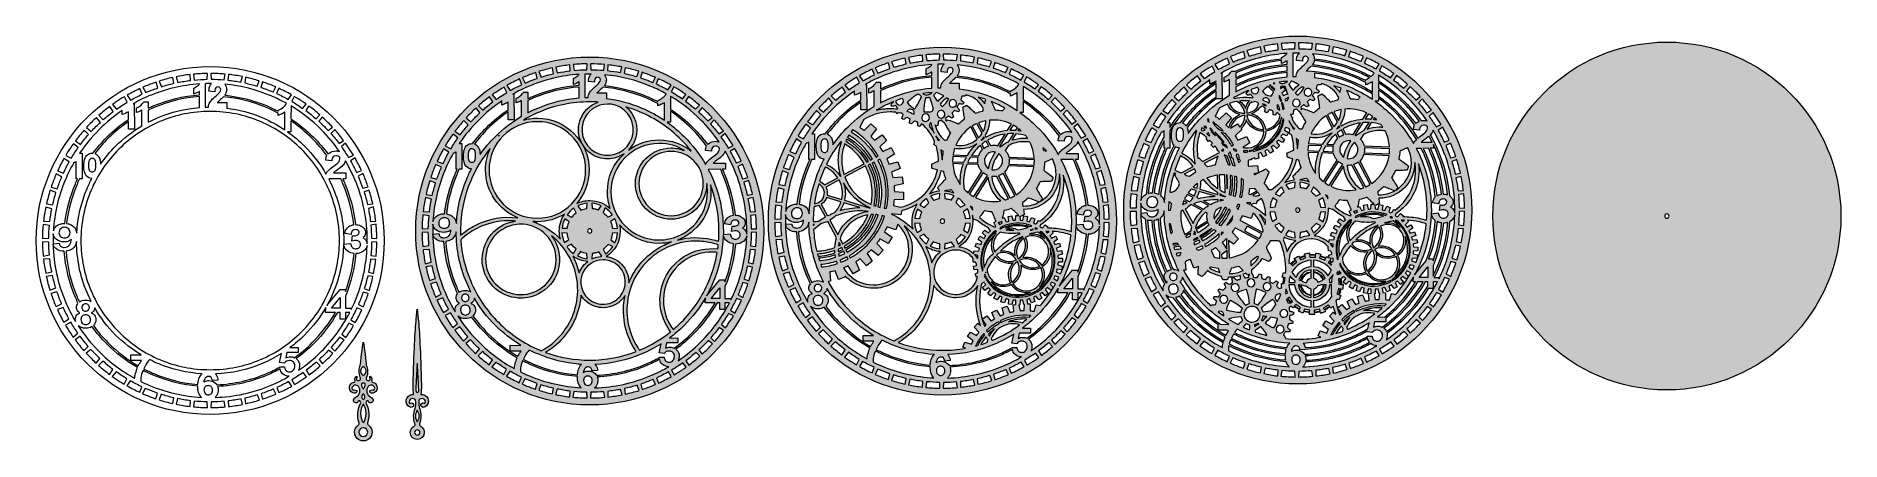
# Model space of a CAD drawing. Header units: millimetres. Extents: x -247 to 1827, y -473 to -7.
import ezdxf

# ---------------------------------------------------------------- set-up
doc = ezdxf.new("R2010")
doc.units = ezdxf.units.MM
doc.header["$MEASUREMENT"] = 0
for name, color, linetype in [('Layer 1', 7, 'Continuous'), ('Layer 2', 7, 'Continuous'), ('Layer 3', 7, 'Continuous'), ('Layer 4', 7, 'Continuous'), ('Layer 5', 7, 'Continuous'), ('Layer 6', 7, 'Continuous')]:
    doc.layers.add(name, color=color, linetype=linetype)

# ---------------------------------------------------------------- blocks, each defined once
blk = doc.blocks.new('block 2')
at = {"layer": 'Layer 3'}
h = blk.add_hatch(color=7, dxfattribs=at)
h.dxf.hatch_style = 2
edge = h.paths.add_edge_path()
edge.add_spline(control_points=[(1202.7, -7.4), (1092.2, -7.4), (1002.7, -96.9), (1002.7, -207.4), (1002.7, -317.8), (1092.2, -407.4), (1202.7, -407.4), (1313.2, -407.4), (1402.7, -317.8), (1402.7, -207.4), (1402.7, -96.9), (1313.2, -7.4), (1202.7, -7.4)], knot_values=[0, 0, 0, 0, 1, 1, 1, 2, 2, 2, 3, 3, 3, 4, 4, 4, 4], degree=3, periodic=1)
edge = h.paths.add_edge_path()
edge.add_spline(control_points=[(1394.3, -205.1), (1394.3, -205.1), (1388.2, -204.8), (1388.2, -204.8), (1388.1, -199.7), (1387.8, -194.6), (1387.4, -189.6), (1387.4, -189.6), (1393.4, -188.7), (1393.4, -188.7), (1393.9, -194.1), (1394.2, -199.6), (1394.3, -205.1)], knot_values=[0, 0, 0, 0, 1, 1, 1, 2, 2, 2, 3, 3, 3, 4, 4, 4, 4], degree=3, periodic=1)
edge = h.paths.add_edge_path()
edge.add_spline(control_points=[(1393, -185), (1393, -185), (1386.9, -185.3), (1386.9, -185.3), (1386.3, -180.3), (1385.5, -175.3), (1384.5, -170.3), (1384.5, -170.3), (1390.4, -168.7), (1390.4, -168.7), (1391.5, -174.1), (1392.4, -179.5), (1393, -185)], knot_values=[0, 0, 0, 0, 1, 1, 1, 2, 2, 2, 3, 3, 3, 4, 4, 4, 4], degree=3, periodic=1)
edge = h.paths.add_edge_path()
edge.add_spline(control_points=[(1389.6, -165.1), (1389.6, -165.1), (1383.6, -166.1), (1383.6, -166.1), (1382.5, -161.1), (1381.2, -156.2), (1379.6, -151.4), (1379.6, -151.4), (1385.4, -149.2), (1385.4, -149.2), (1387, -154.4), (1388.4, -159.7), (1389.6, -165.1)], knot_values=[0, 0, 0, 0, 1, 1, 1, 2, 2, 2, 3, 3, 3, 4, 4, 4, 4], degree=3, periodic=1)
edge = h.paths.add_edge_path()
edge.add_spline(control_points=[(1359.6, -285), (1361.1, -281.9), (1362.6, -278.7), (1364, -275.5), (1371.4, -258), (1375.8, -239.6), (1377.2, -220.6), (1377.9, -220.3), (1378.5, -219.8), (1379.2, -219.3), (1381.3, -217.5), (1382.8, -215.5), (1383.1, -213), (1382.4, -235.4), (1377.7, -257.1), (1369, -277.6), (1367.7, -280.6), (1366.4, -283.6), (1365, -286.6), (1365, -286.6), (1365.1, -285), (1365.1, -285), (1365.1, -285), (1359.6, -285), (1359.6, -285)], knot_values=[0, 0, 0, 0, 1, 1, 1, 2, 2, 2, 3, 3, 3, 4, 4, 4, 5, 5, 5, 6, 6, 6, 7, 7, 7, 8, 8, 8, 8], degree=3, periodic=1)
edge = h.paths.add_edge_path()
edge.add_spline(control_points=[(1211.3, -375.1), (1231, -374.2), (1250, -369.8), (1268.1, -362.2), (1273.2, -360), (1278.2, -357.6), (1283, -354.9), (1283.4, -356.6), (1284, -358.3), (1285.1, -359.5), (1280.2, -362.2), (1275.2, -364.6), (1270, -366.8), (1251.5, -374.6), (1232.1, -379.1), (1212, -380.1), (1212, -379.8), (1212, -379.5), (1212, -379.1), (1212, -377.7), (1211.8, -376.4), (1211.3, -375.1)], knot_values=[0, 0, 0, 0, 1, 1, 1, 2, 2, 2, 3, 3, 3, 4, 4, 4, 5, 5, 5, 6, 6, 6, 7, 7, 7, 7], degree=3, periodic=1)
edge = h.paths.add_edge_path()
edge.add_spline(control_points=[(1210.6, -384.9), (1211.1, -384), (1211.4, -383.1), (1211.6, -382.1), (1232.1, -381.1), (1252, -376.6), (1270.8, -368.6), (1276.2, -366.3), (1281.5, -363.8), (1286.6, -361), (1288.5, -362.4), (1290.7, -363.4), (1293.4, -363.4), (1286.9, -367.3), (1280, -370.7), (1273, -373.7), (1252.4, -382.4), (1230.7, -387.1), (1208.3, -387.8), (1209.2, -387), (1210, -386), (1210.6, -384.9)], knot_values=[0, 0, 0, 0, 1, 1, 1, 2, 2, 2, 3, 3, 3, 4, 4, 4, 5, 5, 5, 6, 6, 6, 7, 7, 7, 7], degree=3, periodic=1)
edge = h.paths.add_edge_path()
edge.add_spline(control_points=[(1290.2, -357), (1289.1, -356.1), (1288.5, -354.8), (1288.2, -353.1), (1288.2, -353.1), (1288.1, -352.6), (1288.1, -352.6), (1288.1, -352.6), (1282.7, -352.5), (1282.7, -352.5), (1282.7, -352.5), (1282.8, -353.1), (1282.8, -353.1), (1282.7, -353), (1282.7, -352.9), (1282.7, -352.9), (1277.7, -355.6), (1272.6, -358.1), (1267.3, -360.3), (1249.2, -368), (1230.1, -372.3), (1210.4, -373.2), (1210, -372.5), (1209.5, -371.9), (1208.9, -371.4), (1206.8, -369.4), (1204.3, -368.4), (1201.4, -368.4), (1199.7, -368.4), (1198.1, -368.7), (1196.5, -369.4), (1196.1, -369.7), (1195.7, -369.9), (1195.3, -370.2), (1195.5, -369), (1195.7, -368.1), (1196, -367.3), (1196.6, -366), (1197.5, -364.9), (1198.5, -364.2), (1199.2, -363.8), (1200, -363.5), (1200.9, -363.5), (1202.1, -363.5), (1203, -363.9), (1203.8, -364.7), (1204.2, -365), (1204.6, -365.7), (1205, -367.1), (1205, -367.1), (1205.2, -368.2), (1205.2, -368.2), (1205.2, -368.2), (1211.6, -367.7), (1211.6, -367.7), (1211.6, -367.7), (1211.6, -367.6), (1211.6, -367.6), (1230.1, -366.6), (1248.1, -362.5), (1265.2, -355.2), (1271.2, -352.7), (1277, -349.8), (1282.6, -346.6), (1282.6, -346.6), (1282.4, -347.6), (1282.4, -347.6), (1282.4, -347.6), (1288.2, -348.2), (1288.2, -348.2), (1288.2, -348.2), (1288.4, -347.9), (1288.4, -347.9), (1288.9, -347.2), (1289.6, -346.5), (1290.6, -346.1), (1291.5, -345.6), (1292.6, -345.3), (1293.7, -345.3), (1295.6, -345.3), (1297.1, -345.9), (1298.3, -347), (1299.4, -348.1), (1300, -349.6), (1300, -351.5), (1300, -353.6), (1299.4, -355.2), (1298.2, -356.4), (1297, -357.6), (1295.6, -358.2), (1293.8, -358.2), (1292.4, -358.2), (1291.2, -357.8), (1290.2, -357)], knot_values=[0, 0, 0, 0, 1, 1, 1, 2, 2, 2, 3, 3, 3, 4, 4, 4, 5, 5, 5, 6, 6, 6, 7, 7, 7, 8, 8, 8, 9, 9, 9, 10, 10, 10, 11, 11, 11, 12, 12, 12, 13, 13, 13, 14, 14, 14, 15, 15, 15, 16, 16, 16, 17, 17, 17, 18, 18, 18, 19, 19, 19, 20, 20, 20, 21, 21, 21, 22, 22, 22, 23, 23, 23, 24, 24, 24, 25, 25, 25, 26, 26, 26, 27, 27, 27, 28, 28, 28, 29, 29, 29, 30, 30, 30, 31, 31, 31, 31], degree=3, periodic=1)
edge = h.paths.add_edge_path()
edge.add_spline(control_points=[(1191.9, -386.7), (1192.2, -387), (1192.5, -387.3), (1192.8, -387.6), (1172, -386.5), (1151.7, -381.8), (1132.4, -373.7), (1129.3, -372.3), (1126.2, -370.9), (1123.1, -369.4), (1122.7, -367.5), (1123, -365.3), (1123.4, -363.4), (1127.1, -365.3), (1130.8, -367), (1134.6, -368.6), (1152.1, -376), (1170.5, -380.4), (1189.4, -381.9), (1189.9, -383.8), (1190.8, -385.5), (1191.9, -386.7)], knot_values=[0, 0, 0, 0, 1, 1, 1, 2, 2, 2, 3, 3, 3, 4, 4, 4, 5, 5, 5, 6, 6, 6, 7, 7, 7, 7], degree=3, periodic=1)
edge = h.paths.add_edge_path()
edge.add_spline(control_points=[(1048, -300.4), (1043.6, -293.2), (1039.7, -285.5), (1036.4, -277.6), (1027.5, -256.7), (1022.8, -234.5), (1022.3, -211.6), (1022.7, -214.1), (1024.9, -216.1), (1026.9, -217.5), (1027.3, -217.7), (1027.7, -217.9), (1028, -218.1), (1029.2, -238), (1033.7, -257.2), (1041.5, -275.5), (1043.9, -281.4), (1046.7, -287.1), (1049.8, -292.6), (1049.7, -292.7), (1049.7, -292.8), (1049.6, -292.9), (1048.4, -294.3), (1047.8, -296.1), (1047.8, -298.2), (1047.8, -299), (1047.8, -299.7), (1048, -300.4)], knot_values=[0, 0, 0, 0, 1, 1, 1, 2, 2, 2, 3, 3, 3, 4, 4, 4, 5, 5, 5, 6, 6, 6, 7, 7, 7, 8, 8, 8, 9, 9, 9, 9], degree=3, periodic=1)
edge = h.paths.add_edge_path()
edge.add_spline(control_points=[(1052.7, -106.9), (1059.2, -97.2), (1066.7, -88.1), (1075.1, -79.7), (1083.3, -71.5), (1092.2, -64.2), (1101.7, -57.7), (1101.7, -57.7), (1101.7, -62.6), (1101.7, -62.6), (1101.7, -62.6), (1103.2, -62), (1103.2, -62), (1104.3, -61.6), (1105.6, -61), (1107.1, -60.2), (1107.7, -59.9), (1108.3, -59.5), (1108.8, -59.2), (1108.8, -59.2), (1108.8, -59.7), (1108.8, -59.7), (1098.1, -66.5), (1088.1, -74.5), (1079, -83.6), (1070.1, -92.5), (1062.3, -102.1), (1055.6, -112.5), (1055.6, -112.5), (1055.6, -106.9), (1055.6, -106.9), (1055.6, -106.9), (1052.7, -106.9), (1052.7, -106.9)], knot_values=[0, 0, 0, 0, 1, 1, 1, 2, 2, 2, 3, 3, 3, 4, 4, 4, 5, 5, 5, 6, 6, 6, 7, 7, 7, 8, 8, 8, 9, 9, 9, 10, 10, 10, 11, 11, 11, 11], degree=3, periodic=1)
edge = h.paths.add_edge_path()
edge.add_spline(control_points=[(1219.6, -27.6), (1238, -29.3), (1255.9, -33.8), (1273, -41), (1278.9, -43.6), (1284.8, -46.4), (1290.4, -49.5), (1290.4, -49.5), (1290.4, -49.5), (1290.4, -49.5), (1290.4, -49.5), (1290.1, -50.1), (1290.1, -50.1), (1290.1, -50.1), (1290.1, -50.1), (1290.1, -50.1), (1289.5, -51.3), (1288.4, -52.6), (1286.9, -53.9), (1286.9, -53.9), (1286.9, -53.9), (1286.9, -53.9), (1281.7, -51), (1276.3, -48.4), (1270.8, -46.1), (1255.1, -39.5), (1238.7, -35.2), (1221.7, -33.4), (1221.7, -31.2), (1221, -29.2), (1219.6, -27.6)], knot_values=[0, 0, 0, 0, 1, 1, 1, 2, 2, 2, 3, 3, 3, 4, 4, 4, 5, 5, 5, 6, 6, 6, 7, 7, 7, 8, 8, 8, 9, 9, 9, 10, 10, 10, 10], degree=3, periodic=1)
edge = h.paths.add_edge_path()
edge.add_spline(control_points=[(1325, -329.7), (1318.7, -336.1), (1311.9, -341.9), (1304.7, -347.1), (1304.2, -345.9), (1303.4, -344.8), (1302.4, -343.8), (1302.1, -343.6), (1301.9, -343.4), (1301.6, -343.2), (1308.6, -338.1), (1315.3, -332.4), (1321.5, -326.2), (1332.4, -315.3), (1341.6, -303.1), (1349.1, -289.9), (1349.1, -289.9), (1352, -289.9), (1352, -289.9), (1352, -289.9), (1352, -294.8), (1352, -294.8), (1344.6, -307.5), (1335.6, -319.2), (1325, -329.7)], knot_values=[0, 0, 0, 0, 1, 1, 1, 2, 2, 2, 3, 3, 3, 4, 4, 4, 5, 5, 5, 6, 6, 6, 7, 7, 7, 8, 8, 8, 8], degree=3, periodic=1)
edge = h.paths.add_edge_path()
edge.add_spline(control_points=[(1302.8, -330.3), (1302.8, -330.3), (1294.4, -330.5), (1294.4, -330.5), (1300.3, -326), (1306, -321.2), (1311.2, -315.9), (1320.8, -306.4), (1329, -295.7), (1335.6, -284.2), (1335.6, -284.2), (1335.3, -289.9), (1335.3, -289.9), (1335.3, -289.9), (1338, -289.9), (1338, -289.9), (1331.5, -300.6), (1323.7, -310.5), (1314.8, -319.4), (1311, -323.3), (1307, -326.9), (1302.8, -330.3)], knot_values=[0, 0, 0, 0, 1, 1, 1, 2, 2, 2, 3, 3, 3, 4, 4, 4, 5, 5, 5, 6, 6, 6, 7, 7, 7, 7], degree=3, periodic=1)
edge = h.paths.add_edge_path()
edge.add_spline(control_points=[(1211.3, -365.6), (1210.9, -363.7), (1210, -362), (1208.7, -360.7), (1227.3, -360), (1245.4, -356), (1262.5, -348.8), (1270.2, -345.5), (1277.7, -341.6), (1284.8, -337.1), (1284.8, -337.1), (1283.2, -343.9), (1283.2, -343.9), (1277.2, -347.5), (1270.9, -350.7), (1264.4, -353.4), (1247.5, -360.6), (1229.7, -364.7), (1211.3, -365.6)], knot_values=[0, 0, 0, 0, 1, 1, 1, 2, 2, 2, 3, 3, 3, 4, 4, 4, 5, 5, 5, 6, 6, 6, 6], degree=3, periodic=1)
edge = h.paths.add_edge_path()
edge.add_spline(control_points=[(1245.1, -238.8), (1244.8, -239.8), (1244.6, -240.8), (1244.3, -241.8), (1244.3, -241.8), (1239, -241.3), (1239, -241.3), (1239, -241.3), (1238.4, -244.7), (1238.4, -244.7), (1235.2, -241.7), (1231.3, -239.3), (1227, -238), (1225.2, -237.4), (1223.4, -237), (1221.6, -236.8), (1231.3, -230.5), (1237.7, -219.7), (1237.7, -207.4), (1237.7, -206.6), (1237.7, -205.9), (1237.6, -205.2), (1239.1, -205.7), (1240.9, -206.2), (1242.4, -206.6), (1242.5, -206.5), (1242.6, -206.4), (1242.7, -206.3), (1246.4, -209.7), (1250.6, -212.6), (1255.1, -214.9), (1255.1, -214.9), (1257.7, -218.5), (1257.7, -218.5), (1257, -219.2), (1256.2, -220), (1255.5, -220.7), (1255.5, -220.7), (1251.2, -217.6), (1251.2, -217.6), (1251.2, -217.6), (1248.5, -220.8), (1248.5, -220.8), (1248.5, -220.8), (1252.4, -224.5), (1252.4, -224.5), (1251.7, -225.3), (1251.1, -226.2), (1250.6, -227.1), (1250.6, -227.1), (1245.8, -224.7), (1245.8, -224.7), (1245.8, -224.7), (1243.7, -228.4), (1243.7, -228.4), (1243.7, -228.4), (1248.1, -231.4), (1248.1, -231.4), (1247.7, -232.3), (1247.2, -233.2), (1246.8, -234.2), (1246.8, -234.2), (1241.7, -232.7), (1241.7, -232.7), (1241.7, -232.7), (1240.2, -236.7), (1240.2, -236.7), (1240.2, -236.7), (1245.1, -238.8), (1245.1, -238.8)], knot_values=[0, 0, 0, 0, 1, 1, 1, 2, 2, 2, 3, 3, 3, 4, 4, 4, 5, 5, 5, 6, 6, 6, 7, 7, 7, 8, 8, 8, 9, 9, 9, 10, 10, 10, 11, 11, 11, 12, 12, 12, 13, 13, 13, 14, 14, 14, 15, 15, 15, 16, 16, 16, 17, 17, 17, 18, 18, 18, 19, 19, 19, 20, 20, 20, 21, 21, 21, 22, 22, 22, 23, 23, 23, 23], degree=3, periodic=1)
edge = h.paths.add_edge_path()
edge.add_spline(control_points=[(1220.6, -319), (1220.6, -319), (1220.6, -311.9), (1220.6, -311.9), (1230.6, -311.4), (1238.7, -303.3), (1239.2, -293.3), (1239.2, -293.3), (1241.6, -293.3), (1241.6, -293.3), (1241.2, -297.9), (1241.3, -302.4), (1241.8, -307), (1237.2, -313.9), (1229.4, -318.6), (1220.6, -319)], knot_values=[0, 0, 0, 0, 1, 1, 1, 2, 2, 2, 3, 3, 3, 4, 4, 4, 5, 5, 5, 5], degree=3, periodic=1)
edge = h.paths.add_edge_path()
edge.add_spline(control_points=[(1239, -318.1), (1237.2, -319.5), (1235.3, -320.6), (1233.2, -321.6), (1233.2, -321.6), (1232.4, -319.8), (1232.4, -319.8), (1234.3, -318.9), (1236.1, -317.8), (1237.8, -316.5), (1237.8, -316.5), (1239, -318.1), (1239, -318.1)], knot_values=[0, 0, 0, 0, 1, 1, 1, 2, 2, 2, 3, 3, 3, 4, 4, 4, 4], degree=3, periodic=1)
edge = h.paths.add_edge_path()
edge.add_spline(control_points=[(1228.3, -323.5), (1226.1, -324.1), (1223.9, -324.5), (1221.6, -324.6), (1221.6, -324.6), (1221.5, -322.6), (1221.5, -322.6), (1223.6, -322.4), (1225.7, -322.1), (1227.7, -321.5), (1227.7, -321.5), (1228.3, -323.5), (1228.3, -323.5)], knot_values=[0, 0, 0, 0, 1, 1, 1, 2, 2, 2, 3, 3, 3, 4, 4, 4, 4], degree=3, periodic=1)
edge = h.paths.add_edge_path()
edge.add_spline(control_points=[(1192.5, -293.3), (1192.5, -293.3), (1199.5, -293.3), (1199.5, -293.3), (1200.1, -303.3), (1208.1, -311.3), (1218.2, -311.9), (1218.2, -311.9), (1218.2, -319), (1218.2, -319), (1204.3, -318.4), (1193.1, -307.2), (1192.5, -293.3)], knot_values=[0, 0, 0, 0, 1, 1, 1, 2, 2, 2, 3, 3, 3, 4, 4, 4, 4], degree=3, periodic=1)
edge = h.paths.add_edge_path()
edge.add_spline(control_points=[(1216.5, -322.5), (1216.5, -322.5), (1216.3, -324.6), (1216.3, -324.6), (1214.1, -324.4), (1211.8, -323.9), (1209.7, -323.2), (1209.7, -323.2), (1210.3, -321.3), (1210.3, -321.3), (1212.3, -321.9), (1214.4, -322.3), (1216.5, -322.5)], knot_values=[0, 0, 0, 0, 1, 1, 1, 2, 2, 2, 3, 3, 3, 4, 4, 4, 4], degree=3, periodic=1)
edge = h.paths.add_edge_path()
edge.add_spline(control_points=[(1205.7, -319.4), (1205.7, -319.4), (1204.8, -321.3), (1204.8, -321.3), (1202.8, -320.3), (1200.9, -319), (1199.1, -317.6), (1199.1, -317.6), (1200.4, -316), (1200.4, -316), (1202.1, -317.3), (1203.8, -318.5), (1205.7, -319.4)], knot_values=[0, 0, 0, 0, 1, 1, 1, 2, 2, 2, 3, 3, 3, 4, 4, 4, 4], degree=3, periodic=1)
edge = h.paths.add_edge_path()
edge.add_spline(control_points=[(1192.2, -361.8), (1191.4, -362.8), (1190.6, -364), (1190.1, -365.4), (1173.1, -364), (1156.7, -360), (1141, -353.4), (1137.3, -351.8), (1133.6, -350.1), (1130.1, -348.3), (1131, -346.7), (1132, -345.4), (1133.1, -344.3), (1133.1, -344.3), (1133.2, -344.2), (1133.2, -344.2), (1136.4, -345.9), (1139.6, -347.4), (1143, -348.8), (1159, -355.6), (1176, -359.6), (1193.4, -360.6), (1193, -360.9), (1192.6, -361.3), (1192.2, -361.8)], knot_values=[0, 0, 0, 0, 1, 1, 1, 2, 2, 2, 3, 3, 3, 4, 4, 4, 5, 5, 5, 6, 6, 6, 7, 7, 7, 8, 8, 8, 8], degree=3, periodic=1)
edge = h.paths.add_edge_path()
edge.add_spline(control_points=[(1188.9, -379.8), (1170.4, -378.4), (1152.5, -374), (1135.4, -366.8), (1131.5, -365.1), (1127.7, -363.3), (1123.9, -361.4), (1123.9, -361.4), (1123.9, -361.3), (1124, -361.3), (1124.4, -359.8), (1125, -358.2), (1125.6, -356.7), (1129.4, -358.6), (1133.3, -360.5), (1137.3, -362.2), (1153.7, -369.1), (1170.9, -373.3), (1188.5, -374.8), (1188.5, -374.8), (1188.5, -374.9), (1188.5, -374.9), (1188.5, -376.7), (1188.7, -378.4), (1188.9, -379.8)], knot_values=[0, 0, 0, 0, 1, 1, 1, 2, 2, 2, 3, 3, 3, 4, 4, 4, 5, 5, 5, 6, 6, 6, 7, 7, 7, 8, 8, 8, 8], degree=3, periodic=1)
edge = h.paths.add_edge_path()
edge.add_spline(control_points=[(1043.3, -274.7), (1035.8, -256.9), (1031.4, -238.2), (1030.1, -219), (1031.5, -219.4), (1033.2, -219.6), (1034.9, -219.6), (1035, -219.6), (1035.1, -219.6), (1035.2, -219.6), (1036.5, -238), (1040.7, -255.8), (1047.9, -272.8), (1048.8, -275), (1049.8, -277.2), (1050.9, -279.3), (1049.7, -280.7), (1049.1, -282.4), (1049.1, -284.2), (1049.1, -285.8), (1049.6, -287.2), (1050.5, -288.4), (1051.1, -289.2), (1052, -289.9), (1053.1, -290.4), (1052.5, -290.6), (1051.9, -290.9), (1051.4, -291.3), (1048.4, -285.9), (1045.7, -280.4), (1043.3, -274.7)], knot_values=[0, 0, 0, 0, 1, 1, 1, 2, 2, 2, 3, 3, 3, 4, 4, 4, 5, 5, 5, 6, 6, 6, 7, 7, 7, 8, 8, 8, 9, 9, 9, 10, 10, 10, 10], degree=3, periodic=1)
edge = h.paths.add_edge_path()
edge.add_spline(control_points=[(1052.4, -277.9), (1051.5, -275.9), (1050.6, -274), (1049.8, -272), (1042.7, -255.2), (1038.4, -237.6), (1037.1, -219.5), (1039.1, -219.3), (1040.9, -218.7), (1042.5, -217.9), (1043.7, -235.8), (1047.8, -253.3), (1054.8, -269.8), (1055.7, -271.9), (1056.6, -273.9), (1057.5, -275.9), (1055.5, -276.2), (1053.8, -276.8), (1052.4, -277.9)], knot_values=[0, 0, 0, 0, 1, 1, 1, 2, 2, 2, 3, 3, 3, 4, 4, 4, 5, 5, 5, 6, 6, 6, 6], degree=3, periodic=1)
edge = h.paths.add_edge_path()
edge.add_spline(control_points=[(1050.4, -136.3), (1049.6, -138.2), (1048.7, -140.1), (1047.9, -142), (1041.7, -156.6), (1037.7, -171.9), (1035.9, -187.6), (1035.7, -187.6), (1035.6, -187.6), (1035.5, -187.6), (1033.8, -187.6), (1032.2, -187.8), (1030.8, -188.2), (1032.6, -171.6), (1036.8, -155.5), (1043.3, -140), (1045, -135.9), (1046.9, -131.9), (1049, -128), (1049, -128), (1049, -136.3), (1049, -136.3), (1049, -136.3), (1050.4, -136.3), (1050.4, -136.3)], knot_values=[0, 0, 0, 0, 1, 1, 1, 2, 2, 2, 3, 3, 3, 4, 4, 4, 5, 5, 5, 6, 6, 6, 7, 7, 7, 8, 8, 8, 8], degree=3, periodic=1)
edge = h.paths.add_edge_path()
edge.add_spline(control_points=[(1031, -193.8), (1032.4, -192.6), (1033.8, -192), (1035.6, -192), (1037.3, -192), (1038.7, -192.6), (1039.9, -193.7), (1041.1, -194.8), (1041.7, -196.3), (1041.7, -198.2), (1041.7, -200.1), (1041.1, -201.7), (1039.9, -202.7), (1038.8, -203.8), (1037.3, -204.3), (1035.5, -204.3), (1033.6, -204.3), (1032.1, -203.8), (1030.9, -202.7), (1029.7, -201.6), (1029.1, -200.3), (1029.1, -198.5), (1029.1, -196.6), (1029.7, -195), (1031, -193.8)], knot_values=[0, 0, 0, 0, 1, 1, 1, 2, 2, 2, 3, 3, 3, 4, 4, 4, 5, 5, 5, 6, 6, 6, 7, 7, 7, 8, 8, 8, 8], degree=3, periodic=1)
edge = h.paths.add_edge_path()
edge.add_spline(control_points=[(1037.8, -187.7), (1039.7, -172.3), (1043.6, -157.2), (1049.8, -142.7), (1050.7, -140.6), (1051.6, -138.4), (1052.6, -136.3), (1052.6, -136.3), (1055.6, -136.3), (1055.6, -136.3), (1055.6, -136.3), (1055.6, -116.3), (1055.6, -116.3), (1062.6, -105), (1070.9, -94.5), (1080.4, -85), (1089.1, -76.3), (1098.6, -68.6), (1108.8, -62), (1108.8, -62), (1108.8, -68), (1108.8, -68), (1099.9, -74), (1091.6, -80.9), (1083.9, -88.6), (1078.4, -94.1), (1072.7, -100.7), (1068, -106.9), (1067.7, -106.9), (1067.5, -106.9), (1067.2, -106.9), (1065, -106.9), (1063.2, -107.5), (1061.8, -108.7), (1060.3, -109.8), (1059.3, -111.4), (1058.6, -113.5), (1057.9, -115.5), (1057.5, -118.2), (1057.5, -121.4), (1057.5, -126.6), (1058.5, -130.4), (1060.4, -132.8), (1060.4, -132.9), (1060.4, -132.9), (1060.5, -132.9), (1058.4, -136.8), (1056.5, -140.8), (1054.8, -144.9), (1048.8, -159.2), (1044.9, -174.1), (1043.2, -189.4), (1043.1, -189.4), (1043, -189.3), (1042.9, -189.3), (1041.3, -188.5), (1039.6, -188), (1037.8, -187.7)], knot_values=[0, 0, 0, 0, 1, 1, 1, 2, 2, 2, 3, 3, 3, 4, 4, 4, 5, 5, 5, 6, 6, 6, 7, 7, 7, 8, 8, 8, 9, 9, 9, 10, 10, 10, 11, 11, 11, 12, 12, 12, 13, 13, 13, 14, 14, 14, 15, 15, 15, 16, 16, 16, 17, 17, 17, 18, 18, 18, 19, 19, 19, 19], degree=3, periodic=1)
edge = h.paths.add_edge_path()
edge.add_spline(control_points=[(1085.8, -115.8), (1086.1, -116), (1086.4, -116.2), (1086.8, -116.3), (1084.4, -122.8), (1083, -129.8), (1083, -137.2), (1083, -141.6), (1083.5, -145.9), (1084.4, -150.1), (1084.4, -151.5), (1084.6, -153.1), (1084.7, -154.8), (1080.8, -149), (1075.4, -144.7), (1069.3, -142.1), (1073.9, -132.8), (1079.4, -124), (1085.8, -115.8)], knot_values=[0, 0, 0, 0, 1, 1, 1, 2, 2, 2, 3, 3, 3, 4, 4, 4, 5, 5, 5, 6, 6, 6, 6], degree=3, periodic=1)
edge = h.paths.add_edge_path()
edge.add_spline(control_points=[(1096.1, -115.2), (1096.1, -115.2), (1093.6, -116.5), (1093.6, -116.5), (1092.9, -116), (1092.3, -115.6), (1091.6, -115.2), (1091.9, -114.4), (1092.3, -113.6), (1092.6, -112.9), (1093.8, -113.6), (1095, -114.4), (1096.1, -115.2)], knot_values=[0, 0, 0, 0, 1, 1, 1, 2, 2, 2, 3, 3, 3, 4, 4, 4, 4], degree=3, periodic=1)
edge = h.paths.add_edge_path()
edge.add_spline(control_points=[(1094.9, -111.5), (1094.9, -111.5), (1097, -111.1), (1097, -111.1), (1097.2, -111.9), (1097.5, -112.6), (1097.8, -113.4), (1096.8, -112.7), (1095.9, -112.1), (1094.9, -111.5)], knot_values=[0, 0, 0, 0, 1, 1, 1, 2, 2, 2, 3, 3, 3, 3], degree=3, periodic=1)
edge = h.paths.add_edge_path()
edge.add_spline(control_points=[(1097, -123.1), (1097.4, -123.5), (1097.9, -123.8), (1098.3, -124.2), (1098.3, -124.2), (1097.3, -124.9), (1097.3, -124.9), (1097.3, -124.9), (1099.8, -128.5), (1099.8, -128.5), (1099.8, -128.5), (1101.8, -127.4), (1101.8, -127.4), (1102.8, -128.3), (1103.8, -129.3), (1104.7, -130.4), (1104.7, -130.4), (1102.9, -132.3), (1102.9, -132.3), (1102.9, -132.3), (1106, -135.4), (1106, -135.4), (1106, -135.4), (1107.7, -134), (1107.7, -134), (1108.6, -135.2), (1109.5, -136.4), (1110.4, -137.6), (1110.4, -137.6), (1109.7, -138.6), (1109.7, -138.6), (1109.7, -138.6), (1112, -140.2), (1112, -140.2), (1112.2, -140.5), (1112.4, -140.9), (1112.6, -141.3), (1112.6, -141.3), (1093.2, -151.7), (1093.2, -151.7), (1091.8, -150.1), (1090.3, -148.6), (1089, -147.4), (1088.7, -147.6), (1088.3, -147.7), (1088, -147.8), (1087.4, -144.4), (1087, -140.8), (1087, -137.2), (1087, -130.6), (1088.2, -124.2), (1090.3, -118.4), (1092.6, -119.8), (1094.9, -121.4), (1097, -123.1)], knot_values=[0, 0, 0, 0, 1, 1, 1, 2, 2, 2, 3, 3, 3, 4, 4, 4, 5, 5, 5, 6, 6, 6, 7, 7, 7, 8, 8, 8, 9, 9, 9, 10, 10, 10, 11, 11, 11, 12, 12, 12, 13, 13, 13, 14, 14, 14, 15, 15, 15, 16, 16, 16, 17, 17, 17, 18, 18, 18, 18], degree=3, periodic=1)
edge = h.paths.add_edge_path()
edge.add_spline(control_points=[(1100.2, -118.8), (1100.6, -119.7), (1101.2, -120.6), (1101.7, -121.6), (1101.7, -121.6), (1101.1, -122.1), (1101.1, -122.1), (1100, -121.2), (1099, -120.4), (1098, -119.6), (1098, -119.6), (1100.2, -118.8), (1100.2, -118.8)], knot_values=[0, 0, 0, 0, 1, 1, 1, 2, 2, 2, 3, 3, 3, 4, 4, 4, 4], degree=3, periodic=1)
edge = h.paths.add_edge_path()
edge.add_spline(control_points=[(1099, -102.8), (1099.1, -102.7), (1099.2, -102.5), (1099.3, -102.3), (1099.7, -102.6), (1100, -102.8), (1100.4, -103), (1100.5, -104.2), (1100.8, -105.4), (1101, -106.5), (1100.5, -106.2), (1099.9, -105.8), (1099.4, -105.5), (1099.2, -104.6), (1099.1, -103.7), (1099, -102.8)], knot_values=[0, 0, 0, 0, 1, 1, 1, 2, 2, 2, 3, 3, 3, 4, 4, 4, 5, 5, 5, 5], degree=3, periodic=1)
edge = h.paths.add_edge_path()
edge.add_spline(control_points=[(1135.4, -48), (1150.9, -41.4), (1167.2, -37.2), (1183.9, -35.4), (1183.9, -35.4), (1183.9, -38.9), (1183.9, -38.9), (1183.9, -38.9), (1186.2, -38), (1186.2, -38), (1187.3, -37.6), (1188.6, -36.9), (1189.9, -36.1), (1190.1, -36), (1190.2, -35.9), (1190.4, -35.9), (1190.4, -35.9), (1190.4, -39.8), (1190.4, -39.8), (1172, -41.1), (1154.2, -45.4), (1137.3, -52.6), (1135.4, -53.4), (1133.4, -54.3), (1131.5, -55.1), (1131.5, -55.1), (1131.5, -49.6), (1131.5, -49.6), (1132.8, -49.1), (1134.1, -48.5), (1135.4, -48)], knot_values=[0, 0, 0, 0, 1, 1, 1, 2, 2, 2, 3, 3, 3, 4, 4, 4, 5, 5, 5, 6, 6, 6, 7, 7, 7, 8, 8, 8, 9, 9, 9, 10, 10, 10, 10], degree=3, periodic=1)
edge = h.paths.add_edge_path()
edge.add_spline(control_points=[(1197.4, -97.3), (1197.5, -96.6), (1197.5, -95.9), (1197.5, -95.1), (1197.6, -94.4), (1197.6, -93.6), (1197.7, -92.9), (1197.7, -92.9), (1197.7, -92.6), (1197.7, -92.6), (1197.7, -92.6), (1197.9, -92.5), (1197.9, -92.5), (1199, -92.2), (1200, -91.8), (1201.2, -91.3), (1201.2, -91.3), (1201.5, -91.2), (1201.5, -91.2), (1201.5, -91.2), (1201.6, -91.4), (1201.6, -91.4), (1202.1, -91.8), (1202.7, -92.4), (1203.2, -92.9), (1203.7, -93.4), (1204.3, -94), (1204.8, -94.4), (1204.8, -94.4), (1204.8, -94.4), (1204.8, -94.4), (1204.9, -94.4), (1205, -94.3), (1205.2, -94.3), (1206.1, -96.2), (1207.5, -98.5), (1208.9, -100.8), (1210, -102.5), (1211.1, -104.2), (1212, -105.8), (1212, -105.8), (1212.1, -106.1), (1212.1, -106.1), (1212.1, -106.1), (1211.9, -106.4), (1211.9, -106.4), (1210.5, -108.7), (1209.1, -111.1), (1208, -113.6), (1208, -113.6), (1207.9, -113.9), (1207.9, -113.9), (1207.9, -113.9), (1207.5, -113.9), (1207.5, -113.9), (1206.7, -114), (1205.9, -114), (1205, -114.1), (1201.2, -111.1), (1198.2, -107.1), (1196.2, -102.7), (1196.2, -102.7), (1196.5, -100.5), (1196.5, -100.5), (1196.5, -100.5), (1195.3, -100.3), (1195.3, -100.3), (1194.9, -99.1), (1194.6, -97.9), (1194.3, -96.7), (1194.6, -97.1), (1194.8, -97.5), (1195.1, -97.9), (1195.8, -97.7), (1196.6, -97.5), (1197.4, -97.3)], knot_values=[0, 0, 0, 0, 1, 1, 1, 2, 2, 2, 3, 3, 3, 4, 4, 4, 5, 5, 5, 6, 6, 6, 7, 7, 7, 8, 8, 8, 9, 9, 9, 10, 10, 10, 11, 11, 11, 12, 12, 12, 13, 13, 13, 14, 14, 14, 15, 15, 15, 16, 16, 16, 17, 17, 17, 18, 18, 18, 19, 19, 19, 20, 20, 20, 21, 21, 21, 22, 22, 22, 23, 23, 23, 24, 24, 24, 25, 25, 25, 25], degree=3, periodic=1)
edge = h.paths.add_edge_path()
edge.add_spline(control_points=[(1199.1, -80.4), (1201.2, -79.3), (1203.9, -80.1), (1205, -82.3), (1206.1, -84.4), (1205.3, -87.1), (1203.1, -88.2), (1201, -89.4), (1198.3, -88.5), (1197.2, -86.4), (1196.1, -84.2), (1196.9, -81.6), (1199.1, -80.4)], knot_values=[0, 0, 0, 0, 1, 1, 1, 2, 2, 2, 3, 3, 3, 4, 4, 4, 4], degree=3, periodic=1)
edge = h.paths.add_edge_path()
edge.add_spline(control_points=[(1264.4, -61.3), (1272.9, -64.9), (1280.9, -69.2), (1288.6, -74.1), (1288.6, -74.1), (1288.6, -80.1), (1288.6, -80.1), (1280.4, -74.6), (1271.7, -69.8), (1262.5, -65.9), (1249.4, -60.4), (1235.8, -56.8), (1221.8, -55), (1221.8, -55), (1221.8, -50), (1221.8, -50), (1236.5, -51.7), (1250.7, -55.5), (1264.4, -61.3)], knot_values=[0, 0, 0, 0, 1, 1, 1, 2, 2, 2, 3, 3, 3, 4, 4, 4, 5, 5, 5, 6, 6, 6, 6], degree=3, periodic=1)
edge = h.paths.add_edge_path()
edge.add_spline(control_points=[(1362.4, -191), (1360.8, -175.1), (1356.8, -159.7), (1350.6, -144.9), (1349.4, -142), (1348.1, -139.2), (1346.7, -136.5), (1346.7, -136.5), (1352.8, -136.4), (1352.8, -136.4), (1353.8, -138.5), (1354.8, -140.6), (1355.7, -142.7), (1362, -157.6), (1366, -173.2), (1367.7, -189.2), (1365.7, -189.4), (1363.9, -190), (1362.4, -191)], knot_values=[0, 0, 0, 0, 1, 1, 1, 2, 2, 2, 3, 3, 3, 4, 4, 4, 5, 5, 5, 6, 6, 6, 6], degree=3, periodic=1)
edge = h.paths.add_edge_path()
edge.add_spline(control_points=[(1348.8, -145.7), (1355.1, -160.7), (1359, -176.4), (1360.5, -192.6), (1359.2, -194), (1358.3, -195.8), (1357.8, -197.9), (1357.8, -197.9), (1357.5, -199.2), (1357.5, -199.2), (1357.5, -199.2), (1364.6, -200.3), (1364.6, -200.3), (1364.6, -200.3), (1364.9, -199), (1364.9, -199), (1365.1, -197.5), (1365.7, -196.4), (1366.5, -195.8), (1367.4, -195.1), (1368.4, -194.7), (1369.8, -194.7), (1371.1, -194.7), (1372.1, -195.1), (1372.9, -195.7), (1373.7, -196.4), (1374, -197.1), (1374, -198.1), (1374, -199.3), (1373.6, -200.2), (1372.5, -200.8), (1371.3, -201.5), (1369.9, -201.8), (1368.4, -201.8), (1368.3, -201.8), (1368.1, -201.8), (1367.8, -201.8), (1367.8, -201.8), (1366.5, -201.6), (1366.5, -201.6), (1366.5, -201.6), (1365.5, -208.1), (1365.5, -208.1), (1365.5, -208.1), (1367.5, -207.6), (1367.5, -207.6), (1368.6, -207.3), (1369.5, -207.2), (1370.2, -207.2), (1371.8, -207.2), (1373.1, -207.7), (1374.1, -208.5), (1375.1, -209.4), (1375.6, -210.4), (1375.6, -211.7), (1375.6, -213.2), (1375.1, -214.3), (1374, -215.2), (1372.9, -216.2), (1371.5, -216.7), (1369.9, -216.7), (1368.5, -216.7), (1367.4, -216.3), (1366.4, -215.6), (1365.5, -214.9), (1364.8, -213.6), (1364.4, -211.8), (1364.4, -211.8), (1364.1, -210.7), (1364.1, -210.7), (1364.1, -210.7), (1356.1, -211.6), (1356.1, -211.6), (1356.2, -210.2), (1356.2, -208.8), (1356.2, -207.4), (1356.2, -186.6), (1352.1, -166.5), (1344.1, -147.6), (1342.5, -143.8), (1340.8, -140.1), (1338.9, -136.5), (1338.9, -136.5), (1344.5, -136.5), (1344.5, -136.5), (1346, -139.5), (1347.4, -142.5), (1348.8, -145.7)], knot_values=[0, 0, 0, 0, 1, 1, 1, 2, 2, 2, 3, 3, 3, 4, 4, 4, 5, 5, 5, 6, 6, 6, 7, 7, 7, 8, 8, 8, 9, 9, 9, 10, 10, 10, 11, 11, 11, 12, 12, 12, 13, 13, 13, 14, 14, 14, 15, 15, 15, 16, 16, 16, 17, 17, 17, 18, 18, 18, 19, 19, 19, 20, 20, 20, 21, 21, 21, 22, 22, 22, 23, 23, 23, 24, 24, 24, 25, 25, 25, 26, 26, 26, 27, 27, 27, 28, 28, 28, 29, 29, 29, 29], degree=3, periodic=1)
edge = h.paths.add_edge_path()
edge.add_spline(control_points=[(1353.1, -263.7), (1358.3, -249.8), (1361.5, -235.3), (1362.7, -220.5), (1364.3, -221.3), (1366, -222), (1368, -222.3), (1366.7, -237.3), (1363.4, -251.9), (1358.1, -265.9), (1358.1, -265.9), (1358.1, -263.7), (1358.1, -263.7), (1358.1, -263.7), (1353.1, -263.7), (1353.1, -263.7)], knot_values=[0, 0, 0, 0, 1, 1, 1, 2, 2, 2, 3, 3, 3, 4, 4, 4, 5, 5, 5, 5], degree=3, periodic=1)
edge = h.paths.add_edge_path()
edge.add_spline(control_points=[(1237.9, -254.4), (1237.9, -254.4), (1240.8, -254.6), (1240.8, -254.6), (1241.4, -255.8), (1241.9, -257), (1242.3, -258.2), (1242.3, -258.2), (1238.3, -259.2), (1238.3, -259.2), (1238.3, -259.2), (1238.9, -262.5), (1238.9, -262.5), (1237.9, -261.9), (1236.9, -261.3), (1235.9, -260.7), (1235.9, -260.7), (1235, -262.5), (1235, -262.5), (1233, -261.4), (1230.8, -260.6), (1228.6, -259.9), (1228.6, -259.9), (1229.1, -258), (1229.1, -258), (1227.3, -257.5), (1225.4, -257.1), (1223.5, -256.9), (1223.5, -256.9), (1223.3, -258.9), (1223.3, -258.9), (1222, -258.7), (1220.7, -258.6), (1219.4, -258.6), (1218.4, -258.6), (1217.3, -258.7), (1216.3, -258.8), (1216.3, -258.8), (1216.2, -256.8), (1216.2, -256.8), (1214.3, -257), (1212.4, -257.3), (1210.5, -257.8), (1210.5, -257.8), (1211, -259.7), (1211, -259.7), (1208.7, -260.3), (1206.6, -261.1), (1204.5, -262.1), (1204.5, -262.1), (1203.6, -260.3), (1203.6, -260.3), (1201.9, -261.2), (1200.3, -262.2), (1198.7, -263.3), (1198.7, -263.3), (1199.9, -264.9), (1199.9, -264.9), (1198, -266.3), (1196.3, -267.8), (1194.7, -269.5), (1194.7, -269.5), (1193.2, -268.2), (1193.2, -268.2), (1193, -268.4), (1192.9, -268.6), (1192.7, -268.8), (1192.3, -265.3), (1192.6, -261.8), (1193.7, -258.2), (1197.2, -247.4), (1207.2, -240.5), (1218, -240.5), (1220.6, -240.5), (1223.2, -240.9), (1225.8, -241.8), (1230.7, -243.3), (1234.9, -246.3), (1238, -250.2), (1238, -250.2), (1237.8, -250.2), (1237.8, -250.2), (1237.8, -250.2), (1237.9, -254.4), (1237.9, -254.4)], knot_values=[0, 0, 0, 0, 1, 1, 1, 2, 2, 2, 3, 3, 3, 4, 4, 4, 5, 5, 5, 6, 6, 6, 7, 7, 7, 8, 8, 8, 9, 9, 9, 10, 10, 10, 11, 11, 11, 12, 12, 12, 13, 13, 13, 14, 14, 14, 15, 15, 15, 16, 16, 16, 17, 17, 17, 18, 18, 18, 19, 19, 19, 20, 20, 20, 21, 21, 21, 22, 22, 22, 23, 23, 23, 24, 24, 24, 25, 25, 25, 26, 26, 26, 27, 27, 27, 28, 28, 28, 28], degree=3, periodic=1)
edge = h.paths.add_edge_path()
edge.add_spline(control_points=[(1239.4, -245.7), (1239.4, -245.7), (1243.5, -246.7), (1243.5, -246.7), (1243.3, -247.7), (1243.3, -248.8), (1243.2, -249.8), (1243.2, -249.8), (1242.7, -249.9), (1242.7, -249.9), (1241.7, -248.4), (1240.6, -247), (1239.4, -245.7)], knot_values=[0, 0, 0, 0, 1, 1, 1, 2, 2, 2, 3, 3, 3, 4, 4, 4, 4], degree=3, periodic=1)
edge = h.paths.add_edge_path()
edge.add_spline(control_points=[(1241.3, -270.8), (1240.2, -269.7), (1239.1, -268.7), (1237.8, -267.7), (1237.8, -267.7), (1239.1, -266.1), (1239.1, -266.1), (1239.7, -266.6), (1240.3, -267.1), (1240.9, -267.6), (1240.9, -267.6), (1240.3, -267.9), (1240.3, -267.9), (1240.3, -267.9), (1241.3, -270.8), (1241.3, -270.8)], knot_values=[0, 0, 0, 0, 1, 1, 1, 2, 2, 2, 3, 3, 3, 4, 4, 4, 5, 5, 5, 5], degree=3, periodic=1)
edge = h.paths.add_edge_path()
edge.add_spline(control_points=[(1231.5, -287.7), (1230.9, -288.1), (1230.3, -288.4), (1229.7, -288.7), (1228.4, -289.4), (1227.1, -289.9), (1225.7, -290.3), (1225.1, -287.9), (1223.1, -286), (1220.6, -285.6), (1220.6, -285.6), (1220.6, -279.3), (1220.6, -279.3), (1225.6, -279.7), (1229.8, -283.1), (1231.5, -287.7)], knot_values=[0, 0, 0, 0, 1, 1, 1, 2, 2, 2, 3, 3, 3, 4, 4, 4, 5, 5, 5, 5], degree=3, periodic=1)
edge = h.paths.add_edge_path()
edge.add_spline(control_points=[(1220.6, -278.3), (1220.6, -278.3), (1220.6, -276.1), (1220.6, -276.1), (1226.7, -276.6), (1231.8, -280.4), (1234.1, -285.8), (1233.5, -286.3), (1232.9, -286.7), (1232.3, -287.1), (1230.5, -282.3), (1226, -278.7), (1220.6, -278.3)], knot_values=[0, 0, 0, 0, 1, 1, 1, 2, 2, 2, 3, 3, 3, 4, 4, 4, 4], degree=3, periodic=1)
edge = h.paths.add_edge_path()
edge.add_spline(control_points=[(1225.5, -294.6), (1226.8, -294.2), (1228.1, -293.8), (1229.4, -293.3), (1229.4, -293.3), (1232.2, -293.3), (1232.2, -293.3), (1231.6, -299.4), (1226.7, -304.3), (1220.6, -304.9), (1220.6, -304.9), (1220.6, -298.6), (1220.6, -298.6), (1222.8, -298.2), (1224.6, -296.6), (1225.5, -294.6)], knot_values=[0, 0, 0, 0, 1, 1, 1, 2, 2, 2, 3, 3, 3, 4, 4, 4, 5, 5, 5, 5], degree=3, periodic=1)
edge = h.paths.add_edge_path()
edge.add_spline(control_points=[(1233.2, -293.3), (1233.2, -293.3), (1235.3, -293.3), (1235.3, -293.3), (1234.8, -301.1), (1228.5, -307.5), (1220.6, -308.1), (1220.6, -308.1), (1220.6, -305.9), (1220.6, -305.9), (1227.3, -305.3), (1232.6, -300), (1233.2, -293.3)], knot_values=[0, 0, 0, 0, 1, 1, 1, 2, 2, 2, 3, 3, 3, 4, 4, 4, 4], degree=3, periodic=1)
edge = h.paths.add_edge_path()
edge.add_spline(control_points=[(1220.6, -272.2), (1220.6, -272.2), (1220.6, -265.2), (1220.6, -265.2), (1229.1, -265.5), (1236.6, -269.9), (1241.3, -276.4), (1240.2, -278.8), (1238.8, -281), (1237.1, -283), (1233.9, -276.9), (1227.8, -272.6), (1220.6, -272.2)], knot_values=[0, 0, 0, 0, 1, 1, 1, 2, 2, 2, 3, 3, 3, 4, 4, 4, 4], degree=3, periodic=1)
edge = h.paths.add_edge_path()
edge.add_spline(control_points=[(1227.8, -262.7), (1227.8, -262.7), (1228.3, -260.7), (1228.3, -260.7), (1230.5, -261.3), (1232.6, -262.2), (1234.6, -263.2), (1234.6, -263.2), (1233.7, -265), (1233.7, -265), (1231.8, -264.1), (1229.8, -263.3), (1227.8, -262.7)], knot_values=[0, 0, 0, 0, 1, 1, 1, 2, 2, 2, 3, 3, 3, 4, 4, 4, 4], degree=3, periodic=1)
edge = h.paths.add_edge_path()
edge.add_spline(control_points=[(1211.7, -262.5), (1209.7, -263), (1207.7, -263.8), (1205.8, -264.7), (1205.8, -264.7), (1204.9, -262.9), (1204.9, -262.9), (1206.9, -261.9), (1209, -261.1), (1211.2, -260.5), (1211.2, -260.5), (1211.7, -262.5), (1211.7, -262.5)], knot_values=[0, 0, 0, 0, 1, 1, 1, 2, 2, 2, 3, 3, 3, 4, 4, 4, 4], degree=3, periodic=1)
edge = h.paths.add_edge_path()
edge.add_spline(control_points=[(1186.4, -279.2), (1185.7, -281), (1185.1, -282.8), (1184.7, -284.7), (1184.7, -284.7), (1186.7, -285.1), (1186.7, -285.1), (1186.2, -287.3), (1185.9, -289.6), (1185.9, -292), (1185.9, -292), (1183.9, -292), (1183.9, -292), (1183.9, -292), (1183.9, -292.1), (1183.9, -292.1), (1183.9, -293.6), (1184, -295.2), (1184.2, -296.7), (1184.1, -296.8), (1184, -296.8), (1183.8, -296.9), (1183.1, -297.2), (1182.3, -297.5), (1181.7, -297.8), (1181.7, -297.8), (1181.4, -297.9), (1181.4, -297.9), (1181.4, -297.9), (1181.2, -297.7), (1181.2, -297.7), (1180.4, -296.8), (1179.5, -296), (1178.6, -295.2), (1178.6, -295.2), (1178.4, -295), (1178.4, -295), (1178.4, -295), (1178.4, -294.8), (1178.4, -294.8), (1178.7, -294.1), (1178.9, -293.3), (1179.2, -292.6), (1179.5, -291.9), (1179.7, -291.2), (1180, -290.5), (1179.2, -289.9), (1178.6, -289.4), (1178, -289), (1177.4, -289.4), (1176.7, -289.8), (1176.1, -290.3), (1175.5, -290.7), (1174.8, -291.2), (1174.2, -291.6), (1174.2, -291.6), (1174, -291.7), (1174, -291.7), (1174, -291.7), (1173.7, -291.6), (1173.7, -291.6), (1172.7, -290.9), (1171.7, -290.3), (1170.6, -289.7), (1170.6, -289.7), (1170.4, -289.6), (1170.4, -289.6), (1170.4, -289.6), (1170.4, -289.4), (1170.4, -289.4), (1170.4, -288.6), (1170.5, -287.9), (1170.6, -287.1), (1170.7, -286.3), (1170.8, -285.6), (1170.9, -284.9), (1170.2, -284.5), (1169.4, -284.2), (1168.6, -283.9), (1168.1, -284.4), (1167.6, -284.9), (1167.1, -285.5), (1166.6, -286.1), (1166, -286.7), (1165.5, -287.2), (1165.5, -287.2), (1165.3, -287.4), (1165.3, -287.4), (1165.3, -287.4), (1165.1, -287.3), (1165.1, -287.3), (1163.9, -286.9), (1162.7, -286.5), (1161.6, -286.2), (1161.6, -286.2), (1161.3, -286.1), (1161.3, -286.1), (1161.3, -286.1), (1161.3, -285.9), (1161.3, -285.9), (1161.2, -285.1), (1161.1, -284.4), (1161, -283.6), (1160.9, -282.8), (1160.9, -282.1), (1160.8, -281.4), (1160, -281.2), (1159.2, -281), (1158.3, -280.9), (1158, -281.5), (1157.6, -282.1), (1157.2, -282.8), (1156.8, -283.5), (1156.4, -284.2), (1156.1, -284.8), (1156.1, -284.8), (1155.9, -285), (1155.9, -285), (1155.9, -285), (1155.7, -285), (1155.7, -285), (1154.5, -284.9), (1153.3, -284.8), (1152, -284.7), (1152, -284.7), (1151.7, -284.7), (1151.7, -284.7), (1151.7, -284.7), (1151.6, -284.4), (1151.6, -284.4), (1151.4, -283.8), (1151.1, -283.1), (1150.9, -282.3), (1150.6, -281.6), (1150.4, -280.9), (1150.1, -280.2), (1150.1, -280.2), (1150.1, -280.2), (1150.1, -280.2), (1149.9, -280.2), (1149.8, -280.2), (1149.7, -280.2), (1149.7, -279), (1149.6, -277.6), (1149.5, -276.2), (1154.4, -272.7), (1158.4, -268.3), (1161.5, -263.2), (1161.7, -263.3), (1161.9, -263.4), (1162.1, -263.5), (1164.6, -264.7), (1167.1, -265.9), (1169.2, -266.5), (1170.4, -265.4), (1171.5, -264.2), (1172.6, -263), (1171.8, -261), (1170.5, -258.5), (1169.1, -256.1), (1168.2, -254.5), (1167.3, -252.9), (1166.6, -251.3), (1166.8, -250.6), (1166.9, -249.9), (1167.1, -249.1), (1168.5, -247.2), (1169.8, -245.1), (1170.9, -243), (1170.9, -243), (1171.1, -242.7), (1171.1, -242.7), (1171.1, -242.7), (1171.4, -242.7), (1171.4, -242.7), (1173.3, -242.7), (1175.5, -242.8), (1177.5, -242.9), (1179.1, -243), (1180.6, -243), (1182.1, -243.1), (1187.1, -254.4), (1189.3, -266.5), (1188.8, -278.6), (1188.6, -279.1), (1188.4, -279.5), (1188.2, -279.9), (1188.2, -279.9), (1186.4, -279.2), (1186.4, -279.2)], knot_values=[0, 0, 0, 0, 1, 1, 1, 2, 2, 2, 3, 3, 3, 4, 4, 4, 5, 5, 5, 6, 6, 6, 7, 7, 7, 8, 8, 8, 9, 9, 9, 10, 10, 10, 11, 11, 11, 12, 12, 12, 13, 13, 13, 14, 14, 14, 15, 15, 15, 16, 16, 16, 17, 17, 17, 18, 18, 18, 19, 19, 19, 20, 20, 20, 21, 21, 21, 22, 22, 22, 23, 23, 23, 24, 24, 24, 25, 25, 25, 26, 26, 26, 27, 27, 27, 28, 28, 28, 29, 29, 29, 30, 30, 30, 31, 31, 31, 32, 32, 32, 33, 33, 33, 34, 34, 34, 35, 35, 35, 36, 36, 36, 37, 37, 37, 38, 38, 38, 39, 39, 39, 40, 40, 40, 41, 41, 41, 42, 42, 42, 43, 43, 43, 44, 44, 44, 45, 45, 45, 46, 46, 46, 47, 47, 47, 48, 48, 48, 49, 49, 49, 50, 50, 50, 51, 51, 51, 52, 52, 52, 53, 53, 53, 54, 54, 54, 55, 55, 55, 56, 56, 56, 57, 57, 57, 58, 58, 58, 59, 59, 59, 60, 60, 60, 61, 61, 61, 62, 62, 62, 63, 63, 63, 63], degree=3, periodic=1)
edge = h.paths.add_edge_path()
edge.add_spline(control_points=[(1188.1, -285.4), (1187.9, -287.6), (1187.5, -289.8), (1187, -292), (1187, -292), (1186.7, -292), (1186.7, -292), (1186.7, -289.7), (1187, -287.5), (1187.5, -285.3), (1187.5, -285.3), (1188.1, -285.4), (1188.1, -285.4)], knot_values=[0, 0, 0, 0, 1, 1, 1, 2, 2, 2, 3, 3, 3, 4, 4, 4, 4], degree=3, periodic=1)
edge = h.paths.add_edge_path()
edge.add_spline(control_points=[(1107.5, -310.5), (1108.1, -311), (1108.8, -311.5), (1109.3, -312), (1109.3, -312), (1109.5, -312.2), (1109.5, -312.2), (1109.5, -312.2), (1109.4, -312.5), (1109.4, -312.5), (1108.9, -313.6), (1108.6, -314.8), (1108.3, -315.9), (1108.3, -315.9), (1108.2, -316.2), (1108.2, -316.2), (1108.2, -316.2), (1107.9, -316.2), (1107.9, -316.2), (1107.2, -316.3), (1106.4, -316.4), (1105.6, -316.5), (1104.8, -316.5), (1104.1, -316.6), (1103.3, -316.7), (1103.3, -317), (1103.2, -317.3), (1103.2, -317.6), (1101.3, -315.9), (1099.5, -314.1), (1097.7, -312.4), (1088.1, -302.7), (1079.9, -291.9), (1073.3, -280.2), (1073.3, -280.2), (1071.4, -276.7), (1071.4, -276.7), (1071.4, -276.7), (1074, -276.4), (1074, -276.4), (1074, -276.4), (1073.3, -266.9), (1073.3, -266.9), (1073.9, -266.6), (1074.4, -266.3), (1075, -266), (1075.8, -265.6), (1076.6, -265.2), (1077.3, -264.8), (1078, -264.6), (1078.6, -264.5), (1079.3, -264.3), (1079.3, -264.3), (1083.3, -274.2), (1083.3, -274.2), (1083.3, -274.2), (1088.6, -272.4), (1088.6, -272.4), (1088.6, -273.1), (1088.5, -273.7), (1088.5, -274.3), (1088.4, -277), (1088.2, -279.8), (1088.4, -282), (1090, -282.6), (1091.5, -283.2), (1093, -283.7), (1094.6, -282.2), (1096.3, -280.1), (1098.1, -278), (1098.3, -277.7), (1098.6, -277.4), (1098.8, -277.1), (1102.2, -279.3), (1105.9, -281.1), (1109.9, -282.4), (1111.6, -282.9), (1113.3, -283.4), (1115, -283.7), (1115.5, -285.2), (1116.1, -286.5), (1116.7, -287.6), (1118.4, -287.6), (1120.1, -287.6), (1121.8, -287.5), (1122.2, -286.6), (1122.5, -285.6), (1122.9, -284.5), (1123.1, -284.6), (1123.3, -284.6), (1123.6, -284.6), (1128.1, -284.6), (1132.6, -283.9), (1137, -282.5), (1136.9, -283), (1136.9, -283.6), (1136.9, -284.2), (1136.8, -285), (1136.8, -285.7), (1136.7, -286.5), (1136.7, -286.5), (1136.7, -286.7), (1136.7, -286.7), (1136.7, -286.7), (1136.4, -286.8), (1136.4, -286.8), (1135.3, -287.2), (1134.2, -287.6), (1133, -288.1), (1133, -288.1), (1132.8, -288.2), (1132.8, -288.2), (1132.8, -288.2), (1132.6, -288), (1132.6, -288), (1132, -287.5), (1131.5, -286.9), (1130.9, -286.4), (1130.4, -285.8), (1129.8, -285.3), (1129.3, -284.8), (1128.6, -285.2), (1127.8, -285.5), (1127.1, -285.9), (1127.2, -286.6), (1127.3, -287.4), (1127.4, -288.1), (1127.6, -288.9), (1127.7, -289.7), (1127.8, -290.4), (1127.8, -290.4), (1127.9, -290.7), (1127.9, -290.7), (1127.9, -290.7), (1127.6, -290.8), (1127.6, -290.8), (1126.5, -291.4), (1125.5, -292.1), (1124.6, -292.8), (1124.6, -292.8), (1124.4, -292.9), (1124.4, -292.9), (1124.4, -292.9), (1124.1, -292.8), (1124.1, -292.8), (1123.5, -292.4), (1122.8, -292), (1122.1, -291.6), (1121.5, -291.2), (1120.8, -290.8), (1120.2, -290.4), (1119.6, -290.9), (1119, -291.4), (1118.3, -292), (1118.6, -292.7), (1118.9, -293.4), (1119.2, -294.1), (1119.5, -294.8), (1119.8, -295.5), (1120, -296.2), (1120, -296.2), (1120.1, -296.4), (1120.1, -296.4), (1120.1, -296.4), (1119.9, -296.6), (1119.9, -296.6), (1119.1, -297.4), (1118.2, -298.3), (1117.4, -299.2), (1117.4, -299.2), (1117.2, -299.4), (1117.2, -299.4), (1117.2, -299.4), (1117, -299.3), (1117, -299.3), (1116.3, -299.1), (1115.5, -298.9), (1114.8, -298.6), (1114.1, -298.3), (1113.3, -298.1), (1112.6, -297.9), (1112.1, -298.6), (1111.6, -299.2), (1111.1, -299.8), (1111.5, -300.4), (1112, -301), (1112.4, -301.6), (1112.9, -302.3), (1113.3, -302.9), (1113.7, -303.5), (1113.7, -303.5), (1113.9, -303.7), (1113.9, -303.7), (1113.9, -303.7), (1113.7, -304), (1113.7, -304), (1113.1, -304.9), (1112.5, -306), (1111.9, -307.1), (1111.9, -307.1), (1111.7, -307.3), (1111.7, -307.3), (1111.7, -307.3), (1111.5, -307.3), (1111.5, -307.3), (1110.8, -307.2), (1110, -307.1), (1109.2, -307), (1108.4, -306.9), (1107.6, -306.8), (1106.9, -306.8), (1106.6, -307.5), (1106.2, -308.2), (1105.9, -309), (1106.4, -309.5), (1107, -310), (1107.5, -310.5)], knot_values=[0, 0, 0, 0, 1, 1, 1, 2, 2, 2, 3, 3, 3, 4, 4, 4, 5, 5, 5, 6, 6, 6, 7, 7, 7, 8, 8, 8, 9, 9, 9, 10, 10, 10, 11, 11, 11, 12, 12, 12, 13, 13, 13, 14, 14, 14, 15, 15, 15, 16, 16, 16, 17, 17, 17, 18, 18, 18, 19, 19, 19, 20, 20, 20, 21, 21, 21, 22, 22, 22, 23, 23, 23, 24, 24, 24, 25, 25, 25, 26, 26, 26, 27, 27, 27, 28, 28, 28, 29, 29, 29, 30, 30, 30, 31, 31, 31, 32, 32, 32, 33, 33, 33, 34, 34, 34, 35, 35, 35, 36, 36, 36, 37, 37, 37, 38, 38, 38, 39, 39, 39, 40, 40, 40, 41, 41, 41, 42, 42, 42, 43, 43, 43, 44, 44, 44, 45, 45, 45, 46, 46, 46, 47, 47, 47, 48, 48, 48, 49, 49, 49, 50, 50, 50, 51, 51, 51, 52, 52, 52, 53, 53, 53, 54, 54, 54, 55, 55, 55, 56, 56, 56, 57, 57, 57, 58, 58, 58, 59, 59, 59, 60, 60, 60, 61, 61, 61, 62, 62, 62, 63, 63, 63, 64, 64, 64, 65, 65, 65, 66, 66, 66, 67, 67, 67, 68, 68, 68, 69, 69, 69, 70, 70, 70, 71, 71, 71, 72, 72, 72, 72], degree=3, periodic=1)
edge = h.paths.add_edge_path()
edge.add_spline(control_points=[(1059.7, -275.8), (1058.6, -273.6), (1057.6, -271.3), (1056.7, -269.1), (1049.6, -252.4), (1045.5, -234.8), (1044.5, -216.7), (1046, -215.5), (1047.2, -214), (1048, -212.2), (1048.5, -211.1), (1048.9, -209.9), (1049.2, -208.4), (1049.4, -228.8), (1053.4, -248.5), (1061.3, -267.1), (1061.8, -268.4), (1062.4, -269.6), (1062.9, -270.8), (1063.1, -271.3), (1063.3, -271.7), (1063.5, -272.2), (1063.5, -272.2), (1063.5, -272.2), (1063.5, -272.2), (1064, -273.2), (1064.5, -274.3), (1065, -275.3), (1065, -275.3), (1065, -275.3), (1065, -275.3), (1065.3, -276), (1065.7, -276.7), (1066.1, -277.4), (1064.3, -276.3), (1062.2, -275.8), (1059.7, -275.8)], knot_values=[0, 0, 0, 0, 1, 1, 1, 2, 2, 2, 3, 3, 3, 4, 4, 4, 5, 5, 5, 6, 6, 6, 7, 7, 7, 8, 8, 8, 9, 9, 9, 10, 10, 10, 11, 11, 11, 12, 12, 12, 12], degree=3, periodic=1)
edge = h.paths.add_edge_path()
edge.add_spline(control_points=[(1059.6, -280), (1060.9, -280), (1061.9, -280.4), (1062.7, -281.2), (1063.6, -282.1), (1064, -283.1), (1064, -284.3), (1064, -285.5), (1063.6, -286.4), (1062.8, -287.3), (1062, -288.1), (1061, -288.5), (1059.7, -288.5), (1058.4, -288.5), (1057.3, -288.1), (1056.5, -287.2), (1055.7, -286.4), (1055.3, -285.4), (1055.3, -284.1), (1055.3, -283), (1055.7, -282), (1056.5, -281.2), (1057.4, -280.4), (1058.4, -280), (1059.6, -280)], knot_values=[0, 0, 0, 0, 1, 1, 1, 2, 2, 2, 3, 3, 3, 4, 4, 4, 5, 5, 5, 6, 6, 6, 7, 7, 7, 8, 8, 8, 8], degree=3, periodic=1)
edge = h.paths.add_edge_path()
edge.add_spline(control_points=[(1062, -134.4), (1063.3, -135.3), (1064.9, -135.9), (1066.8, -135.9), (1064.8, -139.7), (1063, -143.6), (1061.3, -147.6), (1054.4, -163.9), (1050.4, -181.1), (1049.4, -198.8), (1049.2, -196.9), (1048.7, -195.3), (1048, -194.1), (1047.3, -192.7), (1046.3, -191.6), (1045.1, -190.6), (1046.7, -175.1), (1050.6, -160.1), (1056.7, -145.7), (1058.3, -141.8), (1060.1, -138), (1062, -134.4)], knot_values=[0, 0, 0, 0, 1, 1, 1, 2, 2, 2, 3, 3, 3, 4, 4, 4, 5, 5, 5, 6, 6, 6, 7, 7, 7, 7], degree=3, periodic=1)
edge = h.paths.add_edge_path()
edge.add_spline(control_points=[(1091.1, -174.2), (1092.2, -173.5), (1093.3, -172.9), (1094.5, -172.3), (1099, -178.4), (1104.5, -183.6), (1110.9, -187.6), (1110.9, -187.6), (1111, -189.6), (1111, -189.6), (1111, -189.6), (1090.1, -183.4), (1090.1, -183.4), (1090.8, -180.4), (1091.1, -177.3), (1091.1, -174.2)], knot_values=[0, 0, 0, 0, 1, 1, 1, 2, 2, 2, 3, 3, 3, 4, 4, 4, 5, 5, 5, 5], degree=3, periodic=1)
edge = h.paths.add_edge_path()
edge.add_spline(control_points=[(1143.3, -73.2), (1143.5, -73.6), (1143.7, -73.9), (1143.8, -74.2), (1144, -74.6), (1144.2, -74.9), (1144.4, -75.2), (1144.4, -75.2), (1144.4, -75.3), (1144.4, -75.3), (1145.1, -75.2), (1145.9, -75.1), (1146.6, -74.9), (1147.4, -74.8), (1148.1, -74.7), (1148.8, -74.6), (1148.8, -74.6), (1149, -74.6), (1149, -74.6), (1149, -74.6), (1149.2, -74.8), (1149.2, -74.8), (1149.8, -75.9), (1150.5, -76.8), (1151.1, -77.7), (1151.1, -77.7), (1151.3, -77.9), (1151.3, -77.9), (1151.3, -77.9), (1151.1, -78.1), (1151.1, -78.1), (1151.1, -78.2), (1151.1, -78.2), (1151.1, -78.3), (1148.3, -77.9), (1145.4, -77.7), (1142.5, -77.7), (1138.3, -77.7), (1134.2, -78.1), (1130.2, -79), (1129.8, -78.8), (1129.3, -78.6), (1128.8, -78.5), (1134, -75.5), (1139.4, -72.9), (1144.9, -70.5), (1145.5, -70.3), (1146, -70.1), (1146.6, -69.8), (1146.6, -69.8), (1146.4, -70), (1146.4, -70), (1145.9, -70.5), (1145.4, -71), (1144.9, -71.6), (1144.3, -72.1), (1143.8, -72.6), (1143.3, -73.1), (1143.3, -73.1), (1143.3, -73.2), (1143.3, -73.2)], knot_values=[0, 0, 0, 0, 1, 1, 1, 2, 2, 2, 3, 3, 3, 4, 4, 4, 5, 5, 5, 6, 6, 6, 7, 7, 7, 8, 8, 8, 9, 9, 9, 10, 10, 10, 11, 11, 11, 12, 12, 12, 13, 13, 13, 14, 14, 14, 15, 15, 15, 16, 16, 16, 17, 17, 17, 18, 18, 18, 19, 19, 19, 20, 20, 20, 20], degree=3, periodic=1)
edge = h.paths.add_edge_path()
edge.add_spline(control_points=[(1174.9, -71.6), (1174, -73.3), (1173.1, -75), (1172, -76.6), (1170.2, -75.8), (1168.2, -75.2), (1166.2, -75), (1164.8, -73.8), (1163.5, -72.5), (1162.4, -71.1), (1162.4, -71.1), (1162.2, -70.8), (1162.2, -70.8), (1162.2, -70.8), (1162.4, -70.5), (1162.4, -70.5), (1164.3, -68.6), (1166.3, -66.9), (1168.4, -65.3), (1170.8, -67.2), (1173, -69.3), (1174.9, -71.6)], knot_values=[0, 0, 0, 0, 1, 1, 1, 2, 2, 2, 3, 3, 3, 4, 4, 4, 5, 5, 5, 6, 6, 6, 7, 7, 7, 7], degree=3, periodic=1)
edge = h.paths.add_edge_path()
edge.add_spline(control_points=[(1169.8, -64.2), (1170.2, -64), (1170.6, -63.7), (1171, -63.4), (1171.1, -63.5), (1171.3, -63.7), (1171.5, -63.8), (1171.5, -63.8), (1170.6, -64.9), (1170.6, -64.9), (1170.3, -64.7), (1170.1, -64.4), (1169.8, -64.2)], knot_values=[0, 0, 0, 0, 1, 1, 1, 2, 2, 2, 3, 3, 3, 4, 4, 4, 4], degree=3, periodic=1)
edge = h.paths.add_edge_path()
edge.add_spline(control_points=[(1176.5, -68.6), (1176.2, -69.1), (1176, -69.5), (1175.8, -70), (1174.5, -68.5), (1173.1, -67.1), (1171.6, -65.7), (1171.6, -65.7), (1172.5, -64.7), (1172.5, -64.7), (1173.9, -65.9), (1175.2, -67.2), (1176.5, -68.6)], knot_values=[0, 0, 0, 0, 1, 1, 1, 2, 2, 2, 3, 3, 3, 4, 4, 4, 4], degree=3, periodic=1)
edge = h.paths.add_edge_path()
edge.add_spline(control_points=[(1174.5, -61.5), (1174.8, -61.5), (1175.2, -61.4), (1175.6, -61.3), (1175.8, -61.6), (1176, -61.8), (1176.3, -62), (1176.3, -62), (1175.6, -62.6), (1175.6, -62.6), (1175.3, -62.2), (1174.9, -61.9), (1174.5, -61.5)], knot_values=[0, 0, 0, 0, 1, 1, 1, 2, 2, 2, 3, 3, 3, 4, 4, 4, 4], degree=3, periodic=1)
edge = h.paths.add_edge_path()
edge.add_spline(control_points=[(1169.9, -84.4), (1167.6, -83.1), (1165.1, -82.1), (1162.5, -81.2), (1162.6, -80.7), (1162.7, -80.2), (1162.8, -79.7), (1164.2, -78.3), (1166.4, -78), (1168.2, -79.1), (1170, -80.3), (1170.7, -82.5), (1169.9, -84.4)], knot_values=[0, 0, 0, 0, 1, 1, 1, 2, 2, 2, 3, 3, 3, 4, 4, 4, 4], degree=3, periodic=1)
edge = h.paths.add_edge_path()
edge.add_spline(control_points=[(1166.6, -87.2), (1165.6, -87.4), (1164.4, -87.2), (1163.5, -86.6), (1162.9, -86.2), (1162.5, -85.8), (1162.2, -85.3), (1163.7, -85.8), (1165.1, -86.5), (1166.6, -87.2)], knot_values=[0, 0, 0, 0, 1, 1, 1, 2, 2, 2, 3, 3, 3, 3], degree=3, periodic=1)
edge = h.paths.add_edge_path()
edge.add_spline(control_points=[(1165.1, -89.8), (1165.1, -89.8), (1165.4, -89.9), (1165.4, -89.9), (1165.4, -89.9), (1165.3, -90.2), (1165.3, -90.2), (1165.3, -90.9), (1165.2, -91.7), (1165.1, -92.4), (1165, -93.2), (1164.9, -93.9), (1164.9, -94.6), (1165.5, -94.9), (1166.2, -95.2), (1167.1, -95.6), (1167.5, -95.1), (1168, -94.5), (1168.5, -93.9), (1169, -93.4), (1169.5, -92.8), (1170, -92.3), (1170, -92.3), (1170.2, -92.1), (1170.2, -92.1), (1170.2, -92.1), (1170.4, -92.2), (1170.4, -92.2), (1171.5, -92.6), (1172.7, -92.9), (1173.8, -93.2), (1173.8, -93.2), (1174, -93.3), (1174, -93.3), (1174, -93.3), (1174.1, -93.6), (1174.1, -93.6), (1174.2, -94.3), (1174.3, -95), (1174.4, -95.8), (1174.4, -96.5), (1174.5, -97.3), (1174.6, -97.9), (1175.5, -98.1), (1176.2, -98.3), (1177, -98.4), (1177.3, -97.8), (1177.7, -97.2), (1178, -96.5), (1178.3, -96.1), (1178.5, -95.6), (1178.8, -95.2), (1180, -96.2), (1181.1, -97.3), (1182.3, -98.5), (1181, -106.8), (1174.3, -113.5), (1165.6, -114.5), (1164.5, -105.8), (1158, -98.8), (1149.7, -96.7), (1153, -95.4), (1155.9, -93.2), (1158.1, -90.5), (1158.7, -90.2), (1159.3, -89.7), (1159.9, -89.3), (1160.5, -88.9), (1161.1, -88.4), (1161.7, -88), (1161.7, -88), (1161.9, -87.9), (1161.9, -87.9), (1161.9, -87.9), (1162.1, -88), (1162.1, -88), (1163.1, -88.7), (1164.1, -89.3), (1165.1, -89.8)], knot_values=[0, 0, 0, 0, 1, 1, 1, 2, 2, 2, 3, 3, 3, 4, 4, 4, 5, 5, 5, 6, 6, 6, 7, 7, 7, 8, 8, 8, 9, 9, 9, 10, 10, 10, 11, 11, 11, 12, 12, 12, 13, 13, 13, 14, 14, 14, 15, 15, 15, 16, 16, 16, 17, 17, 17, 18, 18, 18, 19, 19, 19, 20, 20, 20, 21, 21, 21, 22, 22, 22, 23, 23, 23, 24, 24, 24, 25, 25, 25, 26, 26, 26, 26], degree=3, periodic=1)
edge = h.paths.add_edge_path()
edge.add_spline(control_points=[(1195.8, -121.5), (1197.2, -126.5), (1198, -131.7), (1198, -137.2), (1198, -137.6), (1198, -138), (1198, -138.4), (1197.7, -138.5), (1197.4, -138.6), (1197.1, -138.8), (1194.6, -139.8), (1192.1, -140.9), (1190.3, -142), (1190.4, -143.7), (1190.5, -145.2), (1190.7, -146.7), (1192.4, -147.3), (1194.6, -147.9), (1196.9, -148.4), (1193.9, -163.1), (1185, -175.7), (1172.9, -183.6), (1171.8, -183.7), (1170.7, -183.8), (1169.7, -183.9), (1169.7, -183.9), (1169.3, -183.9), (1169.3, -183.9), (1169.3, -183.9), (1169.1, -183.6), (1169.1, -183.6), (1167.7, -181.2), (1166, -178.9), (1164.2, -176.7), (1164.2, -176.7), (1163.9, -176.4), (1163.9, -176.4), (1163.9, -176.4), (1164.1, -176.1), (1164.1, -176.1), (1164.8, -174.4), (1165.7, -172.5), (1166.6, -170.6), (1167.8, -168.1), (1169, -165.6), (1169.7, -163.6), (1168.5, -162.4), (1167.3, -161.3), (1166, -160.2), (1164, -161), (1161.5, -162.4), (1159.1, -163.6), (1158.6, -163.9), (1158, -164.2), (1157.5, -164.5), (1157.5, -164.5), (1156.3, -156.2), (1156.3, -156.2), (1156.3, -156.2), (1145.7, -157), (1145.7, -157), (1145.6, -156.9), (1145.6, -156.7), (1145.6, -156.5), (1145.6, -156.1), (1145.6, -155.8), (1145.6, -155.4), (1145.7, -153.7), (1145.8, -151.9), (1145.8, -150.3), (1145.8, -150.3), (1147.3, -149.7), (1147.3, -149.7), (1147.3, -149.7), (1149, -149.6), (1149, -149.6), (1149, -149.6), (1149, -149), (1149, -149), (1149, -149), (1153.3, -147.2), (1153.3, -147.2), (1153.3, -147.2), (1153.9, -148.8), (1153.9, -148.8), (1153.9, -148.8), (1158.1, -147.7), (1158.1, -147.7), (1158.1, -147.7), (1157.1, -142.4), (1157.1, -142.4), (1158.2, -142.1), (1159.2, -141.7), (1160.2, -141.3), (1160.2, -141.3), (1162.8, -146.2), (1162.8, -146.2), (1162.8, -146.2), (1166.8, -144.4), (1166.8, -144.4), (1166.8, -144.4), (1164.9, -139.3), (1164.9, -139.3), (1165.9, -138.8), (1166.8, -138.3), (1167.7, -137.7), (1167.7, -137.7), (1171.2, -142), (1171.2, -142), (1171.2, -142), (1174.8, -139.6), (1174.8, -139.6), (1174.8, -139.6), (1172, -134.9), (1172, -134.9), (1172.9, -134.2), (1173.7, -133.6), (1174.5, -132.9), (1174.5, -132.9), (1178.7, -136.5), (1178.7, -136.5), (1178.7, -136.5), (1181.8, -133.5), (1181.8, -133.5), (1181.8, -133.5), (1178.2, -129.3), (1178.2, -129.3), (1178.9, -128.6), (1179.6, -127.7), (1180.3, -126.9), (1180.3, -126.9), (1185.1, -129.8), (1185.1, -129.8), (1185.1, -129.8), (1187.6, -126.3), (1187.6, -126.3), (1187.6, -126.3), (1183.4, -122.8), (1183.4, -122.8), (1183.9, -121.9), (1184.5, -121), (1185, -120.1), (1185, -120.1), (1190.2, -122.2), (1190.2, -122.2), (1190.2, -122.2), (1192.1, -118.3), (1192.1, -118.3), (1192.1, -118.3), (1187.3, -115.6), (1187.3, -115.6), (1187.7, -114.6), (1188.1, -113.6), (1188.4, -112.6), (1188.4, -112.6), (1192.7, -113.5), (1192.7, -113.5), (1193, -114.2), (1193.4, -115), (1193.7, -115.8), (1193.4, -116.9), (1193, -118), (1192.7, -119), (1193.6, -119.8), (1194.6, -120.7), (1195.8, -121.5)], knot_values=[0, 0, 0, 0, 1, 1, 1, 2, 2, 2, 3, 3, 3, 4, 4, 4, 5, 5, 5, 6, 6, 6, 7, 7, 7, 8, 8, 8, 9, 9, 9, 10, 10, 10, 11, 11, 11, 12, 12, 12, 13, 13, 13, 14, 14, 14, 15, 15, 15, 16, 16, 16, 17, 17, 17, 18, 18, 18, 19, 19, 19, 20, 20, 20, 21, 21, 21, 22, 22, 22, 23, 23, 23, 24, 24, 24, 25, 25, 25, 26, 26, 26, 27, 27, 27, 28, 28, 28, 29, 29, 29, 30, 30, 30, 31, 31, 31, 32, 32, 32, 33, 33, 33, 34, 34, 34, 35, 35, 35, 36, 36, 36, 37, 37, 37, 38, 38, 38, 39, 39, 39, 40, 40, 40, 41, 41, 41, 42, 42, 42, 43, 43, 43, 44, 44, 44, 45, 45, 45, 46, 46, 46, 47, 47, 47, 48, 48, 48, 49, 49, 49, 50, 50, 50, 51, 51, 51, 52, 52, 52, 53, 53, 53, 54, 54, 54, 55, 55, 55, 55], degree=3, periodic=1)
edge = h.paths.add_edge_path()
edge.add_spline(control_points=[(1203.6, -150.1), (1203.6, -150.1), (1204, -150.2), (1204, -150.2), (1204, -150.2), (1204.1, -150.5), (1204.1, -150.5), (1204.6, -153.2), (1205.4, -155.8), (1206.4, -158.4), (1206.4, -158.4), (1206.5, -158.7), (1206.5, -158.7), (1206.5, -158.7), (1206.3, -159), (1206.3, -159), (1205.1, -160.3), (1203.7, -161.8), (1202.3, -163.2), (1200.4, -165.1), (1198.5, -167.1), (1197.2, -168.8), (1197.5, -169.6), (1197.9, -170.3), (1198.3, -171), (1198.6, -171.5), (1198.8, -172), (1199.1, -172.5), (1195.1, -173), (1191.3, -174), (1187.8, -175.7), (1194.2, -168.2), (1198.7, -159.2), (1200.8, -149.3), (1201.8, -149.5), (1202.8, -149.8), (1203.6, -150.1)], knot_values=[0, 0, 0, 0, 1, 1, 1, 2, 2, 2, 3, 3, 3, 4, 4, 4, 5, 5, 5, 6, 6, 6, 7, 7, 7, 8, 8, 8, 9, 9, 9, 10, 10, 10, 11, 11, 11, 12, 12, 12, 12], degree=3, periodic=1)
edge = h.paths.add_edge_path()
edge.add_spline(control_points=[(1200.8, -125.1), (1201.7, -125.8), (1202.6, -126.5), (1203.4, -127.1), (1203.4, -127.1), (1203.7, -127.3), (1203.7, -127.3), (1203.7, -127.3), (1203.6, -127.7), (1203.6, -127.7), (1203.1, -130.4), (1202.8, -133.1), (1202.7, -135.9), (1202.7, -135.9), (1202.7, -136.2), (1202.7, -136.2), (1202.7, -136.2), (1202.4, -136.4), (1202.4, -136.4), (1202.3, -136.4), (1202.1, -136.5), (1202, -136.6), (1202, -132.6), (1201.6, -128.8), (1200.8, -125.1)], knot_values=[0, 0, 0, 0, 1, 1, 1, 2, 2, 2, 3, 3, 3, 4, 4, 4, 5, 5, 5, 6, 6, 6, 7, 7, 7, 8, 8, 8, 8], degree=3, periodic=1)
edge = h.paths.add_edge_path()
edge.add_spline(control_points=[(1252.7, -91.9), (1252.6, -94.5), (1252.2, -97.2), (1251.3, -99.9), (1250.8, -101.4), (1250.2, -102.9), (1249.4, -104.4), (1249.4, -104.4), (1244.2, -94.3), (1244.2, -94.3), (1244.2, -94.3), (1244.8, -94.1), (1244.8, -94.1), (1247.4, -93.1), (1250, -92.4), (1252.7, -91.9)], knot_values=[0, 0, 0, 0, 1, 1, 1, 2, 2, 2, 3, 3, 3, 4, 4, 4, 5, 5, 5, 5], degree=3, periodic=1)
edge = h.paths.add_edge_path()
edge.add_spline(control_points=[(1251.2, -72.4), (1249.3, -69.5), (1246.9, -66.9), (1244.2, -64.7), (1247, -65.5), (1249.8, -66.4), (1252.5, -67.4), (1252, -68.8), (1251.6, -70.6), (1251.2, -72.4)], knot_values=[0, 0, 0, 0, 1, 1, 1, 2, 2, 2, 3, 3, 3, 3], degree=3, periodic=1)
edge = h.paths.add_edge_path()
edge.add_spline(control_points=[(1281.4, -95.5), (1281.4, -95.5), (1282, -95.8), (1282, -95.8), (1282, -95.8), (1277.6, -102.8), (1277.6, -102.8), (1268.6, -103.6), (1260.1, -106.3), (1252.7, -110.6), (1252.7, -110.6), (1251.6, -108.6), (1251.6, -108.6), (1253.1, -106.3), (1254.2, -103.8), (1255.1, -101.1), (1256.2, -97.8), (1256.7, -94.5), (1256.7, -91.3), (1265.1, -90.5), (1273.7, -91.9), (1281.4, -95.5)], knot_values=[0, 0, 0, 0, 1, 1, 1, 2, 2, 2, 3, 3, 3, 4, 4, 4, 5, 5, 5, 6, 6, 6, 7, 7, 7, 7], degree=3, periodic=1)
edge = h.paths.add_edge_path()
edge.add_spline(control_points=[(1258.8, -69.8), (1259.4, -70.1), (1259.9, -70.3), (1260.5, -70.5), (1265.2, -72.5), (1269.8, -74.8), (1274.3, -77.2), (1273.6, -78.2), (1272.9, -79.2), (1272.2, -80.1), (1272.2, -80.1), (1272, -80.3), (1272, -80.3), (1272, -80.3), (1271.6, -80.3), (1271.6, -80.3), (1268.9, -79.8), (1266.2, -79.5), (1263.4, -79.4), (1263.4, -79.4), (1263.1, -79.4), (1263.1, -79.4), (1263.1, -79.4), (1262.9, -79.1), (1262.9, -79.1), (1262.1, -77.5), (1261.3, -75.6), (1260.5, -73.7), (1260, -72.4), (1259.4, -71.1), (1258.8, -69.8)], knot_values=[0, 0, 0, 0, 1, 1, 1, 2, 2, 2, 3, 3, 3, 4, 4, 4, 5, 5, 5, 6, 6, 6, 7, 7, 7, 8, 8, 8, 9, 9, 9, 10, 10, 10, 10], degree=3, periodic=1)
edge = h.paths.add_edge_path()
edge.add_spline(control_points=[(1298.2, -108.9), (1299, -109.9), (1299.8, -111), (1300.5, -112.1), (1299.1, -112), (1297.7, -111.9), (1296.2, -111.9), (1291.3, -111.9), (1286.6, -112.8), (1282.3, -114.3), (1282.3, -114.3), (1287, -106.8), (1287, -106.8), (1290.9, -107.1), (1294.6, -107.8), (1298.2, -108.9)], knot_values=[0, 0, 0, 0, 1, 1, 1, 2, 2, 2, 3, 3, 3, 4, 4, 4, 5, 5, 5, 5], degree=3, periodic=1)
edge = h.paths.add_edge_path()
edge.add_spline(control_points=[(1289.4, -103), (1289.4, -103), (1290.6, -101.3), (1290.6, -101.3), (1290.6, -101.3), (1291.1, -101.7), (1291.1, -101.7), (1291.8, -102.3), (1292.6, -102.9), (1293.3, -103.6), (1292, -103.4), (1290.7, -103.2), (1289.4, -103)], knot_values=[0, 0, 0, 0, 1, 1, 1, 2, 2, 2, 3, 3, 3, 4, 4, 4, 4], degree=3, periodic=1)
edge = h.paths.add_edge_path()
edge.add_spline(control_points=[(1324, -152.4), (1322.3, -151.2), (1320.6, -150), (1319.2, -148.8), (1319.2, -148.8), (1319, -148.6), (1319, -148.6), (1319, -148.6), (1319, -148.3), (1319, -148.3), (1319.5, -145.6), (1319.8, -142.8), (1319.9, -140.1), (1319.9, -140.1), (1319.9, -139.7), (1319.9, -139.7), (1319.9, -139.7), (1320.2, -139.6), (1320.2, -139.6), (1321.8, -138.8), (1323.7, -138), (1325.6, -137.2), (1326.7, -136.7), (1327.9, -136.2), (1329, -135.7), (1331.7, -140.8), (1333.2, -146.7), (1333.2, -152.9), (1333.2, -166.5), (1325.9, -178.3), (1315, -184.8), (1315.8, -183.8), (1316.6, -182.8), (1317.5, -181.7), (1316.6, -179.8), (1315.1, -177.4), (1313.7, -175.2), (1312.6, -173.5), (1311.5, -171.7), (1310.7, -170.2), (1310.7, -170.2), (1310.5, -169.9), (1310.5, -169.9), (1310.5, -169.9), (1310.7, -169.6), (1310.7, -169.6), (1312.2, -167.3), (1313.5, -164.8), (1314.6, -162.3), (1314.6, -162.3), (1314.8, -162), (1314.8, -162), (1314.8, -162), (1315.1, -162), (1315.1, -162), (1316.9, -161.9), (1319, -161.8), (1321, -161.8), (1323.7, -161.8), (1326.4, -161.7), (1328.5, -161.4), (1329, -160), (1329.5, -158.4), (1329.9, -156.9), (1328.4, -155.5), (1326.2, -153.9), (1324, -152.4)], knot_values=[0, 0, 0, 0, 1, 1, 1, 2, 2, 2, 3, 3, 3, 4, 4, 4, 5, 5, 5, 6, 6, 6, 7, 7, 7, 8, 8, 8, 9, 9, 9, 10, 10, 10, 11, 11, 11, 12, 12, 12, 13, 13, 13, 14, 14, 14, 15, 15, 15, 16, 16, 16, 17, 17, 17, 18, 18, 18, 19, 19, 19, 20, 20, 20, 21, 21, 21, 22, 22, 22, 22], degree=3, periodic=1)
edge = h.paths.add_edge_path()
edge.add_spline(control_points=[(1337.2, -152.8), (1337.7, -155.8), (1338, -158.9), (1338, -162.1), (1338, -180.8), (1328.7, -197.3), (1314.6, -207.4), (1314.6, -207.4), (1313.2, -206.6), (1313.2, -206.6), (1313.2, -206.6), (1311.1, -209.7), (1311.1, -209.7), (1310.6, -210), (1310, -210.3), (1309.4, -210.7), (1308.7, -210.3), (1308.1, -210), (1307.4, -209.7), (1307.4, -209.7), (1308.9, -204.6), (1308.9, -204.6), (1308.9, -204.6), (1304.9, -203.1), (1304.9, -203.1), (1304.9, -203.1), (1302.7, -208), (1302.7, -208), (1301.7, -207.7), (1300.7, -207.5), (1299.7, -207.2), (1299.7, -207.2), (1300.3, -201.9), (1300.3, -201.9), (1300.3, -201.9), (1296.1, -201.2), (1296.1, -201.2), (1296.1, -201.2), (1294.9, -206.4), (1294.9, -206.4), (1293.8, -206.3), (1292.8, -206.2), (1291.7, -206.1), (1291.7, -206.1), (1291.4, -201.5), (1291.4, -201.5), (1291.7, -201.7), (1291.9, -201.9), (1292.2, -202.1), (1293.6, -201.4), (1295.1, -200.6), (1296.5, -199.8), (1296.4, -198.1), (1296.1, -196), (1295.8, -193.9), (1295.9, -193.9), (1296.1, -193.9), (1296.2, -193.9), (1318.8, -193.9), (1337.2, -175.5), (1337.2, -152.9), (1337.2, -152.8), (1337.2, -152.8), (1337.2, -152.8)], knot_values=[0, 0, 0, 0, 1, 1, 1, 2, 2, 2, 3, 3, 3, 4, 4, 4, 5, 5, 5, 6, 6, 6, 7, 7, 7, 8, 8, 8, 9, 9, 9, 10, 10, 10, 11, 11, 11, 12, 12, 12, 13, 13, 13, 14, 14, 14, 15, 15, 15, 16, 16, 16, 17, 17, 17, 18, 18, 18, 19, 19, 19, 20, 20, 20, 21, 21, 21, 21], degree=3, periodic=1)
edge = h.paths.add_edge_path()
edge.add_spline(control_points=[(1325.9, -230.3), (1325.9, -230.3), (1324.7, -231), (1324.7, -231), (1322.1, -226.6), (1318.7, -222.7), (1314.7, -219.6), (1315.3, -219.6), (1315.9, -219.5), (1316.6, -219.4), (1320.2, -222.4), (1323.3, -226.1), (1325.9, -230.3)], knot_values=[0, 0, 0, 0, 1, 1, 1, 2, 2, 2, 3, 3, 3, 4, 4, 4, 4], degree=3, periodic=1)
edge = h.paths.add_edge_path()
edge.add_spline(control_points=[(1321.5, -219.1), (1322.6, -219), (1323.7, -219), (1324.7, -219), (1324.9, -219), (1325.1, -219), (1325.3, -219), (1325.3, -219), (1323, -220.7), (1323, -220.7), (1322.5, -220.1), (1322, -219.6), (1321.5, -219.1)], knot_values=[0, 0, 0, 0, 1, 1, 1, 2, 2, 2, 3, 3, 3, 4, 4, 4, 4], degree=3, periodic=1)
edge = h.paths.add_edge_path()
edge.add_spline(control_points=[(1205.2, -207.4), (1205.2, -208.7), (1204.1, -209.9), (1202.7, -209.9), (1201.3, -209.9), (1200.2, -208.7), (1200.2, -207.4), (1200.2, -206), (1201.3, -204.9), (1202.7, -204.9), (1204.1, -204.9), (1205.2, -206), (1205.2, -207.4)], knot_values=[0, 0, 0, 0, 1, 1, 1, 2, 2, 2, 3, 3, 3, 4, 4, 4, 4], degree=3, periodic=1)
edge = h.paths.add_edge_path()
edge.add_spline(control_points=[(1205.1, -175.5), (1208.9, -175.7), (1212.6, -176.7), (1216, -178.2), (1216, -178.2), (1212.7, -183.1), (1212.7, -183.1), (1211.6, -182.6), (1210.4, -182.2), (1209.2, -181.9), (1208, -181.6), (1205.5, -181.3), (1205.5, -181.3), (1205.5, -181.3), (1205.1, -175.5), (1205.1, -175.5)], knot_values=[0, 0, 0, 0, 1, 1, 1, 2, 2, 2, 3, 3, 3, 4, 4, 4, 5, 5, 5, 5], degree=3, periodic=1)
edge = h.paths.add_edge_path()
edge.add_spline(control_points=[(1205.4, -233.3), (1206.8, -233.1), (1208.1, -232.9), (1209.4, -232.6), (1210.6, -232.3), (1211.9, -231.8), (1213.1, -231.3), (1213.1, -231.3), (1216.4, -236.3), (1216.4, -236.3), (1216.1, -236.4), (1215.8, -236.5), (1215.6, -236.7), (1212.2, -236.9), (1208.9, -237.8), (1205.8, -239.2), (1205.6, -239.2), (1205.3, -239.3), (1205, -239.3), (1205, -239.3), (1205.4, -233.3), (1205.4, -233.3)], knot_values=[0, 0, 0, 0, 1, 1, 1, 2, 2, 2, 3, 3, 3, 4, 4, 4, 5, 5, 5, 6, 6, 6, 7, 7, 7, 7], degree=3, periodic=1)
edge = h.paths.add_edge_path()
edge.add_spline(control_points=[(1214.5, -141.8), (1214.5, -141.8), (1214.5, -141.2), (1214.5, -141.2), (1214.5, -141.2), (1226.6, -141.6), (1226.6, -141.6), (1224.3, -148), (1223, -154.9), (1223, -162.1), (1223, -163.1), (1223, -164.2), (1223.1, -165.2), (1221.9, -163.5), (1220.7, -161.6), (1219.8, -159.8), (1216.8, -154.1), (1215.1, -148.1), (1214.5, -141.8)], knot_values=[0, 0, 0, 0, 1, 1, 1, 2, 2, 2, 3, 3, 3, 4, 4, 4, 5, 5, 5, 6, 6, 6, 6], degree=3, periodic=1)
edge = h.paths.add_edge_path()
edge.add_spline(control_points=[(1220.6, -180.8), (1223.7, -183), (1226.5, -185.6), (1228.7, -188.7), (1228.7, -188.7), (1223.5, -191.3), (1223.5, -191.3), (1223.5, -191.3), (1220.1, -187.5), (1218, -186), (1218, -186), (1220.6, -180.8), (1220.6, -180.8)], knot_values=[0, 0, 0, 0, 1, 1, 1, 2, 2, 2, 3, 3, 3, 4, 4, 4, 4], degree=3, periodic=1)
edge = h.paths.add_edge_path()
edge.add_spline(control_points=[(1231.4, -193.3), (1233.1, -196.7), (1234.2, -200.4), (1234.6, -204.3), (1234.6, -204.3), (1228.8, -204), (1228.8, -204), (1228.6, -202.7), (1228.3, -201.4), (1228, -200.1), (1227.6, -198.8), (1227.2, -197.6), (1226.6, -196.4), (1226.6, -196.4), (1231.4, -193.3), (1231.4, -193.3)], knot_values=[0, 0, 0, 0, 1, 1, 1, 2, 2, 2, 3, 3, 3, 4, 4, 4, 5, 5, 5, 5], degree=3, periodic=1)
edge = h.paths.add_edge_path()
edge.add_spline(control_points=[(1231.6, -174.3), (1230.2, -173.1), (1228.9, -171.9), (1227.7, -170.7), (1227.2, -167.9), (1227, -165), (1227, -162.1), (1227, -155), (1228.4, -148.1), (1230.8, -141.8), (1230.8, -141.8), (1243.8, -142.3), (1243.8, -142.3), (1243.8, -142.3), (1243.9, -142.8), (1243.9, -142.8), (1244.2, -144), (1244.7, -145.2), (1245.3, -146.4), (1245.9, -147.5), (1246.6, -148.6), (1247.5, -149.6), (1247.5, -149.6), (1247.8, -149.9), (1247.8, -149.9), (1247.8, -149.9), (1232.1, -174.7), (1232.1, -174.7), (1232.1, -174.7), (1231.6, -174.3), (1231.6, -174.3)], knot_values=[0, 0, 0, 0, 1, 1, 1, 2, 2, 2, 3, 3, 3, 4, 4, 4, 5, 5, 5, 6, 6, 6, 7, 7, 7, 8, 8, 8, 9, 9, 9, 10, 10, 10, 10], degree=3, periodic=1)
edge = h.paths.add_edge_path()
edge.add_spline(control_points=[(1243.3, -139.6), (1243.3, -139.6), (1243.4, -140.3), (1243.4, -140.3), (1243.4, -140.3), (1231.7, -139.8), (1231.7, -139.8), (1232.6, -137.8), (1233.6, -135.8), (1234.7, -133.9), (1234.7, -133.9), (1243.6, -134.2), (1243.6, -134.2), (1243.6, -134.2), (1243.5, -134.9), (1243.5, -134.9), (1243.2, -136.5), (1243.2, -138.1), (1243.3, -139.6)], knot_values=[0, 0, 0, 0, 1, 1, 1, 2, 2, 2, 3, 3, 3, 4, 4, 4, 5, 5, 5, 6, 6, 6, 6], degree=3, periodic=1)
edge = h.paths.add_edge_path()
edge.add_spline(control_points=[(1244.3, -131.8), (1244.3, -131.8), (1244.2, -132.2), (1244.2, -132.2), (1244.2, -132.2), (1236, -131.9), (1236, -131.9), (1238.8, -127.5), (1242.3, -123.5), (1246.2, -120.1), (1246.2, -120.1), (1248.8, -125), (1248.8, -125), (1248.8, -125), (1248.5, -125.3), (1248.5, -125.3), (1246.6, -127.1), (1245.3, -129.3), (1244.3, -131.8)], knot_values=[0, 0, 0, 0, 1, 1, 1, 2, 2, 2, 3, 3, 3, 4, 4, 4, 5, 5, 5, 6, 6, 6, 6], degree=3, periodic=1)
edge = h.paths.add_edge_path()
edge.add_spline(control_points=[(1247.9, -118.8), (1249.4, -117.5), (1251.1, -116.3), (1252.8, -115.2), (1252.8, -115.2), (1255.7, -120.8), (1255.7, -120.8), (1255.7, -120.8), (1255.1, -121), (1255.1, -121), (1253.4, -121.7), (1252.4, -122.2), (1250.9, -123.2), (1250.9, -123.2), (1250.4, -123.6), (1250.4, -123.6), (1250.4, -123.6), (1247.9, -118.8), (1247.9, -118.8)], knot_values=[0, 0, 0, 0, 1, 1, 1, 2, 2, 2, 3, 3, 3, 4, 4, 4, 5, 5, 5, 6, 6, 6, 6], degree=3, periodic=1)
edge = h.paths.add_edge_path()
edge.add_spline(control_points=[(1247.1, -114.4), (1248.2, -113.2), (1249.3, -111.9), (1250.3, -110.5), (1250.3, -110.5), (1251, -111.7), (1251, -111.7), (1249.6, -112.5), (1248.3, -113.4), (1247.1, -114.4)], knot_values=[0, 0, 0, 0, 1, 1, 1, 2, 2, 2, 3, 3, 3, 3], degree=3, periodic=1)
edge = h.paths.add_edge_path()
edge.add_spline(control_points=[(1301.1, -214.4), (1297.3, -215.8), (1293.3, -216.7), (1289.2, -217.2), (1284.9, -214.9), (1279.8, -214.2), (1274.9, -215.3), (1283.5, -212), (1292.7, -211.8), (1301.1, -214.4)], knot_values=[0, 0, 0, 0, 1, 1, 1, 2, 2, 2, 3, 3, 3, 3], degree=3, periodic=1)
edge = h.paths.add_edge_path()
edge.add_spline(control_points=[(1300.6, -212.5), (1300.6, -212.5), (1300.9, -211.2), (1300.9, -211.2), (1302.4, -211.7), (1303.9, -212.2), (1305.3, -212.7), (1304.7, -213), (1304.1, -213.2), (1303.5, -213.5), (1302.6, -213.1), (1301.6, -212.8), (1300.6, -212.5)], knot_values=[0, 0, 0, 0, 1, 1, 1, 2, 2, 2, 3, 3, 3, 4, 4, 4, 4], degree=3, periodic=1)
edge = h.paths.add_edge_path()
edge.add_spline(control_points=[(1326.2, -237.9), (1332.5, -253.9), (1327.6, -272.3), (1314.2, -283.1), (1319.9, -276.9), (1321.4, -267.5), (1317.4, -259.7), (1324.8, -255), (1328.1, -246.1), (1326.2, -237.9)], knot_values=[0, 0, 0, 0, 1, 1, 1, 2, 2, 2, 3, 3, 3, 3], degree=3, periodic=1)
edge = h.paths.add_edge_path()
edge.add_spline(control_points=[(1316.3, -257.9), (1311.6, -250.7), (1303, -247.3), (1294.9, -249), (1300.4, -242.8), (1301.8, -233.7), (1297.8, -226), (1306.5, -221.6), (1317.3, -224.7), (1322.2, -233.2), (1327.1, -241.7), (1324.5, -252.6), (1316.3, -257.9)], knot_values=[0, 0, 0, 0, 1, 1, 1, 2, 2, 2, 3, 3, 3, 4, 4, 4, 4], degree=3, periodic=1)
edge = h.paths.add_edge_path()
edge.add_spline(control_points=[(1286.1, -246.7), (1281.5, -242.6), (1275.3, -240.8), (1269.3, -241.7), (1273.2, -237.9), (1277.5, -234.5), (1282.2, -231.5), (1286.2, -228.9), (1290.5, -226.7), (1294.8, -224.9), (1294.9, -225), (1294.9, -225.1), (1295, -225.2), (1287.8, -229.9), (1284.4, -238.5), (1286.1, -246.7)], knot_values=[0, 0, 0, 0, 1, 1, 1, 2, 2, 2, 3, 3, 3, 4, 4, 4, 5, 5, 5, 5], degree=3, periodic=1)
edge = h.paths.add_edge_path()
edge.add_spline(control_points=[(1287.9, -251.9), (1279.9, -255.9), (1270.1, -253.5), (1264.8, -246.5), (1265.4, -245.8), (1265.9, -245.1), (1266.5, -244.5), (1274.4, -241.9), (1283.2, -244.8), (1287.9, -251.9)], knot_values=[0, 0, 0, 0, 1, 1, 1, 2, 2, 2, 3, 3, 3, 3], degree=3, periodic=1)
edge = h.paths.add_edge_path()
edge.add_spline(control_points=[(1296.1, -227), (1300.3, -235.4), (1297.5, -245.6), (1289.7, -250.8), (1285.5, -242.4), (1288.2, -232.2), (1296.1, -227)], knot_values=[0, 0, 0, 0, 1, 1, 1, 2, 2, 2, 2], degree=3, periodic=1)
edge = h.paths.add_edge_path()
edge.add_spline(control_points=[(1314.5, -259), (1306.2, -263.2), (1295.9, -260.4), (1290.8, -252.6), (1299.1, -248.4), (1309.4, -251.2), (1314.5, -259)], knot_values=[0, 0, 0, 0, 1, 1, 1, 2, 2, 2, 2], degree=3, periodic=1)
edge = h.paths.add_edge_path()
edge.add_spline(control_points=[(1299.3, -212.2), (1289.2, -209.6), (1278.6, -211), (1269.4, -216.1), (1269.3, -216), (1269.2, -216), (1269.1, -216), (1269.1, -216), (1268.5, -215), (1268.5, -215), (1278.4, -209.5), (1289.5, -208.4), (1299.7, -210.9), (1299.7, -210.9), (1299.3, -212.2), (1299.3, -212.2)], knot_values=[0, 0, 0, 0, 1, 1, 1, 2, 2, 2, 3, 3, 3, 4, 4, 4, 5, 5, 5, 5], degree=3, periodic=1)
edge = h.paths.add_edge_path()
edge.add_spline(control_points=[(1287.2, -200.8), (1287.2, -200.8), (1286.8, -206.1), (1286.8, -206.1), (1285.8, -206.2), (1284.7, -206.2), (1283.7, -206.4), (1283.7, -206.4), (1282.4, -201.2), (1282.4, -201.2), (1282.4, -201.2), (1278.3, -201.9), (1278.3, -201.9), (1278.3, -201.9), (1278.8, -207.2), (1278.8, -207.2), (1277.8, -207.5), (1276.8, -207.7), (1275.8, -208.1), (1275.8, -208.1), (1273.6, -203.2), (1273.6, -203.2), (1273.6, -203.2), (1271.4, -204), (1271.4, -204), (1271.6, -203.2), (1271.8, -202.3), (1272, -201.5), (1272.4, -199.5), (1272.9, -197.4), (1273.4, -195.7), (1273.4, -195.7), (1273.5, -195.3), (1273.5, -195.3), (1273.5, -195.3), (1273.9, -195.2), (1273.9, -195.2), (1276.5, -194.7), (1279.2, -193.9), (1281.7, -192.9), (1281.7, -192.9), (1282.1, -192.8), (1282.1, -192.8), (1282.1, -192.8), (1282.3, -193), (1282.3, -193), (1283.7, -194.2), (1285.1, -195.6), (1286.5, -197), (1287.9, -198.3), (1289.3, -199.6), (1290.6, -200.8), (1290.6, -200.8), (1287.2, -200.8), (1287.2, -200.8)], knot_values=[0, 0, 0, 0, 1, 1, 1, 2, 2, 2, 3, 3, 3, 4, 4, 4, 5, 5, 5, 6, 6, 6, 7, 7, 7, 8, 8, 8, 9, 9, 9, 10, 10, 10, 11, 11, 11, 12, 12, 12, 13, 13, 13, 14, 14, 14, 15, 15, 15, 16, 16, 16, 17, 17, 17, 18, 18, 18, 18], degree=3, periodic=1)
edge = h.paths.add_edge_path()
edge.add_spline(control_points=[(1267.6, -154.9), (1269.3, -154.3), (1270.3, -153.8), (1271.7, -152.7), (1271.7, -152.7), (1272.3, -152.3), (1272.3, -152.3), (1272.3, -152.3), (1285.8, -178), (1285.8, -178), (1285.8, -178), (1285.3, -178.3), (1285.3, -178.3), (1284.6, -178.7), (1283.8, -179.2), (1283.1, -179.5), (1282.4, -179.9), (1281.6, -180.3), (1280.9, -180.6), (1280.9, -180.6), (1280.4, -180.9), (1280.4, -180.9), (1280.4, -180.9), (1266.9, -155.2), (1266.9, -155.2), (1266.9, -155.2), (1267.6, -154.9), (1267.6, -154.9)], knot_values=[0, 0, 0, 0, 1, 1, 1, 2, 2, 2, 3, 3, 3, 4, 4, 4, 5, 5, 5, 6, 6, 6, 7, 7, 7, 8, 8, 8, 9, 9, 9, 9], degree=3, periodic=1)
edge = h.paths.add_edge_path()
edge.add_spline(control_points=[(1266.2, -147.2), (1264.1, -148.3), (1261.7, -148.6), (1259.5, -148.2), (1260.4, -141.2), (1263.2, -134.8), (1267.5, -129.6), (1271.8, -132.8), (1273.1, -138.9), (1270.1, -143.5), (1269.1, -145.1), (1267.8, -146.3), (1266.2, -147.2)], knot_values=[0, 0, 0, 0, 1, 1, 1, 2, 2, 2, 3, 3, 3, 4, 4, 4, 4], degree=3, periodic=1)
edge = h.paths.add_edge_path()
edge.add_spline(control_points=[(1288, -176.6), (1288, -176.6), (1287.5, -176.9), (1287.5, -176.9), (1287.5, -176.9), (1273.9, -151), (1273.9, -151), (1273.9, -151), (1274.2, -150.7), (1274.2, -150.7), (1276, -148.8), (1277.4, -146.6), (1278.3, -144.1), (1278.3, -144.1), (1278.4, -143.7), (1278.4, -143.7), (1278.4, -143.7), (1307.7, -144.9), (1307.7, -144.9), (1307.7, -144.9), (1307.6, -145.6), (1307.6, -145.6), (1305.6, -158.1), (1298.4, -169.4), (1288, -176.6)], knot_values=[0, 0, 0, 0, 1, 1, 1, 2, 2, 2, 3, 3, 3, 4, 4, 4, 5, 5, 5, 6, 6, 6, 7, 7, 7, 8, 8, 8, 8], degree=3, periodic=1)
edge = h.paths.add_edge_path()
edge.add_spline(control_points=[(1269.5, -121.8), (1269.3, -121.8), (1269.1, -121.7), (1268.9, -121.6), (1268.9, -121.6), (1268.3, -121.3), (1268.3, -121.3), (1268.3, -121.3), (1277.4, -106.9), (1277.4, -106.9), (1279.1, -106.7), (1280.8, -106.6), (1282.5, -106.6), (1283.2, -106.6), (1284, -106.6), (1284.7, -106.7), (1284.7, -106.7), (1279, -115.7), (1279, -115.7), (1275.5, -117.3), (1272.3, -119.4), (1269.5, -121.8)], knot_values=[0, 0, 0, 0, 1, 1, 1, 2, 2, 2, 3, 3, 3, 4, 4, 4, 5, 5, 5, 6, 6, 6, 7, 7, 7, 7], degree=3, periodic=1)
edge = h.paths.add_edge_path()
edge.add_spline(control_points=[(1266.3, -120.6), (1266.3, -120.6), (1265.9, -120.5), (1265.9, -120.5), (1263.3, -119.8), (1260.7, -119.7), (1258.2, -120.2), (1258.2, -120.2), (1257.8, -120.2), (1257.8, -120.2), (1257.8, -120.2), (1254.6, -114.2), (1254.6, -114.2), (1260.7, -110.6), (1267.5, -108.2), (1274.8, -107.2), (1274.8, -107.2), (1266.3, -120.6), (1266.3, -120.6)], knot_values=[0, 0, 0, 0, 1, 1, 1, 2, 2, 2, 3, 3, 3, 4, 4, 4, 5, 5, 5, 6, 6, 6, 6], degree=3, periodic=1)
edge = h.paths.add_edge_path()
edge.add_spline(control_points=[(1252.5, -132.4), (1253.5, -130.9), (1254.9, -129.6), (1256.5, -128.8), (1258.7, -127.6), (1261.3, -127.3), (1263.8, -127.9), (1259.6, -133.2), (1256.7, -139.7), (1255.7, -146.7), (1253.4, -145.2), (1251.8, -142.9), (1251.2, -140.3), (1250.6, -137.5), (1251, -134.8), (1252.5, -132.4)], knot_values=[0, 0, 0, 0, 1, 1, 1, 2, 2, 2, 3, 3, 3, 4, 4, 4, 5, 5, 5, 5], degree=3, periodic=1)
edge = h.paths.add_edge_path()
edge.add_spline(control_points=[(1264.5, -155.8), (1264.5, -155.8), (1264.9, -155.7), (1264.9, -155.7), (1264.9, -155.7), (1278.5, -181.6), (1278.5, -181.6), (1278.5, -181.6), (1277.9, -181.9), (1277.9, -181.9), (1276.8, -182.3), (1275.7, -182.6), (1274.7, -183), (1266.1, -176.8), (1260.2, -167), (1259.3, -155.9), (1261, -156.1), (1262.8, -156.1), (1264.5, -155.8)], knot_values=[0, 0, 0, 0, 1, 1, 1, 2, 2, 2, 3, 3, 3, 4, 4, 4, 5, 5, 5, 6, 6, 6, 6], degree=3, periodic=1)
edge = h.paths.add_edge_path()
edge.add_spline(control_points=[(1270.5, -207.4), (1270.5, -207.4), (1271.2, -209.7), (1271.2, -209.7), (1270.2, -210.2), (1269.3, -210.6), (1268.3, -211.1), (1268.3, -211.1), (1266.9, -208.9), (1266.9, -208.9), (1268, -208.8), (1269.1, -208.7), (1270.1, -208.6), (1270.2, -208.2), (1270.4, -207.8), (1270.5, -207.4)], knot_values=[0, 0, 0, 0, 1, 1, 1, 2, 2, 2, 3, 3, 3, 4, 4, 4, 5, 5, 5, 5], degree=3, periodic=1)
edge = h.paths.add_edge_path()
edge.add_spline(control_points=[(1269.1, -220.1), (1273.4, -221.1), (1277.9, -221.6), (1282.5, -221.6), (1285.4, -221.6), (1288.3, -221.4), (1291.2, -221), (1291.5, -221.2), (1291.8, -221.5), (1292.1, -221.7), (1287.9, -223.5), (1283.9, -225.6), (1280.1, -228.1), (1273.5, -232.3), (1267.7, -237.2), (1262.7, -242.8), (1259.1, -234.7), (1261.8, -225.1), (1269.1, -220.1)], knot_values=[0, 0, 0, 0, 1, 1, 1, 2, 2, 2, 3, 3, 3, 4, 4, 4, 5, 5, 5, 6, 6, 6, 6], degree=3, periodic=1)
edge = h.paths.add_edge_path()
edge.add_spline(control_points=[(1261.2, -244.5), (1261, -244.8), (1260.8, -245), (1260.6, -245.2), (1256.5, -248.1), (1253.8, -252.2), (1252.6, -256.7), (1251.9, -257.9), (1251.2, -259.2), (1250.6, -260.4), (1247.5, -246), (1252.7, -230.8), (1264.5, -221.4), (1258.8, -227.5), (1257.3, -236.8), (1261.2, -244.5)], knot_values=[0, 0, 0, 0, 1, 1, 1, 2, 2, 2, 3, 3, 3, 4, 4, 4, 5, 5, 5, 5], degree=3, periodic=1)
edge = h.paths.add_edge_path()
edge.add_spline(control_points=[(1263.4, -248.1), (1268.3, -254.3), (1276.2, -257), (1283.7, -255.5), (1278.2, -261.7), (1276.9, -270.8), (1280.8, -278.5), (1272.1, -282.9), (1261.4, -279.8), (1256.4, -271.3), (1254.8, -268.5), (1254.1, -265.5), (1254, -262.5), (1256.6, -257.4), (1259.7, -252.5), (1263.4, -248.1)], knot_values=[0, 0, 0, 0, 1, 1, 1, 2, 2, 2, 3, 3, 3, 4, 4, 4, 5, 5, 5, 5], degree=3, periodic=1)
edge = h.paths.add_edge_path()
edge.add_spline(control_points=[(1288.9, -253.7), (1293.1, -262.1), (1290.4, -272.3), (1282.6, -277.4), (1278.4, -269.1), (1281.1, -258.8), (1288.9, -253.7)], knot_values=[0, 0, 0, 0, 1, 1, 1, 2, 2, 2, 2], degree=3, periodic=1)
edge = h.paths.add_edge_path()
edge.add_spline(control_points=[(1292.6, -257.8), (1298.7, -263.3), (1307.9, -264.7), (1315.6, -260.8), (1320, -269.4), (1316.9, -280.2), (1308.4, -285.1), (1299.8, -290.1), (1289, -287.4), (1283.6, -279.2), (1290.9, -274.5), (1294.2, -265.9), (1292.6, -257.8)], knot_values=[0, 0, 0, 0, 1, 1, 1, 2, 2, 2, 3, 3, 3, 4, 4, 4, 4], degree=3, periodic=1)
edge = h.paths.add_edge_path()
edge.add_spline(control_points=[(1329, -263.5), (1329, -263.5), (1330.3, -263.9), (1330.3, -263.9), (1327.5, -274), (1320.9, -283), (1311.2, -288.8), (1311.2, -288.8), (1310.6, -287.6), (1310.6, -287.6), (1319.6, -282.2), (1326.2, -273.7), (1329, -263.5)], knot_values=[0, 0, 0, 0, 1, 1, 1, 2, 2, 2, 3, 3, 3, 4, 4, 4, 4], degree=3, periodic=1)
edge = h.paths.add_edge_path()
edge.add_spline(control_points=[(1329.4, -262.3), (1332, -252), (1330.5, -241.4), (1325.4, -232.1), (1325.4, -232.1), (1326.5, -231.4), (1326.5, -231.4), (1332, -241.3), (1333.2, -252.4), (1330.7, -262.6), (1330.7, -262.6), (1329.4, -262.3), (1329.4, -262.3)], knot_values=[0, 0, 0, 0, 1, 1, 1, 2, 2, 2, 3, 3, 3, 4, 4, 4, 4], degree=3, periodic=1)
edge = h.paths.add_edge_path()
edge.add_spline(control_points=[(1320.2, -227.4), (1315.4, -222.9), (1308.6, -221), (1302.2, -222.3), (1305.5, -221.3), (1308.9, -220.5), (1312.3, -220), (1315.2, -222.1), (1317.9, -224.5), (1320.2, -227.4)], knot_values=[0, 0, 0, 0, 1, 1, 1, 2, 2, 2, 3, 3, 3, 3], degree=3, periodic=1)
edge = h.paths.add_edge_path()
edge.add_spline(control_points=[(1308.5, -215.6), (1309, -215.4), (1309.4, -215.2), (1309.9, -214.9), (1310.6, -215.3), (1311.2, -215.6), (1311.8, -216), (1311.1, -216.1), (1310.5, -216.3), (1309.8, -216.4), (1309.4, -216.1), (1308.9, -215.9), (1308.5, -215.6)], knot_values=[0, 0, 0, 0, 1, 1, 1, 2, 2, 2, 3, 3, 3, 4, 4, 4, 4], degree=3, periodic=1)
edge = h.paths.add_edge_path()
edge.add_spline(control_points=[(1314.1, -185.3), (1308.8, -188.2), (1302.7, -189.9), (1296.2, -189.9), (1295.8, -189.9), (1295.5, -189.9), (1295.1, -189.9), (1294.9, -188.7), (1294.8, -187.6), (1294.6, -186.6), (1294.6, -186.6), (1294.6, -186.2), (1294.6, -186.2), (1294.6, -186.2), (1294.9, -186), (1294.9, -186), (1297.2, -184.5), (1299.3, -182.7), (1301.3, -180.9), (1301.3, -180.9), (1301.5, -180.6), (1301.5, -180.6), (1301.5, -180.6), (1301.9, -180.7), (1301.9, -180.7), (1303.6, -181.3), (1305.6, -182.1), (1307.5, -182.9), (1309.8, -183.8), (1312.2, -184.7), (1314.1, -185.3)], knot_values=[0, 0, 0, 0, 1, 1, 1, 2, 2, 2, 3, 3, 3, 4, 4, 4, 5, 5, 5, 6, 6, 6, 7, 7, 7, 8, 8, 8, 9, 9, 9, 10, 10, 10, 10], degree=3, periodic=1)
edge = h.paths.add_edge_path()
edge.add_spline(control_points=[(1308, -142.3), (1308, -142.3), (1308, -142.9), (1308, -142.9), (1308, -142.9), (1279, -141.7), (1279, -141.7), (1279, -141.7), (1279.1, -141.1), (1279.1, -141.1), (1279.4, -139.5), (1279.5, -137.9), (1279.3, -136.3), (1279.3, -136.3), (1279.3, -135.7), (1279.3, -135.7), (1279.3, -135.7), (1308.2, -136.9), (1308.2, -136.9), (1308.2, -136.9), (1308.2, -137.4), (1308.2, -137.4), (1308.3, -139.1), (1308.2, -140.7), (1308, -142.3)], knot_values=[0, 0, 0, 0, 1, 1, 1, 2, 2, 2, 3, 3, 3, 4, 4, 4, 5, 5, 5, 6, 6, 6, 7, 7, 7, 8, 8, 8, 8], degree=3, periodic=1)
edge = h.paths.add_edge_path()
edge.add_spline(control_points=[(1278.9, -133.6), (1278.9, -133.6), (1278.8, -133.2), (1278.8, -133.2), (1278.4, -131.9), (1277.9, -130.7), (1277.3, -129.6), (1276.8, -128.4), (1276, -127.4), (1275.2, -126.3), (1275.2, -126.3), (1274.9, -126), (1274.9, -126), (1274.9, -126), (1278.4, -120.5), (1278.4, -120.5), (1283.7, -117.6), (1289.8, -115.9), (1296.2, -115.9), (1298.5, -115.9), (1300.8, -116.1), (1303.1, -116.5), (1305.9, -122.1), (1307.6, -128), (1308.1, -134.1), (1308.1, -134.1), (1308.2, -134.8), (1308.2, -134.8), (1308.2, -134.8), (1278.9, -133.6), (1278.9, -133.6)], knot_values=[0, 0, 0, 0, 1, 1, 1, 2, 2, 2, 3, 3, 3, 4, 4, 4, 5, 5, 5, 6, 6, 6, 7, 7, 7, 8, 8, 8, 9, 9, 9, 10, 10, 10, 10], degree=3, periodic=1)
edge = h.paths.add_edge_path()
edge.add_spline(control_points=[(1287.2, -102.8), (1285.6, -102.7), (1284.1, -102.6), (1282.5, -102.6), (1281.7, -102.6), (1280.9, -102.6), (1280.1, -102.7), (1280.1, -102.7), (1283.8, -96.8), (1283.8, -96.8), (1283.8, -96.8), (1284.3, -97.1), (1284.3, -97.1), (1285.7, -97.9), (1287.1, -98.7), (1288.5, -99.7), (1288.5, -99.7), (1288.9, -100), (1288.9, -100), (1288.9, -100), (1287.2, -102.8), (1287.2, -102.8)], knot_values=[0, 0, 0, 0, 1, 1, 1, 2, 2, 2, 3, 3, 3, 4, 4, 4, 5, 5, 5, 6, 6, 6, 7, 7, 7, 7], degree=3, periodic=1)
edge = h.paths.add_edge_path()
edge.add_spline(control_points=[(1248.2, -106.5), (1247, -108.4), (1245.7, -110.1), (1244.1, -111.7), (1244.1, -111.7), (1236.9, -97.9), (1236.9, -97.9), (1236.9, -97.9), (1237.4, -97.6), (1237.4, -97.6), (1238.8, -96.8), (1240.3, -96), (1241.7, -95.3), (1241.7, -95.3), (1242.3, -95.1), (1242.3, -95.1), (1242.3, -95.1), (1248.2, -106.5), (1248.2, -106.5)], knot_values=[0, 0, 0, 0, 1, 1, 1, 2, 2, 2, 3, 3, 3, 4, 4, 4, 5, 5, 5, 6, 6, 6, 6], degree=3, periodic=1)
edge = h.paths.add_edge_path()
edge.add_spline(control_points=[(1242.6, -113.1), (1236, -118.8), (1227, -121.5), (1218, -119.9), (1221.5, -111.7), (1227.2, -104.5), (1234.6, -99.4), (1234.6, -99.4), (1235.2, -99), (1235.2, -99), (1235.2, -99), (1242.6, -113.1), (1242.6, -113.1)], knot_values=[0, 0, 0, 0, 1, 1, 1, 2, 2, 2, 3, 3, 3, 4, 4, 4, 4], degree=3, periodic=1)
edge = h.paths.add_edge_path()
edge.add_spline(control_points=[(1223.2, -124.4), (1230, -124.4), (1236.6, -122.3), (1242.1, -118.5), (1237.9, -122.4), (1234.3, -126.8), (1231.4, -131.7), (1231.4, -131.7), (1214.9, -131), (1214.9, -131), (1214.9, -131), (1215, -130.4), (1215, -130.4), (1215.4, -128.1), (1215.9, -125.9), (1216.6, -123.7), (1218.8, -124.1), (1221, -124.4), (1223.2, -124.4)], knot_values=[0, 0, 0, 0, 1, 1, 1, 2, 2, 2, 3, 3, 3, 4, 4, 4, 5, 5, 5, 6, 6, 6, 6], degree=3, periodic=1)
edge = h.paths.add_edge_path()
edge.add_spline(control_points=[(1230.2, -133.7), (1229.2, -135.6), (1228.3, -137.6), (1227.4, -139.6), (1227.4, -139.6), (1214.4, -139.1), (1214.4, -139.1), (1214.4, -139.1), (1214.4, -138.5), (1214.4, -138.5), (1214.4, -136.9), (1214.5, -135.2), (1214.6, -133.6), (1214.6, -133.6), (1214.7, -133), (1214.7, -133), (1214.7, -133), (1230.2, -133.7), (1230.2, -133.7)], knot_values=[0, 0, 0, 0, 1, 1, 1, 2, 2, 2, 3, 3, 3, 4, 4, 4, 5, 5, 5, 6, 6, 6, 6], degree=3, periodic=1)
edge = h.paths.add_edge_path()
edge.add_spline(control_points=[(1215.8, -174.9), (1212.5, -173.6), (1208.9, -172.7), (1205.2, -172.5), (1205.8, -172.4), (1206.4, -172.3), (1207, -172.1), (1209, -171.8), (1211, -171.5), (1212.7, -171.3), (1212.7, -171.3), (1213.1, -171.3), (1213.1, -171.3), (1213.1, -171.3), (1213.3, -171.5), (1213.3, -171.5), (1214.1, -172.7), (1214.9, -173.8), (1215.8, -174.9)], knot_values=[0, 0, 0, 0, 1, 1, 1, 2, 2, 2, 3, 3, 3, 4, 4, 4, 5, 5, 5, 6, 6, 6, 6], degree=3, periodic=1)
edge = h.paths.add_edge_path()
edge.add_spline(control_points=[(1192, -231.1), (1194.3, -232.1), (1196.8, -232.8), (1199.5, -233.2), (1199.5, -233.2), (1199.8, -239.2), (1199.8, -239.2), (1195.8, -238.9), (1192.1, -237.8), (1188.6, -236.1), (1188.6, -236.1), (1192, -231.1), (1192, -231.1)], knot_values=[0, 0, 0, 0, 1, 1, 1, 2, 2, 2, 3, 3, 3, 4, 4, 4, 4], degree=3, periodic=1)
edge = h.paths.add_edge_path()
edge.add_spline(control_points=[(1189, -178.4), (1192.4, -176.9), (1196, -175.8), (1199.8, -175.5), (1199.8, -175.5), (1199.4, -181.4), (1199.4, -181.4), (1196.9, -181.7), (1192.3, -183.4), (1192.3, -183.4), (1192.3, -183.4), (1189, -178.4), (1189, -178.4)], knot_values=[0, 0, 0, 0, 1, 1, 1, 2, 2, 2, 3, 3, 3, 4, 4, 4, 4], degree=3, periodic=1)
edge = h.paths.add_edge_path()
edge.add_spline(control_points=[(1176.8, -210), (1177.1, -212.5), (1177.7, -214.9), (1178.7, -217.2), (1178.7, -217.2), (1173.6, -220.6), (1173.6, -220.6), (1172, -217.2), (1171.1, -213.5), (1170.8, -209.6), (1170.8, -209.6), (1176.8, -210), (1176.8, -210)], knot_values=[0, 0, 0, 0, 1, 1, 1, 2, 2, 2, 3, 3, 3, 4, 4, 4, 4], degree=3, periodic=1)
edge = h.paths.add_edge_path()
edge.add_spline(control_points=[(1170.9, -204.3), (1171.2, -200.5), (1172.3, -196.8), (1173.9, -193.5), (1173.9, -193.5), (1178.9, -196.8), (1178.9, -196.8), (1178.4, -198), (1178, -199.1), (1177.6, -200.3), (1177.3, -201.5), (1177.1, -202.7), (1176.9, -203.9), (1176.9, -203.9), (1170.9, -204.3), (1170.9, -204.3)], knot_values=[0, 0, 0, 0, 1, 1, 1, 2, 2, 2, 3, 3, 3, 4, 4, 4, 5, 5, 5, 5], degree=3, periodic=1)
edge = h.paths.add_edge_path()
edge.add_spline(control_points=[(1181.6, -222.5), (1183.1, -224.5), (1184.8, -226.4), (1186.9, -228), (1186.9, -228), (1184.1, -233.4), (1184.1, -233.4), (1181.9, -231.8), (1179.9, -229.9), (1178.1, -227.8), (1177.5, -226.9), (1176.9, -226), (1176.2, -225.1), (1176.2, -225.1), (1181.6, -222.5), (1181.6, -222.5)], knot_values=[0, 0, 0, 0, 1, 1, 1, 2, 2, 2, 3, 3, 3, 4, 4, 4, 5, 5, 5, 5], degree=3, periodic=1)
edge = h.paths.add_edge_path()
edge.add_spline(control_points=[(1181.9, -191.6), (1181.9, -191.6), (1176.6, -188.9), (1176.6, -188.9), (1178.7, -185.9), (1181.4, -183.2), (1184.4, -181.1), (1184.4, -181.1), (1187.1, -186.4), (1187.1, -186.4), (1185.1, -187.9), (1183.4, -189.7), (1181.9, -191.6)], knot_values=[0, 0, 0, 0, 1, 1, 1, 2, 2, 2, 3, 3, 3, 4, 4, 4, 4], degree=3, periodic=1)
edge = h.paths.add_edge_path()
edge.add_spline(control_points=[(1162.9, -324.4), (1162.9, -324.4), (1162.6, -324.5), (1162.6, -324.5), (1162.6, -324.5), (1162.5, -324.1), (1162.5, -324.1), (1162.1, -322.8), (1161.6, -321.6), (1160.8, -320.4), (1160.8, -320.4), (1160.6, -320.1), (1160.6, -320.1), (1160.6, -320.1), (1160.9, -319.9), (1160.9, -319.9), (1164.9, -316.3), (1169.3, -313.2), (1174, -310.4), (1174, -310.4), (1174.4, -310.3), (1174.4, -310.3), (1174.4, -310.3), (1174.6, -310.6), (1174.6, -310.6), (1175.8, -312.3), (1176.8, -314), (1177.6, -315.9), (1176.1, -318.3), (1174.6, -320.6), (1172.9, -322.9), (1169.6, -323.7), (1166.2, -324.2), (1162.9, -324.4)], knot_values=[0, 0, 0, 0, 1, 1, 1, 2, 2, 2, 3, 3, 3, 4, 4, 4, 5, 5, 5, 6, 6, 6, 7, 7, 7, 8, 8, 8, 9, 9, 9, 10, 10, 10, 11, 11, 11, 11], degree=3, periodic=1)
edge = h.paths.add_edge_path()
edge.add_spline(control_points=[(1167, -329.9), (1165.4, -331.6), (1163.7, -333.2), (1161.9, -334.8), (1161.6, -334.6), (1161.4, -334.4), (1161.1, -334.2), (1161.1, -334.2), (1160.9, -334), (1160.9, -334), (1160.9, -334), (1161.1, -333.7), (1161.1, -333.7), (1161.8, -332.5), (1162.3, -331.2), (1162.6, -329.9), (1162.6, -329.9), (1162.7, -329.5), (1162.7, -329.5), (1162.7, -329.5), (1163, -329.5), (1163, -329.5), (1164.3, -329.6), (1165.7, -329.7), (1167, -329.9)], knot_values=[0, 0, 0, 0, 1, 1, 1, 2, 2, 2, 3, 3, 3, 4, 4, 4, 5, 5, 5, 6, 6, 6, 7, 7, 7, 8, 8, 8, 8], degree=3, periodic=1)
edge = h.paths.add_edge_path()
edge.add_spline(control_points=[(1171.5, -297.6), (1170.3, -299.8), (1167.5, -300.6), (1165.3, -299.4), (1163.1, -298.2), (1162.2, -295.5), (1163.4, -293.3), (1164.6, -291.2), (1167.4, -290.3), (1169.6, -291.5), (1171.9, -292.7), (1172.7, -295.4), (1171.5, -297.6)], knot_values=[0, 0, 0, 0, 1, 1, 1, 2, 2, 2, 3, 3, 3, 4, 4, 4, 4], degree=3, periodic=1)
edge = h.paths.add_edge_path()
edge.add_spline(control_points=[(1165.9, -302.4), (1165.9, -302.4), (1166.2, -302.6), (1166.2, -302.6), (1166.2, -302.6), (1166, -302.9), (1166, -302.9), (1163.6, -307.9), (1160.6, -312.4), (1157.1, -316.3), (1157.1, -316.3), (1156.9, -316.6), (1156.9, -316.6), (1156.9, -316.6), (1156.6, -316.4), (1156.6, -316.4), (1155.4, -315.7), (1154.1, -315.2), (1152.7, -314.9), (1152.7, -314.9), (1152.3, -314.9), (1152.3, -314.9), (1152.3, -314.9), (1152.4, -314.5), (1152.4, -314.5), (1152.7, -309.3), (1153.5, -304), (1154.9, -298.7), (1154.9, -298.7), (1155, -298.3), (1155, -298.3), (1155, -298.3), (1155.4, -298.4), (1155.4, -298.4), (1159.1, -299.1), (1162.7, -300.4), (1165.9, -302.4)], knot_values=[0, 0, 0, 0, 1, 1, 1, 2, 2, 2, 3, 3, 3, 4, 4, 4, 5, 5, 5, 6, 6, 6, 7, 7, 7, 8, 8, 8, 9, 9, 9, 10, 10, 10, 11, 11, 11, 12, 12, 12, 12], degree=3, periodic=1)
edge = h.paths.add_edge_path()
edge.add_spline(control_points=[(1149.1, -295.6), (1146.6, -295.7), (1144.5, -293.8), (1144.4, -291.3), (1144.3, -288.8), (1146.3, -286.7), (1148.8, -286.7), (1151.4, -286.6), (1153.5, -288.5), (1153.5, -291), (1153.6, -293.5), (1151.6, -295.6), (1149.1, -295.6)], knot_values=[0, 0, 0, 0, 1, 1, 1, 2, 2, 2, 3, 3, 3, 4, 4, 4, 4], degree=3, periodic=1)
edge = h.paths.add_edge_path()
edge.add_spline(control_points=[(1075.5, -198.8), (1074.1, -199.4), (1072.6, -200.1), (1071.2, -200.8), (1071, -200.9), (1070.8, -201), (1070.6, -201.1), (1070.6, -201.1), (1070.4, -200.6), (1070.4, -200.6), (1070.7, -199.5), (1071.1, -198.5), (1071.5, -197.4), (1071.5, -197.4), (1071.8, -196.8), (1071.8, -196.8), (1071.8, -196.8), (1075.5, -198.8), (1075.5, -198.8)], knot_values=[0, 0, 0, 0, 1, 1, 1, 2, 2, 2, 3, 3, 3, 4, 4, 4, 5, 5, 5, 6, 6, 6, 6], degree=3, periodic=1)
edge = h.paths.add_edge_path()
edge.add_spline(control_points=[(1072.6, -194.8), (1072.6, -194.8), (1072.9, -194.3), (1072.9, -194.3), (1073.6, -192.8), (1074.4, -191.3), (1075.3, -189.9), (1075.3, -189.9), (1075.6, -189.4), (1075.6, -189.4), (1075.6, -189.4), (1082.4, -193), (1082.4, -193), (1081.4, -194.5), (1080.2, -196), (1079, -197.3), (1078.7, -197.4), (1078.3, -197.6), (1078, -197.7), (1078, -197.7), (1072.6, -194.8), (1072.6, -194.8)], knot_values=[0, 0, 0, 0, 1, 1, 1, 2, 2, 2, 3, 3, 3, 4, 4, 4, 5, 5, 5, 6, 6, 6, 7, 7, 7, 7], degree=3, periodic=1)
edge = h.paths.add_edge_path()
edge.add_spline(control_points=[(1079.8, -201.3), (1079.9, -201.2), (1080, -201.2), (1080.1, -201.2), (1080.1, -201.2), (1092.8, -207.9), (1092.8, -207.9), (1088.3, -212.1), (1084.8, -217.3), (1082.4, -223), (1082.4, -223), (1073.3, -206.2), (1073.3, -206.2), (1075.7, -204.8), (1077.9, -203.1), (1079.8, -201.3)], knot_values=[0, 0, 0, 0, 1, 1, 1, 2, 2, 2, 3, 3, 3, 4, 4, 4, 5, 5, 5, 5], degree=3, periodic=1)
edge = h.paths.add_edge_path()
edge.add_spline(control_points=[(1098.2, -215.4), (1098.3, -216.7), (1098.5, -218), (1098.8, -219.3), (1098.8, -219.3), (1098.9, -219.7), (1098.9, -219.7), (1098.9, -219.7), (1085.1, -228.1), (1085.1, -228.1), (1085.1, -228.1), (1084.9, -227.8), (1084.9, -227.8), (1085, -227.7), (1085, -227.7), (1085, -227.6), (1087.2, -220.7), (1091.2, -214.6), (1096.5, -209.9), (1096.5, -209.9), (1098.6, -211), (1098.6, -211), (1098.6, -211), (1098.6, -211.4), (1098.6, -211.4), (1098.3, -212.7), (1098.2, -214.1), (1098.2, -215.4)], knot_values=[0, 0, 0, 0, 1, 1, 1, 2, 2, 2, 3, 3, 3, 4, 4, 4, 5, 5, 5, 6, 6, 6, 7, 7, 7, 8, 8, 8, 9, 9, 9, 9], degree=3, periodic=1)
edge = h.paths.add_edge_path()
edge.add_spline(control_points=[(1087.9, -233.3), (1087.9, -233.3), (1086.1, -230), (1086.1, -230), (1086.1, -230), (1099.6, -221.8), (1099.6, -221.8), (1099.6, -221.8), (1099.9, -222.4), (1099.9, -222.4), (1100.1, -222.9), (1100.4, -223.5), (1100.7, -224), (1096.8, -227.6), (1092.6, -230.7), (1087.9, -233.3)], knot_values=[0, 0, 0, 0, 1, 1, 1, 2, 2, 2, 3, 3, 3, 4, 4, 4, 5, 5, 5, 5], degree=3, periodic=1)
edge = h.paths.add_edge_path()
edge.add_spline(control_points=[(1104.1, -228.8), (1100.1, -232.5), (1095.6, -235.7), (1090.7, -238.5), (1090.7, -238.5), (1090.1, -237.3), (1090.1, -237.3), (1090.1, -237.3), (1104.1, -228.8), (1104.1, -228.8)], knot_values=[0, 0, 0, 0, 1, 1, 1, 2, 2, 2, 3, 3, 3, 3], degree=3, periodic=1)
edge = h.paths.add_edge_path()
edge.add_spline(control_points=[(1085.4, -234.6), (1084.7, -235), (1084, -235.4), (1083.3, -235.7), (1083.4, -234.4), (1083.6, -233.1), (1083.9, -231.8), (1083.9, -231.8), (1085.4, -234.6), (1085.4, -234.6)], knot_values=[0, 0, 0, 0, 1, 1, 1, 2, 2, 2, 3, 3, 3, 3], degree=3, periodic=1)
edge = h.paths.add_edge_path()
edge.add_spline(control_points=[(1087.6, -238.8), (1087.6, -238.8), (1088.2, -239.8), (1088.2, -239.8), (1086.5, -240.7), (1084.8, -241.5), (1083.1, -242.2), (1083.1, -242), (1083.1, -241.8), (1083, -241.6), (1083, -241.6), (1087.6, -238.8), (1087.6, -238.8)], knot_values=[0, 0, 0, 0, 1, 1, 1, 2, 2, 2, 3, 3, 3, 4, 4, 4, 4], degree=3, periodic=1)
edge = h.paths.add_edge_path()
edge.add_spline(control_points=[(1089.3, -241.9), (1089.3, -241.9), (1090.6, -244.3), (1090.6, -244.3), (1088.3, -245.5), (1086, -246.5), (1083.7, -247.5), (1083.5, -246.5), (1083.4, -245.6), (1083.3, -244.7), (1085.3, -243.9), (1087.3, -242.9), (1089.3, -241.9)], knot_values=[0, 0, 0, 0, 1, 1, 1, 2, 2, 2, 3, 3, 3, 4, 4, 4, 4], degree=3, periodic=1)
edge = h.paths.add_edge_path()
edge.add_spline(control_points=[(1092.9, -248.5), (1092.9, -248.5), (1094.1, -250.9), (1094.1, -250.9), (1092.2, -251.9), (1090.3, -252.8), (1088.3, -253.6), (1087.5, -253), (1086.6, -252.4), (1085.8, -251.7), (1088.2, -250.8), (1090.6, -249.7), (1092.9, -248.5)], knot_values=[0, 0, 0, 0, 1, 1, 1, 2, 2, 2, 3, 3, 3, 4, 4, 4, 4], degree=3, periodic=1)
edge = h.paths.add_edge_path()
edge.add_spline(control_points=[(1093.1, -243), (1093.1, -243), (1091.8, -240.6), (1091.8, -240.6), (1097.1, -237.6), (1102, -234), (1106.3, -230), (1107.1, -230.5), (1107.9, -231), (1108.8, -231.4), (1104.1, -235.9), (1098.9, -239.8), (1093.1, -243)], knot_values=[0, 0, 0, 0, 1, 1, 1, 2, 2, 2, 3, 3, 3, 4, 4, 4, 4], degree=3, periodic=1)
edge = h.paths.add_edge_path()
edge.add_spline(control_points=[(1116.7, -132.3), (1116.2, -131.5), (1115.6, -130.7), (1115, -129.9), (1115, -129.9), (1115.3, -129.6), (1115.3, -129.6), (1117, -131), (1118.8, -132.2), (1120.6, -133.3), (1121.1, -134.1), (1121.6, -134.9), (1122.1, -135.7), (1120.2, -134.7), (1118.4, -133.6), (1116.7, -132.3)], knot_values=[0, 0, 0, 0, 1, 1, 1, 2, 2, 2, 3, 3, 3, 4, 4, 4, 5, 5, 5, 5], degree=3, periodic=1)
edge = h.paths.add_edge_path()
edge.add_spline(control_points=[(1117.8, -138.5), (1117.8, -138.5), (1115.7, -139.7), (1115.7, -139.7), (1115.5, -139.4), (1115.3, -139.1), (1115.2, -138.9), (1115.2, -138.9), (1116.9, -136.9), (1116.9, -136.9), (1117.2, -137.4), (1117.5, -138), (1117.8, -138.5)], knot_values=[0, 0, 0, 0, 1, 1, 1, 2, 2, 2, 3, 3, 3, 4, 4, 4, 4], degree=3, periodic=1)
edge = h.paths.add_edge_path()
edge.add_spline(control_points=[(1121.4, -145.4), (1122.9, -148.7), (1124.1, -152), (1125, -155.4), (1124.4, -155.3), (1123.7, -155.2), (1123, -155.2), (1123, -155.2), (1122.6, -155.1), (1122.6, -155.1), (1122.6, -155.1), (1122.5, -154.8), (1122.5, -154.8), (1121.8, -153.1), (1121.1, -151.2), (1120.4, -149.3), (1119.7, -147.5), (1119, -145.6), (1118.3, -144), (1118.3, -144), (1121.4, -145.4), (1121.4, -145.4)], knot_values=[0, 0, 0, 0, 1, 1, 1, 2, 2, 2, 3, 3, 3, 4, 4, 4, 5, 5, 5, 6, 6, 6, 7, 7, 7, 7], degree=3, periodic=1)
edge = h.paths.add_edge_path()
edge.add_spline(control_points=[(1127.9, -147.7), (1129, -150.6), (1129.9, -153.4), (1130.6, -156.4), (1129.6, -156.1), (1128.6, -155.9), (1127.6, -155.8), (1126.4, -151.4), (1124.9, -147.2), (1122.9, -143.1), (1122.9, -143.1), (1124.3, -140.7), (1124.3, -140.7), (1124.5, -140.8), (1124.7, -140.9), (1125, -141), (1125.6, -142.3), (1126.2, -143.5), (1126.7, -144.8), (1126.7, -144.8), (1126.2, -147.2), (1126.2, -147.2), (1126.2, -147.2), (1127.9, -147.7), (1127.9, -147.7)], knot_values=[0, 0, 0, 0, 1, 1, 1, 2, 2, 2, 3, 3, 3, 4, 4, 4, 5, 5, 5, 6, 6, 6, 7, 7, 7, 8, 8, 8, 8], degree=3, periodic=1)
edge = h.paths.add_edge_path()
edge.add_spline(control_points=[(1137.6, -113.7), (1140.4, -111), (1142.5, -107.6), (1143.4, -103.8), (1146.7, -111.6), (1154.7, -117), (1163.6, -116.8), (1163.8, -126.8), (1156, -135.3), (1145.8, -136), (1143.6, -136.1), (1141.4, -135.9), (1139.4, -135.4), (1139.4, -135.4), (1147.7, -130.2), (1147.7, -130.2), (1147.7, -130.2), (1143.7, -122.7), (1143.7, -122.7), (1143.7, -122.7), (1134, -127.1), (1134, -127.1), (1132.9, -125.3), (1131.8, -123.6), (1130.6, -121.9), (1130.6, -121.9), (1138.5, -114.8), (1138.5, -114.8), (1138.5, -114.8), (1137.6, -113.7), (1137.6, -113.7)], knot_values=[0, 0, 0, 0, 1, 1, 1, 2, 2, 2, 3, 3, 3, 4, 4, 4, 5, 5, 5, 6, 6, 6, 7, 7, 7, 8, 8, 8, 9, 9, 9, 10, 10, 10, 10], degree=3, periodic=1)
edge = h.paths.add_edge_path()
edge.add_spline(control_points=[(1156.3, -89.3), (1153.3, -92.9), (1149, -95.4), (1144, -96), (1143.9, -90.9), (1146, -86.1), (1149.4, -82.6), (1149.7, -83), (1150.1, -83.4), (1150.4, -83.7), (1151, -83.5), (1151.7, -83.2), (1152.4, -82.9), (1152.6, -82.8), (1152.7, -82.7), (1152.9, -82.7), (1154, -82.9), (1155.1, -83.1), (1156.1, -83.4), (1156.6, -83.8), (1157, -84.2), (1157.4, -84.5), (1157.4, -84.5), (1157.6, -84.7), (1157.6, -84.7), (1157.6, -84.7), (1157.6, -85), (1157.6, -85), (1157.4, -85.6), (1157.1, -86.4), (1156.8, -87.1), (1156.6, -87.8), (1156.3, -88.5), (1156.1, -89.1), (1156.2, -89.2), (1156.3, -89.2), (1156.3, -89.3)], knot_values=[0, 0, 0, 0, 1, 1, 1, 2, 2, 2, 3, 3, 3, 4, 4, 4, 5, 5, 5, 6, 6, 6, 7, 7, 7, 8, 8, 8, 9, 9, 9, 10, 10, 10, 11, 11, 11, 12, 12, 12, 12], degree=3, periodic=1)
edge = h.paths.add_edge_path()
edge.add_spline(control_points=[(1144.1, -98.2), (1153.9, -98.1), (1162.2, -105.2), (1163.5, -114.7), (1153.7, -114.8), (1145.4, -107.7), (1144.1, -98.2)], knot_values=[0, 0, 0, 0, 1, 1, 1, 2, 2, 2, 2], degree=3, periodic=1)
edge = h.paths.add_edge_path()
edge.add_spline(control_points=[(1165.8, -116.7), (1174.9, -115.6), (1182.1, -108.9), (1184.1, -100.5), (1182.6, -118.1), (1169.6, -132.8), (1152.1, -136.7), (1160.3, -133.6), (1166, -125.6), (1165.8, -116.7)], knot_values=[0, 0, 0, 0, 1, 1, 1, 2, 2, 2, 3, 3, 3, 3], degree=3, periodic=1)
edge = h.paths.add_edge_path()
edge.add_spline(control_points=[(1175.9, -124.4), (1181.3, -118), (1184.7, -110.4), (1185.6, -102.3), (1186, -102.8), (1186.4, -103.3), (1186.8, -103.8), (1185.6, -111.8), (1182.1, -119.2), (1176.9, -125.2), (1176.9, -125.2), (1175.9, -124.4), (1175.9, -124.4)], knot_values=[0, 0, 0, 0, 1, 1, 1, 2, 2, 2, 3, 3, 3, 4, 4, 4, 4], degree=3, periodic=1)
edge = h.paths.add_edge_path()
edge.add_spline(control_points=[(1176, -126.3), (1169.8, -133.1), (1161.4, -138), (1151.8, -139.9), (1151.8, -139.9), (1151.5, -138.9), (1151.5, -138.9), (1151.5, -138.9), (1146.8, -140.1), (1146.8, -140.1), (1146.8, -140.1), (1146.7, -139.3), (1146.7, -139.3), (1157.7, -138.3), (1167.7, -133.4), (1175, -125.4), (1175, -125.4), (1176, -126.3), (1176, -126.3)], knot_values=[0, 0, 0, 0, 1, 1, 1, 2, 2, 2, 3, 3, 3, 4, 4, 4, 5, 5, 5, 6, 6, 6, 6], degree=3, periodic=1)
edge = h.paths.add_edge_path()
edge.add_spline(control_points=[(1185.6, -92), (1185.3, -89.2), (1184.6, -86.5), (1183.8, -84), (1184.4, -84), (1184.9, -84.2), (1185.4, -84.5), (1186, -86.5), (1186.5, -88.7), (1186.9, -90.8), (1186.5, -91.3), (1186.1, -91.7), (1185.6, -92)], knot_values=[0, 0, 0, 0, 1, 1, 1, 2, 2, 2, 3, 3, 3, 4, 4, 4, 4], degree=3, periodic=1)
edge = h.paths.add_edge_path()
edge.add_spline(control_points=[(1182.9, -81.7), (1182.5, -80.5), (1181.9, -79.4), (1181.4, -78.3), (1181.4, -77.4), (1181.5, -76.5), (1181.6, -75.7), (1182.7, -77.6), (1183.6, -79.6), (1184.4, -81.7), (1183.9, -81.7), (1183.4, -81.7), (1182.9, -81.7)], knot_values=[0, 0, 0, 0, 1, 1, 1, 2, 2, 2, 3, 3, 3, 4, 4, 4, 4], degree=3, periodic=1)
edge = h.paths.add_edge_path()
edge.add_spline(control_points=[(1153.6, -166.4), (1153.6, -166.4), (1153.3, -166.6), (1153.3, -166.6), (1153.3, -166.6), (1153, -166.4), (1153, -166.4), (1152.7, -166.2), (1152.4, -165.9), (1152.1, -165.7), (1152.1, -165.7), (1157.3, -164.6), (1157.3, -164.6), (1156, -165.3), (1154.8, -165.9), (1153.6, -166.4)], knot_values=[0, 0, 0, 0, 1, 1, 1, 2, 2, 2, 3, 3, 3, 4, 4, 4, 5, 5, 5, 5], degree=3, periodic=1)
edge = h.paths.add_edge_path()
edge.add_spline(control_points=[(1159, -190.2), (1157.5, -190.6), (1156, -191), (1154.5, -191.4), (1154.5, -191.4), (1151.2, -190.5), (1151.2, -190.5), (1151.2, -190.5), (1156.9, -187), (1156.9, -187), (1156.9, -187), (1157.2, -187.5), (1157.2, -187.5), (1157.8, -188.4), (1158.4, -189.3), (1159, -190.2)], knot_values=[0, 0, 0, 0, 1, 1, 1, 2, 2, 2, 3, 3, 3, 4, 4, 4, 5, 5, 5, 5], degree=3, periodic=1)
edge = h.paths.add_edge_path()
edge.add_spline(control_points=[(1153.3, -182.7), (1154, -183.4), (1154.6, -184.1), (1155.2, -184.8), (1155.2, -184.8), (1155.6, -185.3), (1155.6, -185.3), (1155.6, -185.3), (1148.4, -189.7), (1148.4, -189.7), (1148.4, -189.7), (1146.4, -189.1), (1146.4, -189.1), (1146.7, -187), (1146.9, -185), (1147.1, -182.9), (1147.1, -182.9), (1153.3, -182.7), (1153.3, -182.7)], knot_values=[0, 0, 0, 0, 1, 1, 1, 2, 2, 2, 3, 3, 3, 4, 4, 4, 5, 5, 5, 6, 6, 6, 6], degree=3, periodic=1)
edge = h.paths.add_edge_path()
edge.add_spline(control_points=[(1148.6, -199.3), (1148.6, -199.3), (1146.7, -200.5), (1146.7, -200.5), (1145.9, -200), (1145, -199.6), (1144.2, -199.2), (1144.2, -199.1), (1144.3, -198.9), (1144.3, -198.8), (1144.3, -198.8), (1148.6, -199.3), (1148.6, -199.3)], knot_values=[0, 0, 0, 0, 1, 1, 1, 2, 2, 2, 3, 3, 3, 4, 4, 4, 4], degree=3, periodic=1)
edge = h.paths.add_edge_path()
edge.add_spline(control_points=[(1144.2, -140.8), (1143, -140.8), (1141.9, -140.8), (1140.8, -140.8), (1140.6, -140.3), (1140.4, -139.8), (1140.2, -139.4), (1141.9, -139.5), (1143.6, -139.5), (1145.3, -139.4), (1145.3, -139.4), (1145.4, -140.5), (1145.4, -140.5), (1145.4, -140.5), (1144.2, -140.8), (1144.2, -140.8)], knot_values=[0, 0, 0, 0, 1, 1, 1, 2, 2, 2, 3, 3, 3, 4, 4, 4, 5, 5, 5, 5], degree=3, periodic=1)
edge = h.paths.add_edge_path()
edge.add_spline(control_points=[(1129.9, -168.5), (1130.8, -168.8), (1131.7, -169.1), (1132.7, -169.4), (1133.2, -176.7), (1132.7, -184.2), (1131.1, -191.5), (1130.2, -191.3), (1129.3, -191.1), (1128.4, -190.9), (1130, -183.5), (1130.5, -175.9), (1129.9, -168.5)], knot_values=[0, 0, 0, 0, 1, 1, 1, 2, 2, 2, 3, 3, 3, 4, 4, 4, 4], degree=3, periodic=1)
edge = h.paths.add_edge_path()
edge.add_spline(control_points=[(1136.3, -149.5), (1136.5, -149.9), (1136.6, -150.4), (1136.8, -150.8), (1136.5, -151.1), (1136.3, -151.4), (1136.1, -151.7), (1135.6, -152.2), (1135.2, -152.8), (1134.7, -153.3), (1133.9, -150.4), (1132.9, -147.5), (1131.8, -144.6), (1131.8, -144.6), (1132.3, -143.3), (1132.3, -143.3), (1132.9, -143.4), (1133.6, -143.6), (1134.3, -143.7), (1134.7, -144.6), (1135, -145.6), (1135.4, -146.5), (1135.4, -146.5), (1135.2, -149.4), (1135.2, -149.4), (1135.2, -149.4), (1136.3, -149.5), (1136.3, -149.5)], knot_values=[0, 0, 0, 0, 1, 1, 1, 2, 2, 2, 3, 3, 3, 4, 4, 4, 5, 5, 5, 6, 6, 6, 7, 7, 7, 8, 8, 8, 9, 9, 9, 9], degree=3, periodic=1)
edge = h.paths.add_edge_path()
edge.add_spline(control_points=[(1133.4, -201.3), (1133.4, -201.3), (1134, -200.9), (1134, -200.9), (1134.6, -201.1), (1135.3, -201.3), (1135.9, -201.5), (1136, -201.5), (1136, -201.5), (1136.1, -201.5), (1135.5, -203.4), (1134.8, -205.2), (1134.1, -207), (1133.6, -206), (1133, -205), (1132.4, -204.1), (1132.7, -203.2), (1133, -202.2), (1133.4, -201.3)], knot_values=[0, 0, 0, 0, 1, 1, 1, 2, 2, 2, 3, 3, 3, 4, 4, 4, 5, 5, 5, 6, 6, 6, 6], degree=3, periodic=1)
edge = h.paths.add_edge_path()
edge.add_spline(control_points=[(1135.8, -192.3), (1137.3, -185.3), (1137.9, -178.3), (1137.6, -171.3), (1138.5, -171.7), (1139.4, -172.1), (1140.2, -172.6), (1140.4, -179.3), (1139.8, -186), (1138.5, -192.5), (1137.6, -192.5), (1136.7, -192.4), (1135.8, -192.3)], knot_values=[0, 0, 0, 0, 1, 1, 1, 2, 2, 2, 3, 3, 3, 4, 4, 4, 4], degree=3, periodic=1)
edge = h.paths.add_edge_path()
edge.add_spline(control_points=[(1131.8, -138), (1132, -138.5), (1132.3, -139.1), (1132.5, -139.6), (1131.4, -139.3), (1130.2, -139), (1129.1, -138.6), (1128.9, -138.2), (1128.6, -137.7), (1128.4, -137.2), (1128.4, -137.2), (1128.7, -137.1), (1128.7, -137.1), (1129.7, -137.4), (1130.7, -137.7), (1131.8, -138)], knot_values=[0, 0, 0, 0, 1, 1, 1, 2, 2, 2, 3, 3, 3, 4, 4, 4, 5, 5, 5, 5], degree=3, periodic=1)
edge = h.paths.add_edge_path()
edge.add_spline(control_points=[(1124.9, -167.5), (1125.7, -167.6), (1126.6, -167.7), (1127.4, -167.9), (1128.1, -175.3), (1127.7, -182.8), (1126.2, -190.2), (1125.4, -190), (1124.6, -189.7), (1123.8, -189.4), (1125.3, -182.3), (1125.7, -174.8), (1124.9, -167.5)], knot_values=[0, 0, 0, 0, 1, 1, 1, 2, 2, 2, 3, 3, 3, 4, 4, 4, 4], degree=3, periodic=1)
edge = h.paths.add_edge_path()
edge.add_spline(control_points=[(1121.4, -183.2), (1121.4, -183.2), (1120.9, -167), (1120.9, -167), (1120.9, -167), (1121.4, -167), (1121.4, -167), (1121.5, -167.7), (1121.5, -168.3), (1121.6, -168.9), (1122, -173.7), (1122, -178.5), (1121.4, -183.2)], knot_values=[0, 0, 0, 0, 1, 1, 1, 2, 2, 2, 3, 3, 3, 4, 4, 4, 4], degree=3, periodic=1)
edge = h.paths.add_edge_path()
edge.add_spline(control_points=[(1119.5, -192.2), (1119.5, -192.2), (1113.2, -190.3), (1113.2, -190.3), (1113.2, -190.3), (1113.1, -188.9), (1113.1, -188.9), (1115.2, -190.1), (1117.3, -191.1), (1119.5, -192), (1119.5, -192), (1119.5, -192.2), (1119.5, -192.2)], knot_values=[0, 0, 0, 0, 1, 1, 1, 2, 2, 2, 3, 3, 3, 4, 4, 4, 4], degree=3, periodic=1)
edge = h.paths.add_edge_path()
edge.add_spline(control_points=[(1117.2, -196), (1115.9, -196.2), (1114.7, -196.4), (1113.5, -196.7), (1113.5, -196.7), (1113.4, -196.7), (1113.4, -196.7), (1113.4, -196.7), (1113.3, -195.7), (1113.3, -195.7), (1114.6, -195.8), (1115.9, -195.8), (1117.2, -196)], knot_values=[0, 0, 0, 0, 1, 1, 1, 2, 2, 2, 3, 3, 3, 4, 4, 4, 4], degree=3, periodic=1)
edge = h.paths.add_edge_path()
edge.add_spline(control_points=[(1118.9, -204.3), (1119.7, -204.5), (1120.5, -204.7), (1121.3, -205), (1118.4, -211.6), (1114.6, -217.5), (1109.9, -222.8), (1109.3, -222.3), (1108.7, -221.7), (1108.2, -221), (1112.6, -215.9), (1116.2, -210.3), (1118.9, -204.3)], knot_values=[0, 0, 0, 0, 1, 1, 1, 2, 2, 2, 3, 3, 3, 4, 4, 4, 4], degree=3, periodic=1)
edge = h.paths.add_edge_path()
edge.add_spline(control_points=[(1112.4, -234.6), (1112.4, -234.6), (1112.5, -238.1), (1112.5, -238.1), (1107.7, -242.5), (1102.5, -246.3), (1096.6, -249.5), (1096.6, -249.5), (1095.4, -247.2), (1095.4, -247.2), (1101.6, -243.7), (1107.3, -239.5), (1112.4, -234.6)], knot_values=[0, 0, 0, 0, 1, 1, 1, 2, 2, 2, 3, 3, 3, 4, 4, 4, 4], degree=3, periodic=1)
edge = h.paths.add_edge_path()
edge.add_spline(control_points=[(1113, -255.9), (1113, -255.9), (1113.2, -262.7), (1113.2, -262.7), (1113.2, -262.7), (1112.5, -262.6), (1112.5, -262.6), (1110.5, -262.4), (1108.5, -262.1), (1106.5, -261.7), (1106.5, -261.7), (1103.1, -254.1), (1103.1, -254.1), (1104.9, -253), (1106.6, -251.8), (1108.3, -250.6), (1108.3, -250.6), (1113, -255.9), (1113, -255.9)], knot_values=[0, 0, 0, 0, 1, 1, 1, 2, 2, 2, 3, 3, 3, 4, 4, 4, 5, 5, 5, 6, 6, 6, 6], degree=3, periodic=1)
edge = h.paths.add_edge_path()
edge.add_spline(control_points=[(1102.1, -273.3), (1102.1, -273.3), (1102.3, -273), (1102.3, -273), (1102.3, -273), (1102.7, -273.1), (1102.7, -273.1), (1105.4, -273.8), (1108.3, -274.2), (1111.1, -274.5), (1111.1, -274.5), (1111.5, -274.5), (1111.5, -274.5), (1111.5, -274.5), (1111.6, -274.9), (1111.6, -274.9), (1112.2, -276.2), (1112.8, -277.7), (1113.3, -279.2), (1112.6, -279), (1111.9, -278.8), (1111.1, -278.6), (1107.7, -277.5), (1104.4, -275.9), (1101.4, -274), (1101.6, -273.8), (1101.9, -273.5), (1102.1, -273.3)], knot_values=[0, 0, 0, 0, 1, 1, 1, 2, 2, 2, 3, 3, 3, 4, 4, 4, 5, 5, 5, 6, 6, 6, 7, 7, 7, 8, 8, 8, 9, 9, 9, 9], degree=3, periodic=1)
edge = h.paths.add_edge_path()
edge.add_spline(control_points=[(1111.9, -224.2), (1116.6, -218.8), (1120.4, -212.8), (1123.4, -206.2), (1124.2, -206.8), (1124.9, -207.4), (1125.5, -208.2), (1122.6, -214.3), (1119, -220.1), (1114.7, -225.2), (1113.7, -225), (1112.8, -224.6), (1111.9, -224.2)], knot_values=[0, 0, 0, 0, 1, 1, 1, 2, 2, 2, 3, 3, 3, 4, 4, 4, 4], degree=3, periodic=1)
edge = h.paths.add_edge_path()
edge.add_spline(control_points=[(1121, -240.6), (1121, -240.6), (1121.3, -252.3), (1121.3, -252.3), (1121.3, -252.3), (1116, -244.5), (1116, -244.5), (1117.6, -243.1), (1119.1, -241.7), (1120.6, -240.3), (1120.6, -240.3), (1121, -240.6), (1121, -240.6)], knot_values=[0, 0, 0, 0, 1, 1, 1, 2, 2, 2, 3, 3, 3, 4, 4, 4, 4], degree=3, periodic=1)
edge = h.paths.add_edge_path()
edge.add_spline(control_points=[(1115.1, -233.2), (1116, -233.3), (1116.7, -233.3), (1117.3, -233.3), (1116.4, -234.3), (1115.5, -235.3), (1114.6, -236.2), (1114.6, -236.2), (1114.5, -233.2), (1114.5, -233.2), (1114.5, -233.2), (1115.1, -233.2), (1115.1, -233.2)], knot_values=[0, 0, 0, 0, 1, 1, 1, 2, 2, 2, 3, 3, 3, 4, 4, 4, 4], degree=3, periodic=1)
edge = h.paths.add_edge_path()
edge.add_spline(control_points=[(1115.5, -258.6), (1115.5, -258.6), (1121.4, -253.9), (1121.4, -253.9), (1121.4, -253.9), (1121.6, -262.6), (1121.6, -262.6), (1121.6, -262.6), (1121.1, -262.7), (1121.1, -262.7), (1119.4, -262.8), (1117.6, -262.9), (1115.9, -262.8), (1115.9, -262.8), (1115.3, -262.8), (1115.3, -262.8), (1115.3, -262.8), (1115.2, -258.3), (1115.2, -258.3), (1115.2, -258.3), (1115.5, -258.6), (1115.5, -258.6)], knot_values=[0, 0, 0, 0, 1, 1, 1, 2, 2, 2, 3, 3, 3, 4, 4, 4, 5, 5, 5, 6, 6, 6, 7, 7, 7, 7], degree=3, periodic=1)
edge = h.paths.add_edge_path()
edge.add_spline(control_points=[(1121.1, -224.7), (1123.6, -221.3), (1125.9, -217.8), (1127.9, -214.1), (1127.9, -215.1), (1127.9, -216.2), (1127.6, -217.3), (1126.9, -220), (1125.2, -222.4), (1122.7, -223.9), (1122.2, -224.2), (1121.7, -224.5), (1121.1, -224.7)], knot_values=[0, 0, 0, 0, 1, 1, 1, 2, 2, 2, 3, 3, 3, 4, 4, 4, 4], degree=3, periodic=1)
edge = h.paths.add_edge_path()
edge.add_spline(control_points=[(1129, -246.8), (1129, -246.8), (1134.6, -240.5), (1134.6, -240.5), (1134.6, -240.5), (1127.2, -232.9), (1127.2, -232.9), (1128.4, -231.3), (1129.6, -229.7), (1130.8, -228), (1130.8, -228), (1157.3, -242), (1157.3, -242), (1157.3, -242), (1156.9, -242.6), (1156.9, -242.6), (1149.3, -253.2), (1137.4, -260.3), (1124.5, -262.3), (1124.5, -262.3), (1123.8, -262.4), (1123.8, -262.4), (1123.8, -262.4), (1123.2, -242.3), (1123.2, -242.3), (1123.2, -242.3), (1129, -246.8), (1129, -246.8)], knot_values=[0, 0, 0, 0, 1, 1, 1, 2, 2, 2, 3, 3, 3, 4, 4, 4, 5, 5, 5, 6, 6, 6, 7, 7, 7, 8, 8, 8, 9, 9, 9, 9], degree=3, periodic=1)
edge = h.paths.add_edge_path()
edge.add_spline(control_points=[(1124.3, -280.1), (1124.9, -278.1), (1125.5, -276.1), (1126.1, -274.4), (1126.1, -274.4), (1126.2, -274.1), (1126.2, -274.1), (1126.2, -274.1), (1126.6, -274.1), (1126.6, -274.1), (1129.4, -273.6), (1132.2, -273), (1134.9, -272.2), (1134.9, -272.2), (1135.2, -272.1), (1135.2, -272.1), (1135.2, -272.1), (1135.5, -272.3), (1135.5, -272.3), (1136.9, -273.6), (1138.4, -275.2), (1139.8, -276.8), (1139.9, -276.9), (1139.9, -277), (1140, -277), (1135, -279.3), (1129.6, -280.5), (1124.1, -280.6), (1124.2, -280.4), (1124.2, -280.2), (1124.3, -280.1)], knot_values=[0, 0, 0, 0, 1, 1, 1, 2, 2, 2, 3, 3, 3, 4, 4, 4, 5, 5, 5, 6, 6, 6, 7, 7, 7, 8, 8, 8, 9, 9, 9, 10, 10, 10, 10], degree=3, periodic=1)
edge = h.paths.add_edge_path()
edge.add_spline(control_points=[(1142.9, -280.1), (1143.7, -280.9), (1144.4, -281.6), (1145.2, -282.2), (1145.8, -281.9), (1146.5, -281.6), (1147.2, -281.3), (1147.1, -281.7), (1147, -282.1), (1146.9, -282.4), (1146.7, -283.2), (1146.5, -283.9), (1146.3, -284.6), (1146.3, -284.6), (1146.2, -284.8), (1146.2, -284.8), (1146.2, -284.8), (1145.9, -284.9), (1145.9, -284.9), (1144.6, -285), (1143.4, -285.1), (1142.3, -285.3), (1142.3, -285.3), (1142, -285.4), (1142, -285.4), (1142, -285.4), (1141.9, -285.2), (1141.9, -285.2), (1141.5, -284.6), (1141, -283.9), (1140.6, -283.2), (1140.3, -282.6), (1139.9, -282.1), (1139.6, -281.6), (1140.7, -281.1), (1141.8, -280.6), (1142.9, -280.1)], knot_values=[0, 0, 0, 0, 1, 1, 1, 2, 2, 2, 3, 3, 3, 4, 4, 4, 5, 5, 5, 6, 6, 6, 7, 7, 7, 8, 8, 8, 9, 9, 9, 10, 10, 10, 11, 11, 11, 12, 12, 12, 12], degree=3, periodic=1)
edge = h.paths.add_edge_path()
edge.add_spline(control_points=[(1148.6, -266.5), (1148.6, -266.5), (1148.6, -266.2), (1148.6, -266.2), (1148.6, -266.2), (1148.9, -266), (1148.9, -266), (1151.3, -264.5), (1153.6, -262.9), (1155.8, -261.1), (1155.8, -261.1), (1156.1, -260.9), (1156.1, -260.9), (1156.1, -260.9), (1156.4, -261), (1156.4, -261), (1156.9, -261.2), (1157.4, -261.4), (1157.8, -261.6), (1155.5, -265.4), (1152.5, -268.7), (1149, -271.5), (1148.8, -269.8), (1148.6, -268.1), (1148.6, -266.5)], knot_values=[0, 0, 0, 0, 1, 1, 1, 2, 2, 2, 3, 3, 3, 4, 4, 4, 5, 5, 5, 6, 6, 6, 7, 7, 7, 8, 8, 8, 8], degree=3, periodic=1)
edge = h.paths.add_edge_path()
edge.add_spline(control_points=[(1141.4, -231.2), (1141.4, -231.2), (1144.7, -225.9), (1144.7, -225.9), (1144.7, -225.9), (1161.5, -234.8), (1161.5, -234.8), (1161.5, -234.8), (1161.2, -235.3), (1161.2, -235.3), (1160.5, -236.9), (1159.7, -238.4), (1158.8, -239.8), (1158.8, -239.8), (1158.5, -240.3), (1158.5, -240.3), (1158.5, -240.3), (1141.4, -231.2), (1141.4, -231.2)], knot_values=[0, 0, 0, 0, 1, 1, 1, 2, 2, 2, 3, 3, 3, 4, 4, 4, 5, 5, 5, 6, 6, 6, 6], degree=3, periodic=1)
edge = h.paths.add_edge_path()
edge.add_spline(control_points=[(1136.3, -219.1), (1137.2, -217.4), (1138.1, -215.7), (1138.9, -213.9), (1138.9, -213.9), (1149.1, -217.2), (1149.1, -217.2), (1149.1, -217.2), (1151.6, -210.9), (1151.6, -210.9), (1157.3, -216.4), (1161.3, -223.4), (1163, -231.1), (1162.9, -231.5), (1162.7, -231.9), (1162.6, -232.3), (1162.6, -232.3), (1162.3, -232.9), (1162.3, -232.9), (1162.3, -232.9), (1136.3, -219.1), (1136.3, -219.1)], knot_values=[0, 0, 0, 0, 1, 1, 1, 2, 2, 2, 3, 3, 3, 4, 4, 4, 5, 5, 5, 6, 6, 6, 7, 7, 7, 7], degree=3, periodic=1)
edge = h.paths.add_edge_path()
edge.add_spline(control_points=[(1158.7, -212.7), (1161.1, -214.7), (1163.5, -216.8), (1165.7, -219.1), (1165.6, -220.7), (1165.3, -222.4), (1165, -224), (1163.5, -220), (1161.3, -216.2), (1158.7, -212.7)], knot_values=[0, 0, 0, 0, 1, 1, 1, 2, 2, 2, 3, 3, 3, 3], degree=3, periodic=1)
edge = h.paths.add_edge_path()
edge.add_spline(control_points=[(1148.9, -201.6), (1148.9, -201.6), (1151.9, -199.8), (1151.9, -199.8), (1151.9, -199.8), (1155, -200.2), (1155, -200.2), (1155, -200.2), (1155.5, -197.6), (1155.5, -197.6), (1155.5, -197.6), (1161.2, -194.2), (1161.2, -194.2), (1161.2, -194.2), (1161.5, -194.8), (1161.5, -194.8), (1164.2, -200.6), (1165.7, -206.9), (1165.9, -213.4), (1165.9, -213.5), (1165.9, -213.6), (1165.9, -213.7), (1160.8, -209), (1155.1, -204.9), (1148.9, -201.6)], knot_values=[0, 0, 0, 0, 1, 1, 1, 2, 2, 2, 3, 3, 3, 4, 4, 4, 5, 5, 5, 6, 6, 6, 7, 7, 7, 8, 8, 8, 8], degree=3, periodic=1)
edge = h.paths.add_edge_path()
edge.add_spline(control_points=[(1191.3, -80.6), (1191.3, -80.7), (1191.2, -80.9), (1191.2, -81), (1190.2, -81.2), (1189.3, -81.4), (1188.3, -81.5), (1188.2, -81.1), (1188, -80.7), (1187.9, -80.2), (1187.9, -80.2), (1192.2, -78), (1192.2, -78), (1192.2, -78), (1192.2, -78), (1192.3, -78.1), (1191.9, -78.9), (1191.6, -79.7), (1191.3, -80.6)], knot_values=[0, 0, 0, 0, 1, 1, 1, 2, 2, 2, 3, 3, 3, 4, 4, 4, 5, 5, 5, 6, 6, 6, 6], degree=3, periodic=1)
edge = h.paths.add_edge_path()
edge.add_spline(control_points=[(1191, -73.7), (1191, -73.7), (1185.8, -75.6), (1185.8, -75.6), (1185.3, -74.7), (1184.7, -73.8), (1184.2, -72.9), (1184.2, -72.9), (1188.6, -69.5), (1188.6, -69.5), (1188.6, -69.5), (1186.1, -65.9), (1186.1, -65.9), (1186.1, -65.9), (1182.7, -67.8), (1182.7, -67.8), (1182.9, -67.1), (1183.1, -66.4), (1183.3, -65.6), (1183.3, -65.6), (1183.3, -65.3), (1183.3, -65.3), (1183.3, -65.3), (1183.7, -65.3), (1183.7, -65.3), (1185, -65.4), (1186.4, -65.3), (1187.7, -65), (1187.7, -65), (1188, -64.9), (1188, -64.9), (1188, -64.9), (1188.1, -65.2), (1188.1, -65.2), (1189.4, -68.3), (1190.5, -71.4), (1191.4, -74.6), (1191.4, -74.6), (1191, -73.7), (1191, -73.7)], knot_values=[0, 0, 0, 0, 1, 1, 1, 2, 2, 2, 3, 3, 3, 4, 4, 4, 5, 5, 5, 6, 6, 6, 7, 7, 7, 8, 8, 8, 9, 9, 9, 10, 10, 10, 11, 11, 11, 12, 12, 12, 13, 13, 13, 13], degree=3, periodic=1)
edge = h.paths.add_edge_path()
edge.add_spline(control_points=[(1188.8, -60.9), (1186.8, -62), (1184.6, -62.2), (1182.5, -61.7), (1182.5, -61.7), (1181.3, -60.4), (1181.3, -60.4), (1184.5, -59.9), (1187.7, -59.6), (1191, -59.3), (1190.3, -60), (1189.6, -60.5), (1188.8, -60.9)], knot_values=[0, 0, 0, 0, 1, 1, 1, 2, 2, 2, 3, 3, 3, 4, 4, 4, 4], degree=3, periodic=1)
edge = h.paths.add_edge_path()
edge.add_spline(control_points=[(1182.2, -92.6), (1182, -92.5), (1181.8, -92.5), (1181.7, -92.4), (1181, -91.8), (1180.2, -91.2), (1179.5, -90.6), (1179.1, -89.9), (1178.8, -89), (1178.9, -88.1), (1178.9, -87.3), (1179.2, -86.5), (1179.6, -85.9), (1180.9, -87.9), (1181.8, -90.1), (1182.2, -92.6)], knot_values=[0, 0, 0, 0, 1, 1, 1, 2, 2, 2, 3, 3, 3, 4, 4, 4, 5, 5, 5, 5], degree=3, periodic=1)
edge = h.paths.add_edge_path()
edge.add_spline(control_points=[(1155.5, -73.3), (1153.3, -74.4), (1150.7, -73.6), (1149.6, -71.4), (1149.1, -70.6), (1149, -69.7), (1149.1, -68.8), (1151.5, -67.9), (1154, -67), (1156.5, -66.2), (1156.8, -66.5), (1157.1, -66.9), (1157.3, -67.4), (1158.5, -69.5), (1157.6, -72.2), (1155.5, -73.3)], knot_values=[0, 0, 0, 0, 1, 1, 1, 2, 2, 2, 3, 3, 3, 4, 4, 4, 5, 5, 5, 5], degree=3, periodic=1)
edge = h.paths.add_edge_path()
edge.add_spline(control_points=[(1142.5, -81.7), (1144.1, -81.7), (1145.6, -81.7), (1147.2, -81.9), (1145, -84.4), (1143.3, -87.3), (1142.5, -90.6), (1141.1, -87.2), (1138.8, -84.3), (1135.9, -82.1), (1138.1, -81.8), (1140.3, -81.7), (1142.5, -81.7)], knot_values=[0, 0, 0, 0, 1, 1, 1, 2, 2, 2, 3, 3, 3, 4, 4, 4, 4], degree=3, periodic=1)
edge = h.paths.add_edge_path()
edge.add_spline(control_points=[(1136.3, -112), (1136.3, -112), (1133.3, -108.1), (1133.3, -108.1), (1133.3, -108.1), (1125.5, -113.4), (1125.5, -113.4), (1127.1, -105.6), (1133.6, -99.4), (1141.9, -98.4), (1142, -103.6), (1139.8, -108.5), (1136.3, -112)], knot_values=[0, 0, 0, 0, 1, 1, 1, 2, 2, 2, 3, 3, 3, 4, 4, 4, 4], degree=3, periodic=1)
edge = h.paths.add_edge_path()
edge.add_spline(control_points=[(1128.9, -132.5), (1128.9, -132.5), (1126.5, -133.8), (1126.5, -133.8), (1123.2, -128.1), (1119.3, -122.9), (1114.8, -118.2), (1116.4, -118.8), (1117.9, -119.2), (1119.6, -119.4), (1123, -123.4), (1126.2, -127.8), (1128.9, -132.5)], knot_values=[0, 0, 0, 0, 1, 1, 1, 2, 2, 2, 3, 3, 3, 4, 4, 4, 4], degree=3, periodic=1)
edge = h.paths.add_edge_path()
edge.add_spline(control_points=[(1118.1, -129.5), (1113.7, -126.2), (1109.9, -122.1), (1107.2, -117.3), (1111.2, -121), (1114.9, -125.1), (1118.1, -129.5)], knot_values=[0, 0, 0, 0, 1, 1, 1, 2, 2, 2, 2], degree=3, periodic=1)
edge = h.paths.add_edge_path()
edge.add_spline(control_points=[(1115.6, -166.8), (1116.5, -166.8), (1117.3, -166.8), (1118.2, -166.8), (1118.2, -166.8), (1118.8, -166.8), (1118.8, -166.8), (1118.8, -166.8), (1119.4, -187.6), (1119.4, -187.6), (1117.2, -186.6), (1115, -185.4), (1113, -184.1), (1113, -184.1), (1112.5, -167), (1112.5, -167), (1112.5, -167), (1113, -167), (1113, -167), (1113.9, -166.9), (1114.8, -166.9), (1115.6, -166.8)], knot_values=[0, 0, 0, 0, 1, 1, 1, 2, 2, 2, 3, 3, 3, 4, 4, 4, 5, 5, 5, 6, 6, 6, 7, 7, 7, 7], degree=3, periodic=1)
edge = h.paths.add_edge_path()
edge.add_spline(control_points=[(1115.1, -204.4), (1113, -208.9), (1110.3, -213.1), (1107.1, -217.1), (1106.9, -217.3), (1106.8, -217.5), (1106.6, -217.7), (1105.4, -213.2), (1107.2, -208.3), (1111.4, -205.8), (1112.5, -205.1), (1113.8, -204.6), (1115.1, -204.4)], knot_values=[0, 0, 0, 0, 1, 1, 1, 2, 2, 2, 3, 3, 3, 4, 4, 4, 4], degree=3, periodic=1)
edge = h.paths.add_edge_path()
edge.add_spline(control_points=[(1110.8, -197.4), (1110.7, -197.4), (1110.7, -197.4), (1110.6, -197.5), (1108.1, -198.2), (1105.6, -199.2), (1103.2, -200.5), (1102.8, -200.6), (1102.5, -200.8), (1102.1, -201), (1102.1, -201), (1094.5, -197), (1094.5, -197), (1099.3, -196), (1104.3, -195.6), (1109.2, -195.6), (1109.9, -195.6), (1110.5, -195.6), (1111.2, -195.6), (1111.2, -195.6), (1111.2, -197.2), (1111.2, -197.2), (1111.2, -197.2), (1110.8, -197.4), (1110.8, -197.4)], knot_values=[0, 0, 0, 0, 1, 1, 1, 2, 2, 2, 3, 3, 3, 4, 4, 4, 5, 5, 5, 6, 6, 6, 7, 7, 7, 8, 8, 8, 8], degree=3, periodic=1)
edge = h.paths.add_edge_path()
edge.add_spline(control_points=[(1109.8, -149.6), (1109.3, -151.5), (1108.7, -153.5), (1108, -155.2), (1108, -155.2), (1107.9, -155.5), (1107.9, -155.5), (1107.9, -155.5), (1107.6, -155.6), (1107.6, -155.6), (1104.7, -156), (1101.9, -156.7), (1099.2, -157.5), (1099.2, -157.5), (1098.9, -157.6), (1098.9, -157.6), (1098.9, -157.6), (1098.6, -157.3), (1098.6, -157.3), (1097.5, -156.3), (1096.4, -155.1), (1095.2, -153.8), (1095.2, -153.8), (1111.2, -145.3), (1111.2, -145.3), (1110.7, -146.7), (1110.3, -148.1), (1109.8, -149.6)], knot_values=[0, 0, 0, 0, 1, 1, 1, 2, 2, 2, 3, 3, 3, 4, 4, 4, 5, 5, 5, 6, 6, 6, 7, 7, 7, 8, 8, 8, 9, 9, 9, 9], degree=3, periodic=1)
edge = h.paths.add_edge_path()
edge.add_spline(control_points=[(1110.8, -182.7), (1106, -179.3), (1101.7, -175.2), (1098.2, -170.6), (1101.9, -169.1), (1105.7, -168), (1109.7, -167.4), (1109.7, -167.4), (1110.3, -167.3), (1110.3, -167.3), (1110.3, -167.3), (1110.8, -182.7), (1110.8, -182.7)], knot_values=[0, 0, 0, 0, 1, 1, 1, 2, 2, 2, 3, 3, 3, 4, 4, 4, 4], degree=3, periodic=1)
edge = h.paths.add_edge_path()
edge.add_spline(control_points=[(1107.7, -191.6), (1101.4, -191.7), (1095.1, -192.5), (1089, -194.1), (1089, -194.1), (1086.5, -192.7), (1086.5, -192.7), (1087.7, -190.6), (1088.6, -188.4), (1089.4, -186.1), (1089.4, -186.1), (1107.7, -191.6), (1107.7, -191.6)], knot_values=[0, 0, 0, 0, 1, 1, 1, 2, 2, 2, 3, 3, 3, 4, 4, 4, 4], degree=3, periodic=1)
edge = h.paths.add_edge_path()
edge.add_spline(control_points=[(1091.3, -197.7), (1091.3, -197.7), (1100, -202.3), (1100, -202.3), (1098, -203.5), (1096.2, -204.9), (1094.4, -206.4), (1094.4, -206.4), (1082.7, -200.2), (1082.7, -200.2), (1085.5, -199.2), (1088.4, -198.3), (1091.3, -197.7)], knot_values=[0, 0, 0, 0, 1, 1, 1, 2, 2, 2, 3, 3, 3, 4, 4, 4, 4], degree=3, periodic=1)
edge = h.paths.add_edge_path()
edge.add_spline(control_points=[(1083.5, -191.2), (1083.5, -191.2), (1076.8, -187.6), (1076.8, -187.6), (1076.8, -187.6), (1077.2, -187.1), (1077.2, -187.1), (1078.1, -185.8), (1079.1, -184.5), (1080.2, -183.3), (1080.2, -183.3), (1086.1, -185.1), (1086.1, -185.1), (1085.4, -187.2), (1084.5, -189.3), (1083.5, -191.2)], knot_values=[0, 0, 0, 0, 1, 1, 1, 2, 2, 2, 3, 3, 3, 4, 4, 4, 5, 5, 5, 5], degree=3, periodic=1)
edge = h.paths.add_edge_path()
edge.add_spline(control_points=[(1078.3, -168.5), (1078.3, -168.5), (1078, -168.8), (1078, -168.8), (1078, -168.8), (1077.7, -168.6), (1077.7, -168.6), (1076, -168), (1074, -167.1), (1072.2, -166.2), (1072.2, -166.2), (1083.9, -159.9), (1083.9, -159.9), (1084.5, -161.1), (1085, -162.3), (1085.5, -163.5), (1085.5, -163.5), (1085.3, -163.7), (1085.3, -163.7), (1082.8, -165.1), (1080.5, -166.8), (1078.3, -168.5)], knot_values=[0, 0, 0, 0, 1, 1, 1, 2, 2, 2, 3, 3, 3, 4, 4, 4, 5, 5, 5, 6, 6, 6, 7, 7, 7, 7], degree=3, periodic=1)
edge = h.paths.add_edge_path()
edge.add_spline(control_points=[(1068.9, -164.7), (1067.5, -164.1), (1066.1, -163.5), (1064.9, -163.1), (1064.8, -163.2), (1064.8, -163.2), (1064.7, -163.3), (1063.7, -162.5), (1062.6, -161.8), (1061.5, -161.3), (1062.8, -157.3), (1064.2, -153.4), (1065.9, -149.6), (1066.5, -148.1), (1067.2, -146.6), (1067.8, -145.2), (1073.9, -147.7), (1078.9, -152), (1082.5, -157.5), (1082.5, -157.5), (1068.9, -164.7), (1068.9, -164.7)], knot_values=[0, 0, 0, 0, 1, 1, 1, 2, 2, 2, 3, 3, 3, 4, 4, 4, 5, 5, 5, 6, 6, 6, 7, 7, 7, 7], degree=3, periodic=1)
edge = h.paths.add_edge_path()
edge.add_spline(control_points=[(1060.7, -185.6), (1059.6, -186.2), (1058.5, -186.6), (1057.4, -186.8), (1057.1, -186.8), (1056.8, -186.8), (1056.6, -186.8), (1056.3, -186.8), (1055.9, -186.7), (1055.6, -186.7), (1056.7, -179.2), (1058.3, -171.8), (1060.5, -164.5), (1061.1, -164.9), (1061.8, -165.3), (1062.4, -165.7), (1062.1, -166.1), (1061.8, -166.4), (1061.5, -166.7), (1062.3, -168.7), (1063.6, -171.1), (1065, -173.5), (1065.6, -174.7), (1066.2, -175.8), (1066.8, -176.9), (1066.3, -180.5), (1064.1, -183.8), (1060.7, -185.6)], knot_values=[0, 0, 0, 0, 1, 1, 1, 2, 2, 2, 3, 3, 3, 4, 4, 4, 5, 5, 5, 6, 6, 6, 7, 7, 7, 8, 8, 8, 9, 9, 9, 9], degree=3, periodic=1)
edge = h.paths.add_edge_path()
edge.add_spline(control_points=[(1065.6, -247), (1063.6, -247.3), (1061.7, -247.5), (1059.7, -247.6), (1059.6, -247.2), (1059.5, -246.7), (1059.3, -246.2), (1061.1, -246), (1062.9, -245.9), (1064.4, -245.8), (1064.4, -245.8), (1064.8, -245.8), (1064.8, -245.8), (1064.8, -245.8), (1065, -246.1), (1065, -246.1), (1065.2, -246.4), (1065.4, -246.7), (1065.6, -247)], knot_values=[0, 0, 0, 0, 1, 1, 1, 2, 2, 2, 3, 3, 3, 4, 4, 4, 5, 5, 5, 6, 6, 6, 6], degree=3, periodic=1)
edge = h.paths.add_edge_path()
edge.add_spline(control_points=[(1056.4, -223.7), (1056.4, -223.7), (1056.7, -223.8), (1056.7, -223.8), (1056.7, -223.8), (1056.8, -224.2), (1056.8, -224.2), (1057.2, -227), (1057.9, -229.7), (1058.7, -232.4), (1058.7, -232.4), (1058.8, -232.7), (1058.8, -232.7), (1058.8, -232.7), (1058.5, -233), (1058.5, -233), (1058, -233.5), (1057.4, -234.1), (1056.7, -234.7), (1056, -230.9), (1055.5, -227.1), (1055, -223.2), (1055.5, -223.4), (1056, -223.5), (1056.4, -223.7)], knot_values=[0, 0, 0, 0, 1, 1, 1, 2, 2, 2, 3, 3, 3, 4, 4, 4, 5, 5, 5, 6, 6, 6, 7, 7, 7, 8, 8, 8, 8], degree=3, periodic=1)
edge = h.paths.add_edge_path()
edge.add_spline(control_points=[(1054.2, -207.7), (1054.2, -207.6), (1054.2, -207.5), (1054.2, -207.4), (1054.2, -204.1), (1054.3, -200.8), (1054.5, -197.6), (1055.6, -198.4), (1056.6, -199.3), (1057.6, -200.1), (1057.6, -200.1), (1057.8, -200.3), (1057.8, -200.3), (1057.8, -200.3), (1057.7, -200.7), (1057.7, -200.7), (1057.2, -203), (1056.8, -205.3), (1056.5, -207.7), (1055.7, -207.7), (1055, -207.7), (1054.2, -207.7)], knot_values=[0, 0, 0, 0, 1, 1, 1, 2, 2, 2, 3, 3, 3, 4, 4, 4, 5, 5, 5, 6, 6, 6, 7, 7, 7, 7], degree=3, periodic=1)
edge = h.paths.add_edge_path()
edge.add_spline(control_points=[(1063.8, -259.9), (1063.4, -259), (1063.1, -258.2), (1062.8, -257.3), (1064.8, -257.1), (1066.8, -256.9), (1068.7, -256.5), (1068.3, -257.4), (1067.9, -258.2), (1067.5, -259.1), (1067.5, -259.2), (1067.4, -259.3), (1067.3, -259.5), (1066.1, -259.6), (1065, -259.8), (1063.8, -259.9)], knot_values=[0, 0, 0, 0, 1, 1, 1, 2, 2, 2, 3, 3, 3, 4, 4, 4, 5, 5, 5, 5], degree=3, periodic=1)
edge = h.paths.add_edge_path()
edge.add_spline(control_points=[(1061.2, -252.7), (1061, -251.8), (1060.7, -250.9), (1060.4, -250), (1062.6, -249.8), (1064.9, -249.6), (1067.1, -249.2), (1067.7, -250.1), (1068.3, -250.9), (1068.9, -251.7), (1066.4, -252.1), (1063.8, -252.5), (1061.2, -252.7)], knot_values=[0, 0, 0, 0, 1, 1, 1, 2, 2, 2, 3, 3, 3, 4, 4, 4, 4], degree=3, periodic=1)
edge = h.paths.add_edge_path()
edge.add_spline(control_points=[(1068.2, -216.2), (1068.1, -213.6), (1068.3, -211), (1068.6, -208.5), (1069.4, -208.2), (1070.1, -207.9), (1070.8, -207.5), (1070.8, -207.5), (1081.1, -226.6), (1081.1, -226.6), (1080.6, -228.2), (1080.2, -229.7), (1079.9, -231.3), (1079.9, -231.3), (1072.9, -235.5), (1072.9, -235.5), (1072.9, -235.5), (1072.7, -234.9), (1072.7, -234.9), (1069.9, -229), (1068.4, -222.7), (1068.2, -216.2)], knot_values=[0, 0, 0, 0, 1, 1, 1, 2, 2, 2, 3, 3, 3, 4, 4, 4, 5, 5, 5, 6, 6, 6, 7, 7, 7, 7], degree=3, periodic=1)
edge = h.paths.add_edge_path()
edge.add_spline(control_points=[(1079.4, -234), (1079.3, -235.2), (1079.2, -236.3), (1079.1, -237.5), (1077.7, -238), (1076.3, -238.5), (1074.8, -239), (1074.6, -238.6), (1074.4, -238.2), (1074.2, -237.9), (1074.2, -237.9), (1073.9, -237.4), (1073.9, -237.4), (1073.9, -237.4), (1079.4, -234), (1079.4, -234)], knot_values=[0, 0, 0, 0, 1, 1, 1, 2, 2, 2, 3, 3, 3, 4, 4, 4, 5, 5, 5, 5], degree=3, periodic=1)
edge = h.paths.add_edge_path()
edge.add_spline(control_points=[(1133.1, -300.3), (1131, -301.6), (1128.2, -301), (1126.8, -298.9), (1125.5, -296.7), (1126.2, -294), (1128.3, -292.7), (1130.5, -291.4), (1133.3, -292), (1134.6, -294.1), (1136, -296.2), (1135.3, -299), (1133.1, -300.3)], knot_values=[0, 0, 0, 0, 1, 1, 1, 2, 2, 2, 3, 3, 3, 4, 4, 4, 4], degree=3, periodic=1)
edge = h.paths.add_edge_path()
edge.add_spline(control_points=[(1113.1, -323.8), (1115.7, -323.7), (1117.8, -325.6), (1117.8, -328.1), (1117.9, -328.5), (1117.8, -328.8), (1117.7, -329.2), (1115.5, -327.6), (1113.3, -326), (1111.1, -324.3), (1111.7, -324), (1112.4, -323.8), (1113.1, -323.8)], knot_values=[0, 0, 0, 0, 1, 1, 1, 2, 2, 2, 3, 3, 3, 4, 4, 4, 4], degree=3, periodic=1)
edge = h.paths.add_edge_path()
edge.add_spline(control_points=[(1115.5, -314), (1113.3, -312.9), (1112.4, -310.1), (1113.6, -307.9), (1114.8, -305.8), (1117.6, -304.9), (1119.8, -306.1), (1122.1, -307.3), (1122.9, -310), (1121.7, -312.2), (1120.5, -314.4), (1117.7, -315.2), (1115.5, -314)], knot_values=[0, 0, 0, 0, 1, 1, 1, 2, 2, 2, 3, 3, 3, 4, 4, 4, 4], degree=3, periodic=1)
edge = h.paths.add_edge_path()
edge.add_spline(control_points=[(1120.7, -322), (1121.4, -318.3), (1122.7, -314.8), (1124.8, -311.7), (1124.8, -311.7), (1125, -311.4), (1125, -311.4), (1125, -311.4), (1125.3, -311.5), (1125.3, -311.5), (1130.3, -314), (1134.9, -316.9), (1138.9, -320.3), (1138.9, -320.3), (1139.2, -320.5), (1139.2, -320.5), (1139.2, -320.5), (1139, -320.8), (1139, -320.8), (1138.3, -322), (1137.8, -323.3), (1137.5, -324.6), (1137.5, -324.6), (1137.4, -325), (1137.4, -325), (1137.4, -325), (1137.1, -325), (1137.1, -325), (1131.8, -324.7), (1126.3, -323.8), (1121, -322.5), (1121, -322.5), (1120.6, -322.4), (1120.6, -322.4), (1120.6, -322.4), (1120.7, -322), (1120.7, -322)], knot_values=[0, 0, 0, 0, 1, 1, 1, 2, 2, 2, 3, 3, 3, 4, 4, 4, 5, 5, 5, 6, 6, 6, 7, 7, 7, 8, 8, 8, 9, 9, 9, 10, 10, 10, 11, 11, 11, 12, 12, 12, 12], degree=3, periodic=1)
edge = h.paths.add_edge_path()
edge.add_spline(control_points=[(1137.2, -330.1), (1137.2, -330.1), (1137.5, -330), (1137.5, -330), (1137.5, -330), (1137.6, -330.4), (1137.6, -330.4), (1138, -331.7), (1138.5, -332.9), (1139.3, -334.1), (1139.3, -334.1), (1139.5, -334.4), (1139.5, -334.4), (1139.5, -334.4), (1139.2, -334.6), (1139.2, -334.6), (1137.5, -336.1), (1135.7, -337.6), (1133.8, -338.9), (1130.2, -337), (1126.6, -335), (1123.1, -332.7), (1127.8, -331.3), (1132.5, -330.4), (1137.2, -330.1)], knot_values=[0, 0, 0, 0, 1, 1, 1, 2, 2, 2, 3, 3, 3, 4, 4, 4, 5, 5, 5, 6, 6, 6, 7, 7, 7, 8, 8, 8, 8], degree=3, periodic=1)
edge = h.paths.add_edge_path()
edge.add_spline(control_points=[(1132.9, -303.7), (1132.9, -303.7), (1132.7, -303.4), (1132.7, -303.4), (1132.7, -303.4), (1133.1, -303.1), (1133.1, -303.1), (1136.2, -301), (1139.7, -299.5), (1143.4, -298.7), (1143.4, -298.7), (1143.7, -298.6), (1143.7, -298.6), (1143.7, -298.6), (1143.9, -298.9), (1143.9, -298.9), (1145.6, -304.1), (1146.8, -309.4), (1147.2, -314.6), (1147.2, -314.6), (1147.2, -315), (1147.2, -315), (1147.2, -315), (1146.9, -315), (1146.9, -315), (1145.5, -315.4), (1144.3, -315.9), (1143.1, -316.7), (1143.1, -316.7), (1142.8, -316.9), (1142.8, -316.9), (1142.8, -316.9), (1142.5, -316.6), (1142.5, -316.6), (1138.9, -312.6), (1135.7, -308.3), (1132.9, -303.7)], knot_values=[0, 0, 0, 0, 1, 1, 1, 2, 2, 2, 3, 3, 3, 4, 4, 4, 5, 5, 5, 6, 6, 6, 7, 7, 7, 8, 8, 8, 9, 9, 9, 10, 10, 10, 11, 11, 11, 12, 12, 12, 12], degree=3, periodic=1)
edge = h.paths.add_edge_path()
edge.add_spline(control_points=[(1143.7, -333.8), (1140, -330.4), (1139.8, -324.6), (1143.3, -321), (1145, -319.2), (1147.3, -318.2), (1149.8, -318.2), (1152.3, -318.1), (1154.6, -319), (1156.4, -320.7), (1158.2, -322.3), (1159.2, -324.6), (1159.3, -327), (1159.3, -329.5), (1158.4, -331.8), (1156.7, -333.5), (1155, -335.3), (1152.7, -336.3), (1150.3, -336.3), (1147.8, -336.4), (1145.5, -335.5), (1143.7, -333.8)], knot_values=[0, 0, 0, 0, 1, 1, 1, 2, 2, 2, 3, 3, 3, 4, 4, 4, 5, 5, 5, 6, 6, 6, 7, 7, 7, 7], degree=3, periodic=1)
edge = h.paths.add_edge_path()
edge.add_spline(control_points=[(1147.7, -339.6), (1147.7, -339.6), (1147.7, -340), (1147.7, -340), (1147.6, -341.6), (1147.5, -343.3), (1147.3, -345), (1147.2, -345), (1147.1, -345), (1147, -345.1), (1146.3, -344.8), (1145.6, -344.5), (1144.9, -344.2), (1143.2, -343.5), (1141.6, -342.7), (1139.9, -342), (1140.9, -340.7), (1141.9, -339.4), (1143, -338.2), (1143, -338.2), (1143.2, -337.9), (1143.2, -337.9), (1143.2, -337.9), (1143.5, -338.1), (1143.5, -338.1), (1144.7, -338.8), (1146, -339.3), (1147.4, -339.6), (1147.4, -339.6), (1147.7, -339.6), (1147.7, -339.6)], knot_values=[0, 0, 0, 0, 1, 1, 1, 2, 2, 2, 3, 3, 3, 4, 4, 4, 5, 5, 5, 6, 6, 6, 7, 7, 7, 8, 8, 8, 9, 9, 9, 10, 10, 10, 10], degree=3, periodic=1)
edge = h.paths.add_edge_path()
edge.add_spline(control_points=[(1153.2, -339.5), (1154.6, -339.1), (1155.8, -338.6), (1157, -337.8), (1157, -337.8), (1157.3, -337.6), (1157.3, -337.6), (1157.3, -337.6), (1157.6, -337.9), (1157.6, -337.9), (1157.6, -338), (1157.7, -338.1), (1157.8, -338.1), (1156.2, -339.3), (1154.7, -340.4), (1153.1, -341.5), (1153, -341), (1152.9, -340.4), (1152.9, -339.9), (1152.9, -339.9), (1152.9, -339.5), (1152.9, -339.5), (1152.9, -339.5), (1153.2, -339.5), (1153.2, -339.5)], knot_values=[0, 0, 0, 0, 1, 1, 1, 2, 2, 2, 3, 3, 3, 4, 4, 4, 5, 5, 5, 6, 6, 6, 7, 7, 7, 8, 8, 8, 8], degree=3, periodic=1)
edge = h.paths.add_edge_path()
edge.add_spline(control_points=[(1160.4, -341.2), (1162.9, -344.2), (1165.1, -347.5), (1167.1, -350.8), (1167.1, -350.8), (1167.3, -351.1), (1167.3, -351.1), (1167.3, -351.1), (1167, -351.4), (1167, -351.4), (1167, -351.4), (1166.9, -351.5), (1166.8, -351.5), (1162.5, -350.4), (1158.3, -349.2), (1154.1, -347.7), (1153.9, -347.1), (1153.8, -346.5), (1153.7, -345.8), (1156, -344.4), (1158.2, -342.8), (1160.4, -341.2)], knot_values=[0, 0, 0, 0, 1, 1, 1, 2, 2, 2, 3, 3, 3, 4, 4, 4, 5, 5, 5, 6, 6, 6, 7, 7, 7, 7], degree=3, periodic=1)
edge = h.paths.add_edge_path()
edge.add_spline(control_points=[(1165.1, -337.3), (1167.5, -335.1), (1169.7, -332.9), (1171.8, -330.5), (1174.3, -330.9), (1176.7, -331.4), (1179.1, -332), (1179.1, -332), (1179.5, -332.1), (1179.5, -332.1), (1179.5, -332.1), (1179.4, -332.5), (1179.4, -332.5), (1178.7, -336.2), (1177.4, -339.7), (1175.3, -342.8), (1175.3, -342.8), (1175.1, -343.1), (1175.1, -343.1), (1175.1, -343.1), (1174.8, -343), (1174.8, -343), (1171.4, -341.3), (1168.1, -339.4), (1165.1, -337.3)], knot_values=[0, 0, 0, 0, 1, 1, 1, 2, 2, 2, 3, 3, 3, 4, 4, 4, 5, 5, 5, 6, 6, 6, 7, 7, 7, 8, 8, 8, 8], degree=3, periodic=1)
edge = h.paths.add_edge_path()
edge.add_spline(control_points=[(1177.4, -310.7), (1176.1, -308.6), (1176.7, -305.8), (1178.9, -304.5), (1180.3, -303.6), (1181.9, -303.6), (1183.3, -304.3), (1182.2, -307.1), (1180.9, -309.8), (1179.5, -312.4), (1178.7, -312.1), (1177.9, -311.5), (1177.4, -310.7)], knot_values=[0, 0, 0, 0, 1, 1, 1, 2, 2, 2, 3, 3, 3, 4, 4, 4, 4], degree=3, periodic=1)
edge = h.paths.add_edge_path()
edge.add_spline(control_points=[(1188.8, -300.7), (1189, -299.9), (1189.3, -299.2), (1189.5, -298.5), (1189.8, -300.1), (1190.3, -301.6), (1190.9, -303.1), (1190.9, -303.1), (1189, -303.9), (1189, -303.9), (1188.7, -303.3), (1188.5, -302.7), (1188.3, -302.1), (1188.5, -301.6), (1188.6, -301.1), (1188.8, -300.7)], knot_values=[0, 0, 0, 0, 1, 1, 1, 2, 2, 2, 3, 3, 3, 4, 4, 4, 5, 5, 5, 5], degree=3, periodic=1)
edge = h.paths.add_edge_path()
edge.add_spline(control_points=[(1190.5, -255.4), (1189.3, -250.8), (1187.8, -246.3), (1185.9, -241.8), (1186.3, -240.7), (1186.7, -239.7), (1187.1, -238.7), (1191.2, -240.7), (1195.7, -242), (1200.5, -242.3), (1196.1, -245.5), (1192.6, -250), (1190.5, -255.4)], knot_values=[0, 0, 0, 0, 1, 1, 1, 2, 2, 2, 3, 3, 3, 4, 4, 4, 4], degree=3, periodic=1)
edge = h.paths.add_edge_path()
edge.add_spline(control_points=[(1201.6, -267.2), (1199.8, -268.5), (1198.3, -269.9), (1196.8, -271.4), (1196.8, -271.4), (1195.3, -270.1), (1195.3, -270.1), (1196.8, -268.4), (1198.5, -266.9), (1200.4, -265.6), (1200.4, -265.6), (1201.6, -267.2), (1201.6, -267.2)], knot_values=[0, 0, 0, 0, 1, 1, 1, 2, 2, 2, 3, 3, 3, 4, 4, 4, 4], degree=3, periodic=1)
edge = h.paths.add_edge_path()
edge.add_spline(control_points=[(1199.7, -289.2), (1199.6, -289.7), (1199.5, -290.3), (1199.5, -290.9), (1199.5, -290.9), (1192.5, -290.9), (1192.5, -290.9), (1192.6, -288.2), (1193.1, -285.6), (1194, -283.1), (1195.6, -285.4), (1197.5, -287.4), (1199.7, -289.2)], knot_values=[0, 0, 0, 0, 1, 1, 1, 2, 2, 2, 3, 3, 3, 4, 4, 4, 4], degree=3, periodic=1)
edge = h.paths.add_edge_path()
edge.add_spline(control_points=[(1218.2, -228.4), (1218.2, -228.4), (1222.3, -224.9), (1223.9, -222.8), (1223.9, -222.8), (1229.1, -225.4), (1229.1, -225.4), (1226.9, -228.6), (1224.1, -231.4), (1220.9, -233.7), (1220.9, -233.7), (1218.2, -228.4), (1218.2, -228.4)], knot_values=[0, 0, 0, 0, 1, 1, 1, 2, 2, 2, 3, 3, 3, 4, 4, 4, 4], degree=3, periodic=1)
edge = h.paths.add_edge_path()
edge.add_spline(control_points=[(1226.8, -217.6), (1227.9, -215.2), (1228.8, -209.9), (1228.8, -209.9), (1228.8, -209.9), (1234.6, -209.6), (1234.6, -209.6), (1234.4, -213.6), (1233.3, -217.4), (1231.7, -220.8), (1231.7, -220.8), (1226.8, -217.6), (1226.8, -217.6)], knot_values=[0, 0, 0, 0, 1, 1, 1, 2, 2, 2, 3, 3, 3, 4, 4, 4, 4], degree=3, periodic=1)
edge = h.paths.add_edge_path()
edge.add_spline(control_points=[(1234.6, -190.1), (1235.4, -190.5), (1236.2, -190.9), (1237, -191.3), (1237, -191.3), (1237.3, -191.4), (1237.3, -191.4), (1237.3, -191.4), (1237.3, -191.8), (1237.3, -191.8), (1237.4, -192.6), (1237.4, -193.5), (1237.4, -194.5), (1236.4, -193.1), (1235.5, -191.6), (1234.6, -190.1)], knot_values=[0, 0, 0, 0, 1, 1, 1, 2, 2, 2, 3, 3, 3, 4, 4, 4, 5, 5, 5, 5], degree=3, periodic=1)
edge = h.paths.add_edge_path()
edge.add_spline(control_points=[(1234.2, -176.2), (1234.2, -176.2), (1233.7, -175.9), (1233.7, -175.9), (1233.7, -175.9), (1249.2, -151.4), (1249.2, -151.4), (1249.2, -151.4), (1249.7, -151.9), (1249.7, -151.9), (1250.9, -152.9), (1252.3, -153.7), (1253.8, -154.4), (1253.8, -154.4), (1254.4, -154.7), (1254.4, -154.7), (1254.4, -154.7), (1238.8, -179.2), (1238.8, -179.2), (1238.8, -179.2), (1238.4, -178.9), (1238.4, -178.9), (1236.9, -178.1), (1235.5, -177.2), (1234.2, -176.2)], knot_values=[0, 0, 0, 0, 1, 1, 1, 2, 2, 2, 3, 3, 3, 4, 4, 4, 5, 5, 5, 6, 6, 6, 7, 7, 7, 8, 8, 8, 8], degree=3, periodic=1)
edge = h.paths.add_edge_path()
edge.add_spline(control_points=[(1255.4, -156.9), (1256.4, -167.7), (1261.8, -177.4), (1269.7, -184.1), (1260.1, -185.8), (1250.1, -184.6), (1241.3, -180.4), (1241.3, -180.4), (1240.7, -180.1), (1240.7, -180.1), (1240.7, -180.1), (1255.4, -156.9), (1255.4, -156.9)], knot_values=[0, 0, 0, 0, 1, 1, 1, 2, 2, 2, 3, 3, 3, 4, 4, 4, 4], degree=3, periodic=1)
edge = h.paths.add_edge_path()
edge.add_spline(control_points=[(1246.9, -200.6), (1248.1, -199), (1249.3, -197.3), (1250.5, -195.9), (1250.5, -195.9), (1250.7, -195.6), (1250.7, -195.6), (1250.7, -195.6), (1251, -195.7), (1251, -195.7), (1253.7, -196.2), (1256.5, -196.5), (1259.2, -196.6), (1259.2, -196.6), (1259.6, -196.6), (1259.6, -196.6), (1259.6, -196.6), (1259.7, -196.9), (1259.7, -196.9), (1260.5, -198.5), (1261.3, -200.4), (1262.1, -202.2), (1262.9, -203.9), (1263.6, -205.7), (1264.4, -207.2), (1264.4, -207.2), (1261.7, -208.7), (1261.7, -208.7), (1261.7, -208.7), (1264.1, -213.5), (1264.1, -213.5), (1263.8, -213.7), (1263.5, -213.9), (1263.2, -214.2), (1261.6, -213.6), (1260, -212.9), (1258.4, -212.1), (1258.4, -212.1), (1257.8, -211.5), (1257.8, -211.5), (1257.8, -211.5), (1257.6, -211.7), (1257.6, -211.7), (1253, -209.4), (1248.9, -206.5), (1245.1, -203.1), (1245.7, -202.3), (1246.3, -201.5), (1246.9, -200.6)], knot_values=[0, 0, 0, 0, 1, 1, 1, 2, 2, 2, 3, 3, 3, 4, 4, 4, 5, 5, 5, 6, 6, 6, 7, 7, 7, 8, 8, 8, 9, 9, 9, 10, 10, 10, 11, 11, 11, 12, 12, 12, 13, 13, 13, 14, 14, 14, 15, 15, 15, 16, 16, 16, 16], degree=3, periodic=1)
edge = h.paths.add_edge_path()
edge.add_spline(control_points=[(1263.3, -218.5), (1263.8, -218.6), (1264.4, -218.8), (1264.9, -219), (1257.5, -224.4), (1252.1, -232), (1249.6, -241), (1249.6, -241), (1248.3, -240.6), (1248.3, -240.6), (1250.8, -232), (1255.9, -224.2), (1263.3, -218.5)], knot_values=[0, 0, 0, 0, 1, 1, 1, 2, 2, 2, 3, 3, 3, 4, 4, 4, 4], degree=3, periodic=1)
edge = h.paths.add_edge_path()
edge.add_spline(control_points=[(1249.3, -242.2), (1247.5, -249.1), (1247.6, -256.1), (1249.4, -262.8), (1249.1, -263.4), (1248.8, -264.1), (1248.5, -264.7), (1246.2, -257.2), (1246.1, -249.3), (1248, -241.9), (1248, -241.9), (1249.3, -242.2), (1249.3, -242.2)], knot_values=[0, 0, 0, 0, 1, 1, 1, 2, 2, 2, 3, 3, 3, 4, 4, 4, 4], degree=3, periodic=1)
edge = h.paths.add_edge_path()
edge.add_spline(control_points=[(1247.9, -278.8), (1247.9, -278.8), (1248.9, -278.3), (1248.9, -278.3), (1249.4, -279.2), (1249.7, -280.1), (1250.1, -281), (1250.1, -281), (1248.1, -281.7), (1248.1, -281.7), (1248, -281.2), (1247.8, -280.7), (1247.5, -280.2), (1247.7, -279.7), (1247.8, -279.3), (1247.9, -278.8)], knot_values=[0, 0, 0, 0, 1, 1, 1, 2, 2, 2, 3, 3, 3, 4, 4, 4, 5, 5, 5, 5], degree=3, periodic=1)
edge = h.paths.add_edge_path()
edge.add_spline(control_points=[(1249.4, -297.7), (1249.4, -297.7), (1251.4, -298.1), (1251.4, -298.1), (1251, -300.4), (1250.4, -302.5), (1249.5, -304.6), (1249.5, -304.6), (1247.6, -303.8), (1247.6, -303.8), (1248.4, -301.9), (1249, -299.8), (1249.4, -297.7)], knot_values=[0, 0, 0, 0, 1, 1, 1, 2, 2, 2, 3, 3, 3, 4, 4, 4, 4], degree=3, periodic=1)
edge = h.paths.add_edge_path()
edge.add_spline(control_points=[(1249.9, -292.8), (1249.9, -292.6), (1250, -292.3), (1250, -292.1), (1250, -290.2), (1249.8, -288.3), (1249.4, -286.5), (1249.4, -286.5), (1250.7, -286.3), (1250.7, -286.3), (1250.7, -286.3), (1251.3, -287), (1251.3, -287), (1251.3, -287), (1251.6, -286.8), (1251.6, -286.8), (1251.8, -288.5), (1252, -290.3), (1252, -292.1), (1252, -292.3), (1252, -292.6), (1252, -292.9), (1252, -292.9), (1249.9, -292.8), (1249.9, -292.8)], knot_values=[0, 0, 0, 0, 1, 1, 1, 2, 2, 2, 3, 3, 3, 4, 4, 4, 5, 5, 5, 6, 6, 6, 7, 7, 7, 8, 8, 8, 8], degree=3, periodic=1)
edge = h.paths.add_edge_path()
edge.add_spline(control_points=[(1250.8, -280.7), (1250.5, -279.8), (1250.1, -278.9), (1249.7, -278), (1249.7, -278), (1250.6, -277.5), (1250.6, -277.5), (1251.2, -278.4), (1251.8, -279.2), (1252.4, -280), (1252.4, -280), (1252.2, -280.3), (1252.2, -280.3), (1252.2, -280.3), (1250.8, -280.7), (1250.8, -280.7)], knot_values=[0, 0, 0, 0, 1, 1, 1, 2, 2, 2, 3, 3, 3, 4, 4, 4, 5, 5, 5, 5], degree=3, periodic=1)
edge = h.paths.add_edge_path()
edge.add_spline(control_points=[(1252.1, -273), (1251.6, -272.1), (1251.1, -271.1), (1250.6, -270.1), (1250.8, -269.5), (1251.1, -269), (1251.3, -268.4), (1251.9, -269.7), (1252.5, -271.1), (1253.3, -272.4), (1253.3, -272.4), (1252.1, -273), (1252.1, -273)], knot_values=[0, 0, 0, 0, 1, 1, 1, 2, 2, 2, 3, 3, 3, 4, 4, 4, 4], degree=3, periodic=1)
edge = h.paths.add_edge_path()
edge.add_spline(control_points=[(1253.9, -273.5), (1259.5, -282.8), (1268.3, -289.2), (1278.1, -291.9), (1278.1, -291.9), (1277.7, -293.2), (1277.7, -293.2), (1267.6, -290.4), (1258.5, -283.8), (1252.8, -274.2), (1252.8, -274.2), (1253.9, -273.5), (1253.9, -273.5)], knot_values=[0, 0, 0, 0, 1, 1, 1, 2, 2, 2, 3, 3, 3, 4, 4, 4, 4], degree=3, periodic=1)
edge = h.paths.add_edge_path()
edge.add_spline(control_points=[(1258.5, -277.1), (1264.7, -282.8), (1274, -284.3), (1281.8, -280.3), (1286.6, -287.7), (1295.5, -291.1), (1303.7, -289.2), (1287.7, -295.4), (1269.3, -290.5), (1258.5, -277.1)], knot_values=[0, 0, 0, 0, 1, 1, 1, 2, 2, 2, 3, 3, 3, 3], degree=3, periodic=1)
edge = h.paths.add_edge_path()
edge.add_spline(control_points=[(1279.3, -292.3), (1289.2, -294.7), (1299.9, -293.6), (1309.4, -288.3), (1309.4, -288.3), (1310.1, -289.5), (1310.1, -289.5), (1300.3, -295), (1289.2, -296.1), (1279, -293.6), (1279, -293.6), (1279.3, -292.3), (1279.3, -292.3)], knot_values=[0, 0, 0, 0, 1, 1, 1, 2, 2, 2, 3, 3, 3, 4, 4, 4, 4], degree=3, periodic=1)
edge = h.paths.add_edge_path()
edge.add_spline(control_points=[(1297.1, -303.1), (1297.1, -303.1), (1296.4, -310.1), (1296.4, -310.1), (1294.8, -310.1), (1293.3, -310.2), (1291.8, -310.3), (1291.8, -310.3), (1290.4, -303.7), (1290.4, -303.7), (1290.4, -303.7), (1291.5, -303.7), (1291.5, -303.7), (1291.5, -303.7), (1291.8, -298.4), (1291.8, -298.4), (1292.9, -298.3), (1293.9, -298.2), (1295, -298.1), (1295, -298.1), (1296.2, -303.3), (1296.2, -303.3), (1296.2, -303.3), (1297.1, -303.1), (1297.1, -303.1)], knot_values=[0, 0, 0, 0, 1, 1, 1, 2, 2, 2, 3, 3, 3, 4, 4, 4, 5, 5, 5, 6, 6, 6, 7, 7, 7, 8, 8, 8, 8], degree=3, periodic=1)
edge = h.paths.add_edge_path()
edge.add_spline(control_points=[(1304.2, -315.7), (1303.6, -316.3), (1302.9, -316.9), (1302.3, -317.5), (1291.2, -316.5), (1280, -318.7), (1269.9, -323.8), (1269.9, -323.8), (1269, -322.1), (1269, -322.1), (1280.2, -316.4), (1292.5, -314.4), (1304.2, -315.7)], knot_values=[0, 0, 0, 0, 1, 1, 1, 2, 2, 2, 3, 3, 3, 4, 4, 4, 4], degree=3, periodic=1)
edge = h.paths.add_edge_path()
edge.add_spline(control_points=[(1303.6, -310.4), (1303.6, -310.4), (1303.4, -302.5), (1303.4, -302.5), (1303.4, -302.5), (1300.4, -302.4), (1300.4, -302.4), (1300.4, -302.4), (1299.8, -297.2), (1299.8, -297.2), (1300.8, -297), (1301.8, -296.7), (1302.8, -296.4), (1302.8, -296.4), (1305, -301.3), (1305, -301.3), (1305, -301.3), (1309, -299.9), (1309, -299.9), (1309, -299.9), (1307.5, -294.7), (1307.5, -294.7), (1308.4, -294.3), (1309.4, -293.9), (1310.3, -293.4), (1310.3, -293.4), (1313.3, -297.8), (1313.3, -297.8), (1313.3, -297.8), (1316.9, -295.7), (1316.9, -295.7), (1316.9, -295.7), (1314.6, -290.9), (1314.6, -290.9), (1315.5, -290.4), (1316.3, -289.8), (1317.1, -289.1), (1317.1, -289.1), (1320.8, -293), (1320.8, -293), (1320.8, -293), (1324.1, -290.3), (1324.1, -290.3), (1324.1, -290.3), (1320.9, -286), (1320.9, -286), (1321.7, -285.2), (1322.4, -284.5), (1323.1, -283.8), (1323.1, -283.8), (1327.4, -286.9), (1327.4, -286.9), (1327.4, -286.9), (1330.1, -283.7), (1330.1, -283.7), (1325.7, -291), (1320.7, -298), (1315.1, -304.5), (1315.1, -304.5), (1310.4, -303.4), (1310.4, -303.4), (1310.4, -303.4), (1308.2, -311), (1308.2, -311), (1306.6, -310.7), (1305.1, -310.6), (1303.6, -310.4)], knot_values=[0, 0, 0, 0, 1, 1, 1, 2, 2, 2, 3, 3, 3, 4, 4, 4, 5, 5, 5, 6, 6, 6, 7, 7, 7, 8, 8, 8, 9, 9, 9, 10, 10, 10, 11, 11, 11, 12, 12, 12, 13, 13, 13, 14, 14, 14, 15, 15, 15, 16, 16, 16, 17, 17, 17, 18, 18, 18, 19, 19, 19, 20, 20, 20, 21, 21, 21, 22, 22, 22, 22], degree=3, periodic=1)
edge = h.paths.add_edge_path()
edge.add_spline(control_points=[(1326.3, -280), (1326.9, -279.1), (1327.5, -278.3), (1328.1, -277.4), (1328.1, -277.4), (1332.5, -279.6), (1332.5, -279.6), (1331.7, -280.9), (1330.9, -282.3), (1330.1, -283.7), (1330.1, -283.7), (1326.3, -280), (1326.3, -280)], knot_values=[0, 0, 0, 0, 1, 1, 1, 2, 2, 2, 3, 3, 3, 4, 4, 4, 4], degree=3, periodic=1)
edge = h.paths.add_edge_path()
edge.add_spline(control_points=[(1330.5, -273.1), (1331, -272.2), (1331.4, -271.2), (1331.8, -270.3), (1331.8, -270.3), (1336.6, -271.7), (1336.6, -271.7), (1335.9, -273.1), (1335.2, -274.4), (1334.5, -275.8), (1334.5, -275.8), (1330.5, -273.1), (1330.5, -273.1)], knot_values=[0, 0, 0, 0, 1, 1, 1, 2, 2, 2, 3, 3, 3, 4, 4, 4, 4], degree=3, periodic=1)
edge = h.paths.add_edge_path()
edge.add_spline(control_points=[(1333.5, -265.6), (1333.8, -264.6), (1334.1, -263.6), (1334.3, -262.6), (1334.3, -262.6), (1339.7, -263.2), (1339.7, -263.2), (1339.7, -263.2), (1340.4, -259), (1340.4, -259), (1340.4, -259), (1335.2, -257.8), (1335.2, -257.8), (1335.3, -256.7), (1335.4, -255.7), (1335.4, -254.7), (1335.4, -254.7), (1340.8, -254.3), (1340.8, -254.3), (1340.8, -254.3), (1340.8, -250.1), (1340.8, -250.1), (1340.8, -250.1), (1335.5, -249.7), (1335.5, -249.7), (1335.4, -248.7), (1335.3, -247.6), (1335.2, -246.6), (1335.2, -246.6), (1340.4, -245.3), (1340.4, -245.3), (1340.4, -245.3), (1339.6, -241.2), (1339.6, -241.2), (1339.6, -241.2), (1334.3, -241.7), (1334.3, -241.7), (1334.1, -240.7), (1333.8, -239.7), (1333.5, -238.7), (1333.5, -238.7), (1338.4, -236.6), (1338.4, -236.6), (1338.4, -236.6), (1337, -232.6), (1337, -232.6), (1337, -232.6), (1331.8, -234.1), (1331.8, -234.1), (1331.4, -233.1), (1331, -232.2), (1330.5, -231.3), (1330.5, -231.3), (1334.9, -228.3), (1334.9, -228.3), (1334.9, -228.3), (1332.8, -224.6), (1332.8, -224.6), (1332.8, -224.6), (1328, -227), (1328, -227), (1327.5, -226.1), (1326.8, -225.3), (1326.2, -224.4), (1326.2, -224.4), (1330.1, -220.7), (1330.1, -220.7), (1330.1, -220.7), (1328.7, -219.1), (1328.7, -219.1), (1333.2, -219.3), (1337.7, -219.9), (1342.1, -220.9), (1344.9, -221.5), (1347.7, -222.3), (1350.4, -223.2), (1348.8, -237.7), (1345.2, -251.7), (1339.5, -265.2), (1339.2, -266), (1338.8, -266.9), (1338.4, -267.8), (1338.4, -267.8), (1333.5, -265.6), (1333.5, -265.6)], knot_values=[0, 0, 0, 0, 1, 1, 1, 2, 2, 2, 3, 3, 3, 4, 4, 4, 5, 5, 5, 6, 6, 6, 7, 7, 7, 8, 8, 8, 9, 9, 9, 10, 10, 10, 11, 11, 11, 12, 12, 12, 13, 13, 13, 14, 14, 14, 15, 15, 15, 16, 16, 16, 17, 17, 17, 18, 18, 18, 19, 19, 19, 20, 20, 20, 21, 21, 21, 22, 22, 22, 23, 23, 23, 24, 24, 24, 25, 25, 25, 26, 26, 26, 27, 27, 27, 28, 28, 28, 28], degree=3, periodic=1)
edge = h.paths.add_edge_path()
edge.add_spline(control_points=[(1343, -217), (1336.5, -215.6), (1329.9, -214.9), (1323.3, -215), (1323.3, -215), (1324, -214.1), (1324, -214.1), (1324, -214.1), (1320.8, -211.4), (1320.8, -211.4), (1320.8, -211.4), (1317.1, -215.3), (1317.1, -215.3), (1316.2, -214.7), (1315.4, -214.1), (1314.5, -213.5), (1314.5, -213.5), (1315.4, -211.7), (1315.4, -211.7), (1331.4, -201), (1342, -182.8), (1342, -162.1), (1342, -159.5), (1341.8, -156.9), (1341.5, -154.4), (1347.9, -171.3), (1351.2, -189.1), (1351.2, -207.4), (1351.2, -211.3), (1351.1, -215.2), (1350.7, -219.1), (1348.2, -218.3), (1345.6, -217.6), (1343, -217)], knot_values=[0, 0, 0, 0, 1, 1, 1, 2, 2, 2, 3, 3, 3, 4, 4, 4, 5, 5, 5, 6, 6, 6, 7, 7, 7, 8, 8, 8, 9, 9, 9, 10, 10, 10, 11, 11, 11, 11], degree=3, periodic=1)
edge = h.paths.add_edge_path()
edge.add_spline(control_points=[(1339, -126.5), (1337.7, -127.8), (1336.6, -128.9), (1336, -130.2), (1335.9, -130.4), (1335.9, -130.6), (1335.8, -130.9), (1329.1, -119.2), (1320.9, -108.5), (1311.2, -98.8), (1305.1, -92.7), (1298.6, -87.2), (1291.7, -82.2), (1291.7, -82.2), (1295.5, -82.2), (1295.5, -82.2), (1295.5, -82.2), (1295.5, -78.8), (1295.5, -78.8), (1302.3, -83.8), (1308.8, -89.3), (1314.8, -95.3), (1324.2, -104.7), (1332.3, -115.1), (1339, -126.4), (1339, -126.4), (1339, -126.4), (1339, -126.5)], knot_values=[0, 0, 0, 0, 1, 1, 1, 2, 2, 2, 3, 3, 3, 4, 4, 4, 5, 5, 5, 6, 6, 6, 7, 7, 7, 8, 8, 8, 9, 9, 9, 9], degree=3, periodic=1)
edge = h.paths.add_edge_path()
edge.add_spline(control_points=[(1210.8, -69.6), (1212.1, -67.6), (1214.8, -67), (1216.9, -68.3), (1218.9, -69.6), (1219.6, -72.3), (1218.3, -74.3), (1217, -76.4), (1214.2, -77), (1212.2, -75.7), (1210.1, -74.4), (1209.5, -71.7), (1210.8, -69.6)], knot_values=[0, 0, 0, 0, 1, 1, 1, 2, 2, 2, 3, 3, 3, 4, 4, 4, 4], degree=3, periodic=1)
edge = h.paths.add_edge_path()
edge.add_spline(control_points=[(1211.7, -87.8), (1212.3, -88.2), (1212.9, -88.6), (1213.5, -88.9), (1214.2, -88.4), (1214.8, -87.9), (1215.4, -87.4), (1215.1, -86.7), (1214.8, -86), (1214.5, -85.4), (1214.2, -84.7), (1213.9, -84), (1213.7, -83.3), (1213.7, -83.3), (1213.6, -83.1), (1213.6, -83.1), (1213.6, -83.1), (1213.8, -82.9), (1213.8, -82.9), (1214.6, -82.1), (1215.4, -81.2), (1216.2, -80.3), (1216.2, -80.3), (1216.4, -80.1), (1216.4, -80.1), (1216.4, -80.1), (1216.6, -80.2), (1216.6, -80.2), (1217.3, -80.4), (1218, -80.7), (1218.7, -80.9), (1219.4, -81.2), (1220.1, -81.4), (1220.8, -81.6), (1221.3, -81), (1221.8, -80.3), (1222.2, -79.7), (1221.8, -79.1), (1221.4, -78.5), (1221, -77.9), (1220.5, -77.3), (1220.1, -76.7), (1219.7, -76.1), (1219.7, -76.1), (1219.5, -75.9), (1219.5, -75.9), (1219.5, -75.9), (1219.7, -75.7), (1219.7, -75.7), (1220.3, -74.6), (1220.9, -73.6), (1221.5, -72.6), (1221.5, -72.6), (1221.6, -72.4), (1221.6, -72.4), (1221.6, -72.4), (1221.8, -72.4), (1221.8, -72.4), (1222.5, -72.5), (1223.3, -72.6), (1224.1, -72.7), (1224.8, -72.7), (1225.6, -72.8), (1226.2, -72.9), (1226.5, -72.2), (1226.9, -71.5), (1227.2, -70.7), (1226.7, -70.2), (1226.1, -69.7), (1225.6, -69.2), (1225, -68.7), (1224.4, -68.2), (1223.9, -67.7), (1223.9, -67.7), (1223.7, -67.6), (1223.7, -67.6), (1223.7, -67.6), (1223.8, -67.3), (1223.8, -67.3), (1224.2, -66.2), (1224.6, -65.1), (1224.9, -64), (1224.9, -64), (1225, -63.7), (1225, -63.7), (1225, -63.7), (1225.2, -63.7), (1225.2, -63.7), (1225.9, -63.6), (1226.7, -63.5), (1227.4, -63.4), (1228.2, -63.3), (1228.9, -63.2), (1229.6, -63.1), (1229.7, -62.8), (1229.7, -62.4), (1229.8, -62.1), (1230.6, -62.3), (1231.4, -62.5), (1232.2, -62.8), (1240.3, -65.3), (1246.4, -71.1), (1249.8, -78.1), (1249.6, -78.9), (1249.4, -79.6), (1249.2, -80.3), (1249.2, -80.3), (1249.1, -80.6), (1249.1, -80.6), (1249.1, -80.6), (1248.8, -80.7), (1248.8, -80.7), (1246.1, -81.3), (1243.5, -82.1), (1240.9, -83), (1240.9, -83), (1240.6, -83.1), (1240.6, -83.1), (1240.6, -83.1), (1240.3, -82.9), (1240.3, -82.9), (1239, -81.8), (1237.5, -80.4), (1236.1, -79), (1234.2, -77.1), (1232.2, -75.1), (1230.5, -73.8), (1229, -74.5), (1227.6, -75.3), (1226.1, -76.1), (1226.2, -78.3), (1226.7, -81), (1227.1, -83.7), (1227.5, -85.6), (1227.8, -87.6), (1228, -89.4), (1228, -89.4), (1228, -89.7), (1228, -89.7), (1228, -89.7), (1227.8, -89.9), (1227.8, -89.9), (1225.5, -91.5), (1223.3, -93.2), (1221.4, -95.1), (1221.4, -95.1), (1221.1, -95.3), (1221.1, -95.3), (1221.1, -95.3), (1220.8, -95.2), (1220.8, -95.2), (1219, -94.6), (1217.1, -93.8), (1215.2, -93.1), (1212.7, -92.1), (1210.2, -91.1), (1208.2, -90.6), (1207.7, -91.1), (1207.3, -91.7), (1206.8, -92.2), (1206.7, -91.9), (1206.7, -91.5), (1206.6, -91.1), (1206.5, -90.4), (1206.3, -89.7), (1206.2, -89), (1206.2, -89), (1206.2, -88.7), (1206.2, -88.7), (1206.2, -88.7), (1206.4, -88.6), (1206.4, -88.6), (1207.5, -87.9), (1208.5, -87.3), (1209.3, -86.6), (1209.3, -86.6), (1209.6, -86.5), (1209.6, -86.5), (1209.6, -86.5), (1209.8, -86.6), (1209.8, -86.6), (1210.4, -87), (1211, -87.4), (1211.7, -87.8)], knot_values=[0, 0, 0, 0, 1, 1, 1, 2, 2, 2, 3, 3, 3, 4, 4, 4, 5, 5, 5, 6, 6, 6, 7, 7, 7, 8, 8, 8, 9, 9, 9, 10, 10, 10, 11, 11, 11, 12, 12, 12, 13, 13, 13, 14, 14, 14, 15, 15, 15, 16, 16, 16, 17, 17, 17, 18, 18, 18, 19, 19, 19, 20, 20, 20, 21, 21, 21, 22, 22, 22, 23, 23, 23, 24, 24, 24, 25, 25, 25, 26, 26, 26, 27, 27, 27, 28, 28, 28, 29, 29, 29, 30, 30, 30, 31, 31, 31, 32, 32, 32, 33, 33, 33, 34, 34, 34, 35, 35, 35, 36, 36, 36, 37, 37, 37, 38, 38, 38, 39, 39, 39, 40, 40, 40, 41, 41, 41, 42, 42, 42, 43, 43, 43, 44, 44, 44, 45, 45, 45, 46, 46, 46, 47, 47, 47, 48, 48, 48, 49, 49, 49, 50, 50, 50, 51, 51, 51, 52, 52, 52, 53, 53, 53, 54, 54, 54, 55, 55, 55, 56, 56, 56, 57, 57, 57, 58, 58, 58, 59, 59, 59, 60, 60, 60, 61, 61, 61, 61], degree=3, periodic=1)
edge = h.paths.add_edge_path()
edge.add_spline(control_points=[(1199.2, -114.2), (1198.6, -114.2), (1198, -114.2), (1197.4, -114.2), (1196, -110.9), (1194.3, -107.7), (1192.3, -104.6), (1192.3, -104.6), (1192.7, -104.7), (1192.7, -104.7), (1194.3, -108.2), (1196.5, -111.4), (1199.2, -114.2)], knot_values=[0, 0, 0, 0, 1, 1, 1, 2, 2, 2, 3, 3, 3, 4, 4, 4, 4], degree=3, periodic=1)
edge = h.paths.add_edge_path()
edge.add_spline(control_points=[(1190.4, -54.3), (1174, -55.6), (1158.1, -59.5), (1143, -65.9), (1139.1, -67.6), (1135.2, -69.4), (1131.5, -71.3), (1131.5, -71.3), (1131.5, -65.7), (1131.5, -65.7), (1134.6, -64.1), (1137.8, -62.7), (1141, -61.3), (1156.8, -54.6), (1173.3, -50.6), (1190.4, -49.3), (1190.4, -49.3), (1190.4, -54.3), (1190.4, -54.3)], knot_values=[0, 0, 0, 0, 1, 1, 1, 2, 2, 2, 3, 3, 3, 4, 4, 4, 5, 5, 5, 6, 6, 6, 6], degree=3, periodic=1)
edge = h.paths.add_edge_path()
edge.add_spline(control_points=[(1132.8, -82.5), (1137.6, -85.4), (1141, -90.4), (1141.8, -96.2), (1133.9, -96.3), (1127, -91.7), (1123.9, -84.9), (1126.8, -83.9), (1129.7, -83.1), (1132.8, -82.5)], knot_values=[0, 0, 0, 0, 1, 1, 1, 2, 2, 2, 3, 3, 3, 3], degree=3, periodic=1)
edge = h.paths.add_edge_path()
edge.add_spline(control_points=[(1136.3, -97.7), (1129.7, -100.3), (1124.8, -106.1), (1123.4, -113), (1122.4, -111.8), (1121.3, -110.7), (1120.2, -109.6), (1120.2, -109.6), (1126.7, -101.2), (1126.7, -101.2), (1126.7, -101.2), (1120.5, -95.6), (1120.5, -95.6), (1120.5, -95.6), (1112.8, -103), (1112.8, -103), (1111.2, -101.7), (1109.5, -100.5), (1107.8, -99.3), (1107.8, -99.3), (1112.4, -90.5), (1112.4, -90.5), (1115.4, -88.6), (1118.6, -87), (1121.9, -85.7), (1124.5, -91.6), (1129.8, -96.1), (1136.3, -97.7)], knot_values=[0, 0, 0, 0, 1, 1, 1, 2, 2, 2, 3, 3, 3, 4, 4, 4, 5, 5, 5, 6, 6, 6, 7, 7, 7, 8, 8, 8, 9, 9, 9, 9], degree=3, periodic=1)
edge = h.paths.add_edge_path()
edge.add_spline(control_points=[(1117.1, -116.7), (1111.7, -115.1), (1107.3, -111.2), (1105, -106.1), (1109.3, -109.2), (1113.4, -112.8), (1117.1, -116.7)], knot_values=[0, 0, 0, 0, 1, 1, 1, 2, 2, 2, 2], degree=3, periodic=1)
edge = h.paths.add_edge_path()
edge.add_spline(control_points=[(1108.3, -122.2), (1106.9, -120.8), (1105.6, -119.5), (1104.1, -118.3), (1103.1, -116.5), (1102.2, -114.6), (1101.5, -112.7), (1102.2, -113.2), (1102.9, -113.8), (1103.7, -114.4), (1104.9, -117.1), (1106.4, -119.7), (1108.3, -122.2)], knot_values=[0, 0, 0, 0, 1, 1, 1, 2, 2, 2, 3, 3, 3, 4, 4, 4, 4], degree=3, periodic=1)
edge = h.paths.add_edge_path()
edge.add_spline(control_points=[(1087.6, -176.5), (1087.6, -178.5), (1087.3, -180.4), (1086.9, -182.4), (1086.9, -182.4), (1082.4, -181), (1082.4, -181), (1084, -179.4), (1085.8, -177.9), (1087.6, -176.5)], knot_values=[0, 0, 0, 0, 1, 1, 1, 2, 2, 2, 3, 3, 3, 3], degree=3, periodic=1)
edge = h.paths.add_edge_path()
edge.add_spline(control_points=[(1070.1, -127), (1069.3, -128), (1068.4, -128.4), (1067.2, -128.4), (1066, -128.4), (1065.1, -128), (1064.2, -127), (1063.6, -126.3), (1062.9, -124.7), (1062.9, -120.6), (1062.9, -117.3), (1063.4, -115.1), (1064.4, -114), (1065.1, -113.2), (1066, -112.8), (1067.2, -112.8), (1068.4, -112.8), (1069.3, -113.2), (1070.1, -114.2), (1070.8, -114.9), (1071.5, -116.5), (1071.5, -120.6), (1071.5, -124.7), (1070.8, -126.3), (1070.1, -127)], knot_values=[0, 0, 0, 0, 1, 1, 1, 2, 2, 2, 3, 3, 3, 4, 4, 4, 5, 5, 5, 6, 6, 6, 7, 7, 7, 8, 8, 8, 8], degree=3, periodic=1)
edge = h.paths.add_edge_path()
edge.add_spline(control_points=[(1055.8, -294.3), (1056.8, -293.2), (1058.1, -292.7), (1059.7, -292.7), (1061.3, -292.7), (1062.7, -293.2), (1063.7, -294.3), (1064.8, -295.4), (1065.4, -296.7), (1065.4, -298.4), (1065.4, -300), (1064.8, -301.3), (1063.8, -302.4), (1062.7, -303.4), (1061.4, -303.9), (1059.8, -303.9), (1058.8, -303.9), (1057.8, -303.7), (1056.9, -303.2), (1056, -302.7), (1055.3, -302), (1054.9, -301.1), (1054.4, -300.2), (1054.2, -299.2), (1054.2, -298.2), (1054.2, -296.6), (1054.7, -295.3), (1055.8, -294.3)], knot_values=[0, 0, 0, 0, 1, 1, 1, 2, 2, 2, 3, 3, 3, 4, 4, 4, 5, 5, 5, 6, 6, 6, 7, 7, 7, 8, 8, 8, 9, 9, 9, 9], degree=3, periodic=1)
edge = h.paths.add_edge_path()
edge.add_spline(control_points=[(1066.9, -306.3), (1072, -313.3), (1077.7, -319.9), (1083.9, -326.2), (1094.5, -336.8), (1106.4, -345.8), (1119.2, -353.2), (1118.6, -354.8), (1118.1, -356.4), (1117.6, -358), (1104, -350.4), (1091.6, -340.9), (1080.4, -329.7), (1073.6, -322.9), (1067.5, -315.7), (1062, -308), (1063.8, -307.8), (1065.5, -307.2), (1066.9, -306.3)], knot_values=[0, 0, 0, 0, 1, 1, 1, 2, 2, 2, 3, 3, 3, 4, 4, 4, 5, 5, 5, 6, 6, 6, 6], degree=3, periodic=1)
edge = h.paths.add_edge_path()
edge.add_spline(control_points=[(1120.4, -350.8), (1120.3, -351), (1120.2, -351.2), (1120.1, -351.4), (1107.4, -344.1), (1095.8, -335.2), (1085.3, -324.7), (1079.2, -318.6), (1073.6, -312), (1068.5, -305.1), (1070.1, -303.6), (1071.1, -301.8), (1071.4, -299.7), (1076.7, -307.2), (1082.6, -314.3), (1089.2, -320.9), (1096.1, -327.7), (1103.5, -333.9), (1111.4, -339.4), (1111.4, -339.4), (1111.4, -345.4), (1111.4, -345.4), (1111.4, -345.4), (1120.7, -345.4), (1120.7, -345.4), (1121.4, -345.8), (1122.2, -346.2), (1122.9, -346.7), (1122.1, -347.9), (1121.3, -349.3), (1120.4, -350.8)], knot_values=[0, 0, 0, 0, 1, 1, 1, 2, 2, 2, 3, 3, 3, 4, 4, 4, 5, 5, 5, 6, 6, 6, 7, 7, 7, 8, 8, 8, 9, 9, 9, 10, 10, 10, 10], degree=3, periodic=1)
edge = h.paths.add_edge_path()
edge.add_spline(control_points=[(1090.6, -319.4), (1083.3, -312.2), (1076.9, -304.3), (1071.2, -295.9), (1070.9, -294.8), (1070.4, -293.9), (1069.8, -293.1), (1069.4, -292.7), (1069.1, -292.3), (1068.6, -292), (1068.2, -291.2), (1067.7, -290.5), (1067.3, -289.8), (1067.9, -289.3), (1068.4, -288.9), (1068.8, -288.4), (1069.6, -287.3), (1070, -286.1), (1070.1, -284.7), (1076.7, -296.1), (1084.8, -306.5), (1094.2, -315.9), (1103.1, -324.8), (1112.9, -332.5), (1123.5, -338.9), (1123.5, -338.9), (1114, -338.7), (1114, -338.7), (1105.7, -333.1), (1097.8, -326.7), (1090.6, -319.4)], knot_values=[0, 0, 0, 0, 1, 1, 1, 2, 2, 2, 3, 3, 3, 4, 4, 4, 5, 5, 5, 6, 6, 6, 7, 7, 7, 8, 8, 8, 9, 9, 9, 10, 10, 10, 10], degree=3, periodic=1)
edge = h.paths.add_edge_path()
edge.add_spline(control_points=[(1180.2, -348.4), (1177.9, -347.2), (1177.1, -344.5), (1178.3, -342.3), (1179.5, -340.1), (1182.3, -339.3), (1184.5, -340.4), (1186.7, -341.6), (1187.6, -344.4), (1186.4, -346.5), (1185.2, -348.7), (1182.4, -349.5), (1180.2, -348.4)], knot_values=[0, 0, 0, 0, 1, 1, 1, 2, 2, 2, 3, 3, 3, 4, 4, 4, 4], degree=3, periodic=1)
edge = h.paths.add_edge_path()
edge.add_spline(control_points=[(1186.9, -330.7), (1184.3, -330.8), (1182.2, -328.8), (1182.2, -326.4), (1182.1, -323.9), (1184.1, -321.8), (1186.6, -321.7), (1189.1, -321.7), (1191.2, -323.6), (1191.3, -326.1), (1191.4, -328.6), (1189.4, -330.6), (1186.9, -330.7)], knot_values=[0, 0, 0, 0, 1, 1, 1, 2, 2, 2, 3, 3, 3, 4, 4, 4, 4], degree=3, periodic=1)
edge = h.paths.add_edge_path()
edge.add_spline(control_points=[(1191.3, -314.1), (1191.3, -314.1), (1191.2, -313.9), (1191.2, -313.9), (1190.8, -312.8), (1190.4, -311.7), (1189.9, -310.5), (1189.9, -310.5), (1189.8, -310.3), (1189.8, -310.3), (1189.8, -310.3), (1190, -310.1), (1190, -310.1), (1190.2, -309.8), (1190.5, -309.6), (1190.7, -309.3), (1191.8, -311.1), (1193, -312.8), (1194.4, -314.3), (1194.2, -314.3), (1194.1, -314.3), (1193.9, -314.3), (1193.1, -314.3), (1192.3, -314.2), (1191.6, -314.2), (1191.6, -314.2), (1191.3, -314.1), (1191.3, -314.1)], knot_values=[0, 0, 0, 0, 1, 1, 1, 2, 2, 2, 3, 3, 3, 4, 4, 4, 5, 5, 5, 6, 6, 6, 7, 7, 7, 8, 8, 8, 9, 9, 9, 9], degree=3, periodic=1)
edge = h.paths.add_edge_path()
edge.add_spline(control_points=[(1191.3, -308.7), (1191.4, -308.6), (1191.5, -308.5), (1191.6, -308.4), (1191.7, -308.4), (1191.7, -308.3), (1191.8, -308.3), (1191.8, -308.3), (1193, -307.6), (1193, -307.6), (1194.1, -309.4), (1195.4, -311.1), (1196.8, -312.7), (1196.8, -312.7), (1195.3, -314), (1195.3, -314), (1193.8, -312.4), (1192.5, -310.6), (1191.3, -308.7)], knot_values=[0, 0, 0, 0, 1, 1, 1, 2, 2, 2, 3, 3, 3, 4, 4, 4, 5, 5, 5, 6, 6, 6, 6], degree=3, periodic=1)
edge = h.paths.add_edge_path()
edge.add_spline(control_points=[(1203.4, -293.3), (1203.4, -293.3), (1205.6, -293.3), (1205.6, -293.3), (1206.1, -300), (1211.5, -305.3), (1218.2, -305.9), (1218.2, -305.9), (1218.2, -308.1), (1218.2, -308.1), (1210.3, -307.5), (1204, -301.1), (1203.4, -293.3)], knot_values=[0, 0, 0, 0, 1, 1, 1, 2, 2, 2, 3, 3, 3, 4, 4, 4, 4], degree=3, periodic=1)
edge = h.paths.add_edge_path()
edge.add_spline(control_points=[(1206.6, -293.3), (1206.6, -293.3), (1206.6, -293.3), (1206.6, -293.3), (1207.4, -293.6), (1208.2, -293.9), (1209, -294.1), (1210.5, -294.6), (1212, -295), (1213.6, -295.2), (1214.5, -296.9), (1216.2, -298.2), (1218.2, -298.6), (1218.2, -298.6), (1218.2, -304.9), (1218.2, -304.9), (1212, -304.3), (1207.1, -299.4), (1206.6, -293.3)], knot_values=[0, 0, 0, 0, 1, 1, 1, 2, 2, 2, 3, 3, 3, 4, 4, 4, 5, 5, 5, 6, 6, 6, 6], degree=3, periodic=1)
edge = h.paths.add_edge_path()
edge.add_spline(control_points=[(1212.9, -290.9), (1212.9, -290.9), (1212.2, -290.9), (1212.2, -290.9), (1211.5, -290.7), (1210.8, -290.5), (1210.2, -290.3), (1209.1, -290), (1208, -289.5), (1206.9, -289), (1208.2, -283.8), (1212.7, -279.8), (1218.2, -279.3), (1218.2, -279.3), (1218.2, -285.6), (1218.2, -285.6), (1215.5, -286.1), (1213.4, -288.2), (1212.9, -290.9)], knot_values=[0, 0, 0, 0, 1, 1, 1, 2, 2, 2, 3, 3, 3, 4, 4, 4, 5, 5, 5, 6, 6, 6, 6], degree=3, periodic=1)
edge = h.paths.add_edge_path()
edge.add_spline(control_points=[(1206, -288.5), (1205.3, -288.2), (1204.7, -287.8), (1204.1, -287.4), (1206, -281.2), (1211.5, -276.6), (1218.2, -276.1), (1218.2, -276.1), (1218.2, -278.3), (1218.2, -278.3), (1212.3, -278.8), (1207.4, -283), (1206, -288.5)], knot_values=[0, 0, 0, 0, 1, 1, 1, 2, 2, 2, 3, 3, 3, 4, 4, 4, 4], degree=3, periodic=1)
edge = h.paths.add_edge_path()
edge.add_spline(control_points=[(1200.8, -284.9), (1198.9, -283.1), (1197.2, -281), (1195.9, -278.8), (1200.4, -271), (1208.6, -265.6), (1218.2, -265.2), (1218.2, -265.2), (1218.2, -272.2), (1218.2, -272.2), (1210.3, -272.7), (1203.6, -277.8), (1200.8, -284.9)], knot_values=[0, 0, 0, 0, 1, 1, 1, 2, 2, 2, 3, 3, 3, 4, 4, 4, 4], degree=3, periodic=1)
edge = h.paths.add_edge_path()
edge.add_spline(control_points=[(1216.6, -261.6), (1216.6, -261.6), (1216.4, -259.6), (1216.4, -259.6), (1217.4, -259.5), (1218.4, -259.4), (1219.4, -259.4), (1220.7, -259.4), (1221.9, -259.5), (1223.2, -259.7), (1223.2, -259.7), (1222.9, -261.7), (1222.9, -261.7), (1221.8, -261.6), (1220.6, -261.5), (1219.4, -261.5), (1218.4, -261.5), (1217.5, -261.5), (1216.6, -261.6)], knot_values=[0, 0, 0, 0, 1, 1, 1, 2, 2, 2, 3, 3, 3, 4, 4, 4, 5, 5, 5, 6, 6, 6, 6], degree=3, periodic=1)
edge = h.paths.add_edge_path()
edge.add_spline(control_points=[(1241.7, -290.9), (1241.7, -290.9), (1239.2, -290.9), (1239.2, -290.9), (1239.2, -289.6), (1239, -288.3), (1238.6, -287.1), (1240.4, -285.4), (1241.9, -283.5), (1243.2, -281.4), (1242.5, -284.6), (1242, -287.7), (1241.7, -290.9)], knot_values=[0, 0, 0, 0, 1, 1, 1, 2, 2, 2, 3, 3, 3, 4, 4, 4, 4], degree=3, periodic=1)
edge = h.paths.add_edge_path()
edge.add_spline(control_points=[(1241.7, -267.3), (1241, -266.6), (1240.3, -266), (1239.6, -265.4), (1239.6, -265.4), (1240.8, -263.8), (1240.8, -263.8), (1240.5, -263.6), (1240.2, -263.4), (1239.9, -263.2), (1239.9, -263.2), (1243.3, -262.8), (1243.3, -262.8), (1243.5, -264), (1243.5, -265.3), (1243.5, -266.5), (1243.5, -266.5), (1241.7, -267.3), (1241.7, -267.3)], knot_values=[0, 0, 0, 0, 1, 1, 1, 2, 2, 2, 3, 3, 3, 4, 4, 4, 5, 5, 5, 6, 6, 6, 6], degree=3, periodic=1)
edge = h.paths.add_edge_path()
edge.add_spline(control_points=[(1247.8, -309.7), (1247.8, -309.7), (1249.5, -310.8), (1249.5, -310.8), (1250.5, -309.1), (1251.4, -307.4), (1252.1, -305.7), (1252.1, -305.7), (1250.3, -304.9), (1250.3, -304.9), (1251.1, -302.8), (1251.8, -300.6), (1252.2, -298.3), (1252.2, -298.3), (1254.2, -298.6), (1254.2, -298.6), (1254.5, -296.8), (1254.7, -294.8), (1254.8, -292.9), (1254.8, -292.9), (1252.8, -292.9), (1252.8, -292.9), (1252.8, -292.6), (1252.8, -292.3), (1252.8, -292.1), (1252.8, -290.1), (1252.6, -288.1), (1252.3, -286.2), (1252.3, -286.2), (1252.8, -285.9), (1252.8, -285.9), (1252.8, -285.9), (1254.2, -285.6), (1254.2, -285.6), (1254.2, -285.4), (1254.1, -285.2), (1254.1, -284.9), (1254.1, -284.9), (1255.6, -283.8), (1255.6, -283.8), (1256.3, -284.6), (1257, -285.3), (1257.8, -286), (1257.8, -286), (1254.7, -290.4), (1254.7, -290.4), (1254.7, -290.4), (1257.9, -293.1), (1257.9, -293.1), (1257.9, -293.1), (1261.6, -289.2), (1261.6, -289.2), (1262.4, -289.8), (1263.3, -290.4), (1264.2, -291), (1264.2, -291), (1261.8, -295.8), (1261.8, -295.8), (1261.8, -295.8), (1265.5, -297.9), (1265.5, -297.9), (1265.5, -297.9), (1268.4, -293.4), (1268.4, -293.4), (1269.4, -293.9), (1270.3, -294.4), (1271.3, -294.8), (1271.3, -294.8), (1269.8, -299.9), (1269.8, -299.9), (1269.8, -299.9), (1273.8, -301.3), (1273.8, -301.3), (1273.8, -301.3), (1275.9, -296.4), (1275.9, -296.4), (1276.9, -296.7), (1277.9, -297), (1278.9, -297.2), (1278.9, -297.2), (1278.4, -302.6), (1278.4, -302.6), (1278.4, -302.6), (1282.5, -303.3), (1282.5, -303.3), (1282.5, -303.3), (1283.8, -298.1), (1283.8, -298.1), (1284.8, -298.2), (1285.9, -298.3), (1286.9, -298.4), (1286.9, -298.4), (1287.2, -303), (1287.2, -303), (1287.2, -303), (1284.1, -303.4), (1284.1, -303.4), (1284.1, -303.4), (1284.6, -311.3), (1284.6, -311.3), (1283.1, -311.5), (1281.6, -311.9), (1280.1, -312.3), (1280.1, -312.3), (1277.2, -305), (1277.2, -305), (1277.2, -305), (1271.3, -306.8), (1271.3, -306.8), (1271.3, -306.8), (1273.2, -314.5), (1273.2, -314.5), (1271.8, -315), (1270.3, -315.6), (1268.9, -316.2), (1268.9, -316.2), (1264.8, -309.5), (1264.8, -309.5), (1264.8, -309.5), (1259.3, -312.4), (1259.3, -312.4), (1259.3, -312.4), (1262.5, -319.6), (1262.5, -319.6), (1261.2, -320.4), (1259.9, -321.2), (1258.6, -322.1), (1258.6, -322.1), (1253.4, -316.2), (1253.4, -316.2), (1253.4, -316.2), (1248.5, -320), (1248.5, -320), (1248.5, -320), (1252.9, -326.5), (1252.9, -326.5), (1252.3, -327), (1251.7, -327.6), (1251.1, -328.1), (1248.9, -322.8), (1247.4, -317.3), (1246.4, -311.7), (1246.9, -311), (1247.4, -310.4), (1247.8, -309.7)], knot_values=[0, 0, 0, 0, 1, 1, 1, 2, 2, 2, 3, 3, 3, 4, 4, 4, 5, 5, 5, 6, 6, 6, 7, 7, 7, 8, 8, 8, 9, 9, 9, 10, 10, 10, 11, 11, 11, 12, 12, 12, 13, 13, 13, 14, 14, 14, 15, 15, 15, 16, 16, 16, 17, 17, 17, 18, 18, 18, 19, 19, 19, 20, 20, 20, 21, 21, 21, 22, 22, 22, 23, 23, 23, 24, 24, 24, 25, 25, 25, 26, 26, 26, 27, 27, 27, 28, 28, 28, 29, 29, 29, 30, 30, 30, 31, 31, 31, 32, 32, 32, 33, 33, 33, 34, 34, 34, 35, 35, 35, 36, 36, 36, 37, 37, 37, 38, 38, 38, 39, 39, 39, 40, 40, 40, 41, 41, 41, 42, 42, 42, 43, 43, 43, 44, 44, 44, 45, 45, 45, 46, 46, 46, 47, 47, 47, 48, 48, 48, 48], degree=3, periodic=1)
edge = h.paths.add_edge_path()
edge.add_spline(control_points=[(1254.3, -335.1), (1254, -334.4), (1253.7, -333.8), (1253.4, -333.2), (1257.4, -329.3), (1262.1, -325.8), (1267.3, -322.9), (1267.3, -322.9), (1268.2, -324.7), (1268.2, -324.7), (1263, -327.5), (1258.3, -331), (1254.3, -335.1)], knot_values=[0, 0, 0, 0, 1, 1, 1, 2, 2, 2, 3, 3, 3, 4, 4, 4, 4], degree=3, periodic=1)
edge = h.paths.add_edge_path()
edge.add_spline(control_points=[(1262.6, -331.1), (1260.2, -333.6), (1258.2, -336.4), (1256.7, -339.4), (1256.3, -338.7), (1255.9, -338), (1255.5, -337.3), (1257.7, -335.1), (1260, -333), (1262.6, -331.1)], knot_values=[0, 0, 0, 0, 1, 1, 1, 2, 2, 2, 3, 3, 3, 3], degree=3, periodic=1)
edge = h.paths.add_edge_path()
edge.add_spline(control_points=[(1254.9, -344.1), (1254.7, -344.9), (1254.5, -345.8), (1254.3, -346.7), (1251.7, -347.6), (1249.2, -348.5), (1246.6, -349.3), (1248.3, -346.2), (1250.4, -343.2), (1252.7, -340.4), (1253.3, -341.4), (1253.8, -342.4), (1254.5, -343.4), (1254.6, -343.6), (1254.8, -343.9), (1254.9, -344.1)], knot_values=[0, 0, 0, 0, 1, 1, 1, 2, 2, 2, 3, 3, 3, 4, 4, 4, 5, 5, 5, 5], degree=3, periodic=1)
edge = h.paths.add_edge_path()
edge.add_spline(control_points=[(1250.4, -336.3), (1250.7, -336.9), (1251.1, -337.5), (1251.4, -338.1), (1248.2, -341.8), (1245.4, -345.9), (1243.2, -350.3), (1242.4, -350.5), (1241.5, -350.7), (1240.7, -351), (1243.2, -345.7), (1246.5, -340.7), (1250.4, -336.3)], knot_values=[0, 0, 0, 0, 1, 1, 1, 2, 2, 2, 3, 3, 3, 4, 4, 4, 4], degree=3, periodic=1)
edge = h.paths.add_edge_path()
edge.add_spline(control_points=[(1260.5, -344.2), (1260.3, -344.3), (1260.2, -344.3), (1260, -344.4), (1259.5, -343.8), (1259.1, -343.2), (1258.7, -342.5), (1261, -336.7), (1265.3, -331.7), (1271.3, -328.5), (1277.7, -325.2), (1284.9, -324.6), (1291.4, -326.5), (1281.9, -333.6), (1271.5, -339.5), (1260.5, -344.2)], knot_values=[0, 0, 0, 0, 1, 1, 1, 2, 2, 2, 3, 3, 3, 4, 4, 4, 5, 5, 5, 5], degree=3, periodic=1)
edge = h.paths.add_edge_path()
edge.add_spline(control_points=[(1278.4, -322.9), (1285.4, -320.5), (1292.6, -319.5), (1299.7, -319.8), (1297.9, -321.3), (1296.1, -322.8), (1294.3, -324.3), (1289.3, -322.4), (1283.8, -321.9), (1278.4, -322.9)], knot_values=[0, 0, 0, 0, 1, 1, 1, 2, 2, 2, 3, 3, 3, 3], degree=3, periodic=1)
edge = h.paths.add_edge_path()
edge.add_spline(control_points=[(1336.8, -282), (1339.5, -277.2), (1342, -272.2), (1344.1, -267.1), (1351.5, -249.7), (1355.5, -231.4), (1356.1, -212.4), (1356.5, -213.9), (1357.8, -217.3), (1360.7, -219.4), (1359.5, -235.5), (1355.9, -251.2), (1349.9, -266.2), (1349.9, -266.2), (1336.8, -282), (1336.8, -282)], knot_values=[0, 0, 0, 0, 1, 1, 1, 2, 2, 2, 3, 3, 3, 4, 4, 4, 5, 5, 5, 5], degree=3, periodic=1)
h.paths.add_polyline_path([(1352, -272.7), (1352, -285), (1342.3, -285)])
edge = h.paths.add_edge_path()
edge.add_spline(control_points=[(1358.1, -271.4), (1364.5, -255.7), (1368.5, -239.3), (1370, -222.4), (1371.9, -222.4), (1373.6, -222.1), (1375.1, -221.6), (1373.7, -239.9), (1369.3, -257.7), (1362.1, -274.7), (1360.8, -277.7), (1359.5, -280.6), (1358.1, -283.5), (1358.1, -283.5), (1358.1, -271.4), (1358.1, -271.4)], knot_values=[0, 0, 0, 0, 1, 1, 1, 2, 2, 2, 3, 3, 3, 4, 4, 4, 5, 5, 5, 5], degree=3, periodic=1)
edge = h.paths.add_edge_path()
edge.add_spline(control_points=[(1369.7, -189.1), (1368, -172.8), (1363.9, -157.1), (1357.5, -142), (1356.7, -140.1), (1355.9, -138.2), (1355, -136.4), (1355, -136.4), (1358.6, -136.3), (1358.6, -136.3), (1358.6, -136.3), (1358.6, -132.2), (1358.6, -132.2), (1359.8, -134.8), (1361, -137.4), (1362.1, -140), (1368.9, -156), (1373.1, -172.8), (1374.8, -190), (1373.3, -189.4), (1371.5, -189.1), (1369.7, -189.1)], knot_values=[0, 0, 0, 0, 1, 1, 1, 2, 2, 2, 3, 3, 3, 4, 4, 4, 5, 5, 5, 6, 6, 6, 7, 7, 7, 7], degree=3, periodic=1)
edge = h.paths.add_edge_path()
edge.add_spline(control_points=[(1344.5, -129.5), (1344.5, -129.5), (1344.6, -129.4), (1344.6, -129.4), (1345.2, -128.8), (1346.7, -127.7), (1348.9, -126), (1350.8, -124.6), (1352.3, -123.4), (1353.4, -122.4), (1354.8, -124.7), (1356, -127.1), (1357.2, -129.5), (1357.2, -129.5), (1344.5, -129.5), (1344.5, -129.5)], knot_values=[0, 0, 0, 0, 1, 1, 1, 2, 2, 2, 3, 3, 3, 4, 4, 4, 5, 5, 5, 5], degree=3, periodic=1)
edge = h.paths.add_edge_path()
edge.add_spline(control_points=[(1349.9, -117.5), (1348.2, -119.3), (1346, -120.7), (1344.1, -122.1), (1342.7, -123.2), (1341.5, -124.1), (1340.5, -125), (1333.7, -113.7), (1325.6, -103.3), (1316.2, -93.9), (1309.7, -87.4), (1302.8, -81.6), (1295.5, -76.4), (1295.5, -76.4), (1295.5, -69.7), (1295.5, -69.7), (1304.3, -75.6), (1312.5, -82.4), (1320.1, -90), (1326.2, -96.1), (1331.9, -102.7), (1336.9, -109.6), (1336.3, -110.7), (1335.9, -111.8), (1335.8, -113.1), (1335.8, -113.1), (1335.8, -114.9), (1335.8, -114.9), (1335.8, -114.9), (1342.6, -115.5), (1342.6, -115.5), (1342.6, -115.5), (1342.6, -114.4), (1342.6, -114.4), (1342.7, -111.7), (1344.5, -110), (1347.1, -109.8), (1348.7, -109.7), (1350.9, -110.3), (1351.6, -111.9), (1352.4, -113.8), (1351.1, -116.2), (1349.9, -117.5)], knot_values=[0, 0, 0, 0, 1, 1, 1, 2, 2, 2, 3, 3, 3, 4, 4, 4, 5, 5, 5, 6, 6, 6, 7, 7, 7, 8, 8, 8, 9, 9, 9, 10, 10, 10, 11, 11, 11, 12, 12, 12, 13, 13, 13, 14, 14, 14, 14], degree=3, periodic=1)
edge = h.paths.add_edge_path()
edge.add_spline(control_points=[(1221, -37.6), (1221.3, -36.9), (1221.5, -36.1), (1221.6, -35.4), (1238.3, -37.2), (1254.5, -41.4), (1270, -48), (1275.2, -50.1), (1280.2, -52.6), (1285.1, -55.2), (1284, -56), (1282.8, -56.7), (1281.4, -57.3), (1281.4, -57.3), (1280.8, -57.6), (1280.8, -57.6), (1280.8, -57.6), (1280.8, -58.6), (1280.8, -58.6), (1276.7, -56.4), (1272.4, -54.4), (1268.1, -52.6), (1252.5, -46), (1236.3, -41.8), (1219.5, -40.2), (1220.1, -39.3), (1220.6, -38.4), (1221, -37.6)], knot_values=[0, 0, 0, 0, 1, 1, 1, 2, 2, 2, 3, 3, 3, 4, 4, 4, 5, 5, 5, 6, 6, 6, 7, 7, 7, 8, 8, 8, 9, 9, 9, 9], degree=3, periodic=1)
edge = h.paths.add_edge_path()
edge.add_spline(control_points=[(1295.6, -61.3), (1306.2, -68.1), (1316, -76), (1325, -85), (1331.4, -91.3), (1337.1, -98.1), (1342.3, -105.2), (1341.3, -105.6), (1340.4, -106.1), (1339.6, -106.7), (1339.1, -107.1), (1338.6, -107.5), (1338.2, -108), (1333.1, -101.1), (1327.6, -94.7), (1321.5, -88.6), (1313.5, -80.6), (1304.8, -73.5), (1295.5, -67.3), (1295.5, -67.3), (1295.6, -61.3), (1295.6, -61.3)], knot_values=[0, 0, 0, 0, 1, 1, 1, 2, 2, 2, 3, 3, 3, 4, 4, 4, 5, 5, 5, 6, 6, 6, 7, 7, 7, 7], degree=3, periodic=1)
edge = h.paths.add_edge_path()
edge.add_spline(control_points=[(1347.5, -104.3), (1346.4, -104.3), (1345.4, -104.4), (1344.4, -104.6), (1339, -97.2), (1333, -90.2), (1326.4, -83.6), (1317, -74.2), (1306.7, -66), (1295.6, -59), (1295.6, -59), (1295.6, -52.5), (1295.6, -52.5), (1308.2, -60.1), (1319.8, -69.2), (1330.3, -79.7), (1338.2, -87.6), (1345.2, -96), (1351.4, -105), (1350.2, -104.5), (1348.9, -104.3), (1347.5, -104.3)], knot_values=[0, 0, 0, 0, 1, 1, 1, 2, 2, 2, 3, 3, 3, 4, 4, 4, 5, 5, 5, 6, 6, 6, 7, 7, 7, 7], degree=3, periodic=1)
edge = h.paths.add_edge_path()
edge.add_spline(control_points=[(1218, -42.1), (1235, -43.6), (1251.5, -47.7), (1267.3, -54.4), (1271.9, -56.4), (1276.4, -58.5), (1280.8, -60.8), (1280.8, -60.8), (1280.8, -63.4), (1280.8, -63.4), (1280.8, -63.4), (1282.3, -62.9), (1282.3, -62.9), (1283.6, -62.4), (1285, -61.8), (1286.6, -60.9), (1287.3, -60.5), (1288, -60), (1288.6, -59.6), (1288.6, -59.6), (1288.6, -71.7), (1288.6, -71.7), (1281.2, -67), (1273.4, -62.9), (1265.2, -59.5), (1248.4, -52.4), (1230.7, -48.3), (1212.5, -47.2), (1212.8, -46.9), (1213, -46.7), (1213.3, -46.5), (1213.3, -46.5), (1213.3, -46.5), (1213.3, -46.5), (1215.3, -44.7), (1216.9, -43.2), (1218, -42.1)], knot_values=[0, 0, 0, 0, 1, 1, 1, 2, 2, 2, 3, 3, 3, 4, 4, 4, 5, 5, 5, 6, 6, 6, 7, 7, 7, 8, 8, 8, 9, 9, 9, 10, 10, 10, 11, 11, 11, 12, 12, 12, 12], degree=3, periodic=1)
edge = h.paths.add_edge_path()
edge.add_spline(control_points=[(1209.6, -66.6), (1209.6, -66.6), (1209.9, -66.8), (1209.9, -66.8), (1209.9, -66.8), (1209.7, -67.1), (1209.7, -67.1), (1207.9, -70.3), (1205.5, -73.1), (1202.7, -75.4), (1202.7, -75.4), (1202.4, -75.6), (1202.4, -75.6), (1202.4, -75.6), (1202.2, -75.3), (1202.2, -75.3), (1201.4, -74.5), (1200.6, -73.7), (1199.8, -72.9), (1202.1, -69.9), (1204.9, -67.5), (1208, -65.6), (1208.5, -65.9), (1209, -66.2), (1209.6, -66.6)], knot_values=[0, 0, 0, 0, 1, 1, 1, 2, 2, 2, 3, 3, 3, 4, 4, 4, 5, 5, 5, 6, 6, 6, 7, 7, 7, 8, 8, 8, 8], degree=3, periodic=1)
edge = h.paths.add_edge_path()
edge.add_spline(control_points=[(1197.2, -69.7), (1195.5, -67.5), (1193.9, -65.3), (1192.6, -63), (1192.6, -63), (1192.4, -62.7), (1192.4, -62.7), (1192.4, -62.7), (1192.7, -62.5), (1192.7, -62.5), (1193.7, -61.6), (1194.5, -60.6), (1195.2, -59.4), (1195.2, -59.4), (1195.4, -59.1), (1195.4, -59.1), (1195.4, -59.1), (1195.7, -59.2), (1195.7, -59.2), (1198.6, -60.4), (1201.4, -61.8), (1204.2, -63.3), (1201.6, -65.1), (1199.2, -67.2), (1197.2, -69.7)], knot_values=[0, 0, 0, 0, 1, 1, 1, 2, 2, 2, 3, 3, 3, 4, 4, 4, 5, 5, 5, 6, 6, 6, 7, 7, 7, 8, 8, 8, 8], degree=3, periodic=1)
edge = h.paths.add_edge_path()
edge.add_spline(control_points=[(1140.2, -59.5), (1137.3, -60.7), (1134.4, -62.1), (1131.5, -63.5), (1131.5, -63.5), (1131.5, -57.4), (1131.5, -57.4), (1133.7, -56.3), (1135.9, -55.3), (1138.1, -54.4), (1154.8, -47.3), (1172.3, -43.1), (1190.4, -41.8), (1190.4, -41.8), (1190.4, -47.3), (1190.4, -47.3), (1173.1, -48.6), (1156.2, -52.7), (1140.2, -59.5)], knot_values=[0, 0, 0, 0, 1, 1, 1, 2, 2, 2, 3, 3, 3, 4, 4, 4, 5, 5, 5, 6, 6, 6, 6], degree=3, periodic=1)
edge = h.paths.add_edge_path()
edge.add_spline(control_points=[(1189.2, -28.6), (1188, -29.7), (1186.5, -30.7), (1184.9, -31.5), (1184.9, -31.5), (1183.9, -32), (1183.9, -32), (1183.9, -32), (1183.9, -33.4), (1183.9, -33.4), (1166.9, -35.2), (1150.4, -39.4), (1134.6, -46.1), (1133.5, -46.6), (1132.3, -47.1), (1131.2, -47.6), (1131.2, -47.6), (1126.4, -47.6), (1126.4, -47.6), (1126.4, -47.6), (1126.1, -48.2), (1126.1, -48.2), (1125.6, -49.2), (1124.7, -50.3), (1123.3, -51.5), (1122, -52.7), (1120.4, -53.7), (1118.6, -54.5), (1118.6, -54.5), (1118, -54.8), (1118, -54.8), (1118, -54.8), (1118, -60.2), (1118, -60.2), (1118, -60.2), (1119.4, -59.7), (1119.4, -59.7), (1120.5, -59.2), (1121.8, -58.6), (1123.2, -57.8), (1123.8, -57.5), (1123.7, -57.6), (1124.2, -57.2), (1124.2, -57.2), (1124.2, -75.5), (1124.2, -75.5), (1113.3, -81.9), (1103.2, -89.7), (1094.2, -98.8), (1087.7, -105.3), (1081.9, -112.2), (1076.8, -119.5), (1076.7, -117.7), (1076.5, -116.1), (1076.2, -114.9), (1076, -114.1), (1075.8, -113.4), (1075.5, -112.8), (1080.1, -106.6), (1085.1, -100.8), (1090.6, -95.3), (1096.4, -89.5), (1102.6, -84.2), (1109.1, -79.4), (1109.1, -79.4), (1115.7, -79.4), (1115.7, -79.4), (1115.7, -79.4), (1115.4, -50), (1115.4, -50), (1115.4, -50), (1114.2, -50), (1114.2, -50), (1120.1, -46.7), (1126.2, -43.7), (1132.4, -41), (1151, -33.2), (1170.4, -28.6), (1190.5, -27.3), (1190.1, -27.7), (1189.7, -28.1), (1189.2, -28.6)], knot_values=[0, 0, 0, 0, 1, 1, 1, 2, 2, 2, 3, 3, 3, 4, 4, 4, 5, 5, 5, 6, 6, 6, 7, 7, 7, 8, 8, 8, 9, 9, 9, 10, 10, 10, 11, 11, 11, 12, 12, 12, 13, 13, 13, 14, 14, 14, 15, 15, 15, 16, 16, 16, 17, 17, 17, 18, 18, 18, 19, 19, 19, 20, 20, 20, 21, 21, 21, 22, 22, 22, 23, 23, 23, 24, 24, 24, 25, 25, 25, 26, 26, 26, 27, 27, 27, 27], degree=3, periodic=1)
edge = h.paths.add_edge_path()
edge.add_spline(control_points=[(1089.2, -93.9), (1083.9, -99.2), (1079, -104.8), (1074.5, -110.8), (1074.5, -110.7), (1074.5, -110.7), (1074.4, -110.7), (1074.4, -110.7), (1074.4, -110.7), (1074.4, -110.7), (1073.6, -109.4), (1072.6, -108.5), (1071.4, -107.8), (1071, -107.6), (1070.6, -107.5), (1070.2, -107.3), (1074.7, -101.6), (1080.2, -95.2), (1085.3, -90), (1092.6, -82.7), (1100.4, -76.2), (1108.8, -70.5), (1108.8, -70.5), (1108.8, -77.2), (1108.8, -77.2), (1101.9, -82.2), (1095.3, -87.8), (1089.2, -93.9)], knot_values=[0, 0, 0, 0, 1, 1, 1, 2, 2, 2, 3, 3, 3, 4, 4, 4, 5, 5, 5, 6, 6, 6, 7, 7, 7, 8, 8, 8, 9, 9, 9, 9], degree=3, periodic=1)
edge = h.paths.add_edge_path()
edge.add_spline(control_points=[(1049, -123.7), (1046.2, -128.7), (1043.7, -133.9), (1041.5, -139.2), (1034.7, -155.2), (1030.4, -171.9), (1028.7, -189), (1027.8, -189.5), (1027, -190), (1026.2, -190.6), (1024.3, -192.1), (1023, -194), (1022.5, -196.3), (1023.8, -175.8), (1028.4, -156), (1036.4, -137.1), (1039.1, -130.6), (1042.3, -124.3), (1045.7, -118.2), (1046.4, -117.9), (1047.1, -117.5), (1047.9, -117.1), (1048.5, -116.8), (1048.4, -116.9), (1049, -116.5), (1049, -116.5), (1049, -123.7), (1049, -123.7)], knot_values=[0, 0, 0, 0, 1, 1, 1, 2, 2, 2, 3, 3, 3, 4, 4, 4, 5, 5, 5, 6, 6, 6, 7, 7, 7, 8, 8, 8, 9, 9, 9, 9], degree=3, periodic=1)
edge = h.paths.add_edge_path()
edge.add_spline(control_points=[(1026, -206), (1028.4, -207.9), (1031.4, -208.9), (1034.8, -208.9), (1036.9, -208.9), (1038.8, -208.5), (1040.6, -207.7), (1041.2, -207.5), (1041.7, -207.2), (1042.2, -206.9), (1042.2, -207), (1042.2, -207.2), (1042.2, -207.4), (1042.2, -208.3), (1042.2, -209.3), (1042.2, -210.3), (1041.9, -211.2), (1041.4, -212), (1040.9, -212.7), (1040.3, -213.4), (1039.5, -214.1), (1038.5, -214.5), (1037.5, -215), (1036.4, -215.2), (1035, -215.2), (1033.5, -215.2), (1032.3, -214.9), (1031.4, -214.2), (1030.5, -213.6), (1029.8, -212.5), (1029.5, -211), (1029.5, -211), (1029.3, -210.4), (1029.3, -210.4), (1029.3, -210.4), (1022.2, -210.9), (1022.2, -210.9), (1022.2, -209.7), (1022.2, -208.5), (1022.2, -207.4), (1022.2, -204.7), (1022.3, -202.1), (1022.4, -199.5), (1022.7, -202.1), (1023.9, -204.3), (1026, -206)], knot_values=[0, 0, 0, 0, 1, 1, 1, 2, 2, 2, 3, 3, 3, 4, 4, 4, 5, 5, 5, 6, 6, 6, 7, 7, 7, 8, 8, 8, 9, 9, 9, 10, 10, 10, 11, 11, 11, 12, 12, 12, 13, 13, 13, 14, 14, 14, 15, 15, 15, 15], degree=3, periodic=1)
edge = h.paths.add_edge_path()
edge.add_spline(control_points=[(1059.6, -308.2), (1065.4, -316.3), (1071.8, -324), (1079, -331.1), (1090.4, -342.5), (1103.2, -352.2), (1117.1, -360), (1117.1, -360.1), (1117, -360.1), (1117, -360.1), (1116.5, -362.1), (1116.1, -364), (1115.8, -365.6), (1100.9, -357.4), (1087.3, -347.2), (1075.1, -335), (1066, -325.9), (1058, -316), (1051.1, -305.4), (1053.3, -307.2), (1056.1, -308.2), (1059.6, -308.2)], knot_values=[0, 0, 0, 0, 1, 1, 1, 2, 2, 2, 3, 3, 3, 4, 4, 4, 5, 5, 5, 6, 6, 6, 7, 7, 7, 7], degree=3, periodic=1)
edge = h.paths.add_edge_path()
edge.add_spline(control_points=[(1188.6, -372.8), (1171.2, -371.3), (1154.2, -367.1), (1138.1, -360.3), (1134.1, -358.6), (1130.2, -356.8), (1126.4, -354.8), (1126.9, -353.7), (1127.4, -352.7), (1128, -351.7), (1128.3, -351.1), (1128.7, -350.5), (1129, -350), (1132.7, -351.9), (1136.4, -353.6), (1140.2, -355.2), (1155.9, -361.9), (1172.4, -365.9), (1189.4, -367.3), (1189, -368.9), (1188.7, -370.7), (1188.6, -372.8)], knot_values=[0, 0, 0, 0, 1, 1, 1, 2, 2, 2, 3, 3, 3, 4, 4, 4, 5, 5, 5, 6, 6, 6, 7, 7, 7, 7], degree=3, periodic=1)
edge = h.paths.add_edge_path()
edge.add_spline(control_points=[(1188.6, -355.2), (1188.7, -355), (1188.8, -354.9), (1189, -354.7), (1188.6, -354.1), (1188.1, -353.5), (1187.7, -352.9), (1187.2, -352.2), (1186.7, -351.6), (1186.3, -351), (1186.3, -351), (1186.2, -350.8), (1186.2, -350.8), (1186.2, -350.8), (1186.3, -350.5), (1186.3, -350.5), (1187, -349.6), (1187.6, -348.5), (1188.2, -347.4), (1188.2, -347.4), (1188.3, -347.2), (1188.3, -347.2), (1188.3, -347.2), (1188.6, -347.2), (1188.6, -347.2), (1189.3, -347.3), (1190.1, -347.4), (1190.9, -347.5), (1191.7, -347.6), (1192.5, -347.7), (1193.2, -347.7), (1193.5, -347), (1193.9, -346.2), (1194.2, -345.5), (1193.7, -345), (1193.1, -344.5), (1192.5, -344), (1191.9, -343.5), (1191.3, -343), (1190.8, -342.5), (1190.8, -342.5), (1190.6, -342.3), (1190.6, -342.3), (1190.6, -342.3), (1190.7, -342), (1190.7, -342), (1191.1, -340.9), (1191.5, -339.7), (1191.8, -338.6), (1191.8, -338.6), (1191.9, -338.3), (1191.9, -338.3), (1191.9, -338.3), (1192.2, -338.3), (1192.2, -338.3), (1192.9, -338.2), (1193.7, -338.1), (1194.5, -338), (1195.2, -338), (1196, -337.9), (1196.7, -337.8), (1196.9, -337), (1197.1, -336.2), (1197.2, -335.4), (1196.6, -335), (1195.9, -334.7), (1195.3, -334.3), (1194.6, -333.9), (1193.9, -333.5), (1193.2, -333.2), (1193.2, -333.2), (1193, -333), (1193, -333), (1193, -333), (1193, -332.8), (1193, -332.8), (1193.2, -331.7), (1193.3, -330.5), (1193.3, -329.2), (1193.3, -329.2), (1193.3, -328.9), (1193.3, -328.9), (1193.3, -328.9), (1193.6, -328.8), (1193.6, -328.8), (1194.3, -328.6), (1195, -328.3), (1195.8, -328.1), (1196.5, -327.8), (1197.3, -327.6), (1197.9, -327.3), (1197.9, -327.3), (1197.9, -327.2), (1197.9, -327.2), (1197.9, -326.9), (1197.9, -326.5), (1197.9, -326.1), (1197.9, -325.7), (1197.9, -325.3), (1197.9, -324.9), (1197.9, -324.9), (1197.9, -324.8), (1197.9, -324.8), (1197.2, -324.6), (1196.4, -324.4), (1195.7, -324.2), (1194.9, -324), (1194.1, -323.8), (1193.5, -323.5), (1193.5, -323.5), (1193.2, -323.5), (1193.2, -323.5), (1193.2, -323.5), (1193.2, -323.2), (1193.2, -323.2), (1193.1, -321.9), (1192.9, -320.7), (1192.7, -319.6), (1192.7, -319.6), (1192.7, -319.4), (1192.7, -319.4), (1192.7, -319.4), (1192.9, -319.2), (1192.9, -319.2), (1193.5, -318.8), (1194.2, -318.4), (1194.9, -318), (1194.9, -317.9), (1195, -317.9), (1195.1, -317.9), (1195.8, -318.6), (1196.6, -319.2), (1197.4, -319.9), (1197.4, -319.9), (1198.6, -318.3), (1198.6, -318.3), (1200.4, -319.7), (1202.4, -321), (1204.5, -322), (1204.5, -322), (1203.6, -323.8), (1203.6, -323.8), (1205.3, -324.6), (1207.1, -325.4), (1208.9, -325.9), (1208.9, -325.9), (1209.5, -324), (1209.5, -324), (1211.7, -324.7), (1213.9, -325.2), (1216.3, -325.4), (1216.3, -325.4), (1216.1, -327.4), (1216.1, -327.4), (1217.2, -327.5), (1218.3, -327.5), (1219.4, -327.5), (1220.2, -327.5), (1221, -327.5), (1221.8, -327.4), (1221.8, -327.4), (1221.7, -325.4), (1221.7, -325.4), (1224, -325.3), (1226.3, -324.9), (1228.5, -324.3), (1228.5, -324.3), (1229, -326.2), (1229, -326.2), (1230.9, -325.7), (1232.7, -325), (1234.4, -324.2), (1234.4, -324.2), (1233.6, -322.4), (1233.6, -322.4), (1235.7, -321.4), (1237.7, -320.2), (1239.5, -318.8), (1239.5, -318.8), (1240.7, -320.4), (1240.7, -320.4), (1241.7, -319.6), (1242.7, -318.8), (1243.6, -317.9), (1244.4, -321), (1245.3, -324.1), (1246.4, -327.2), (1246.4, -327.2), (1243.4, -324.7), (1243.4, -324.7), (1243.4, -324.7), (1239.2, -329.3), (1239.2, -329.3), (1239.2, -329.3), (1244.6, -335), (1244.6, -335), (1243.7, -336.2), (1242.7, -337.4), (1241.9, -338.7), (1241.9, -338.7), (1234.9, -334.9), (1234.9, -334.9), (1234.9, -334.9), (1231.6, -340.1), (1231.6, -340.1), (1231.6, -340.1), (1238, -344.8), (1238, -344.8), (1237.2, -346.1), (1236.5, -347.5), (1235.9, -348.9), (1235.9, -348.9), (1228.4, -346.4), (1228.4, -346.4), (1228.4, -346.4), (1226, -352.1), (1226, -352.1), (1226, -352.1), (1229, -353.6), (1229, -353.6), (1220.4, -355.1), (1211.6, -355.9), (1202.7, -355.9), (1198, -355.9), (1193.3, -355.6), (1188.6, -355.2)], knot_values=[0, 0, 0, 0, 1, 1, 1, 2, 2, 2, 3, 3, 3, 4, 4, 4, 5, 5, 5, 6, 6, 6, 7, 7, 7, 8, 8, 8, 9, 9, 9, 10, 10, 10, 11, 11, 11, 12, 12, 12, 13, 13, 13, 14, 14, 14, 15, 15, 15, 16, 16, 16, 17, 17, 17, 18, 18, 18, 19, 19, 19, 20, 20, 20, 21, 21, 21, 22, 22, 22, 23, 23, 23, 24, 24, 24, 25, 25, 25, 26, 26, 26, 27, 27, 27, 28, 28, 28, 29, 29, 29, 30, 30, 30, 31, 31, 31, 32, 32, 32, 33, 33, 33, 34, 34, 34, 35, 35, 35, 36, 36, 36, 37, 37, 37, 38, 38, 38, 39, 39, 39, 40, 40, 40, 41, 41, 41, 42, 42, 42, 43, 43, 43, 44, 44, 44, 45, 45, 45, 46, 46, 46, 47, 47, 47, 48, 48, 48, 49, 49, 49, 50, 50, 50, 51, 51, 51, 52, 52, 52, 53, 53, 53, 54, 54, 54, 55, 55, 55, 56, 56, 56, 57, 57, 57, 58, 58, 58, 59, 59, 59, 60, 60, 60, 61, 61, 61, 62, 62, 62, 63, 63, 63, 64, 64, 64, 65, 65, 65, 66, 66, 66, 67, 67, 67, 68, 68, 68, 69, 69, 69, 70, 70, 70, 71, 71, 71, 72, 72, 72, 73, 73, 73, 74, 74, 74, 75, 75, 75, 75], degree=3, periodic=1)
edge = h.paths.add_edge_path()
edge.add_spline(control_points=[(1299.8, -342), (1298.3, -341.3), (1296.6, -341), (1294.8, -341), (1293, -341), (1291.2, -341.4), (1289.6, -342.2), (1289.6, -342.2), (1290.9, -335.9), (1290.9, -335.9), (1290.9, -335.9), (1298.7, -335.9), (1298.7, -335.9), (1298.7, -336), (1298.7, -336), (1298.7, -336), (1298.7, -336), (1298.8, -336), (1298.8, -335.9), (1298.8, -335.9), (1303.9, -335.9), (1303.9, -335.9), (1303.9, -335.9), (1303.9, -331.9), (1303.9, -331.9), (1308.2, -328.5), (1312.3, -324.8), (1316.2, -320.9), (1325.6, -311.5), (1333.6, -301.1), (1340.4, -289.9), (1340.4, -289.9), (1346.8, -289.9), (1346.8, -289.9), (1339.5, -302.6), (1330.6, -314.3), (1320.1, -324.7), (1313.7, -331.1), (1307, -336.9), (1299.8, -342)], knot_values=[0, 0, 0, 0, 1, 1, 1, 2, 2, 2, 3, 3, 3, 4, 4, 4, 5, 5, 5, 6, 6, 6, 7, 7, 7, 8, 8, 8, 9, 9, 9, 10, 10, 10, 11, 11, 11, 12, 12, 12, 13, 13, 13, 13], degree=3, periodic=1)
edge = h.paths.add_edge_path()
edge.add_spline(control_points=[(1305.3, -349.2), (1312.8, -343.7), (1319.8, -337.7), (1326.4, -331.1), (1336.5, -321), (1345.3, -309.9), (1352.6, -297.8), (1352.6, -297.8), (1358.1, -297.8), (1358.1, -297.8), (1358.1, -297.8), (1358.1, -289.9), (1358.1, -289.9), (1358.1, -289.9), (1363.3, -289.9), (1363.3, -289.9), (1354.7, -306.5), (1343.7, -321.6), (1330.3, -335), (1322.3, -343), (1313.6, -350.2), (1304.4, -356.6), (1305.1, -354.9), (1305.5, -353), (1305.5, -351.2), (1305.5, -350.5), (1305.4, -349.8), (1305.3, -349.2)], knot_values=[0, 0, 0, 0, 1, 1, 1, 2, 2, 2, 3, 3, 3, 4, 4, 4, 5, 5, 5, 6, 6, 6, 7, 7, 7, 8, 8, 8, 9, 9, 9, 9], degree=3, periodic=1)
edge = h.paths.add_edge_path()
edge.add_spline(control_points=[(1380.9, -206), (1380.2, -205.2), (1379.3, -204.5), (1378.3, -204), (1378.9, -203.5), (1379.4, -203), (1379.8, -202.5), (1380.8, -201.2), (1381.2, -199.8), (1381.2, -198.2), (1381.2, -196.6), (1380.7, -195), (1379.7, -193.6), (1379, -192.6), (1378.1, -191.7), (1377, -191), (1375.3, -173.1), (1371, -155.8), (1364, -139.2), (1361.3, -133), (1358.3, -126.9), (1355, -121), (1356.2, -119.8), (1357.1, -118.5), (1357.7, -117.4), (1357.9, -116.8), (1358.1, -116.3), (1358.3, -115.7), (1362.3, -122.6), (1365.9, -129.7), (1369, -137.1), (1378.4, -159.4), (1383.2, -183), (1383.2, -207.4), (1383.2, -208.6), (1383.2, -209.8), (1383.2, -211), (1383, -209.1), (1382.1, -207.3), (1380.9, -206)], knot_values=[0, 0, 0, 0, 1, 1, 1, 2, 2, 2, 3, 3, 3, 4, 4, 4, 5, 5, 5, 6, 6, 6, 7, 7, 7, 8, 8, 8, 9, 9, 9, 10, 10, 10, 11, 11, 11, 12, 12, 12, 13, 13, 13, 13], degree=3, periodic=1)
edge = h.paths.add_edge_path()
edge.add_spline(control_points=[(1379.2, -132.5), (1381, -136.8), (1382.7, -141.2), (1384.2, -145.7), (1384.2, -145.7), (1378.3, -147.3), (1378.3, -147.3), (1376.9, -143.2), (1375.3, -139.2), (1373.6, -135.2), (1373.3, -134.5), (1373.1, -133.8), (1372.8, -133.2), (1372.8, -133.2), (1378.3, -130.4), (1378.3, -130.4), (1378.6, -131.1), (1378.9, -131.8), (1379.2, -132.5)], knot_values=[0, 0, 0, 0, 1, 1, 1, 2, 2, 2, 3, 3, 3, 4, 4, 4, 5, 5, 5, 6, 6, 6, 6], degree=3, periodic=1)
edge = h.paths.add_edge_path()
edge.add_spline(control_points=[(1376.7, -127), (1376.7, -127), (1371, -129.2), (1371, -129.2), (1368.8, -124.6), (1366.5, -120.1), (1364, -115.7), (1364, -115.7), (1369.2, -112.3), (1369.2, -112.3), (1371.9, -117.1), (1374.4, -122), (1376.7, -127)], knot_values=[0, 0, 0, 0, 1, 1, 1, 2, 2, 2, 3, 3, 3, 4, 4, 4, 4], degree=3, periodic=1)
edge = h.paths.add_edge_path()
edge.add_spline(control_points=[(1361.5, -99.8), (1363.5, -102.9), (1365.5, -106), (1367.4, -109.1), (1367.4, -109.1), (1361.8, -111.9), (1361.8, -111.9), (1359.2, -107.6), (1356.5, -103.4), (1353.5, -99.3), (1353.5, -99.3), (1358.4, -95.4), (1358.4, -95.4), (1359.4, -96.9), (1360.5, -98.3), (1361.5, -99.8)], knot_values=[0, 0, 0, 0, 1, 1, 1, 2, 2, 2, 3, 3, 3, 4, 4, 4, 5, 5, 5, 5], degree=3, periodic=1)
edge = h.paths.add_edge_path()
edge.add_spline(control_points=[(1345.8, -79.7), (1349.4, -83.8), (1352.9, -88), (1356.2, -92.4), (1356.2, -92.4), (1350.9, -95.8), (1350.9, -95.8), (1347.9, -91.8), (1344.7, -87.9), (1341.4, -84.1), (1341.4, -84.1), (1345.8, -79.7), (1345.8, -79.7)], knot_values=[0, 0, 0, 0, 1, 1, 1, 2, 2, 2, 3, 3, 3, 4, 4, 4, 4], degree=3, periodic=1)
edge = h.paths.add_edge_path()
edge.add_spline(control_points=[(1338, -71.4), (1339.8, -73.2), (1341.6, -75), (1343.3, -76.9), (1343.3, -76.9), (1338.4, -80.9), (1338.4, -80.9), (1336.9, -79.3), (1335.4, -77.7), (1333.9, -76.2), (1331.8, -74.2), (1329.8, -72.2), (1327.7, -70.3), (1327.7, -70.3), (1331.7, -65.4), (1331.7, -65.4), (1333.8, -67.3), (1335.9, -69.3), (1338, -71.4)], knot_values=[0, 0, 0, 0, 1, 1, 1, 2, 2, 2, 3, 3, 3, 4, 4, 4, 5, 5, 5, 6, 6, 6, 6], degree=3, periodic=1)
edge = h.paths.add_edge_path()
edge.add_spline(control_points=[(1328.9, -62.9), (1328.9, -62.9), (1324.4, -67.3), (1324.4, -67.3), (1320.6, -64), (1316.7, -60.9), (1312.7, -57.9), (1312.7, -57.9), (1316.1, -52.6), (1316.1, -52.6), (1320.5, -55.8), (1324.8, -59.2), (1328.9, -62.9)], knot_values=[0, 0, 0, 0, 1, 1, 1, 2, 2, 2, 3, 3, 3, 4, 4, 4, 4], degree=3, periodic=1)
edge = h.paths.add_edge_path()
edge.add_spline(control_points=[(1299.3, -41.5), (1302.8, -43.5), (1306.2, -45.7), (1309.6, -47.9), (1310.7, -48.7), (1311.9, -49.6), (1313.1, -50.4), (1313.1, -50.4), (1309.1, -55.3), (1309.1, -55.3), (1305, -52.5), (1300.7, -49.8), (1296.4, -47.2), (1296.4, -47.2), (1299.3, -41.5), (1299.3, -41.5)], knot_values=[0, 0, 0, 0, 1, 1, 1, 2, 2, 2, 3, 3, 3, 4, 4, 4, 5, 5, 5, 5], degree=3, periodic=1)
edge = h.paths.add_edge_path()
edge.add_spline(control_points=[(1281.5, -32.2), (1286.5, -34.5), (1291.3, -37), (1296.1, -39.6), (1296.1, -39.6), (1292.6, -45), (1292.6, -45), (1288.2, -42.6), (1283.7, -40.4), (1279.2, -38.3), (1279.2, -38.3), (1281.5, -32.2), (1281.5, -32.2)], knot_values=[0, 0, 0, 0, 1, 1, 1, 2, 2, 2, 3, 3, 3, 4, 4, 4, 4], degree=3, periodic=1)
edge = h.paths.add_edge_path()
edge.add_spline(control_points=[(1262.8, -24.9), (1267.6, -26.5), (1272.3, -28.3), (1276.9, -30.2), (1277.3, -30.4), (1277.7, -30.5), (1278.1, -30.7), (1278.1, -30.7), (1275.1, -36.5), (1275.1, -36.5), (1275, -36.5), (1275, -36.5), (1274.9, -36.4), (1270.4, -34.5), (1265.7, -32.8), (1261.1, -31.2), (1261.1, -31.2), (1262.8, -24.9), (1262.8, -24.9)], knot_values=[0, 0, 0, 0, 1, 1, 1, 2, 2, 2, 3, 3, 3, 4, 4, 4, 5, 5, 5, 6, 6, 6, 6], degree=3, periodic=1)
edge = h.paths.add_edge_path()
edge.add_spline(control_points=[(1243.4, -19.6), (1248.7, -20.7), (1254, -22.1), (1259.2, -23.7), (1259.2, -23.7), (1256.8, -29.9), (1256.8, -29.9), (1252.1, -28.4), (1247.2, -27.2), (1242.4, -26.1), (1242.4, -26.1), (1243.4, -19.6), (1243.4, -19.6)], knot_values=[0, 0, 0, 0, 1, 1, 1, 2, 2, 2, 3, 3, 3, 4, 4, 4, 4], degree=3, periodic=1)
edge = h.paths.add_edge_path()
edge.add_spline(control_points=[(1223.6, -16.3), (1229, -16.9), (1234.4, -17.7), (1239.7, -18.8), (1239.7, -18.8), (1238, -25.2), (1238, -25.2), (1233.1, -24.3), (1228.2, -23.5), (1223.2, -23), (1223.2, -23), (1223.6, -16.3), (1223.6, -16.3)], knot_values=[0, 0, 0, 0, 1, 1, 1, 2, 2, 2, 3, 3, 3, 4, 4, 4, 4], degree=3, periodic=1)
edge = h.paths.add_edge_path()
edge.add_spline(control_points=[(1219.8, -15.9), (1219.8, -15.9), (1218.8, -22.5), (1218.8, -22.5), (1213.9, -22.1), (1208.9, -21.9), (1203.9, -21.9), (1203.9, -21.9), (1203.5, -15.1), (1203.5, -15.1), (1209, -15.2), (1214.4, -15.4), (1219.8, -15.9)], knot_values=[0, 0, 0, 0, 1, 1, 1, 2, 2, 2, 3, 3, 3, 4, 4, 4, 4], degree=3, periodic=1)
edge = h.paths.add_edge_path()
edge.add_spline(control_points=[(1204.5, -26.9), (1202.7, -28.5), (1201.6, -30.9), (1201.4, -33.9), (1201.4, -33.9), (1201.2, -35.6), (1201.2, -35.6), (1201.2, -35.6), (1208.2, -36.3), (1208.2, -36.3), (1208.2, -36.3), (1208.2, -34.4), (1208.2, -34.4), (1208.2, -33.1), (1208.5, -32.2), (1209.2, -31.6), (1209.8, -30.9), (1210.6, -30.6), (1211.7, -30.6), (1212.7, -30.6), (1213.4, -30.9), (1214, -31.5), (1214.6, -32.1), (1214.9, -32.7), (1214.9, -33.6), (1214.9, -34.5), (1214.5, -35.5), (1213.7, -36.6), (1212.8, -38), (1210.9, -39.8), (1208.2, -42.1), (1206.2, -43.8), (1204.7, -45.3), (1203.7, -46.5), (1202.6, -47.9), (1201.8, -49.3), (1201.3, -50.7), (1200.9, -51.7), (1200.7, -52.7), (1200.8, -53.7), (1200.8, -53.7), (1200.8, -53.9), (1200.8, -53.9), (1199.6, -53.9), (1198.3, -53.9), (1197.1, -54), (1197.1, -54), (1197.1, -26.9), (1197.1, -26.9), (1199, -26.9), (1200.8, -26.9), (1202.7, -26.9), (1203.3, -26.9), (1203.9, -26.9), (1204.5, -26.9)], knot_values=[0, 0, 0, 0, 1, 1, 1, 2, 2, 2, 3, 3, 3, 4, 4, 4, 5, 5, 5, 6, 6, 6, 7, 7, 7, 8, 8, 8, 9, 9, 9, 10, 10, 10, 11, 11, 11, 12, 12, 12, 13, 13, 13, 14, 14, 14, 15, 15, 15, 16, 16, 16, 17, 17, 17, 18, 18, 18, 18], degree=3, periodic=1)
edge = h.paths.add_edge_path()
edge.add_spline(control_points=[(1199.8, -15.1), (1199.8, -15.1), (1199.4, -21.9), (1199.4, -21.9), (1194.4, -22), (1189.5, -22.3), (1184.6, -22.7), (1184.6, -22.7), (1183.5, -16), (1183.5, -16), (1188.9, -15.5), (1194.3, -15.2), (1199.8, -15.1)], knot_values=[0, 0, 0, 0, 1, 1, 1, 2, 2, 2, 3, 3, 3, 4, 4, 4, 4], degree=3, periodic=1)
edge = h.paths.add_edge_path()
edge.add_spline(control_points=[(1179.7, -16.4), (1179.7, -16.4), (1180.1, -23.2), (1180.1, -23.2), (1175.1, -23.8), (1170.3, -24.6), (1165.4, -25.6), (1165.4, -25.6), (1163.6, -19), (1163.6, -19), (1168.9, -17.9), (1174.3, -17.1), (1179.7, -16.4)], knot_values=[0, 0, 0, 0, 1, 1, 1, 2, 2, 2, 3, 3, 3, 4, 4, 4, 4], degree=3, periodic=1)
edge = h.paths.add_edge_path()
edge.add_spline(control_points=[(1159.9, -19.8), (1159.9, -19.8), (1161, -26.6), (1161, -26.6), (1156.2, -27.7), (1151.4, -29), (1146.7, -30.5), (1146.7, -30.5), (1144.2, -24), (1144.2, -24), (1149.4, -22.4), (1154.6, -21), (1159.9, -19.8)], knot_values=[0, 0, 0, 0, 1, 1, 1, 2, 2, 2, 3, 3, 3, 4, 4, 4, 4], degree=3, periodic=1)
edge = h.paths.add_edge_path()
edge.add_spline(control_points=[(1127.3, -30.2), (1131.7, -28.4), (1136.1, -26.7), (1140.6, -25.2), (1140.6, -25.2), (1142.4, -31.9), (1142.4, -31.9), (1138.4, -33.3), (1134.4, -34.8), (1130.5, -36.4), (1129.9, -36.7), (1129.2, -37), (1128.6, -37.3), (1128.6, -37.3), (1125.4, -31.1), (1125.4, -31.1), (1126.1, -30.8), (1126.7, -30.5), (1127.3, -30.2)], knot_values=[0, 0, 0, 0, 1, 1, 1, 2, 2, 2, 3, 3, 3, 4, 4, 4, 5, 5, 5, 6, 6, 6, 6], degree=3, periodic=1)
edge = h.paths.add_edge_path()
edge.add_spline(control_points=[(1121.9, -32.6), (1121.9, -32.6), (1124.4, -39.1), (1124.4, -39.1), (1120, -41.2), (1115.6, -43.5), (1111.3, -45.9), (1111.3, -45.9), (1107.5, -40), (1107.5, -40), (1112.2, -37.3), (1117, -34.9), (1121.9, -32.6)], knot_values=[0, 0, 0, 0, 1, 1, 1, 2, 2, 2, 3, 3, 3, 4, 4, 4, 4], degree=3, periodic=1)
edge = h.paths.add_edge_path()
edge.add_spline(control_points=[(1094.7, -47.9), (1097.8, -45.8), (1101, -43.8), (1104.2, -41.9), (1104.2, -41.9), (1107.4, -48.2), (1107.4, -48.2), (1103.1, -50.7), (1099, -53.4), (1095, -56.3), (1095, -56.3), (1090.6, -50.8), (1090.6, -50.8), (1091.9, -49.8), (1093.3, -48.9), (1094.7, -47.9)], knot_values=[0, 0, 0, 0, 1, 1, 1, 2, 2, 2, 3, 3, 3, 4, 4, 4, 5, 5, 5, 5], degree=3, periodic=1)
edge = h.paths.add_edge_path()
edge.add_spline(control_points=[(1087.5, -53.1), (1087.5, -53.1), (1091.3, -59), (1091.3, -59), (1087.4, -61.9), (1083.6, -65.1), (1079.9, -68.3), (1079.9, -68.3), (1074.9, -63.3), (1074.9, -63.3), (1078.9, -59.7), (1083.1, -56.3), (1087.5, -53.1)], knot_values=[0, 0, 0, 0, 1, 1, 1, 2, 2, 2, 3, 3, 3, 4, 4, 4, 4], degree=3, periodic=1)
edge = h.paths.add_edge_path()
edge.add_spline(control_points=[(1066.3, -71.4), (1068.2, -69.5), (1070.1, -67.7), (1072, -65.9), (1072, -65.9), (1076.5, -71.4), (1076.5, -71.4), (1074.8, -73), (1073.2, -74.6), (1071.5, -76.2), (1069.7, -78), (1067.9, -79.9), (1066.1, -81.8), (1066.1, -81.8), (1060.6, -77.3), (1060.6, -77.3), (1062.4, -75.3), (1064.3, -73.3), (1066.3, -71.4)], knot_values=[0, 0, 0, 0, 1, 1, 1, 2, 2, 2, 3, 3, 3, 4, 4, 4, 5, 5, 5, 6, 6, 6, 6], degree=3, periodic=1)
edge = h.paths.add_edge_path()
edge.add_spline(control_points=[(1058, -80.2), (1058, -80.2), (1063.1, -85.2), (1063.1, -85.2), (1059.8, -88.9), (1056.7, -92.8), (1053.8, -96.7), (1053.8, -96.7), (1047.8, -92.8), (1047.8, -92.8), (1051, -88.5), (1054.4, -84.2), (1058, -80.2)], knot_values=[0, 0, 0, 0, 1, 1, 1, 2, 2, 2, 3, 3, 3, 4, 4, 4, 4], degree=3, periodic=1)
edge = h.paths.add_edge_path()
edge.add_spline(control_points=[(1042.8, -99.8), (1043.7, -98.5), (1044.6, -97.2), (1045.5, -95.9), (1045.5, -95.9), (1051.1, -100.4), (1051.1, -100.4), (1048.3, -104.4), (1045.6, -108.5), (1043.1, -112.8), (1043.1, -112.8), (1036.7, -109.5), (1036.7, -109.5), (1038.6, -106.2), (1040.7, -103), (1042.8, -99.8)], knot_values=[0, 0, 0, 0, 1, 1, 1, 2, 2, 2, 3, 3, 3, 4, 4, 4, 5, 5, 5, 5], degree=3, periodic=1)
edge = h.paths.add_edge_path()
edge.add_spline(control_points=[(1034.8, -112.8), (1034.8, -112.8), (1040.8, -116.7), (1040.8, -116.7), (1038.4, -121), (1036.2, -125.4), (1034.1, -129.9), (1034.1, -129.9), (1027.4, -127.3), (1027.4, -127.3), (1029.6, -122.4), (1032.1, -117.5), (1034.8, -112.8)], knot_values=[0, 0, 0, 0, 1, 1, 1, 2, 2, 2, 3, 3, 3, 4, 4, 4, 4], degree=3, periodic=1)
edge = h.paths.add_edge_path()
edge.add_spline(control_points=[(1025.1, -132.5), (1025.3, -131.9), (1025.6, -131.3), (1025.8, -130.8), (1025.8, -130.8), (1032.3, -134), (1032.3, -134), (1032.1, -134.4), (1031.9, -134.8), (1031.8, -135.2), (1030, -139.3), (1028.4, -143.5), (1027, -147.8), (1027, -147.8), (1020, -145.9), (1020, -145.9), (1021.5, -141.4), (1023.2, -136.9), (1025.1, -132.5)], knot_values=[0, 0, 0, 0, 1, 1, 1, 2, 2, 2, 3, 3, 3, 4, 4, 4, 5, 5, 5, 6, 6, 6, 6], degree=3, periodic=1)
edge = h.paths.add_edge_path()
edge.add_spline(control_points=[(1018.8, -149.5), (1018.8, -149.5), (1025.6, -152.1), (1025.6, -152.1), (1024.1, -156.8), (1022.8, -161.6), (1021.7, -166.4), (1021.7, -166.4), (1014.6, -165.2), (1014.6, -165.2), (1015.8, -160), (1017.2, -154.7), (1018.8, -149.5)], knot_values=[0, 0, 0, 0, 1, 1, 1, 2, 2, 2, 3, 3, 3, 4, 4, 4, 4], degree=3, periodic=1)
edge = h.paths.add_edge_path()
edge.add_spline(control_points=[(1013.8, -169), (1013.8, -169), (1020.8, -170.8), (1020.8, -170.8), (1019.8, -175.7), (1019.1, -180.5), (1018.5, -185.4), (1018.5, -185.4), (1011.3, -185), (1011.3, -185), (1011.9, -179.6), (1012.7, -174.3), (1013.8, -169)], knot_values=[0, 0, 0, 0, 1, 1, 1, 2, 2, 2, 3, 3, 3, 4, 4, 4, 4], degree=3, periodic=1)
edge = h.paths.add_edge_path()
edge.add_spline(control_points=[(1010.9, -188.8), (1010.9, -188.8), (1018, -189.9), (1018, -189.9), (1017.6, -194.8), (1017.3, -199.7), (1017.2, -204.7), (1017.2, -204.7), (1010, -205), (1010, -205), (1010.1, -199.6), (1010.3, -194.2), (1010.9, -188.8)], knot_values=[0, 0, 0, 0, 1, 1, 1, 2, 2, 2, 3, 3, 3, 4, 4, 4, 4], degree=3, periodic=1)
edge = h.paths.add_edge_path()
edge.add_spline(control_points=[(1010, -208.9), (1010, -208.9), (1017.2, -209.2), (1017.2, -209.2), (1017.3, -214.2), (1017.5, -219.1), (1017.9, -224), (1017.9, -224), (1010.8, -225.1), (1010.8, -225.1), (1010.3, -219.7), (1010, -214.3), (1010, -208.9)], knot_values=[0, 0, 0, 0, 1, 1, 1, 2, 2, 2, 3, 3, 3, 4, 4, 4, 4], degree=3, periodic=1)
edge = h.paths.add_edge_path()
edge.add_spline(control_points=[(1011.2, -228.9), (1011.2, -228.9), (1018.4, -228.5), (1018.4, -228.5), (1018.9, -233.4), (1019.7, -238.3), (1020.6, -243.1), (1020.6, -243.1), (1013.7, -245), (1013.7, -245), (1012.6, -239.7), (1011.8, -234.3), (1011.2, -228.9)], knot_values=[0, 0, 0, 0, 1, 1, 1, 2, 2, 2, 3, 3, 3, 4, 4, 4, 4], degree=3, periodic=1)
edge = h.paths.add_edge_path()
edge.add_spline(control_points=[(1014.5, -248.7), (1014.5, -248.7), (1021.6, -247.6), (1021.6, -247.6), (1022.6, -252.4), (1023.9, -257.1), (1025.3, -261.8), (1025.3, -261.8), (1018.6, -264.4), (1018.6, -264.4), (1017, -259.2), (1015.6, -254), (1014.5, -248.7)], knot_values=[0, 0, 0, 0, 1, 1, 1, 2, 2, 2, 3, 3, 3, 4, 4, 4, 4], degree=3, periodic=1)
edge = h.paths.add_edge_path()
edge.add_spline(control_points=[(1025.1, -282.1), (1023.1, -277.5), (1021.4, -272.8), (1019.8, -268), (1019.8, -268), (1026.7, -266.2), (1026.7, -266.2), (1028.2, -270.7), (1029.9, -275.2), (1031.8, -279.6), (1031.8, -279.7), (1031.9, -279.9), (1032, -280), (1032, -280), (1025.6, -283.3), (1025.6, -283.3), (1025.4, -282.9), (1025.3, -282.5), (1025.1, -282.1)], knot_values=[0, 0, 0, 0, 1, 1, 1, 2, 2, 2, 3, 3, 3, 4, 4, 4, 5, 5, 5, 6, 6, 6, 6], degree=3, periodic=1)
edge = h.paths.add_edge_path()
edge.add_spline(control_points=[(1027.1, -286.7), (1027.1, -286.7), (1033.8, -284.2), (1033.8, -284.2), (1035.9, -288.7), (1038.1, -293.1), (1040.5, -297.4), (1040.5, -297.4), (1034.5, -301.3), (1034.5, -301.3), (1031.8, -296.5), (1029.4, -291.7), (1027.1, -286.7)], knot_values=[0, 0, 0, 0, 1, 1, 1, 2, 2, 2, 3, 3, 3, 4, 4, 4, 4], degree=3, periodic=1)
edge = h.paths.add_edge_path()
edge.add_spline(control_points=[(1042.8, -314.7), (1040.6, -311.4), (1038.4, -308), (1036.4, -304.5), (1036.4, -304.5), (1042.7, -301.3), (1042.7, -301.3), (1045.2, -305.6), (1047.9, -309.7), (1050.7, -313.8), (1050.7, -313.8), (1045.3, -318.2), (1045.3, -318.2), (1044.4, -317.1), (1043.6, -315.9), (1042.8, -314.7)], knot_values=[0, 0, 0, 0, 1, 1, 1, 2, 2, 2, 3, 3, 3, 4, 4, 4, 5, 5, 5, 5], degree=3, periodic=1)
edge = h.paths.add_edge_path()
edge.add_spline(control_points=[(1047.5, -321.3), (1047.5, -321.3), (1053.4, -317.5), (1053.4, -317.5), (1056.3, -321.4), (1059.4, -325.3), (1062.7, -329), (1062.7, -329), (1057.7, -334), (1057.7, -334), (1054.1, -329.9), (1050.7, -325.7), (1047.5, -321.3)], knot_values=[0, 0, 0, 0, 1, 1, 1, 2, 2, 2, 3, 3, 3, 4, 4, 4, 4], degree=3, periodic=1)
edge = h.paths.add_edge_path()
edge.add_spline(control_points=[(1066.3, -343.1), (1064.2, -341.1), (1062.2, -339), (1060.2, -336.8), (1060.2, -336.8), (1065.7, -332.4), (1065.7, -332.4), (1067.6, -334.5), (1069.5, -336.5), (1071.5, -338.5), (1073.1, -340), (1074.6, -341.5), (1076.1, -343), (1076.1, -343), (1071.7, -348.4), (1071.7, -348.4), (1069.9, -346.7), (1068.1, -344.9), (1066.3, -343.1)], knot_values=[0, 0, 0, 0, 1, 1, 1, 2, 2, 2, 3, 3, 3, 4, 4, 4, 5, 5, 5, 6, 6, 6, 6], degree=3, periodic=1)
edge = h.paths.add_edge_path()
edge.add_spline(control_points=[(1074.5, -350.9), (1074.5, -350.9), (1079.5, -346), (1079.5, -346), (1083.2, -349.3), (1087, -352.5), (1091, -355.5), (1091, -355.5), (1087.2, -361.3), (1087.2, -361.3), (1082.8, -358), (1078.6, -354.6), (1074.5, -350.9)], knot_values=[0, 0, 0, 0, 1, 1, 1, 2, 2, 2, 3, 3, 3, 4, 4, 4, 4], degree=3, periodic=1)
edge = h.paths.add_edge_path()
edge.add_spline(control_points=[(1103.9, -372.5), (1100.8, -370.6), (1097.7, -368.6), (1094.7, -366.6), (1093.2, -365.6), (1091.7, -364.6), (1090.2, -363.5), (1090.2, -363.5), (1094.6, -358.1), (1094.6, -358.1), (1098.6, -361), (1102.8, -363.8), (1107, -366.3), (1107, -366.3), (1103.9, -372.5), (1103.9, -372.5)], knot_values=[0, 0, 0, 0, 1, 1, 1, 2, 2, 2, 3, 3, 3, 4, 4, 4, 5, 5, 5, 5], degree=3, periodic=1)
edge = h.paths.add_edge_path()
edge.add_spline(control_points=[(1121.7, -381.8), (1116.8, -379.6), (1111.9, -377.1), (1107.2, -374.4), (1107.2, -374.4), (1110.9, -368.6), (1110.9, -368.6), (1115.2, -371.1), (1119.7, -373.4), (1124.2, -375.5), (1124.2, -375.5), (1121.7, -381.8), (1121.7, -381.8)], knot_values=[0, 0, 0, 0, 1, 1, 1, 2, 2, 2, 3, 3, 3, 4, 4, 4, 4], degree=3, periodic=1)
edge = h.paths.add_edge_path()
edge.add_spline(control_points=[(1140.4, -389.3), (1136, -387.8), (1131.6, -386.1), (1127.3, -384.3), (1126.6, -384), (1125.9, -383.7), (1125.1, -383.4), (1125.1, -383.4), (1128.2, -377.3), (1128.2, -377.3), (1129, -377.6), (1129.7, -378), (1130.5, -378.3), (1134.4, -379.9), (1138.3, -381.4), (1142.2, -382.8), (1142.2, -382.8), (1140.4, -389.3), (1140.4, -389.3)], knot_values=[0, 0, 0, 0, 1, 1, 1, 2, 2, 2, 3, 3, 3, 4, 4, 4, 5, 5, 5, 6, 6, 6, 6], degree=3, periodic=1)
edge = h.paths.add_edge_path()
edge.add_spline(control_points=[(1159.8, -394.7), (1154.5, -393.5), (1149.2, -392.1), (1144, -390.5), (1144, -390.5), (1146.4, -384.2), (1146.4, -384.2), (1151.2, -385.7), (1156, -387), (1160.9, -388.1), (1160.9, -388.1), (1159.8, -394.7), (1159.8, -394.7)], knot_values=[0, 0, 0, 0, 1, 1, 1, 2, 2, 2, 3, 3, 3, 4, 4, 4, 4], degree=3, periodic=1)
edge = h.paths.add_edge_path()
edge.add_spline(control_points=[(1179.7, -398.1), (1174.2, -397.5), (1168.8, -396.6), (1163.5, -395.5), (1163.5, -395.5), (1165.2, -389.1), (1165.2, -389.1), (1170.1, -390.1), (1175, -390.9), (1180, -391.5), (1180, -391.5), (1179.7, -398.1), (1179.7, -398.1)], knot_values=[0, 0, 0, 0, 1, 1, 1, 2, 2, 2, 3, 3, 3, 4, 4, 4, 4], degree=3, periodic=1)
edge = h.paths.add_edge_path()
edge.add_spline(control_points=[(1183.4, -398.5), (1183.4, -398.5), (1184.4, -392), (1184.4, -392), (1189.4, -392.5), (1194.4, -392.7), (1199.4, -392.8), (1199.4, -392.8), (1199.8, -399.4), (1199.8, -399.4), (1194.3, -399.3), (1188.8, -399), (1183.4, -398.5)], knot_values=[0, 0, 0, 0, 1, 1, 1, 2, 2, 2, 3, 3, 3, 4, 4, 4, 4], degree=3, periodic=1)
edge = h.paths.add_edge_path()
edge.add_spline(control_points=[(1200.7, -384.9), (1199.9, -384.9), (1199, -384.6), (1198.2, -384.2), (1197.5, -383.7), (1196.8, -383), (1196.4, -382.1), (1196.4, -382.1), (1196.4, -382.1), (1196.4, -382.1), (1195.9, -381.2), (1195.7, -380.2), (1195.7, -379.2), (1195.7, -377.6), (1196.1, -376.4), (1197.1, -375.5), (1198.1, -374.6), (1199.2, -374.1), (1200.6, -374.1), (1202, -374.1), (1203.1, -374.6), (1204, -375.5), (1204.9, -376.4), (1205.4, -377.7), (1205.4, -379.4), (1205.4, -381.1), (1204.9, -382.5), (1204, -383.5), (1203, -384.4), (1202, -384.9), (1200.7, -384.9)], knot_values=[0, 0, 0, 0, 1, 1, 1, 2, 2, 2, 3, 3, 3, 4, 4, 4, 5, 5, 5, 6, 6, 6, 7, 7, 7, 8, 8, 8, 9, 9, 9, 10, 10, 10, 10], degree=3, periodic=1)
edge = h.paths.add_edge_path()
edge.add_spline(control_points=[(1203.5, -399.4), (1203.5, -399.4), (1203.9, -392.9), (1203.9, -392.9), (1208.9, -392.8), (1213.9, -392.6), (1218.9, -392.2), (1218.9, -392.2), (1219.9, -398.6), (1219.9, -398.6), (1214.5, -399.1), (1209, -399.4), (1203.5, -399.4)], knot_values=[0, 0, 0, 0, 1, 1, 1, 2, 2, 2, 3, 3, 3, 4, 4, 4, 4], degree=3, periodic=1)
edge = h.paths.add_edge_path()
edge.add_spline(control_points=[(1223.6, -398.2), (1223.6, -398.2), (1223.3, -391.7), (1223.3, -391.7), (1228.3, -391.2), (1233.3, -390.4), (1238.2, -389.5), (1238.2, -389.5), (1239.9, -395.7), (1239.9, -395.7), (1234.5, -396.8), (1229.1, -397.6), (1223.6, -398.2)], knot_values=[0, 0, 0, 0, 1, 1, 1, 2, 2, 2, 3, 3, 3, 4, 4, 4, 4], degree=3, periodic=1)
edge = h.paths.add_edge_path()
edge.add_spline(control_points=[(1243.5, -395), (1243.5, -395), (1242.5, -388.6), (1242.5, -388.6), (1247.4, -387.5), (1252.3, -386.2), (1257.1, -384.8), (1257.1, -384.8), (1259.4, -390.7), (1259.4, -390.7), (1254.2, -392.4), (1248.9, -393.8), (1243.5, -395)], knot_values=[0, 0, 0, 0, 1, 1, 1, 2, 2, 2, 3, 3, 3, 4, 4, 4, 4], degree=3, periodic=1)
edge = h.paths.add_edge_path()
edge.add_spline(control_points=[(1276.9, -384.3), (1272.3, -386.3), (1267.7, -388), (1262.9, -389.6), (1262.9, -389.6), (1261.3, -383.4), (1261.3, -383.4), (1265.9, -381.9), (1270.4, -380.2), (1274.9, -378.3), (1275.1, -378.2), (1275.3, -378.1), (1275.4, -378.1), (1275.4, -378.1), (1278.3, -383.7), (1278.3, -383.7), (1277.9, -383.9), (1277.4, -384.1), (1276.9, -384.3)], knot_values=[0, 0, 0, 0, 1, 1, 1, 2, 2, 2, 3, 3, 3, 4, 4, 4, 5, 5, 5, 6, 6, 6, 6], degree=3, periodic=1)
edge = h.paths.add_edge_path()
edge.add_spline(control_points=[(1281.7, -382.2), (1281.7, -382.2), (1279.4, -376.3), (1279.4, -376.3), (1284.1, -374.2), (1288.6, -371.9), (1293, -369.5), (1293, -369.5), (1296.4, -374.7), (1296.4, -374.7), (1291.6, -377.4), (1286.7, -379.9), (1281.7, -382.2)], knot_values=[0, 0, 0, 0, 1, 1, 1, 2, 2, 2, 3, 3, 3, 4, 4, 4, 4], degree=3, periodic=1)
edge = h.paths.add_edge_path()
edge.add_spline(control_points=[(1309.6, -366.6), (1306.3, -368.8), (1303, -370.9), (1299.6, -372.9), (1299.6, -372.9), (1296.7, -367.3), (1296.7, -367.3), (1301.1, -364.7), (1305.4, -362), (1309.5, -359.1), (1309.5, -359.1), (1313.4, -363.9), (1313.4, -363.9), (1312.1, -364.8), (1310.9, -365.7), (1309.6, -366.6)], knot_values=[0, 0, 0, 0, 1, 1, 1, 2, 2, 2, 3, 3, 3, 4, 4, 4, 5, 5, 5, 5], degree=3, periodic=1)
edge = h.paths.add_edge_path()
edge.add_spline(control_points=[(1316.4, -361.8), (1316.4, -361.8), (1313, -356.5), (1313, -356.5), (1317.1, -353.5), (1321, -350.3), (1324.8, -347), (1324.8, -347), (1329.2, -351.4), (1329.2, -351.4), (1325.1, -355), (1320.8, -358.5), (1316.4, -361.8)], knot_values=[0, 0, 0, 0, 1, 1, 1, 2, 2, 2, 3, 3, 3, 4, 4, 4, 4], degree=3, periodic=1)
edge = h.paths.add_edge_path()
edge.add_spline(control_points=[(1338, -343.1), (1336, -345.1), (1334, -347), (1332, -348.9), (1332, -348.9), (1328.1, -344.1), (1328.1, -344.1), (1330, -342.3), (1332, -340.4), (1333.9, -338.5), (1335.6, -336.8), (1337.2, -335.1), (1338.8, -333.4), (1338.8, -333.4), (1343.6, -337.3), (1343.6, -337.3), (1341.8, -339.3), (1339.9, -341.2), (1338, -343.1)], knot_values=[0, 0, 0, 0, 1, 1, 1, 2, 2, 2, 3, 3, 3, 4, 4, 4, 5, 5, 5, 6, 6, 6, 6], degree=3, periodic=1)
edge = h.paths.add_edge_path()
edge.add_spline(control_points=[(1346.1, -334.5), (1346.1, -334.5), (1341.7, -330.2), (1341.7, -330.2), (1345.1, -326.4), (1348.3, -322.4), (1351.3, -318.4), (1351.3, -318.4), (1356.5, -321.7), (1356.5, -321.7), (1353.2, -326.1), (1349.7, -330.4), (1346.1, -334.5)], knot_values=[0, 0, 0, 0, 1, 1, 1, 2, 2, 2, 3, 3, 3, 4, 4, 4, 4], degree=3, periodic=1)
edge = h.paths.add_edge_path()
edge.add_spline(control_points=[(1361.5, -314.7), (1360.6, -316.1), (1359.6, -317.4), (1358.7, -318.7), (1358.7, -318.7), (1353.9, -314.9), (1353.9, -314.9), (1356.8, -310.8), (1359.6, -306.5), (1362.2, -302.1), (1362.2, -302.1), (1367.7, -304.9), (1367.7, -304.9), (1365.7, -308.2), (1363.6, -311.5), (1361.5, -314.7)], knot_values=[0, 0, 0, 0, 1, 1, 1, 2, 2, 2, 3, 3, 3, 4, 4, 4, 5, 5, 5, 5], degree=3, periodic=1)
edge = h.paths.add_edge_path()
edge.add_spline(control_points=[(1369.5, -301.7), (1369.5, -301.7), (1364.4, -298.4), (1364.4, -298.4), (1366.9, -294), (1369.2, -289.5), (1371.3, -284.9), (1371.3, -284.9), (1377, -287), (1377, -287), (1374.7, -292), (1372.2, -296.9), (1369.5, -301.7)], knot_values=[0, 0, 0, 0, 1, 1, 1, 2, 2, 2, 3, 3, 3, 4, 4, 4, 4], degree=3, periodic=1)
edge = h.paths.add_edge_path()
edge.add_spline(control_points=[(1379.2, -282.1), (1379, -282.6), (1378.7, -283.1), (1378.5, -283.7), (1378.5, -283.7), (1373.1, -280.9), (1373.1, -280.9), (1373.2, -280.5), (1373.4, -280), (1373.6, -279.6), (1375.4, -275.3), (1377.1, -271), (1378.5, -266.7), (1378.5, -266.7), (1384.4, -268.3), (1384.4, -268.3), (1382.8, -272.9), (1381.1, -277.5), (1379.2, -282.1)], knot_values=[0, 0, 0, 0, 1, 1, 1, 2, 2, 2, 3, 3, 3, 4, 4, 4, 5, 5, 5, 6, 6, 6, 6], degree=3, periodic=1)
edge = h.paths.add_edge_path()
edge.add_spline(control_points=[(1385.5, -264.8), (1385.5, -264.8), (1379.9, -262.6), (1379.9, -262.6), (1381.4, -257.7), (1382.7, -252.8), (1383.8, -247.9), (1383.8, -247.9), (1389.8, -248.8), (1389.8, -248.8), (1388.6, -254.2), (1387.2, -259.5), (1385.5, -264.8)], knot_values=[0, 0, 0, 0, 1, 1, 1, 2, 2, 2, 3, 3, 3, 4, 4, 4, 4], degree=3, periodic=1)
edge = h.paths.add_edge_path()
edge.add_spline(control_points=[(1390.5, -245.2), (1390.5, -245.2), (1384.7, -243.6), (1384.7, -243.6), (1385.7, -238.7), (1386.4, -233.7), (1387, -228.6), (1387, -228.6), (1393.1, -228.9), (1393.1, -228.9), (1392.5, -234.4), (1391.6, -239.8), (1390.5, -245.2)], knot_values=[0, 0, 0, 0, 1, 1, 1, 2, 2, 2, 3, 3, 3, 4, 4, 4, 4], degree=3, periodic=1)
edge = h.paths.add_edge_path()
edge.add_spline(control_points=[(1387.4, -224.3), (1387.9, -219.3), (1388.1, -214.2), (1388.2, -209.1), (1388.2, -209.1), (1394.3, -208.8), (1394.3, -208.8), (1394.2, -214.3), (1394, -219.8), (1393.4, -225.2), (1393.4, -225.2), (1387.4, -224.3), (1387.4, -224.3)], knot_values=[0, 0, 0, 0, 1, 1, 1, 2, 2, 2, 3, 3, 3, 4, 4, 4, 4], degree=3, periodic=1)
h = blk.add_hatch(color=7, dxfattribs=at)
h.dxf.hatch_style = 2
edge = h.paths.add_edge_path()
edge.add_spline(control_points=[(1202.7, -207.4), (1202.7, -207.4), (1202.7, -207.3), (1202.7, -207.3), (1202.7, -207.3), (1202.7, -207.4), (1202.7, -207.4), (1202.7, -207.4), (1202.7, -207.4), (1202.7, -207.4)], knot_values=[0, 0, 0, 0, 1, 1, 1, 2, 2, 2, 3, 3, 3, 3], degree=3, periodic=1)
at = {"layer": 'Layer 3', "lineweight": 0}
blk.add_lwpolyline([(1352, -272.7), (1352, -285), (1342.3, -285), (1352, -272.7)], dxfattribs=at)
for points, knots in [([(1202.7, -7.4), (1092.2, -7.4), (1002.7, -96.9), (1002.7, -207.4), (1002.7, -317.8), (1092.2, -407.4), (1202.7, -407.4), (1313.2, -407.4), (1402.7, -317.8), (1402.7, -207.4), (1402.7, -96.9), (1313.2, -7.4), (1202.7, -7.4)], [0, 0, 0, 0, 1, 1, 1, 2, 2, 2, 3, 3, 3, 4, 4, 4, 4]), ([(1159.9, -19.8), (1159.9, -19.8), (1161, -26.6), (1161, -26.6), (1156.2, -27.7), (1151.4, -29), (1146.7, -30.5), (1146.7, -30.5), (1144.2, -24), (1144.2, -24), (1149.4, -22.4), (1154.6, -21), (1159.9, -19.8)], [0, 0, 0, 0, 1, 1, 1, 2, 2, 2, 3, 3, 3, 4, 4, 4, 4]), ([(1179.7, -16.4), (1179.7, -16.4), (1180.1, -23.2), (1180.1, -23.2), (1175.1, -23.8), (1170.3, -24.6), (1165.4, -25.6), (1165.4, -25.6), (1163.6, -19), (1163.6, -19), (1168.9, -17.9), (1174.3, -17.1), (1179.7, -16.4)], [0, 0, 0, 0, 1, 1, 1, 2, 2, 2, 3, 3, 3, 4, 4, 4, 4]), ([(1199.8, -15.1), (1199.8, -15.1), (1199.4, -21.9), (1199.4, -21.9), (1194.4, -22), (1189.5, -22.3), (1184.6, -22.7), (1184.6, -22.7), (1183.5, -16), (1183.5, -16), (1188.9, -15.5), (1194.3, -15.2), (1199.8, -15.1)], [0, 0, 0, 0, 1, 1, 1, 2, 2, 2, 3, 3, 3, 4, 4, 4, 4]), ([(1219.8, -15.9), (1219.8, -15.9), (1218.8, -22.5), (1218.8, -22.5), (1213.9, -22.1), (1208.9, -21.9), (1203.9, -21.9), (1203.9, -21.9), (1203.5, -15.1), (1203.5, -15.1), (1209, -15.2), (1214.4, -15.4), (1219.8, -15.9)], [0, 0, 0, 0, 1, 1, 1, 2, 2, 2, 3, 3, 3, 4, 4, 4, 4]), ([(1223.6, -16.3), (1229, -16.9), (1234.4, -17.7), (1239.7, -18.8), (1239.7, -18.8), (1238, -25.2), (1238, -25.2), (1233.1, -24.3), (1228.2, -23.5), (1223.2, -23), (1223.2, -23), (1223.6, -16.3), (1223.6, -16.3)], [0, 0, 0, 0, 1, 1, 1, 2, 2, 2, 3, 3, 3, 4, 4, 4, 4]), ([(1243.4, -19.6), (1248.7, -20.7), (1254, -22.1), (1259.2, -23.7), (1259.2, -23.7), (1256.8, -29.9), (1256.8, -29.9), (1252.1, -28.4), (1247.2, -27.2), (1242.4, -26.1), (1242.4, -26.1), (1243.4, -19.6), (1243.4, -19.6)], [0, 0, 0, 0, 1, 1, 1, 2, 2, 2, 3, 3, 3, 4, 4, 4, 4]), ([(1189.2, -28.6), (1188, -29.7), (1186.5, -30.7), (1184.9, -31.5), (1184.9, -31.5), (1183.9, -32), (1183.9, -32), (1183.9, -32), (1183.9, -33.4), (1183.9, -33.4), (1166.9, -35.2), (1150.4, -39.4), (1134.6, -46.1), (1133.5, -46.6), (1132.3, -47.1), (1131.2, -47.6), (1131.2, -47.6), (1126.4, -47.6), (1126.4, -47.6), (1126.4, -47.6), (1126.1, -48.2), (1126.1, -48.2), (1125.6, -49.2), (1124.7, -50.3), (1123.3, -51.5), (1122, -52.7), (1120.4, -53.7), (1118.6, -54.5), (1118.6, -54.5), (1118, -54.8), (1118, -54.8), (1118, -54.8), (1118, -60.2), (1118, -60.2), (1118, -60.2), (1119.4, -59.7), (1119.4, -59.7), (1120.5, -59.2), (1121.8, -58.6), (1123.2, -57.8), (1123.8, -57.5), (1123.7, -57.6), (1124.2, -57.2), (1124.2, -57.2), (1124.2, -75.5), (1124.2, -75.5), (1113.3, -81.9), (1103.2, -89.7), (1094.2, -98.8), (1087.7, -105.3), (1081.9, -112.2), (1076.8, -119.5), (1076.7, -117.7), (1076.5, -116.1), (1076.2, -114.9), (1076, -114.1), (1075.8, -113.4), (1075.5, -112.8), (1080.1, -106.6), (1085.1, -100.8), (1090.6, -95.3), (1096.4, -89.5), (1102.6, -84.2), (1109.1, -79.4), (1109.1, -79.4), (1115.7, -79.4), (1115.7, -79.4), (1115.7, -79.4), (1115.4, -50), (1115.4, -50), (1115.4, -50), (1114.2, -50), (1114.2, -50), (1120.1, -46.7), (1126.2, -43.7), (1132.4, -41), (1151, -33.2), (1170.4, -28.6), (1190.5, -27.3), (1190.1, -27.7), (1189.7, -28.1), (1189.2, -28.6)], [0, 0, 0, 0, 1, 1, 1, 2, 2, 2, 3, 3, 3, 4, 4, 4, 5, 5, 5, 6, 6, 6, 7, 7, 7, 8, 8, 8, 9, 9, 9, 10, 10, 10, 11, 11, 11, 12, 12, 12, 13, 13, 13, 14, 14, 14, 15, 15, 15, 16, 16, 16, 17, 17, 17, 18, 18, 18, 19, 19, 19, 20, 20, 20, 21, 21, 21, 22, 22, 22, 23, 23, 23, 24, 24, 24, 25, 25, 25, 26, 26, 26, 27, 27, 27, 27]), ([(1121.9, -32.6), (1121.9, -32.6), (1124.4, -39.1), (1124.4, -39.1), (1120, -41.2), (1115.6, -43.5), (1111.3, -45.9), (1111.3, -45.9), (1107.5, -40), (1107.5, -40), (1112.2, -37.3), (1117, -34.9), (1121.9, -32.6)], [0, 0, 0, 0, 1, 1, 1, 2, 2, 2, 3, 3, 3, 4, 4, 4, 4]), ([(1127.3, -30.2), (1131.7, -28.4), (1136.1, -26.7), (1140.6, -25.2), (1140.6, -25.2), (1142.4, -31.9), (1142.4, -31.9), (1138.4, -33.3), (1134.4, -34.8), (1130.5, -36.4), (1129.9, -36.7), (1129.2, -37), (1128.6, -37.3), (1128.6, -37.3), (1125.4, -31.1), (1125.4, -31.1), (1126.1, -30.8), (1126.7, -30.5), (1127.3, -30.2)], [0, 0, 0, 0, 1, 1, 1, 2, 2, 2, 3, 3, 3, 4, 4, 4, 5, 5, 5, 6, 6, 6, 6]), ([(1135.4, -48), (1150.9, -41.4), (1167.2, -37.2), (1183.9, -35.4), (1183.9, -35.4), (1183.9, -38.9), (1183.9, -38.9), (1183.9, -38.9), (1186.2, -38), (1186.2, -38), (1187.3, -37.6), (1188.6, -36.9), (1189.9, -36.1), (1190.1, -36), (1190.2, -35.9), (1190.4, -35.9), (1190.4, -35.9), (1190.4, -39.8), (1190.4, -39.8), (1172, -41.1), (1154.2, -45.4), (1137.3, -52.6), (1135.4, -53.4), (1133.4, -54.3), (1131.5, -55.1), (1131.5, -55.1), (1131.5, -49.6), (1131.5, -49.6), (1132.8, -49.1), (1134.1, -48.5), (1135.4, -48)], [0, 0, 0, 0, 1, 1, 1, 2, 2, 2, 3, 3, 3, 4, 4, 4, 5, 5, 5, 6, 6, 6, 7, 7, 7, 8, 8, 8, 9, 9, 9, 10, 10, 10, 10]), ([(1204.5, -26.9), (1202.7, -28.5), (1201.6, -30.9), (1201.4, -33.9), (1201.4, -33.9), (1201.2, -35.6), (1201.2, -35.6), (1201.2, -35.6), (1208.2, -36.3), (1208.2, -36.3), (1208.2, -36.3), (1208.2, -34.4), (1208.2, -34.4), (1208.2, -33.1), (1208.5, -32.2), (1209.2, -31.6), (1209.8, -30.9), (1210.6, -30.6), (1211.7, -30.6), (1212.7, -30.6), (1213.4, -30.9), (1214, -31.5), (1214.6, -32.1), (1214.9, -32.7), (1214.9, -33.6), (1214.9, -34.5), (1214.5, -35.5), (1213.7, -36.6), (1212.8, -38), (1210.9, -39.8), (1208.2, -42.1), (1206.2, -43.8), (1204.7, -45.3), (1203.7, -46.5), (1202.6, -47.9), (1201.8, -49.3), (1201.3, -50.7), (1200.9, -51.7), (1200.7, -52.7), (1200.8, -53.7), (1200.8, -53.7), (1200.8, -53.9), (1200.8, -53.9), (1199.6, -53.9), (1198.3, -53.9), (1197.1, -54), (1197.1, -54), (1197.1, -26.9), (1197.1, -26.9), (1199, -26.9), (1200.8, -26.9), (1202.7, -26.9), (1203.3, -26.9), (1203.9, -26.9), (1204.5, -26.9)], [0, 0, 0, 0, 1, 1, 1, 2, 2, 2, 3, 3, 3, 4, 4, 4, 5, 5, 5, 6, 6, 6, 7, 7, 7, 8, 8, 8, 9, 9, 9, 10, 10, 10, 11, 11, 11, 12, 12, 12, 13, 13, 13, 14, 14, 14, 15, 15, 15, 16, 16, 16, 17, 17, 17, 18, 18, 18, 18]), ([(1221, -37.6), (1221.3, -36.9), (1221.5, -36.1), (1221.6, -35.4), (1238.3, -37.2), (1254.5, -41.4), (1270, -48), (1275.2, -50.1), (1280.2, -52.6), (1285.1, -55.2), (1284, -56), (1282.8, -56.7), (1281.4, -57.3), (1281.4, -57.3), (1280.8, -57.6), (1280.8, -57.6), (1280.8, -57.6), (1280.8, -58.6), (1280.8, -58.6), (1276.7, -56.4), (1272.4, -54.4), (1268.1, -52.6), (1252.5, -46), (1236.3, -41.8), (1219.5, -40.2), (1220.1, -39.3), (1220.6, -38.4), (1221, -37.6)], [0, 0, 0, 0, 1, 1, 1, 2, 2, 2, 3, 3, 3, 4, 4, 4, 5, 5, 5, 6, 6, 6, 7, 7, 7, 8, 8, 8, 9, 9, 9, 9]), ([(1219.6, -27.6), (1238, -29.3), (1255.9, -33.8), (1273, -41), (1278.9, -43.6), (1284.8, -46.4), (1290.4, -49.5), (1290.4, -49.5), (1290.4, -49.5), (1290.4, -49.5), (1290.4, -49.5), (1290.1, -50.1), (1290.1, -50.1), (1290.1, -50.1), (1290.1, -50.1), (1290.1, -50.1), (1289.5, -51.3), (1288.4, -52.6), (1286.9, -53.9), (1286.9, -53.9), (1286.9, -53.9), (1286.9, -53.9), (1281.7, -51), (1276.3, -48.4), (1270.8, -46.1), (1255.1, -39.5), (1238.7, -35.2), (1221.7, -33.4), (1221.7, -31.2), (1221, -29.2), (1219.6, -27.6)], [0, 0, 0, 0, 1, 1, 1, 2, 2, 2, 3, 3, 3, 4, 4, 4, 5, 5, 5, 6, 6, 6, 7, 7, 7, 8, 8, 8, 9, 9, 9, 10, 10, 10, 10]), ([(1262.8, -24.9), (1267.6, -26.5), (1272.3, -28.3), (1276.9, -30.2), (1277.3, -30.4), (1277.7, -30.5), (1278.1, -30.7), (1278.1, -30.7), (1275.1, -36.5), (1275.1, -36.5), (1275, -36.5), (1275, -36.5), (1274.9, -36.4), (1270.4, -34.5), (1265.7, -32.8), (1261.1, -31.2), (1261.1, -31.2), (1262.8, -24.9), (1262.8, -24.9)], [0, 0, 0, 0, 1, 1, 1, 2, 2, 2, 3, 3, 3, 4, 4, 4, 5, 5, 5, 6, 6, 6, 6]), ([(1281.5, -32.2), (1286.5, -34.5), (1291.3, -37), (1296.1, -39.6), (1296.1, -39.6), (1292.6, -45), (1292.6, -45), (1288.2, -42.6), (1283.7, -40.4), (1279.2, -38.3), (1279.2, -38.3), (1281.5, -32.2), (1281.5, -32.2)], [0, 0, 0, 0, 1, 1, 1, 2, 2, 2, 3, 3, 3, 4, 4, 4, 4]), ([(1037.8, -187.7), (1039.7, -172.3), (1043.6, -157.2), (1049.8, -142.7), (1050.7, -140.6), (1051.6, -138.4), (1052.6, -136.3), (1052.6, -136.3), (1055.6, -136.3), (1055.6, -136.3), (1055.6, -136.3), (1055.6, -116.3), (1055.6, -116.3), (1062.6, -105), (1070.9, -94.5), (1080.4, -85), (1089.1, -76.3), (1098.6, -68.6), (1108.8, -62), (1108.8, -62), (1108.8, -68), (1108.8, -68), (1099.9, -74), (1091.6, -80.9), (1083.9, -88.6), (1078.4, -94.1), (1072.7, -100.7), (1068, -106.9), (1067.7, -106.9), (1067.5, -106.9), (1067.2, -106.9), (1065, -106.9), (1063.2, -107.5), (1061.8, -108.7), (1060.3, -109.8), (1059.3, -111.4), (1058.6, -113.5), (1057.9, -115.5), (1057.5, -118.2), (1057.5, -121.4), (1057.5, -126.6), (1058.5, -130.4), (1060.4, -132.8), (1060.4, -132.9), (1060.4, -132.9), (1060.5, -132.9), (1058.4, -136.8), (1056.5, -140.8), (1054.8, -144.9), (1048.8, -159.2), (1044.9, -174.1), (1043.2, -189.4), (1043.1, -189.4), (1043, -189.3), (1042.9, -189.3), (1041.3, -188.5), (1039.6, -188), (1037.8, -187.7)], [0, 0, 0, 0, 1, 1, 1, 2, 2, 2, 3, 3, 3, 4, 4, 4, 5, 5, 5, 6, 6, 6, 7, 7, 7, 8, 8, 8, 9, 9, 9, 10, 10, 10, 11, 11, 11, 12, 12, 12, 13, 13, 13, 14, 14, 14, 15, 15, 15, 16, 16, 16, 17, 17, 17, 18, 18, 18, 19, 19, 19, 19]), ([(1052.7, -106.9), (1059.2, -97.2), (1066.7, -88.1), (1075.1, -79.7), (1083.3, -71.5), (1092.2, -64.2), (1101.7, -57.7), (1101.7, -57.7), (1101.7, -62.6), (1101.7, -62.6), (1101.7, -62.6), (1103.2, -62), (1103.2, -62), (1104.3, -61.6), (1105.6, -61), (1107.1, -60.2), (1107.7, -59.9), (1108.3, -59.5), (1108.8, -59.2), (1108.8, -59.2), (1108.8, -59.7), (1108.8, -59.7), (1098.1, -66.5), (1088.1, -74.5), (1079, -83.6), (1070.1, -92.5), (1062.3, -102.1), (1055.6, -112.5), (1055.6, -112.5), (1055.6, -106.9), (1055.6, -106.9), (1055.6, -106.9), (1052.7, -106.9), (1052.7, -106.9)], [0, 0, 0, 0, 1, 1, 1, 2, 2, 2, 3, 3, 3, 4, 4, 4, 5, 5, 5, 6, 6, 6, 7, 7, 7, 8, 8, 8, 9, 9, 9, 10, 10, 10, 11, 11, 11, 11]), ([(1087.5, -53.1), (1087.5, -53.1), (1091.3, -59), (1091.3, -59), (1087.4, -61.9), (1083.6, -65.1), (1079.9, -68.3), (1079.9, -68.3), (1074.9, -63.3), (1074.9, -63.3), (1078.9, -59.7), (1083.1, -56.3), (1087.5, -53.1)], [0, 0, 0, 0, 1, 1, 1, 2, 2, 2, 3, 3, 3, 4, 4, 4, 4]), ([(1094.7, -47.9), (1097.8, -45.8), (1101, -43.8), (1104.2, -41.9), (1104.2, -41.9), (1107.4, -48.2), (1107.4, -48.2), (1103.1, -50.7), (1099, -53.4), (1095, -56.3), (1095, -56.3), (1090.6, -50.8), (1090.6, -50.8), (1091.9, -49.8), (1093.3, -48.9), (1094.7, -47.9)], [0, 0, 0, 0, 1, 1, 1, 2, 2, 2, 3, 3, 3, 4, 4, 4, 5, 5, 5, 5]), ([(1140.2, -59.5), (1137.3, -60.7), (1134.4, -62.1), (1131.5, -63.5), (1131.5, -63.5), (1131.5, -57.4), (1131.5, -57.4), (1133.7, -56.3), (1135.9, -55.3), (1138.1, -54.4), (1154.8, -47.3), (1172.3, -43.1), (1190.4, -41.8), (1190.4, -41.8), (1190.4, -47.3), (1190.4, -47.3), (1173.1, -48.6), (1156.2, -52.7), (1140.2, -59.5)], [0, 0, 0, 0, 1, 1, 1, 2, 2, 2, 3, 3, 3, 4, 4, 4, 5, 5, 5, 6, 6, 6, 6]), ([(1190.4, -54.3), (1174, -55.6), (1158.1, -59.5), (1143, -65.9), (1139.1, -67.6), (1135.2, -69.4), (1131.5, -71.3), (1131.5, -71.3), (1131.5, -65.7), (1131.5, -65.7), (1134.6, -64.1), (1137.8, -62.7), (1141, -61.3), (1156.8, -54.6), (1173.3, -50.6), (1190.4, -49.3), (1190.4, -49.3), (1190.4, -54.3), (1190.4, -54.3)], [0, 0, 0, 0, 1, 1, 1, 2, 2, 2, 3, 3, 3, 4, 4, 4, 5, 5, 5, 6, 6, 6, 6]), ([(1174.5, -61.5), (1174.8, -61.5), (1175.2, -61.4), (1175.6, -61.3), (1175.8, -61.6), (1176, -61.8), (1176.3, -62), (1176.3, -62), (1175.6, -62.6), (1175.6, -62.6), (1175.3, -62.2), (1174.9, -61.9), (1174.5, -61.5)], [0, 0, 0, 0, 1, 1, 1, 2, 2, 2, 3, 3, 3, 4, 4, 4, 4]), ([(1188.8, -60.9), (1186.8, -62), (1184.6, -62.2), (1182.5, -61.7), (1182.5, -61.7), (1181.3, -60.4), (1181.3, -60.4), (1184.5, -59.9), (1187.7, -59.6), (1191, -59.3), (1190.3, -60), (1189.6, -60.5), (1188.8, -60.9)], [0, 0, 0, 0, 1, 1, 1, 2, 2, 2, 3, 3, 3, 4, 4, 4, 4]), ([(1197.2, -69.7), (1195.5, -67.5), (1193.9, -65.3), (1192.6, -63), (1192.6, -63), (1192.4, -62.7), (1192.4, -62.7), (1192.4, -62.7), (1192.7, -62.5), (1192.7, -62.5), (1193.7, -61.6), (1194.5, -60.6), (1195.2, -59.4), (1195.2, -59.4), (1195.4, -59.1), (1195.4, -59.1), (1195.4, -59.1), (1195.7, -59.2), (1195.7, -59.2), (1198.6, -60.4), (1201.4, -61.8), (1204.2, -63.3), (1201.6, -65.1), (1199.2, -67.2), (1197.2, -69.7)], [0, 0, 0, 0, 1, 1, 1, 2, 2, 2, 3, 3, 3, 4, 4, 4, 5, 5, 5, 6, 6, 6, 7, 7, 7, 8, 8, 8, 8]), ([(1211.7, -87.8), (1212.3, -88.2), (1212.9, -88.6), (1213.5, -88.9), (1214.2, -88.4), (1214.8, -87.9), (1215.4, -87.4), (1215.1, -86.7), (1214.8, -86), (1214.5, -85.4), (1214.2, -84.7), (1213.9, -84), (1213.7, -83.3), (1213.7, -83.3), (1213.6, -83.1), (1213.6, -83.1), (1213.6, -83.1), (1213.8, -82.9), (1213.8, -82.9), (1214.6, -82.1), (1215.4, -81.2), (1216.2, -80.3), (1216.2, -80.3), (1216.4, -80.1), (1216.4, -80.1), (1216.4, -80.1), (1216.6, -80.2), (1216.6, -80.2), (1217.3, -80.4), (1218, -80.7), (1218.7, -80.9), (1219.4, -81.2), (1220.1, -81.4), (1220.8, -81.6), (1221.3, -81), (1221.8, -80.3), (1222.2, -79.7), (1221.8, -79.1), (1221.4, -78.5), (1221, -77.9), (1220.5, -77.3), (1220.1, -76.7), (1219.7, -76.1), (1219.7, -76.1), (1219.5, -75.9), (1219.5, -75.9), (1219.5, -75.9), (1219.7, -75.7), (1219.7, -75.7), (1220.3, -74.6), (1220.9, -73.6), (1221.5, -72.6), (1221.5, -72.6), (1221.6, -72.4), (1221.6, -72.4), (1221.6, -72.4), (1221.8, -72.4), (1221.8, -72.4), (1222.5, -72.5), (1223.3, -72.6), (1224.1, -72.7), (1224.8, -72.7), (1225.6, -72.8), (1226.2, -72.9), (1226.5, -72.2), (1226.9, -71.5), (1227.2, -70.7), (1226.7, -70.2), (1226.1, -69.7), (1225.6, -69.2), (1225, -68.7), (1224.4, -68.2), (1223.9, -67.7), (1223.9, -67.7), (1223.7, -67.6), (1223.7, -67.6), (1223.7, -67.6), (1223.8, -67.3), (1223.8, -67.3), (1224.2, -66.2), (1224.6, -65.1), (1224.9, -64), (1224.9, -64), (1225, -63.7), (1225, -63.7), (1225, -63.7), (1225.2, -63.7), (1225.2, -63.7), (1225.9, -63.6), (1226.7, -63.5), (1227.4, -63.4), (1228.2, -63.3), (1228.9, -63.2), (1229.6, -63.1), (1229.7, -62.8), (1229.7, -62.4), (1229.8, -62.1), (1230.6, -62.3), (1231.4, -62.5), (1232.2, -62.8), (1240.3, -65.3), (1246.4, -71.1), (1249.8, -78.1), (1249.6, -78.9), (1249.4, -79.6), (1249.2, -80.3), (1249.2, -80.3), (1249.1, -80.6), (1249.1, -80.6), (1249.1, -80.6), (1248.8, -80.7), (1248.8, -80.7), (1246.1, -81.3), (1243.5, -82.1), (1240.9, -83), (1240.9, -83), (1240.6, -83.1), (1240.6, -83.1), (1240.6, -83.1), (1240.3, -82.9), (1240.3, -82.9), (1239, -81.8), (1237.5, -80.4), (1236.1, -79), (1234.2, -77.1), (1232.2, -75.1), (1230.5, -73.8), (1229, -74.5), (1227.6, -75.3), (1226.1, -76.1), (1226.2, -78.3), (1226.7, -81), (1227.1, -83.7), (1227.5, -85.6), (1227.8, -87.6), (1228, -89.4), (1228, -89.4), (1228, -89.7), (1228, -89.7), (1228, -89.7), (1227.8, -89.9), (1227.8, -89.9), (1225.5, -91.5), (1223.3, -93.2), (1221.4, -95.1), (1221.4, -95.1), (1221.1, -95.3), (1221.1, -95.3), (1221.1, -95.3), (1220.8, -95.2), (1220.8, -95.2), (1219, -94.6), (1217.1, -93.8), (1215.2, -93.1), (1212.7, -92.1), (1210.2, -91.1), (1208.2, -90.6), (1207.7, -91.1), (1207.3, -91.7), (1206.8, -92.2), (1206.7, -91.9), (1206.7, -91.5), (1206.6, -91.1), (1206.5, -90.4), (1206.3, -89.7), (1206.2, -89), (1206.2, -89), (1206.2, -88.7), (1206.2, -88.7), (1206.2, -88.7), (1206.4, -88.6), (1206.4, -88.6), (1207.5, -87.9), (1208.5, -87.3), (1209.3, -86.6), (1209.3, -86.6), (1209.6, -86.5), (1209.6, -86.5), (1209.6, -86.5), (1209.8, -86.6), (1209.8, -86.6), (1210.4, -87), (1211, -87.4), (1211.7, -87.8)], [0, 0, 0, 0, 1, 1, 1, 2, 2, 2, 3, 3, 3, 4, 4, 4, 5, 5, 5, 6, 6, 6, 7, 7, 7, 8, 8, 8, 9, 9, 9, 10, 10, 10, 11, 11, 11, 12, 12, 12, 13, 13, 13, 14, 14, 14, 15, 15, 15, 16, 16, 16, 17, 17, 17, 18, 18, 18, 19, 19, 19, 20, 20, 20, 21, 21, 21, 22, 22, 22, 23, 23, 23, 24, 24, 24, 25, 25, 25, 26, 26, 26, 27, 27, 27, 28, 28, 28, 29, 29, 29, 30, 30, 30, 31, 31, 31, 32, 32, 32, 33, 33, 33, 34, 34, 34, 35, 35, 35, 36, 36, 36, 37, 37, 37, 38, 38, 38, 39, 39, 39, 40, 40, 40, 41, 41, 41, 42, 42, 42, 43, 43, 43, 44, 44, 44, 45, 45, 45, 46, 46, 46, 47, 47, 47, 48, 48, 48, 49, 49, 49, 50, 50, 50, 51, 51, 51, 52, 52, 52, 53, 53, 53, 54, 54, 54, 55, 55, 55, 56, 56, 56, 57, 57, 57, 58, 58, 58, 59, 59, 59, 60, 60, 60, 61, 61, 61, 61]), ([(1218, -42.1), (1235, -43.6), (1251.5, -47.7), (1267.3, -54.4), (1271.9, -56.4), (1276.4, -58.5), (1280.8, -60.8), (1280.8, -60.8), (1280.8, -63.4), (1280.8, -63.4), (1280.8, -63.4), (1282.3, -62.9), (1282.3, -62.9), (1283.6, -62.4), (1285, -61.8), (1286.6, -60.9), (1287.3, -60.5), (1288, -60), (1288.6, -59.6), (1288.6, -59.6), (1288.6, -71.7), (1288.6, -71.7), (1281.2, -67), (1273.4, -62.9), (1265.2, -59.5), (1248.4, -52.4), (1230.7, -48.3), (1212.5, -47.2), (1212.8, -46.9), (1213, -46.7), (1213.3, -46.5), (1213.3, -46.5), (1213.3, -46.5), (1213.3, -46.5), (1215.3, -44.7), (1216.9, -43.2), (1218, -42.1)], [0, 0, 0, 0, 1, 1, 1, 2, 2, 2, 3, 3, 3, 4, 4, 4, 5, 5, 5, 6, 6, 6, 7, 7, 7, 8, 8, 8, 9, 9, 9, 10, 10, 10, 11, 11, 11, 12, 12, 12, 12]), ([(1264.4, -61.3), (1272.9, -64.9), (1280.9, -69.2), (1288.6, -74.1), (1288.6, -74.1), (1288.6, -80.1), (1288.6, -80.1), (1280.4, -74.6), (1271.7, -69.8), (1262.5, -65.9), (1249.4, -60.4), (1235.8, -56.8), (1221.8, -55), (1221.8, -55), (1221.8, -50), (1221.8, -50), (1236.5, -51.7), (1250.7, -55.5), (1264.4, -61.3)], [0, 0, 0, 0, 1, 1, 1, 2, 2, 2, 3, 3, 3, 4, 4, 4, 5, 5, 5, 6, 6, 6, 6]), ([(1295.6, -61.3), (1306.2, -68.1), (1316, -76), (1325, -85), (1331.4, -91.3), (1337.1, -98.1), (1342.3, -105.2), (1341.3, -105.6), (1340.4, -106.1), (1339.6, -106.7), (1339.1, -107.1), (1338.6, -107.5), (1338.2, -108), (1333.1, -101.1), (1327.6, -94.7), (1321.5, -88.6), (1313.5, -80.6), (1304.8, -73.5), (1295.5, -67.3), (1295.5, -67.3), (1295.6, -61.3), (1295.6, -61.3)], [0, 0, 0, 0, 1, 1, 1, 2, 2, 2, 3, 3, 3, 4, 4, 4, 5, 5, 5, 6, 6, 6, 7, 7, 7, 7]), ([(1347.5, -104.3), (1346.4, -104.3), (1345.4, -104.4), (1344.4, -104.6), (1339, -97.2), (1333, -90.2), (1326.4, -83.6), (1317, -74.2), (1306.7, -66), (1295.6, -59), (1295.6, -59), (1295.6, -52.5), (1295.6, -52.5), (1308.2, -60.1), (1319.8, -69.2), (1330.3, -79.7), (1338.2, -87.6), (1345.2, -96), (1351.4, -105), (1350.2, -104.5), (1348.9, -104.3), (1347.5, -104.3)], [0, 0, 0, 0, 1, 1, 1, 2, 2, 2, 3, 3, 3, 4, 4, 4, 5, 5, 5, 6, 6, 6, 7, 7, 7, 7]), ([(1299.3, -41.5), (1302.8, -43.5), (1306.2, -45.7), (1309.6, -47.9), (1310.7, -48.7), (1311.9, -49.6), (1313.1, -50.4), (1313.1, -50.4), (1309.1, -55.3), (1309.1, -55.3), (1305, -52.5), (1300.7, -49.8), (1296.4, -47.2), (1296.4, -47.2), (1299.3, -41.5), (1299.3, -41.5)], [0, 0, 0, 0, 1, 1, 1, 2, 2, 2, 3, 3, 3, 4, 4, 4, 5, 5, 5, 5]), ([(1328.9, -62.9), (1328.9, -62.9), (1324.4, -67.3), (1324.4, -67.3), (1320.6, -64), (1316.7, -60.9), (1312.7, -57.9), (1312.7, -57.9), (1316.1, -52.6), (1316.1, -52.6), (1320.5, -55.8), (1324.8, -59.2), (1328.9, -62.9)], [0, 0, 0, 0, 1, 1, 1, 2, 2, 2, 3, 3, 3, 4, 4, 4, 4]), ([(1058, -80.2), (1058, -80.2), (1063.1, -85.2), (1063.1, -85.2), (1059.8, -88.9), (1056.7, -92.8), (1053.8, -96.7), (1053.8, -96.7), (1047.8, -92.8), (1047.8, -92.8), (1051, -88.5), (1054.4, -84.2), (1058, -80.2)], [0, 0, 0, 0, 1, 1, 1, 2, 2, 2, 3, 3, 3, 4, 4, 4, 4]), ([(1066.3, -71.4), (1068.2, -69.5), (1070.1, -67.7), (1072, -65.9), (1072, -65.9), (1076.5, -71.4), (1076.5, -71.4), (1074.8, -73), (1073.2, -74.6), (1071.5, -76.2), (1069.7, -78), (1067.9, -79.9), (1066.1, -81.8), (1066.1, -81.8), (1060.6, -77.3), (1060.6, -77.3), (1062.4, -75.3), (1064.3, -73.3), (1066.3, -71.4)], [0, 0, 0, 0, 1, 1, 1, 2, 2, 2, 3, 3, 3, 4, 4, 4, 5, 5, 5, 6, 6, 6, 6]), ([(1089.2, -93.9), (1083.9, -99.2), (1079, -104.8), (1074.5, -110.8), (1074.5, -110.7), (1074.5, -110.7), (1074.4, -110.7), (1074.4, -110.7), (1074.4, -110.7), (1074.4, -110.7), (1073.6, -109.4), (1072.6, -108.5), (1071.4, -107.8), (1071, -107.6), (1070.6, -107.5), (1070.2, -107.3), (1074.7, -101.6), (1080.2, -95.2), (1085.3, -90), (1092.6, -82.7), (1100.4, -76.2), (1108.8, -70.5), (1108.8, -70.5), (1108.8, -77.2), (1108.8, -77.2), (1101.9, -82.2), (1095.3, -87.8), (1089.2, -93.9)], [0, 0, 0, 0, 1, 1, 1, 2, 2, 2, 3, 3, 3, 4, 4, 4, 5, 5, 5, 6, 6, 6, 7, 7, 7, 8, 8, 8, 9, 9, 9, 9]), ([(1132.8, -82.5), (1137.6, -85.4), (1141, -90.4), (1141.8, -96.2), (1133.9, -96.3), (1127, -91.7), (1123.9, -84.9), (1126.8, -83.9), (1129.7, -83.1), (1132.8, -82.5)], [0, 0, 0, 0, 1, 1, 1, 2, 2, 2, 3, 3, 3, 3]), ([(1143.3, -73.2), (1143.5, -73.6), (1143.7, -73.9), (1143.8, -74.2), (1144, -74.6), (1144.2, -74.9), (1144.4, -75.2), (1144.4, -75.2), (1144.4, -75.3), (1144.4, -75.3), (1145.1, -75.2), (1145.9, -75.1), (1146.6, -74.9), (1147.4, -74.8), (1148.1, -74.7), (1148.8, -74.6), (1148.8, -74.6), (1149, -74.6), (1149, -74.6), (1149, -74.6), (1149.2, -74.8), (1149.2, -74.8), (1149.8, -75.9), (1150.5, -76.8), (1151.1, -77.7), (1151.1, -77.7), (1151.3, -77.9), (1151.3, -77.9), (1151.3, -77.9), (1151.1, -78.1), (1151.1, -78.1), (1151.1, -78.2), (1151.1, -78.2), (1151.1, -78.3), (1148.3, -77.9), (1145.4, -77.7), (1142.5, -77.7), (1138.3, -77.7), (1134.2, -78.1), (1130.2, -79), (1129.8, -78.8), (1129.3, -78.6), (1128.8, -78.5), (1134, -75.5), (1139.4, -72.9), (1144.9, -70.5), (1145.5, -70.3), (1146, -70.1), (1146.6, -69.8), (1146.6, -69.8), (1146.4, -70), (1146.4, -70), (1145.9, -70.5), (1145.4, -71), (1144.9, -71.6), (1144.3, -72.1), (1143.8, -72.6), (1143.3, -73.1), (1143.3, -73.1), (1143.3, -73.2), (1143.3, -73.2)], [0, 0, 0, 0, 1, 1, 1, 2, 2, 2, 3, 3, 3, 4, 4, 4, 5, 5, 5, 6, 6, 6, 7, 7, 7, 8, 8, 8, 9, 9, 9, 10, 10, 10, 11, 11, 11, 12, 12, 12, 13, 13, 13, 14, 14, 14, 15, 15, 15, 16, 16, 16, 17, 17, 17, 18, 18, 18, 19, 19, 19, 20, 20, 20, 20]), ([(1142.5, -81.7), (1144.1, -81.7), (1145.6, -81.7), (1147.2, -81.9), (1145, -84.4), (1143.3, -87.3), (1142.5, -90.6), (1141.1, -87.2), (1138.8, -84.3), (1135.9, -82.1), (1138.1, -81.8), (1140.3, -81.7), (1142.5, -81.7)], [0, 0, 0, 0, 1, 1, 1, 2, 2, 2, 3, 3, 3, 4, 4, 4, 4]), ([(1156.3, -89.3), (1153.3, -92.9), (1149, -95.4), (1144, -96), (1143.9, -90.9), (1146, -86.1), (1149.4, -82.6), (1149.7, -83), (1150.1, -83.4), (1150.4, -83.7), (1151, -83.5), (1151.7, -83.2), (1152.4, -82.9), (1152.6, -82.8), (1152.7, -82.7), (1152.9, -82.7), (1154, -82.9), (1155.1, -83.1), (1156.1, -83.4), (1156.6, -83.8), (1157, -84.2), (1157.4, -84.5), (1157.4, -84.5), (1157.6, -84.7), (1157.6, -84.7), (1157.6, -84.7), (1157.6, -85), (1157.6, -85), (1157.4, -85.6), (1157.1, -86.4), (1156.8, -87.1), (1156.6, -87.8), (1156.3, -88.5), (1156.1, -89.1), (1156.2, -89.2), (1156.3, -89.2), (1156.3, -89.3)], [0, 0, 0, 0, 1, 1, 1, 2, 2, 2, 3, 3, 3, 4, 4, 4, 5, 5, 5, 6, 6, 6, 7, 7, 7, 8, 8, 8, 9, 9, 9, 10, 10, 10, 11, 11, 11, 12, 12, 12, 12]), ([(1155.5, -73.3), (1153.3, -74.4), (1150.7, -73.6), (1149.6, -71.4), (1149.1, -70.6), (1149, -69.7), (1149.1, -68.8), (1151.5, -67.9), (1154, -67), (1156.5, -66.2), (1156.8, -66.5), (1157.1, -66.9), (1157.3, -67.4), (1158.5, -69.5), (1157.6, -72.2), (1155.5, -73.3)], [0, 0, 0, 0, 1, 1, 1, 2, 2, 2, 3, 3, 3, 4, 4, 4, 5, 5, 5, 5]), ([(1174.9, -71.6), (1174, -73.3), (1173.1, -75), (1172, -76.6), (1170.2, -75.8), (1168.2, -75.2), (1166.2, -75), (1164.8, -73.8), (1163.5, -72.5), (1162.4, -71.1), (1162.4, -71.1), (1162.2, -70.8), (1162.2, -70.8), (1162.2, -70.8), (1162.4, -70.5), (1162.4, -70.5), (1164.3, -68.6), (1166.3, -66.9), (1168.4, -65.3), (1170.8, -67.2), (1173, -69.3), (1174.9, -71.6)], [0, 0, 0, 0, 1, 1, 1, 2, 2, 2, 3, 3, 3, 4, 4, 4, 5, 5, 5, 6, 6, 6, 7, 7, 7, 7]), ([(1169.9, -84.4), (1167.6, -83.1), (1165.1, -82.1), (1162.5, -81.2), (1162.6, -80.7), (1162.7, -80.2), (1162.8, -79.7), (1164.2, -78.3), (1166.4, -78), (1168.2, -79.1), (1170, -80.3), (1170.7, -82.5), (1169.9, -84.4)], [0, 0, 0, 0, 1, 1, 1, 2, 2, 2, 3, 3, 3, 4, 4, 4, 4]), ([(1169.8, -64.2), (1170.2, -64), (1170.6, -63.7), (1171, -63.4), (1171.1, -63.5), (1171.3, -63.7), (1171.5, -63.8), (1171.5, -63.8), (1170.6, -64.9), (1170.6, -64.9), (1170.3, -64.7), (1170.1, -64.4), (1169.8, -64.2)], [0, 0, 0, 0, 1, 1, 1, 2, 2, 2, 3, 3, 3, 4, 4, 4, 4]), ([(1176.5, -68.6), (1176.2, -69.1), (1176, -69.5), (1175.8, -70), (1174.5, -68.5), (1173.1, -67.1), (1171.6, -65.7), (1171.6, -65.7), (1172.5, -64.7), (1172.5, -64.7), (1173.9, -65.9), (1175.2, -67.2), (1176.5, -68.6)], [0, 0, 0, 0, 1, 1, 1, 2, 2, 2, 3, 3, 3, 4, 4, 4, 4]), ([(1182.9, -81.7), (1182.5, -80.5), (1181.9, -79.4), (1181.4, -78.3), (1181.4, -77.4), (1181.5, -76.5), (1181.6, -75.7), (1182.7, -77.6), (1183.6, -79.6), (1184.4, -81.7), (1183.9, -81.7), (1183.4, -81.7), (1182.9, -81.7)], [0, 0, 0, 0, 1, 1, 1, 2, 2, 2, 3, 3, 3, 4, 4, 4, 4]), ([(1191, -73.7), (1191, -73.7), (1185.8, -75.6), (1185.8, -75.6), (1185.3, -74.7), (1184.7, -73.8), (1184.2, -72.9), (1184.2, -72.9), (1188.6, -69.5), (1188.6, -69.5), (1188.6, -69.5), (1186.1, -65.9), (1186.1, -65.9), (1186.1, -65.9), (1182.7, -67.8), (1182.7, -67.8), (1182.9, -67.1), (1183.1, -66.4), (1183.3, -65.6), (1183.3, -65.6), (1183.3, -65.3), (1183.3, -65.3), (1183.3, -65.3), (1183.7, -65.3), (1183.7, -65.3), (1185, -65.4), (1186.4, -65.3), (1187.7, -65), (1187.7, -65), (1188, -64.9), (1188, -64.9), (1188, -64.9), (1188.1, -65.2), (1188.1, -65.2), (1189.4, -68.3), (1190.5, -71.4), (1191.4, -74.6), (1191.4, -74.6), (1191, -73.7), (1191, -73.7)], [0, 0, 0, 0, 1, 1, 1, 2, 2, 2, 3, 3, 3, 4, 4, 4, 5, 5, 5, 6, 6, 6, 7, 7, 7, 8, 8, 8, 9, 9, 9, 10, 10, 10, 11, 11, 11, 12, 12, 12, 13, 13, 13, 13]), ([(1191.3, -80.6), (1191.3, -80.7), (1191.2, -80.9), (1191.2, -81), (1190.2, -81.2), (1189.3, -81.4), (1188.3, -81.5), (1188.2, -81.1), (1188, -80.7), (1187.9, -80.2), (1187.9, -80.2), (1192.2, -78), (1192.2, -78), (1192.2, -78), (1192.2, -78), (1192.3, -78.1), (1191.9, -78.9), (1191.6, -79.7), (1191.3, -80.6)], [0, 0, 0, 0, 1, 1, 1, 2, 2, 2, 3, 3, 3, 4, 4, 4, 5, 5, 5, 6, 6, 6, 6]), ([(1199.1, -80.4), (1201.2, -79.3), (1203.9, -80.1), (1205, -82.3), (1206.1, -84.4), (1205.3, -87.1), (1203.1, -88.2), (1201, -89.4), (1198.3, -88.5), (1197.2, -86.4), (1196.1, -84.2), (1196.9, -81.6), (1199.1, -80.4)], [0, 0, 0, 0, 1, 1, 1, 2, 2, 2, 3, 3, 3, 4, 4, 4, 4]), ([(1209.6, -66.6), (1209.6, -66.6), (1209.9, -66.8), (1209.9, -66.8), (1209.9, -66.8), (1209.7, -67.1), (1209.7, -67.1), (1207.9, -70.3), (1205.5, -73.1), (1202.7, -75.4), (1202.7, -75.4), (1202.4, -75.6), (1202.4, -75.6), (1202.4, -75.6), (1202.2, -75.3), (1202.2, -75.3), (1201.4, -74.5), (1200.6, -73.7), (1199.8, -72.9), (1202.1, -69.9), (1204.9, -67.5), (1208, -65.6), (1208.5, -65.9), (1209, -66.2), (1209.6, -66.6)], [0, 0, 0, 0, 1, 1, 1, 2, 2, 2, 3, 3, 3, 4, 4, 4, 5, 5, 5, 6, 6, 6, 7, 7, 7, 8, 8, 8, 8]), ([(1210.8, -69.6), (1212.1, -67.6), (1214.8, -67), (1216.9, -68.3), (1218.9, -69.6), (1219.6, -72.3), (1218.3, -74.3), (1217, -76.4), (1214.2, -77), (1212.2, -75.7), (1210.1, -74.4), (1209.5, -71.7), (1210.8, -69.6)], [0, 0, 0, 0, 1, 1, 1, 2, 2, 2, 3, 3, 3, 4, 4, 4, 4]), ([(1251.2, -72.4), (1249.3, -69.5), (1246.9, -66.9), (1244.2, -64.7), (1247, -65.5), (1249.8, -66.4), (1252.5, -67.4), (1252, -68.8), (1251.6, -70.6), (1251.2, -72.4)], [0, 0, 0, 0, 1, 1, 1, 2, 2, 2, 3, 3, 3, 3]), ([(1258.8, -69.8), (1259.4, -70.1), (1259.9, -70.3), (1260.5, -70.5), (1265.2, -72.5), (1269.8, -74.8), (1274.3, -77.2), (1273.6, -78.2), (1272.9, -79.2), (1272.2, -80.1), (1272.2, -80.1), (1272, -80.3), (1272, -80.3), (1272, -80.3), (1271.6, -80.3), (1271.6, -80.3), (1268.9, -79.8), (1266.2, -79.5), (1263.4, -79.4), (1263.4, -79.4), (1263.1, -79.4), (1263.1, -79.4), (1263.1, -79.4), (1262.9, -79.1), (1262.9, -79.1), (1262.1, -77.5), (1261.3, -75.6), (1260.5, -73.7), (1260, -72.4), (1259.4, -71.1), (1258.8, -69.8)], [0, 0, 0, 0, 1, 1, 1, 2, 2, 2, 3, 3, 3, 4, 4, 4, 5, 5, 5, 6, 6, 6, 7, 7, 7, 8, 8, 8, 9, 9, 9, 10, 10, 10, 10]), ([(1339, -126.5), (1337.7, -127.8), (1336.6, -128.9), (1336, -130.2), (1335.9, -130.4), (1335.9, -130.6), (1335.8, -130.9), (1329.1, -119.2), (1320.9, -108.5), (1311.2, -98.8), (1305.1, -92.7), (1298.6, -87.2), (1291.7, -82.2), (1291.7, -82.2), (1295.5, -82.2), (1295.5, -82.2), (1295.5, -82.2), (1295.5, -78.8), (1295.5, -78.8), (1302.3, -83.8), (1308.8, -89.3), (1314.8, -95.3), (1324.2, -104.7), (1332.3, -115.1), (1339, -126.4), (1339, -126.4), (1339, -126.4), (1339, -126.5)], [0, 0, 0, 0, 1, 1, 1, 2, 2, 2, 3, 3, 3, 4, 4, 4, 5, 5, 5, 6, 6, 6, 7, 7, 7, 8, 8, 8, 9, 9, 9, 9]), ([(1349.9, -117.5), (1348.2, -119.3), (1346, -120.7), (1344.1, -122.1), (1342.7, -123.2), (1341.5, -124.1), (1340.5, -125), (1333.7, -113.7), (1325.6, -103.3), (1316.2, -93.9), (1309.7, -87.4), (1302.8, -81.6), (1295.5, -76.4), (1295.5, -76.4), (1295.5, -69.7), (1295.5, -69.7), (1304.3, -75.6), (1312.5, -82.4), (1320.1, -90), (1326.2, -96.1), (1331.9, -102.7), (1336.9, -109.6), (1336.3, -110.7), (1335.9, -111.8), (1335.8, -113.1), (1335.8, -113.1), (1335.8, -114.9), (1335.8, -114.9), (1335.8, -114.9), (1342.6, -115.5), (1342.6, -115.5), (1342.6, -115.5), (1342.6, -114.4), (1342.6, -114.4), (1342.7, -111.7), (1344.5, -110), (1347.1, -109.8), (1348.7, -109.7), (1350.9, -110.3), (1351.6, -111.9), (1352.4, -113.8), (1351.1, -116.2), (1349.9, -117.5)], [0, 0, 0, 0, 1, 1, 1, 2, 2, 2, 3, 3, 3, 4, 4, 4, 5, 5, 5, 6, 6, 6, 7, 7, 7, 8, 8, 8, 9, 9, 9, 10, 10, 10, 11, 11, 11, 12, 12, 12, 13, 13, 13, 14, 14, 14, 14]), ([(1338, -71.4), (1339.8, -73.2), (1341.6, -75), (1343.3, -76.9), (1343.3, -76.9), (1338.4, -80.9), (1338.4, -80.9), (1336.9, -79.3), (1335.4, -77.7), (1333.9, -76.2), (1331.8, -74.2), (1329.8, -72.2), (1327.7, -70.3), (1327.7, -70.3), (1331.7, -65.4), (1331.7, -65.4), (1333.8, -67.3), (1335.9, -69.3), (1338, -71.4)], [0, 0, 0, 0, 1, 1, 1, 2, 2, 2, 3, 3, 3, 4, 4, 4, 5, 5, 5, 6, 6, 6, 6]), ([(1345.8, -79.7), (1349.4, -83.8), (1352.9, -88), (1356.2, -92.4), (1356.2, -92.4), (1350.9, -95.8), (1350.9, -95.8), (1347.9, -91.8), (1344.7, -87.9), (1341.4, -84.1), (1341.4, -84.1), (1345.8, -79.7), (1345.8, -79.7)], [0, 0, 0, 0, 1, 1, 1, 2, 2, 2, 3, 3, 3, 4, 4, 4, 4]), ([(1042.8, -99.8), (1043.7, -98.5), (1044.6, -97.2), (1045.5, -95.9), (1045.5, -95.9), (1051.1, -100.4), (1051.1, -100.4), (1048.3, -104.4), (1045.6, -108.5), (1043.1, -112.8), (1043.1, -112.8), (1036.7, -109.5), (1036.7, -109.5), (1038.6, -106.2), (1040.7, -103), (1042.8, -99.8)], [0, 0, 0, 0, 1, 1, 1, 2, 2, 2, 3, 3, 3, 4, 4, 4, 5, 5, 5, 5]), ([(1099, -102.8), (1099.1, -102.7), (1099.2, -102.5), (1099.3, -102.3), (1099.7, -102.6), (1100, -102.8), (1100.4, -103), (1100.5, -104.2), (1100.8, -105.4), (1101, -106.5), (1100.5, -106.2), (1099.9, -105.8), (1099.4, -105.5), (1099.2, -104.6), (1099.1, -103.7), (1099, -102.8)], [0, 0, 0, 0, 1, 1, 1, 2, 2, 2, 3, 3, 3, 4, 4, 4, 5, 5, 5, 5]), ([(1136.3, -97.7), (1129.7, -100.3), (1124.8, -106.1), (1123.4, -113), (1122.4, -111.8), (1121.3, -110.7), (1120.2, -109.6), (1120.2, -109.6), (1126.7, -101.2), (1126.7, -101.2), (1126.7, -101.2), (1120.5, -95.6), (1120.5, -95.6), (1120.5, -95.6), (1112.8, -103), (1112.8, -103), (1111.2, -101.7), (1109.5, -100.5), (1107.8, -99.3), (1107.8, -99.3), (1112.4, -90.5), (1112.4, -90.5), (1115.4, -88.6), (1118.6, -87), (1121.9, -85.7), (1124.5, -91.6), (1129.8, -96.1), (1136.3, -97.7)], [0, 0, 0, 0, 1, 1, 1, 2, 2, 2, 3, 3, 3, 4, 4, 4, 5, 5, 5, 6, 6, 6, 7, 7, 7, 8, 8, 8, 9, 9, 9, 9]), ([(1136.3, -112), (1136.3, -112), (1133.3, -108.1), (1133.3, -108.1), (1133.3, -108.1), (1125.5, -113.4), (1125.5, -113.4), (1127.1, -105.6), (1133.6, -99.4), (1141.9, -98.4), (1142, -103.6), (1139.8, -108.5), (1136.3, -112)], [0, 0, 0, 0, 1, 1, 1, 2, 2, 2, 3, 3, 3, 4, 4, 4, 4]), ([(1144.1, -98.2), (1153.9, -98.1), (1162.2, -105.2), (1163.5, -114.7), (1153.7, -114.8), (1145.4, -107.7), (1144.1, -98.2)], [0, 0, 0, 0, 1, 1, 1, 2, 2, 2, 2]), ([(1165.1, -89.8), (1165.1, -89.8), (1165.4, -89.9), (1165.4, -89.9), (1165.4, -89.9), (1165.3, -90.2), (1165.3, -90.2), (1165.3, -90.9), (1165.2, -91.7), (1165.1, -92.4), (1165, -93.2), (1164.9, -93.9), (1164.9, -94.6), (1165.5, -94.9), (1166.2, -95.2), (1167.1, -95.6), (1167.5, -95.1), (1168, -94.5), (1168.5, -93.9), (1169, -93.4), (1169.5, -92.8), (1170, -92.3), (1170, -92.3), (1170.2, -92.1), (1170.2, -92.1), (1170.2, -92.1), (1170.4, -92.2), (1170.4, -92.2), (1171.5, -92.6), (1172.7, -92.9), (1173.8, -93.2), (1173.8, -93.2), (1174, -93.3), (1174, -93.3), (1174, -93.3), (1174.1, -93.6), (1174.1, -93.6), (1174.2, -94.3), (1174.3, -95), (1174.4, -95.8), (1174.4, -96.5), (1174.5, -97.3), (1174.6, -97.9), (1175.5, -98.1), (1176.2, -98.3), (1177, -98.4), (1177.3, -97.8), (1177.7, -97.2), (1178, -96.5), (1178.3, -96.1), (1178.5, -95.6), (1178.8, -95.2), (1180, -96.2), (1181.1, -97.3), (1182.3, -98.5), (1181, -106.8), (1174.3, -113.5), (1165.6, -114.5), (1164.5, -105.8), (1158, -98.8), (1149.7, -96.7), (1153, -95.4), (1155.9, -93.2), (1158.1, -90.5), (1158.7, -90.2), (1159.3, -89.7), (1159.9, -89.3), (1160.5, -88.9), (1161.1, -88.4), (1161.7, -88), (1161.7, -88), (1161.9, -87.9), (1161.9, -87.9), (1161.9, -87.9), (1162.1, -88), (1162.1, -88), (1163.1, -88.7), (1164.1, -89.3), (1165.1, -89.8)], [0, 0, 0, 0, 1, 1, 1, 2, 2, 2, 3, 3, 3, 4, 4, 4, 5, 5, 5, 6, 6, 6, 7, 7, 7, 8, 8, 8, 9, 9, 9, 10, 10, 10, 11, 11, 11, 12, 12, 12, 13, 13, 13, 14, 14, 14, 15, 15, 15, 16, 16, 16, 17, 17, 17, 18, 18, 18, 19, 19, 19, 20, 20, 20, 21, 21, 21, 22, 22, 22, 23, 23, 23, 24, 24, 24, 25, 25, 25, 26, 26, 26, 26]), ([(1165.8, -116.7), (1174.9, -115.6), (1182.1, -108.9), (1184.1, -100.5), (1182.6, -118.1), (1169.6, -132.8), (1152.1, -136.7), (1160.3, -133.6), (1166, -125.6), (1165.8, -116.7)], [0, 0, 0, 0, 1, 1, 1, 2, 2, 2, 3, 3, 3, 3]), ([(1166.6, -87.2), (1165.6, -87.4), (1164.4, -87.2), (1163.5, -86.6), (1162.9, -86.2), (1162.5, -85.8), (1162.2, -85.3), (1163.7, -85.8), (1165.1, -86.5), (1166.6, -87.2)], [0, 0, 0, 0, 1, 1, 1, 2, 2, 2, 3, 3, 3, 3]), ([(1175.9, -124.4), (1181.3, -118), (1184.7, -110.4), (1185.6, -102.3), (1186, -102.8), (1186.4, -103.3), (1186.8, -103.8), (1185.6, -111.8), (1182.1, -119.2), (1176.9, -125.2), (1176.9, -125.2), (1175.9, -124.4), (1175.9, -124.4)], [0, 0, 0, 0, 1, 1, 1, 2, 2, 2, 3, 3, 3, 4, 4, 4, 4]), ([(1182.2, -92.6), (1182, -92.5), (1181.8, -92.5), (1181.7, -92.4), (1181, -91.8), (1180.2, -91.2), (1179.5, -90.6), (1179.1, -89.9), (1178.8, -89), (1178.9, -88.1), (1178.9, -87.3), (1179.2, -86.5), (1179.6, -85.9), (1180.9, -87.9), (1181.8, -90.1), (1182.2, -92.6)], [0, 0, 0, 0, 1, 1, 1, 2, 2, 2, 3, 3, 3, 4, 4, 4, 5, 5, 5, 5]), ([(1185.6, -92), (1185.3, -89.2), (1184.6, -86.5), (1183.8, -84), (1184.4, -84), (1184.9, -84.2), (1185.4, -84.5), (1186, -86.5), (1186.5, -88.7), (1186.9, -90.8), (1186.5, -91.3), (1186.1, -91.7), (1185.6, -92)], [0, 0, 0, 0, 1, 1, 1, 2, 2, 2, 3, 3, 3, 4, 4, 4, 4]), ([(1197.4, -97.3), (1197.5, -96.6), (1197.5, -95.9), (1197.5, -95.1), (1197.6, -94.4), (1197.6, -93.6), (1197.7, -92.9), (1197.7, -92.9), (1197.7, -92.6), (1197.7, -92.6), (1197.7, -92.6), (1197.9, -92.5), (1197.9, -92.5), (1199, -92.2), (1200, -91.8), (1201.2, -91.3), (1201.2, -91.3), (1201.5, -91.2), (1201.5, -91.2), (1201.5, -91.2), (1201.6, -91.4), (1201.6, -91.4), (1202.1, -91.8), (1202.7, -92.4), (1203.2, -92.9), (1203.7, -93.4), (1204.3, -94), (1204.8, -94.4), (1204.8, -94.4), (1204.8, -94.4), (1204.8, -94.4), (1204.9, -94.4), (1205, -94.3), (1205.2, -94.3), (1206.1, -96.2), (1207.5, -98.5), (1208.9, -100.8), (1210, -102.5), (1211.1, -104.2), (1212, -105.8), (1212, -105.8), (1212.1, -106.1), (1212.1, -106.1), (1212.1, -106.1), (1211.9, -106.4), (1211.9, -106.4), (1210.5, -108.7), (1209.1, -111.1), (1208, -113.6), (1208, -113.6), (1207.9, -113.9), (1207.9, -113.9), (1207.9, -113.9), (1207.5, -113.9), (1207.5, -113.9), (1206.7, -114), (1205.9, -114), (1205, -114.1), (1201.2, -111.1), (1198.2, -107.1), (1196.2, -102.7), (1196.2, -102.7), (1196.5, -100.5), (1196.5, -100.5), (1196.5, -100.5), (1195.3, -100.3), (1195.3, -100.3), (1194.9, -99.1), (1194.6, -97.9), (1194.3, -96.7), (1194.6, -97.1), (1194.8, -97.5), (1195.1, -97.9), (1195.8, -97.7), (1196.6, -97.5), (1197.4, -97.3)], [0, 0, 0, 0, 1, 1, 1, 2, 2, 2, 3, 3, 3, 4, 4, 4, 5, 5, 5, 6, 6, 6, 7, 7, 7, 8, 8, 8, 9, 9, 9, 10, 10, 10, 11, 11, 11, 12, 12, 12, 13, 13, 13, 14, 14, 14, 15, 15, 15, 16, 16, 16, 17, 17, 17, 18, 18, 18, 19, 19, 19, 20, 20, 20, 21, 21, 21, 22, 22, 22, 23, 23, 23, 24, 24, 24, 25, 25, 25, 25]), ([(1242.6, -113.1), (1236, -118.8), (1227, -121.5), (1218, -119.9), (1221.5, -111.7), (1227.2, -104.5), (1234.6, -99.4), (1234.6, -99.4), (1235.2, -99), (1235.2, -99), (1235.2, -99), (1242.6, -113.1), (1242.6, -113.1)], [0, 0, 0, 0, 1, 1, 1, 2, 2, 2, 3, 3, 3, 4, 4, 4, 4]), ([(1248.2, -106.5), (1247, -108.4), (1245.7, -110.1), (1244.1, -111.7), (1244.1, -111.7), (1236.9, -97.9), (1236.9, -97.9), (1236.9, -97.9), (1237.4, -97.6), (1237.4, -97.6), (1238.8, -96.8), (1240.3, -96), (1241.7, -95.3), (1241.7, -95.3), (1242.3, -95.1), (1242.3, -95.1), (1242.3, -95.1), (1248.2, -106.5), (1248.2, -106.5)], [0, 0, 0, 0, 1, 1, 1, 2, 2, 2, 3, 3, 3, 4, 4, 4, 5, 5, 5, 6, 6, 6, 6]), ([(1252.7, -91.9), (1252.6, -94.5), (1252.2, -97.2), (1251.3, -99.9), (1250.8, -101.4), (1250.2, -102.9), (1249.4, -104.4), (1249.4, -104.4), (1244.2, -94.3), (1244.2, -94.3), (1244.2, -94.3), (1244.8, -94.1), (1244.8, -94.1), (1247.4, -93.1), (1250, -92.4), (1252.7, -91.9)], [0, 0, 0, 0, 1, 1, 1, 2, 2, 2, 3, 3, 3, 4, 4, 4, 5, 5, 5, 5]), ([(1281.4, -95.5), (1281.4, -95.5), (1282, -95.8), (1282, -95.8), (1282, -95.8), (1277.6, -102.8), (1277.6, -102.8), (1268.6, -103.6), (1260.1, -106.3), (1252.7, -110.6), (1252.7, -110.6), (1251.6, -108.6), (1251.6, -108.6), (1253.1, -106.3), (1254.2, -103.8), (1255.1, -101.1), (1256.2, -97.8), (1256.7, -94.5), (1256.7, -91.3), (1265.1, -90.5), (1273.7, -91.9), (1281.4, -95.5)], [0, 0, 0, 0, 1, 1, 1, 2, 2, 2, 3, 3, 3, 4, 4, 4, 5, 5, 5, 6, 6, 6, 7, 7, 7, 7]), ([(1287.2, -102.8), (1285.6, -102.7), (1284.1, -102.6), (1282.5, -102.6), (1281.7, -102.6), (1280.9, -102.6), (1280.1, -102.7), (1280.1, -102.7), (1283.8, -96.8), (1283.8, -96.8), (1283.8, -96.8), (1284.3, -97.1), (1284.3, -97.1), (1285.7, -97.9), (1287.1, -98.7), (1288.5, -99.7), (1288.5, -99.7), (1288.9, -100), (1288.9, -100), (1288.9, -100), (1287.2, -102.8), (1287.2, -102.8)], [0, 0, 0, 0, 1, 1, 1, 2, 2, 2, 3, 3, 3, 4, 4, 4, 5, 5, 5, 6, 6, 6, 7, 7, 7, 7]), ([(1289.4, -103), (1289.4, -103), (1290.6, -101.3), (1290.6, -101.3), (1290.6, -101.3), (1291.1, -101.7), (1291.1, -101.7), (1291.8, -102.3), (1292.6, -102.9), (1293.3, -103.6), (1292, -103.4), (1290.7, -103.2), (1289.4, -103)], [0, 0, 0, 0, 1, 1, 1, 2, 2, 2, 3, 3, 3, 4, 4, 4, 4]), ([(1361.5, -99.8), (1363.5, -102.9), (1365.5, -106), (1367.4, -109.1), (1367.4, -109.1), (1361.8, -111.9), (1361.8, -111.9), (1359.2, -107.6), (1356.5, -103.4), (1353.5, -99.3), (1353.5, -99.3), (1358.4, -95.4), (1358.4, -95.4), (1359.4, -96.9), (1360.5, -98.3), (1361.5, -99.8)], [0, 0, 0, 0, 1, 1, 1, 2, 2, 2, 3, 3, 3, 4, 4, 4, 5, 5, 5, 5]), ([(1049, -123.7), (1046.2, -128.7), (1043.7, -133.9), (1041.5, -139.2), (1034.7, -155.2), (1030.4, -171.9), (1028.7, -189), (1027.8, -189.5), (1027, -190), (1026.2, -190.6), (1024.3, -192.1), (1023, -194), (1022.5, -196.3), (1023.8, -175.8), (1028.4, -156), (1036.4, -137.1), (1039.1, -130.6), (1042.3, -124.3), (1045.7, -118.2), (1046.4, -117.9), (1047.1, -117.5), (1047.9, -117.1), (1048.5, -116.8), (1048.4, -116.9), (1049, -116.5), (1049, -116.5), (1049, -123.7), (1049, -123.7)], [0, 0, 0, 0, 1, 1, 1, 2, 2, 2, 3, 3, 3, 4, 4, 4, 5, 5, 5, 6, 6, 6, 7, 7, 7, 8, 8, 8, 9, 9, 9, 9]), ([(1034.8, -112.8), (1034.8, -112.8), (1040.8, -116.7), (1040.8, -116.7), (1038.4, -121), (1036.2, -125.4), (1034.1, -129.9), (1034.1, -129.9), (1027.4, -127.3), (1027.4, -127.3), (1029.6, -122.4), (1032.1, -117.5), (1034.8, -112.8)], [0, 0, 0, 0, 1, 1, 1, 2, 2, 2, 3, 3, 3, 4, 4, 4, 4]), ([(1070.1, -127), (1069.3, -128), (1068.4, -128.4), (1067.2, -128.4), (1066, -128.4), (1065.1, -128), (1064.2, -127), (1063.6, -126.3), (1062.9, -124.7), (1062.9, -120.6), (1062.9, -117.3), (1063.4, -115.1), (1064.4, -114), (1065.1, -113.2), (1066, -112.8), (1067.2, -112.8), (1068.4, -112.8), (1069.3, -113.2), (1070.1, -114.2), (1070.8, -114.9), (1071.5, -116.5), (1071.5, -120.6), (1071.5, -124.7), (1070.8, -126.3), (1070.1, -127)], [0, 0, 0, 0, 1, 1, 1, 2, 2, 2, 3, 3, 3, 4, 4, 4, 5, 5, 5, 6, 6, 6, 7, 7, 7, 8, 8, 8, 8]), ([(1085.8, -115.8), (1086.1, -116), (1086.4, -116.2), (1086.8, -116.3), (1084.4, -122.8), (1083, -129.8), (1083, -137.2), (1083, -141.6), (1083.5, -145.9), (1084.4, -150.1), (1084.4, -151.5), (1084.6, -153.1), (1084.7, -154.8), (1080.8, -149), (1075.4, -144.7), (1069.3, -142.1), (1073.9, -132.8), (1079.4, -124), (1085.8, -115.8)], [0, 0, 0, 0, 1, 1, 1, 2, 2, 2, 3, 3, 3, 4, 4, 4, 5, 5, 5, 6, 6, 6, 6]), ([(1097, -123.1), (1097.4, -123.5), (1097.9, -123.8), (1098.3, -124.2), (1098.3, -124.2), (1097.3, -124.9), (1097.3, -124.9), (1097.3, -124.9), (1099.8, -128.5), (1099.8, -128.5), (1099.8, -128.5), (1101.8, -127.4), (1101.8, -127.4), (1102.8, -128.3), (1103.8, -129.3), (1104.7, -130.4), (1104.7, -130.4), (1102.9, -132.3), (1102.9, -132.3), (1102.9, -132.3), (1106, -135.4), (1106, -135.4), (1106, -135.4), (1107.7, -134), (1107.7, -134), (1108.6, -135.2), (1109.5, -136.4), (1110.4, -137.6), (1110.4, -137.6), (1109.7, -138.6), (1109.7, -138.6), (1109.7, -138.6), (1112, -140.2), (1112, -140.2), (1112.2, -140.5), (1112.4, -140.9), (1112.6, -141.3), (1112.6, -141.3), (1093.2, -151.7), (1093.2, -151.7), (1091.8, -150.1), (1090.3, -148.6), (1089, -147.4), (1088.7, -147.6), (1088.3, -147.7), (1088, -147.8), (1087.4, -144.4), (1087, -140.8), (1087, -137.2), (1087, -130.6), (1088.2, -124.2), (1090.3, -118.4), (1092.6, -119.8), (1094.9, -121.4), (1097, -123.1)], [0, 0, 0, 0, 1, 1, 1, 2, 2, 2, 3, 3, 3, 4, 4, 4, 5, 5, 5, 6, 6, 6, 7, 7, 7, 8, 8, 8, 9, 9, 9, 10, 10, 10, 11, 11, 11, 12, 12, 12, 13, 13, 13, 14, 14, 14, 15, 15, 15, 16, 16, 16, 17, 17, 17, 18, 18, 18, 18]), ([(1096.1, -115.2), (1096.1, -115.2), (1093.6, -116.5), (1093.6, -116.5), (1092.9, -116), (1092.3, -115.6), (1091.6, -115.2), (1091.9, -114.4), (1092.3, -113.6), (1092.6, -112.9), (1093.8, -113.6), (1095, -114.4), (1096.1, -115.2)], [0, 0, 0, 0, 1, 1, 1, 2, 2, 2, 3, 3, 3, 4, 4, 4, 4]), ([(1094.9, -111.5), (1094.9, -111.5), (1097, -111.1), (1097, -111.1), (1097.2, -111.9), (1097.5, -112.6), (1097.8, -113.4), (1096.8, -112.7), (1095.9, -112.1), (1094.9, -111.5)], [0, 0, 0, 0, 1, 1, 1, 2, 2, 2, 3, 3, 3, 3]), ([(1100.2, -118.8), (1100.6, -119.7), (1101.2, -120.6), (1101.7, -121.6), (1101.7, -121.6), (1101.1, -122.1), (1101.1, -122.1), (1100, -121.2), (1099, -120.4), (1098, -119.6), (1098, -119.6), (1100.2, -118.8), (1100.2, -118.8)], [0, 0, 0, 0, 1, 1, 1, 2, 2, 2, 3, 3, 3, 4, 4, 4, 4]), ([(1108.3, -122.2), (1106.9, -120.8), (1105.6, -119.5), (1104.1, -118.3), (1103.1, -116.5), (1102.2, -114.6), (1101.5, -112.7), (1102.2, -113.2), (1102.9, -113.8), (1103.7, -114.4), (1104.9, -117.1), (1106.4, -119.7), (1108.3, -122.2)], [0, 0, 0, 0, 1, 1, 1, 2, 2, 2, 3, 3, 3, 4, 4, 4, 4]), ([(1117.1, -116.7), (1111.7, -115.1), (1107.3, -111.2), (1105, -106.1), (1109.3, -109.2), (1113.4, -112.8), (1117.1, -116.7)], [0, 0, 0, 0, 1, 1, 1, 2, 2, 2, 2]), ([(1118.1, -129.5), (1113.7, -126.2), (1109.9, -122.1), (1107.2, -117.3), (1111.2, -121), (1114.9, -125.1), (1118.1, -129.5)], [0, 0, 0, 0, 1, 1, 1, 2, 2, 2, 2]), ([(1128.9, -132.5), (1128.9, -132.5), (1126.5, -133.8), (1126.5, -133.8), (1123.2, -128.1), (1119.3, -122.9), (1114.8, -118.2), (1116.4, -118.8), (1117.9, -119.2), (1119.6, -119.4), (1123, -123.4), (1126.2, -127.8), (1128.9, -132.5)], [0, 0, 0, 0, 1, 1, 1, 2, 2, 2, 3, 3, 3, 4, 4, 4, 4]), ([(1137.6, -113.7), (1140.4, -111), (1142.5, -107.6), (1143.4, -103.8), (1146.7, -111.6), (1154.7, -117), (1163.6, -116.8), (1163.8, -126.8), (1156, -135.3), (1145.8, -136), (1143.6, -136.1), (1141.4, -135.9), (1139.4, -135.4), (1139.4, -135.4), (1147.7, -130.2), (1147.7, -130.2), (1147.7, -130.2), (1143.7, -122.7), (1143.7, -122.7), (1143.7, -122.7), (1134, -127.1), (1134, -127.1), (1132.9, -125.3), (1131.8, -123.6), (1130.6, -121.9), (1130.6, -121.9), (1138.5, -114.8), (1138.5, -114.8), (1138.5, -114.8), (1137.6, -113.7), (1137.6, -113.7)], [0, 0, 0, 0, 1, 1, 1, 2, 2, 2, 3, 3, 3, 4, 4, 4, 5, 5, 5, 6, 6, 6, 7, 7, 7, 8, 8, 8, 9, 9, 9, 10, 10, 10, 10]), ([(1195.8, -121.5), (1197.2, -126.5), (1198, -131.7), (1198, -137.2), (1198, -137.6), (1198, -138), (1198, -138.4), (1197.7, -138.5), (1197.4, -138.6), (1197.1, -138.8), (1194.6, -139.8), (1192.1, -140.9), (1190.3, -142), (1190.4, -143.7), (1190.5, -145.2), (1190.7, -146.7), (1192.4, -147.3), (1194.6, -147.9), (1196.9, -148.4), (1193.9, -163.1), (1185, -175.7), (1172.9, -183.6), (1171.8, -183.7), (1170.7, -183.8), (1169.7, -183.9), (1169.7, -183.9), (1169.3, -183.9), (1169.3, -183.9), (1169.3, -183.9), (1169.1, -183.6), (1169.1, -183.6), (1167.7, -181.2), (1166, -178.9), (1164.2, -176.7), (1164.2, -176.7), (1163.9, -176.4), (1163.9, -176.4), (1163.9, -176.4), (1164.1, -176.1), (1164.1, -176.1), (1164.8, -174.4), (1165.7, -172.5), (1166.6, -170.6), (1167.8, -168.1), (1169, -165.6), (1169.7, -163.6), (1168.5, -162.4), (1167.3, -161.3), (1166, -160.2), (1164, -161), (1161.5, -162.4), (1159.1, -163.6), (1158.6, -163.9), (1158, -164.2), (1157.5, -164.5), (1157.5, -164.5), (1156.3, -156.2), (1156.3, -156.2), (1156.3, -156.2), (1145.7, -157), (1145.7, -157), (1145.6, -156.9), (1145.6, -156.7), (1145.6, -156.5), (1145.6, -156.1), (1145.6, -155.8), (1145.6, -155.4), (1145.7, -153.7), (1145.8, -151.9), (1145.8, -150.3), (1145.8, -150.3), (1147.3, -149.7), (1147.3, -149.7), (1147.3, -149.7), (1149, -149.6), (1149, -149.6), (1149, -149.6), (1149, -149), (1149, -149), (1149, -149), (1153.3, -147.2), (1153.3, -147.2), (1153.3, -147.2), (1153.9, -148.8), (1153.9, -148.8), (1153.9, -148.8), (1158.1, -147.7), (1158.1, -147.7), (1158.1, -147.7), (1157.1, -142.4), (1157.1, -142.4), (1158.2, -142.1), (1159.2, -141.7), (1160.2, -141.3), (1160.2, -141.3), (1162.8, -146.2), (1162.8, -146.2), (1162.8, -146.2), (1166.8, -144.4), (1166.8, -144.4), (1166.8, -144.4), (1164.9, -139.3), (1164.9, -139.3), (1165.9, -138.8), (1166.8, -138.3), (1167.7, -137.7), (1167.7, -137.7), (1171.2, -142), (1171.2, -142), (1171.2, -142), (1174.8, -139.6), (1174.8, -139.6), (1174.8, -139.6), (1172, -134.9), (1172, -134.9), (1172.9, -134.2), (1173.7, -133.6), (1174.5, -132.9), (1174.5, -132.9), (1178.7, -136.5), (1178.7, -136.5), (1178.7, -136.5), (1181.8, -133.5), (1181.8, -133.5), (1181.8, -133.5), (1178.2, -129.3), (1178.2, -129.3), (1178.9, -128.6), (1179.6, -127.7), (1180.3, -126.9), (1180.3, -126.9), (1185.1, -129.8), (1185.1, -129.8), (1185.1, -129.8), (1187.6, -126.3), (1187.6, -126.3), (1187.6, -126.3), (1183.4, -122.8), (1183.4, -122.8), (1183.9, -121.9), (1184.5, -121), (1185, -120.1), (1185, -120.1), (1190.2, -122.2), (1190.2, -122.2), (1190.2, -122.2), (1192.1, -118.3), (1192.1, -118.3), (1192.1, -118.3), (1187.3, -115.6), (1187.3, -115.6), (1187.7, -114.6), (1188.1, -113.6), (1188.4, -112.6), (1188.4, -112.6), (1192.7, -113.5), (1192.7, -113.5), (1193, -114.2), (1193.4, -115), (1193.7, -115.8), (1193.4, -116.9), (1193, -118), (1192.7, -119), (1193.6, -119.8), (1194.6, -120.7), (1195.8, -121.5)], [0, 0, 0, 0, 1, 1, 1, 2, 2, 2, 3, 3, 3, 4, 4, 4, 5, 5, 5, 6, 6, 6, 7, 7, 7, 8, 8, 8, 9, 9, 9, 10, 10, 10, 11, 11, 11, 12, 12, 12, 13, 13, 13, 14, 14, 14, 15, 15, 15, 16, 16, 16, 17, 17, 17, 18, 18, 18, 19, 19, 19, 20, 20, 20, 21, 21, 21, 22, 22, 22, 23, 23, 23, 24, 24, 24, 25, 25, 25, 26, 26, 26, 27, 27, 27, 28, 28, 28, 29, 29, 29, 30, 30, 30, 31, 31, 31, 32, 32, 32, 33, 33, 33, 34, 34, 34, 35, 35, 35, 36, 36, 36, 37, 37, 37, 38, 38, 38, 39, 39, 39, 40, 40, 40, 41, 41, 41, 42, 42, 42, 43, 43, 43, 44, 44, 44, 45, 45, 45, 46, 46, 46, 47, 47, 47, 48, 48, 48, 49, 49, 49, 50, 50, 50, 51, 51, 51, 52, 52, 52, 53, 53, 53, 54, 54, 54, 55, 55, 55, 55]), ([(1199.2, -114.2), (1198.6, -114.2), (1198, -114.2), (1197.4, -114.2), (1196, -110.9), (1194.3, -107.7), (1192.3, -104.6), (1192.3, -104.6), (1192.7, -104.7), (1192.7, -104.7), (1194.3, -108.2), (1196.5, -111.4), (1199.2, -114.2)], [0, 0, 0, 0, 1, 1, 1, 2, 2, 2, 3, 3, 3, 4, 4, 4, 4]), ([(1223.2, -124.4), (1230, -124.4), (1236.6, -122.3), (1242.1, -118.5), (1237.9, -122.4), (1234.3, -126.8), (1231.4, -131.7), (1231.4, -131.7), (1214.9, -131), (1214.9, -131), (1214.9, -131), (1215, -130.4), (1215, -130.4), (1215.4, -128.1), (1215.9, -125.9), (1216.6, -123.7), (1218.8, -124.1), (1221, -124.4), (1223.2, -124.4)], [0, 0, 0, 0, 1, 1, 1, 2, 2, 2, 3, 3, 3, 4, 4, 4, 5, 5, 5, 6, 6, 6, 6]), ([(1244.3, -131.8), (1244.3, -131.8), (1244.2, -132.2), (1244.2, -132.2), (1244.2, -132.2), (1236, -131.9), (1236, -131.9), (1238.8, -127.5), (1242.3, -123.5), (1246.2, -120.1), (1246.2, -120.1), (1248.8, -125), (1248.8, -125), (1248.8, -125), (1248.5, -125.3), (1248.5, -125.3), (1246.6, -127.1), (1245.3, -129.3), (1244.3, -131.8)], [0, 0, 0, 0, 1, 1, 1, 2, 2, 2, 3, 3, 3, 4, 4, 4, 5, 5, 5, 6, 6, 6, 6]), ([(1247.1, -114.4), (1248.2, -113.2), (1249.3, -111.9), (1250.3, -110.5), (1250.3, -110.5), (1251, -111.7), (1251, -111.7), (1249.6, -112.5), (1248.3, -113.4), (1247.1, -114.4)], [0, 0, 0, 0, 1, 1, 1, 2, 2, 2, 3, 3, 3, 3]), ([(1247.9, -118.8), (1249.4, -117.5), (1251.1, -116.3), (1252.8, -115.2), (1252.8, -115.2), (1255.7, -120.8), (1255.7, -120.8), (1255.7, -120.8), (1255.1, -121), (1255.1, -121), (1253.4, -121.7), (1252.4, -122.2), (1250.9, -123.2), (1250.9, -123.2), (1250.4, -123.6), (1250.4, -123.6), (1250.4, -123.6), (1247.9, -118.8), (1247.9, -118.8)], [0, 0, 0, 0, 1, 1, 1, 2, 2, 2, 3, 3, 3, 4, 4, 4, 5, 5, 5, 6, 6, 6, 6]), ([(1266.3, -120.6), (1266.3, -120.6), (1265.9, -120.5), (1265.9, -120.5), (1263.3, -119.8), (1260.7, -119.7), (1258.2, -120.2), (1258.2, -120.2), (1257.8, -120.2), (1257.8, -120.2), (1257.8, -120.2), (1254.6, -114.2), (1254.6, -114.2), (1260.7, -110.6), (1267.5, -108.2), (1274.8, -107.2), (1274.8, -107.2), (1266.3, -120.6), (1266.3, -120.6)], [0, 0, 0, 0, 1, 1, 1, 2, 2, 2, 3, 3, 3, 4, 4, 4, 5, 5, 5, 6, 6, 6, 6]), ([(1269.5, -121.8), (1269.3, -121.8), (1269.1, -121.7), (1268.9, -121.6), (1268.9, -121.6), (1268.3, -121.3), (1268.3, -121.3), (1268.3, -121.3), (1277.4, -106.9), (1277.4, -106.9), (1279.1, -106.7), (1280.8, -106.6), (1282.5, -106.6), (1283.2, -106.6), (1284, -106.6), (1284.7, -106.7), (1284.7, -106.7), (1279, -115.7), (1279, -115.7), (1275.5, -117.3), (1272.3, -119.4), (1269.5, -121.8)], [0, 0, 0, 0, 1, 1, 1, 2, 2, 2, 3, 3, 3, 4, 4, 4, 5, 5, 5, 6, 6, 6, 7, 7, 7, 7]), ([(1278.9, -133.6), (1278.9, -133.6), (1278.8, -133.2), (1278.8, -133.2), (1278.4, -131.9), (1277.9, -130.7), (1277.3, -129.6), (1276.8, -128.4), (1276, -127.4), (1275.2, -126.3), (1275.2, -126.3), (1274.9, -126), (1274.9, -126), (1274.9, -126), (1278.4, -120.5), (1278.4, -120.5), (1283.7, -117.6), (1289.8, -115.9), (1296.2, -115.9), (1298.5, -115.9), (1300.8, -116.1), (1303.1, -116.5), (1305.9, -122.1), (1307.6, -128), (1308.1, -134.1), (1308.1, -134.1), (1308.2, -134.8), (1308.2, -134.8), (1308.2, -134.8), (1278.9, -133.6), (1278.9, -133.6)], [0, 0, 0, 0, 1, 1, 1, 2, 2, 2, 3, 3, 3, 4, 4, 4, 5, 5, 5, 6, 6, 6, 7, 7, 7, 8, 8, 8, 9, 9, 9, 10, 10, 10, 10]), ([(1298.2, -108.9), (1299, -109.9), (1299.8, -111), (1300.5, -112.1), (1299.1, -112), (1297.7, -111.9), (1296.2, -111.9), (1291.3, -111.9), (1286.6, -112.8), (1282.3, -114.3), (1282.3, -114.3), (1287, -106.8), (1287, -106.8), (1290.9, -107.1), (1294.6, -107.8), (1298.2, -108.9)], [0, 0, 0, 0, 1, 1, 1, 2, 2, 2, 3, 3, 3, 4, 4, 4, 5, 5, 5, 5]), ([(1344.5, -129.5), (1344.5, -129.5), (1344.6, -129.4), (1344.6, -129.4), (1345.2, -128.8), (1346.7, -127.7), (1348.9, -126), (1350.8, -124.6), (1352.3, -123.4), (1353.4, -122.4), (1354.8, -124.7), (1356, -127.1), (1357.2, -129.5), (1357.2, -129.5), (1344.5, -129.5), (1344.5, -129.5)], [0, 0, 0, 0, 1, 1, 1, 2, 2, 2, 3, 3, 3, 4, 4, 4, 5, 5, 5, 5]), ([(1380.9, -206), (1380.2, -205.2), (1379.3, -204.5), (1378.3, -204), (1378.9, -203.5), (1379.4, -203), (1379.8, -202.5), (1380.8, -201.2), (1381.2, -199.8), (1381.2, -198.2), (1381.2, -196.6), (1380.7, -195), (1379.7, -193.6), (1379, -192.6), (1378.1, -191.7), (1377, -191), (1375.3, -173.1), (1371, -155.8), (1364, -139.2), (1361.3, -133), (1358.3, -126.9), (1355, -121), (1356.2, -119.8), (1357.1, -118.5), (1357.7, -117.4), (1357.9, -116.8), (1358.1, -116.3), (1358.3, -115.7), (1362.3, -122.6), (1365.9, -129.7), (1369, -137.1), (1378.4, -159.4), (1383.2, -183), (1383.2, -207.4), (1383.2, -208.6), (1383.2, -209.8), (1383.2, -211), (1383, -209.1), (1382.1, -207.3), (1380.9, -206)], [0, 0, 0, 0, 1, 1, 1, 2, 2, 2, 3, 3, 3, 4, 4, 4, 5, 5, 5, 6, 6, 6, 7, 7, 7, 8, 8, 8, 9, 9, 9, 10, 10, 10, 11, 11, 11, 12, 12, 12, 13, 13, 13, 13]), ([(1376.7, -127), (1376.7, -127), (1371, -129.2), (1371, -129.2), (1368.8, -124.6), (1366.5, -120.1), (1364, -115.7), (1364, -115.7), (1369.2, -112.3), (1369.2, -112.3), (1371.9, -117.1), (1374.4, -122), (1376.7, -127)], [0, 0, 0, 0, 1, 1, 1, 2, 2, 2, 3, 3, 3, 4, 4, 4, 4]), ([(1025.1, -132.5), (1025.3, -131.9), (1025.6, -131.3), (1025.8, -130.8), (1025.8, -130.8), (1032.3, -134), (1032.3, -134), (1032.1, -134.4), (1031.9, -134.8), (1031.8, -135.2), (1030, -139.3), (1028.4, -143.5), (1027, -147.8), (1027, -147.8), (1020, -145.9), (1020, -145.9), (1021.5, -141.4), (1023.2, -136.9), (1025.1, -132.5)], [0, 0, 0, 0, 1, 1, 1, 2, 2, 2, 3, 3, 3, 4, 4, 4, 5, 5, 5, 6, 6, 6, 6]), ([(1050.4, -136.3), (1049.6, -138.2), (1048.7, -140.1), (1047.9, -142), (1041.7, -156.6), (1037.7, -171.9), (1035.9, -187.6), (1035.7, -187.6), (1035.6, -187.6), (1035.5, -187.6), (1033.8, -187.6), (1032.2, -187.8), (1030.8, -188.2), (1032.6, -171.6), (1036.8, -155.5), (1043.3, -140), (1045, -135.9), (1046.9, -131.9), (1049, -128), (1049, -128), (1049, -136.3), (1049, -136.3), (1049, -136.3), (1050.4, -136.3), (1050.4, -136.3)], [0, 0, 0, 0, 1, 1, 1, 2, 2, 2, 3, 3, 3, 4, 4, 4, 5, 5, 5, 6, 6, 6, 7, 7, 7, 8, 8, 8, 8]), ([(1062, -134.4), (1063.3, -135.3), (1064.9, -135.9), (1066.8, -135.9), (1064.8, -139.7), (1063, -143.6), (1061.3, -147.6), (1054.4, -163.9), (1050.4, -181.1), (1049.4, -198.8), (1049.2, -196.9), (1048.7, -195.3), (1048, -194.1), (1047.3, -192.7), (1046.3, -191.6), (1045.1, -190.6), (1046.7, -175.1), (1050.6, -160.1), (1056.7, -145.7), (1058.3, -141.8), (1060.1, -138), (1062, -134.4)], [0, 0, 0, 0, 1, 1, 1, 2, 2, 2, 3, 3, 3, 4, 4, 4, 5, 5, 5, 6, 6, 6, 7, 7, 7, 7]), ([(1068.9, -164.7), (1067.5, -164.1), (1066.1, -163.5), (1064.9, -163.1), (1064.8, -163.2), (1064.8, -163.2), (1064.7, -163.3), (1063.7, -162.5), (1062.6, -161.8), (1061.5, -161.3), (1062.8, -157.3), (1064.2, -153.4), (1065.9, -149.6), (1066.5, -148.1), (1067.2, -146.6), (1067.8, -145.2), (1073.9, -147.7), (1078.9, -152), (1082.5, -157.5), (1082.5, -157.5), (1068.9, -164.7), (1068.9, -164.7)], [0, 0, 0, 0, 1, 1, 1, 2, 2, 2, 3, 3, 3, 4, 4, 4, 5, 5, 5, 6, 6, 6, 7, 7, 7, 7]), ([(1116.7, -132.3), (1116.2, -131.5), (1115.6, -130.7), (1115, -129.9), (1115, -129.9), (1115.3, -129.6), (1115.3, -129.6), (1117, -131), (1118.8, -132.2), (1120.6, -133.3), (1121.1, -134.1), (1121.6, -134.9), (1122.1, -135.7), (1120.2, -134.7), (1118.4, -133.6), (1116.7, -132.3)], [0, 0, 0, 0, 1, 1, 1, 2, 2, 2, 3, 3, 3, 4, 4, 4, 5, 5, 5, 5]), ([(1117.8, -138.5), (1117.8, -138.5), (1115.7, -139.7), (1115.7, -139.7), (1115.5, -139.4), (1115.3, -139.1), (1115.2, -138.9), (1115.2, -138.9), (1116.9, -136.9), (1116.9, -136.9), (1117.2, -137.4), (1117.5, -138), (1117.8, -138.5)], [0, 0, 0, 0, 1, 1, 1, 2, 2, 2, 3, 3, 3, 4, 4, 4, 4]), ([(1121.4, -145.4), (1122.9, -148.7), (1124.1, -152), (1125, -155.4), (1124.4, -155.3), (1123.7, -155.2), (1123, -155.2), (1123, -155.2), (1122.6, -155.1), (1122.6, -155.1), (1122.6, -155.1), (1122.5, -154.8), (1122.5, -154.8), (1121.8, -153.1), (1121.1, -151.2), (1120.4, -149.3), (1119.7, -147.5), (1119, -145.6), (1118.3, -144), (1118.3, -144), (1121.4, -145.4), (1121.4, -145.4)], [0, 0, 0, 0, 1, 1, 1, 2, 2, 2, 3, 3, 3, 4, 4, 4, 5, 5, 5, 6, 6, 6, 7, 7, 7, 7]), ([(1127.9, -147.7), (1129, -150.6), (1129.9, -153.4), (1130.6, -156.4), (1129.6, -156.1), (1128.6, -155.9), (1127.6, -155.8), (1126.4, -151.4), (1124.9, -147.2), (1122.9, -143.1), (1122.9, -143.1), (1124.3, -140.7), (1124.3, -140.7), (1124.5, -140.8), (1124.7, -140.9), (1125, -141), (1125.6, -142.3), (1126.2, -143.5), (1126.7, -144.8), (1126.7, -144.8), (1126.2, -147.2), (1126.2, -147.2), (1126.2, -147.2), (1127.9, -147.7), (1127.9, -147.7)], [0, 0, 0, 0, 1, 1, 1, 2, 2, 2, 3, 3, 3, 4, 4, 4, 5, 5, 5, 6, 6, 6, 7, 7, 7, 8, 8, 8, 8]), ([(1131.8, -138), (1132, -138.5), (1132.3, -139.1), (1132.5, -139.6), (1131.4, -139.3), (1130.2, -139), (1129.1, -138.6), (1128.9, -138.2), (1128.6, -137.7), (1128.4, -137.2), (1128.4, -137.2), (1128.7, -137.1), (1128.7, -137.1), (1129.7, -137.4), (1130.7, -137.7), (1131.8, -138)], [0, 0, 0, 0, 1, 1, 1, 2, 2, 2, 3, 3, 3, 4, 4, 4, 5, 5, 5, 5]), ([(1136.3, -149.5), (1136.5, -149.9), (1136.6, -150.4), (1136.8, -150.8), (1136.5, -151.1), (1136.3, -151.4), (1136.1, -151.7), (1135.6, -152.2), (1135.2, -152.8), (1134.7, -153.3), (1133.9, -150.4), (1132.9, -147.5), (1131.8, -144.6), (1131.8, -144.6), (1132.3, -143.3), (1132.3, -143.3), (1132.9, -143.4), (1133.6, -143.6), (1134.3, -143.7), (1134.7, -144.6), (1135, -145.6), (1135.4, -146.5), (1135.4, -146.5), (1135.2, -149.4), (1135.2, -149.4), (1135.2, -149.4), (1136.3, -149.5), (1136.3, -149.5)], [0, 0, 0, 0, 1, 1, 1, 2, 2, 2, 3, 3, 3, 4, 4, 4, 5, 5, 5, 6, 6, 6, 7, 7, 7, 8, 8, 8, 9, 9, 9, 9]), ([(1144.2, -140.8), (1143, -140.8), (1141.9, -140.8), (1140.8, -140.8), (1140.6, -140.3), (1140.4, -139.8), (1140.2, -139.4), (1141.9, -139.5), (1143.6, -139.5), (1145.3, -139.4), (1145.3, -139.4), (1145.4, -140.5), (1145.4, -140.5), (1145.4, -140.5), (1144.2, -140.8), (1144.2, -140.8)], [0, 0, 0, 0, 1, 1, 1, 2, 2, 2, 3, 3, 3, 4, 4, 4, 5, 5, 5, 5]), ([(1176, -126.3), (1169.8, -133.1), (1161.4, -138), (1151.8, -139.9), (1151.8, -139.9), (1151.5, -138.9), (1151.5, -138.9), (1151.5, -138.9), (1146.8, -140.1), (1146.8, -140.1), (1146.8, -140.1), (1146.7, -139.3), (1146.7, -139.3), (1157.7, -138.3), (1167.7, -133.4), (1175, -125.4), (1175, -125.4), (1176, -126.3), (1176, -126.3)], [0, 0, 0, 0, 1, 1, 1, 2, 2, 2, 3, 3, 3, 4, 4, 4, 5, 5, 5, 6, 6, 6, 6]), ([(1200.8, -125.1), (1201.7, -125.8), (1202.6, -126.5), (1203.4, -127.1), (1203.4, -127.1), (1203.7, -127.3), (1203.7, -127.3), (1203.7, -127.3), (1203.6, -127.7), (1203.6, -127.7), (1203.1, -130.4), (1202.8, -133.1), (1202.7, -135.9), (1202.7, -135.9), (1202.7, -136.2), (1202.7, -136.2), (1202.7, -136.2), (1202.4, -136.4), (1202.4, -136.4), (1202.3, -136.4), (1202.1, -136.5), (1202, -136.6), (1202, -132.6), (1201.6, -128.8), (1200.8, -125.1)], [0, 0, 0, 0, 1, 1, 1, 2, 2, 2, 3, 3, 3, 4, 4, 4, 5, 5, 5, 6, 6, 6, 7, 7, 7, 8, 8, 8, 8]), ([(1230.2, -133.7), (1229.2, -135.6), (1228.3, -137.6), (1227.4, -139.6), (1227.4, -139.6), (1214.4, -139.1), (1214.4, -139.1), (1214.4, -139.1), (1214.4, -138.5), (1214.4, -138.5), (1214.4, -136.9), (1214.5, -135.2), (1214.6, -133.6), (1214.6, -133.6), (1214.7, -133), (1214.7, -133), (1214.7, -133), (1230.2, -133.7), (1230.2, -133.7)], [0, 0, 0, 0, 1, 1, 1, 2, 2, 2, 3, 3, 3, 4, 4, 4, 5, 5, 5, 6, 6, 6, 6]), ([(1214.5, -141.8), (1214.5, -141.8), (1214.5, -141.2), (1214.5, -141.2), (1214.5, -141.2), (1226.6, -141.6), (1226.6, -141.6), (1224.3, -148), (1223, -154.9), (1223, -162.1), (1223, -163.1), (1223, -164.2), (1223.1, -165.2), (1221.9, -163.5), (1220.7, -161.6), (1219.8, -159.8), (1216.8, -154.1), (1215.1, -148.1), (1214.5, -141.8)], [0, 0, 0, 0, 1, 1, 1, 2, 2, 2, 3, 3, 3, 4, 4, 4, 5, 5, 5, 6, 6, 6, 6]), ([(1231.6, -174.3), (1230.2, -173.1), (1228.9, -171.9), (1227.7, -170.7), (1227.2, -167.9), (1227, -165), (1227, -162.1), (1227, -155), (1228.4, -148.1), (1230.8, -141.8), (1230.8, -141.8), (1243.8, -142.3), (1243.8, -142.3), (1243.8, -142.3), (1243.9, -142.8), (1243.9, -142.8), (1244.2, -144), (1244.7, -145.2), (1245.3, -146.4), (1245.9, -147.5), (1246.6, -148.6), (1247.5, -149.6), (1247.5, -149.6), (1247.8, -149.9), (1247.8, -149.9), (1247.8, -149.9), (1232.1, -174.7), (1232.1, -174.7), (1232.1, -174.7), (1231.6, -174.3), (1231.6, -174.3)], [0, 0, 0, 0, 1, 1, 1, 2, 2, 2, 3, 3, 3, 4, 4, 4, 5, 5, 5, 6, 6, 6, 7, 7, 7, 8, 8, 8, 9, 9, 9, 10, 10, 10, 10]), ([(1243.3, -139.6), (1243.3, -139.6), (1243.4, -140.3), (1243.4, -140.3), (1243.4, -140.3), (1231.7, -139.8), (1231.7, -139.8), (1232.6, -137.8), (1233.6, -135.8), (1234.7, -133.9), (1234.7, -133.9), (1243.6, -134.2), (1243.6, -134.2), (1243.6, -134.2), (1243.5, -134.9), (1243.5, -134.9), (1243.2, -136.5), (1243.2, -138.1), (1243.3, -139.6)], [0, 0, 0, 0, 1, 1, 1, 2, 2, 2, 3, 3, 3, 4, 4, 4, 5, 5, 5, 6, 6, 6, 6]), ([(1252.5, -132.4), (1253.5, -130.9), (1254.9, -129.6), (1256.5, -128.8), (1258.7, -127.6), (1261.3, -127.3), (1263.8, -127.9), (1259.6, -133.2), (1256.7, -139.7), (1255.7, -146.7), (1253.4, -145.2), (1251.8, -142.9), (1251.2, -140.3), (1250.6, -137.5), (1251, -134.8), (1252.5, -132.4)], [0, 0, 0, 0, 1, 1, 1, 2, 2, 2, 3, 3, 3, 4, 4, 4, 5, 5, 5, 5]), ([(1266.2, -147.2), (1264.1, -148.3), (1261.7, -148.6), (1259.5, -148.2), (1260.4, -141.2), (1263.2, -134.8), (1267.5, -129.6), (1271.8, -132.8), (1273.1, -138.9), (1270.1, -143.5), (1269.1, -145.1), (1267.8, -146.3), (1266.2, -147.2)], [0, 0, 0, 0, 1, 1, 1, 2, 2, 2, 3, 3, 3, 4, 4, 4, 4]), ([(1288, -176.6), (1288, -176.6), (1287.5, -176.9), (1287.5, -176.9), (1287.5, -176.9), (1273.9, -151), (1273.9, -151), (1273.9, -151), (1274.2, -150.7), (1274.2, -150.7), (1276, -148.8), (1277.4, -146.6), (1278.3, -144.1), (1278.3, -144.1), (1278.4, -143.7), (1278.4, -143.7), (1278.4, -143.7), (1307.7, -144.9), (1307.7, -144.9), (1307.7, -144.9), (1307.6, -145.6), (1307.6, -145.6), (1305.6, -158.1), (1298.4, -169.4), (1288, -176.6)], [0, 0, 0, 0, 1, 1, 1, 2, 2, 2, 3, 3, 3, 4, 4, 4, 5, 5, 5, 6, 6, 6, 7, 7, 7, 8, 8, 8, 8]), ([(1308, -142.3), (1308, -142.3), (1308, -142.9), (1308, -142.9), (1308, -142.9), (1279, -141.7), (1279, -141.7), (1279, -141.7), (1279.1, -141.1), (1279.1, -141.1), (1279.4, -139.5), (1279.5, -137.9), (1279.3, -136.3), (1279.3, -136.3), (1279.3, -135.7), (1279.3, -135.7), (1279.3, -135.7), (1308.2, -136.9), (1308.2, -136.9), (1308.2, -136.9), (1308.2, -137.4), (1308.2, -137.4), (1308.3, -139.1), (1308.2, -140.7), (1308, -142.3)], [0, 0, 0, 0, 1, 1, 1, 2, 2, 2, 3, 3, 3, 4, 4, 4, 5, 5, 5, 6, 6, 6, 7, 7, 7, 8, 8, 8, 8]), ([(1324, -152.4), (1322.3, -151.2), (1320.6, -150), (1319.2, -148.8), (1319.2, -148.8), (1319, -148.6), (1319, -148.6), (1319, -148.6), (1319, -148.3), (1319, -148.3), (1319.5, -145.6), (1319.8, -142.8), (1319.9, -140.1), (1319.9, -140.1), (1319.9, -139.7), (1319.9, -139.7), (1319.9, -139.7), (1320.2, -139.6), (1320.2, -139.6), (1321.8, -138.8), (1323.7, -138), (1325.6, -137.2), (1326.7, -136.7), (1327.9, -136.2), (1329, -135.7), (1331.7, -140.8), (1333.2, -146.7), (1333.2, -152.9), (1333.2, -166.5), (1325.9, -178.3), (1315, -184.8), (1315.8, -183.8), (1316.6, -182.8), (1317.5, -181.7), (1316.6, -179.8), (1315.1, -177.4), (1313.7, -175.2), (1312.6, -173.5), (1311.5, -171.7), (1310.7, -170.2), (1310.7, -170.2), (1310.5, -169.9), (1310.5, -169.9), (1310.5, -169.9), (1310.7, -169.6), (1310.7, -169.6), (1312.2, -167.3), (1313.5, -164.8), (1314.6, -162.3), (1314.6, -162.3), (1314.8, -162), (1314.8, -162), (1314.8, -162), (1315.1, -162), (1315.1, -162), (1316.9, -161.9), (1319, -161.8), (1321, -161.8), (1323.7, -161.8), (1326.4, -161.7), (1328.5, -161.4), (1329, -160), (1329.5, -158.4), (1329.9, -156.9), (1328.4, -155.5), (1326.2, -153.9), (1324, -152.4)], [0, 0, 0, 0, 1, 1, 1, 2, 2, 2, 3, 3, 3, 4, 4, 4, 5, 5, 5, 6, 6, 6, 7, 7, 7, 8, 8, 8, 9, 9, 9, 10, 10, 10, 11, 11, 11, 12, 12, 12, 13, 13, 13, 14, 14, 14, 15, 15, 15, 16, 16, 16, 17, 17, 17, 18, 18, 18, 19, 19, 19, 20, 20, 20, 21, 21, 21, 22, 22, 22, 22]), ([(1348.8, -145.7), (1355.1, -160.7), (1359, -176.4), (1360.5, -192.6), (1359.2, -194), (1358.3, -195.8), (1357.8, -197.9), (1357.8, -197.9), (1357.5, -199.2), (1357.5, -199.2), (1357.5, -199.2), (1364.6, -200.3), (1364.6, -200.3), (1364.6, -200.3), (1364.9, -199), (1364.9, -199), (1365.1, -197.5), (1365.7, -196.4), (1366.5, -195.8), (1367.4, -195.1), (1368.4, -194.7), (1369.8, -194.7), (1371.1, -194.7), (1372.1, -195.1), (1372.9, -195.7), (1373.7, -196.4), (1374, -197.1), (1374, -198.1), (1374, -199.3), (1373.6, -200.2), (1372.5, -200.8), (1371.3, -201.5), (1369.9, -201.8), (1368.4, -201.8), (1368.3, -201.8), (1368.1, -201.8), (1367.8, -201.8), (1367.8, -201.8), (1366.5, -201.6), (1366.5, -201.6), (1366.5, -201.6), (1365.5, -208.1), (1365.5, -208.1), (1365.5, -208.1), (1367.5, -207.6), (1367.5, -207.6), (1368.6, -207.3), (1369.5, -207.2), (1370.2, -207.2), (1371.8, -207.2), (1373.1, -207.7), (1374.1, -208.5), (1375.1, -209.4), (1375.6, -210.4), (1375.6, -211.7), (1375.6, -213.2), (1375.1, -214.3), (1374, -215.2), (1372.9, -216.2), (1371.5, -216.7), (1369.9, -216.7), (1368.5, -216.7), (1367.4, -216.3), (1366.4, -215.6), (1365.5, -214.9), (1364.8, -213.6), (1364.4, -211.8), (1364.4, -211.8), (1364.1, -210.7), (1364.1, -210.7), (1364.1, -210.7), (1356.1, -211.6), (1356.1, -211.6), (1356.2, -210.2), (1356.2, -208.8), (1356.2, -207.4), (1356.2, -186.6), (1352.1, -166.5), (1344.1, -147.6), (1342.5, -143.8), (1340.8, -140.1), (1338.9, -136.5), (1338.9, -136.5), (1344.5, -136.5), (1344.5, -136.5), (1346, -139.5), (1347.4, -142.5), (1348.8, -145.7)], [0, 0, 0, 0, 1, 1, 1, 2, 2, 2, 3, 3, 3, 4, 4, 4, 5, 5, 5, 6, 6, 6, 7, 7, 7, 8, 8, 8, 9, 9, 9, 10, 10, 10, 11, 11, 11, 12, 12, 12, 13, 13, 13, 14, 14, 14, 15, 15, 15, 16, 16, 16, 17, 17, 17, 18, 18, 18, 19, 19, 19, 20, 20, 20, 21, 21, 21, 22, 22, 22, 23, 23, 23, 24, 24, 24, 25, 25, 25, 26, 26, 26, 27, 27, 27, 28, 28, 28, 29, 29, 29, 29]), ([(1362.4, -191), (1360.8, -175.1), (1356.8, -159.7), (1350.6, -144.9), (1349.4, -142), (1348.1, -139.2), (1346.7, -136.5), (1346.7, -136.5), (1352.8, -136.4), (1352.8, -136.4), (1353.8, -138.5), (1354.8, -140.6), (1355.7, -142.7), (1362, -157.6), (1366, -173.2), (1367.7, -189.2), (1365.7, -189.4), (1363.9, -190), (1362.4, -191)], [0, 0, 0, 0, 1, 1, 1, 2, 2, 2, 3, 3, 3, 4, 4, 4, 5, 5, 5, 6, 6, 6, 6]), ([(1369.7, -189.1), (1368, -172.8), (1363.9, -157.1), (1357.5, -142), (1356.7, -140.1), (1355.9, -138.2), (1355, -136.4), (1355, -136.4), (1358.6, -136.3), (1358.6, -136.3), (1358.6, -136.3), (1358.6, -132.2), (1358.6, -132.2), (1359.8, -134.8), (1361, -137.4), (1362.1, -140), (1368.9, -156), (1373.1, -172.8), (1374.8, -190), (1373.3, -189.4), (1371.5, -189.1), (1369.7, -189.1)], [0, 0, 0, 0, 1, 1, 1, 2, 2, 2, 3, 3, 3, 4, 4, 4, 5, 5, 5, 6, 6, 6, 7, 7, 7, 7]), ([(1379.2, -132.5), (1381, -136.8), (1382.7, -141.2), (1384.2, -145.7), (1384.2, -145.7), (1378.3, -147.3), (1378.3, -147.3), (1376.9, -143.2), (1375.3, -139.2), (1373.6, -135.2), (1373.3, -134.5), (1373.1, -133.8), (1372.8, -133.2), (1372.8, -133.2), (1378.3, -130.4), (1378.3, -130.4), (1378.6, -131.1), (1378.9, -131.8), (1379.2, -132.5)], [0, 0, 0, 0, 1, 1, 1, 2, 2, 2, 3, 3, 3, 4, 4, 4, 5, 5, 5, 6, 6, 6, 6]), ([(1018.8, -149.5), (1018.8, -149.5), (1025.6, -152.1), (1025.6, -152.1), (1024.1, -156.8), (1022.8, -161.6), (1021.7, -166.4), (1021.7, -166.4), (1014.6, -165.2), (1014.6, -165.2), (1015.8, -160), (1017.2, -154.7), (1018.8, -149.5)], [0, 0, 0, 0, 1, 1, 1, 2, 2, 2, 3, 3, 3, 4, 4, 4, 4]), ([(1060.7, -185.6), (1059.6, -186.2), (1058.5, -186.6), (1057.4, -186.8), (1057.1, -186.8), (1056.8, -186.8), (1056.6, -186.8), (1056.3, -186.8), (1055.9, -186.7), (1055.6, -186.7), (1056.7, -179.2), (1058.3, -171.8), (1060.5, -164.5), (1061.1, -164.9), (1061.8, -165.3), (1062.4, -165.7), (1062.1, -166.1), (1061.8, -166.4), (1061.5, -166.7), (1062.3, -168.7), (1063.6, -171.1), (1065, -173.5), (1065.6, -174.7), (1066.2, -175.8), (1066.8, -176.9), (1066.3, -180.5), (1064.1, -183.8), (1060.7, -185.6)], [0, 0, 0, 0, 1, 1, 1, 2, 2, 2, 3, 3, 3, 4, 4, 4, 5, 5, 5, 6, 6, 6, 7, 7, 7, 8, 8, 8, 9, 9, 9, 9]), ([(1078.3, -168.5), (1078.3, -168.5), (1078, -168.8), (1078, -168.8), (1078, -168.8), (1077.7, -168.6), (1077.7, -168.6), (1076, -168), (1074, -167.1), (1072.2, -166.2), (1072.2, -166.2), (1083.9, -159.9), (1083.9, -159.9), (1084.5, -161.1), (1085, -162.3), (1085.5, -163.5), (1085.5, -163.5), (1085.3, -163.7), (1085.3, -163.7), (1082.8, -165.1), (1080.5, -166.8), (1078.3, -168.5)], [0, 0, 0, 0, 1, 1, 1, 2, 2, 2, 3, 3, 3, 4, 4, 4, 5, 5, 5, 6, 6, 6, 7, 7, 7, 7]), ([(1109.8, -149.6), (1109.3, -151.5), (1108.7, -153.5), (1108, -155.2), (1108, -155.2), (1107.9, -155.5), (1107.9, -155.5), (1107.9, -155.5), (1107.6, -155.6), (1107.6, -155.6), (1104.7, -156), (1101.9, -156.7), (1099.2, -157.5), (1099.2, -157.5), (1098.9, -157.6), (1098.9, -157.6), (1098.9, -157.6), (1098.6, -157.3), (1098.6, -157.3), (1097.5, -156.3), (1096.4, -155.1), (1095.2, -153.8), (1095.2, -153.8), (1111.2, -145.3), (1111.2, -145.3), (1110.7, -146.7), (1110.3, -148.1), (1109.8, -149.6)], [0, 0, 0, 0, 1, 1, 1, 2, 2, 2, 3, 3, 3, 4, 4, 4, 5, 5, 5, 6, 6, 6, 7, 7, 7, 8, 8, 8, 9, 9, 9, 9]), ([(1153.6, -166.4), (1153.6, -166.4), (1153.3, -166.6), (1153.3, -166.6), (1153.3, -166.6), (1153, -166.4), (1153, -166.4), (1152.7, -166.2), (1152.4, -165.9), (1152.1, -165.7), (1152.1, -165.7), (1157.3, -164.6), (1157.3, -164.6), (1156, -165.3), (1154.8, -165.9), (1153.6, -166.4)], [0, 0, 0, 0, 1, 1, 1, 2, 2, 2, 3, 3, 3, 4, 4, 4, 5, 5, 5, 5]), ([(1203.6, -150.1), (1203.6, -150.1), (1204, -150.2), (1204, -150.2), (1204, -150.2), (1204.1, -150.5), (1204.1, -150.5), (1204.6, -153.2), (1205.4, -155.8), (1206.4, -158.4), (1206.4, -158.4), (1206.5, -158.7), (1206.5, -158.7), (1206.5, -158.7), (1206.3, -159), (1206.3, -159), (1205.1, -160.3), (1203.7, -161.8), (1202.3, -163.2), (1200.4, -165.1), (1198.5, -167.1), (1197.2, -168.8), (1197.5, -169.6), (1197.9, -170.3), (1198.3, -171), (1198.6, -171.5), (1198.8, -172), (1199.1, -172.5), (1195.1, -173), (1191.3, -174), (1187.8, -175.7), (1194.2, -168.2), (1198.7, -159.2), (1200.8, -149.3), (1201.8, -149.5), (1202.8, -149.8), (1203.6, -150.1)], [0, 0, 0, 0, 1, 1, 1, 2, 2, 2, 3, 3, 3, 4, 4, 4, 5, 5, 5, 6, 6, 6, 7, 7, 7, 8, 8, 8, 9, 9, 9, 10, 10, 10, 11, 11, 11, 12, 12, 12, 12]), ([(1234.2, -176.2), (1234.2, -176.2), (1233.7, -175.9), (1233.7, -175.9), (1233.7, -175.9), (1249.2, -151.4), (1249.2, -151.4), (1249.2, -151.4), (1249.7, -151.9), (1249.7, -151.9), (1250.9, -152.9), (1252.3, -153.7), (1253.8, -154.4), (1253.8, -154.4), (1254.4, -154.7), (1254.4, -154.7), (1254.4, -154.7), (1238.8, -179.2), (1238.8, -179.2), (1238.8, -179.2), (1238.4, -178.9), (1238.4, -178.9), (1236.9, -178.1), (1235.5, -177.2), (1234.2, -176.2)], [0, 0, 0, 0, 1, 1, 1, 2, 2, 2, 3, 3, 3, 4, 4, 4, 5, 5, 5, 6, 6, 6, 7, 7, 7, 8, 8, 8, 8]), ([(1255.4, -156.9), (1256.4, -167.7), (1261.8, -177.4), (1269.7, -184.1), (1260.1, -185.8), (1250.1, -184.6), (1241.3, -180.4), (1241.3, -180.4), (1240.7, -180.1), (1240.7, -180.1), (1240.7, -180.1), (1255.4, -156.9), (1255.4, -156.9)], [0, 0, 0, 0, 1, 1, 1, 2, 2, 2, 3, 3, 3, 4, 4, 4, 4]), ([(1264.5, -155.8), (1264.5, -155.8), (1264.9, -155.7), (1264.9, -155.7), (1264.9, -155.7), (1278.5, -181.6), (1278.5, -181.6), (1278.5, -181.6), (1277.9, -181.9), (1277.9, -181.9), (1276.8, -182.3), (1275.7, -182.6), (1274.7, -183), (1266.1, -176.8), (1260.2, -167), (1259.3, -155.9), (1261, -156.1), (1262.8, -156.1), (1264.5, -155.8)], [0, 0, 0, 0, 1, 1, 1, 2, 2, 2, 3, 3, 3, 4, 4, 4, 5, 5, 5, 6, 6, 6, 6]), ([(1267.6, -154.9), (1269.3, -154.3), (1270.3, -153.8), (1271.7, -152.7), (1271.7, -152.7), (1272.3, -152.3), (1272.3, -152.3), (1272.3, -152.3), (1285.8, -178), (1285.8, -178), (1285.8, -178), (1285.3, -178.3), (1285.3, -178.3), (1284.6, -178.7), (1283.8, -179.2), (1283.1, -179.5), (1282.4, -179.9), (1281.6, -180.3), (1280.9, -180.6), (1280.9, -180.6), (1280.4, -180.9), (1280.4, -180.9), (1280.4, -180.9), (1266.9, -155.2), (1266.9, -155.2), (1266.9, -155.2), (1267.6, -154.9), (1267.6, -154.9)], [0, 0, 0, 0, 1, 1, 1, 2, 2, 2, 3, 3, 3, 4, 4, 4, 5, 5, 5, 6, 6, 6, 7, 7, 7, 8, 8, 8, 9, 9, 9, 9]), ([(1337.2, -152.8), (1337.7, -155.8), (1338, -158.9), (1338, -162.1), (1338, -180.8), (1328.7, -197.3), (1314.6, -207.4), (1314.6, -207.4), (1313.2, -206.6), (1313.2, -206.6), (1313.2, -206.6), (1311.1, -209.7), (1311.1, -209.7), (1310.6, -210), (1310, -210.3), (1309.4, -210.7), (1308.7, -210.3), (1308.1, -210), (1307.4, -209.7), (1307.4, -209.7), (1308.9, -204.6), (1308.9, -204.6), (1308.9, -204.6), (1304.9, -203.1), (1304.9, -203.1), (1304.9, -203.1), (1302.7, -208), (1302.7, -208), (1301.7, -207.7), (1300.7, -207.5), (1299.7, -207.2), (1299.7, -207.2), (1300.3, -201.9), (1300.3, -201.9), (1300.3, -201.9), (1296.1, -201.2), (1296.1, -201.2), (1296.1, -201.2), (1294.9, -206.4), (1294.9, -206.4), (1293.8, -206.3), (1292.8, -206.2), (1291.7, -206.1), (1291.7, -206.1), (1291.4, -201.5), (1291.4, -201.5), (1291.7, -201.7), (1291.9, -201.9), (1292.2, -202.1), (1293.6, -201.4), (1295.1, -200.6), (1296.5, -199.8), (1296.4, -198.1), (1296.1, -196), (1295.8, -193.9), (1295.9, -193.9), (1296.1, -193.9), (1296.2, -193.9), (1318.8, -193.9), (1337.2, -175.5), (1337.2, -152.9), (1337.2, -152.8), (1337.2, -152.8), (1337.2, -152.8)], [0, 0, 0, 0, 1, 1, 1, 2, 2, 2, 3, 3, 3, 4, 4, 4, 5, 5, 5, 6, 6, 6, 7, 7, 7, 8, 8, 8, 9, 9, 9, 10, 10, 10, 11, 11, 11, 12, 12, 12, 13, 13, 13, 14, 14, 14, 15, 15, 15, 16, 16, 16, 17, 17, 17, 18, 18, 18, 19, 19, 19, 20, 20, 20, 21, 21, 21, 21]), ([(1343, -217), (1336.5, -215.6), (1329.9, -214.9), (1323.3, -215), (1323.3, -215), (1324, -214.1), (1324, -214.1), (1324, -214.1), (1320.8, -211.4), (1320.8, -211.4), (1320.8, -211.4), (1317.1, -215.3), (1317.1, -215.3), (1316.2, -214.7), (1315.4, -214.1), (1314.5, -213.5), (1314.5, -213.5), (1315.4, -211.7), (1315.4, -211.7), (1331.4, -201), (1342, -182.8), (1342, -162.1), (1342, -159.5), (1341.8, -156.9), (1341.5, -154.4), (1347.9, -171.3), (1351.2, -189.1), (1351.2, -207.4), (1351.2, -211.3), (1351.1, -215.2), (1350.7, -219.1), (1348.2, -218.3), (1345.6, -217.6), (1343, -217)], [0, 0, 0, 0, 1, 1, 1, 2, 2, 2, 3, 3, 3, 4, 4, 4, 5, 5, 5, 6, 6, 6, 7, 7, 7, 8, 8, 8, 9, 9, 9, 10, 10, 10, 11, 11, 11, 11]), ([(1389.6, -165.1), (1389.6, -165.1), (1383.6, -166.1), (1383.6, -166.1), (1382.5, -161.1), (1381.2, -156.2), (1379.6, -151.4), (1379.6, -151.4), (1385.4, -149.2), (1385.4, -149.2), (1387, -154.4), (1388.4, -159.7), (1389.6, -165.1)], [0, 0, 0, 0, 1, 1, 1, 2, 2, 2, 3, 3, 3, 4, 4, 4, 4]), ([(1013.8, -169), (1013.8, -169), (1020.8, -170.8), (1020.8, -170.8), (1019.8, -175.7), (1019.1, -180.5), (1018.5, -185.4), (1018.5, -185.4), (1011.3, -185), (1011.3, -185), (1011.9, -179.6), (1012.7, -174.3), (1013.8, -169)], [0, 0, 0, 0, 1, 1, 1, 2, 2, 2, 3, 3, 3, 4, 4, 4, 4]), ([(1083.5, -191.2), (1083.5, -191.2), (1076.8, -187.6), (1076.8, -187.6), (1076.8, -187.6), (1077.2, -187.1), (1077.2, -187.1), (1078.1, -185.8), (1079.1, -184.5), (1080.2, -183.3), (1080.2, -183.3), (1086.1, -185.1), (1086.1, -185.1), (1085.4, -187.2), (1084.5, -189.3), (1083.5, -191.2)], [0, 0, 0, 0, 1, 1, 1, 2, 2, 2, 3, 3, 3, 4, 4, 4, 5, 5, 5, 5]), ([(1087.6, -176.5), (1087.6, -178.5), (1087.3, -180.4), (1086.9, -182.4), (1086.9, -182.4), (1082.4, -181), (1082.4, -181), (1084, -179.4), (1085.8, -177.9), (1087.6, -176.5)], [0, 0, 0, 0, 1, 1, 1, 2, 2, 2, 3, 3, 3, 3]), ([(1107.7, -191.6), (1101.4, -191.7), (1095.1, -192.5), (1089, -194.1), (1089, -194.1), (1086.5, -192.7), (1086.5, -192.7), (1087.7, -190.6), (1088.6, -188.4), (1089.4, -186.1), (1089.4, -186.1), (1107.7, -191.6), (1107.7, -191.6)], [0, 0, 0, 0, 1, 1, 1, 2, 2, 2, 3, 3, 3, 4, 4, 4, 4]), ([(1091.1, -174.2), (1092.2, -173.5), (1093.3, -172.9), (1094.5, -172.3), (1099, -178.4), (1104.5, -183.6), (1110.9, -187.6), (1110.9, -187.6), (1111, -189.6), (1111, -189.6), (1111, -189.6), (1090.1, -183.4), (1090.1, -183.4), (1090.8, -180.4), (1091.1, -177.3), (1091.1, -174.2)], [0, 0, 0, 0, 1, 1, 1, 2, 2, 2, 3, 3, 3, 4, 4, 4, 5, 5, 5, 5]), ([(1110.8, -182.7), (1106, -179.3), (1101.7, -175.2), (1098.2, -170.6), (1101.9, -169.1), (1105.7, -168), (1109.7, -167.4), (1109.7, -167.4), (1110.3, -167.3), (1110.3, -167.3), (1110.3, -167.3), (1110.8, -182.7), (1110.8, -182.7)], [0, 0, 0, 0, 1, 1, 1, 2, 2, 2, 3, 3, 3, 4, 4, 4, 4]), ([(1115.6, -166.8), (1116.5, -166.8), (1117.3, -166.8), (1118.2, -166.8), (1118.2, -166.8), (1118.8, -166.8), (1118.8, -166.8), (1118.8, -166.8), (1119.4, -187.6), (1119.4, -187.6), (1117.2, -186.6), (1115, -185.4), (1113, -184.1), (1113, -184.1), (1112.5, -167), (1112.5, -167), (1112.5, -167), (1113, -167), (1113, -167), (1113.9, -166.9), (1114.8, -166.9), (1115.6, -166.8)], [0, 0, 0, 0, 1, 1, 1, 2, 2, 2, 3, 3, 3, 4, 4, 4, 5, 5, 5, 6, 6, 6, 7, 7, 7, 7]), ([(1121.4, -183.2), (1121.4, -183.2), (1120.9, -167), (1120.9, -167), (1120.9, -167), (1121.4, -167), (1121.4, -167), (1121.5, -167.7), (1121.5, -168.3), (1121.6, -168.9), (1122, -173.7), (1122, -178.5), (1121.4, -183.2)], [0, 0, 0, 0, 1, 1, 1, 2, 2, 2, 3, 3, 3, 4, 4, 4, 4]), ([(1124.9, -167.5), (1125.7, -167.6), (1126.6, -167.7), (1127.4, -167.9), (1128.1, -175.3), (1127.7, -182.8), (1126.2, -190.2), (1125.4, -190), (1124.6, -189.7), (1123.8, -189.4), (1125.3, -182.3), (1125.7, -174.8), (1124.9, -167.5)], [0, 0, 0, 0, 1, 1, 1, 2, 2, 2, 3, 3, 3, 4, 4, 4, 4]), ([(1129.9, -168.5), (1130.8, -168.8), (1131.7, -169.1), (1132.7, -169.4), (1133.2, -176.7), (1132.7, -184.2), (1131.1, -191.5), (1130.2, -191.3), (1129.3, -191.1), (1128.4, -190.9), (1130, -183.5), (1130.5, -175.9), (1129.9, -168.5)], [0, 0, 0, 0, 1, 1, 1, 2, 2, 2, 3, 3, 3, 4, 4, 4, 4]), ([(1135.8, -192.3), (1137.3, -185.3), (1137.9, -178.3), (1137.6, -171.3), (1138.5, -171.7), (1139.4, -172.1), (1140.2, -172.6), (1140.4, -179.3), (1139.8, -186), (1138.5, -192.5), (1137.6, -192.5), (1136.7, -192.4), (1135.8, -192.3)], [0, 0, 0, 0, 1, 1, 1, 2, 2, 2, 3, 3, 3, 4, 4, 4, 4]), ([(1153.3, -182.7), (1154, -183.4), (1154.6, -184.1), (1155.2, -184.8), (1155.2, -184.8), (1155.6, -185.3), (1155.6, -185.3), (1155.6, -185.3), (1148.4, -189.7), (1148.4, -189.7), (1148.4, -189.7), (1146.4, -189.1), (1146.4, -189.1), (1146.7, -187), (1146.9, -185), (1147.1, -182.9), (1147.1, -182.9), (1153.3, -182.7), (1153.3, -182.7)], [0, 0, 0, 0, 1, 1, 1, 2, 2, 2, 3, 3, 3, 4, 4, 4, 5, 5, 5, 6, 6, 6, 6]), ([(1181.9, -191.6), (1181.9, -191.6), (1176.6, -188.9), (1176.6, -188.9), (1178.7, -185.9), (1181.4, -183.2), (1184.4, -181.1), (1184.4, -181.1), (1187.1, -186.4), (1187.1, -186.4), (1185.1, -187.9), (1183.4, -189.7), (1181.9, -191.6)], [0, 0, 0, 0, 1, 1, 1, 2, 2, 2, 3, 3, 3, 4, 4, 4, 4]), ([(1189, -178.4), (1192.4, -176.9), (1196, -175.8), (1199.8, -175.5), (1199.8, -175.5), (1199.4, -181.4), (1199.4, -181.4), (1196.9, -181.7), (1192.3, -183.4), (1192.3, -183.4), (1192.3, -183.4), (1189, -178.4), (1189, -178.4)], [0, 0, 0, 0, 1, 1, 1, 2, 2, 2, 3, 3, 3, 4, 4, 4, 4]), ([(1205.1, -175.5), (1208.9, -175.7), (1212.6, -176.7), (1216, -178.2), (1216, -178.2), (1212.7, -183.1), (1212.7, -183.1), (1211.6, -182.6), (1210.4, -182.2), (1209.2, -181.9), (1208, -181.6), (1205.5, -181.3), (1205.5, -181.3), (1205.5, -181.3), (1205.1, -175.5), (1205.1, -175.5)], [0, 0, 0, 0, 1, 1, 1, 2, 2, 2, 3, 3, 3, 4, 4, 4, 5, 5, 5, 5]), ([(1215.8, -174.9), (1212.5, -173.6), (1208.9, -172.7), (1205.2, -172.5), (1205.8, -172.4), (1206.4, -172.3), (1207, -172.1), (1209, -171.8), (1211, -171.5), (1212.7, -171.3), (1212.7, -171.3), (1213.1, -171.3), (1213.1, -171.3), (1213.1, -171.3), (1213.3, -171.5), (1213.3, -171.5), (1214.1, -172.7), (1214.9, -173.8), (1215.8, -174.9)], [0, 0, 0, 0, 1, 1, 1, 2, 2, 2, 3, 3, 3, 4, 4, 4, 5, 5, 5, 6, 6, 6, 6]), ([(1220.6, -180.8), (1223.7, -183), (1226.5, -185.6), (1228.7, -188.7), (1228.7, -188.7), (1223.5, -191.3), (1223.5, -191.3), (1223.5, -191.3), (1220.1, -187.5), (1218, -186), (1218, -186), (1220.6, -180.8), (1220.6, -180.8)], [0, 0, 0, 0, 1, 1, 1, 2, 2, 2, 3, 3, 3, 4, 4, 4, 4]), ([(1314.1, -185.3), (1308.8, -188.2), (1302.7, -189.9), (1296.2, -189.9), (1295.8, -189.9), (1295.5, -189.9), (1295.1, -189.9), (1294.9, -188.7), (1294.8, -187.6), (1294.6, -186.6), (1294.6, -186.6), (1294.6, -186.2), (1294.6, -186.2), (1294.6, -186.2), (1294.9, -186), (1294.9, -186), (1297.2, -184.5), (1299.3, -182.7), (1301.3, -180.9), (1301.3, -180.9), (1301.5, -180.6), (1301.5, -180.6), (1301.5, -180.6), (1301.9, -180.7), (1301.9, -180.7), (1303.6, -181.3), (1305.6, -182.1), (1307.5, -182.9), (1309.8, -183.8), (1312.2, -184.7), (1314.1, -185.3)], [0, 0, 0, 0, 1, 1, 1, 2, 2, 2, 3, 3, 3, 4, 4, 4, 5, 5, 5, 6, 6, 6, 7, 7, 7, 8, 8, 8, 9, 9, 9, 10, 10, 10, 10]), ([(1393, -185), (1393, -185), (1386.9, -185.3), (1386.9, -185.3), (1386.3, -180.3), (1385.5, -175.3), (1384.5, -170.3), (1384.5, -170.3), (1390.4, -168.7), (1390.4, -168.7), (1391.5, -174.1), (1392.4, -179.5), (1393, -185)], [0, 0, 0, 0, 1, 1, 1, 2, 2, 2, 3, 3, 3, 4, 4, 4, 4]), ([(1010.9, -188.8), (1010.9, -188.8), (1018, -189.9), (1018, -189.9), (1017.6, -194.8), (1017.3, -199.7), (1017.2, -204.7), (1017.2, -204.7), (1010, -205), (1010, -205), (1010.1, -199.6), (1010.3, -194.2), (1010.9, -188.8)], [0, 0, 0, 0, 1, 1, 1, 2, 2, 2, 3, 3, 3, 4, 4, 4, 4]), ([(1026, -206), (1028.4, -207.9), (1031.4, -208.9), (1034.8, -208.9), (1036.9, -208.9), (1038.8, -208.5), (1040.6, -207.7), (1041.2, -207.5), (1041.7, -207.2), (1042.2, -206.9), (1042.2, -207), (1042.2, -207.2), (1042.2, -207.4), (1042.2, -208.3), (1042.2, -209.3), (1042.2, -210.3), (1041.9, -211.2), (1041.4, -212), (1040.9, -212.7), (1040.3, -213.4), (1039.5, -214.1), (1038.5, -214.5), (1037.5, -215), (1036.4, -215.2), (1035, -215.2), (1033.5, -215.2), (1032.3, -214.9), (1031.4, -214.2), (1030.5, -213.6), (1029.8, -212.5), (1029.5, -211), (1029.5, -211), (1029.3, -210.4), (1029.3, -210.4), (1029.3, -210.4), (1022.2, -210.9), (1022.2, -210.9), (1022.2, -209.7), (1022.2, -208.5), (1022.2, -207.4), (1022.2, -204.7), (1022.3, -202.1), (1022.4, -199.5), (1022.7, -202.1), (1023.9, -204.3), (1026, -206)], [0, 0, 0, 0, 1, 1, 1, 2, 2, 2, 3, 3, 3, 4, 4, 4, 5, 5, 5, 6, 6, 6, 7, 7, 7, 8, 8, 8, 9, 9, 9, 10, 10, 10, 11, 11, 11, 12, 12, 12, 13, 13, 13, 14, 14, 14, 15, 15, 15, 15]), ([(1031, -193.8), (1032.4, -192.6), (1033.8, -192), (1035.6, -192), (1037.3, -192), (1038.7, -192.6), (1039.9, -193.7), (1041.1, -194.8), (1041.7, -196.3), (1041.7, -198.2), (1041.7, -200.1), (1041.1, -201.7), (1039.9, -202.7), (1038.8, -203.8), (1037.3, -204.3), (1035.5, -204.3), (1033.6, -204.3), (1032.1, -203.8), (1030.9, -202.7), (1029.7, -201.6), (1029.1, -200.3), (1029.1, -198.5), (1029.1, -196.6), (1029.7, -195), (1031, -193.8)], [0, 0, 0, 0, 1, 1, 1, 2, 2, 2, 3, 3, 3, 4, 4, 4, 5, 5, 5, 6, 6, 6, 7, 7, 7, 8, 8, 8, 8]), ([(1054.2, -207.7), (1054.2, -207.6), (1054.2, -207.5), (1054.2, -207.4), (1054.2, -204.1), (1054.3, -200.8), (1054.5, -197.6), (1055.6, -198.4), (1056.6, -199.3), (1057.6, -200.1), (1057.6, -200.1), (1057.8, -200.3), (1057.8, -200.3), (1057.8, -200.3), (1057.7, -200.7), (1057.7, -200.7), (1057.2, -203), (1056.8, -205.3), (1056.5, -207.7), (1055.7, -207.7), (1055, -207.7), (1054.2, -207.7)], [0, 0, 0, 0, 1, 1, 1, 2, 2, 2, 3, 3, 3, 4, 4, 4, 5, 5, 5, 6, 6, 6, 7, 7, 7, 7]), ([(1075.5, -198.8), (1074.1, -199.4), (1072.6, -200.1), (1071.2, -200.8), (1071, -200.9), (1070.8, -201), (1070.6, -201.1), (1070.6, -201.1), (1070.4, -200.6), (1070.4, -200.6), (1070.7, -199.5), (1071.1, -198.5), (1071.5, -197.4), (1071.5, -197.4), (1071.8, -196.8), (1071.8, -196.8), (1071.8, -196.8), (1075.5, -198.8), (1075.5, -198.8)], [0, 0, 0, 0, 1, 1, 1, 2, 2, 2, 3, 3, 3, 4, 4, 4, 5, 5, 5, 6, 6, 6, 6]), ([(1072.6, -194.8), (1072.6, -194.8), (1072.9, -194.3), (1072.9, -194.3), (1073.6, -192.8), (1074.4, -191.3), (1075.3, -189.9), (1075.3, -189.9), (1075.6, -189.4), (1075.6, -189.4), (1075.6, -189.4), (1082.4, -193), (1082.4, -193), (1081.4, -194.5), (1080.2, -196), (1079, -197.3), (1078.7, -197.4), (1078.3, -197.6), (1078, -197.7), (1078, -197.7), (1072.6, -194.8), (1072.6, -194.8)], [0, 0, 0, 0, 1, 1, 1, 2, 2, 2, 3, 3, 3, 4, 4, 4, 5, 5, 5, 6, 6, 6, 7, 7, 7, 7]), ([(1079.8, -201.3), (1079.9, -201.2), (1080, -201.2), (1080.1, -201.2), (1080.1, -201.2), (1092.8, -207.9), (1092.8, -207.9), (1088.3, -212.1), (1084.8, -217.3), (1082.4, -223), (1082.4, -223), (1073.3, -206.2), (1073.3, -206.2), (1075.7, -204.8), (1077.9, -203.1), (1079.8, -201.3)], [0, 0, 0, 0, 1, 1, 1, 2, 2, 2, 3, 3, 3, 4, 4, 4, 5, 5, 5, 5]), ([(1091.3, -197.7), (1091.3, -197.7), (1100, -202.3), (1100, -202.3), (1098, -203.5), (1096.2, -204.9), (1094.4, -206.4), (1094.4, -206.4), (1082.7, -200.2), (1082.7, -200.2), (1085.5, -199.2), (1088.4, -198.3), (1091.3, -197.7)], [0, 0, 0, 0, 1, 1, 1, 2, 2, 2, 3, 3, 3, 4, 4, 4, 4]), ([(1110.8, -197.4), (1110.7, -197.4), (1110.7, -197.4), (1110.6, -197.5), (1108.1, -198.2), (1105.6, -199.2), (1103.2, -200.5), (1102.8, -200.6), (1102.5, -200.8), (1102.1, -201), (1102.1, -201), (1094.5, -197), (1094.5, -197), (1099.3, -196), (1104.3, -195.6), (1109.2, -195.6), (1109.9, -195.6), (1110.5, -195.6), (1111.2, -195.6), (1111.2, -195.6), (1111.2, -197.2), (1111.2, -197.2), (1111.2, -197.2), (1110.8, -197.4), (1110.8, -197.4)], [0, 0, 0, 0, 1, 1, 1, 2, 2, 2, 3, 3, 3, 4, 4, 4, 5, 5, 5, 6, 6, 6, 7, 7, 7, 8, 8, 8, 8]), ([(1115.1, -204.4), (1113, -208.9), (1110.3, -213.1), (1107.1, -217.1), (1106.9, -217.3), (1106.8, -217.5), (1106.6, -217.7), (1105.4, -213.2), (1107.2, -208.3), (1111.4, -205.8), (1112.5, -205.1), (1113.8, -204.6), (1115.1, -204.4)], [0, 0, 0, 0, 1, 1, 1, 2, 2, 2, 3, 3, 3, 4, 4, 4, 4]), ([(1118.9, -204.3), (1119.7, -204.5), (1120.5, -204.7), (1121.3, -205), (1118.4, -211.6), (1114.6, -217.5), (1109.9, -222.8), (1109.3, -222.3), (1108.7, -221.7), (1108.2, -221), (1112.6, -215.9), (1116.2, -210.3), (1118.9, -204.3)], [0, 0, 0, 0, 1, 1, 1, 2, 2, 2, 3, 3, 3, 4, 4, 4, 4]), ([(1111.9, -224.2), (1116.6, -218.8), (1120.4, -212.8), (1123.4, -206.2), (1124.2, -206.8), (1124.9, -207.4), (1125.5, -208.2), (1122.6, -214.3), (1119, -220.1), (1114.7, -225.2), (1113.7, -225), (1112.8, -224.6), (1111.9, -224.2)], [0, 0, 0, 0, 1, 1, 1, 2, 2, 2, 3, 3, 3, 4, 4, 4, 4]), ([(1119.5, -192.2), (1119.5, -192.2), (1113.2, -190.3), (1113.2, -190.3), (1113.2, -190.3), (1113.1, -188.9), (1113.1, -188.9), (1115.2, -190.1), (1117.3, -191.1), (1119.5, -192), (1119.5, -192), (1119.5, -192.2), (1119.5, -192.2)], [0, 0, 0, 0, 1, 1, 1, 2, 2, 2, 3, 3, 3, 4, 4, 4, 4]), ([(1117.2, -196), (1115.9, -196.2), (1114.7, -196.4), (1113.5, -196.7), (1113.5, -196.7), (1113.4, -196.7), (1113.4, -196.7), (1113.4, -196.7), (1113.3, -195.7), (1113.3, -195.7), (1114.6, -195.8), (1115.9, -195.8), (1117.2, -196)], [0, 0, 0, 0, 1, 1, 1, 2, 2, 2, 3, 3, 3, 4, 4, 4, 4]), ([(1133.4, -201.3), (1133.4, -201.3), (1134, -200.9), (1134, -200.9), (1134.6, -201.1), (1135.3, -201.3), (1135.9, -201.5), (1136, -201.5), (1136, -201.5), (1136.1, -201.5), (1135.5, -203.4), (1134.8, -205.2), (1134.1, -207), (1133.6, -206), (1133, -205), (1132.4, -204.1), (1132.7, -203.2), (1133, -202.2), (1133.4, -201.3)], [0, 0, 0, 0, 1, 1, 1, 2, 2, 2, 3, 3, 3, 4, 4, 4, 5, 5, 5, 6, 6, 6, 6]), ([(1148.6, -199.3), (1148.6, -199.3), (1146.7, -200.5), (1146.7, -200.5), (1145.9, -200), (1145, -199.6), (1144.2, -199.2), (1144.2, -199.1), (1144.3, -198.9), (1144.3, -198.8), (1144.3, -198.8), (1148.6, -199.3), (1148.6, -199.3)], [0, 0, 0, 0, 1, 1, 1, 2, 2, 2, 3, 3, 3, 4, 4, 4, 4]), ([(1148.9, -201.6), (1148.9, -201.6), (1151.9, -199.8), (1151.9, -199.8), (1151.9, -199.8), (1155, -200.2), (1155, -200.2), (1155, -200.2), (1155.5, -197.6), (1155.5, -197.6), (1155.5, -197.6), (1161.2, -194.2), (1161.2, -194.2), (1161.2, -194.2), (1161.5, -194.8), (1161.5, -194.8), (1164.2, -200.6), (1165.7, -206.9), (1165.9, -213.4), (1165.9, -213.5), (1165.9, -213.6), (1165.9, -213.7), (1160.8, -209), (1155.1, -204.9), (1148.9, -201.6)], [0, 0, 0, 0, 1, 1, 1, 2, 2, 2, 3, 3, 3, 4, 4, 4, 5, 5, 5, 6, 6, 6, 7, 7, 7, 8, 8, 8, 8]), ([(1159, -190.2), (1157.5, -190.6), (1156, -191), (1154.5, -191.4), (1154.5, -191.4), (1151.2, -190.5), (1151.2, -190.5), (1151.2, -190.5), (1156.9, -187), (1156.9, -187), (1156.9, -187), (1157.2, -187.5), (1157.2, -187.5), (1157.8, -188.4), (1158.4, -189.3), (1159, -190.2)], [0, 0, 0, 0, 1, 1, 1, 2, 2, 2, 3, 3, 3, 4, 4, 4, 5, 5, 5, 5]), ([(1170.9, -204.3), (1171.2, -200.5), (1172.3, -196.8), (1173.9, -193.5), (1173.9, -193.5), (1178.9, -196.8), (1178.9, -196.8), (1178.4, -198), (1178, -199.1), (1177.6, -200.3), (1177.3, -201.5), (1177.1, -202.7), (1176.9, -203.9), (1176.9, -203.9), (1170.9, -204.3), (1170.9, -204.3)], [0, 0, 0, 0, 1, 1, 1, 2, 2, 2, 3, 3, 3, 4, 4, 4, 5, 5, 5, 5]), ([(1205.2, -207.4), (1205.2, -208.7), (1204.1, -209.9), (1202.7, -209.9), (1201.3, -209.9), (1200.2, -208.7), (1200.2, -207.4), (1200.2, -206), (1201.3, -204.9), (1202.7, -204.9), (1204.1, -204.9), (1205.2, -206), (1205.2, -207.4)], [0, 0, 0, 0, 1, 1, 1, 2, 2, 2, 3, 3, 3, 4, 4, 4, 4]), ([(1202.7, -207.4), (1202.7, -207.4), (1202.7, -207.3), (1202.7, -207.3), (1202.7, -207.3), (1202.7, -207.4), (1202.7, -207.4), (1202.7, -207.4), (1202.7, -207.4), (1202.7, -207.4)], [0, 0, 0, 0, 1, 1, 1, 2, 2, 2, 3, 3, 3, 3]), ([(1245.1, -238.8), (1244.8, -239.8), (1244.6, -240.8), (1244.3, -241.8), (1244.3, -241.8), (1239, -241.3), (1239, -241.3), (1239, -241.3), (1238.4, -244.7), (1238.4, -244.7), (1235.2, -241.7), (1231.3, -239.3), (1227, -238), (1225.2, -237.4), (1223.4, -237), (1221.6, -236.8), (1231.3, -230.5), (1237.7, -219.7), (1237.7, -207.4), (1237.7, -206.6), (1237.7, -205.9), (1237.6, -205.2), (1239.1, -205.7), (1240.9, -206.2), (1242.4, -206.6), (1242.5, -206.5), (1242.6, -206.4), (1242.7, -206.3), (1246.4, -209.7), (1250.6, -212.6), (1255.1, -214.9), (1255.1, -214.9), (1257.7, -218.5), (1257.7, -218.5), (1257, -219.2), (1256.2, -220), (1255.5, -220.7), (1255.5, -220.7), (1251.2, -217.6), (1251.2, -217.6), (1251.2, -217.6), (1248.5, -220.8), (1248.5, -220.8), (1248.5, -220.8), (1252.4, -224.5), (1252.4, -224.5), (1251.7, -225.3), (1251.1, -226.2), (1250.6, -227.1), (1250.6, -227.1), (1245.8, -224.7), (1245.8, -224.7), (1245.8, -224.7), (1243.7, -228.4), (1243.7, -228.4), (1243.7, -228.4), (1248.1, -231.4), (1248.1, -231.4), (1247.7, -232.3), (1247.2, -233.2), (1246.8, -234.2), (1246.8, -234.2), (1241.7, -232.7), (1241.7, -232.7), (1241.7, -232.7), (1240.2, -236.7), (1240.2, -236.7), (1240.2, -236.7), (1245.1, -238.8), (1245.1, -238.8)], [0, 0, 0, 0, 1, 1, 1, 2, 2, 2, 3, 3, 3, 4, 4, 4, 5, 5, 5, 6, 6, 6, 7, 7, 7, 8, 8, 8, 9, 9, 9, 10, 10, 10, 11, 11, 11, 12, 12, 12, 13, 13, 13, 14, 14, 14, 15, 15, 15, 16, 16, 16, 17, 17, 17, 18, 18, 18, 19, 19, 19, 20, 20, 20, 21, 21, 21, 22, 22, 22, 23, 23, 23, 23]), ([(1231.4, -193.3), (1233.1, -196.7), (1234.2, -200.4), (1234.6, -204.3), (1234.6, -204.3), (1228.8, -204), (1228.8, -204), (1228.6, -202.7), (1228.3, -201.4), (1228, -200.1), (1227.6, -198.8), (1227.2, -197.6), (1226.6, -196.4), (1226.6, -196.4), (1231.4, -193.3), (1231.4, -193.3)], [0, 0, 0, 0, 1, 1, 1, 2, 2, 2, 3, 3, 3, 4, 4, 4, 5, 5, 5, 5]), ([(1234.6, -190.1), (1235.4, -190.5), (1236.2, -190.9), (1237, -191.3), (1237, -191.3), (1237.3, -191.4), (1237.3, -191.4), (1237.3, -191.4), (1237.3, -191.8), (1237.3, -191.8), (1237.4, -192.6), (1237.4, -193.5), (1237.4, -194.5), (1236.4, -193.1), (1235.5, -191.6), (1234.6, -190.1)], [0, 0, 0, 0, 1, 1, 1, 2, 2, 2, 3, 3, 3, 4, 4, 4, 5, 5, 5, 5]), ([(1246.9, -200.6), (1248.1, -199), (1249.3, -197.3), (1250.5, -195.9), (1250.5, -195.9), (1250.7, -195.6), (1250.7, -195.6), (1250.7, -195.6), (1251, -195.7), (1251, -195.7), (1253.7, -196.2), (1256.5, -196.5), (1259.2, -196.6), (1259.2, -196.6), (1259.6, -196.6), (1259.6, -196.6), (1259.6, -196.6), (1259.7, -196.9), (1259.7, -196.9), (1260.5, -198.5), (1261.3, -200.4), (1262.1, -202.2), (1262.9, -203.9), (1263.6, -205.7), (1264.4, -207.2), (1264.4, -207.2), (1261.7, -208.7), (1261.7, -208.7), (1261.7, -208.7), (1264.1, -213.5), (1264.1, -213.5), (1263.8, -213.7), (1263.5, -213.9), (1263.2, -214.2), (1261.6, -213.6), (1260, -212.9), (1258.4, -212.1), (1258.4, -212.1), (1257.8, -211.5), (1257.8, -211.5), (1257.8, -211.5), (1257.6, -211.7), (1257.6, -211.7), (1253, -209.4), (1248.9, -206.5), (1245.1, -203.1), (1245.7, -202.3), (1246.3, -201.5), (1246.9, -200.6)], [0, 0, 0, 0, 1, 1, 1, 2, 2, 2, 3, 3, 3, 4, 4, 4, 5, 5, 5, 6, 6, 6, 7, 7, 7, 8, 8, 8, 9, 9, 9, 10, 10, 10, 11, 11, 11, 12, 12, 12, 13, 13, 13, 14, 14, 14, 15, 15, 15, 16, 16, 16, 16]), ([(1270.5, -207.4), (1270.5, -207.4), (1271.2, -209.7), (1271.2, -209.7), (1270.2, -210.2), (1269.3, -210.6), (1268.3, -211.1), (1268.3, -211.1), (1266.9, -208.9), (1266.9, -208.9), (1268, -208.8), (1269.1, -208.7), (1270.1, -208.6), (1270.2, -208.2), (1270.4, -207.8), (1270.5, -207.4)], [0, 0, 0, 0, 1, 1, 1, 2, 2, 2, 3, 3, 3, 4, 4, 4, 5, 5, 5, 5]), ([(1287.2, -200.8), (1287.2, -200.8), (1286.8, -206.1), (1286.8, -206.1), (1285.8, -206.2), (1284.7, -206.2), (1283.7, -206.4), (1283.7, -206.4), (1282.4, -201.2), (1282.4, -201.2), (1282.4, -201.2), (1278.3, -201.9), (1278.3, -201.9), (1278.3, -201.9), (1278.8, -207.2), (1278.8, -207.2), (1277.8, -207.5), (1276.8, -207.7), (1275.8, -208.1), (1275.8, -208.1), (1273.6, -203.2), (1273.6, -203.2), (1273.6, -203.2), (1271.4, -204), (1271.4, -204), (1271.6, -203.2), (1271.8, -202.3), (1272, -201.5), (1272.4, -199.5), (1272.9, -197.4), (1273.4, -195.7), (1273.4, -195.7), (1273.5, -195.3), (1273.5, -195.3), (1273.5, -195.3), (1273.9, -195.2), (1273.9, -195.2), (1276.5, -194.7), (1279.2, -193.9), (1281.7, -192.9), (1281.7, -192.9), (1282.1, -192.8), (1282.1, -192.8), (1282.1, -192.8), (1282.3, -193), (1282.3, -193), (1283.7, -194.2), (1285.1, -195.6), (1286.5, -197), (1287.9, -198.3), (1289.3, -199.6), (1290.6, -200.8), (1290.6, -200.8), (1287.2, -200.8), (1287.2, -200.8)], [0, 0, 0, 0, 1, 1, 1, 2, 2, 2, 3, 3, 3, 4, 4, 4, 5, 5, 5, 6, 6, 6, 7, 7, 7, 8, 8, 8, 9, 9, 9, 10, 10, 10, 11, 11, 11, 12, 12, 12, 13, 13, 13, 14, 14, 14, 15, 15, 15, 16, 16, 16, 17, 17, 17, 18, 18, 18, 18]), ([(1394.3, -205.1), (1394.3, -205.1), (1388.2, -204.8), (1388.2, -204.8), (1388.1, -199.7), (1387.8, -194.6), (1387.4, -189.6), (1387.4, -189.6), (1393.4, -188.7), (1393.4, -188.7), (1393.9, -194.1), (1394.2, -199.6), (1394.3, -205.1)], [0, 0, 0, 0, 1, 1, 1, 2, 2, 2, 3, 3, 3, 4, 4, 4, 4]), ([(1010, -208.9), (1010, -208.9), (1017.2, -209.2), (1017.2, -209.2), (1017.3, -214.2), (1017.5, -219.1), (1017.9, -224), (1017.9, -224), (1010.8, -225.1), (1010.8, -225.1), (1010.3, -219.7), (1010, -214.3), (1010, -208.9)], [0, 0, 0, 0, 1, 1, 1, 2, 2, 2, 3, 3, 3, 4, 4, 4, 4]), ([(1048, -300.4), (1043.6, -293.2), (1039.7, -285.5), (1036.4, -277.6), (1027.5, -256.7), (1022.8, -234.5), (1022.3, -211.6), (1022.7, -214.1), (1024.9, -216.1), (1026.9, -217.5), (1027.3, -217.7), (1027.7, -217.9), (1028, -218.1), (1029.2, -238), (1033.7, -257.2), (1041.5, -275.5), (1043.9, -281.4), (1046.7, -287.1), (1049.8, -292.6), (1049.7, -292.7), (1049.7, -292.8), (1049.6, -292.9), (1048.4, -294.3), (1047.8, -296.1), (1047.8, -298.2), (1047.8, -299), (1047.8, -299.7), (1048, -300.4)], [0, 0, 0, 0, 1, 1, 1, 2, 2, 2, 3, 3, 3, 4, 4, 4, 5, 5, 5, 6, 6, 6, 7, 7, 7, 8, 8, 8, 9, 9, 9, 9]), ([(1043.3, -274.7), (1035.8, -256.9), (1031.4, -238.2), (1030.1, -219), (1031.5, -219.4), (1033.2, -219.6), (1034.9, -219.6), (1035, -219.6), (1035.1, -219.6), (1035.2, -219.6), (1036.5, -238), (1040.7, -255.8), (1047.9, -272.8), (1048.8, -275), (1049.8, -277.2), (1050.9, -279.3), (1049.7, -280.7), (1049.1, -282.4), (1049.1, -284.2), (1049.1, -285.8), (1049.6, -287.2), (1050.5, -288.4), (1051.1, -289.2), (1052, -289.9), (1053.1, -290.4), (1052.5, -290.6), (1051.9, -290.9), (1051.4, -291.3), (1048.4, -285.9), (1045.7, -280.4), (1043.3, -274.7)], [0, 0, 0, 0, 1, 1, 1, 2, 2, 2, 3, 3, 3, 4, 4, 4, 5, 5, 5, 6, 6, 6, 7, 7, 7, 8, 8, 8, 9, 9, 9, 10, 10, 10, 10]), ([(1052.4, -277.9), (1051.5, -275.9), (1050.6, -274), (1049.8, -272), (1042.7, -255.2), (1038.4, -237.6), (1037.1, -219.5), (1039.1, -219.3), (1040.9, -218.7), (1042.5, -217.9), (1043.7, -235.8), (1047.8, -253.3), (1054.8, -269.8), (1055.7, -271.9), (1056.6, -273.9), (1057.5, -275.9), (1055.5, -276.2), (1053.8, -276.8), (1052.4, -277.9)], [0, 0, 0, 0, 1, 1, 1, 2, 2, 2, 3, 3, 3, 4, 4, 4, 5, 5, 5, 6, 6, 6, 6]), ([(1059.7, -275.8), (1058.6, -273.6), (1057.6, -271.3), (1056.7, -269.1), (1049.6, -252.4), (1045.5, -234.8), (1044.5, -216.7), (1046, -215.5), (1047.2, -214), (1048, -212.2), (1048.5, -211.1), (1048.9, -209.9), (1049.2, -208.4), (1049.4, -228.8), (1053.4, -248.5), (1061.3, -267.1), (1061.8, -268.4), (1062.4, -269.6), (1062.9, -270.8), (1063.1, -271.3), (1063.3, -271.7), (1063.5, -272.2), (1063.5, -272.2), (1063.5, -272.2), (1063.5, -272.2), (1064, -273.2), (1064.5, -274.3), (1065, -275.3), (1065, -275.3), (1065, -275.3), (1065, -275.3), (1065.3, -276), (1065.7, -276.7), (1066.1, -277.4), (1064.3, -276.3), (1062.2, -275.8), (1059.7, -275.8)], [0, 0, 0, 0, 1, 1, 1, 2, 2, 2, 3, 3, 3, 4, 4, 4, 5, 5, 5, 6, 6, 6, 7, 7, 7, 8, 8, 8, 9, 9, 9, 10, 10, 10, 11, 11, 11, 12, 12, 12, 12]), ([(1056.4, -223.7), (1056.4, -223.7), (1056.7, -223.8), (1056.7, -223.8), (1056.7, -223.8), (1056.8, -224.2), (1056.8, -224.2), (1057.2, -227), (1057.9, -229.7), (1058.7, -232.4), (1058.7, -232.4), (1058.8, -232.7), (1058.8, -232.7), (1058.8, -232.7), (1058.5, -233), (1058.5, -233), (1058, -233.5), (1057.4, -234.1), (1056.7, -234.7), (1056, -230.9), (1055.5, -227.1), (1055, -223.2), (1055.5, -223.4), (1056, -223.5), (1056.4, -223.7)], [0, 0, 0, 0, 1, 1, 1, 2, 2, 2, 3, 3, 3, 4, 4, 4, 5, 5, 5, 6, 6, 6, 7, 7, 7, 8, 8, 8, 8]), ([(1068.2, -216.2), (1068.1, -213.6), (1068.3, -211), (1068.6, -208.5), (1069.4, -208.2), (1070.1, -207.9), (1070.8, -207.5), (1070.8, -207.5), (1081.1, -226.6), (1081.1, -226.6), (1080.6, -228.2), (1080.2, -229.7), (1079.9, -231.3), (1079.9, -231.3), (1072.9, -235.5), (1072.9, -235.5), (1072.9, -235.5), (1072.7, -234.9), (1072.7, -234.9), (1069.9, -229), (1068.4, -222.7), (1068.2, -216.2)], [0, 0, 0, 0, 1, 1, 1, 2, 2, 2, 3, 3, 3, 4, 4, 4, 5, 5, 5, 6, 6, 6, 7, 7, 7, 7]), ([(1098.2, -215.4), (1098.3, -216.7), (1098.5, -218), (1098.8, -219.3), (1098.8, -219.3), (1098.9, -219.7), (1098.9, -219.7), (1098.9, -219.7), (1085.1, -228.1), (1085.1, -228.1), (1085.1, -228.1), (1084.9, -227.8), (1084.9, -227.8), (1085, -227.7), (1085, -227.7), (1085, -227.6), (1087.2, -220.7), (1091.2, -214.6), (1096.5, -209.9), (1096.5, -209.9), (1098.6, -211), (1098.6, -211), (1098.6, -211), (1098.6, -211.4), (1098.6, -211.4), (1098.3, -212.7), (1098.2, -214.1), (1098.2, -215.4)], [0, 0, 0, 0, 1, 1, 1, 2, 2, 2, 3, 3, 3, 4, 4, 4, 5, 5, 5, 6, 6, 6, 7, 7, 7, 8, 8, 8, 9, 9, 9, 9]), ([(1087.9, -233.3), (1087.9, -233.3), (1086.1, -230), (1086.1, -230), (1086.1, -230), (1099.6, -221.8), (1099.6, -221.8), (1099.6, -221.8), (1099.9, -222.4), (1099.9, -222.4), (1100.1, -222.9), (1100.4, -223.5), (1100.7, -224), (1096.8, -227.6), (1092.6, -230.7), (1087.9, -233.3)], [0, 0, 0, 0, 1, 1, 1, 2, 2, 2, 3, 3, 3, 4, 4, 4, 5, 5, 5, 5]), ([(1121.1, -224.7), (1123.6, -221.3), (1125.9, -217.8), (1127.9, -214.1), (1127.9, -215.1), (1127.9, -216.2), (1127.6, -217.3), (1126.9, -220), (1125.2, -222.4), (1122.7, -223.9), (1122.2, -224.2), (1121.7, -224.5), (1121.1, -224.7)], [0, 0, 0, 0, 1, 1, 1, 2, 2, 2, 3, 3, 3, 4, 4, 4, 4]), ([(1129, -246.8), (1129, -246.8), (1134.6, -240.5), (1134.6, -240.5), (1134.6, -240.5), (1127.2, -232.9), (1127.2, -232.9), (1128.4, -231.3), (1129.6, -229.7), (1130.8, -228), (1130.8, -228), (1157.3, -242), (1157.3, -242), (1157.3, -242), (1156.9, -242.6), (1156.9, -242.6), (1149.3, -253.2), (1137.4, -260.3), (1124.5, -262.3), (1124.5, -262.3), (1123.8, -262.4), (1123.8, -262.4), (1123.8, -262.4), (1123.2, -242.3), (1123.2, -242.3), (1123.2, -242.3), (1129, -246.8), (1129, -246.8)], [0, 0, 0, 0, 1, 1, 1, 2, 2, 2, 3, 3, 3, 4, 4, 4, 5, 5, 5, 6, 6, 6, 7, 7, 7, 8, 8, 8, 9, 9, 9, 9]), ([(1136.3, -219.1), (1137.2, -217.4), (1138.1, -215.7), (1138.9, -213.9), (1138.9, -213.9), (1149.1, -217.2), (1149.1, -217.2), (1149.1, -217.2), (1151.6, -210.9), (1151.6, -210.9), (1157.3, -216.4), (1161.3, -223.4), (1163, -231.1), (1162.9, -231.5), (1162.7, -231.9), (1162.6, -232.3), (1162.6, -232.3), (1162.3, -232.9), (1162.3, -232.9), (1162.3, -232.9), (1136.3, -219.1), (1136.3, -219.1)], [0, 0, 0, 0, 1, 1, 1, 2, 2, 2, 3, 3, 3, 4, 4, 4, 5, 5, 5, 6, 6, 6, 7, 7, 7, 7]), ([(1141.4, -231.2), (1141.4, -231.2), (1144.7, -225.9), (1144.7, -225.9), (1144.7, -225.9), (1161.5, -234.8), (1161.5, -234.8), (1161.5, -234.8), (1161.2, -235.3), (1161.2, -235.3), (1160.5, -236.9), (1159.7, -238.4), (1158.8, -239.8), (1158.8, -239.8), (1158.5, -240.3), (1158.5, -240.3), (1158.5, -240.3), (1141.4, -231.2), (1141.4, -231.2)], [0, 0, 0, 0, 1, 1, 1, 2, 2, 2, 3, 3, 3, 4, 4, 4, 5, 5, 5, 6, 6, 6, 6]), ([(1158.7, -212.7), (1161.1, -214.7), (1163.5, -216.8), (1165.7, -219.1), (1165.6, -220.7), (1165.3, -222.4), (1165, -224), (1163.5, -220), (1161.3, -216.2), (1158.7, -212.7)], [0, 0, 0, 0, 1, 1, 1, 2, 2, 2, 3, 3, 3, 3]), ([(1176.8, -210), (1177.1, -212.5), (1177.7, -214.9), (1178.7, -217.2), (1178.7, -217.2), (1173.6, -220.6), (1173.6, -220.6), (1172, -217.2), (1171.1, -213.5), (1170.8, -209.6), (1170.8, -209.6), (1176.8, -210), (1176.8, -210)], [0, 0, 0, 0, 1, 1, 1, 2, 2, 2, 3, 3, 3, 4, 4, 4, 4]), ([(1181.6, -222.5), (1183.1, -224.5), (1184.8, -226.4), (1186.9, -228), (1186.9, -228), (1184.1, -233.4), (1184.1, -233.4), (1181.9, -231.8), (1179.9, -229.9), (1178.1, -227.8), (1177.5, -226.9), (1176.9, -226), (1176.2, -225.1), (1176.2, -225.1), (1181.6, -222.5), (1181.6, -222.5)], [0, 0, 0, 0, 1, 1, 1, 2, 2, 2, 3, 3, 3, 4, 4, 4, 5, 5, 5, 5]), ([(1218.2, -228.4), (1218.2, -228.4), (1222.3, -224.9), (1223.9, -222.8), (1223.9, -222.8), (1229.1, -225.4), (1229.1, -225.4), (1226.9, -228.6), (1224.1, -231.4), (1220.9, -233.7), (1220.9, -233.7), (1218.2, -228.4), (1218.2, -228.4)], [0, 0, 0, 0, 1, 1, 1, 2, 2, 2, 3, 3, 3, 4, 4, 4, 4]), ([(1226.8, -217.6), (1227.9, -215.2), (1228.8, -209.9), (1228.8, -209.9), (1228.8, -209.9), (1234.6, -209.6), (1234.6, -209.6), (1234.4, -213.6), (1233.3, -217.4), (1231.7, -220.8), (1231.7, -220.8), (1226.8, -217.6), (1226.8, -217.6)], [0, 0, 0, 0, 1, 1, 1, 2, 2, 2, 3, 3, 3, 4, 4, 4, 4]), ([(1261.2, -244.5), (1261, -244.8), (1260.8, -245), (1260.6, -245.2), (1256.5, -248.1), (1253.8, -252.2), (1252.6, -256.7), (1251.9, -257.9), (1251.2, -259.2), (1250.6, -260.4), (1247.5, -246), (1252.7, -230.8), (1264.5, -221.4), (1258.8, -227.5), (1257.3, -236.8), (1261.2, -244.5)], [0, 0, 0, 0, 1, 1, 1, 2, 2, 2, 3, 3, 3, 4, 4, 4, 5, 5, 5, 5]), ([(1263.3, -218.5), (1263.8, -218.6), (1264.4, -218.8), (1264.9, -219), (1257.5, -224.4), (1252.1, -232), (1249.6, -241), (1249.6, -241), (1248.3, -240.6), (1248.3, -240.6), (1250.8, -232), (1255.9, -224.2), (1263.3, -218.5)], [0, 0, 0, 0, 1, 1, 1, 2, 2, 2, 3, 3, 3, 4, 4, 4, 4]), ([(1269.1, -220.1), (1273.4, -221.1), (1277.9, -221.6), (1282.5, -221.6), (1285.4, -221.6), (1288.3, -221.4), (1291.2, -221), (1291.5, -221.2), (1291.8, -221.5), (1292.1, -221.7), (1287.9, -223.5), (1283.9, -225.6), (1280.1, -228.1), (1273.5, -232.3), (1267.7, -237.2), (1262.7, -242.8), (1259.1, -234.7), (1261.8, -225.1), (1269.1, -220.1)], [0, 0, 0, 0, 1, 1, 1, 2, 2, 2, 3, 3, 3, 4, 4, 4, 5, 5, 5, 6, 6, 6, 6]), ([(1299.3, -212.2), (1289.2, -209.6), (1278.6, -211), (1269.4, -216.1), (1269.3, -216), (1269.2, -216), (1269.1, -216), (1269.1, -216), (1268.5, -215), (1268.5, -215), (1278.4, -209.5), (1289.5, -208.4), (1299.7, -210.9), (1299.7, -210.9), (1299.3, -212.2), (1299.3, -212.2)], [0, 0, 0, 0, 1, 1, 1, 2, 2, 2, 3, 3, 3, 4, 4, 4, 5, 5, 5, 5]), ([(1286.1, -246.7), (1281.5, -242.6), (1275.3, -240.8), (1269.3, -241.7), (1273.2, -237.9), (1277.5, -234.5), (1282.2, -231.5), (1286.2, -228.9), (1290.5, -226.7), (1294.8, -224.9), (1294.9, -225), (1294.9, -225.1), (1295, -225.2), (1287.8, -229.9), (1284.4, -238.5), (1286.1, -246.7)], [0, 0, 0, 0, 1, 1, 1, 2, 2, 2, 3, 3, 3, 4, 4, 4, 5, 5, 5, 5]), ([(1301.1, -214.4), (1297.3, -215.8), (1293.3, -216.7), (1289.2, -217.2), (1284.9, -214.9), (1279.8, -214.2), (1274.9, -215.3), (1283.5, -212), (1292.7, -211.8), (1301.1, -214.4)], [0, 0, 0, 0, 1, 1, 1, 2, 2, 2, 3, 3, 3, 3]), ([(1296.1, -227), (1300.3, -235.4), (1297.5, -245.6), (1289.7, -250.8), (1285.5, -242.4), (1288.2, -232.2), (1296.1, -227)], [0, 0, 0, 0, 1, 1, 1, 2, 2, 2, 2]), ([(1316.3, -257.9), (1311.6, -250.7), (1303, -247.3), (1294.9, -249), (1300.4, -242.8), (1301.8, -233.7), (1297.8, -226), (1306.5, -221.6), (1317.3, -224.7), (1322.2, -233.2), (1327.1, -241.7), (1324.5, -252.6), (1316.3, -257.9)], [0, 0, 0, 0, 1, 1, 1, 2, 2, 2, 3, 3, 3, 4, 4, 4, 4]), ([(1300.6, -212.5), (1300.6, -212.5), (1300.9, -211.2), (1300.9, -211.2), (1302.4, -211.7), (1303.9, -212.2), (1305.3, -212.7), (1304.7, -213), (1304.1, -213.2), (1303.5, -213.5), (1302.6, -213.1), (1301.6, -212.8), (1300.6, -212.5)], [0, 0, 0, 0, 1, 1, 1, 2, 2, 2, 3, 3, 3, 4, 4, 4, 4]), ([(1320.2, -227.4), (1315.4, -222.9), (1308.6, -221), (1302.2, -222.3), (1305.5, -221.3), (1308.9, -220.5), (1312.3, -220), (1315.2, -222.1), (1317.9, -224.5), (1320.2, -227.4)], [0, 0, 0, 0, 1, 1, 1, 2, 2, 2, 3, 3, 3, 3]), ([(1308.5, -215.6), (1309, -215.4), (1309.4, -215.2), (1309.9, -214.9), (1310.6, -215.3), (1311.2, -215.6), (1311.8, -216), (1311.1, -216.1), (1310.5, -216.3), (1309.8, -216.4), (1309.4, -216.1), (1308.9, -215.9), (1308.5, -215.6)], [0, 0, 0, 0, 1, 1, 1, 2, 2, 2, 3, 3, 3, 4, 4, 4, 4]), ([(1325.9, -230.3), (1325.9, -230.3), (1324.7, -231), (1324.7, -231), (1322.1, -226.6), (1318.7, -222.7), (1314.7, -219.6), (1315.3, -219.6), (1315.9, -219.5), (1316.6, -219.4), (1320.2, -222.4), (1323.3, -226.1), (1325.9, -230.3)], [0, 0, 0, 0, 1, 1, 1, 2, 2, 2, 3, 3, 3, 4, 4, 4, 4]), ([(1321.5, -219.1), (1322.6, -219), (1323.7, -219), (1324.7, -219), (1324.9, -219), (1325.1, -219), (1325.3, -219), (1325.3, -219), (1323, -220.7), (1323, -220.7), (1322.5, -220.1), (1322, -219.6), (1321.5, -219.1)], [0, 0, 0, 0, 1, 1, 1, 2, 2, 2, 3, 3, 3, 4, 4, 4, 4]), ([(1333.5, -265.6), (1333.8, -264.6), (1334.1, -263.6), (1334.3, -262.6), (1334.3, -262.6), (1339.7, -263.2), (1339.7, -263.2), (1339.7, -263.2), (1340.4, -259), (1340.4, -259), (1340.4, -259), (1335.2, -257.8), (1335.2, -257.8), (1335.3, -256.7), (1335.4, -255.7), (1335.4, -254.7), (1335.4, -254.7), (1340.8, -254.3), (1340.8, -254.3), (1340.8, -254.3), (1340.8, -250.1), (1340.8, -250.1), (1340.8, -250.1), (1335.5, -249.7), (1335.5, -249.7), (1335.4, -248.7), (1335.3, -247.6), (1335.2, -246.6), (1335.2, -246.6), (1340.4, -245.3), (1340.4, -245.3), (1340.4, -245.3), (1339.6, -241.2), (1339.6, -241.2), (1339.6, -241.2), (1334.3, -241.7), (1334.3, -241.7), (1334.1, -240.7), (1333.8, -239.7), (1333.5, -238.7), (1333.5, -238.7), (1338.4, -236.6), (1338.4, -236.6), (1338.4, -236.6), (1337, -232.6), (1337, -232.6), (1337, -232.6), (1331.8, -234.1), (1331.8, -234.1), (1331.4, -233.1), (1331, -232.2), (1330.5, -231.3), (1330.5, -231.3), (1334.9, -228.3), (1334.9, -228.3), (1334.9, -228.3), (1332.8, -224.6), (1332.8, -224.6), (1332.8, -224.6), (1328, -227), (1328, -227), (1327.5, -226.1), (1326.8, -225.3), (1326.2, -224.4), (1326.2, -224.4), (1330.1, -220.7), (1330.1, -220.7), (1330.1, -220.7), (1328.7, -219.1), (1328.7, -219.1), (1333.2, -219.3), (1337.7, -219.9), (1342.1, -220.9), (1344.9, -221.5), (1347.7, -222.3), (1350.4, -223.2), (1348.8, -237.7), (1345.2, -251.7), (1339.5, -265.2), (1339.2, -266), (1338.8, -266.9), (1338.4, -267.8), (1338.4, -267.8), (1333.5, -265.6), (1333.5, -265.6)], [0, 0, 0, 0, 1, 1, 1, 2, 2, 2, 3, 3, 3, 4, 4, 4, 5, 5, 5, 6, 6, 6, 7, 7, 7, 8, 8, 8, 9, 9, 9, 10, 10, 10, 11, 11, 11, 12, 12, 12, 13, 13, 13, 14, 14, 14, 15, 15, 15, 16, 16, 16, 17, 17, 17, 18, 18, 18, 19, 19, 19, 20, 20, 20, 21, 21, 21, 22, 22, 22, 23, 23, 23, 24, 24, 24, 25, 25, 25, 26, 26, 26, 27, 27, 27, 28, 28, 28, 28]), ([(1336.8, -282), (1339.5, -277.2), (1342, -272.2), (1344.1, -267.1), (1351.5, -249.7), (1355.5, -231.4), (1356.1, -212.4), (1356.5, -213.9), (1357.8, -217.3), (1360.7, -219.4), (1359.5, -235.5), (1355.9, -251.2), (1349.9, -266.2), (1349.9, -266.2), (1336.8, -282), (1336.8, -282)], [0, 0, 0, 0, 1, 1, 1, 2, 2, 2, 3, 3, 3, 4, 4, 4, 5, 5, 5, 5]), ([(1353.1, -263.7), (1358.3, -249.8), (1361.5, -235.3), (1362.7, -220.5), (1364.3, -221.3), (1366, -222), (1368, -222.3), (1366.7, -237.3), (1363.4, -251.9), (1358.1, -265.9), (1358.1, -265.9), (1358.1, -263.7), (1358.1, -263.7), (1358.1, -263.7), (1353.1, -263.7), (1353.1, -263.7)], [0, 0, 0, 0, 1, 1, 1, 2, 2, 2, 3, 3, 3, 4, 4, 4, 5, 5, 5, 5]), ([(1358.1, -271.4), (1364.5, -255.7), (1368.5, -239.3), (1370, -222.4), (1371.9, -222.4), (1373.6, -222.1), (1375.1, -221.6), (1373.7, -239.9), (1369.3, -257.7), (1362.1, -274.7), (1360.8, -277.7), (1359.5, -280.6), (1358.1, -283.5), (1358.1, -283.5), (1358.1, -271.4), (1358.1, -271.4)], [0, 0, 0, 0, 1, 1, 1, 2, 2, 2, 3, 3, 3, 4, 4, 4, 5, 5, 5, 5]), ([(1359.6, -285), (1361.1, -281.9), (1362.6, -278.7), (1364, -275.5), (1371.4, -258), (1375.8, -239.6), (1377.2, -220.6), (1377.9, -220.3), (1378.5, -219.8), (1379.2, -219.3), (1381.3, -217.5), (1382.8, -215.5), (1383.1, -213), (1382.4, -235.4), (1377.7, -257.1), (1369, -277.6), (1367.7, -280.6), (1366.4, -283.6), (1365, -286.6), (1365, -286.6), (1365.1, -285), (1365.1, -285), (1365.1, -285), (1359.6, -285), (1359.6, -285)], [0, 0, 0, 0, 1, 1, 1, 2, 2, 2, 3, 3, 3, 4, 4, 4, 5, 5, 5, 6, 6, 6, 7, 7, 7, 8, 8, 8, 8]), ([(1387.4, -224.3), (1387.9, -219.3), (1388.1, -214.2), (1388.2, -209.1), (1388.2, -209.1), (1394.3, -208.8), (1394.3, -208.8), (1394.2, -214.3), (1394, -219.8), (1393.4, -225.2), (1393.4, -225.2), (1387.4, -224.3), (1387.4, -224.3)], [0, 0, 0, 0, 1, 1, 1, 2, 2, 2, 3, 3, 3, 4, 4, 4, 4]), ([(1011.2, -228.9), (1011.2, -228.9), (1018.4, -228.5), (1018.4, -228.5), (1018.9, -233.4), (1019.7, -238.3), (1020.6, -243.1), (1020.6, -243.1), (1013.7, -245), (1013.7, -245), (1012.6, -239.7), (1011.8, -234.3), (1011.2, -228.9)], [0, 0, 0, 0, 1, 1, 1, 2, 2, 2, 3, 3, 3, 4, 4, 4, 4]), ([(1014.5, -248.7), (1014.5, -248.7), (1021.6, -247.6), (1021.6, -247.6), (1022.6, -252.4), (1023.9, -257.1), (1025.3, -261.8), (1025.3, -261.8), (1018.6, -264.4), (1018.6, -264.4), (1017, -259.2), (1015.6, -254), (1014.5, -248.7)], [0, 0, 0, 0, 1, 1, 1, 2, 2, 2, 3, 3, 3, 4, 4, 4, 4]), ([(1065.6, -247), (1063.6, -247.3), (1061.7, -247.5), (1059.7, -247.6), (1059.6, -247.2), (1059.5, -246.7), (1059.3, -246.2), (1061.1, -246), (1062.9, -245.9), (1064.4, -245.8), (1064.4, -245.8), (1064.8, -245.8), (1064.8, -245.8), (1064.8, -245.8), (1065, -246.1), (1065, -246.1), (1065.2, -246.4), (1065.4, -246.7), (1065.6, -247)], [0, 0, 0, 0, 1, 1, 1, 2, 2, 2, 3, 3, 3, 4, 4, 4, 5, 5, 5, 6, 6, 6, 6]), ([(1079.4, -234), (1079.3, -235.2), (1079.2, -236.3), (1079.1, -237.5), (1077.7, -238), (1076.3, -238.5), (1074.8, -239), (1074.6, -238.6), (1074.4, -238.2), (1074.2, -237.9), (1074.2, -237.9), (1073.9, -237.4), (1073.9, -237.4), (1073.9, -237.4), (1079.4, -234), (1079.4, -234)], [0, 0, 0, 0, 1, 1, 1, 2, 2, 2, 3, 3, 3, 4, 4, 4, 5, 5, 5, 5]), ([(1087.6, -238.8), (1087.6, -238.8), (1088.2, -239.8), (1088.2, -239.8), (1086.5, -240.7), (1084.8, -241.5), (1083.1, -242.2), (1083.1, -242), (1083.1, -241.8), (1083, -241.6), (1083, -241.6), (1087.6, -238.8), (1087.6, -238.8)], [0, 0, 0, 0, 1, 1, 1, 2, 2, 2, 3, 3, 3, 4, 4, 4, 4]), ([(1085.4, -234.6), (1084.7, -235), (1084, -235.4), (1083.3, -235.7), (1083.4, -234.4), (1083.6, -233.1), (1083.9, -231.8), (1083.9, -231.8), (1085.4, -234.6), (1085.4, -234.6)], [0, 0, 0, 0, 1, 1, 1, 2, 2, 2, 3, 3, 3, 3]), ([(1089.3, -241.9), (1089.3, -241.9), (1090.6, -244.3), (1090.6, -244.3), (1088.3, -245.5), (1086, -246.5), (1083.7, -247.5), (1083.5, -246.5), (1083.4, -245.6), (1083.3, -244.7), (1085.3, -243.9), (1087.3, -242.9), (1089.3, -241.9)], [0, 0, 0, 0, 1, 1, 1, 2, 2, 2, 3, 3, 3, 4, 4, 4, 4]), ([(1092.9, -248.5), (1092.9, -248.5), (1094.1, -250.9), (1094.1, -250.9), (1092.2, -251.9), (1090.3, -252.8), (1088.3, -253.6), (1087.5, -253), (1086.6, -252.4), (1085.8, -251.7), (1088.2, -250.8), (1090.6, -249.7), (1092.9, -248.5)], [0, 0, 0, 0, 1, 1, 1, 2, 2, 2, 3, 3, 3, 4, 4, 4, 4]), ([(1104.1, -228.8), (1100.1, -232.5), (1095.6, -235.7), (1090.7, -238.5), (1090.7, -238.5), (1090.1, -237.3), (1090.1, -237.3), (1090.1, -237.3), (1104.1, -228.8), (1104.1, -228.8)], [0, 0, 0, 0, 1, 1, 1, 2, 2, 2, 3, 3, 3, 3]), ([(1093.1, -243), (1093.1, -243), (1091.8, -240.6), (1091.8, -240.6), (1097.1, -237.6), (1102, -234), (1106.3, -230), (1107.1, -230.5), (1107.9, -231), (1108.8, -231.4), (1104.1, -235.9), (1098.9, -239.8), (1093.1, -243)], [0, 0, 0, 0, 1, 1, 1, 2, 2, 2, 3, 3, 3, 4, 4, 4, 4]), ([(1112.4, -234.6), (1112.4, -234.6), (1112.5, -238.1), (1112.5, -238.1), (1107.7, -242.5), (1102.5, -246.3), (1096.6, -249.5), (1096.6, -249.5), (1095.4, -247.2), (1095.4, -247.2), (1101.6, -243.7), (1107.3, -239.5), (1112.4, -234.6)], [0, 0, 0, 0, 1, 1, 1, 2, 2, 2, 3, 3, 3, 4, 4, 4, 4]), ([(1115.1, -233.2), (1116, -233.3), (1116.7, -233.3), (1117.3, -233.3), (1116.4, -234.3), (1115.5, -235.3), (1114.6, -236.2), (1114.6, -236.2), (1114.5, -233.2), (1114.5, -233.2), (1114.5, -233.2), (1115.1, -233.2), (1115.1, -233.2)], [0, 0, 0, 0, 1, 1, 1, 2, 2, 2, 3, 3, 3, 4, 4, 4, 4]), ([(1121, -240.6), (1121, -240.6), (1121.3, -252.3), (1121.3, -252.3), (1121.3, -252.3), (1116, -244.5), (1116, -244.5), (1117.6, -243.1), (1119.1, -241.7), (1120.6, -240.3), (1120.6, -240.3), (1121, -240.6), (1121, -240.6)], [0, 0, 0, 0, 1, 1, 1, 2, 2, 2, 3, 3, 3, 4, 4, 4, 4]), ([(1186.4, -279.2), (1185.7, -281), (1185.1, -282.8), (1184.7, -284.7), (1184.7, -284.7), (1186.7, -285.1), (1186.7, -285.1), (1186.2, -287.3), (1185.9, -289.6), (1185.9, -292), (1185.9, -292), (1183.9, -292), (1183.9, -292), (1183.9, -292), (1183.9, -292.1), (1183.9, -292.1), (1183.9, -293.6), (1184, -295.2), (1184.2, -296.7), (1184.1, -296.8), (1184, -296.8), (1183.8, -296.9), (1183.1, -297.2), (1182.3, -297.5), (1181.7, -297.8), (1181.7, -297.8), (1181.4, -297.9), (1181.4, -297.9), (1181.4, -297.9), (1181.2, -297.7), (1181.2, -297.7), (1180.4, -296.8), (1179.5, -296), (1178.6, -295.2), (1178.6, -295.2), (1178.4, -295), (1178.4, -295), (1178.4, -295), (1178.4, -294.8), (1178.4, -294.8), (1178.7, -294.1), (1178.9, -293.3), (1179.2, -292.6), (1179.5, -291.9), (1179.7, -291.2), (1180, -290.5), (1179.2, -289.9), (1178.6, -289.4), (1178, -289), (1177.4, -289.4), (1176.7, -289.8), (1176.1, -290.3), (1175.5, -290.7), (1174.8, -291.2), (1174.2, -291.6), (1174.2, -291.6), (1174, -291.7), (1174, -291.7), (1174, -291.7), (1173.7, -291.6), (1173.7, -291.6), (1172.7, -290.9), (1171.7, -290.3), (1170.6, -289.7), (1170.6, -289.7), (1170.4, -289.6), (1170.4, -289.6), (1170.4, -289.6), (1170.4, -289.4), (1170.4, -289.4), (1170.4, -288.6), (1170.5, -287.9), (1170.6, -287.1), (1170.7, -286.3), (1170.8, -285.6), (1170.9, -284.9), (1170.2, -284.5), (1169.4, -284.2), (1168.6, -283.9), (1168.1, -284.4), (1167.6, -284.9), (1167.1, -285.5), (1166.6, -286.1), (1166, -286.7), (1165.5, -287.2), (1165.5, -287.2), (1165.3, -287.4), (1165.3, -287.4), (1165.3, -287.4), (1165.1, -287.3), (1165.1, -287.3), (1163.9, -286.9), (1162.7, -286.5), (1161.6, -286.2), (1161.6, -286.2), (1161.3, -286.1), (1161.3, -286.1), (1161.3, -286.1), (1161.3, -285.9), (1161.3, -285.9), (1161.2, -285.1), (1161.1, -284.4), (1161, -283.6), (1160.9, -282.8), (1160.9, -282.1), (1160.8, -281.4), (1160, -281.2), (1159.2, -281), (1158.3, -280.9), (1158, -281.5), (1157.6, -282.1), (1157.2, -282.8), (1156.8, -283.5), (1156.4, -284.2), (1156.1, -284.8), (1156.1, -284.8), (1155.9, -285), (1155.9, -285), (1155.9, -285), (1155.7, -285), (1155.7, -285), (1154.5, -284.9), (1153.3, -284.8), (1152, -284.7), (1152, -284.7), (1151.7, -284.7), (1151.7, -284.7), (1151.7, -284.7), (1151.6, -284.4), (1151.6, -284.4), (1151.4, -283.8), (1151.1, -283.1), (1150.9, -282.3), (1150.6, -281.6), (1150.4, -280.9), (1150.1, -280.2), (1150.1, -280.2), (1150.1, -280.2), (1150.1, -280.2), (1149.9, -280.2), (1149.8, -280.2), (1149.7, -280.2), (1149.7, -279), (1149.6, -277.6), (1149.5, -276.2), (1154.4, -272.7), (1158.4, -268.3), (1161.5, -263.2), (1161.7, -263.3), (1161.9, -263.4), (1162.1, -263.5), (1164.6, -264.7), (1167.1, -265.9), (1169.2, -266.5), (1170.4, -265.4), (1171.5, -264.2), (1172.6, -263), (1171.8, -261), (1170.5, -258.5), (1169.1, -256.1), (1168.2, -254.5), (1167.3, -252.9), (1166.6, -251.3), (1166.8, -250.6), (1166.9, -249.9), (1167.1, -249.1), (1168.5, -247.2), (1169.8, -245.1), (1170.9, -243), (1170.9, -243), (1171.1, -242.7), (1171.1, -242.7), (1171.1, -242.7), (1171.4, -242.7), (1171.4, -242.7), (1173.3, -242.7), (1175.5, -242.8), (1177.5, -242.9), (1179.1, -243), (1180.6, -243), (1182.1, -243.1), (1187.1, -254.4), (1189.3, -266.5), (1188.8, -278.6), (1188.6, -279.1), (1188.4, -279.5), (1188.2, -279.9), (1188.2, -279.9), (1186.4, -279.2), (1186.4, -279.2)], [0, 0, 0, 0, 1, 1, 1, 2, 2, 2, 3, 3, 3, 4, 4, 4, 5, 5, 5, 6, 6, 6, 7, 7, 7, 8, 8, 8, 9, 9, 9, 10, 10, 10, 11, 11, 11, 12, 12, 12, 13, 13, 13, 14, 14, 14, 15, 15, 15, 16, 16, 16, 17, 17, 17, 18, 18, 18, 19, 19, 19, 20, 20, 20, 21, 21, 21, 22, 22, 22, 23, 23, 23, 24, 24, 24, 25, 25, 25, 26, 26, 26, 27, 27, 27, 28, 28, 28, 29, 29, 29, 30, 30, 30, 31, 31, 31, 32, 32, 32, 33, 33, 33, 34, 34, 34, 35, 35, 35, 36, 36, 36, 37, 37, 37, 38, 38, 38, 39, 39, 39, 40, 40, 40, 41, 41, 41, 42, 42, 42, 43, 43, 43, 44, 44, 44, 45, 45, 45, 46, 46, 46, 47, 47, 47, 48, 48, 48, 49, 49, 49, 50, 50, 50, 51, 51, 51, 52, 52, 52, 53, 53, 53, 54, 54, 54, 55, 55, 55, 56, 56, 56, 57, 57, 57, 58, 58, 58, 59, 59, 59, 60, 60, 60, 61, 61, 61, 62, 62, 62, 63, 63, 63, 63]), ([(1190.5, -255.4), (1189.3, -250.8), (1187.8, -246.3), (1185.9, -241.8), (1186.3, -240.7), (1186.7, -239.7), (1187.1, -238.7), (1191.2, -240.7), (1195.7, -242), (1200.5, -242.3), (1196.1, -245.5), (1192.6, -250), (1190.5, -255.4)], [0, 0, 0, 0, 1, 1, 1, 2, 2, 2, 3, 3, 3, 4, 4, 4, 4]), ([(1192, -231.1), (1194.3, -232.1), (1196.8, -232.8), (1199.5, -233.2), (1199.5, -233.2), (1199.8, -239.2), (1199.8, -239.2), (1195.8, -238.9), (1192.1, -237.8), (1188.6, -236.1), (1188.6, -236.1), (1192, -231.1), (1192, -231.1)], [0, 0, 0, 0, 1, 1, 1, 2, 2, 2, 3, 3, 3, 4, 4, 4, 4]), ([(1237.9, -254.4), (1237.9, -254.4), (1240.8, -254.6), (1240.8, -254.6), (1241.4, -255.8), (1241.9, -257), (1242.3, -258.2), (1242.3, -258.2), (1238.3, -259.2), (1238.3, -259.2), (1238.3, -259.2), (1238.9, -262.5), (1238.9, -262.5), (1237.9, -261.9), (1236.9, -261.3), (1235.9, -260.7), (1235.9, -260.7), (1235, -262.5), (1235, -262.5), (1233, -261.4), (1230.8, -260.6), (1228.6, -259.9), (1228.6, -259.9), (1229.1, -258), (1229.1, -258), (1227.3, -257.5), (1225.4, -257.1), (1223.5, -256.9), (1223.5, -256.9), (1223.3, -258.9), (1223.3, -258.9), (1222, -258.7), (1220.7, -258.6), (1219.4, -258.6), (1218.4, -258.6), (1217.3, -258.7), (1216.3, -258.8), (1216.3, -258.8), (1216.2, -256.8), (1216.2, -256.8), (1214.3, -257), (1212.4, -257.3), (1210.5, -257.8), (1210.5, -257.8), (1211, -259.7), (1211, -259.7), (1208.7, -260.3), (1206.6, -261.1), (1204.5, -262.1), (1204.5, -262.1), (1203.6, -260.3), (1203.6, -260.3), (1201.9, -261.2), (1200.3, -262.2), (1198.7, -263.3), (1198.7, -263.3), (1199.9, -264.9), (1199.9, -264.9), (1198, -266.3), (1196.3, -267.8), (1194.7, -269.5), (1194.7, -269.5), (1193.2, -268.2), (1193.2, -268.2), (1193, -268.4), (1192.9, -268.6), (1192.7, -268.8), (1192.3, -265.3), (1192.6, -261.8), (1193.7, -258.2), (1197.2, -247.4), (1207.2, -240.5), (1218, -240.5), (1220.6, -240.5), (1223.2, -240.9), (1225.8, -241.8), (1230.7, -243.3), (1234.9, -246.3), (1238, -250.2), (1238, -250.2), (1237.8, -250.2), (1237.8, -250.2), (1237.8, -250.2), (1237.9, -254.4), (1237.9, -254.4)], [0, 0, 0, 0, 1, 1, 1, 2, 2, 2, 3, 3, 3, 4, 4, 4, 5, 5, 5, 6, 6, 6, 7, 7, 7, 8, 8, 8, 9, 9, 9, 10, 10, 10, 11, 11, 11, 12, 12, 12, 13, 13, 13, 14, 14, 14, 15, 15, 15, 16, 16, 16, 17, 17, 17, 18, 18, 18, 19, 19, 19, 20, 20, 20, 21, 21, 21, 22, 22, 22, 23, 23, 23, 24, 24, 24, 25, 25, 25, 26, 26, 26, 27, 27, 27, 28, 28, 28, 28]), ([(1205.4, -233.3), (1206.8, -233.1), (1208.1, -232.9), (1209.4, -232.6), (1210.6, -232.3), (1211.9, -231.8), (1213.1, -231.3), (1213.1, -231.3), (1216.4, -236.3), (1216.4, -236.3), (1216.1, -236.4), (1215.8, -236.5), (1215.6, -236.7), (1212.2, -236.9), (1208.9, -237.8), (1205.8, -239.2), (1205.6, -239.2), (1205.3, -239.3), (1205, -239.3), (1205, -239.3), (1205.4, -233.3), (1205.4, -233.3)], [0, 0, 0, 0, 1, 1, 1, 2, 2, 2, 3, 3, 3, 4, 4, 4, 5, 5, 5, 6, 6, 6, 7, 7, 7, 7]), ([(1239.4, -245.7), (1239.4, -245.7), (1243.5, -246.7), (1243.5, -246.7), (1243.3, -247.7), (1243.3, -248.8), (1243.2, -249.8), (1243.2, -249.8), (1242.7, -249.9), (1242.7, -249.9), (1241.7, -248.4), (1240.6, -247), (1239.4, -245.7)], [0, 0, 0, 0, 1, 1, 1, 2, 2, 2, 3, 3, 3, 4, 4, 4, 4]), ([(1249.3, -242.2), (1247.5, -249.1), (1247.6, -256.1), (1249.4, -262.8), (1249.1, -263.4), (1248.8, -264.1), (1248.5, -264.7), (1246.2, -257.2), (1246.1, -249.3), (1248, -241.9), (1248, -241.9), (1249.3, -242.2), (1249.3, -242.2)], [0, 0, 0, 0, 1, 1, 1, 2, 2, 2, 3, 3, 3, 4, 4, 4, 4]), ([(1263.4, -248.1), (1268.3, -254.3), (1276.2, -257), (1283.7, -255.5), (1278.2, -261.7), (1276.9, -270.8), (1280.8, -278.5), (1272.1, -282.9), (1261.4, -279.8), (1256.4, -271.3), (1254.8, -268.5), (1254.1, -265.5), (1254, -262.5), (1256.6, -257.4), (1259.7, -252.5), (1263.4, -248.1)], [0, 0, 0, 0, 1, 1, 1, 2, 2, 2, 3, 3, 3, 4, 4, 4, 5, 5, 5, 5]), ([(1287.9, -251.9), (1279.9, -255.9), (1270.1, -253.5), (1264.8, -246.5), (1265.4, -245.8), (1265.9, -245.1), (1266.5, -244.5), (1274.4, -241.9), (1283.2, -244.8), (1287.9, -251.9)], [0, 0, 0, 0, 1, 1, 1, 2, 2, 2, 3, 3, 3, 3]), ([(1314.5, -259), (1306.2, -263.2), (1295.9, -260.4), (1290.8, -252.6), (1299.1, -248.4), (1309.4, -251.2), (1314.5, -259)], [0, 0, 0, 0, 1, 1, 1, 2, 2, 2, 2]), ([(1326.2, -237.9), (1332.5, -253.9), (1327.6, -272.3), (1314.2, -283.1), (1319.9, -276.9), (1321.4, -267.5), (1317.4, -259.7), (1324.8, -255), (1328.1, -246.1), (1326.2, -237.9)], [0, 0, 0, 0, 1, 1, 1, 2, 2, 2, 3, 3, 3, 3]), ([(1329.4, -262.3), (1332, -252), (1330.5, -241.4), (1325.4, -232.1), (1325.4, -232.1), (1326.5, -231.4), (1326.5, -231.4), (1332, -241.3), (1333.2, -252.4), (1330.7, -262.6), (1330.7, -262.6), (1329.4, -262.3), (1329.4, -262.3)], [0, 0, 0, 0, 1, 1, 1, 2, 2, 2, 3, 3, 3, 4, 4, 4, 4]), ([(1385.5, -264.8), (1385.5, -264.8), (1379.9, -262.6), (1379.9, -262.6), (1381.4, -257.7), (1382.7, -252.8), (1383.8, -247.9), (1383.8, -247.9), (1389.8, -248.8), (1389.8, -248.8), (1388.6, -254.2), (1387.2, -259.5), (1385.5, -264.8)], [0, 0, 0, 0, 1, 1, 1, 2, 2, 2, 3, 3, 3, 4, 4, 4, 4]), ([(1390.5, -245.2), (1390.5, -245.2), (1384.7, -243.6), (1384.7, -243.6), (1385.7, -238.7), (1386.4, -233.7), (1387, -228.6), (1387, -228.6), (1393.1, -228.9), (1393.1, -228.9), (1392.5, -234.4), (1391.6, -239.8), (1390.5, -245.2)], [0, 0, 0, 0, 1, 1, 1, 2, 2, 2, 3, 3, 3, 4, 4, 4, 4]), ([(1025.1, -282.1), (1023.1, -277.5), (1021.4, -272.8), (1019.8, -268), (1019.8, -268), (1026.7, -266.2), (1026.7, -266.2), (1028.2, -270.7), (1029.9, -275.2), (1031.8, -279.6), (1031.8, -279.7), (1031.9, -279.9), (1032, -280), (1032, -280), (1025.6, -283.3), (1025.6, -283.3), (1025.4, -282.9), (1025.3, -282.5), (1025.1, -282.1)], [0, 0, 0, 0, 1, 1, 1, 2, 2, 2, 3, 3, 3, 4, 4, 4, 5, 5, 5, 6, 6, 6, 6]), ([(1061.2, -252.7), (1061, -251.8), (1060.7, -250.9), (1060.4, -250), (1062.6, -249.8), (1064.9, -249.6), (1067.1, -249.2), (1067.7, -250.1), (1068.3, -250.9), (1068.9, -251.7), (1066.4, -252.1), (1063.8, -252.5), (1061.2, -252.7)], [0, 0, 0, 0, 1, 1, 1, 2, 2, 2, 3, 3, 3, 4, 4, 4, 4]), ([(1063.8, -259.9), (1063.4, -259), (1063.1, -258.2), (1062.8, -257.3), (1064.8, -257.1), (1066.8, -256.9), (1068.7, -256.5), (1068.3, -257.4), (1067.9, -258.2), (1067.5, -259.1), (1067.5, -259.2), (1067.4, -259.3), (1067.3, -259.5), (1066.1, -259.6), (1065, -259.8), (1063.8, -259.9)], [0, 0, 0, 0, 1, 1, 1, 2, 2, 2, 3, 3, 3, 4, 4, 4, 5, 5, 5, 5]), ([(1107.5, -310.5), (1108.1, -311), (1108.8, -311.5), (1109.3, -312), (1109.3, -312), (1109.5, -312.2), (1109.5, -312.2), (1109.5, -312.2), (1109.4, -312.5), (1109.4, -312.5), (1108.9, -313.6), (1108.6, -314.8), (1108.3, -315.9), (1108.3, -315.9), (1108.2, -316.2), (1108.2, -316.2), (1108.2, -316.2), (1107.9, -316.2), (1107.9, -316.2), (1107.2, -316.3), (1106.4, -316.4), (1105.6, -316.5), (1104.8, -316.5), (1104.1, -316.6), (1103.3, -316.7), (1103.3, -317), (1103.2, -317.3), (1103.2, -317.6), (1101.3, -315.9), (1099.5, -314.1), (1097.7, -312.4), (1088.1, -302.7), (1079.9, -291.9), (1073.3, -280.2), (1073.3, -280.2), (1071.4, -276.7), (1071.4, -276.7), (1071.4, -276.7), (1074, -276.4), (1074, -276.4), (1074, -276.4), (1073.3, -266.9), (1073.3, -266.9), (1073.9, -266.6), (1074.4, -266.3), (1075, -266), (1075.8, -265.6), (1076.6, -265.2), (1077.3, -264.8), (1078, -264.6), (1078.6, -264.5), (1079.3, -264.3), (1079.3, -264.3), (1083.3, -274.2), (1083.3, -274.2), (1083.3, -274.2), (1088.6, -272.4), (1088.6, -272.4), (1088.6, -273.1), (1088.5, -273.7), (1088.5, -274.3), (1088.4, -277), (1088.2, -279.8), (1088.4, -282), (1090, -282.6), (1091.5, -283.2), (1093, -283.7), (1094.6, -282.2), (1096.3, -280.1), (1098.1, -278), (1098.3, -277.7), (1098.6, -277.4), (1098.8, -277.1), (1102.2, -279.3), (1105.9, -281.1), (1109.9, -282.4), (1111.6, -282.9), (1113.3, -283.4), (1115, -283.7), (1115.5, -285.2), (1116.1, -286.5), (1116.7, -287.6), (1118.4, -287.6), (1120.1, -287.6), (1121.8, -287.5), (1122.2, -286.6), (1122.5, -285.6), (1122.9, -284.5), (1123.1, -284.6), (1123.3, -284.6), (1123.6, -284.6), (1128.1, -284.6), (1132.6, -283.9), (1137, -282.5), (1136.9, -283), (1136.9, -283.6), (1136.9, -284.2), (1136.8, -285), (1136.8, -285.7), (1136.7, -286.5), (1136.7, -286.5), (1136.7, -286.7), (1136.7, -286.7), (1136.7, -286.7), (1136.4, -286.8), (1136.4, -286.8), (1135.3, -287.2), (1134.2, -287.6), (1133, -288.1), (1133, -288.1), (1132.8, -288.2), (1132.8, -288.2), (1132.8, -288.2), (1132.6, -288), (1132.6, -288), (1132, -287.5), (1131.5, -286.9), (1130.9, -286.4), (1130.4, -285.8), (1129.8, -285.3), (1129.3, -284.8), (1128.6, -285.2), (1127.8, -285.5), (1127.1, -285.9), (1127.2, -286.6), (1127.3, -287.4), (1127.4, -288.1), (1127.6, -288.9), (1127.7, -289.7), (1127.8, -290.4), (1127.8, -290.4), (1127.9, -290.7), (1127.9, -290.7), (1127.9, -290.7), (1127.6, -290.8), (1127.6, -290.8), (1126.5, -291.4), (1125.5, -292.1), (1124.6, -292.8), (1124.6, -292.8), (1124.4, -292.9), (1124.4, -292.9), (1124.4, -292.9), (1124.1, -292.8), (1124.1, -292.8), (1123.5, -292.4), (1122.8, -292), (1122.1, -291.6), (1121.5, -291.2), (1120.8, -290.8), (1120.2, -290.4), (1119.6, -290.9), (1119, -291.4), (1118.3, -292), (1118.6, -292.7), (1118.9, -293.4), (1119.2, -294.1), (1119.5, -294.8), (1119.8, -295.5), (1120, -296.2), (1120, -296.2), (1120.1, -296.4), (1120.1, -296.4), (1120.1, -296.4), (1119.9, -296.6), (1119.9, -296.6), (1119.1, -297.4), (1118.2, -298.3), (1117.4, -299.2), (1117.4, -299.2), (1117.2, -299.4), (1117.2, -299.4), (1117.2, -299.4), (1117, -299.3), (1117, -299.3), (1116.3, -299.1), (1115.5, -298.9), (1114.8, -298.6), (1114.1, -298.3), (1113.3, -298.1), (1112.6, -297.9), (1112.1, -298.6), (1111.6, -299.2), (1111.1, -299.8), (1111.5, -300.4), (1112, -301), (1112.4, -301.6), (1112.9, -302.3), (1113.3, -302.9), (1113.7, -303.5), (1113.7, -303.5), (1113.9, -303.7), (1113.9, -303.7), (1113.9, -303.7), (1113.7, -304), (1113.7, -304), (1113.1, -304.9), (1112.5, -306), (1111.9, -307.1), (1111.9, -307.1), (1111.7, -307.3), (1111.7, -307.3), (1111.7, -307.3), (1111.5, -307.3), (1111.5, -307.3), (1110.8, -307.2), (1110, -307.1), (1109.2, -307), (1108.4, -306.9), (1107.6, -306.8), (1106.9, -306.8), (1106.6, -307.5), (1106.2, -308.2), (1105.9, -309), (1106.4, -309.5), (1107, -310), (1107.5, -310.5)], [0, 0, 0, 0, 1, 1, 1, 2, 2, 2, 3, 3, 3, 4, 4, 4, 5, 5, 5, 6, 6, 6, 7, 7, 7, 8, 8, 8, 9, 9, 9, 10, 10, 10, 11, 11, 11, 12, 12, 12, 13, 13, 13, 14, 14, 14, 15, 15, 15, 16, 16, 16, 17, 17, 17, 18, 18, 18, 19, 19, 19, 20, 20, 20, 21, 21, 21, 22, 22, 22, 23, 23, 23, 24, 24, 24, 25, 25, 25, 26, 26, 26, 27, 27, 27, 28, 28, 28, 29, 29, 29, 30, 30, 30, 31, 31, 31, 32, 32, 32, 33, 33, 33, 34, 34, 34, 35, 35, 35, 36, 36, 36, 37, 37, 37, 38, 38, 38, 39, 39, 39, 40, 40, 40, 41, 41, 41, 42, 42, 42, 43, 43, 43, 44, 44, 44, 45, 45, 45, 46, 46, 46, 47, 47, 47, 48, 48, 48, 49, 49, 49, 50, 50, 50, 51, 51, 51, 52, 52, 52, 53, 53, 53, 54, 54, 54, 55, 55, 55, 56, 56, 56, 57, 57, 57, 58, 58, 58, 59, 59, 59, 60, 60, 60, 61, 61, 61, 62, 62, 62, 63, 63, 63, 64, 64, 64, 65, 65, 65, 66, 66, 66, 67, 67, 67, 68, 68, 68, 69, 69, 69, 70, 70, 70, 71, 71, 71, 72, 72, 72, 72]), ([(1113, -255.9), (1113, -255.9), (1113.2, -262.7), (1113.2, -262.7), (1113.2, -262.7), (1112.5, -262.6), (1112.5, -262.6), (1110.5, -262.4), (1108.5, -262.1), (1106.5, -261.7), (1106.5, -261.7), (1103.1, -254.1), (1103.1, -254.1), (1104.9, -253), (1106.6, -251.8), (1108.3, -250.6), (1108.3, -250.6), (1113, -255.9), (1113, -255.9)], [0, 0, 0, 0, 1, 1, 1, 2, 2, 2, 3, 3, 3, 4, 4, 4, 5, 5, 5, 6, 6, 6, 6]), ([(1115.5, -258.6), (1115.5, -258.6), (1121.4, -253.9), (1121.4, -253.9), (1121.4, -253.9), (1121.6, -262.6), (1121.6, -262.6), (1121.6, -262.6), (1121.1, -262.7), (1121.1, -262.7), (1119.4, -262.8), (1117.6, -262.9), (1115.9, -262.8), (1115.9, -262.8), (1115.3, -262.8), (1115.3, -262.8), (1115.3, -262.8), (1115.2, -258.3), (1115.2, -258.3), (1115.2, -258.3), (1115.5, -258.6), (1115.5, -258.6)], [0, 0, 0, 0, 1, 1, 1, 2, 2, 2, 3, 3, 3, 4, 4, 4, 5, 5, 5, 6, 6, 6, 7, 7, 7, 7]), ([(1148.6, -266.5), (1148.6, -266.5), (1148.6, -266.2), (1148.6, -266.2), (1148.6, -266.2), (1148.9, -266), (1148.9, -266), (1151.3, -264.5), (1153.6, -262.9), (1155.8, -261.1), (1155.8, -261.1), (1156.1, -260.9), (1156.1, -260.9), (1156.1, -260.9), (1156.4, -261), (1156.4, -261), (1156.9, -261.2), (1157.4, -261.4), (1157.8, -261.6), (1155.5, -265.4), (1152.5, -268.7), (1149, -271.5), (1148.8, -269.8), (1148.6, -268.1), (1148.6, -266.5)], [0, 0, 0, 0, 1, 1, 1, 2, 2, 2, 3, 3, 3, 4, 4, 4, 5, 5, 5, 6, 6, 6, 7, 7, 7, 8, 8, 8, 8]), ([(1201.6, -267.2), (1199.8, -268.5), (1198.3, -269.9), (1196.8, -271.4), (1196.8, -271.4), (1195.3, -270.1), (1195.3, -270.1), (1196.8, -268.4), (1198.5, -266.9), (1200.4, -265.6), (1200.4, -265.6), (1201.6, -267.2), (1201.6, -267.2)], [0, 0, 0, 0, 1, 1, 1, 2, 2, 2, 3, 3, 3, 4, 4, 4, 4]), ([(1200.8, -284.9), (1198.9, -283.1), (1197.2, -281), (1195.9, -278.8), (1200.4, -271), (1208.6, -265.6), (1218.2, -265.2), (1218.2, -265.2), (1218.2, -272.2), (1218.2, -272.2), (1210.3, -272.7), (1203.6, -277.8), (1200.8, -284.9)], [0, 0, 0, 0, 1, 1, 1, 2, 2, 2, 3, 3, 3, 4, 4, 4, 4]), ([(1211.7, -262.5), (1209.7, -263), (1207.7, -263.8), (1205.8, -264.7), (1205.8, -264.7), (1204.9, -262.9), (1204.9, -262.9), (1206.9, -261.9), (1209, -261.1), (1211.2, -260.5), (1211.2, -260.5), (1211.7, -262.5), (1211.7, -262.5)], [0, 0, 0, 0, 1, 1, 1, 2, 2, 2, 3, 3, 3, 4, 4, 4, 4]), ([(1216.6, -261.6), (1216.6, -261.6), (1216.4, -259.6), (1216.4, -259.6), (1217.4, -259.5), (1218.4, -259.4), (1219.4, -259.4), (1220.7, -259.4), (1221.9, -259.5), (1223.2, -259.7), (1223.2, -259.7), (1222.9, -261.7), (1222.9, -261.7), (1221.8, -261.6), (1220.6, -261.5), (1219.4, -261.5), (1218.4, -261.5), (1217.5, -261.5), (1216.6, -261.6)], [0, 0, 0, 0, 1, 1, 1, 2, 2, 2, 3, 3, 3, 4, 4, 4, 5, 5, 5, 6, 6, 6, 6]), ([(1220.6, -272.2), (1220.6, -272.2), (1220.6, -265.2), (1220.6, -265.2), (1229.1, -265.5), (1236.6, -269.9), (1241.3, -276.4), (1240.2, -278.8), (1238.8, -281), (1237.1, -283), (1233.9, -276.9), (1227.8, -272.6), (1220.6, -272.2)], [0, 0, 0, 0, 1, 1, 1, 2, 2, 2, 3, 3, 3, 4, 4, 4, 4]), ([(1227.8, -262.7), (1227.8, -262.7), (1228.3, -260.7), (1228.3, -260.7), (1230.5, -261.3), (1232.6, -262.2), (1234.6, -263.2), (1234.6, -263.2), (1233.7, -265), (1233.7, -265), (1231.8, -264.1), (1229.8, -263.3), (1227.8, -262.7)], [0, 0, 0, 0, 1, 1, 1, 2, 2, 2, 3, 3, 3, 4, 4, 4, 4]), ([(1241.3, -270.8), (1240.2, -269.7), (1239.1, -268.7), (1237.8, -267.7), (1237.8, -267.7), (1239.1, -266.1), (1239.1, -266.1), (1239.7, -266.6), (1240.3, -267.1), (1240.9, -267.6), (1240.9, -267.6), (1240.3, -267.9), (1240.3, -267.9), (1240.3, -267.9), (1241.3, -270.8), (1241.3, -270.8)], [0, 0, 0, 0, 1, 1, 1, 2, 2, 2, 3, 3, 3, 4, 4, 4, 5, 5, 5, 5]), ([(1241.7, -267.3), (1241, -266.6), (1240.3, -266), (1239.6, -265.4), (1239.6, -265.4), (1240.8, -263.8), (1240.8, -263.8), (1240.5, -263.6), (1240.2, -263.4), (1239.9, -263.2), (1239.9, -263.2), (1243.3, -262.8), (1243.3, -262.8), (1243.5, -264), (1243.5, -265.3), (1243.5, -266.5), (1243.5, -266.5), (1241.7, -267.3), (1241.7, -267.3)], [0, 0, 0, 0, 1, 1, 1, 2, 2, 2, 3, 3, 3, 4, 4, 4, 5, 5, 5, 6, 6, 6, 6]), ([(1252.1, -273), (1251.6, -272.1), (1251.1, -271.1), (1250.6, -270.1), (1250.8, -269.5), (1251.1, -269), (1251.3, -268.4), (1251.9, -269.7), (1252.5, -271.1), (1253.3, -272.4), (1253.3, -272.4), (1252.1, -273), (1252.1, -273)], [0, 0, 0, 0, 1, 1, 1, 2, 2, 2, 3, 3, 3, 4, 4, 4, 4]), ([(1288.9, -253.7), (1293.1, -262.1), (1290.4, -272.3), (1282.6, -277.4), (1278.4, -269.1), (1281.1, -258.8), (1288.9, -253.7)], [0, 0, 0, 0, 1, 1, 1, 2, 2, 2, 2]), ([(1292.6, -257.8), (1298.7, -263.3), (1307.9, -264.7), (1315.6, -260.8), (1320, -269.4), (1316.9, -280.2), (1308.4, -285.1), (1299.8, -290.1), (1289, -287.4), (1283.6, -279.2), (1290.9, -274.5), (1294.2, -265.9), (1292.6, -257.8)], [0, 0, 0, 0, 1, 1, 1, 2, 2, 2, 3, 3, 3, 4, 4, 4, 4]), ([(1329, -263.5), (1329, -263.5), (1330.3, -263.9), (1330.3, -263.9), (1327.5, -274), (1320.9, -283), (1311.2, -288.8), (1311.2, -288.8), (1310.6, -287.6), (1310.6, -287.6), (1319.6, -282.2), (1326.2, -273.7), (1329, -263.5)], [0, 0, 0, 0, 1, 1, 1, 2, 2, 2, 3, 3, 3, 4, 4, 4, 4]), ([(1379.2, -282.1), (1379, -282.6), (1378.7, -283.1), (1378.5, -283.7), (1378.5, -283.7), (1373.1, -280.9), (1373.1, -280.9), (1373.2, -280.5), (1373.4, -280), (1373.6, -279.6), (1375.4, -275.3), (1377.1, -271), (1378.5, -266.7), (1378.5, -266.7), (1384.4, -268.3), (1384.4, -268.3), (1382.8, -272.9), (1381.1, -277.5), (1379.2, -282.1)], [0, 0, 0, 0, 1, 1, 1, 2, 2, 2, 3, 3, 3, 4, 4, 4, 5, 5, 5, 6, 6, 6, 6]), ([(1027.1, -286.7), (1027.1, -286.7), (1033.8, -284.2), (1033.8, -284.2), (1035.9, -288.7), (1038.1, -293.1), (1040.5, -297.4), (1040.5, -297.4), (1034.5, -301.3), (1034.5, -301.3), (1031.8, -296.5), (1029.4, -291.7), (1027.1, -286.7)], [0, 0, 0, 0, 1, 1, 1, 2, 2, 2, 3, 3, 3, 4, 4, 4, 4]), ([(1059.6, -280), (1060.9, -280), (1061.9, -280.4), (1062.7, -281.2), (1063.6, -282.1), (1064, -283.1), (1064, -284.3), (1064, -285.5), (1063.6, -286.4), (1062.8, -287.3), (1062, -288.1), (1061, -288.5), (1059.7, -288.5), (1058.4, -288.5), (1057.3, -288.1), (1056.5, -287.2), (1055.7, -286.4), (1055.3, -285.4), (1055.3, -284.1), (1055.3, -283), (1055.7, -282), (1056.5, -281.2), (1057.4, -280.4), (1058.4, -280), (1059.6, -280)], [0, 0, 0, 0, 1, 1, 1, 2, 2, 2, 3, 3, 3, 4, 4, 4, 5, 5, 5, 6, 6, 6, 7, 7, 7, 8, 8, 8, 8]), ([(1090.6, -319.4), (1083.3, -312.2), (1076.9, -304.3), (1071.2, -295.9), (1070.9, -294.8), (1070.4, -293.9), (1069.8, -293.1), (1069.4, -292.7), (1069.1, -292.3), (1068.6, -292), (1068.2, -291.2), (1067.7, -290.5), (1067.3, -289.8), (1067.9, -289.3), (1068.4, -288.9), (1068.8, -288.4), (1069.6, -287.3), (1070, -286.1), (1070.1, -284.7), (1076.7, -296.1), (1084.8, -306.5), (1094.2, -315.9), (1103.1, -324.8), (1112.9, -332.5), (1123.5, -338.9), (1123.5, -338.9), (1114, -338.7), (1114, -338.7), (1105.7, -333.1), (1097.8, -326.7), (1090.6, -319.4)], [0, 0, 0, 0, 1, 1, 1, 2, 2, 2, 3, 3, 3, 4, 4, 4, 5, 5, 5, 6, 6, 6, 7, 7, 7, 8, 8, 8, 9, 9, 9, 10, 10, 10, 10]), ([(1102.1, -273.3), (1102.1, -273.3), (1102.3, -273), (1102.3, -273), (1102.3, -273), (1102.7, -273.1), (1102.7, -273.1), (1105.4, -273.8), (1108.3, -274.2), (1111.1, -274.5), (1111.1, -274.5), (1111.5, -274.5), (1111.5, -274.5), (1111.5, -274.5), (1111.6, -274.9), (1111.6, -274.9), (1112.2, -276.2), (1112.8, -277.7), (1113.3, -279.2), (1112.6, -279), (1111.9, -278.8), (1111.1, -278.6), (1107.7, -277.5), (1104.4, -275.9), (1101.4, -274), (1101.6, -273.8), (1101.9, -273.5), (1102.1, -273.3)], [0, 0, 0, 0, 1, 1, 1, 2, 2, 2, 3, 3, 3, 4, 4, 4, 5, 5, 5, 6, 6, 6, 7, 7, 7, 8, 8, 8, 9, 9, 9, 9]), ([(1124.3, -280.1), (1124.9, -278.1), (1125.5, -276.1), (1126.1, -274.4), (1126.1, -274.4), (1126.2, -274.1), (1126.2, -274.1), (1126.2, -274.1), (1126.6, -274.1), (1126.6, -274.1), (1129.4, -273.6), (1132.2, -273), (1134.9, -272.2), (1134.9, -272.2), (1135.2, -272.1), (1135.2, -272.1), (1135.2, -272.1), (1135.5, -272.3), (1135.5, -272.3), (1136.9, -273.6), (1138.4, -275.2), (1139.8, -276.8), (1139.9, -276.9), (1139.9, -277), (1140, -277), (1135, -279.3), (1129.6, -280.5), (1124.1, -280.6), (1124.2, -280.4), (1124.2, -280.2), (1124.3, -280.1)], [0, 0, 0, 0, 1, 1, 1, 2, 2, 2, 3, 3, 3, 4, 4, 4, 5, 5, 5, 6, 6, 6, 7, 7, 7, 8, 8, 8, 9, 9, 9, 10, 10, 10, 10]), ([(1142.9, -280.1), (1143.7, -280.9), (1144.4, -281.6), (1145.2, -282.2), (1145.8, -281.9), (1146.5, -281.6), (1147.2, -281.3), (1147.1, -281.7), (1147, -282.1), (1146.9, -282.4), (1146.7, -283.2), (1146.5, -283.9), (1146.3, -284.6), (1146.3, -284.6), (1146.2, -284.8), (1146.2, -284.8), (1146.2, -284.8), (1145.9, -284.9), (1145.9, -284.9), (1144.6, -285), (1143.4, -285.1), (1142.3, -285.3), (1142.3, -285.3), (1142, -285.4), (1142, -285.4), (1142, -285.4), (1141.9, -285.2), (1141.9, -285.2), (1141.5, -284.6), (1141, -283.9), (1140.6, -283.2), (1140.3, -282.6), (1139.9, -282.1), (1139.6, -281.6), (1140.7, -281.1), (1141.8, -280.6), (1142.9, -280.1)], [0, 0, 0, 0, 1, 1, 1, 2, 2, 2, 3, 3, 3, 4, 4, 4, 5, 5, 5, 6, 6, 6, 7, 7, 7, 8, 8, 8, 9, 9, 9, 10, 10, 10, 11, 11, 11, 12, 12, 12, 12]), ([(1149.1, -295.6), (1146.6, -295.7), (1144.5, -293.8), (1144.4, -291.3), (1144.3, -288.8), (1146.3, -286.7), (1148.8, -286.7), (1151.4, -286.6), (1153.5, -288.5), (1153.5, -291), (1153.6, -293.5), (1151.6, -295.6), (1149.1, -295.6)], [0, 0, 0, 0, 1, 1, 1, 2, 2, 2, 3, 3, 3, 4, 4, 4, 4]), ([(1171.5, -297.6), (1170.3, -299.8), (1167.5, -300.6), (1165.3, -299.4), (1163.1, -298.2), (1162.2, -295.5), (1163.4, -293.3), (1164.6, -291.2), (1167.4, -290.3), (1169.6, -291.5), (1171.9, -292.7), (1172.7, -295.4), (1171.5, -297.6)], [0, 0, 0, 0, 1, 1, 1, 2, 2, 2, 3, 3, 3, 4, 4, 4, 4]), ([(1188.1, -285.4), (1187.9, -287.6), (1187.5, -289.8), (1187, -292), (1187, -292), (1186.7, -292), (1186.7, -292), (1186.7, -289.7), (1187, -287.5), (1187.5, -285.3), (1187.5, -285.3), (1188.1, -285.4), (1188.1, -285.4)], [0, 0, 0, 0, 1, 1, 1, 2, 2, 2, 3, 3, 3, 4, 4, 4, 4]), ([(1199.7, -289.2), (1199.6, -289.7), (1199.5, -290.3), (1199.5, -290.9), (1199.5, -290.9), (1192.5, -290.9), (1192.5, -290.9), (1192.6, -288.2), (1193.1, -285.6), (1194, -283.1), (1195.6, -285.4), (1197.5, -287.4), (1199.7, -289.2)], [0, 0, 0, 0, 1, 1, 1, 2, 2, 2, 3, 3, 3, 4, 4, 4, 4]), ([(1206, -288.5), (1205.3, -288.2), (1204.7, -287.8), (1204.1, -287.4), (1206, -281.2), (1211.5, -276.6), (1218.2, -276.1), (1218.2, -276.1), (1218.2, -278.3), (1218.2, -278.3), (1212.3, -278.8), (1207.4, -283), (1206, -288.5)], [0, 0, 0, 0, 1, 1, 1, 2, 2, 2, 3, 3, 3, 4, 4, 4, 4]), ([(1212.9, -290.9), (1212.9, -290.9), (1212.2, -290.9), (1212.2, -290.9), (1211.5, -290.7), (1210.8, -290.5), (1210.2, -290.3), (1209.1, -290), (1208, -289.5), (1206.9, -289), (1208.2, -283.8), (1212.7, -279.8), (1218.2, -279.3), (1218.2, -279.3), (1218.2, -285.6), (1218.2, -285.6), (1215.5, -286.1), (1213.4, -288.2), (1212.9, -290.9)], [0, 0, 0, 0, 1, 1, 1, 2, 2, 2, 3, 3, 3, 4, 4, 4, 5, 5, 5, 6, 6, 6, 6]), ([(1220.6, -278.3), (1220.6, -278.3), (1220.6, -276.1), (1220.6, -276.1), (1226.7, -276.6), (1231.8, -280.4), (1234.1, -285.8), (1233.5, -286.3), (1232.9, -286.7), (1232.3, -287.1), (1230.5, -282.3), (1226, -278.7), (1220.6, -278.3)], [0, 0, 0, 0, 1, 1, 1, 2, 2, 2, 3, 3, 3, 4, 4, 4, 4]), ([(1231.5, -287.7), (1230.9, -288.1), (1230.3, -288.4), (1229.7, -288.7), (1228.4, -289.4), (1227.1, -289.9), (1225.7, -290.3), (1225.1, -287.9), (1223.1, -286), (1220.6, -285.6), (1220.6, -285.6), (1220.6, -279.3), (1220.6, -279.3), (1225.6, -279.7), (1229.8, -283.1), (1231.5, -287.7)], [0, 0, 0, 0, 1, 1, 1, 2, 2, 2, 3, 3, 3, 4, 4, 4, 5, 5, 5, 5]), ([(1241.7, -290.9), (1241.7, -290.9), (1239.2, -290.9), (1239.2, -290.9), (1239.2, -289.6), (1239, -288.3), (1238.6, -287.1), (1240.4, -285.4), (1241.9, -283.5), (1243.2, -281.4), (1242.5, -284.6), (1242, -287.7), (1241.7, -290.9)], [0, 0, 0, 0, 1, 1, 1, 2, 2, 2, 3, 3, 3, 4, 4, 4, 4]), ([(1247.8, -309.7), (1247.8, -309.7), (1249.5, -310.8), (1249.5, -310.8), (1250.5, -309.1), (1251.4, -307.4), (1252.1, -305.7), (1252.1, -305.7), (1250.3, -304.9), (1250.3, -304.9), (1251.1, -302.8), (1251.8, -300.6), (1252.2, -298.3), (1252.2, -298.3), (1254.2, -298.6), (1254.2, -298.6), (1254.5, -296.8), (1254.7, -294.8), (1254.8, -292.9), (1254.8, -292.9), (1252.8, -292.9), (1252.8, -292.9), (1252.8, -292.6), (1252.8, -292.3), (1252.8, -292.1), (1252.8, -290.1), (1252.6, -288.1), (1252.3, -286.2), (1252.3, -286.2), (1252.8, -285.9), (1252.8, -285.9), (1252.8, -285.9), (1254.2, -285.6), (1254.2, -285.6), (1254.2, -285.4), (1254.1, -285.2), (1254.1, -284.9), (1254.1, -284.9), (1255.6, -283.8), (1255.6, -283.8), (1256.3, -284.6), (1257, -285.3), (1257.8, -286), (1257.8, -286), (1254.7, -290.4), (1254.7, -290.4), (1254.7, -290.4), (1257.9, -293.1), (1257.9, -293.1), (1257.9, -293.1), (1261.6, -289.2), (1261.6, -289.2), (1262.4, -289.8), (1263.3, -290.4), (1264.2, -291), (1264.2, -291), (1261.8, -295.8), (1261.8, -295.8), (1261.8, -295.8), (1265.5, -297.9), (1265.5, -297.9), (1265.5, -297.9), (1268.4, -293.4), (1268.4, -293.4), (1269.4, -293.9), (1270.3, -294.4), (1271.3, -294.8), (1271.3, -294.8), (1269.8, -299.9), (1269.8, -299.9), (1269.8, -299.9), (1273.8, -301.3), (1273.8, -301.3), (1273.8, -301.3), (1275.9, -296.4), (1275.9, -296.4), (1276.9, -296.7), (1277.9, -297), (1278.9, -297.2), (1278.9, -297.2), (1278.4, -302.6), (1278.4, -302.6), (1278.4, -302.6), (1282.5, -303.3), (1282.5, -303.3), (1282.5, -303.3), (1283.8, -298.1), (1283.8, -298.1), (1284.8, -298.2), (1285.9, -298.3), (1286.9, -298.4), (1286.9, -298.4), (1287.2, -303), (1287.2, -303), (1287.2, -303), (1284.1, -303.4), (1284.1, -303.4), (1284.1, -303.4), (1284.6, -311.3), (1284.6, -311.3), (1283.1, -311.5), (1281.6, -311.9), (1280.1, -312.3), (1280.1, -312.3), (1277.2, -305), (1277.2, -305), (1277.2, -305), (1271.3, -306.8), (1271.3, -306.8), (1271.3, -306.8), (1273.2, -314.5), (1273.2, -314.5), (1271.8, -315), (1270.3, -315.6), (1268.9, -316.2), (1268.9, -316.2), (1264.8, -309.5), (1264.8, -309.5), (1264.8, -309.5), (1259.3, -312.4), (1259.3, -312.4), (1259.3, -312.4), (1262.5, -319.6), (1262.5, -319.6), (1261.2, -320.4), (1259.9, -321.2), (1258.6, -322.1), (1258.6, -322.1), (1253.4, -316.2), (1253.4, -316.2), (1253.4, -316.2), (1248.5, -320), (1248.5, -320), (1248.5, -320), (1252.9, -326.5), (1252.9, -326.5), (1252.3, -327), (1251.7, -327.6), (1251.1, -328.1), (1248.9, -322.8), (1247.4, -317.3), (1246.4, -311.7), (1246.9, -311), (1247.4, -310.4), (1247.8, -309.7)], [0, 0, 0, 0, 1, 1, 1, 2, 2, 2, 3, 3, 3, 4, 4, 4, 5, 5, 5, 6, 6, 6, 7, 7, 7, 8, 8, 8, 9, 9, 9, 10, 10, 10, 11, 11, 11, 12, 12, 12, 13, 13, 13, 14, 14, 14, 15, 15, 15, 16, 16, 16, 17, 17, 17, 18, 18, 18, 19, 19, 19, 20, 20, 20, 21, 21, 21, 22, 22, 22, 23, 23, 23, 24, 24, 24, 25, 25, 25, 26, 26, 26, 27, 27, 27, 28, 28, 28, 29, 29, 29, 30, 30, 30, 31, 31, 31, 32, 32, 32, 33, 33, 33, 34, 34, 34, 35, 35, 35, 36, 36, 36, 37, 37, 37, 38, 38, 38, 39, 39, 39, 40, 40, 40, 41, 41, 41, 42, 42, 42, 43, 43, 43, 44, 44, 44, 45, 45, 45, 46, 46, 46, 47, 47, 47, 48, 48, 48, 48]), ([(1247.9, -278.8), (1247.9, -278.8), (1248.9, -278.3), (1248.9, -278.3), (1249.4, -279.2), (1249.7, -280.1), (1250.1, -281), (1250.1, -281), (1248.1, -281.7), (1248.1, -281.7), (1248, -281.2), (1247.8, -280.7), (1247.5, -280.2), (1247.7, -279.7), (1247.8, -279.3), (1247.9, -278.8)], [0, 0, 0, 0, 1, 1, 1, 2, 2, 2, 3, 3, 3, 4, 4, 4, 5, 5, 5, 5]), ([(1249.9, -292.8), (1249.9, -292.6), (1250, -292.3), (1250, -292.1), (1250, -290.2), (1249.8, -288.3), (1249.4, -286.5), (1249.4, -286.5), (1250.7, -286.3), (1250.7, -286.3), (1250.7, -286.3), (1251.3, -287), (1251.3, -287), (1251.3, -287), (1251.6, -286.8), (1251.6, -286.8), (1251.8, -288.5), (1252, -290.3), (1252, -292.1), (1252, -292.3), (1252, -292.6), (1252, -292.9), (1252, -292.9), (1249.9, -292.8), (1249.9, -292.8)], [0, 0, 0, 0, 1, 1, 1, 2, 2, 2, 3, 3, 3, 4, 4, 4, 5, 5, 5, 6, 6, 6, 7, 7, 7, 8, 8, 8, 8]), ([(1250.8, -280.7), (1250.5, -279.8), (1250.1, -278.9), (1249.7, -278), (1249.7, -278), (1250.6, -277.5), (1250.6, -277.5), (1251.2, -278.4), (1251.8, -279.2), (1252.4, -280), (1252.4, -280), (1252.2, -280.3), (1252.2, -280.3), (1252.2, -280.3), (1250.8, -280.7), (1250.8, -280.7)], [0, 0, 0, 0, 1, 1, 1, 2, 2, 2, 3, 3, 3, 4, 4, 4, 5, 5, 5, 5]), ([(1253.9, -273.5), (1259.5, -282.8), (1268.3, -289.2), (1278.1, -291.9), (1278.1, -291.9), (1277.7, -293.2), (1277.7, -293.2), (1267.6, -290.4), (1258.5, -283.8), (1252.8, -274.2), (1252.8, -274.2), (1253.9, -273.5), (1253.9, -273.5)], [0, 0, 0, 0, 1, 1, 1, 2, 2, 2, 3, 3, 3, 4, 4, 4, 4]), ([(1258.5, -277.1), (1264.7, -282.8), (1274, -284.3), (1281.8, -280.3), (1286.6, -287.7), (1295.5, -291.1), (1303.7, -289.2), (1287.7, -295.4), (1269.3, -290.5), (1258.5, -277.1)], [0, 0, 0, 0, 1, 1, 1, 2, 2, 2, 3, 3, 3, 3]), ([(1279.3, -292.3), (1289.2, -294.7), (1299.9, -293.6), (1309.4, -288.3), (1309.4, -288.3), (1310.1, -289.5), (1310.1, -289.5), (1300.3, -295), (1289.2, -296.1), (1279, -293.6), (1279, -293.6), (1279.3, -292.3), (1279.3, -292.3)], [0, 0, 0, 0, 1, 1, 1, 2, 2, 2, 3, 3, 3, 4, 4, 4, 4]), ([(1299.8, -342), (1298.3, -341.3), (1296.6, -341), (1294.8, -341), (1293, -341), (1291.2, -341.4), (1289.6, -342.2), (1289.6, -342.2), (1290.9, -335.9), (1290.9, -335.9), (1290.9, -335.9), (1298.7, -335.9), (1298.7, -335.9), (1298.7, -336), (1298.7, -336), (1298.7, -336), (1298.7, -336), (1298.8, -336), (1298.8, -335.9), (1298.8, -335.9), (1303.9, -335.9), (1303.9, -335.9), (1303.9, -335.9), (1303.9, -331.9), (1303.9, -331.9), (1308.2, -328.5), (1312.3, -324.8), (1316.2, -320.9), (1325.6, -311.5), (1333.6, -301.1), (1340.4, -289.9), (1340.4, -289.9), (1346.8, -289.9), (1346.8, -289.9), (1339.5, -302.6), (1330.6, -314.3), (1320.1, -324.7), (1313.7, -331.1), (1307, -336.9), (1299.8, -342)], [0, 0, 0, 0, 1, 1, 1, 2, 2, 2, 3, 3, 3, 4, 4, 4, 5, 5, 5, 6, 6, 6, 7, 7, 7, 8, 8, 8, 9, 9, 9, 10, 10, 10, 11, 11, 11, 12, 12, 12, 13, 13, 13, 13]), ([(1302.8, -330.3), (1302.8, -330.3), (1294.4, -330.5), (1294.4, -330.5), (1300.3, -326), (1306, -321.2), (1311.2, -315.9), (1320.8, -306.4), (1329, -295.7), (1335.6, -284.2), (1335.6, -284.2), (1335.3, -289.9), (1335.3, -289.9), (1335.3, -289.9), (1338, -289.9), (1338, -289.9), (1331.5, -300.6), (1323.7, -310.5), (1314.8, -319.4), (1311, -323.3), (1307, -326.9), (1302.8, -330.3)], [0, 0, 0, 0, 1, 1, 1, 2, 2, 2, 3, 3, 3, 4, 4, 4, 5, 5, 5, 6, 6, 6, 7, 7, 7, 7]), ([(1303.6, -310.4), (1303.6, -310.4), (1303.4, -302.5), (1303.4, -302.5), (1303.4, -302.5), (1300.4, -302.4), (1300.4, -302.4), (1300.4, -302.4), (1299.8, -297.2), (1299.8, -297.2), (1300.8, -297), (1301.8, -296.7), (1302.8, -296.4), (1302.8, -296.4), (1305, -301.3), (1305, -301.3), (1305, -301.3), (1309, -299.9), (1309, -299.9), (1309, -299.9), (1307.5, -294.7), (1307.5, -294.7), (1308.4, -294.3), (1309.4, -293.9), (1310.3, -293.4), (1310.3, -293.4), (1313.3, -297.8), (1313.3, -297.8), (1313.3, -297.8), (1316.9, -295.7), (1316.9, -295.7), (1316.9, -295.7), (1314.6, -290.9), (1314.6, -290.9), (1315.5, -290.4), (1316.3, -289.8), (1317.1, -289.1), (1317.1, -289.1), (1320.8, -293), (1320.8, -293), (1320.8, -293), (1324.1, -290.3), (1324.1, -290.3), (1324.1, -290.3), (1320.9, -286), (1320.9, -286), (1321.7, -285.2), (1322.4, -284.5), (1323.1, -283.8), (1323.1, -283.8), (1327.4, -286.9), (1327.4, -286.9), (1327.4, -286.9), (1330.1, -283.7), (1330.1, -283.7), (1325.7, -291), (1320.7, -298), (1315.1, -304.5), (1315.1, -304.5), (1310.4, -303.4), (1310.4, -303.4), (1310.4, -303.4), (1308.2, -311), (1308.2, -311), (1306.6, -310.7), (1305.1, -310.6), (1303.6, -310.4)], [0, 0, 0, 0, 1, 1, 1, 2, 2, 2, 3, 3, 3, 4, 4, 4, 5, 5, 5, 6, 6, 6, 7, 7, 7, 8, 8, 8, 9, 9, 9, 10, 10, 10, 11, 11, 11, 12, 12, 12, 13, 13, 13, 14, 14, 14, 15, 15, 15, 16, 16, 16, 17, 17, 17, 18, 18, 18, 19, 19, 19, 20, 20, 20, 21, 21, 21, 22, 22, 22, 22]), ([(1325, -329.7), (1318.7, -336.1), (1311.9, -341.9), (1304.7, -347.1), (1304.2, -345.9), (1303.4, -344.8), (1302.4, -343.8), (1302.1, -343.6), (1301.9, -343.4), (1301.6, -343.2), (1308.6, -338.1), (1315.3, -332.4), (1321.5, -326.2), (1332.4, -315.3), (1341.6, -303.1), (1349.1, -289.9), (1349.1, -289.9), (1352, -289.9), (1352, -289.9), (1352, -289.9), (1352, -294.8), (1352, -294.8), (1344.6, -307.5), (1335.6, -319.2), (1325, -329.7)], [0, 0, 0, 0, 1, 1, 1, 2, 2, 2, 3, 3, 3, 4, 4, 4, 5, 5, 5, 6, 6, 6, 7, 7, 7, 8, 8, 8, 8]), ([(1305.3, -349.2), (1312.8, -343.7), (1319.8, -337.7), (1326.4, -331.1), (1336.5, -321), (1345.3, -309.9), (1352.6, -297.8), (1352.6, -297.8), (1358.1, -297.8), (1358.1, -297.8), (1358.1, -297.8), (1358.1, -289.9), (1358.1, -289.9), (1358.1, -289.9), (1363.3, -289.9), (1363.3, -289.9), (1354.7, -306.5), (1343.7, -321.6), (1330.3, -335), (1322.3, -343), (1313.6, -350.2), (1304.4, -356.6), (1305.1, -354.9), (1305.5, -353), (1305.5, -351.2), (1305.5, -350.5), (1305.4, -349.8), (1305.3, -349.2)], [0, 0, 0, 0, 1, 1, 1, 2, 2, 2, 3, 3, 3, 4, 4, 4, 5, 5, 5, 6, 6, 6, 7, 7, 7, 8, 8, 8, 9, 9, 9, 9]), ([(1326.3, -280), (1326.9, -279.1), (1327.5, -278.3), (1328.1, -277.4), (1328.1, -277.4), (1332.5, -279.6), (1332.5, -279.6), (1331.7, -280.9), (1330.9, -282.3), (1330.1, -283.7), (1330.1, -283.7), (1326.3, -280), (1326.3, -280)], [0, 0, 0, 0, 1, 1, 1, 2, 2, 2, 3, 3, 3, 4, 4, 4, 4]), ([(1330.5, -273.1), (1331, -272.2), (1331.4, -271.2), (1331.8, -270.3), (1331.8, -270.3), (1336.6, -271.7), (1336.6, -271.7), (1335.9, -273.1), (1335.2, -274.4), (1334.5, -275.8), (1334.5, -275.8), (1330.5, -273.1), (1330.5, -273.1)], [0, 0, 0, 0, 1, 1, 1, 2, 2, 2, 3, 3, 3, 4, 4, 4, 4]), ([(1369.5, -301.7), (1369.5, -301.7), (1364.4, -298.4), (1364.4, -298.4), (1366.9, -294), (1369.2, -289.5), (1371.3, -284.9), (1371.3, -284.9), (1377, -287), (1377, -287), (1374.7, -292), (1372.2, -296.9), (1369.5, -301.7)], [0, 0, 0, 0, 1, 1, 1, 2, 2, 2, 3, 3, 3, 4, 4, 4, 4]), ([(1042.8, -314.7), (1040.6, -311.4), (1038.4, -308), (1036.4, -304.5), (1036.4, -304.5), (1042.7, -301.3), (1042.7, -301.3), (1045.2, -305.6), (1047.9, -309.7), (1050.7, -313.8), (1050.7, -313.8), (1045.3, -318.2), (1045.3, -318.2), (1044.4, -317.1), (1043.6, -315.9), (1042.8, -314.7)], [0, 0, 0, 0, 1, 1, 1, 2, 2, 2, 3, 3, 3, 4, 4, 4, 5, 5, 5, 5]), ([(1059.6, -308.2), (1065.4, -316.3), (1071.8, -324), (1079, -331.1), (1090.4, -342.5), (1103.2, -352.2), (1117.1, -360), (1117.1, -360.1), (1117, -360.1), (1117, -360.1), (1116.5, -362.1), (1116.1, -364), (1115.8, -365.6), (1100.9, -357.4), (1087.3, -347.2), (1075.1, -335), (1066, -325.9), (1058, -316), (1051.1, -305.4), (1053.3, -307.2), (1056.1, -308.2), (1059.6, -308.2)], [0, 0, 0, 0, 1, 1, 1, 2, 2, 2, 3, 3, 3, 4, 4, 4, 5, 5, 5, 6, 6, 6, 7, 7, 7, 7]), ([(1055.8, -294.3), (1056.8, -293.2), (1058.1, -292.7), (1059.7, -292.7), (1061.3, -292.7), (1062.7, -293.2), (1063.7, -294.3), (1064.8, -295.4), (1065.4, -296.7), (1065.4, -298.4), (1065.4, -300), (1064.8, -301.3), (1063.8, -302.4), (1062.7, -303.4), (1061.4, -303.9), (1059.8, -303.9), (1058.8, -303.9), (1057.8, -303.7), (1056.9, -303.2), (1056, -302.7), (1055.3, -302), (1054.9, -301.1), (1054.4, -300.2), (1054.2, -299.2), (1054.2, -298.2), (1054.2, -296.6), (1054.7, -295.3), (1055.8, -294.3)], [0, 0, 0, 0, 1, 1, 1, 2, 2, 2, 3, 3, 3, 4, 4, 4, 5, 5, 5, 6, 6, 6, 7, 7, 7, 8, 8, 8, 9, 9, 9, 9]), ([(1066.9, -306.3), (1072, -313.3), (1077.7, -319.9), (1083.9, -326.2), (1094.5, -336.8), (1106.4, -345.8), (1119.2, -353.2), (1118.6, -354.8), (1118.1, -356.4), (1117.6, -358), (1104, -350.4), (1091.6, -340.9), (1080.4, -329.7), (1073.6, -322.9), (1067.5, -315.7), (1062, -308), (1063.8, -307.8), (1065.5, -307.2), (1066.9, -306.3)], [0, 0, 0, 0, 1, 1, 1, 2, 2, 2, 3, 3, 3, 4, 4, 4, 5, 5, 5, 6, 6, 6, 6]), ([(1120.4, -350.8), (1120.3, -351), (1120.2, -351.2), (1120.1, -351.4), (1107.4, -344.1), (1095.8, -335.2), (1085.3, -324.7), (1079.2, -318.6), (1073.6, -312), (1068.5, -305.1), (1070.1, -303.6), (1071.1, -301.8), (1071.4, -299.7), (1076.7, -307.2), (1082.6, -314.3), (1089.2, -320.9), (1096.1, -327.7), (1103.5, -333.9), (1111.4, -339.4), (1111.4, -339.4), (1111.4, -345.4), (1111.4, -345.4), (1111.4, -345.4), (1120.7, -345.4), (1120.7, -345.4), (1121.4, -345.8), (1122.2, -346.2), (1122.9, -346.7), (1122.1, -347.9), (1121.3, -349.3), (1120.4, -350.8)], [0, 0, 0, 0, 1, 1, 1, 2, 2, 2, 3, 3, 3, 4, 4, 4, 5, 5, 5, 6, 6, 6, 7, 7, 7, 8, 8, 8, 9, 9, 9, 10, 10, 10, 10]), ([(1115.5, -314), (1113.3, -312.9), (1112.4, -310.1), (1113.6, -307.9), (1114.8, -305.8), (1117.6, -304.9), (1119.8, -306.1), (1122.1, -307.3), (1122.9, -310), (1121.7, -312.2), (1120.5, -314.4), (1117.7, -315.2), (1115.5, -314)], [0, 0, 0, 0, 1, 1, 1, 2, 2, 2, 3, 3, 3, 4, 4, 4, 4]), ([(1133.1, -300.3), (1131, -301.6), (1128.2, -301), (1126.8, -298.9), (1125.5, -296.7), (1126.2, -294), (1128.3, -292.7), (1130.5, -291.4), (1133.3, -292), (1134.6, -294.1), (1136, -296.2), (1135.3, -299), (1133.1, -300.3)], [0, 0, 0, 0, 1, 1, 1, 2, 2, 2, 3, 3, 3, 4, 4, 4, 4]), ([(1132.9, -303.7), (1132.9, -303.7), (1132.7, -303.4), (1132.7, -303.4), (1132.7, -303.4), (1133.1, -303.1), (1133.1, -303.1), (1136.2, -301), (1139.7, -299.5), (1143.4, -298.7), (1143.4, -298.7), (1143.7, -298.6), (1143.7, -298.6), (1143.7, -298.6), (1143.9, -298.9), (1143.9, -298.9), (1145.6, -304.1), (1146.8, -309.4), (1147.2, -314.6), (1147.2, -314.6), (1147.2, -315), (1147.2, -315), (1147.2, -315), (1146.9, -315), (1146.9, -315), (1145.5, -315.4), (1144.3, -315.9), (1143.1, -316.7), (1143.1, -316.7), (1142.8, -316.9), (1142.8, -316.9), (1142.8, -316.9), (1142.5, -316.6), (1142.5, -316.6), (1138.9, -312.6), (1135.7, -308.3), (1132.9, -303.7)], [0, 0, 0, 0, 1, 1, 1, 2, 2, 2, 3, 3, 3, 4, 4, 4, 5, 5, 5, 6, 6, 6, 7, 7, 7, 8, 8, 8, 9, 9, 9, 10, 10, 10, 11, 11, 11, 12, 12, 12, 12]), ([(1165.9, -302.4), (1165.9, -302.4), (1166.2, -302.6), (1166.2, -302.6), (1166.2, -302.6), (1166, -302.9), (1166, -302.9), (1163.6, -307.9), (1160.6, -312.4), (1157.1, -316.3), (1157.1, -316.3), (1156.9, -316.6), (1156.9, -316.6), (1156.9, -316.6), (1156.6, -316.4), (1156.6, -316.4), (1155.4, -315.7), (1154.1, -315.2), (1152.7, -314.9), (1152.7, -314.9), (1152.3, -314.9), (1152.3, -314.9), (1152.3, -314.9), (1152.4, -314.5), (1152.4, -314.5), (1152.7, -309.3), (1153.5, -304), (1154.9, -298.7), (1154.9, -298.7), (1155, -298.3), (1155, -298.3), (1155, -298.3), (1155.4, -298.4), (1155.4, -298.4), (1159.1, -299.1), (1162.7, -300.4), (1165.9, -302.4)], [0, 0, 0, 0, 1, 1, 1, 2, 2, 2, 3, 3, 3, 4, 4, 4, 5, 5, 5, 6, 6, 6, 7, 7, 7, 8, 8, 8, 9, 9, 9, 10, 10, 10, 11, 11, 11, 12, 12, 12, 12]), ([(1162.9, -324.4), (1162.9, -324.4), (1162.6, -324.5), (1162.6, -324.5), (1162.6, -324.5), (1162.5, -324.1), (1162.5, -324.1), (1162.1, -322.8), (1161.6, -321.6), (1160.8, -320.4), (1160.8, -320.4), (1160.6, -320.1), (1160.6, -320.1), (1160.6, -320.1), (1160.9, -319.9), (1160.9, -319.9), (1164.9, -316.3), (1169.3, -313.2), (1174, -310.4), (1174, -310.4), (1174.4, -310.3), (1174.4, -310.3), (1174.4, -310.3), (1174.6, -310.6), (1174.6, -310.6), (1175.8, -312.3), (1176.8, -314), (1177.6, -315.9), (1176.1, -318.3), (1174.6, -320.6), (1172.9, -322.9), (1169.6, -323.7), (1166.2, -324.2), (1162.9, -324.4)], [0, 0, 0, 0, 1, 1, 1, 2, 2, 2, 3, 3, 3, 4, 4, 4, 5, 5, 5, 6, 6, 6, 7, 7, 7, 8, 8, 8, 9, 9, 9, 10, 10, 10, 11, 11, 11, 11]), ([(1177.4, -310.7), (1176.1, -308.6), (1176.7, -305.8), (1178.9, -304.5), (1180.3, -303.6), (1181.9, -303.6), (1183.3, -304.3), (1182.2, -307.1), (1180.9, -309.8), (1179.5, -312.4), (1178.7, -312.1), (1177.9, -311.5), (1177.4, -310.7)], [0, 0, 0, 0, 1, 1, 1, 2, 2, 2, 3, 3, 3, 4, 4, 4, 4]), ([(1188.8, -300.7), (1189, -299.9), (1189.3, -299.2), (1189.5, -298.5), (1189.8, -300.1), (1190.3, -301.6), (1190.9, -303.1), (1190.9, -303.1), (1189, -303.9), (1189, -303.9), (1188.7, -303.3), (1188.5, -302.7), (1188.3, -302.1), (1188.5, -301.6), (1188.6, -301.1), (1188.8, -300.7)], [0, 0, 0, 0, 1, 1, 1, 2, 2, 2, 3, 3, 3, 4, 4, 4, 5, 5, 5, 5]), ([(1191.3, -314.1), (1191.3, -314.1), (1191.2, -313.9), (1191.2, -313.9), (1190.8, -312.8), (1190.4, -311.7), (1189.9, -310.5), (1189.9, -310.5), (1189.8, -310.3), (1189.8, -310.3), (1189.8, -310.3), (1190, -310.1), (1190, -310.1), (1190.2, -309.8), (1190.5, -309.6), (1190.7, -309.3), (1191.8, -311.1), (1193, -312.8), (1194.4, -314.3), (1194.2, -314.3), (1194.1, -314.3), (1193.9, -314.3), (1193.1, -314.3), (1192.3, -314.2), (1191.6, -314.2), (1191.6, -314.2), (1191.3, -314.1), (1191.3, -314.1)], [0, 0, 0, 0, 1, 1, 1, 2, 2, 2, 3, 3, 3, 4, 4, 4, 5, 5, 5, 6, 6, 6, 7, 7, 7, 8, 8, 8, 9, 9, 9, 9]), ([(1191.3, -308.7), (1191.4, -308.6), (1191.5, -308.5), (1191.6, -308.4), (1191.7, -308.4), (1191.7, -308.3), (1191.8, -308.3), (1191.8, -308.3), (1193, -307.6), (1193, -307.6), (1194.1, -309.4), (1195.4, -311.1), (1196.8, -312.7), (1196.8, -312.7), (1195.3, -314), (1195.3, -314), (1193.8, -312.4), (1192.5, -310.6), (1191.3, -308.7)], [0, 0, 0, 0, 1, 1, 1, 2, 2, 2, 3, 3, 3, 4, 4, 4, 5, 5, 5, 6, 6, 6, 6]), ([(1192.5, -293.3), (1192.5, -293.3), (1199.5, -293.3), (1199.5, -293.3), (1200.1, -303.3), (1208.1, -311.3), (1218.2, -311.9), (1218.2, -311.9), (1218.2, -319), (1218.2, -319), (1204.3, -318.4), (1193.1, -307.2), (1192.5, -293.3)], [0, 0, 0, 0, 1, 1, 1, 2, 2, 2, 3, 3, 3, 4, 4, 4, 4]), ([(1203.4, -293.3), (1203.4, -293.3), (1205.6, -293.3), (1205.6, -293.3), (1206.1, -300), (1211.5, -305.3), (1218.2, -305.9), (1218.2, -305.9), (1218.2, -308.1), (1218.2, -308.1), (1210.3, -307.5), (1204, -301.1), (1203.4, -293.3)], [0, 0, 0, 0, 1, 1, 1, 2, 2, 2, 3, 3, 3, 4, 4, 4, 4]), ([(1206.6, -293.3), (1206.6, -293.3), (1206.6, -293.3), (1206.6, -293.3), (1207.4, -293.6), (1208.2, -293.9), (1209, -294.1), (1210.5, -294.6), (1212, -295), (1213.6, -295.2), (1214.5, -296.9), (1216.2, -298.2), (1218.2, -298.6), (1218.2, -298.6), (1218.2, -304.9), (1218.2, -304.9), (1212, -304.3), (1207.1, -299.4), (1206.6, -293.3)], [0, 0, 0, 0, 1, 1, 1, 2, 2, 2, 3, 3, 3, 4, 4, 4, 5, 5, 5, 6, 6, 6, 6]), ([(1220.6, -319), (1220.6, -319), (1220.6, -311.9), (1220.6, -311.9), (1230.6, -311.4), (1238.7, -303.3), (1239.2, -293.3), (1239.2, -293.3), (1241.6, -293.3), (1241.6, -293.3), (1241.2, -297.9), (1241.3, -302.4), (1241.8, -307), (1237.2, -313.9), (1229.4, -318.6), (1220.6, -319)], [0, 0, 0, 0, 1, 1, 1, 2, 2, 2, 3, 3, 3, 4, 4, 4, 5, 5, 5, 5]), ([(1225.5, -294.6), (1226.8, -294.2), (1228.1, -293.8), (1229.4, -293.3), (1229.4, -293.3), (1232.2, -293.3), (1232.2, -293.3), (1231.6, -299.4), (1226.7, -304.3), (1220.6, -304.9), (1220.6, -304.9), (1220.6, -298.6), (1220.6, -298.6), (1222.8, -298.2), (1224.6, -296.6), (1225.5, -294.6)], [0, 0, 0, 0, 1, 1, 1, 2, 2, 2, 3, 3, 3, 4, 4, 4, 5, 5, 5, 5]), ([(1233.2, -293.3), (1233.2, -293.3), (1235.3, -293.3), (1235.3, -293.3), (1234.8, -301.1), (1228.5, -307.5), (1220.6, -308.1), (1220.6, -308.1), (1220.6, -305.9), (1220.6, -305.9), (1227.3, -305.3), (1232.6, -300), (1233.2, -293.3)], [0, 0, 0, 0, 1, 1, 1, 2, 2, 2, 3, 3, 3, 4, 4, 4, 4]), ([(1249.4, -297.7), (1249.4, -297.7), (1251.4, -298.1), (1251.4, -298.1), (1251, -300.4), (1250.4, -302.5), (1249.5, -304.6), (1249.5, -304.6), (1247.6, -303.8), (1247.6, -303.8), (1248.4, -301.9), (1249, -299.8), (1249.4, -297.7)], [0, 0, 0, 0, 1, 1, 1, 2, 2, 2, 3, 3, 3, 4, 4, 4, 4]), ([(1297.1, -303.1), (1297.1, -303.1), (1296.4, -310.1), (1296.4, -310.1), (1294.8, -310.1), (1293.3, -310.2), (1291.8, -310.3), (1291.8, -310.3), (1290.4, -303.7), (1290.4, -303.7), (1290.4, -303.7), (1291.5, -303.7), (1291.5, -303.7), (1291.5, -303.7), (1291.8, -298.4), (1291.8, -298.4), (1292.9, -298.3), (1293.9, -298.2), (1295, -298.1), (1295, -298.1), (1296.2, -303.3), (1296.2, -303.3), (1296.2, -303.3), (1297.1, -303.1), (1297.1, -303.1)], [0, 0, 0, 0, 1, 1, 1, 2, 2, 2, 3, 3, 3, 4, 4, 4, 5, 5, 5, 6, 6, 6, 7, 7, 7, 8, 8, 8, 8]), ([(1361.5, -314.7), (1360.6, -316.1), (1359.6, -317.4), (1358.7, -318.7), (1358.7, -318.7), (1353.9, -314.9), (1353.9, -314.9), (1356.8, -310.8), (1359.6, -306.5), (1362.2, -302.1), (1362.2, -302.1), (1367.7, -304.9), (1367.7, -304.9), (1365.7, -308.2), (1363.6, -311.5), (1361.5, -314.7)], [0, 0, 0, 0, 1, 1, 1, 2, 2, 2, 3, 3, 3, 4, 4, 4, 5, 5, 5, 5]), ([(1047.5, -321.3), (1047.5, -321.3), (1053.4, -317.5), (1053.4, -317.5), (1056.3, -321.4), (1059.4, -325.3), (1062.7, -329), (1062.7, -329), (1057.7, -334), (1057.7, -334), (1054.1, -329.9), (1050.7, -325.7), (1047.5, -321.3)], [0, 0, 0, 0, 1, 1, 1, 2, 2, 2, 3, 3, 3, 4, 4, 4, 4]), ([(1113.1, -323.8), (1115.7, -323.7), (1117.8, -325.6), (1117.8, -328.1), (1117.9, -328.5), (1117.8, -328.8), (1117.7, -329.2), (1115.5, -327.6), (1113.3, -326), (1111.1, -324.3), (1111.7, -324), (1112.4, -323.8), (1113.1, -323.8)], [0, 0, 0, 0, 1, 1, 1, 2, 2, 2, 3, 3, 3, 4, 4, 4, 4]), ([(1120.7, -322), (1121.4, -318.3), (1122.7, -314.8), (1124.8, -311.7), (1124.8, -311.7), (1125, -311.4), (1125, -311.4), (1125, -311.4), (1125.3, -311.5), (1125.3, -311.5), (1130.3, -314), (1134.9, -316.9), (1138.9, -320.3), (1138.9, -320.3), (1139.2, -320.5), (1139.2, -320.5), (1139.2, -320.5), (1139, -320.8), (1139, -320.8), (1138.3, -322), (1137.8, -323.3), (1137.5, -324.6), (1137.5, -324.6), (1137.4, -325), (1137.4, -325), (1137.4, -325), (1137.1, -325), (1137.1, -325), (1131.8, -324.7), (1126.3, -323.8), (1121, -322.5), (1121, -322.5), (1120.6, -322.4), (1120.6, -322.4), (1120.6, -322.4), (1120.7, -322), (1120.7, -322)], [0, 0, 0, 0, 1, 1, 1, 2, 2, 2, 3, 3, 3, 4, 4, 4, 5, 5, 5, 6, 6, 6, 7, 7, 7, 8, 8, 8, 9, 9, 9, 10, 10, 10, 11, 11, 11, 12, 12, 12, 12]), ([(1137.2, -330.1), (1137.2, -330.1), (1137.5, -330), (1137.5, -330), (1137.5, -330), (1137.6, -330.4), (1137.6, -330.4), (1138, -331.7), (1138.5, -332.9), (1139.3, -334.1), (1139.3, -334.1), (1139.5, -334.4), (1139.5, -334.4), (1139.5, -334.4), (1139.2, -334.6), (1139.2, -334.6), (1137.5, -336.1), (1135.7, -337.6), (1133.8, -338.9), (1130.2, -337), (1126.6, -335), (1123.1, -332.7), (1127.8, -331.3), (1132.5, -330.4), (1137.2, -330.1)], [0, 0, 0, 0, 1, 1, 1, 2, 2, 2, 3, 3, 3, 4, 4, 4, 5, 5, 5, 6, 6, 6, 7, 7, 7, 8, 8, 8, 8]), ([(1143.7, -333.8), (1140, -330.4), (1139.8, -324.6), (1143.3, -321), (1145, -319.2), (1147.3, -318.2), (1149.8, -318.2), (1152.3, -318.1), (1154.6, -319), (1156.4, -320.7), (1158.2, -322.3), (1159.2, -324.6), (1159.3, -327), (1159.3, -329.5), (1158.4, -331.8), (1156.7, -333.5), (1155, -335.3), (1152.7, -336.3), (1150.3, -336.3), (1147.8, -336.4), (1145.5, -335.5), (1143.7, -333.8)], [0, 0, 0, 0, 1, 1, 1, 2, 2, 2, 3, 3, 3, 4, 4, 4, 5, 5, 5, 6, 6, 6, 7, 7, 7, 7]), ([(1167, -329.9), (1165.4, -331.6), (1163.7, -333.2), (1161.9, -334.8), (1161.6, -334.6), (1161.4, -334.4), (1161.1, -334.2), (1161.1, -334.2), (1160.9, -334), (1160.9, -334), (1160.9, -334), (1161.1, -333.7), (1161.1, -333.7), (1161.8, -332.5), (1162.3, -331.2), (1162.6, -329.9), (1162.6, -329.9), (1162.7, -329.5), (1162.7, -329.5), (1162.7, -329.5), (1163, -329.5), (1163, -329.5), (1164.3, -329.6), (1165.7, -329.7), (1167, -329.9)], [0, 0, 0, 0, 1, 1, 1, 2, 2, 2, 3, 3, 3, 4, 4, 4, 5, 5, 5, 6, 6, 6, 7, 7, 7, 8, 8, 8, 8]), ([(1165.1, -337.3), (1167.5, -335.1), (1169.7, -332.9), (1171.8, -330.5), (1174.3, -330.9), (1176.7, -331.4), (1179.1, -332), (1179.1, -332), (1179.5, -332.1), (1179.5, -332.1), (1179.5, -332.1), (1179.4, -332.5), (1179.4, -332.5), (1178.7, -336.2), (1177.4, -339.7), (1175.3, -342.8), (1175.3, -342.8), (1175.1, -343.1), (1175.1, -343.1), (1175.1, -343.1), (1174.8, -343), (1174.8, -343), (1171.4, -341.3), (1168.1, -339.4), (1165.1, -337.3)], [0, 0, 0, 0, 1, 1, 1, 2, 2, 2, 3, 3, 3, 4, 4, 4, 5, 5, 5, 6, 6, 6, 7, 7, 7, 8, 8, 8, 8]), ([(1186.9, -330.7), (1184.3, -330.8), (1182.2, -328.8), (1182.2, -326.4), (1182.1, -323.9), (1184.1, -321.8), (1186.6, -321.7), (1189.1, -321.7), (1191.2, -323.6), (1191.3, -326.1), (1191.4, -328.6), (1189.4, -330.6), (1186.9, -330.7)], [0, 0, 0, 0, 1, 1, 1, 2, 2, 2, 3, 3, 3, 4, 4, 4, 4]), ([(1188.6, -355.2), (1188.7, -355), (1188.8, -354.9), (1189, -354.7), (1188.6, -354.1), (1188.1, -353.5), (1187.7, -352.9), (1187.2, -352.2), (1186.7, -351.6), (1186.3, -351), (1186.3, -351), (1186.2, -350.8), (1186.2, -350.8), (1186.2, -350.8), (1186.3, -350.5), (1186.3, -350.5), (1187, -349.6), (1187.6, -348.5), (1188.2, -347.4), (1188.2, -347.4), (1188.3, -347.2), (1188.3, -347.2), (1188.3, -347.2), (1188.6, -347.2), (1188.6, -347.2), (1189.3, -347.3), (1190.1, -347.4), (1190.9, -347.5), (1191.7, -347.6), (1192.5, -347.7), (1193.2, -347.7), (1193.5, -347), (1193.9, -346.2), (1194.2, -345.5), (1193.7, -345), (1193.1, -344.5), (1192.5, -344), (1191.9, -343.5), (1191.3, -343), (1190.8, -342.5), (1190.8, -342.5), (1190.6, -342.3), (1190.6, -342.3), (1190.6, -342.3), (1190.7, -342), (1190.7, -342), (1191.1, -340.9), (1191.5, -339.7), (1191.8, -338.6), (1191.8, -338.6), (1191.9, -338.3), (1191.9, -338.3), (1191.9, -338.3), (1192.2, -338.3), (1192.2, -338.3), (1192.9, -338.2), (1193.7, -338.1), (1194.5, -338), (1195.2, -338), (1196, -337.9), (1196.7, -337.8), (1196.9, -337), (1197.1, -336.2), (1197.2, -335.4), (1196.6, -335), (1195.9, -334.7), (1195.3, -334.3), (1194.6, -333.9), (1193.9, -333.5), (1193.2, -333.2), (1193.2, -333.2), (1193, -333), (1193, -333), (1193, -333), (1193, -332.8), (1193, -332.8), (1193.2, -331.7), (1193.3, -330.5), (1193.3, -329.2), (1193.3, -329.2), (1193.3, -328.9), (1193.3, -328.9), (1193.3, -328.9), (1193.6, -328.8), (1193.6, -328.8), (1194.3, -328.6), (1195, -328.3), (1195.8, -328.1), (1196.5, -327.8), (1197.3, -327.6), (1197.9, -327.3), (1197.9, -327.3), (1197.9, -327.2), (1197.9, -327.2), (1197.9, -326.9), (1197.9, -326.5), (1197.9, -326.1), (1197.9, -325.7), (1197.9, -325.3), (1197.9, -324.9), (1197.9, -324.9), (1197.9, -324.8), (1197.9, -324.8), (1197.2, -324.6), (1196.4, -324.4), (1195.7, -324.2), (1194.9, -324), (1194.1, -323.8), (1193.5, -323.5), (1193.5, -323.5), (1193.2, -323.5), (1193.2, -323.5), (1193.2, -323.5), (1193.2, -323.2), (1193.2, -323.2), (1193.1, -321.9), (1192.9, -320.7), (1192.7, -319.6), (1192.7, -319.6), (1192.7, -319.4), (1192.7, -319.4), (1192.7, -319.4), (1192.9, -319.2), (1192.9, -319.2), (1193.5, -318.8), (1194.2, -318.4), (1194.9, -318), (1194.9, -317.9), (1195, -317.9), (1195.1, -317.9), (1195.8, -318.6), (1196.6, -319.2), (1197.4, -319.9), (1197.4, -319.9), (1198.6, -318.3), (1198.6, -318.3), (1200.4, -319.7), (1202.4, -321), (1204.5, -322), (1204.5, -322), (1203.6, -323.8), (1203.6, -323.8), (1205.3, -324.6), (1207.1, -325.4), (1208.9, -325.9), (1208.9, -325.9), (1209.5, -324), (1209.5, -324), (1211.7, -324.7), (1213.9, -325.2), (1216.3, -325.4), (1216.3, -325.4), (1216.1, -327.4), (1216.1, -327.4), (1217.2, -327.5), (1218.3, -327.5), (1219.4, -327.5), (1220.2, -327.5), (1221, -327.5), (1221.8, -327.4), (1221.8, -327.4), (1221.7, -325.4), (1221.7, -325.4), (1224, -325.3), (1226.3, -324.9), (1228.5, -324.3), (1228.5, -324.3), (1229, -326.2), (1229, -326.2), (1230.9, -325.7), (1232.7, -325), (1234.4, -324.2), (1234.4, -324.2), (1233.6, -322.4), (1233.6, -322.4), (1235.7, -321.4), (1237.7, -320.2), (1239.5, -318.8), (1239.5, -318.8), (1240.7, -320.4), (1240.7, -320.4), (1241.7, -319.6), (1242.7, -318.8), (1243.6, -317.9), (1244.4, -321), (1245.3, -324.1), (1246.4, -327.2), (1246.4, -327.2), (1243.4, -324.7), (1243.4, -324.7), (1243.4, -324.7), (1239.2, -329.3), (1239.2, -329.3), (1239.2, -329.3), (1244.6, -335), (1244.6, -335), (1243.7, -336.2), (1242.7, -337.4), (1241.9, -338.7), (1241.9, -338.7), (1234.9, -334.9), (1234.9, -334.9), (1234.9, -334.9), (1231.6, -340.1), (1231.6, -340.1), (1231.6, -340.1), (1238, -344.8), (1238, -344.8), (1237.2, -346.1), (1236.5, -347.5), (1235.9, -348.9), (1235.9, -348.9), (1228.4, -346.4), (1228.4, -346.4), (1228.4, -346.4), (1226, -352.1), (1226, -352.1), (1226, -352.1), (1229, -353.6), (1229, -353.6), (1220.4, -355.1), (1211.6, -355.9), (1202.7, -355.9), (1198, -355.9), (1193.3, -355.6), (1188.6, -355.2)], [0, 0, 0, 0, 1, 1, 1, 2, 2, 2, 3, 3, 3, 4, 4, 4, 5, 5, 5, 6, 6, 6, 7, 7, 7, 8, 8, 8, 9, 9, 9, 10, 10, 10, 11, 11, 11, 12, 12, 12, 13, 13, 13, 14, 14, 14, 15, 15, 15, 16, 16, 16, 17, 17, 17, 18, 18, 18, 19, 19, 19, 20, 20, 20, 21, 21, 21, 22, 22, 22, 23, 23, 23, 24, 24, 24, 25, 25, 25, 26, 26, 26, 27, 27, 27, 28, 28, 28, 29, 29, 29, 30, 30, 30, 31, 31, 31, 32, 32, 32, 33, 33, 33, 34, 34, 34, 35, 35, 35, 36, 36, 36, 37, 37, 37, 38, 38, 38, 39, 39, 39, 40, 40, 40, 41, 41, 41, 42, 42, 42, 43, 43, 43, 44, 44, 44, 45, 45, 45, 46, 46, 46, 47, 47, 47, 48, 48, 48, 49, 49, 49, 50, 50, 50, 51, 51, 51, 52, 52, 52, 53, 53, 53, 54, 54, 54, 55, 55, 55, 56, 56, 56, 57, 57, 57, 58, 58, 58, 59, 59, 59, 60, 60, 60, 61, 61, 61, 62, 62, 62, 63, 63, 63, 64, 64, 64, 65, 65, 65, 66, 66, 66, 67, 67, 67, 68, 68, 68, 69, 69, 69, 70, 70, 70, 71, 71, 71, 72, 72, 72, 73, 73, 73, 74, 74, 74, 75, 75, 75, 75]), ([(1205.7, -319.4), (1205.7, -319.4), (1204.8, -321.3), (1204.8, -321.3), (1202.8, -320.3), (1200.9, -319), (1199.1, -317.6), (1199.1, -317.6), (1200.4, -316), (1200.4, -316), (1202.1, -317.3), (1203.8, -318.5), (1205.7, -319.4)], [0, 0, 0, 0, 1, 1, 1, 2, 2, 2, 3, 3, 3, 4, 4, 4, 4]), ([(1216.5, -322.5), (1216.5, -322.5), (1216.3, -324.6), (1216.3, -324.6), (1214.1, -324.4), (1211.8, -323.9), (1209.7, -323.2), (1209.7, -323.2), (1210.3, -321.3), (1210.3, -321.3), (1212.3, -321.9), (1214.4, -322.3), (1216.5, -322.5)], [0, 0, 0, 0, 1, 1, 1, 2, 2, 2, 3, 3, 3, 4, 4, 4, 4]), ([(1228.3, -323.5), (1226.1, -324.1), (1223.9, -324.5), (1221.6, -324.6), (1221.6, -324.6), (1221.5, -322.6), (1221.5, -322.6), (1223.6, -322.4), (1225.7, -322.1), (1227.7, -321.5), (1227.7, -321.5), (1228.3, -323.5), (1228.3, -323.5)], [0, 0, 0, 0, 1, 1, 1, 2, 2, 2, 3, 3, 3, 4, 4, 4, 4]), ([(1239, -318.1), (1237.2, -319.5), (1235.3, -320.6), (1233.2, -321.6), (1233.2, -321.6), (1232.4, -319.8), (1232.4, -319.8), (1234.3, -318.9), (1236.1, -317.8), (1237.8, -316.5), (1237.8, -316.5), (1239, -318.1), (1239, -318.1)], [0, 0, 0, 0, 1, 1, 1, 2, 2, 2, 3, 3, 3, 4, 4, 4, 4]), ([(1254.3, -335.1), (1254, -334.4), (1253.7, -333.8), (1253.4, -333.2), (1257.4, -329.3), (1262.1, -325.8), (1267.3, -322.9), (1267.3, -322.9), (1268.2, -324.7), (1268.2, -324.7), (1263, -327.5), (1258.3, -331), (1254.3, -335.1)], [0, 0, 0, 0, 1, 1, 1, 2, 2, 2, 3, 3, 3, 4, 4, 4, 4]), ([(1262.6, -331.1), (1260.2, -333.6), (1258.2, -336.4), (1256.7, -339.4), (1256.3, -338.7), (1255.9, -338), (1255.5, -337.3), (1257.7, -335.1), (1260, -333), (1262.6, -331.1)], [0, 0, 0, 0, 1, 1, 1, 2, 2, 2, 3, 3, 3, 3]), ([(1260.5, -344.2), (1260.3, -344.3), (1260.2, -344.3), (1260, -344.4), (1259.5, -343.8), (1259.1, -343.2), (1258.7, -342.5), (1261, -336.7), (1265.3, -331.7), (1271.3, -328.5), (1277.7, -325.2), (1284.9, -324.6), (1291.4, -326.5), (1281.9, -333.6), (1271.5, -339.5), (1260.5, -344.2)], [0, 0, 0, 0, 1, 1, 1, 2, 2, 2, 3, 3, 3, 4, 4, 4, 5, 5, 5, 5]), ([(1304.2, -315.7), (1303.6, -316.3), (1302.9, -316.9), (1302.3, -317.5), (1291.2, -316.5), (1280, -318.7), (1269.9, -323.8), (1269.9, -323.8), (1269, -322.1), (1269, -322.1), (1280.2, -316.4), (1292.5, -314.4), (1304.2, -315.7)], [0, 0, 0, 0, 1, 1, 1, 2, 2, 2, 3, 3, 3, 4, 4, 4, 4]), ([(1278.4, -322.9), (1285.4, -320.5), (1292.6, -319.5), (1299.7, -319.8), (1297.9, -321.3), (1296.1, -322.8), (1294.3, -324.3), (1289.3, -322.4), (1283.8, -321.9), (1278.4, -322.9)], [0, 0, 0, 0, 1, 1, 1, 2, 2, 2, 3, 3, 3, 3]), ([(1346.1, -334.5), (1346.1, -334.5), (1341.7, -330.2), (1341.7, -330.2), (1345.1, -326.4), (1348.3, -322.4), (1351.3, -318.4), (1351.3, -318.4), (1356.5, -321.7), (1356.5, -321.7), (1353.2, -326.1), (1349.7, -330.4), (1346.1, -334.5)], [0, 0, 0, 0, 1, 1, 1, 2, 2, 2, 3, 3, 3, 4, 4, 4, 4]), ([(1066.3, -343.1), (1064.2, -341.1), (1062.2, -339), (1060.2, -336.8), (1060.2, -336.8), (1065.7, -332.4), (1065.7, -332.4), (1067.6, -334.5), (1069.5, -336.5), (1071.5, -338.5), (1073.1, -340), (1074.6, -341.5), (1076.1, -343), (1076.1, -343), (1071.7, -348.4), (1071.7, -348.4), (1069.9, -346.7), (1068.1, -344.9), (1066.3, -343.1)], [0, 0, 0, 0, 1, 1, 1, 2, 2, 2, 3, 3, 3, 4, 4, 4, 5, 5, 5, 6, 6, 6, 6]), ([(1074.5, -350.9), (1074.5, -350.9), (1079.5, -346), (1079.5, -346), (1083.2, -349.3), (1087, -352.5), (1091, -355.5), (1091, -355.5), (1087.2, -361.3), (1087.2, -361.3), (1082.8, -358), (1078.6, -354.6), (1074.5, -350.9)], [0, 0, 0, 0, 1, 1, 1, 2, 2, 2, 3, 3, 3, 4, 4, 4, 4]), ([(1188.6, -372.8), (1171.2, -371.3), (1154.2, -367.1), (1138.1, -360.3), (1134.1, -358.6), (1130.2, -356.8), (1126.4, -354.8), (1126.9, -353.7), (1127.4, -352.7), (1128, -351.7), (1128.3, -351.1), (1128.7, -350.5), (1129, -350), (1132.7, -351.9), (1136.4, -353.6), (1140.2, -355.2), (1155.9, -361.9), (1172.4, -365.9), (1189.4, -367.3), (1189, -368.9), (1188.7, -370.7), (1188.6, -372.8)], [0, 0, 0, 0, 1, 1, 1, 2, 2, 2, 3, 3, 3, 4, 4, 4, 5, 5, 5, 6, 6, 6, 7, 7, 7, 7]), ([(1192.2, -361.8), (1191.4, -362.8), (1190.6, -364), (1190.1, -365.4), (1173.1, -364), (1156.7, -360), (1141, -353.4), (1137.3, -351.8), (1133.6, -350.1), (1130.1, -348.3), (1131, -346.7), (1132, -345.4), (1133.1, -344.3), (1133.1, -344.3), (1133.2, -344.2), (1133.2, -344.2), (1136.4, -345.9), (1139.6, -347.4), (1143, -348.8), (1159, -355.6), (1176, -359.6), (1193.4, -360.6), (1193, -360.9), (1192.6, -361.3), (1192.2, -361.8)], [0, 0, 0, 0, 1, 1, 1, 2, 2, 2, 3, 3, 3, 4, 4, 4, 5, 5, 5, 6, 6, 6, 7, 7, 7, 8, 8, 8, 8]), ([(1147.7, -339.6), (1147.7, -339.6), (1147.7, -340), (1147.7, -340), (1147.6, -341.6), (1147.5, -343.3), (1147.3, -345), (1147.2, -345), (1147.1, -345), (1147, -345.1), (1146.3, -344.8), (1145.6, -344.5), (1144.9, -344.2), (1143.2, -343.5), (1141.6, -342.7), (1139.9, -342), (1140.9, -340.7), (1141.9, -339.4), (1143, -338.2), (1143, -338.2), (1143.2, -337.9), (1143.2, -337.9), (1143.2, -337.9), (1143.5, -338.1), (1143.5, -338.1), (1144.7, -338.8), (1146, -339.3), (1147.4, -339.6), (1147.4, -339.6), (1147.7, -339.6), (1147.7, -339.6)], [0, 0, 0, 0, 1, 1, 1, 2, 2, 2, 3, 3, 3, 4, 4, 4, 5, 5, 5, 6, 6, 6, 7, 7, 7, 8, 8, 8, 9, 9, 9, 10, 10, 10, 10]), ([(1153.2, -339.5), (1154.6, -339.1), (1155.8, -338.6), (1157, -337.8), (1157, -337.8), (1157.3, -337.6), (1157.3, -337.6), (1157.3, -337.6), (1157.6, -337.9), (1157.6, -337.9), (1157.6, -338), (1157.7, -338.1), (1157.8, -338.1), (1156.2, -339.3), (1154.7, -340.4), (1153.1, -341.5), (1153, -341), (1152.9, -340.4), (1152.9, -339.9), (1152.9, -339.9), (1152.9, -339.5), (1152.9, -339.5), (1152.9, -339.5), (1153.2, -339.5), (1153.2, -339.5)], [0, 0, 0, 0, 1, 1, 1, 2, 2, 2, 3, 3, 3, 4, 4, 4, 5, 5, 5, 6, 6, 6, 7, 7, 7, 8, 8, 8, 8]), ([(1160.4, -341.2), (1162.9, -344.2), (1165.1, -347.5), (1167.1, -350.8), (1167.1, -350.8), (1167.3, -351.1), (1167.3, -351.1), (1167.3, -351.1), (1167, -351.4), (1167, -351.4), (1167, -351.4), (1166.9, -351.5), (1166.8, -351.5), (1162.5, -350.4), (1158.3, -349.2), (1154.1, -347.7), (1153.9, -347.1), (1153.8, -346.5), (1153.7, -345.8), (1156, -344.4), (1158.2, -342.8), (1160.4, -341.2)], [0, 0, 0, 0, 1, 1, 1, 2, 2, 2, 3, 3, 3, 4, 4, 4, 5, 5, 5, 6, 6, 6, 7, 7, 7, 7]), ([(1180.2, -348.4), (1177.9, -347.2), (1177.1, -344.5), (1178.3, -342.3), (1179.5, -340.1), (1182.3, -339.3), (1184.5, -340.4), (1186.7, -341.6), (1187.6, -344.4), (1186.4, -346.5), (1185.2, -348.7), (1182.4, -349.5), (1180.2, -348.4)], [0, 0, 0, 0, 1, 1, 1, 2, 2, 2, 3, 3, 3, 4, 4, 4, 4]), ([(1290.2, -357), (1289.1, -356.1), (1288.5, -354.8), (1288.2, -353.1), (1288.2, -353.1), (1288.1, -352.6), (1288.1, -352.6), (1288.1, -352.6), (1282.7, -352.5), (1282.7, -352.5), (1282.7, -352.5), (1282.8, -353.1), (1282.8, -353.1), (1282.7, -353), (1282.7, -352.9), (1282.7, -352.9), (1277.7, -355.6), (1272.6, -358.1), (1267.3, -360.3), (1249.2, -368), (1230.1, -372.3), (1210.4, -373.2), (1210, -372.5), (1209.5, -371.9), (1208.9, -371.4), (1206.8, -369.4), (1204.3, -368.4), (1201.4, -368.4), (1199.7, -368.4), (1198.1, -368.7), (1196.5, -369.4), (1196.1, -369.7), (1195.7, -369.9), (1195.3, -370.2), (1195.5, -369), (1195.7, -368.1), (1196, -367.3), (1196.6, -366), (1197.5, -364.9), (1198.5, -364.2), (1199.2, -363.8), (1200, -363.5), (1200.9, -363.5), (1202.1, -363.5), (1203, -363.9), (1203.8, -364.7), (1204.2, -365), (1204.6, -365.7), (1205, -367.1), (1205, -367.1), (1205.2, -368.2), (1205.2, -368.2), (1205.2, -368.2), (1211.6, -367.7), (1211.6, -367.7), (1211.6, -367.7), (1211.6, -367.6), (1211.6, -367.6), (1230.1, -366.6), (1248.1, -362.5), (1265.2, -355.2), (1271.2, -352.7), (1277, -349.8), (1282.6, -346.6), (1282.6, -346.6), (1282.4, -347.6), (1282.4, -347.6), (1282.4, -347.6), (1288.2, -348.2), (1288.2, -348.2), (1288.2, -348.2), (1288.4, -347.9), (1288.4, -347.9), (1288.9, -347.2), (1289.6, -346.5), (1290.6, -346.1), (1291.5, -345.6), (1292.6, -345.3), (1293.7, -345.3), (1295.6, -345.3), (1297.1, -345.9), (1298.3, -347), (1299.4, -348.1), (1300, -349.6), (1300, -351.5), (1300, -353.6), (1299.4, -355.2), (1298.2, -356.4), (1297, -357.6), (1295.6, -358.2), (1293.8, -358.2), (1292.4, -358.2), (1291.2, -357.8), (1290.2, -357)], [0, 0, 0, 0, 1, 1, 1, 2, 2, 2, 3, 3, 3, 4, 4, 4, 5, 5, 5, 6, 6, 6, 7, 7, 7, 8, 8, 8, 9, 9, 9, 10, 10, 10, 11, 11, 11, 12, 12, 12, 13, 13, 13, 14, 14, 14, 15, 15, 15, 16, 16, 16, 17, 17, 17, 18, 18, 18, 19, 19, 19, 20, 20, 20, 21, 21, 21, 22, 22, 22, 23, 23, 23, 24, 24, 24, 25, 25, 25, 26, 26, 26, 27, 27, 27, 28, 28, 28, 29, 29, 29, 30, 30, 30, 31, 31, 31, 31]), ([(1211.3, -365.6), (1210.9, -363.7), (1210, -362), (1208.7, -360.7), (1227.3, -360), (1245.4, -356), (1262.5, -348.8), (1270.2, -345.5), (1277.7, -341.6), (1284.8, -337.1), (1284.8, -337.1), (1283.2, -343.9), (1283.2, -343.9), (1277.2, -347.5), (1270.9, -350.7), (1264.4, -353.4), (1247.5, -360.6), (1229.7, -364.7), (1211.3, -365.6)], [0, 0, 0, 0, 1, 1, 1, 2, 2, 2, 3, 3, 3, 4, 4, 4, 5, 5, 5, 6, 6, 6, 6]), ([(1250.4, -336.3), (1250.7, -336.9), (1251.1, -337.5), (1251.4, -338.1), (1248.2, -341.8), (1245.4, -345.9), (1243.2, -350.3), (1242.4, -350.5), (1241.5, -350.7), (1240.7, -351), (1243.2, -345.7), (1246.5, -340.7), (1250.4, -336.3)], [0, 0, 0, 0, 1, 1, 1, 2, 2, 2, 3, 3, 3, 4, 4, 4, 4]), ([(1254.9, -344.1), (1254.7, -344.9), (1254.5, -345.8), (1254.3, -346.7), (1251.7, -347.6), (1249.2, -348.5), (1246.6, -349.3), (1248.3, -346.2), (1250.4, -343.2), (1252.7, -340.4), (1253.3, -341.4), (1253.8, -342.4), (1254.5, -343.4), (1254.6, -343.6), (1254.8, -343.9), (1254.9, -344.1)], [0, 0, 0, 0, 1, 1, 1, 2, 2, 2, 3, 3, 3, 4, 4, 4, 5, 5, 5, 5]), ([(1316.4, -361.8), (1316.4, -361.8), (1313, -356.5), (1313, -356.5), (1317.1, -353.5), (1321, -350.3), (1324.8, -347), (1324.8, -347), (1329.2, -351.4), (1329.2, -351.4), (1325.1, -355), (1320.8, -358.5), (1316.4, -361.8)], [0, 0, 0, 0, 1, 1, 1, 2, 2, 2, 3, 3, 3, 4, 4, 4, 4]), ([(1338, -343.1), (1336, -345.1), (1334, -347), (1332, -348.9), (1332, -348.9), (1328.1, -344.1), (1328.1, -344.1), (1330, -342.3), (1332, -340.4), (1333.9, -338.5), (1335.6, -336.8), (1337.2, -335.1), (1338.8, -333.4), (1338.8, -333.4), (1343.6, -337.3), (1343.6, -337.3), (1341.8, -339.3), (1339.9, -341.2), (1338, -343.1)], [0, 0, 0, 0, 1, 1, 1, 2, 2, 2, 3, 3, 3, 4, 4, 4, 5, 5, 5, 6, 6, 6, 6]), ([(1103.9, -372.5), (1100.8, -370.6), (1097.7, -368.6), (1094.7, -366.6), (1093.2, -365.6), (1091.7, -364.6), (1090.2, -363.5), (1090.2, -363.5), (1094.6, -358.1), (1094.6, -358.1), (1098.6, -361), (1102.8, -363.8), (1107, -366.3), (1107, -366.3), (1103.9, -372.5), (1103.9, -372.5)], [0, 0, 0, 0, 1, 1, 1, 2, 2, 2, 3, 3, 3, 4, 4, 4, 5, 5, 5, 5]), ([(1121.7, -381.8), (1116.8, -379.6), (1111.9, -377.1), (1107.2, -374.4), (1107.2, -374.4), (1110.9, -368.6), (1110.9, -368.6), (1115.2, -371.1), (1119.7, -373.4), (1124.2, -375.5), (1124.2, -375.5), (1121.7, -381.8), (1121.7, -381.8)], [0, 0, 0, 0, 1, 1, 1, 2, 2, 2, 3, 3, 3, 4, 4, 4, 4]), ([(1191.9, -386.7), (1192.2, -387), (1192.5, -387.3), (1192.8, -387.6), (1172, -386.5), (1151.7, -381.8), (1132.4, -373.7), (1129.3, -372.3), (1126.2, -370.9), (1123.1, -369.4), (1122.7, -367.5), (1123, -365.3), (1123.4, -363.4), (1127.1, -365.3), (1130.8, -367), (1134.6, -368.6), (1152.1, -376), (1170.5, -380.4), (1189.4, -381.9), (1189.9, -383.8), (1190.8, -385.5), (1191.9, -386.7)], [0, 0, 0, 0, 1, 1, 1, 2, 2, 2, 3, 3, 3, 4, 4, 4, 5, 5, 5, 6, 6, 6, 7, 7, 7, 7]), ([(1188.9, -379.8), (1170.4, -378.4), (1152.5, -374), (1135.4, -366.8), (1131.5, -365.1), (1127.7, -363.3), (1123.9, -361.4), (1123.9, -361.4), (1123.9, -361.3), (1124, -361.3), (1124.4, -359.8), (1125, -358.2), (1125.6, -356.7), (1129.4, -358.6), (1133.3, -360.5), (1137.3, -362.2), (1153.7, -369.1), (1170.9, -373.3), (1188.5, -374.8), (1188.5, -374.8), (1188.5, -374.9), (1188.5, -374.9), (1188.5, -376.7), (1188.7, -378.4), (1188.9, -379.8)], [0, 0, 0, 0, 1, 1, 1, 2, 2, 2, 3, 3, 3, 4, 4, 4, 5, 5, 5, 6, 6, 6, 7, 7, 7, 8, 8, 8, 8]), ([(1210.6, -384.9), (1211.1, -384), (1211.4, -383.1), (1211.6, -382.1), (1232.1, -381.1), (1252, -376.6), (1270.8, -368.6), (1276.2, -366.3), (1281.5, -363.8), (1286.6, -361), (1288.5, -362.4), (1290.7, -363.4), (1293.4, -363.4), (1286.9, -367.3), (1280, -370.7), (1273, -373.7), (1252.4, -382.4), (1230.7, -387.1), (1208.3, -387.8), (1209.2, -387), (1210, -386), (1210.6, -384.9)], [0, 0, 0, 0, 1, 1, 1, 2, 2, 2, 3, 3, 3, 4, 4, 4, 5, 5, 5, 6, 6, 6, 7, 7, 7, 7]), ([(1211.3, -375.1), (1231, -374.2), (1250, -369.8), (1268.1, -362.2), (1273.2, -360), (1278.2, -357.6), (1283, -354.9), (1283.4, -356.6), (1284, -358.3), (1285.1, -359.5), (1280.2, -362.2), (1275.2, -364.6), (1270, -366.8), (1251.5, -374.6), (1232.1, -379.1), (1212, -380.1), (1212, -379.8), (1212, -379.5), (1212, -379.1), (1212, -377.7), (1211.8, -376.4), (1211.3, -375.1)], [0, 0, 0, 0, 1, 1, 1, 2, 2, 2, 3, 3, 3, 4, 4, 4, 5, 5, 5, 6, 6, 6, 7, 7, 7, 7]), ([(1281.7, -382.2), (1281.7, -382.2), (1279.4, -376.3), (1279.4, -376.3), (1284.1, -374.2), (1288.6, -371.9), (1293, -369.5), (1293, -369.5), (1296.4, -374.7), (1296.4, -374.7), (1291.6, -377.4), (1286.7, -379.9), (1281.7, -382.2)], [0, 0, 0, 0, 1, 1, 1, 2, 2, 2, 3, 3, 3, 4, 4, 4, 4]), ([(1309.6, -366.6), (1306.3, -368.8), (1303, -370.9), (1299.6, -372.9), (1299.6, -372.9), (1296.7, -367.3), (1296.7, -367.3), (1301.1, -364.7), (1305.4, -362), (1309.5, -359.1), (1309.5, -359.1), (1313.4, -363.9), (1313.4, -363.9), (1312.1, -364.8), (1310.9, -365.7), (1309.6, -366.6)], [0, 0, 0, 0, 1, 1, 1, 2, 2, 2, 3, 3, 3, 4, 4, 4, 5, 5, 5, 5]), ([(1140.4, -389.3), (1136, -387.8), (1131.6, -386.1), (1127.3, -384.3), (1126.6, -384), (1125.9, -383.7), (1125.1, -383.4), (1125.1, -383.4), (1128.2, -377.3), (1128.2, -377.3), (1129, -377.6), (1129.7, -378), (1130.5, -378.3), (1134.4, -379.9), (1138.3, -381.4), (1142.2, -382.8), (1142.2, -382.8), (1140.4, -389.3), (1140.4, -389.3)], [0, 0, 0, 0, 1, 1, 1, 2, 2, 2, 3, 3, 3, 4, 4, 4, 5, 5, 5, 6, 6, 6, 6]), ([(1159.8, -394.7), (1154.5, -393.5), (1149.2, -392.1), (1144, -390.5), (1144, -390.5), (1146.4, -384.2), (1146.4, -384.2), (1151.2, -385.7), (1156, -387), (1160.9, -388.1), (1160.9, -388.1), (1159.8, -394.7), (1159.8, -394.7)], [0, 0, 0, 0, 1, 1, 1, 2, 2, 2, 3, 3, 3, 4, 4, 4, 4]), ([(1179.7, -398.1), (1174.2, -397.5), (1168.8, -396.6), (1163.5, -395.5), (1163.5, -395.5), (1165.2, -389.1), (1165.2, -389.1), (1170.1, -390.1), (1175, -390.9), (1180, -391.5), (1180, -391.5), (1179.7, -398.1), (1179.7, -398.1)], [0, 0, 0, 0, 1, 1, 1, 2, 2, 2, 3, 3, 3, 4, 4, 4, 4]), ([(1183.4, -398.5), (1183.4, -398.5), (1184.4, -392), (1184.4, -392), (1189.4, -392.5), (1194.4, -392.7), (1199.4, -392.8), (1199.4, -392.8), (1199.8, -399.4), (1199.8, -399.4), (1194.3, -399.3), (1188.8, -399), (1183.4, -398.5)], [0, 0, 0, 0, 1, 1, 1, 2, 2, 2, 3, 3, 3, 4, 4, 4, 4]), ([(1200.7, -384.9), (1199.9, -384.9), (1199, -384.6), (1198.2, -384.2), (1197.5, -383.7), (1196.8, -383), (1196.4, -382.1), (1196.4, -382.1), (1196.4, -382.1), (1196.4, -382.1), (1195.9, -381.2), (1195.7, -380.2), (1195.7, -379.2), (1195.7, -377.6), (1196.1, -376.4), (1197.1, -375.5), (1198.1, -374.6), (1199.2, -374.1), (1200.6, -374.1), (1202, -374.1), (1203.1, -374.6), (1204, -375.5), (1204.9, -376.4), (1205.4, -377.7), (1205.4, -379.4), (1205.4, -381.1), (1204.9, -382.5), (1204, -383.5), (1203, -384.4), (1202, -384.9), (1200.7, -384.9)], [0, 0, 0, 0, 1, 1, 1, 2, 2, 2, 3, 3, 3, 4, 4, 4, 5, 5, 5, 6, 6, 6, 7, 7, 7, 8, 8, 8, 9, 9, 9, 10, 10, 10, 10]), ([(1203.5, -399.4), (1203.5, -399.4), (1203.9, -392.9), (1203.9, -392.9), (1208.9, -392.8), (1213.9, -392.6), (1218.9, -392.2), (1218.9, -392.2), (1219.9, -398.6), (1219.9, -398.6), (1214.5, -399.1), (1209, -399.4), (1203.5, -399.4)], [0, 0, 0, 0, 1, 1, 1, 2, 2, 2, 3, 3, 3, 4, 4, 4, 4]), ([(1223.6, -398.2), (1223.6, -398.2), (1223.3, -391.7), (1223.3, -391.7), (1228.3, -391.2), (1233.3, -390.4), (1238.2, -389.5), (1238.2, -389.5), (1239.9, -395.7), (1239.9, -395.7), (1234.5, -396.8), (1229.1, -397.6), (1223.6, -398.2)], [0, 0, 0, 0, 1, 1, 1, 2, 2, 2, 3, 3, 3, 4, 4, 4, 4]), ([(1243.5, -395), (1243.5, -395), (1242.5, -388.6), (1242.5, -388.6), (1247.4, -387.5), (1252.3, -386.2), (1257.1, -384.8), (1257.1, -384.8), (1259.4, -390.7), (1259.4, -390.7), (1254.2, -392.4), (1248.9, -393.8), (1243.5, -395)], [0, 0, 0, 0, 1, 1, 1, 2, 2, 2, 3, 3, 3, 4, 4, 4, 4]), ([(1276.9, -384.3), (1272.3, -386.3), (1267.7, -388), (1262.9, -389.6), (1262.9, -389.6), (1261.3, -383.4), (1261.3, -383.4), (1265.9, -381.9), (1270.4, -380.2), (1274.9, -378.3), (1275.1, -378.2), (1275.3, -378.1), (1275.4, -378.1), (1275.4, -378.1), (1278.3, -383.7), (1278.3, -383.7), (1277.9, -383.9), (1277.4, -384.1), (1276.9, -384.3)], [0, 0, 0, 0, 1, 1, 1, 2, 2, 2, 3, 3, 3, 4, 4, 4, 5, 5, 5, 6, 6, 6, 6])]:
    blk.add_open_spline(points, degree=3, knots=knots, dxfattribs=at)

msp = doc.modelspace()

# ---------------------------------------------------------------- hatches: boundary and pattern name
at = {"layer": 'Layer 1'}
h = msp.add_hatch(color=7, dxfattribs=at)
h.dxf.hatch_style = 2
edge = h.paths.add_edge_path()
edge.add_spline(control_points=[(203.6, -426), (203.1, -422.9), (200.7, -420.1), (197.2, -419.6), (196.4, -419.5), (195.5, -419.4), (195.1, -419.4), (195.3, -416), (195.8, -412.8), (195.7, -409.6), (194.8, -370.2), (193.3, -346.5), (192.1, -332.5), (192.1, -332.5), (190.9, -321.2), (190.9, -321.2), (190.9, -321.2), (189.7, -332.5), (189.7, -332.5), (188.5, -346.5), (187, -370.2), (186.1, -409.6), (186, -412.8), (186.5, -416), (186.7, -419.4), (186.3, -419.4), (185.4, -419.5), (184.6, -419.6), (181.1, -420.1), (178.7, -422.9), (178.2, -426), (178, -427.6), (178.2, -429.2), (179, -430.8), (180.1, -432.9), (183.6, -435.8), (186, -433.5), (186, -433.5), (186, -433.5), (186, -433.4), (186.6, -432.9), (186.9, -432.1), (186.7, -431.2), (186.5, -430.2), (185.7, -429.4), (184.8, -429.2), (183.9, -429.1), (183.1, -429.4), (182.5, -429.9), (181.5, -429.8), (181.6, -428.8), (181.6, -427.8), (181.6, -425.8), (183.4, -424.2), (185.4, -424.1), (187.4, -424.1), (189.3, -425.5), (189.3, -427.5), (189.3, -430.2), (189.2, -433), (188.4, -435.4), (186.3, -441.3), (186.1, -447), (188.2, -452.8), (188.8, -454.2), (188.6, -455), (187.2, -455.9), (186.9, -456.1), (186.6, -456.3), (186.4, -456.5), (184.2, -458), (182.8, -460.4), (182.8, -463.2), (182.8, -467.7), (186.4, -471.3), (190.9, -471.3), (190.9, -471.3), (190.9, -471.3), (190.9, -471.3), (190.9, -471.3), (190.9, -471.3), (190.9, -471.3), (195.4, -471.3), (199, -467.7), (199, -463.2), (199, -460.4), (197.6, -458), (195.4, -456.5), (195.2, -456.3), (194.9, -456.1), (194.6, -455.9), (193.2, -455), (193, -454.2), (193.6, -452.8), (195.7, -447), (195.5, -441.3), (193.4, -435.4), (192.6, -433), (192.5, -430.2), (192.5, -427.5), (192.5, -425.5), (194.4, -424.1), (196.4, -424.1), (198.4, -424.2), (200.2, -425.8), (200.2, -427.8), (200.2, -428.8), (200.3, -429.8), (199.3, -429.9), (198.7, -429.4), (197.9, -429.1), (197, -429.2), (196.1, -429.4), (195.3, -430.2), (195.1, -431.2), (194.9, -432.1), (195.2, -432.9), (195.8, -433.4), (195.8, -433.5), (195.8, -433.5), (195.8, -433.5), (198.2, -435.8), (201.7, -432.9), (202.8, -430.8), (203.6, -429.2), (203.8, -427.6), (203.6, -426)], knot_values=[0, 0, 0, 0, 1, 1, 1, 2, 2, 2, 3, 3, 3, 4, 4, 4, 5, 5, 5, 6, 6, 6, 7, 7, 7, 8, 8, 8, 9, 9, 9, 10, 10, 10, 11, 11, 11, 12, 12, 12, 13, 13, 13, 14, 14, 14, 15, 15, 15, 16, 16, 16, 17, 17, 17, 18, 18, 18, 19, 19, 19, 20, 20, 20, 21, 21, 21, 22, 22, 22, 23, 23, 23, 24, 24, 24, 25, 25, 25, 26, 26, 26, 27, 27, 27, 28, 28, 28, 29, 29, 29, 30, 30, 30, 31, 31, 31, 32, 32, 32, 33, 33, 33, 34, 34, 34, 35, 35, 35, 36, 36, 36, 37, 37, 37, 38, 38, 38, 39, 39, 39, 40, 40, 40, 41, 41, 41, 42, 42, 42, 42], degree=3, periodic=1)
edge = h.paths.add_edge_path()
edge.add_spline(control_points=[(194, -463.2), (194, -464.9), (192.6, -466.3), (190.9, -466.3), (189.2, -466.3), (187.8, -464.9), (187.8, -463.2), (187.8, -461.5), (189.2, -460.2), (190.9, -460.1), (192.6, -460.2), (194, -461.5), (194, -463.2)], knot_values=[0, 0, 0, 0, 1, 1, 1, 2, 2, 2, 3, 3, 3, 4, 4, 4, 4], degree=3, periodic=1)
edge = h.paths.add_edge_path()
edge.add_spline(control_points=[(193.1, -444.3), (193.1, -447.2), (191.8, -449.6), (190.9, -451), (190, -449.6), (188.7, -447.2), (188.7, -444.3), (188.7, -441.5), (190, -439), (190.9, -437.7), (191.8, -439), (193.1, -441.5), (193.1, -444.3)], knot_values=[0, 0, 0, 0, 1, 1, 1, 2, 2, 2, 3, 3, 3, 4, 4, 4, 4], degree=3, periodic=1)
edge = h.paths.add_edge_path()
edge.add_spline(control_points=[(190.9, -417.1), (189.6, -416.8), (189, -415.7), (189.1, -413.7), (189.7, -404), (190.2, -394.3), (190.8, -384.6), (190.8, -384.3), (190.9, -384.1), (190.9, -383.8), (190.9, -384.1), (191, -384.3), (191, -384.6), (191.6, -394.3), (192.1, -404), (192.7, -413.7), (192.8, -415.7), (192.2, -416.8), (190.9, -417.1)], knot_values=[0, 0, 0, 0, 1, 1, 1, 2, 2, 2, 3, 3, 3, 4, 4, 4, 5, 5, 5, 6, 6, 6, 6], degree=3, periodic=1)
h = msp.add_hatch(color=7, dxfattribs=at)
h.dxf.hatch_style = 2
edge = h.paths.add_edge_path()
edge.add_spline(control_points=[(140.4, -405.7), (138.8, -405.2), (138.1, -404.7), (138.5, -402.9), (138.8, -401.3), (138.4, -399.6), (136.2, -398.3), (136.4, -399.6), (136.7, -400.4), (136.7, -401.1), (136.8, -402.5), (136.1, -403.8), (134.7, -403.7), (133.7, -403.7), (132.6, -402.8), (132, -402), (131.7, -401.5), (132.2, -400.3), (132.5, -399.6), (134.3, -395.5), (134.3, -391.5), (132.8, -387.4), (132.4, -386.4), (132.2, -385.4), (132.1, -384.4), (131.6, -376.9), (128.9, -359.3), (128.9, -359.3), (128.9, -359.3), (126.2, -376.9), (125.7, -384.4), (125.6, -385.4), (125.4, -386.4), (125, -387.4), (123.5, -391.5), (123.6, -395.5), (125.3, -399.6), (125.6, -400.3), (126.1, -401.5), (125.8, -402), (125.2, -402.8), (124.1, -403.7), (123.1, -403.7), (121.7, -403.8), (121, -402.5), (121.1, -401.1), (121.1, -400.4), (121.4, -399.6), (121.6, -398.3), (119.4, -399.6), (119, -401.3), (119.3, -402.9), (119.7, -404.7), (119, -405.2), (117.4, -405.7), (114.5, -406.5), (112.8, -409.3), (113, -412.1), (113.1, -415), (115.3, -417.6), (118.1, -417.9), (119, -418.1), (120.2, -417.7), (121.1, -417.1), (121.5, -416.9), (121.6, -415.3), (121.3, -415), (120.6, -414.5), (119.5, -414.2), (118.5, -414.2), (116.3, -414.2), (115.2, -413), (116.2, -411.1), (116.9, -410), (118.3, -408.7), (119.5, -408.6), (120.7, -408.4), (122.5, -409.3), (123.2, -410.2), (126.5, -414.4), (125, -420), (120.4, -422.6), (119.5, -423.1), (118.6, -423.8), (118.2, -424.6), (117.8, -425.1), (117.6, -425.7), (117.6, -426.3), (117.6, -427.9), (118.9, -429.1), (120.5, -429.1), (121.6, -429.1), (122.7, -428.4), (123.1, -427.3), (123.7, -427), (124.4, -426.7), (125, -426.9), (125.6, -427.2), (125.9, -428.4), (126, -429.2), (126.1, -429.7), (125.6, -430.3), (125.3, -430.8), (122.1, -437.4), (121.6, -444.3), (123.9, -451.3), (124.4, -452.7), (124.4, -453.6), (123, -454.6), (120.4, -456.5), (119, -459.4), (118.9, -462.3), (118.9, -462.5), (118.9, -462.7), (118.9, -462.9), (118.9, -468.4), (123.4, -472.9), (128.9, -472.9), (128.9, -472.9), (128.9, -472.9), (128.9, -472.9), (128.9, -472.9), (128.9, -472.9), (128.9, -472.9), (134.4, -472.9), (138.9, -468.4), (138.9, -462.9), (138.9, -462.7), (138.9, -462.5), (138.9, -462.3), (138.8, -459.4), (137.4, -456.5), (134.8, -454.6), (133.4, -453.6), (133.4, -452.7), (133.9, -451.3), (136.2, -444.3), (135.7, -437.4), (132.5, -430.8), (132.2, -430.3), (131.7, -429.7), (131.8, -429.2), (131.9, -428.4), (132.3, -427.2), (132.8, -426.9), (133.4, -426.7), (134.1, -427), (134.7, -427.3), (135.1, -428.4), (136.2, -429.1), (137.4, -429.1), (138.9, -429.1), (140.2, -427.9), (140.2, -426.3), (140.2, -425.7), (140, -425.1), (139.6, -424.6), (139.2, -423.8), (138.3, -423.1), (137.4, -422.6), (132.8, -420), (131.3, -414.4), (134.6, -410.2), (135.3, -409.3), (137.1, -408.4), (138.3, -408.6), (139.5, -408.7), (140.9, -410), (141.6, -411.1), (142.6, -413), (141.5, -414.2), (139.3, -414.2), (138.3, -414.2), (137.2, -414.5), (136.5, -415), (136.2, -415.3), (136.3, -416.9), (136.7, -417.1), (137.6, -417.7), (138.8, -418.1), (139.7, -417.9), (142.5, -417.6), (144.7, -415), (144.8, -412.1), (145, -409.3), (143.3, -406.5), (140.4, -405.7)], knot_values=[0, 0, 0, 0, 1, 1, 1, 2, 2, 2, 3, 3, 3, 4, 4, 4, 5, 5, 5, 6, 6, 6, 7, 7, 7, 8, 8, 8, 9, 9, 9, 10, 10, 10, 11, 11, 11, 12, 12, 12, 13, 13, 13, 14, 14, 14, 15, 15, 15, 16, 16, 16, 17, 17, 17, 18, 18, 18, 19, 19, 19, 20, 20, 20, 21, 21, 21, 22, 22, 22, 23, 23, 23, 24, 24, 24, 25, 25, 25, 26, 26, 26, 27, 27, 27, 28, 28, 28, 29, 29, 29, 30, 30, 30, 31, 31, 31, 32, 32, 32, 33, 33, 33, 34, 34, 34, 35, 35, 35, 36, 36, 36, 37, 37, 37, 38, 38, 38, 39, 39, 39, 40, 40, 40, 41, 41, 41, 42, 42, 42, 43, 43, 43, 44, 44, 44, 45, 45, 45, 46, 46, 46, 47, 47, 47, 48, 48, 48, 49, 49, 49, 50, 50, 50, 51, 51, 51, 52, 52, 52, 53, 53, 53, 54, 54, 54, 55, 55, 55, 56, 56, 56, 57, 57, 57, 58, 58, 58, 59, 59, 59, 60, 60, 60, 61, 61, 61, 62, 62, 62, 62], degree=3, periodic=1)
edge = h.paths.add_edge_path()
edge.add_spline(control_points=[(133.9, -462.9), (133.9, -465.7), (131.6, -467.9), (128.9, -467.9), (126.2, -467.9), (123.9, -465.7), (123.9, -462.9), (123.9, -460.2), (126.2, -458), (128.9, -458), (131.6, -458), (133.9, -460.2), (133.9, -462.9)], knot_values=[0, 0, 0, 0, 1, 1, 1, 2, 2, 2, 3, 3, 3, 4, 4, 4, 4], degree=3, periodic=1)
edge = h.paths.add_edge_path()
edge.add_spline(control_points=[(132.2, -441.3), (132.2, -446.1), (130.1, -450.1), (129.3, -451.5), (129.3, -451.5), (129.3, -451.5), (129.3, -451.5), (129.1, -451.8), (128.9, -452), (128.9, -452), (128.9, -452), (128.8, -451.8), (128.6, -451.5), (128.6, -451.5), (128.6, -451.5), (128.6, -451.5), (127.7, -450.1), (125.6, -446.1), (125.6, -441.3), (125.6, -436.2), (128, -432), (128.7, -430.9), (128.7, -430.9), (128.7, -430.9), (128.7, -430.9), (128.8, -430.8), (128.9, -430.7), (128.9, -430.6), (128.9, -430.7), (129, -430.8), (129.1, -430.9), (129.1, -430.9), (129.1, -430.9), (129.1, -430.9), (129.8, -432), (132.2, -436.2), (132.2, -441.3)], knot_values=[0, 0, 0, 0, 1, 1, 1, 2, 2, 2, 3, 3, 3, 4, 4, 4, 5, 5, 5, 6, 6, 6, 7, 7, 7, 8, 8, 8, 9, 9, 9, 10, 10, 10, 11, 11, 11, 12, 12, 12, 12], degree=3, periodic=1)
edge = h.paths.add_edge_path()
edge.add_spline(control_points=[(128.9, -418.8), (128.9, -418.8), (128.9, -418.8), (129, -418.9), (129, -418.9), (129, -418.8), (129, -418.8), (129.4, -419.1), (130.8, -420.5), (130.8, -422.1), (130.8, -423.6), (129.5, -424.9), (129, -425.3), (129, -425.3), (129, -425.3), (129, -425.3), (129, -425.3), (128.9, -425.4), (128.9, -425.4), (128.9, -425.4), (128.8, -425.3), (128.8, -425.3), (128.8, -425.3), (128.8, -425.3), (128.8, -425.3), (128.3, -424.9), (127, -423.6), (127, -422.1), (127, -420.5), (128.4, -419.1), (128.8, -418.8), (128.8, -418.8), (128.8, -418.9), (128.8, -418.9), (128.9, -418.8), (128.9, -418.8), (128.9, -418.8)], knot_values=[0, 0, 0, 0, 1, 1, 1, 2, 2, 2, 3, 3, 3, 4, 4, 4, 5, 5, 5, 6, 6, 6, 7, 7, 7, 8, 8, 8, 9, 9, 9, 10, 10, 10, 11, 11, 11, 12, 12, 12, 12], degree=3, periodic=1)
edge = h.paths.add_edge_path()
edge.add_spline(control_points=[(128.9, -413.1), (128.9, -413.1), (128.9, -413.1), (128.9, -413.1), (128.9, -413.1), (128.9, -413.1), (128.9, -413.1), (128.9, -413.1), (128.9, -413.1), (128.9, -413.1), (128.9, -413.1), (128.9, -413.1), (128.9, -413.1), (128.7, -412.9), (128.1, -412.2), (127, -409.9), (126.9, -409.6), (126.8, -409.4), (126.8, -409.2), (126.7, -409), (126.7, -408.9), (126.7, -408.8), (126.2, -406.1), (128.9, -406.5), (128.9, -406.5), (128.9, -406.5), (131.6, -406.1), (131.1, -408.8), (131.1, -408.9), (131.1, -409), (131, -409.2), (131, -409.4), (130.9, -409.6), (130.8, -409.9), (129.7, -412.2), (129.1, -412.9), (128.9, -413.1)], knot_values=[0, 0, 0, 0, 1, 1, 1, 2, 2, 2, 3, 3, 3, 4, 4, 4, 5, 5, 5, 6, 6, 6, 7, 7, 7, 8, 8, 8, 9, 9, 9, 10, 10, 10, 11, 11, 11, 12, 12, 12, 12], degree=3, periodic=1)
edge = h.paths.add_edge_path()
edge.add_spline(control_points=[(128.9, -397.8), (128.7, -397.7), (125.5, -395.4), (125.5, -392.6), (125.5, -390.3), (128.1, -388.1), (128.9, -387.4), (129.8, -388.1), (132.3, -390.3), (132.3, -392.6), (132.3, -395.3), (129.3, -397.5), (128.9, -397.8)], knot_values=[0, 0, 0, 0, 1, 1, 1, 2, 2, 2, 3, 3, 3, 4, 4, 4, 4], degree=3, periodic=1)
at = {"layer": 'Layer 2'}
h = msp.add_hatch(color=1, dxfattribs=at)
h.dxf.hatch_style = 2
edge = h.paths.add_edge_path()
edge.add_spline(control_points=[(1626.8, -14.3), (1516.4, -14.3), (1426.8, -103.9), (1426.8, -214.3), (1426.8, -324.8), (1516.4, -414.3), (1626.8, -414.3), (1737.3, -414.3), (1826.8, -324.8), (1826.8, -214.3), (1826.8, -103.9), (1737.3, -14.3), (1626.8, -14.3)], knot_values=[0, 0, 0, 0, 1, 1, 1, 2, 2, 2, 3, 3, 3, 4, 4, 4, 4], degree=3, periodic=1)
edge = h.paths.add_edge_path()
edge.add_spline(control_points=[(1626.8, -216.8), (1625.4, -216.8), (1624.3, -215.7), (1624.3, -214.3), (1624.3, -212.9), (1625.4, -211.8), (1626.8, -211.8), (1628.2, -211.8), (1629.3, -212.9), (1629.3, -214.3), (1629.3, -215.7), (1628.2, -216.8), (1626.8, -216.8)], knot_values=[0, 0, 0, 0, 1, 1, 1, 2, 2, 2, 3, 3, 3, 4, 4, 4, 4], degree=3, periodic=1)
at = {"layer": 'Layer 4'}
h = msp.add_hatch(color=1, dxfattribs=at)
h.dxf.hatch_style = 2
edge = h.paths.add_edge_path()
edge.add_spline(control_points=[(794.4, -20.2), (684, -20.2), (594.4, -109.8), (594.4, -220.2), (594.4, -330.7), (684, -420.2), (794.4, -420.2), (904.9, -420.2), (994.4, -330.7), (994.4, -220.2), (994.4, -109.8), (904.9, -20.2), (794.4, -20.2)], knot_values=[0, 0, 0, 0, 1, 1, 1, 2, 2, 2, 3, 3, 3, 4, 4, 4, 4], degree=3, periodic=1)
edge = h.paths.add_edge_path()
edge.add_spline(control_points=[(986, -218), (986, -218), (979.9, -217.6), (979.9, -217.6), (979.8, -212.6), (979.6, -207.5), (979.1, -202.5), (979.1, -202.5), (985.1, -201.5), (985.1, -201.5), (985.6, -207), (985.9, -212.5), (986, -218)], knot_values=[0, 0, 0, 0, 1, 1, 1, 2, 2, 2, 3, 3, 3, 4, 4, 4, 4], degree=3, periodic=1)
edge = h.paths.add_edge_path()
edge.add_spline(control_points=[(984.7, -197.8), (984.7, -197.8), (978.6, -198.2), (978.6, -198.2), (978, -193.1), (977.2, -188.1), (976.2, -183.2), (976.2, -183.2), (982.1, -181.6), (982.1, -181.6), (983.2, -187), (984.1, -192.4), (984.7, -197.8)], knot_values=[0, 0, 0, 0, 1, 1, 1, 2, 2, 2, 3, 3, 3, 4, 4, 4, 4], degree=3, periodic=1)
edge = h.paths.add_edge_path()
edge.add_spline(control_points=[(981.4, -178), (981.4, -178), (975.3, -178.9), (975.3, -178.9), (974.2, -174), (972.9, -169.1), (971.3, -164.3), (971.3, -164.3), (977.1, -162.1), (977.1, -162.1), (978.7, -167.3), (980.2, -172.6), (981.4, -178)], knot_values=[0, 0, 0, 0, 1, 1, 1, 2, 2, 2, 3, 3, 3, 4, 4, 4, 4], degree=3, periodic=1)
edge = h.paths.add_edge_path()
edge.add_spline(control_points=[(949.8, -297.9), (949.8, -297.9), (949.8, -284.2), (949.8, -284.2), (956.3, -268.6), (960.3, -252.1), (961.8, -235.3), (965.4, -235.2), (968.5, -234.2), (970.9, -232.2), (973, -230.4), (974.5, -228.4), (974.8, -225.9), (974.2, -248.3), (969.4, -270), (960.7, -290.5), (959.5, -293.5), (958.1, -296.5), (956.7, -299.4), (956.7, -299.4), (956.8, -297.9), (956.8, -297.9), (956.8, -297.9), (949.8, -297.9), (949.8, -297.9)], knot_values=[0, 0, 0, 0, 1, 1, 1, 2, 2, 2, 3, 3, 3, 4, 4, 4, 5, 5, 5, 6, 6, 6, 7, 7, 7, 8, 8, 8, 8], degree=3, periodic=1)
edge = h.paths.add_edge_path()
edge.add_spline(control_points=[(894.1, -356.7), (893.8, -356.5), (893.6, -356.3), (893.3, -356.1), (900.4, -350.9), (907, -345.3), (913.2, -339), (924.1, -328.2), (933.3, -316), (940.8, -302.8), (940.8, -302.8), (943.7, -302.8), (943.7, -302.8), (943.7, -302.8), (943.7, -310.7), (943.7, -310.7), (943.7, -310.7), (949.8, -310.7), (949.8, -310.7), (949.8, -310.7), (949.8, -302.8), (949.8, -302.8), (949.8, -302.8), (955, -302.8), (955, -302.8), (946.4, -319.4), (935.4, -334.5), (922.1, -347.9), (914, -355.9), (905.3, -363.1), (896.1, -369.4), (896.8, -367.8), (897.2, -365.9), (897.2, -364.1), (897.2, -361.1), (896.1, -358.6), (894.1, -356.7)], knot_values=[0, 0, 0, 0, 1, 1, 1, 2, 2, 2, 3, 3, 3, 4, 4, 4, 5, 5, 5, 6, 6, 6, 7, 7, 7, 8, 8, 8, 9, 9, 9, 10, 10, 10, 11, 11, 11, 12, 12, 12, 12], degree=3, periodic=1)
edge = h.paths.add_edge_path()
edge.add_spline(control_points=[(803.1, -388), (822.7, -387), (841.8, -382.7), (859.8, -375), (864.9, -372.9), (869.9, -370.5), (874.8, -367.8), (875.2, -370), (876.1, -372.1), (877.8, -373.4), (879.7, -375), (882.1, -376.3), (885.2, -376.3), (878.6, -380.1), (871.8, -383.6), (864.7, -386.6), (844.1, -395.2), (822.4, -400), (800, -400.6), (800.9, -399.8), (801.7, -398.9), (802.3, -397.7), (803.3, -396), (803.7, -394), (803.7, -392), (803.7, -390.6), (803.5, -389.2), (803.1, -388)], knot_values=[0, 0, 0, 0, 1, 1, 1, 2, 2, 2, 3, 3, 3, 4, 4, 4, 5, 5, 5, 6, 6, 6, 7, 7, 7, 8, 8, 8, 9, 9, 9, 9], degree=3, periodic=1)
edge = h.paths.add_edge_path()
edge.add_spline(control_points=[(881.9, -369.8), (880.9, -369), (880.2, -367.7), (879.9, -365.9), (879.9, -365.9), (879.8, -365.4), (879.8, -365.4), (879.8, -365.4), (874.4, -365.4), (874.4, -365.4), (874.4, -365.4), (874.5, -366), (874.5, -366), (874.4, -365.9), (874.4, -365.8), (874.4, -365.7), (869.4, -368.5), (864.3, -371), (859, -373.2), (840.9, -380.9), (821.8, -385.2), (802.1, -386.1), (801.7, -385.4), (801.2, -384.8), (800.6, -384.3), (798.6, -382.2), (796, -381.2), (793.1, -381.2), (791.4, -381.2), (789.8, -381.6), (788.3, -382.3), (787.8, -382.5), (787.4, -382.8), (787, -383), (787.2, -381.9), (787.4, -380.9), (787.8, -380.2), (788.4, -378.8), (789.2, -377.8), (790.2, -377.1), (790.9, -376.6), (791.7, -376.4), (792.7, -376.4), (793.8, -376.4), (794.8, -376.8), (795.6, -377.5), (795.9, -377.8), (796.3, -378.5), (796.7, -380), (796.7, -380), (796.9, -381.1), (796.9, -381.1), (796.9, -381.1), (803.4, -380.6), (803.4, -380.6), (803.4, -380.6), (803.2, -379.2), (803.2, -379.2), (802.8, -377), (801.9, -375.1), (800.5, -373.6), (819, -372.9), (837.1, -368.9), (854.2, -361.7), (862, -358.4), (869.4, -354.5), (876.5, -350), (876.5, -350), (874.1, -360.4), (874.1, -360.4), (874.1, -360.4), (879.9, -361.1), (879.9, -361.1), (879.9, -361.1), (880.1, -360.8), (880.1, -360.8), (880.6, -360.1), (881.4, -359.4), (882.3, -358.9), (883.2, -358.4), (884.3, -358.2), (885.5, -358.2), (887.4, -358.2), (888.9, -358.7), (890, -359.8), (891.2, -360.9), (891.8, -362.5), (891.8, -364.4), (891.8, -366.4), (891.1, -368.1), (889.9, -369.3), (888.7, -370.5), (887.3, -371.1), (885.5, -371.1), (884.1, -371.1), (882.9, -370.7), (881.9, -369.8)], knot_values=[0, 0, 0, 0, 1, 1, 1, 2, 2, 2, 3, 3, 3, 4, 4, 4, 5, 5, 5, 6, 6, 6, 7, 7, 7, 8, 8, 8, 9, 9, 9, 10, 10, 10, 11, 11, 11, 12, 12, 12, 13, 13, 13, 14, 14, 14, 15, 15, 15, 16, 16, 16, 17, 17, 17, 18, 18, 18, 19, 19, 19, 20, 20, 20, 21, 21, 21, 22, 22, 22, 23, 23, 23, 24, 24, 24, 25, 25, 25, 26, 26, 26, 27, 27, 27, 28, 28, 28, 29, 29, 29, 30, 30, 30, 31, 31, 31, 32, 32, 32, 32], degree=3, periodic=1)
edge = h.paths.add_edge_path()
edge.add_spline(control_points=[(639.7, -313.3), (635.3, -306), (631.5, -298.4), (628.1, -290.5), (619.2, -269.5), (614.5, -247.3), (614, -224.5), (614.4, -227), (616.6, -229), (618.7, -230.4), (620.7, -231.8), (623.4, -232.5), (626.7, -232.5), (626.7, -232.5), (626.8, -232.5), (626.9, -232.5), (628.2, -250.8), (632.5, -268.7), (639.6, -285.6), (640.6, -287.9), (641.6, -290), (642.6, -292.2), (641.4, -293.6), (640.9, -295.3), (640.9, -297.1), (640.9, -298.7), (641.3, -300.1), (642.2, -301.2), (642.9, -302), (643.8, -302.7), (644.9, -303.3), (643.4, -303.8), (642.2, -304.7), (641.3, -305.7), (640.1, -307.2), (639.5, -309), (639.5, -311.1), (639.5, -311.9), (639.6, -312.6), (639.7, -313.3)], knot_values=[0, 0, 0, 0, 1, 1, 1, 2, 2, 2, 3, 3, 3, 4, 4, 4, 5, 5, 5, 6, 6, 6, 7, 7, 7, 8, 8, 8, 9, 9, 9, 10, 10, 10, 11, 11, 11, 12, 12, 12, 13, 13, 13, 13], degree=3, periodic=1)
edge = h.paths.add_edge_path()
edge.add_spline(control_points=[(642.2, -149.2), (641.3, -151.1), (640.4, -152.9), (639.6, -154.8), (633.4, -169.5), (629.4, -184.8), (627.6, -200.5), (627.5, -200.5), (627.4, -200.5), (627.2, -200.5), (623.5, -200.5), (620.4, -201.5), (617.9, -203.4), (616, -205), (614.7, -206.9), (614.3, -209.2), (615.5, -188.7), (620.1, -168.8), (628.1, -150), (630.9, -143.5), (634, -137.2), (637.4, -131.1), (638.1, -130.8), (638.9, -130.4), (639.6, -130), (640.3, -129.7), (640.1, -129.7), (640.7, -129.4), (640.7, -129.4), (640.7, -149.2), (640.7, -149.2), (640.7, -149.2), (642.2, -149.2), (642.2, -149.2)], knot_values=[0, 0, 0, 0, 1, 1, 1, 2, 2, 2, 3, 3, 3, 4, 4, 4, 5, 5, 5, 6, 6, 6, 7, 7, 7, 8, 8, 8, 9, 9, 9, 10, 10, 10, 11, 11, 11, 11], degree=3, periodic=1)
edge = h.paths.add_edge_path()
edge.add_spline(control_points=[(644.4, -119.7), (651, -110), (658.4, -101), (666.8, -92.6), (675, -84.4), (683.9, -77), (693.4, -70.6), (693.4, -70.6), (693.4, -75.4), (693.4, -75.4), (693.4, -75.4), (694.9, -74.9), (694.9, -74.9), (696, -74.5), (697.4, -73.9), (698.8, -73.1), (699.4, -72.8), (700, -72.4), (700.5, -72.1), (700.5, -72.1), (700.5, -80.9), (700.5, -80.9), (691.6, -86.9), (683.3, -93.8), (675.6, -101.4), (670.1, -107), (664.4, -113.6), (659.7, -119.8), (659.4, -119.8), (659.2, -119.7), (658.9, -119.7), (656.8, -119.7), (654.9, -120.3), (653.5, -121.5), (652.1, -122.7), (651, -124.3), (650.3, -126.4), (649.6, -128.4), (649.3, -131.1), (649.3, -134.3), (649.3, -139.5), (650.2, -143.3), (652.1, -145.7), (653.7, -147.7), (655.8, -148.7), (658.5, -148.8), (656.5, -152.6), (654.7, -156.5), (653, -160.5), (646.1, -176.8), (642.1, -193.9), (641.2, -211.6), (640.9, -209.7), (640.4, -208.2), (639.7, -206.9), (638.6, -204.9), (636.9, -203.3), (634.6, -202.1), (633.1, -201.4), (631.4, -200.9), (629.6, -200.6), (631.4, -185.1), (635.4, -170.1), (641.5, -155.6), (642.4, -153.4), (643.4, -151.3), (644.4, -149.2), (644.4, -149.2), (647.3, -149.2), (647.3, -149.2), (647.3, -149.2), (647.3, -119.7), (647.3, -119.7), (647.3, -119.7), (644.4, -119.7), (644.4, -119.7)], knot_values=[0, 0, 0, 0, 1, 1, 1, 2, 2, 2, 3, 3, 3, 4, 4, 4, 5, 5, 5, 6, 6, 6, 7, 7, 7, 8, 8, 8, 9, 9, 9, 10, 10, 10, 11, 11, 11, 12, 12, 12, 13, 13, 13, 14, 14, 14, 15, 15, 15, 16, 16, 16, 17, 17, 17, 18, 18, 18, 19, 19, 19, 20, 20, 20, 21, 21, 21, 22, 22, 22, 23, 23, 23, 24, 24, 24, 25, 25, 25, 25], degree=3, periodic=1)
edge = h.paths.add_edge_path()
edge.add_spline(control_points=[(707.1, -62.9), (707.1, -62.9), (706, -62.9), (706, -62.9), (711.8, -59.6), (717.9, -56.6), (724.2, -53.9), (742.7, -46.1), (762.2, -41.5), (782.2, -40.1), (781.9, -40.6), (781.4, -41), (780.9, -41.5), (779.7, -42.6), (778.2, -43.6), (776.6, -44.4), (776.6, -44.4), (775.6, -44.9), (775.6, -44.9), (775.6, -44.9), (775.6, -51.8), (775.6, -51.8), (775.6, -51.8), (778, -50.9), (778, -50.9), (779.1, -50.4), (780.3, -49.8), (781.7, -49), (781.8, -48.9), (782, -48.8), (782.1, -48.7), (782.1, -48.7), (782.1, -52.7), (782.1, -52.7), (763.8, -54), (746, -58.3), (729, -65.4), (727.1, -66.3), (725.2, -67.1), (723.2, -68), (723.2, -68), (723.2, -60.5), (723.2, -60.5), (723.2, -60.5), (718.1, -60.5), (718.1, -60.5), (718.1, -60.5), (717.8, -61), (717.8, -61), (717.3, -62.1), (716.4, -63.2), (715.1, -64.4), (713.7, -65.6), (712.1, -66.6), (710.3, -67.4), (710.3, -67.4), (709.7, -67.7), (709.7, -67.7), (709.7, -67.7), (709.7, -73), (709.7, -73), (709.7, -73), (711.2, -72.5), (711.2, -72.5), (712.3, -72.1), (713.5, -71.5), (714.9, -70.7), (715.5, -70.4), (715.4, -70.5), (715.9, -70.1), (715.9, -70.1), (715.9, -88.3), (715.9, -88.3), (705, -94.8), (695, -102.6), (685.9, -111.7), (679.5, -118.1), (673.7, -125), (668.5, -132.4), (668.4, -130.6), (668.2, -129), (667.9, -127.8), (667.5, -126.1), (666.9, -124.7), (666.2, -123.5), (666.2, -123.5), (666.2, -123.5), (666.2, -123.5), (665.4, -122.3), (664.4, -121.4), (663.1, -120.7), (662.8, -120.5), (662.4, -120.4), (661.9, -120.2), (666.4, -114.4), (671.9, -108), (677, -102.9), (684.3, -95.6), (692.2, -89.1), (700.5, -83.3), (700.5, -83.3), (700.5, -92.3), (700.5, -92.3), (700.5, -92.3), (707.5, -92.3), (707.5, -92.3), (707.5, -92.3), (707.1, -62.9), (707.1, -62.9)], knot_values=[0, 0, 0, 0, 1, 1, 1, 2, 2, 2, 3, 3, 3, 4, 4, 4, 5, 5, 5, 6, 6, 6, 7, 7, 7, 8, 8, 8, 9, 9, 9, 10, 10, 10, 11, 11, 11, 12, 12, 12, 13, 13, 13, 14, 14, 14, 15, 15, 15, 16, 16, 16, 17, 17, 17, 18, 18, 18, 19, 19, 19, 20, 20, 20, 21, 21, 21, 22, 22, 22, 23, 23, 23, 24, 24, 24, 25, 25, 25, 26, 26, 26, 27, 27, 27, 28, 28, 28, 29, 29, 29, 30, 30, 30, 31, 31, 31, 32, 32, 32, 33, 33, 33, 34, 34, 34, 35, 35, 35, 36, 36, 36, 36], degree=3, periodic=1)
edge = h.paths.add_edge_path()
edge.add_spline(control_points=[(811.3, -40.5), (829.7, -42.2), (847.6, -46.7), (864.7, -53.9), (870.7, -56.4), (876.5, -59.3), (882.1, -62.4), (882.1, -62.4), (882.1, -62.4), (882.1, -62.4), (882.1, -62.4), (881.8, -63), (881.8, -63), (881.8, -63), (881.8, -63), (881.8, -63), (881.2, -64.2), (880.1, -65.5), (878.6, -66.8), (877.1, -68.1), (875.2, -69.2), (873.2, -70.2), (873.2, -70.2), (872.5, -70.4), (872.5, -70.4), (872.5, -70.4), (872.5, -71.4), (872.5, -71.4), (868.4, -69.3), (864.1, -67.3), (859.8, -65.4), (844.3, -58.9), (828, -54.7), (811.2, -53.1), (811.9, -52.2), (812.4, -51.3), (812.7, -50.5), (813.2, -49.2), (813.5, -47.9), (813.5, -46.6), (813.5, -44.2), (812.8, -42.2), (811.3, -40.5)], knot_values=[0, 0, 0, 0, 1, 1, 1, 2, 2, 2, 3, 3, 3, 4, 4, 4, 5, 5, 5, 6, 6, 6, 7, 7, 7, 8, 8, 8, 9, 9, 9, 10, 10, 10, 11, 11, 11, 12, 12, 12, 13, 13, 13, 14, 14, 14, 14], degree=3, periodic=1)
edge = h.paths.add_edge_path()
edge.add_spline(control_points=[(911.8, -102.9), (918, -109), (923.6, -115.6), (928.7, -122.5), (928.1, -123.5), (927.7, -124.7), (927.5, -126), (927.5, -126), (927.5, -127.8), (927.5, -127.8), (927.5, -127.8), (934.4, -128.4), (934.4, -128.4), (934.4, -128.4), (934.4, -127.3), (934.4, -127.3), (934.4, -124.6), (936.2, -122.9), (938.8, -122.7), (940.5, -122.6), (942.6, -123.2), (943.3, -124.8), (944.2, -126.7), (942.8, -129.1), (941.6, -130.4), (939.9, -132.2), (937.8, -133.6), (935.8, -135), (933.6, -136.6), (931.9, -138.1), (930.7, -139.3), (929.4, -140.6), (928.3, -141.7), (927.7, -143.1), (927.6, -143.3), (927.6, -143.5), (927.5, -143.7), (920.8, -132.1), (912.6, -121.3), (903, -111.7), (896.9, -105.6), (890.3, -100.1), (883.4, -95.1), (883.4, -95.1), (887.2, -95.1), (887.2, -95.1), (887.2, -95.1), (887.2, -82.6), (887.2, -82.6), (896, -88.5), (904.2, -95.3), (911.8, -102.9)], knot_values=[0, 0, 0, 0, 1, 1, 1, 2, 2, 2, 3, 3, 3, 4, 4, 4, 5, 5, 5, 6, 6, 6, 7, 7, 7, 8, 8, 8, 9, 9, 9, 10, 10, 10, 11, 11, 11, 12, 12, 12, 13, 13, 13, 14, 14, 14, 15, 15, 15, 16, 16, 16, 17, 17, 17, 17], degree=3, periodic=1)
edge = h.paths.add_edge_path()
edge.add_spline(control_points=[(887.3, -80.2), (887.3, -80.2), (887.3, -65.4), (887.3, -65.4), (899.9, -73), (911.5, -82.1), (922.1, -92.6), (929.9, -100.4), (936.9, -108.9), (943.1, -117.9), (942, -117.4), (940.7, -117.1), (939.3, -117.1), (936.1, -117.1), (933.2, -118.1), (931.3, -119.6), (930.8, -120), (930.3, -120.4), (929.9, -120.9), (924.9, -114), (919.3, -107.5), (913.2, -101.4), (905.2, -93.4), (896.5, -86.3), (887.3, -80.2)], knot_values=[0, 0, 0, 0, 1, 1, 1, 2, 2, 2, 3, 3, 3, 4, 4, 4, 5, 5, 5, 6, 6, 6, 7, 7, 7, 8, 8, 8, 8], degree=3, periodic=1)
edge = h.paths.add_edge_path()
edge.add_spline(control_points=[(956.3, -213.2), (956.3, -213.2), (956.6, -211.9), (956.6, -211.9), (956.8, -210.4), (957.4, -209.3), (958.3, -208.6), (959.1, -207.9), (960.2, -207.6), (961.5, -207.6), (962.8, -207.6), (963.8, -207.9), (964.6, -208.6), (965.4, -209.2), (965.8, -210), (965.8, -211), (965.8, -212.2), (965.3, -213.1), (964.3, -213.6), (963, -214.3), (961.6, -214.7), (960.1, -214.7), (960, -214.7), (959.8, -214.7), (959.5, -214.6), (959.5, -214.6), (958.2, -214.5), (958.2, -214.5), (958.2, -214.5), (957.2, -220.9), (957.2, -220.9), (957.2, -220.9), (959.2, -220.5), (959.2, -220.5), (960.3, -220.2), (961.2, -220.1), (961.9, -220.1), (963.6, -220.1), (964.8, -220.5), (965.9, -221.4), (966.9, -222.3), (967.3, -223.3), (967.3, -224.6), (967.3, -226), (966.8, -227.2), (965.7, -228.1), (964.6, -229.1), (963.2, -229.6), (961.6, -229.6), (960.2, -229.6), (959.1, -229.2), (958.2, -228.5), (957.2, -227.8), (956.6, -226.5), (956.1, -224.7), (956.1, -224.7), (955.9, -223.5), (955.9, -223.5), (955.9, -223.5), (947.9, -224.5), (947.9, -224.5), (947.9, -223.1), (947.9, -221.6), (947.9, -220.2), (947.9, -199.5), (943.9, -179.4), (935.9, -160.5), (934.3, -156.7), (932.5, -153), (930.6, -149.4), (930.6, -149.4), (944.5, -149.3), (944.5, -149.3), (945.5, -151.4), (946.5, -153.5), (947.4, -155.6), (953.7, -170.5), (957.7, -186.1), (959.4, -202), (957.2, -202.3), (955.2, -203), (953.6, -204.3), (951.5, -205.8), (950.1, -208), (949.5, -210.8), (949.5, -210.8), (949.3, -212.1), (949.3, -212.1), (949.3, -212.1), (956.3, -213.2), (956.3, -213.2)], knot_values=[0, 0, 0, 0, 1, 1, 1, 2, 2, 2, 3, 3, 3, 4, 4, 4, 5, 5, 5, 6, 6, 6, 7, 7, 7, 8, 8, 8, 9, 9, 9, 10, 10, 10, 11, 11, 11, 12, 12, 12, 13, 13, 13, 14, 14, 14, 15, 15, 15, 16, 16, 16, 17, 17, 17, 18, 18, 18, 19, 19, 19, 20, 20, 20, 21, 21, 21, 22, 22, 22, 23, 23, 23, 24, 24, 24, 25, 25, 25, 26, 26, 26, 27, 27, 27, 28, 28, 28, 29, 29, 29, 30, 30, 30, 30], degree=3, periodic=1)
edge = h.paths.add_edge_path()
edge.add_spline(control_points=[(943.7, -276.5), (943.7, -276.5), (928.6, -294.9), (928.6, -294.9), (931.3, -290.1), (933.7, -285.1), (935.9, -280), (943.2, -262.6), (947.2, -244.2), (947.8, -225.3), (948.3, -226.9), (949.6, -230.6), (953, -232.6), (955.1, -233.8), (957.2, -234.8), (959.8, -235.1), (958.4, -250.1), (955.1, -264.8), (949.8, -278.8), (949.8, -278.8), (949.8, -276.5), (949.8, -276.5), (949.8, -276.5), (943.7, -276.5), (943.7, -276.5)], knot_values=[0, 0, 0, 0, 1, 1, 1, 2, 2, 2, 3, 3, 3, 4, 4, 4, 5, 5, 5, 6, 6, 6, 7, 7, 7, 8, 8, 8, 8], degree=3, periodic=1)
h.paths.add_polyline_path([(943.7, -285.6), (943.7, -297.9), (934, -297.9)])
edge = h.paths.add_edge_path()
edge.add_spline(control_points=[(647.5, -307.1), (648.5, -306.1), (649.8, -305.6), (651.4, -305.6), (653.1, -305.6), (654.4, -306.1), (655.5, -307.2), (656.5, -308.2), (657.1, -309.6), (657.1, -311.2), (657.1, -312.9), (656.6, -314.2), (655.5, -315.2), (654.5, -316.3), (653.2, -316.8), (651.5, -316.8), (650.5, -316.8), (649.5, -316.6), (648.6, -316.1), (647.7, -315.6), (647.1, -314.9), (646.6, -314), (646.2, -313.1), (645.9, -312.1), (645.9, -311.1), (645.9, -309.5), (646.4, -308.2), (647.5, -307.1)], knot_values=[0, 0, 0, 0, 1, 1, 1, 2, 2, 2, 3, 3, 3, 4, 4, 4, 5, 5, 5, 6, 6, 6, 7, 7, 7, 8, 8, 8, 9, 9, 9, 9], degree=3, periodic=1)
edge = h.paths.add_edge_path()
edge.add_spline(control_points=[(647, -297), (647, -295.8), (647.4, -294.9), (648.3, -294.1), (649.1, -293.3), (650.1, -292.9), (651.4, -292.9), (652.6, -292.9), (653.6, -293.3), (654.4, -294.1), (655.3, -295), (655.7, -296), (655.7, -297.2), (655.7, -298.4), (655.3, -299.3), (654.5, -300.1), (653.7, -300.9), (652.7, -301.3), (651.4, -301.3), (650.1, -301.3), (649.1, -300.9), (648.2, -300.1), (647.4, -299.3), (647, -298.3), (647, -297)], knot_values=[0, 0, 0, 0, 1, 1, 1, 2, 2, 2, 3, 3, 3, 4, 4, 4, 5, 5, 5, 6, 6, 6, 7, 7, 7, 8, 8, 8, 8], degree=3, periodic=1)
edge = h.paths.add_edge_path()
edge.add_spline(control_points=[(651.3, -288.6), (648.4, -288.6), (646, -289.4), (644.1, -290.8), (643.2, -288.8), (642.3, -286.8), (641.5, -284.8), (634.4, -268.1), (630.2, -250.5), (628.9, -232.4), (631, -232.1), (632.9, -231.5), (634.6, -230.6), (636.9, -229.3), (638.6, -227.5), (639.8, -225.1), (640.3, -224), (640.7, -222.7), (640.9, -221.3), (641.1, -241.7), (645.1, -261.4), (653, -280), (654.5, -283.5), (656.1, -286.9), (657.8, -290.3), (656.1, -289.2), (653.9, -288.6), (651.3, -288.6)], knot_values=[0, 0, 0, 0, 1, 1, 1, 2, 2, 2, 3, 3, 3, 4, 4, 4, 5, 5, 5, 6, 6, 6, 7, 7, 7, 8, 8, 8, 9, 9, 9, 9], degree=3, periodic=1)
edge = h.paths.add_edge_path()
edge.add_spline(control_points=[(658.9, -141.3), (657.7, -141.3), (656.8, -140.8), (656, -139.9), (655.3, -139.2), (654.6, -137.5), (654.6, -133.5), (654.6, -130.2), (655.1, -128), (656.1, -126.9), (656.8, -126.1), (657.7, -125.7), (658.9, -125.7), (660.1, -125.7), (661, -126.1), (661.9, -127.1), (662.5, -127.7), (663.2, -129.4), (663.2, -133.5), (663.2, -137.5), (662.5, -139.2), (661.9, -139.9), (661, -140.8), (660.1, -141.3), (658.9, -141.3)], knot_values=[0, 0, 0, 0, 1, 1, 1, 2, 2, 2, 3, 3, 3, 4, 4, 4, 5, 5, 5, 6, 6, 6, 7, 7, 7, 8, 8, 8, 8], degree=3, periodic=1)
edge = h.paths.add_edge_path()
edge.add_spline(control_points=[(926.3, -288.7), (926.3, -288.7), (922.2, -286), (922.2, -286), (922.7, -285.1), (923.2, -284.1), (923.6, -283.2), (923.6, -283.2), (928.3, -284.5), (928.3, -284.5), (927.7, -285.9), (927, -287.3), (926.3, -288.7)], knot_values=[0, 0, 0, 0, 1, 1, 1, 2, 2, 2, 3, 3, 3, 4, 4, 4, 4], degree=3, periodic=1)
edge = h.paths.add_edge_path()
edge.add_spline(control_points=[(894, -330.4), (882.9, -329.4), (871.8, -331.5), (861.6, -336.7), (861.6, -336.7), (860.7, -334.9), (860.7, -334.9), (872, -329.2), (884.2, -327.3), (895.9, -328.6), (895.3, -329.2), (894.7, -329.8), (894, -330.4)], knot_values=[0, 0, 0, 0, 1, 1, 1, 2, 2, 2, 3, 3, 3, 4, 4, 4, 4], degree=3, periodic=1)
edge = h.paths.add_edge_path()
edge.add_spline(control_points=[(886, -337.1), (881, -335.3), (875.5, -334.8), (870.1, -335.8), (877.1, -333.4), (884.3, -332.4), (891.4, -332.7), (889.7, -334.2), (887.9, -335.7), (886, -337.1)], knot_values=[0, 0, 0, 0, 1, 1, 1, 2, 2, 2, 3, 3, 3, 3], degree=3, periodic=1)
edge = h.paths.add_edge_path()
edge.add_spline(control_points=[(852.2, -357.1), (852.1, -357.1), (851.9, -357.2), (851.7, -357.3), (851.3, -356.7), (850.8, -356), (850.4, -355.4), (852.7, -349.6), (857, -344.5), (863, -341.4), (869.4, -338), (876.6, -337.5), (883.1, -339.4), (873.6, -346.5), (863.3, -352.4), (852.2, -357.1)], knot_values=[0, 0, 0, 0, 1, 1, 1, 2, 2, 2, 3, 3, 3, 4, 4, 4, 5, 5, 5, 5], degree=3, periodic=1)
edge = h.paths.add_edge_path()
edge.add_spline(control_points=[(794.4, -368.7), (776.9, -368.7), (759.8, -365.7), (743.6, -359.8), (761.2, -349.4), (774.2, -333.2), (780.5, -313.5), (782.6, -307.1), (783.9, -300.5), (784.3, -293.9), (787.9, -299.9), (793.6, -304.7), (800.7, -307), (803.7, -308), (806.7, -308.4), (809.7, -308.4), (819.9, -308.4), (829.5, -303.1), (834.9, -294.3), (831.6, -309.8), (832.8, -325.5), (838.2, -340.1), (838.2, -340.1), (835.1, -337.6), (835.1, -337.6), (835.1, -337.6), (830.9, -342.2), (830.9, -342.2), (830.9, -342.2), (836.3, -347.9), (836.3, -347.9), (835.4, -349.1), (834.5, -350.3), (833.6, -351.5), (833.6, -351.5), (826.7, -347.8), (826.7, -347.8), (826.7, -347.8), (823.3, -353), (823.3, -353), (823.3, -353), (829.7, -357.7), (829.7, -357.7), (829, -359), (828.2, -360.4), (827.6, -361.7), (827.6, -361.7), (820.1, -359.2), (820.1, -359.2), (820.1, -359.2), (817.8, -365), (817.8, -365), (817.8, -365), (820.7, -366.4), (820.7, -366.4), (812.1, -368), (803.3, -368.7), (794.4, -368.7)], knot_values=[0, 0, 0, 0, 1, 1, 1, 2, 2, 2, 3, 3, 3, 4, 4, 4, 5, 5, 5, 6, 6, 6, 7, 7, 7, 8, 8, 8, 9, 9, 9, 10, 10, 10, 11, 11, 11, 12, 12, 12, 13, 13, 13, 14, 14, 14, 15, 15, 15, 16, 16, 16, 17, 17, 17, 18, 18, 18, 19, 19, 19, 19], degree=3, periodic=1)
edge = h.paths.add_edge_path()
edge.add_spline(control_points=[(652.2, -177.4), (654.3, -178.5), (656.1, -180.2), (657.3, -182.4), (660.4, -188.2), (658.2, -195.4), (652.4, -198.5), (650.8, -199.4), (649, -199.8), (647.3, -199.9), (648.3, -192.3), (650, -184.8), (652.2, -177.4)], knot_values=[0, 0, 0, 0, 1, 1, 1, 2, 2, 2, 3, 3, 3, 4, 4, 4, 4], degree=3, periodic=1)
edge = h.paths.add_edge_path()
edge.add_spline(control_points=[(657.6, -162.4), (658.2, -161), (658.9, -159.5), (659.6, -158), (665.6, -160.6), (670.7, -164.8), (674.2, -170.4), (674.2, -170.4), (658.8, -178.6), (658.8, -178.6), (657.3, -176.6), (655.4, -175.1), (653.2, -174.1), (654.5, -170.2), (656, -166.3), (657.6, -162.4)], knot_values=[0, 0, 0, 0, 1, 1, 1, 2, 2, 2, 3, 3, 3, 4, 4, 4, 5, 5, 5, 5], degree=3, periodic=1)
edge = h.paths.add_edge_path()
edge.add_spline(control_points=[(677.5, -128.7), (677.8, -128.9), (678.2, -129), (678.5, -129.2), (676.1, -135.7), (674.7, -142.7), (674.7, -150.1), (674.7, -156.5), (675.8, -162.7), (677.7, -168.5), (677.7, -168.5), (677.2, -168.7), (677.2, -168.7), (673.2, -162.4), (667.5, -157.7), (661, -155), (665.6, -145.6), (671.1, -136.8), (677.5, -128.7)], knot_values=[0, 0, 0, 0, 1, 1, 1, 2, 2, 2, 3, 3, 3, 4, 4, 4, 5, 5, 5, 6, 6, 6, 6], degree=3, periodic=1)
edge = h.paths.add_edge_path()
edge.add_spline(control_points=[(803.4, -100.7), (804, -101.1), (804.7, -101.5), (805.2, -101.8), (805.9, -101.3), (806.5, -100.8), (807.1, -100.3), (806.8, -99.6), (806.5, -98.9), (806.2, -98.2), (805.9, -97.5), (805.7, -96.8), (805.4, -96.2), (805.4, -96.2), (805.3, -95.9), (805.3, -95.9), (805.3, -95.9), (805.5, -95.8), (805.5, -95.8), (806.3, -95), (807.1, -94.1), (807.9, -93.2), (807.9, -93.2), (808.1, -93), (808.1, -93), (808.1, -93), (808.3, -93.1), (808.3, -93.1), (809, -93.3), (809.7, -93.5), (810.5, -93.8), (811.2, -94), (811.9, -94.3), (812.5, -94.5), (813, -93.9), (813.5, -93.2), (813.9, -92.6), (813.6, -92), (813.1, -91.4), (812.7, -90.8), (812.2, -90.2), (811.8, -89.5), (811.4, -89), (811.4, -89), (811.3, -88.8), (811.3, -88.8), (811.3, -88.8), (811.4, -88.5), (811.4, -88.5), (812, -87.5), (812.6, -86.5), (813.2, -85.5), (813.2, -85.5), (813.3, -85.3), (813.3, -85.3), (813.3, -85.3), (813.6, -85.3), (813.6, -85.3), (814.3, -85.3), (815, -85.4), (815.8, -85.5), (816.5, -85.6), (817.3, -85.7), (818, -85.8), (818.3, -85.1), (818.6, -84.4), (818.9, -83.6), (818.4, -83.1), (817.9, -82.6), (817.3, -82.1), (816.7, -81.6), (816.2, -81.1), (815.6, -80.6), (815.6, -80.6), (815.5, -80.4), (815.5, -80.4), (815.5, -80.4), (815.5, -80.2), (815.5, -80.2), (815.9, -79.1), (816.3, -78), (816.6, -76.8), (816.6, -76.8), (816.7, -76.6), (816.7, -76.6), (816.7, -76.6), (816.9, -76.5), (816.9, -76.5), (817.6, -76.4), (818.4, -76.4), (819.2, -76.3), (819.9, -76.2), (820.6, -76.1), (821.3, -76), (821.4, -75.7), (821.5, -75.3), (821.5, -75), (822.3, -75.2), (823.2, -75.4), (824, -75.6), (832, -78.2), (838.2, -83.9), (841.5, -91), (841.3, -91.8), (841.2, -92.5), (841, -93.2), (841, -93.2), (840.9, -93.5), (840.9, -93.5), (840.9, -93.5), (840.5, -93.6), (840.5, -93.6), (837.9, -94.2), (835.2, -94.9), (832.6, -95.9), (832.6, -95.9), (832.3, -96), (832.3, -96), (832.3, -96), (832, -95.8), (832, -95.8), (830.7, -94.6), (829.3, -93.2), (827.9, -91.9), (825.9, -90), (823.9, -88), (822.2, -86.7), (820.7, -87.4), (819.3, -88.2), (817.9, -89), (818, -91.1), (818.4, -93.9), (818.9, -96.6), (819.2, -98.5), (819.5, -100.5), (819.7, -102.3), (819.7, -102.3), (819.8, -102.6), (819.8, -102.6), (819.8, -102.6), (819.5, -102.8), (819.5, -102.8), (817.2, -104.4), (815.1, -106.1), (813.1, -108), (813.1, -108), (812.8, -108.2), (812.8, -108.2), (812.8, -108.2), (812.5, -108.1), (812.5, -108.1), (810.8, -107.5), (808.8, -106.7), (806.9, -106), (804.4, -105), (801.9, -104), (799.9, -103.5), (799.5, -104), (799, -104.5), (798.5, -105.1), (798.4, -104.8), (798.4, -104.4), (798.3, -104), (798.2, -103.3), (798, -102.5), (798, -101.8), (798, -101.8), (797.9, -101.6), (797.9, -101.6), (797.9, -101.6), (798.1, -101.5), (798.1, -101.5), (799.2, -100.8), (800.2, -100.2), (801.1, -99.5), (801.1, -99.5), (801.3, -99.4), (801.3, -99.4), (801.3, -99.4), (801.5, -99.5), (801.5, -99.5), (802.1, -99.8), (802.8, -100.3), (803.4, -100.7)], knot_values=[0, 0, 0, 0, 1, 1, 1, 2, 2, 2, 3, 3, 3, 4, 4, 4, 5, 5, 5, 6, 6, 6, 7, 7, 7, 8, 8, 8, 9, 9, 9, 10, 10, 10, 11, 11, 11, 12, 12, 12, 13, 13, 13, 14, 14, 14, 15, 15, 15, 16, 16, 16, 17, 17, 17, 18, 18, 18, 19, 19, 19, 20, 20, 20, 21, 21, 21, 22, 22, 22, 23, 23, 23, 24, 24, 24, 25, 25, 25, 26, 26, 26, 27, 27, 27, 28, 28, 28, 29, 29, 29, 30, 30, 30, 31, 31, 31, 32, 32, 32, 33, 33, 33, 34, 34, 34, 35, 35, 35, 36, 36, 36, 37, 37, 37, 38, 38, 38, 39, 39, 39, 40, 40, 40, 41, 41, 41, 42, 42, 42, 43, 43, 43, 44, 44, 44, 45, 45, 45, 46, 46, 46, 47, 47, 47, 48, 48, 48, 49, 49, 49, 50, 50, 50, 51, 51, 51, 52, 52, 52, 53, 53, 53, 54, 54, 54, 55, 55, 55, 56, 56, 56, 57, 57, 57, 58, 58, 58, 59, 59, 59, 60, 60, 60, 61, 61, 61, 61], degree=3, periodic=1)
edge = h.paths.add_edge_path()
edge.add_spline(control_points=[(802.6, -82.5), (803.9, -80.4), (806.6, -79.8), (808.6, -81.1), (810.7, -82.4), (811.3, -85.1), (810, -87.2), (808.7, -89.2), (806, -89.9), (803.9, -88.6), (801.9, -87.3), (801.3, -84.5), (802.6, -82.5)], knot_values=[0, 0, 0, 0, 1, 1, 1, 2, 2, 2, 3, 3, 3, 4, 4, 4, 4], degree=3, periodic=1)
edge = h.paths.add_edge_path()
edge.add_spline(control_points=[(889.9, -121.8), (890.7, -122.8), (891.5, -123.9), (892.2, -125), (890.8, -124.8), (889.4, -124.8), (887.9, -124.8), (883, -124.8), (878.4, -125.6), (874, -127.2), (874, -127.2), (878.8, -119.7), (878.8, -119.7), (882.6, -120), (886.3, -120.7), (889.9, -121.8)], knot_values=[0, 0, 0, 0, 1, 1, 1, 2, 2, 2, 3, 3, 3, 4, 4, 4, 5, 5, 5, 5], degree=3, periodic=1)
edge = h.paths.add_edge_path()
edge.add_spline(control_points=[(881.2, -115.9), (881.2, -115.9), (882.3, -114.1), (882.3, -114.1), (882.3, -114.1), (882.8, -114.5), (882.8, -114.5), (883.6, -115.2), (884.3, -115.8), (885, -116.5), (883.8, -116.3), (882.5, -116.1), (881.2, -115.9)], knot_values=[0, 0, 0, 0, 1, 1, 1, 2, 2, 2, 3, 3, 3, 4, 4, 4, 4], degree=3, periodic=1)
edge = h.paths.add_edge_path()
edge.add_spline(control_points=[(912.8, -174.7), (915.4, -174.6), (918.1, -174.6), (920.2, -174.3), (920.7, -172.8), (921.2, -171.3), (921.6, -169.8), (920.1, -168.4), (917.9, -166.8), (915.7, -165.2), (914.1, -164.1), (912.4, -162.8), (911, -161.7), (911, -161.7), (910.7, -161.5), (910.7, -161.5), (910.7, -161.5), (910.8, -161.1), (910.8, -161.1), (911.2, -158.4), (911.5, -155.7), (911.6, -153), (911.6, -153), (911.6, -152.6), (911.6, -152.6), (911.6, -152.6), (912, -152.5), (912, -152.5), (913.6, -151.7), (915.5, -150.8), (917.3, -150.1), (918.4, -149.6), (919.6, -149.1), (920.7, -148.6), (923.4, -153.7), (924.9, -159.6), (924.9, -165.8), (924.9, -179.3), (917.6, -191.2), (906.7, -197.7), (907.5, -196.7), (908.3, -195.7), (909.2, -194.6), (908.3, -192.6), (906.8, -190.3), (905.4, -188.1), (904.4, -186.4), (903.3, -184.6), (902.4, -183), (902.4, -183), (902.2, -182.7), (902.2, -182.7), (902.2, -182.7), (902.4, -182.4), (902.4, -182.4), (903.9, -180.1), (905.2, -177.7), (906.4, -175.2), (906.4, -175.2), (906.5, -174.9), (906.5, -174.9), (906.5, -174.9), (906.8, -174.9), (906.8, -174.9), (908.7, -174.7), (910.7, -174.7), (912.8, -174.7)], knot_values=[0, 0, 0, 0, 1, 1, 1, 2, 2, 2, 3, 3, 3, 4, 4, 4, 5, 5, 5, 6, 6, 6, 7, 7, 7, 8, 8, 8, 9, 9, 9, 10, 10, 10, 11, 11, 11, 12, 12, 12, 13, 13, 13, 14, 14, 14, 15, 15, 15, 16, 16, 16, 17, 17, 17, 18, 18, 18, 19, 19, 19, 20, 20, 20, 21, 21, 21, 22, 22, 22, 22], degree=3, periodic=1)
edge = h.paths.add_edge_path()
edge.add_spline(control_points=[(909.7, -135.9), (911.3, -137), (912.7, -138.3), (914.1, -139.6), (912.9, -139.4), (911.8, -139.1), (910.7, -138.8), (910.7, -138.8), (910.4, -138.7), (910.4, -138.7), (910.4, -138.7), (910.3, -138.3), (910.3, -138.3), (910.1, -137.5), (909.9, -136.7), (909.7, -135.9)], knot_values=[0, 0, 0, 0, 1, 1, 1, 2, 2, 2, 3, 3, 3, 4, 4, 4, 5, 5, 5, 5], degree=3, periodic=1)
edge = h.paths.add_edge_path()
edge.add_spline(control_points=[(928.9, -165.6), (929.4, -168.7), (929.7, -171.8), (929.7, -175), (929.7, -193.7), (920.5, -210.2), (906.3, -220.3), (906.3, -220.3), (904.9, -219.5), (904.9, -219.5), (904.9, -219.5), (902.9, -222.5), (902.9, -222.5), (902.3, -222.9), (901.7, -223.2), (901.1, -223.5), (900.5, -223.2), (899.8, -222.9), (899.1, -222.6), (899.1, -222.6), (900.6, -217.4), (900.6, -217.4), (900.6, -217.4), (896.6, -216), (896.6, -216), (896.6, -216), (894.5, -220.9), (894.5, -220.9), (893.5, -220.6), (892.5, -220.4), (891.4, -220.1), (891.4, -220.1), (892, -214.8), (892, -214.8), (892, -214.8), (887.9, -214), (887.9, -214), (887.9, -214), (886.6, -219.3), (886.6, -219.3), (885.5, -219.1), (884.5, -219), (883.5, -219), (883.5, -219), (883.2, -214.4), (883.2, -214.4), (883.4, -214.6), (883.7, -214.8), (883.9, -215), (885.4, -214.3), (886.8, -213.5), (888.2, -212.7), (888.2, -211), (887.8, -208.9), (887.5, -206.8), (887.6, -206.8), (887.8, -206.8), (887.9, -206.8), (910.5, -206.8), (928.9, -188.4), (928.9, -165.8), (928.9, -165.7), (928.9, -165.7), (928.9, -165.6)], knot_values=[0, 0, 0, 0, 1, 1, 1, 2, 2, 2, 3, 3, 3, 4, 4, 4, 5, 5, 5, 6, 6, 6, 7, 7, 7, 8, 8, 8, 9, 9, 9, 10, 10, 10, 11, 11, 11, 12, 12, 12, 13, 13, 13, 14, 14, 14, 15, 15, 15, 16, 16, 16, 17, 17, 17, 18, 18, 18, 19, 19, 19, 20, 20, 20, 21, 21, 21, 21], degree=3, periodic=1)
edge = h.paths.add_edge_path()
edge.add_spline(control_points=[(942.9, -220.2), (942.9, -224.2), (942.8, -228.1), (942.5, -232), (939.9, -231.2), (937.4, -230.5), (934.7, -229.9), (928.2, -228.4), (921.6, -227.8), (915.1, -227.9), (915.1, -227.9), (915.7, -227), (915.7, -227), (915.7, -227), (912.5, -224.3), (912.5, -224.3), (912.5, -224.3), (908.8, -228.1), (908.8, -228.1), (907.9, -227.5), (907.1, -226.9), (906.2, -226.4), (906.2, -226.4), (907.1, -224.6), (907.1, -224.6), (923.1, -213.9), (933.7, -195.7), (933.7, -175), (933.7, -172.4), (933.5, -169.8), (933.2, -167.3), (939.7, -184.2), (942.9, -202), (942.9, -220.2)], knot_values=[0, 0, 0, 0, 1, 1, 1, 2, 2, 2, 3, 3, 3, 4, 4, 4, 5, 5, 5, 6, 6, 6, 7, 7, 7, 8, 8, 8, 9, 9, 9, 10, 10, 10, 11, 11, 11, 11], degree=3, periodic=1)
edge = h.paths.add_edge_path()
edge.add_spline(control_points=[(870.7, -306.4), (870.7, -306.4), (871, -305.2), (871, -305.2), (880.9, -307.6), (891.7, -306.5), (901.2, -301.2), (901.2, -301.2), (901.8, -302.3), (901.8, -302.3), (892, -307.8), (880.9, -309), (870.7, -306.4)], knot_values=[0, 0, 0, 0, 1, 1, 1, 2, 2, 2, 3, 3, 3, 4, 4, 4, 4], degree=3, periodic=1)
edge = h.paths.add_edge_path()
edge.add_spline(control_points=[(888.8, -316), (888.8, -316), (888.1, -323), (888.1, -323), (886.5, -323), (885, -323), (883.5, -323.2), (883.5, -323.2), (882.1, -316.6), (882.1, -316.6), (882.1, -316.6), (883.2, -316.6), (883.2, -316.6), (883.2, -316.6), (883.6, -311.2), (883.6, -311.2), (884.6, -311.2), (885.6, -311.1), (886.7, -311), (886.7, -311), (888, -316.2), (888, -316.2), (888, -316.2), (888.8, -316), (888.8, -316)], knot_values=[0, 0, 0, 0, 1, 1, 1, 2, 2, 2, 3, 3, 3, 4, 4, 4, 5, 5, 5, 6, 6, 6, 7, 7, 7, 8, 8, 8, 8], degree=3, periodic=1)
edge = h.paths.add_edge_path()
edge.add_spline(control_points=[(876.3, -324.1), (874.8, -324.4), (873.3, -324.8), (871.8, -325.1), (871.8, -325.1), (868.9, -317.8), (868.9, -317.8), (868.9, -317.8), (863, -319.7), (863, -319.7), (863, -319.7), (864.9, -327.3), (864.9, -327.3), (863.5, -327.9), (862.1, -328.5), (860.7, -329.1), (860.7, -329.1), (856.6, -322.4), (856.6, -322.4), (856.6, -322.4), (851.1, -325.3), (851.1, -325.3), (851.1, -325.3), (854.2, -332.5), (854.2, -332.5), (852.9, -333.3), (851.6, -334.1), (850.4, -335), (850.4, -335), (845.2, -329.1), (845.2, -329.1), (845.2, -329.1), (840.2, -332.9), (840.2, -332.9), (840.2, -332.9), (844.6, -339.4), (844.6, -339.4), (844, -339.9), (843.4, -340.5), (842.8, -341), (836.9, -326.2), (835.5, -310), (839, -294.2), (839.2, -293.4), (839.4, -292.5), (839.6, -291.7), (839.6, -291.7), (842.3, -290.4), (842.3, -290.4), (842.9, -291.2), (843.5, -292.1), (844.1, -292.9), (844.1, -292.9), (840.3, -296.6), (840.3, -296.6), (840.3, -296.6), (843, -299.9), (843, -299.9), (843, -299.9), (847.3, -296.7), (847.3, -296.7), (848, -297.5), (848.8, -298.2), (849.5, -298.9), (849.5, -298.9), (846.4, -303.2), (846.4, -303.2), (846.4, -303.2), (849.6, -305.9), (849.6, -305.9), (849.6, -305.9), (853.3, -302.1), (853.3, -302.1), (854.2, -302.7), (855, -303.3), (855.9, -303.9), (855.9, -303.9), (853.5, -308.7), (853.5, -308.7), (853.5, -308.7), (857.2, -310.8), (857.2, -310.8), (857.2, -310.8), (860.2, -306.3), (860.2, -306.3), (861.1, -306.8), (862, -307.2), (863, -307.6), (863, -307.6), (861.5, -312.8), (861.5, -312.8), (861.5, -312.8), (865.5, -314.2), (865.5, -314.2), (865.5, -314.2), (867.6, -309.3), (867.6, -309.3), (868.6, -309.6), (869.6, -309.9), (870.7, -310.1), (870.7, -310.1), (870.1, -315.5), (870.1, -315.5), (870.1, -315.5), (874.2, -316.2), (874.2, -316.2), (874.2, -316.2), (875.5, -311), (875.5, -311), (876.6, -311.1), (877.6, -311.2), (878.6, -311.2), (878.6, -311.2), (878.9, -315.9), (878.9, -315.9), (878.9, -315.9), (875.8, -316.3), (875.8, -316.3), (875.8, -316.3), (876.3, -324.1), (876.3, -324.1)], knot_values=[0, 0, 0, 0, 1, 1, 1, 2, 2, 2, 3, 3, 3, 4, 4, 4, 5, 5, 5, 6, 6, 6, 7, 7, 7, 8, 8, 8, 9, 9, 9, 10, 10, 10, 11, 11, 11, 12, 12, 12, 13, 13, 13, 14, 14, 14, 15, 15, 15, 16, 16, 16, 17, 17, 17, 18, 18, 18, 19, 19, 19, 20, 20, 20, 21, 21, 21, 22, 22, 22, 23, 23, 23, 24, 24, 24, 25, 25, 25, 26, 26, 26, 27, 27, 27, 28, 28, 28, 29, 29, 29, 30, 30, 30, 31, 31, 31, 32, 32, 32, 33, 33, 33, 34, 34, 34, 35, 35, 35, 36, 36, 36, 37, 37, 37, 38, 38, 38, 39, 39, 39, 40, 40, 40, 40], degree=3, periodic=1)
edge = h.paths.add_edge_path()
edge.add_spline(control_points=[(846, -347.9), (845.7, -347.3), (845.4, -346.7), (845.1, -346.1), (849.1, -342.1), (853.8, -338.6), (859, -335.8), (859, -335.8), (859.9, -337.6), (859.9, -337.6), (854.7, -340.4), (850.1, -343.9), (846, -347.9)], knot_values=[0, 0, 0, 0, 1, 1, 1, 2, 2, 2, 3, 3, 3, 4, 4, 4, 4], degree=3, periodic=1)
edge = h.paths.add_edge_path()
edge.add_spline(control_points=[(854.3, -344), (851.9, -346.4), (849.9, -349.3), (848.4, -352.3), (848, -351.6), (847.6, -350.9), (847.2, -350.2), (849.4, -348), (851.8, -345.9), (854.3, -344)], knot_values=[0, 0, 0, 0, 1, 1, 1, 2, 2, 2, 3, 3, 3, 3], degree=3, periodic=1)
edge = h.paths.add_edge_path()
edge.add_spline(control_points=[(836.9, -251.7), (836.6, -252.7), (836.3, -253.7), (836.1, -254.7), (836.1, -254.7), (830.7, -254.2), (830.7, -254.2), (830.7, -254.2), (830.1, -257.6), (830.1, -257.6), (826.9, -254.5), (823.1, -252.2), (818.8, -250.8), (817, -250.3), (815.2, -249.9), (813.4, -249.7), (823, -243.4), (829.4, -232.6), (829.4, -220.2), (829.4, -217.9), (829.2, -215.6), (828.7, -213.3), (828.9, -213.5), (829.1, -213.7), (829.3, -213.9), (829.3, -215.4), (829.4, -216.8), (829.6, -218), (831.1, -218.5), (832.6, -219), (834.1, -219.4), (834.2, -219.4), (834.3, -219.2), (834.4, -219.2), (838.1, -222.5), (842.3, -225.5), (846.8, -227.8), (846.8, -227.8), (849.5, -231.4), (849.5, -231.4), (848.7, -232.1), (848, -232.8), (847.3, -233.6), (847.3, -233.6), (842.9, -230.5), (842.9, -230.5), (842.9, -230.5), (840.2, -233.7), (840.2, -233.7), (840.2, -233.7), (844.1, -237.4), (844.1, -237.4), (843.5, -238.2), (842.9, -239.1), (842.3, -240), (842.3, -240), (837.5, -237.6), (837.5, -237.6), (837.5, -237.6), (835.4, -241.3), (835.4, -241.3), (835.4, -241.3), (839.8, -244.2), (839.8, -244.2), (839.4, -245.2), (838.9, -246.1), (838.5, -247.1), (838.5, -247.1), (833.4, -245.6), (833.4, -245.6), (833.4, -245.6), (831.9, -249.5), (831.9, -249.5), (831.9, -249.5), (836.9, -251.7), (836.9, -251.7)], knot_values=[0, 0, 0, 0, 1, 1, 1, 2, 2, 2, 3, 3, 3, 4, 4, 4, 5, 5, 5, 6, 6, 6, 7, 7, 7, 8, 8, 8, 9, 9, 9, 10, 10, 10, 11, 11, 11, 12, 12, 12, 13, 13, 13, 14, 14, 14, 15, 15, 15, 16, 16, 16, 17, 17, 17, 18, 18, 18, 19, 19, 19, 20, 20, 20, 21, 21, 21, 22, 22, 22, 23, 23, 23, 24, 24, 24, 25, 25, 25, 25], degree=3, periodic=1)
edge = h.paths.add_edge_path()
edge.add_spline(control_points=[(833.4, -284.8), (833.4, -284.8), (834.6, -284.4), (834.6, -284.4), (834.5, -285.2), (834.3, -286), (834, -286.7), (834, -286.7), (834, -286.7), (834, -286.7), (831.9, -293.2), (827.4, -298.5), (821.4, -301.6), (815.3, -304.7), (808.4, -305.3), (801.9, -303.2), (788.5, -298.9), (781.2, -284.5), (785.5, -271.1), (788.9, -260.3), (799, -253.4), (809.7, -253.4), (812.3, -253.4), (814.9, -253.8), (817.5, -254.6), (822.4, -256.2), (826.6, -259.1), (829.7, -263.1), (829.7, -263.1), (829.6, -263.1), (829.6, -263.1), (829.6, -263.1), (829.6, -267.3), (829.6, -267.3), (829.6, -267.3), (832.5, -267.5), (832.5, -267.5), (833.1, -268.6), (833.6, -269.8), (834, -271), (834, -271), (830, -272), (830, -272), (830, -272), (830.7, -276.2), (830.7, -276.2), (830.7, -276.2), (835, -275.7), (835, -275.7), (835.2, -276.9), (835.3, -278.1), (835.2, -279.3), (835.2, -279.3), (832, -280.8), (832, -280.8), (832, -280.8), (833.4, -284.8), (833.4, -284.8)], knot_values=[0, 0, 0, 0, 1, 1, 1, 2, 2, 2, 3, 3, 3, 4, 4, 4, 5, 5, 5, 6, 6, 6, 7, 7, 7, 8, 8, 8, 9, 9, 9, 10, 10, 10, 11, 11, 11, 12, 12, 12, 13, 13, 13, 14, 14, 14, 15, 15, 15, 16, 16, 16, 17, 17, 17, 18, 18, 18, 19, 19, 19, 19], degree=3, periodic=1)
edge = h.paths.add_edge_path()
edge.add_spline(control_points=[(760.7, -229.5), (753.6, -222.3), (745.2, -216.4), (735.9, -212.1), (736, -212), (736, -211.8), (736, -211.6), (736, -211.6), (746.7, -213.1), (746.7, -213.1), (746.7, -213.1), (747.7, -208), (747.7, -208), (754.1, -206.5), (760, -204), (765.4, -200.7), (761.6, -206.3), (759.4, -213), (759.4, -220.2), (759.4, -223.4), (759.9, -226.6), (760.7, -229.5)], knot_values=[0, 0, 0, 0, 1, 1, 1, 2, 2, 2, 3, 3, 3, 4, 4, 4, 5, 5, 5, 6, 6, 6, 7, 7, 7, 7], degree=3, periodic=1)
edge = h.paths.add_edge_path()
edge.add_spline(control_points=[(650.8, -258.1), (657.5, -257.7), (664.2, -256.4), (670.8, -254), (670.8, -254.9), (670.8, -255.7), (670.9, -256.6), (664.5, -258.8), (658, -260.1), (651.4, -260.5), (651.2, -259.7), (651, -258.9), (650.8, -258.1)], knot_values=[0, 0, 0, 0, 1, 1, 1, 2, 2, 2, 3, 3, 3, 4, 4, 4, 4], degree=3, periodic=1)
edge = h.paths.add_edge_path()
edge.add_spline(control_points=[(670.8, -250.3), (665.1, -252.6), (659.1, -254), (653, -254.5), (652, -254.6), (651, -254.7), (650, -254.8), (648, -246.8), (646.8, -238.6), (646.3, -230.3), (649, -227.7), (652, -225.3), (655.2, -223), (657.7, -222.4), (660.2, -221.5), (662.6, -220.4), (662.6, -220.4), (672.8, -239.5), (672.8, -239.5), (671.7, -243.1), (671, -246.7), (670.8, -250.3)], knot_values=[0, 0, 0, 0, 1, 1, 1, 2, 2, 2, 3, 3, 3, 4, 4, 4, 5, 5, 5, 6, 6, 6, 7, 7, 7, 7], degree=3, periodic=1)
edge = h.paths.add_edge_path()
edge.add_spline(control_points=[(646, -224), (646.4, -224), (646.9, -224), (647.3, -224), (646.9, -224.4), (646.5, -224.8), (646, -225.1), (646, -224.8), (646, -224.4), (646, -224)], knot_values=[0, 0, 0, 0, 1, 1, 1, 2, 2, 2, 3, 3, 3, 3], degree=3, periodic=1)
edge = h.paths.add_edge_path()
edge.add_spline(control_points=[(676.7, -240.6), (676.7, -240.6), (676.7, -240.6), (676.7, -240.5), (680, -230.2), (687.1, -221.8), (696.8, -216.9), (700.6, -214.9), (704.6, -213.6), (708.8, -212.9), (706.3, -219.1), (703, -224.8), (698.8, -229.9), (693.5, -236.5), (687.1, -242), (679.6, -246.2), (679.6, -246.2), (676.7, -240.6), (676.7, -240.6)], knot_values=[0, 0, 0, 0, 1, 1, 1, 2, 2, 2, 3, 3, 3, 4, 4, 4, 5, 5, 5, 6, 6, 6, 6], degree=3, periodic=1)
edge = h.paths.add_edge_path()
edge.add_spline(control_points=[(677.1, -247.5), (676.4, -247.9), (675.7, -248.2), (675, -248.6), (675.1, -247.3), (675.3, -246), (675.6, -244.7), (675.6, -244.7), (677.1, -247.5), (677.1, -247.5)], knot_values=[0, 0, 0, 0, 1, 1, 1, 2, 2, 2, 3, 3, 3, 3], degree=3, periodic=1)
edge = h.paths.add_edge_path()
edge.add_spline(control_points=[(712.6, -212.5), (713.5, -212.4), (714.3, -212.4), (715.2, -212.4), (715.2, -212.4), (715.2, -212.4), (715.2, -212.4), (709.4, -229), (697.8, -242.7), (682.4, -251.3), (682.4, -251.3), (681.3, -249.2), (681.3, -249.2), (696.3, -240.7), (707, -227.5), (712.6, -212.5)], knot_values=[0, 0, 0, 0, 1, 1, 1, 2, 2, 2, 3, 3, 3, 4, 4, 4, 5, 5, 5, 5], degree=3, periodic=1)
edge = h.paths.add_edge_path()
edge.add_spline(control_points=[(681.8, -196.2), (683.4, -189.7), (683.1, -182.8), (680.8, -176.2), (687.1, -189.1), (698, -199.4), (711.4, -205), (711.4, -205), (711.4, -205.1), (711.4, -205.1), (711.4, -205.1), (681.8, -196.2), (681.8, -196.2)], knot_values=[0, 0, 0, 0, 1, 1, 1, 2, 2, 2, 3, 3, 3, 4, 4, 4, 4], degree=3, periodic=1)
edge = h.paths.add_edge_path()
edge.add_spline(control_points=[(699.4, -204.5), (691.7, -204.6), (684.1, -205.8), (676.7, -208.1), (678.6, -205.3), (680.1, -202.2), (681.1, -199), (681.1, -199), (699.4, -204.5), (699.4, -204.5)], knot_values=[0, 0, 0, 0, 1, 1, 1, 2, 2, 2, 3, 3, 3, 3], degree=3, periodic=1)
edge = h.paths.add_edge_path()
edge.add_spline(control_points=[(713.5, -153.6), (713.5, -153.6), (715.9, -152.3), (715.9, -152.3), (724.3, -168.5), (726.7, -186.7), (722.8, -204.4), (721.9, -204.2), (721.1, -204), (720.2, -203.7), (723.8, -186.8), (721.5, -169.2), (713.5, -153.6)], knot_values=[0, 0, 0, 0, 1, 1, 1, 2, 2, 2, 3, 3, 3, 4, 4, 4, 4], degree=3, periodic=1)
edge = h.paths.add_edge_path()
edge.add_spline(control_points=[(717.9, -203.1), (717.1, -202.8), (716.3, -202.6), (715.5, -202.3), (718.7, -187.1), (716.9, -170.8), (709.2, -155.9), (709.2, -155.9), (711.4, -154.8), (711.4, -154.8), (719.2, -169.8), (721.4, -186.7), (717.9, -203.1)], knot_values=[0, 0, 0, 0, 1, 1, 1, 2, 2, 2, 3, 3, 3, 4, 4, 4, 4], degree=3, periodic=1)
edge = h.paths.add_edge_path()
edge.add_spline(control_points=[(713.3, -181.8), (713.9, -188.3), (713.6, -194.7), (712.3, -201), (698.4, -195), (687.5, -183.5), (682.2, -169.3), (682.2, -169.3), (705.8, -156.6), (705.8, -156.6), (710, -164.5), (712.5, -173), (713.3, -181.8)], knot_values=[0, 0, 0, 0, 1, 1, 1, 2, 2, 2, 3, 3, 3, 4, 4, 4, 4], degree=3, periodic=1)
edge = h.paths.add_edge_path()
edge.add_spline(control_points=[(717.7, -212.5), (718.7, -212.5), (719.6, -212.6), (720.5, -212.8), (714.4, -231.2), (701.8, -246.4), (684.8, -255.9), (684.8, -255.9), (683.5, -253.4), (683.5, -253.4), (699.7, -244.4), (711.7, -230), (717.7, -212.5)], knot_values=[0, 0, 0, 0, 1, 1, 1, 2, 2, 2, 3, 3, 3, 4, 4, 4, 4], degree=3, periodic=1)
edge = h.paths.add_edge_path()
edge.add_spline(control_points=[(725.2, -213.7), (726, -213.9), (726.9, -214.1), (727.6, -214.4), (727.7, -214.4), (727.7, -214.4), (727.8, -214.4), (721.4, -234.1), (707.8, -251.6), (688.4, -262.4), (688.4, -262.4), (687.1, -260.1), (687.1, -260.1), (705.3, -249.9), (718.8, -233.5), (725.2, -213.7)], knot_values=[0, 0, 0, 0, 1, 1, 1, 2, 2, 2, 3, 3, 3, 4, 4, 4, 5, 5, 5, 5], degree=3, periodic=1)
edge = h.paths.add_edge_path()
edge.add_spline(control_points=[(727.5, -205.1), (731.5, -186.5), (729, -167.2), (720.1, -150.1), (720.1, -150.1), (722.5, -148.8), (722.5, -148.8), (731.8, -166.9), (734.1, -186.8), (730.2, -205.4), (729.3, -205.3), (728.4, -205.3), (727.5, -205.1)], knot_values=[0, 0, 0, 0, 1, 1, 1, 2, 2, 2, 3, 3, 3, 4, 4, 4, 4], degree=3, periodic=1)
edge = h.paths.add_edge_path()
edge.add_spline(control_points=[(718.2, -146.7), (711.2, -134.5), (701.3, -124.4), (689.5, -117.3), (690, -116.6), (690.5, -115.9), (691.1, -115.2), (703, -122.4), (713.2, -132.6), (720.6, -145.4), (720.6, -145.4), (718.2, -146.7), (718.2, -146.7)], knot_values=[0, 0, 0, 0, 1, 1, 1, 2, 2, 2, 3, 3, 3, 4, 4, 4, 4], degree=3, periodic=1)
edge = h.paths.add_edge_path()
edge.add_spline(control_points=[(714.1, -148.9), (714.1, -148.9), (711.6, -150.2), (711.6, -150.2), (705.2, -139.2), (696.2, -130.1), (685.4, -123.7), (685.9, -122.8), (686.3, -122.1), (686.8, -121.3), (698, -128), (707.4, -137.4), (714.1, -148.9)], knot_values=[0, 0, 0, 0, 1, 1, 1, 2, 2, 2, 3, 3, 3, 4, 4, 4, 4], degree=3, periodic=1)
edge = h.paths.add_edge_path()
edge.add_spline(control_points=[(709.5, -151.4), (709.5, -151.4), (707.4, -152.5), (707.4, -152.5), (701.3, -142.2), (693, -133.9), (683.3, -128), (683.6, -127.3), (684, -126.5), (684.3, -125.8), (694.7, -132), (703.3, -140.7), (709.5, -151.4)], knot_values=[0, 0, 0, 0, 1, 1, 1, 2, 2, 2, 3, 3, 3, 4, 4, 4, 4], degree=3, periodic=1)
edge = h.paths.add_edge_path()
edge.add_spline(control_points=[(688.7, -136), (695, -141), (700.3, -147.1), (704.4, -154.1), (704.4, -154.1), (681.2, -166.6), (681.2, -166.6), (679.6, -161.3), (678.7, -155.8), (678.7, -150.1), (678.7, -143.5), (679.9, -137.1), (682, -131.2), (684.3, -132.7), (686.6, -134.3), (688.7, -136)], knot_values=[0, 0, 0, 0, 1, 1, 1, 2, 2, 2, 3, 3, 3, 4, 4, 4, 5, 5, 5, 5], degree=3, periodic=1)
edge = h.paths.add_edge_path()
edge.add_spline(control_points=[(678.6, -195.2), (678.6, -195.2), (661.9, -190.2), (661.9, -190.2), (662.4, -187.2), (661.9, -183.9), (660.4, -181), (660.4, -181), (675.6, -172.8), (675.6, -172.8), (679.3, -179.8), (680.3, -187.6), (678.6, -195.2)], knot_values=[0, 0, 0, 0, 1, 1, 1, 2, 2, 2, 3, 3, 3, 4, 4, 4, 4], degree=3, periodic=1)
edge = h.paths.add_edge_path()
edge.add_spline(control_points=[(661.3, -193), (661.3, -193), (677.8, -198), (677.8, -198), (676.4, -202.6), (673.9, -206.7), (670.7, -210.2), (668.1, -211.2), (665.4, -212.4), (662.9, -213.7), (662.7, -213.8), (662.5, -213.9), (662.4, -214), (662.4, -214), (655.2, -200.8), (655.2, -200.8), (658.1, -198.9), (660.2, -196.1), (661.3, -193)], knot_values=[0, 0, 0, 0, 1, 1, 1, 2, 2, 2, 3, 3, 3, 4, 4, 4, 5, 5, 5, 6, 6, 6, 6], degree=3, periodic=1)
edge = h.paths.add_edge_path()
edge.add_spline(control_points=[(665.1, -219), (667.5, -217.6), (669.6, -216), (671.6, -214.1), (681, -210.4), (690.9, -208.4), (700.9, -208.4), (703.6, -208.4), (706.2, -208.6), (708.9, -208.9), (704.1, -209.6), (699.4, -211), (694.9, -213.3), (685.4, -218.2), (678.1, -226.1), (674.1, -235.9), (674.1, -235.9), (665.1, -219), (665.1, -219)], knot_values=[0, 0, 0, 0, 1, 1, 1, 2, 2, 2, 3, 3, 3, 4, 4, 4, 5, 5, 5, 6, 6, 6, 6], degree=3, periodic=1)
edge = h.paths.add_edge_path()
edge.add_spline(control_points=[(678.8, -250.5), (678.8, -250.5), (679.9, -252.7), (679.9, -252.7), (678.2, -253.6), (676.5, -254.3), (674.8, -255.1), (674.7, -254.2), (674.7, -253.3), (674.7, -252.4), (676.1, -251.8), (677.4, -251.2), (678.8, -250.5)], knot_values=[0, 0, 0, 0, 1, 1, 1, 2, 2, 2, 3, 3, 3, 4, 4, 4, 4], degree=3, periodic=1)
edge = h.paths.add_edge_path()
edge.add_spline(control_points=[(681, -254.8), (681, -254.8), (682.3, -257.2), (682.3, -257.2), (680.1, -258.4), (677.8, -259.4), (675.4, -260.3), (675.3, -259.4), (675.1, -258.5), (675, -257.6), (677, -256.7), (679.1, -255.8), (681, -254.8)], knot_values=[0, 0, 0, 0, 1, 1, 1, 2, 2, 2, 3, 3, 3, 4, 4, 4, 4], degree=3, periodic=1)
edge = h.paths.add_edge_path()
edge.add_spline(control_points=[(684.6, -261.4), (684.6, -261.4), (685.9, -263.8), (685.9, -263.8), (683.1, -265.2), (680.3, -266.4), (677.5, -267.5), (677.2, -266.7), (676.9, -265.8), (676.6, -265), (679.3, -263.9), (682, -262.8), (684.6, -261.4)], knot_values=[0, 0, 0, 0, 1, 1, 1, 2, 2, 2, 3, 3, 3, 4, 4, 4, 4], degree=3, periodic=1)
edge = h.paths.add_edge_path()
edge.add_spline(control_points=[(686.1, -271.6), (686.1, -271.6), (691.8, -280.7), (691.8, -280.7), (691.8, -280.7), (699.2, -276.7), (699.2, -276.7), (699.2, -276.7), (694.8, -267), (694.8, -267), (696.6, -265.9), (698.3, -264.7), (700, -263.5), (700, -263.5), (707.2, -271.4), (707.2, -271.4), (707.2, -271.4), (713.8, -266.2), (713.8, -266.2), (713.8, -266.2), (707.8, -257.4), (707.8, -257.4), (709.3, -256), (710.9, -254.6), (712.3, -253.1), (712.3, -253.1), (720.7, -259.7), (720.7, -259.7), (720.7, -259.7), (726.4, -253.4), (726.4, -253.4), (726.4, -253.4), (718.9, -245.8), (718.9, -245.8), (720.2, -244.1), (721.4, -242.5), (722.6, -240.7), (722.6, -240.7), (732.1, -245.8), (732.1, -245.8), (732.1, -245.8), (736.5, -238.6), (736.5, -238.6), (736.5, -238.6), (727.8, -232.3), (727.8, -232.3), (728.8, -230.5), (729.7, -228.7), (730.6, -226.8), (730.6, -226.8), (740.8, -230.1), (740.8, -230.1), (740.8, -230.1), (743.3, -223.7), (743.3, -223.7), (754.1, -234.1), (758.7, -250.1), (753.8, -265.3), (750.5, -275.6), (743.4, -284), (733.8, -288.9), (724.1, -293.9), (713.2, -294.8), (702.9, -291.5), (693.5, -288.5), (685.7, -282.3), (680.6, -274), (682.5, -273.2), (684.3, -272.5), (686.1, -271.6)], knot_values=[0, 0, 0, 0, 1, 1, 1, 2, 2, 2, 3, 3, 3, 4, 4, 4, 5, 5, 5, 6, 6, 6, 7, 7, 7, 8, 8, 8, 9, 9, 9, 10, 10, 10, 11, 11, 11, 12, 12, 12, 13, 13, 13, 14, 14, 14, 15, 15, 15, 16, 16, 16, 17, 17, 17, 18, 18, 18, 19, 19, 19, 20, 20, 20, 21, 21, 21, 22, 22, 22, 23, 23, 23, 23], degree=3, periodic=1)
edge = h.paths.add_edge_path()
edge.add_spline(control_points=[(770.6, -209.7), (770.1, -210.8), (769.7, -212), (769.4, -213.2), (769, -214.3), (768.8, -215.6), (768.6, -216.8), (768.6, -216.8), (762.6, -217.2), (762.6, -217.2), (762.9, -213.4), (764, -209.7), (765.6, -206.4), (765.6, -206.4), (770.6, -209.7), (770.6, -209.7)], knot_values=[0, 0, 0, 0, 1, 1, 1, 2, 2, 2, 3, 3, 3, 4, 4, 4, 5, 5, 5, 5], degree=3, periodic=1)
edge = h.paths.add_edge_path()
edge.add_spline(control_points=[(768.3, -201.8), (770.4, -198.8), (773.1, -196.1), (776.2, -194), (776.2, -194), (778.8, -199.3), (778.8, -199.3), (776.9, -200.8), (775.1, -202.5), (773.6, -204.5), (773.6, -204.5), (768.3, -201.8), (768.3, -201.8)], knot_values=[0, 0, 0, 0, 1, 1, 1, 2, 2, 2, 3, 3, 3, 4, 4, 4, 4], degree=3, periodic=1)
edge = h.paths.add_edge_path()
edge.add_spline(control_points=[(768.6, -222.9), (768.8, -225.4), (769.5, -227.8), (770.4, -230.1), (770.4, -230.1), (765.3, -233.4), (765.3, -233.4), (763.7, -230.1), (762.8, -226.4), (762.5, -222.5), (762.5, -222.5), (768.6, -222.9), (768.6, -222.9)], knot_values=[0, 0, 0, 0, 1, 1, 1, 2, 2, 2, 3, 3, 3, 4, 4, 4, 4], degree=3, periodic=1)
edge = h.paths.add_edge_path()
edge.add_spline(control_points=[(773.3, -235.3), (774.8, -237.4), (776.6, -239.3), (778.6, -240.8), (778.6, -240.8), (775.9, -246.3), (775.9, -246.3), (773.6, -244.7), (771.6, -242.8), (769.9, -240.7), (769.2, -239.8), (768.6, -238.9), (767.9, -238), (767.9, -238), (773.3, -235.3), (773.3, -235.3)], knot_values=[0, 0, 0, 0, 1, 1, 1, 2, 2, 2, 3, 3, 3, 4, 4, 4, 5, 5, 5, 5], degree=3, periodic=1)
edge = h.paths.add_edge_path()
edge.add_spline(control_points=[(792.3, -255.2), (787.8, -258.4), (784.3, -262.9), (782.2, -268.3), (780.7, -262), (778.4, -255.8), (775.3, -249.8), (775.2, -249.7), (775.1, -249.5), (775.1, -249.4), (780, -252.7), (785.9, -254.8), (792.3, -255.2)], knot_values=[0, 0, 0, 0, 1, 1, 1, 2, 2, 2, 3, 3, 3, 4, 4, 4, 4], degree=3, periodic=1)
edge = h.paths.add_edge_path()
edge.add_spline(control_points=[(789.1, -110.2), (789.2, -109.5), (789.2, -108.7), (789.3, -108), (789.3, -107.2), (789.3, -106.5), (789.4, -105.8), (789.4, -105.8), (789.4, -105.5), (789.4, -105.5), (789.4, -105.5), (789.7, -105.4), (789.7, -105.4), (790.7, -105.1), (791.8, -104.7), (792.9, -104.2), (792.9, -104.2), (793.2, -104), (793.2, -104), (793.2, -104), (793.4, -104.2), (793.4, -104.2), (793.9, -104.7), (794.4, -105.2), (794.9, -105.8), (795.5, -106.3), (796, -106.8), (796.5, -107.3), (796.5, -107.3), (796.5, -107.3), (796.5, -107.3), (796.7, -107.3), (796.8, -107.2), (796.9, -107.1), (797.8, -109), (799.2, -111.4), (800.7, -113.6), (801.7, -115.3), (802.8, -117.1), (803.7, -118.7), (803.7, -118.7), (803.9, -119), (803.9, -119), (803.9, -119), (803.7, -119.2), (803.7, -119.2), (802.2, -121.6), (800.9, -124), (799.7, -126.5), (799.7, -126.5), (799.6, -126.8), (799.6, -126.8), (799.6, -126.8), (799.2, -126.8), (799.2, -126.8), (798.5, -126.9), (797.6, -126.9), (796.8, -126.9), (791.2, -122.6), (787.4, -116.4), (786, -109.6), (786.3, -110), (786.6, -110.4), (786.8, -110.8), (787.6, -110.6), (788.3, -110.4), (789.1, -110.2)], knot_values=[0, 0, 0, 0, 1, 1, 1, 2, 2, 2, 3, 3, 3, 4, 4, 4, 5, 5, 5, 6, 6, 6, 7, 7, 7, 8, 8, 8, 9, 9, 9, 10, 10, 10, 11, 11, 11, 12, 12, 12, 13, 13, 13, 14, 14, 14, 15, 15, 15, 16, 16, 16, 17, 17, 17, 18, 18, 18, 19, 19, 19, 20, 20, 20, 21, 21, 21, 22, 22, 22, 22], degree=3, periodic=1)
edge = h.paths.add_edge_path()
edge.add_spline(control_points=[(790.8, -93.3), (792.9, -92.2), (795.6, -93), (796.7, -95.2), (797.8, -97.3), (797, -100), (794.9, -101.1), (792.7, -102.2), (790, -101.4), (788.9, -99.2), (787.8, -97.1), (788.6, -94.4), (790.8, -93.3)], knot_values=[0, 0, 0, 0, 1, 1, 1, 2, 2, 2, 3, 3, 3, 4, 4, 4, 4], degree=3, periodic=1)
edge = h.paths.add_edge_path()
edge.add_spline(control_points=[(904.1, -232.9), (907, -234.9), (909.6, -237.4), (911.9, -240.3), (907.1, -235.8), (900.4, -233.9), (893.9, -235.2), (897.3, -234.2), (900.6, -233.4), (904.1, -232.9)], knot_values=[0, 0, 0, 0, 1, 1, 1, 2, 2, 2, 3, 3, 3, 3], degree=3, periodic=1)
edge = h.paths.add_edge_path()
edge.add_spline(control_points=[(900.2, -228.5), (900.7, -228.3), (901.2, -228), (901.6, -227.8), (902.3, -228.1), (902.9, -228.5), (903.5, -228.9), (902.9, -229), (902.2, -229.1), (901.5, -229.2), (901.1, -229), (900.6, -228.8), (900.2, -228.5)], knot_values=[0, 0, 0, 0, 1, 1, 1, 2, 2, 2, 3, 3, 3, 4, 4, 4, 4], degree=3, periodic=1)
edge = h.paths.add_edge_path()
edge.add_spline(control_points=[(918, -250.7), (924.2, -266.8), (919.3, -285.2), (905.9, -296), (911.6, -289.8), (913.1, -280.4), (909.1, -272.6), (916.5, -267.8), (919.9, -259), (918, -250.7)], knot_values=[0, 0, 0, 0, 1, 1, 1, 2, 2, 2, 3, 3, 3, 3], degree=3, periodic=1)
edge = h.paths.add_edge_path()
edge.add_spline(control_points=[(908.1, -270.8), (903.4, -263.6), (894.7, -260.2), (886.6, -261.9), (892.1, -255.7), (893.5, -246.5), (889.6, -238.9), (898.2, -234.5), (909, -237.6), (913.9, -246.1), (918.9, -254.6), (916.2, -265.5), (908.1, -270.8)], knot_values=[0, 0, 0, 0, 1, 1, 1, 2, 2, 2, 3, 3, 3, 4, 4, 4, 4], degree=3, periodic=1)
edge = h.paths.add_edge_path()
edge.add_spline(control_points=[(841.1, -275.7), (840.8, -276.3), (840.5, -276.9), (840.3, -277.6), (838, -270), (837.9, -262.1), (839.7, -254.8), (839.7, -254.8), (841, -255.1), (841, -255.1), (839.3, -262), (839.3, -269), (841.1, -275.7)], knot_values=[0, 0, 0, 0, 1, 1, 1, 2, 2, 2, 3, 3, 3, 4, 4, 4, 4], degree=3, periodic=1)
edge = h.paths.add_edge_path()
edge.add_spline(control_points=[(840, -253.5), (842.5, -244.9), (847.6, -237), (855, -231.3), (855.6, -231.5), (856.1, -231.7), (856.6, -231.8), (849.2, -237.2), (843.9, -244.9), (841.3, -253.8), (841.3, -253.8), (840, -253.5), (840, -253.5)], knot_values=[0, 0, 0, 0, 1, 1, 1, 2, 2, 2, 3, 3, 3, 4, 4, 4, 4], degree=3, periodic=1)
edge = h.paths.add_edge_path()
edge.add_spline(control_points=[(796.9, -220.2), (796.9, -221.6), (795.8, -222.7), (794.4, -222.7), (793, -222.7), (791.9, -221.6), (791.9, -220.2), (791.9, -218.9), (793, -217.7), (794.4, -217.7), (795.8, -217.7), (796.9, -218.9), (796.9, -220.2)], knot_values=[0, 0, 0, 0, 1, 1, 1, 2, 2, 2, 3, 3, 3, 4, 4, 4, 4], degree=3, periodic=1)
edge = h.paths.add_edge_path()
edge.add_spline(control_points=[(796.8, -188.3), (800.7, -188.6), (804.3, -189.6), (807.7, -191.1), (807.7, -191.1), (804.5, -196), (804.5, -196), (803.3, -195.5), (802.1, -195.1), (800.9, -194.8), (799.7, -194.5), (797.2, -194.1), (797.2, -194.1), (797.2, -194.1), (796.8, -188.3), (796.8, -188.3)], knot_values=[0, 0, 0, 0, 1, 1, 1, 2, 2, 2, 3, 3, 3, 4, 4, 4, 5, 5, 5, 5], degree=3, periodic=1)
edge = h.paths.add_edge_path()
edge.add_spline(control_points=[(797.1, -246.2), (798.5, -246), (799.8, -245.8), (801.1, -245.5), (802.4, -245.1), (803.6, -244.7), (804.8, -244.2), (804.8, -244.2), (808.1, -249.2), (808.1, -249.2), (807.8, -249.3), (807.6, -249.4), (807.3, -249.5), (803.9, -249.8), (800.6, -250.7), (797.5, -252.1), (797.3, -252.1), (797, -252.1), (796.8, -252.1), (796.8, -252.1), (797.1, -246.2), (797.1, -246.2)], knot_values=[0, 0, 0, 0, 1, 1, 1, 2, 2, 2, 3, 3, 3, 4, 4, 4, 5, 5, 5, 6, 6, 6, 7, 7, 7, 7], degree=3, periodic=1)
edge = h.paths.add_edge_path()
edge.add_spline(control_points=[(806.3, -154.7), (806.3, -154.7), (806.2, -154), (806.2, -154), (806.2, -154), (818.4, -154.5), (818.4, -154.5), (816, -160.9), (814.7, -167.8), (814.7, -175), (814.7, -176), (814.7, -177), (814.8, -178), (813.6, -176.3), (812.5, -174.5), (811.5, -172.6), (808.5, -167), (806.8, -161), (806.3, -154.7)], knot_values=[0, 0, 0, 0, 1, 1, 1, 2, 2, 2, 3, 3, 3, 4, 4, 4, 5, 5, 5, 6, 6, 6, 6], degree=3, periodic=1)
edge = h.paths.add_edge_path()
edge.add_spline(control_points=[(812.3, -193.7), (815.5, -195.8), (818.2, -198.5), (820.4, -201.6), (820.4, -201.6), (815.3, -204.2), (815.3, -204.2), (815.3, -204.2), (811.8, -200.4), (809.7, -198.9), (809.7, -198.9), (812.3, -193.7), (812.3, -193.7)], knot_values=[0, 0, 0, 0, 1, 1, 1, 2, 2, 2, 3, 3, 3, 4, 4, 4, 4], degree=3, periodic=1)
edge = h.paths.add_edge_path()
edge.add_spline(control_points=[(835.4, -147.1), (835.4, -147.1), (835.2, -147.8), (835.2, -147.8), (835, -149.4), (834.9, -151), (835, -152.5), (835, -152.5), (835.1, -153.2), (835.1, -153.2), (835.1, -153.2), (823.4, -152.7), (823.4, -152.7), (824.3, -150.6), (825.3, -148.6), (826.5, -146.7), (826.5, -146.7), (835.4, -147.1), (835.4, -147.1)], knot_values=[0, 0, 0, 0, 1, 1, 1, 2, 2, 2, 3, 3, 3, 4, 4, 4, 5, 5, 5, 6, 6, 6, 6], degree=3, periodic=1)
edge = h.paths.add_edge_path()
edge.add_spline(control_points=[(827.7, -144.7), (830.6, -140.4), (834, -136.4), (838, -133), (838, -133), (840.5, -137.8), (840.5, -137.8), (840.5, -137.8), (840.2, -138.1), (840.2, -138.1), (838.4, -140), (837, -142.2), (836.1, -144.7), (836.1, -144.7), (835.9, -145.1), (835.9, -145.1), (835.9, -145.1), (827.7, -144.7), (827.7, -144.7)], knot_values=[0, 0, 0, 0, 1, 1, 1, 2, 2, 2, 3, 3, 3, 4, 4, 4, 5, 5, 5, 6, 6, 6, 6], degree=3, periodic=1)
edge = h.paths.add_edge_path()
edge.add_spline(control_points=[(835.5, -155.2), (835.5, -155.2), (835.6, -155.6), (835.6, -155.6), (836, -156.9), (836.4, -158.1), (837, -159.2), (837.6, -160.4), (838.4, -161.5), (839.2, -162.5), (839.2, -162.5), (839.5, -162.8), (839.5, -162.8), (839.5, -162.8), (823.8, -187.6), (823.8, -187.6), (823.8, -187.6), (823.3, -187.1), (823.3, -187.1), (821.9, -186), (820.6, -184.8), (819.4, -183.5), (818.9, -180.8), (818.7, -177.9), (818.7, -175), (818.7, -167.8), (820.1, -161), (822.6, -154.7), (822.6, -154.7), (835.5, -155.2), (835.5, -155.2)], knot_values=[0, 0, 0, 0, 1, 1, 1, 2, 2, 2, 3, 3, 3, 4, 4, 4, 5, 5, 5, 6, 6, 6, 7, 7, 7, 8, 8, 8, 9, 9, 9, 10, 10, 10, 10], degree=3, periodic=1)
edge = h.paths.add_edge_path()
edge.add_spline(control_points=[(826.3, -217.2), (826.3, -217.2), (820.5, -216.9), (820.5, -216.9), (820.3, -215.5), (820.1, -214.2), (819.7, -213), (819.3, -211.7), (818.9, -210.5), (818.3, -209.3), (818.3, -209.3), (823.2, -206.1), (823.2, -206.1), (824.8, -209.5), (825.9, -213.3), (826.3, -217.2)], knot_values=[0, 0, 0, 0, 1, 1, 1, 2, 2, 2, 3, 3, 3, 4, 4, 4, 5, 5, 5, 5], degree=3, periodic=1)
edge = h.paths.add_edge_path()
edge.add_spline(control_points=[(815.6, -235.6), (815.6, -235.6), (820.9, -238.3), (820.9, -238.3), (818.6, -241.5), (815.8, -244.3), (812.6, -246.6), (812.6, -246.6), (810, -241.3), (810, -241.3), (810, -241.3), (814, -237.8), (815.6, -235.6)], knot_values=[0, 0, 0, 0, 1, 1, 1, 2, 2, 2, 3, 3, 3, 4, 4, 4, 4], degree=3, periodic=1)
edge = h.paths.add_edge_path()
edge.add_spline(control_points=[(818.6, -230.5), (819.6, -228.1), (820.6, -222.8), (820.6, -222.8), (820.6, -222.8), (826.4, -222.5), (826.4, -222.5), (826.1, -226.5), (825.1, -230.3), (823.4, -233.7), (823.4, -233.7), (818.6, -230.5), (818.6, -230.5)], knot_values=[0, 0, 0, 0, 1, 1, 1, 2, 2, 2, 3, 3, 3, 4, 4, 4, 4], degree=3, periodic=1)
edge = h.paths.add_edge_path()
edge.add_spline(control_points=[(826.3, -203), (827.1, -203.4), (827.9, -203.8), (828.7, -204.2), (828.7, -204.2), (829, -204.3), (829, -204.3), (829, -204.3), (829, -204.6), (829, -204.6), (829.1, -205.5), (829.1, -206.4), (829.2, -207.4), (828.1, -206), (827.2, -204.5), (826.3, -203)], knot_values=[0, 0, 0, 0, 1, 1, 1, 2, 2, 2, 3, 3, 3, 4, 4, 4, 5, 5, 5, 5], degree=3, periodic=1)
edge = h.paths.add_edge_path()
edge.add_spline(control_points=[(825.9, -189.1), (825.9, -189.1), (825.4, -188.8), (825.4, -188.8), (825.4, -188.8), (841, -164.3), (841, -164.3), (841, -164.3), (841.5, -164.7), (841.5, -164.7), (842.7, -165.7), (844, -166.6), (845.5, -167.2), (845.5, -167.2), (846.1, -167.5), (846.1, -167.5), (846.1, -167.5), (830.6, -192), (830.6, -192), (830.6, -192), (830.1, -191.8), (830.1, -191.8), (828.7, -191), (827.3, -190.1), (825.9, -189.1)], knot_values=[0, 0, 0, 0, 1, 1, 1, 2, 2, 2, 3, 3, 3, 4, 4, 4, 5, 5, 5, 6, 6, 6, 7, 7, 7, 8, 8, 8, 8], degree=3, periodic=1)
edge = h.paths.add_edge_path()
edge.add_spline(control_points=[(874.2, -234.5), (877.2, -234.5), (880.1, -234.3), (882.9, -233.9), (883.2, -234.1), (883.5, -234.4), (883.8, -234.6), (879.7, -236.4), (875.6, -238.5), (871.8, -241), (865.2, -245.1), (859.4, -250.1), (854.4, -255.7), (850.8, -247.6), (853.5, -238), (860.8, -233), (865.1, -234), (869.6, -234.5), (874.2, -234.5)], knot_values=[0, 0, 0, 0, 1, 1, 1, 2, 2, 2, 3, 3, 3, 4, 4, 4, 5, 5, 5, 6, 6, 6, 6], degree=3, periodic=1)
edge = h.paths.add_edge_path()
edge.add_spline(control_points=[(867.6, -230.1), (870.5, -229.5), (873.5, -229.7), (876.3, -230.5), (875.6, -230.5), (874.9, -230.5), (874.2, -230.5), (872, -230.5), (869.8, -230.4), (867.6, -230.1)], knot_values=[0, 0, 0, 0, 1, 1, 1, 2, 2, 2, 3, 3, 3, 3], degree=3, periodic=1)
edge = h.paths.add_edge_path()
edge.add_spline(control_points=[(856.5, -259.3), (857.1, -258.7), (857.7, -258), (858.3, -257.4), (866.1, -254.7), (874.9, -257.6), (879.6, -264.7), (871.6, -268.8), (861.8, -266.4), (856.5, -259.3)], knot_values=[0, 0, 0, 0, 1, 1, 1, 2, 2, 2, 3, 3, 3, 3], degree=3, periodic=1)
edge = h.paths.add_edge_path()
edge.add_spline(control_points=[(875.5, -268.3), (870, -274.5), (868.6, -283.7), (872.5, -291.4), (863.8, -295.8), (853.1, -292.7), (848.2, -284.1), (846.6, -281.4), (845.8, -278.4), (845.7, -275.4), (848.3, -270.3), (851.5, -265.4), (855.1, -260.9), (860, -267.1), (867.9, -269.9), (875.5, -268.3)], knot_values=[0, 0, 0, 0, 1, 1, 1, 2, 2, 2, 3, 3, 3, 4, 4, 4, 5, 5, 5, 5], degree=3, periodic=1)
edge = h.paths.add_edge_path()
edge.add_spline(control_points=[(887.8, -239.9), (892, -248.3), (889.3, -258.5), (881.4, -263.7), (877.2, -255.3), (880, -245.1), (887.8, -239.9)], knot_values=[0, 0, 0, 0, 1, 1, 1, 2, 2, 2, 2], degree=3, periodic=1)
edge = h.paths.add_edge_path()
edge.add_spline(control_points=[(877.8, -259.5), (873.2, -255.5), (867, -253.7), (861, -254.6), (864.9, -250.8), (869.2, -247.3), (873.9, -244.3), (878, -241.8), (882.2, -239.6), (886.5, -237.8), (886.6, -237.9), (886.7, -238), (886.7, -238.1), (879.5, -242.8), (876.1, -251.4), (877.8, -259.5)], knot_values=[0, 0, 0, 0, 1, 1, 1, 2, 2, 2, 3, 3, 3, 4, 4, 4, 5, 5, 5, 5], degree=3, periodic=1)
edge = h.paths.add_edge_path()
edge.add_spline(control_points=[(858.6, -221.8), (859.7, -221.7), (860.8, -221.6), (861.8, -221.5), (861.9, -221.1), (862.1, -220.7), (862.2, -220.2), (862.2, -220.2), (862.9, -222.6), (862.9, -222.6), (862, -223), (861, -223.5), (860.1, -223.9), (860.1, -223.9), (858.6, -221.8), (858.6, -221.8)], knot_values=[0, 0, 0, 0, 1, 1, 1, 2, 2, 2, 3, 3, 3, 4, 4, 4, 5, 5, 5, 5], degree=3, periodic=1)
edge = h.paths.add_edge_path()
edge.add_spline(control_points=[(851.1, -168.8), (852.8, -169), (854.5, -169), (856.2, -168.7), (856.2, -168.7), (856.6, -168.6), (856.6, -168.6), (856.6, -168.6), (870.2, -194.5), (870.2, -194.5), (870.2, -194.5), (869.6, -194.7), (869.6, -194.7), (868.5, -195.2), (867.5, -195.5), (866.4, -195.8), (857.8, -189.7), (852, -179.9), (851.1, -168.8)], knot_values=[0, 0, 0, 0, 1, 1, 1, 2, 2, 2, 3, 3, 3, 4, 4, 4, 5, 5, 5, 6, 6, 6, 6], degree=3, periodic=1)
edge = h.paths.add_edge_path()
edge.add_spline(control_points=[(858.7, -168), (858.7, -168), (859.3, -167.8), (859.3, -167.8), (861, -167.2), (862, -166.6), (863.5, -165.6), (863.5, -165.6), (864, -165.2), (864, -165.2), (864, -165.2), (877.5, -190.9), (877.5, -190.9), (877.5, -190.9), (877, -191.2), (877, -191.2), (876.3, -191.6), (875.6, -192), (874.8, -192.4), (874.1, -192.8), (873.4, -193.2), (872.6, -193.5), (872.6, -193.5), (872.1, -193.7), (872.1, -193.7), (872.1, -193.7), (858.7, -168), (858.7, -168)], knot_values=[0, 0, 0, 0, 1, 1, 1, 2, 2, 2, 3, 3, 3, 4, 4, 4, 5, 5, 5, 6, 6, 6, 7, 7, 7, 8, 8, 8, 9, 9, 9, 9], degree=3, periodic=1)
edge = h.paths.add_edge_path()
edge.add_spline(control_points=[(861.8, -156.4), (860.9, -158), (859.5, -159.2), (857.9, -160.1), (855.8, -161.1), (853.5, -161.5), (851.2, -161.1), (852.1, -154.1), (855, -147.7), (859.2, -142.5), (863.6, -145.7), (864.8, -151.8), (861.8, -156.4)], knot_values=[0, 0, 0, 0, 1, 1, 1, 2, 2, 2, 3, 3, 3, 4, 4, 4, 4], degree=3, periodic=1)
edge = h.paths.add_edge_path()
edge.add_spline(control_points=[(847.4, -159.6), (845.1, -158.1), (843.5, -155.8), (842.9, -153.1), (842.3, -150.4), (842.8, -147.6), (844.3, -145.3), (845.2, -143.7), (846.6, -142.5), (848.2, -141.6), (850.5, -140.4), (853.1, -140.2), (855.5, -140.7), (851.3, -146.1), (848.5, -152.6), (847.4, -159.6)], knot_values=[0, 0, 0, 0, 1, 1, 1, 2, 2, 2, 3, 3, 3, 4, 4, 4, 5, 5, 5, 5], degree=3, periodic=1)
edge = h.paths.add_edge_path()
edge.add_spline(control_points=[(847.1, -169.7), (848.2, -180.6), (853.5, -190.3), (861.4, -197), (851.9, -198.7), (841.9, -197.5), (833, -193.3), (833, -193.3), (832.4, -193), (832.4, -193), (832.4, -193), (847.1, -169.7), (847.1, -169.7)], knot_values=[0, 0, 0, 0, 1, 1, 1, 2, 2, 2, 3, 3, 3, 4, 4, 4, 4], degree=3, periodic=1)
edge = h.paths.add_edge_path()
edge.add_spline(control_points=[(838.7, -213.5), (839.8, -211.9), (841, -210.2), (842.2, -208.8), (842.2, -208.8), (842.4, -208.5), (842.4, -208.5), (842.4, -208.5), (842.7, -208.5), (842.7, -208.5), (845.4, -209), (848.2, -209.3), (850.9, -209.4), (850.9, -209.4), (851.3, -209.4), (851.3, -209.4), (851.3, -209.4), (851.4, -209.7), (851.4, -209.7), (852.2, -211.4), (853.1, -213.3), (853.8, -215.1), (854.6, -216.8), (855.3, -218.6), (856.1, -220.1), (856.1, -220.1), (853.4, -221.6), (853.4, -221.6), (853.4, -221.6), (855.8, -226.4), (855.8, -226.4), (855.5, -226.6), (855.2, -226.8), (854.9, -227), (853.3, -226.4), (851.7, -225.8), (850.2, -225), (850.2, -225), (849.5, -224.4), (849.5, -224.4), (849.5, -224.4), (849.3, -224.6), (849.3, -224.6), (844.8, -222.3), (840.6, -219.4), (836.9, -216), (837.5, -215.2), (838.1, -214.4), (838.7, -213.5)], knot_values=[0, 0, 0, 0, 1, 1, 1, 2, 2, 2, 3, 3, 3, 4, 4, 4, 5, 5, 5, 6, 6, 6, 7, 7, 7, 8, 8, 8, 9, 9, 9, 10, 10, 10, 11, 11, 11, 12, 12, 12, 13, 13, 13, 14, 14, 14, 15, 15, 15, 16, 16, 16, 16], degree=3, periodic=1)
edge = h.paths.add_edge_path()
edge.add_spline(control_points=[(856.2, -234.3), (850.5, -240.4), (849, -249.6), (852.9, -257.4), (852.7, -257.6), (852.5, -257.9), (852.3, -258.1), (848.3, -261), (845.5, -265.1), (844.3, -269.6), (843.6, -270.8), (842.9, -272.1), (842.3, -273.3), (839.2, -258.9), (844.5, -243.7), (856.2, -234.3)], knot_values=[0, 0, 0, 0, 1, 1, 1, 2, 2, 2, 3, 3, 3, 4, 4, 4, 5, 5, 5, 5], degree=3, periodic=1)
edge = h.paths.add_edge_path()
edge.add_spline(control_points=[(844.1, -279.5), (844.1, -279.4), (844, -279.2), (844, -279.1), (844, -279), (844, -279), (844, -279), (844.1, -279.1), (844.1, -279.3), (844.1, -279.5)], knot_values=[0, 0, 0, 0, 1, 1, 1, 2, 2, 2, 3, 3, 3, 3], degree=3, periodic=1)
edge = h.paths.add_edge_path()
edge.add_spline(control_points=[(843, -281.3), (843.6, -282.6), (844.3, -283.9), (845, -285.2), (845, -285.2), (843.8, -285.9), (843.8, -285.9), (843.3, -284.9), (842.8, -284), (842.3, -283), (842.6, -282.4), (842.8, -281.8), (843, -281.3)], knot_values=[0, 0, 0, 0, 1, 1, 1, 2, 2, 2, 3, 3, 3, 4, 4, 4, 4], degree=3, periodic=1)
edge = h.paths.add_edge_path()
edge.add_spline(control_points=[(845.6, -286.4), (851.2, -295.7), (860, -302), (869.8, -304.8), (869.8, -304.8), (869.4, -306.1), (869.4, -306.1), (859.3, -303.3), (850.3, -296.7), (844.5, -287), (844.5, -287), (845.6, -286.4), (845.6, -286.4)], knot_values=[0, 0, 0, 0, 1, 1, 1, 2, 2, 2, 3, 3, 3, 4, 4, 4, 4], degree=3, periodic=1)
edge = h.paths.add_edge_path()
edge.add_spline(control_points=[(850.2, -290), (856.4, -295.7), (865.7, -297.2), (873.6, -293.2), (878.3, -300.6), (887.2, -303.9), (895.4, -302), (879.4, -308.3), (861, -303.4), (850.2, -290)], knot_values=[0, 0, 0, 0, 1, 1, 1, 2, 2, 2, 3, 3, 3, 3], degree=3, periodic=1)
edge = h.paths.add_edge_path()
edge.add_spline(control_points=[(880.7, -266.6), (884.9, -274.9), (882.1, -285.2), (874.3, -290.3), (870.1, -282), (872.8, -271.7), (880.7, -266.6)], knot_values=[0, 0, 0, 0, 1, 1, 1, 2, 2, 2, 2], degree=3, periodic=1)
edge = h.paths.add_edge_path()
edge.add_spline(control_points=[(882.5, -265.5), (890.9, -261.3), (901.1, -264), (906.3, -271.8), (897.9, -276.1), (887.7, -273.3), (882.5, -265.5)], knot_values=[0, 0, 0, 0, 1, 1, 1, 2, 2, 2, 2], degree=3, periodic=1)
edge = h.paths.add_edge_path()
edge.add_spline(control_points=[(895.3, -230.6), (896.3, -230.3), (897.3, -229.9), (898.3, -229.4), (898.5, -229.5), (898.7, -229.7), (898.9, -229.8), (897.7, -230), (896.5, -230.3), (895.3, -230.6)], knot_values=[0, 0, 0, 0, 1, 1, 1, 2, 2, 2, 3, 3, 3, 3], degree=3, periodic=1)
edge = h.paths.add_edge_path()
edge.add_spline(control_points=[(895.3, -226.3), (894.3, -226), (893.3, -225.7), (892.3, -225.4), (892.3, -225.4), (892.7, -224.1), (892.7, -224.1), (894.1, -224.5), (895.6, -225), (897, -225.6), (896.4, -225.9), (895.9, -226.1), (895.3, -226.3)], knot_values=[0, 0, 0, 0, 1, 1, 1, 2, 2, 2, 3, 3, 3, 4, 4, 4, 4], degree=3, periodic=1)
edge = h.paths.add_edge_path()
edge.add_spline(control_points=[(892.8, -227.3), (889, -228.6), (885.1, -229.6), (880.9, -230.1), (876.6, -227.8), (871.5, -227.1), (866.7, -228.2), (875.2, -224.8), (884.4, -224.7), (892.8, -227.3)], knot_values=[0, 0, 0, 0, 1, 1, 1, 2, 2, 2, 3, 3, 3, 3], degree=3, periodic=1)
edge = h.paths.add_edge_path()
edge.add_spline(control_points=[(891.1, -225.1), (880.9, -222.5), (870.3, -223.9), (861.1, -228.9), (861, -228.9), (860.9, -228.9), (860.8, -228.9), (860.8, -228.9), (860.3, -227.9), (860.3, -227.9), (870.1, -222.4), (881.2, -221.2), (891.4, -223.8), (891.4, -223.8), (891.1, -225.1), (891.1, -225.1)], knot_values=[0, 0, 0, 0, 1, 1, 1, 2, 2, 2, 3, 3, 3, 4, 4, 4, 5, 5, 5, 5], degree=3, periodic=1)
edge = h.paths.add_edge_path()
edge.add_spline(control_points=[(878.9, -213.6), (878.9, -213.6), (878.5, -219), (878.5, -219), (877.5, -219), (876.5, -219.1), (875.4, -219.2), (875.4, -219.2), (874.1, -214.1), (874.1, -214.1), (874.1, -214.1), (870, -214.8), (870, -214.8), (870, -214.8), (870.6, -220.1), (870.6, -220.1), (869.5, -220.3), (868.5, -220.6), (867.5, -220.9), (867.5, -220.9), (865.4, -216), (865.4, -216), (865.4, -216), (863.1, -216.9), (863.1, -216.9), (863.3, -216), (863.5, -215.2), (863.7, -214.4), (864.1, -212.4), (864.6, -210.3), (865.1, -208.5), (865.1, -208.5), (865.2, -208.2), (865.2, -208.2), (865.2, -208.2), (865.6, -208.1), (865.6, -208.1), (868.2, -207.5), (870.9, -206.8), (873.5, -205.8), (873.5, -205.8), (873.8, -205.7), (873.8, -205.7), (873.8, -205.7), (874, -205.9), (874, -205.9), (875.4, -207.1), (876.8, -208.5), (878.3, -209.8), (879.6, -211.2), (881, -212.5), (882.3, -213.6), (882.3, -213.6), (878.9, -213.6), (878.9, -213.6)], knot_values=[0, 0, 0, 0, 1, 1, 1, 2, 2, 2, 3, 3, 3, 4, 4, 4, 5, 5, 5, 6, 6, 6, 7, 7, 7, 8, 8, 8, 9, 9, 9, 10, 10, 10, 11, 11, 11, 12, 12, 12, 13, 13, 13, 14, 14, 14, 15, 15, 15, 16, 16, 16, 17, 17, 17, 18, 18, 18, 18], degree=3, periodic=1)
edge = h.paths.add_edge_path()
edge.add_spline(control_points=[(879.8, -189.4), (879.8, -189.4), (879.2, -189.8), (879.2, -189.8), (879.2, -189.8), (865.6, -163.9), (865.6, -163.9), (865.6, -163.9), (865.9, -163.6), (865.9, -163.6), (867.7, -161.7), (869.1, -159.5), (870, -157), (870, -157), (870.2, -156.6), (870.2, -156.6), (870.2, -156.6), (899.5, -157.8), (899.5, -157.8), (899.5, -157.8), (899.4, -158.5), (899.4, -158.5), (897.3, -171), (890.1, -182.3), (879.8, -189.4)], knot_values=[0, 0, 0, 0, 1, 1, 1, 2, 2, 2, 3, 3, 3, 4, 4, 4, 5, 5, 5, 6, 6, 6, 7, 7, 7, 8, 8, 8, 8], degree=3, periodic=1)
edge = h.paths.add_edge_path()
edge.add_spline(control_points=[(861.2, -134.7), (861, -134.6), (860.8, -134.5), (860.6, -134.4), (860.6, -134.4), (860, -134.2), (860, -134.2), (860, -134.2), (869.2, -119.7), (869.2, -119.7), (870.8, -119.6), (872.5, -119.5), (874.2, -119.5), (875, -119.5), (875.7, -119.5), (876.4, -119.5), (876.4, -119.5), (870.7, -128.6), (870.7, -128.6), (867.3, -130.2), (864, -132.2), (861.2, -134.7)], knot_values=[0, 0, 0, 0, 1, 1, 1, 2, 2, 2, 3, 3, 3, 4, 4, 4, 5, 5, 5, 6, 6, 6, 7, 7, 7, 7], degree=3, periodic=1)
edge = h.paths.add_edge_path()
edge.add_spline(control_points=[(858, -133.5), (858, -133.5), (857.6, -133.4), (857.6, -133.4), (855, -132.7), (852.4, -132.6), (849.9, -133), (849.9, -133), (849.5, -133.1), (849.5, -133.1), (849.5, -133.1), (846.3, -127.1), (846.3, -127.1), (852.4, -123.5), (859.2, -121.1), (866.5, -120), (866.5, -120), (858, -133.5), (858, -133.5)], knot_values=[0, 0, 0, 0, 1, 1, 1, 2, 2, 2, 3, 3, 3, 4, 4, 4, 5, 5, 5, 6, 6, 6, 6], degree=3, periodic=1)
edge = h.paths.add_edge_path()
edge.add_spline(control_points=[(847.4, -133.7), (847.4, -133.7), (846.8, -133.9), (846.8, -133.9), (845.1, -134.5), (844.1, -135.1), (842.6, -136.1), (842.6, -136.1), (842.1, -136.5), (842.1, -136.5), (842.1, -136.5), (839.6, -131.7), (839.6, -131.7), (841.2, -130.4), (842.8, -129.2), (844.5, -128.1), (844.5, -128.1), (847.4, -133.7), (847.4, -133.7)], knot_values=[0, 0, 0, 0, 1, 1, 1, 2, 2, 2, 3, 3, 3, 4, 4, 4, 5, 5, 5, 6, 6, 6, 6], degree=3, periodic=1)
edge = h.paths.add_edge_path()
edge.add_spline(control_points=[(838.8, -127.2), (840, -126), (841.1, -124.8), (842.1, -123.4), (842.1, -123.4), (842.7, -124.6), (842.7, -124.6), (841.3, -125.4), (840.1, -126.3), (838.8, -127.2)], knot_values=[0, 0, 0, 0, 1, 1, 1, 2, 2, 2, 3, 3, 3, 3], degree=3, periodic=1)
edge = h.paths.add_edge_path()
edge.add_spline(control_points=[(835.8, -124.5), (835.8, -124.5), (828.6, -110.8), (828.6, -110.8), (828.6, -110.8), (829.1, -110.5), (829.1, -110.5), (830.5, -109.7), (832, -108.9), (833.5, -108.2), (833.5, -108.2), (834, -108), (834, -108), (834, -108), (840, -119.4), (840, -119.4), (838.8, -121.3), (837.4, -123), (835.8, -124.5)], knot_values=[0, 0, 0, 0, 1, 1, 1, 2, 2, 2, 3, 3, 3, 4, 4, 4, 5, 5, 5, 6, 6, 6, 6], degree=3, periodic=1)
edge = h.paths.add_edge_path()
edge.add_spline(control_points=[(834.3, -126), (827.7, -131.7), (818.7, -134.4), (809.8, -132.8), (813.2, -124.5), (819, -117.4), (826.3, -112.3), (826.3, -112.3), (826.9, -111.9), (826.9, -111.9), (826.9, -111.9), (834.3, -126), (834.3, -126)], knot_values=[0, 0, 0, 0, 1, 1, 1, 2, 2, 2, 3, 3, 3, 4, 4, 4, 4], degree=3, periodic=1)
edge = h.paths.add_edge_path()
edge.add_spline(control_points=[(814.9, -137.2), (821.7, -137.2), (828.3, -135.1), (833.8, -131.4), (829.6, -135.2), (826, -139.7), (823.1, -144.6), (823.1, -144.6), (806.6, -143.9), (806.6, -143.9), (806.6, -143.9), (806.7, -143.2), (806.7, -143.2), (807.1, -141), (807.7, -138.7), (808.4, -136.6), (810.5, -137), (812.7, -137.2), (814.9, -137.2)], knot_values=[0, 0, 0, 0, 1, 1, 1, 2, 2, 2, 3, 3, 3, 4, 4, 4, 5, 5, 5, 6, 6, 6, 6], degree=3, periodic=1)
edge = h.paths.add_edge_path()
edge.add_spline(control_points=[(822, -146.6), (820.9, -148.5), (820, -150.5), (819.1, -152.5), (819.1, -152.5), (806.1, -152), (806.1, -152), (806.1, -152), (806.1, -151.4), (806.1, -151.4), (806.1, -149.8), (806.2, -148.1), (806.3, -146.5), (806.3, -146.5), (806.4, -145.9), (806.4, -145.9), (806.4, -145.9), (822, -146.6), (822, -146.6)], knot_values=[0, 0, 0, 0, 1, 1, 1, 2, 2, 2, 3, 3, 3, 4, 4, 4, 5, 5, 5, 6, 6, 6, 6], degree=3, periodic=1)
edge = h.paths.add_edge_path()
edge.add_spline(control_points=[(807.5, -187.8), (804.2, -186.4), (800.7, -185.6), (796.9, -185.3), (797.5, -185.2), (798.2, -185.1), (798.8, -185), (800.7, -184.7), (802.7, -184.4), (804.5, -184.2), (804.5, -184.2), (804.8, -184.1), (804.8, -184.1), (804.8, -184.1), (805, -184.4), (805, -184.4), (805.8, -185.6), (806.7, -186.7), (807.5, -187.8)], knot_values=[0, 0, 0, 0, 1, 1, 1, 2, 2, 2, 3, 3, 3, 4, 4, 4, 5, 5, 5, 6, 6, 6, 6], degree=3, periodic=1)
edge = h.paths.add_edge_path()
edge.add_spline(control_points=[(795.4, -140.2), (795.4, -140.2), (795.3, -140.5), (795.3, -140.5), (794.9, -143.2), (794.6, -146), (794.5, -148.7), (794.5, -148.7), (794.5, -149.1), (794.5, -149.1), (794.5, -149.1), (794.1, -149.2), (794.1, -149.2), (794, -149.3), (793.9, -149.4), (793.7, -149.4), (793.7, -145.5), (793.3, -141.7), (792.5, -138), (793.4, -138.7), (794.3, -139.3), (795.1, -140), (795.1, -140), (795.4, -140.2), (795.4, -140.2)], knot_values=[0, 0, 0, 0, 1, 1, 1, 2, 2, 2, 3, 3, 3, 4, 4, 4, 5, 5, 5, 6, 6, 6, 7, 7, 7, 8, 8, 8, 8], degree=3, periodic=1)
edge = h.paths.add_edge_path()
edge.add_spline(control_points=[(790.9, -127.1), (790.3, -127.1), (789.7, -127.1), (789.1, -127.1), (788.4, -125.3), (787.5, -123.6), (786.6, -121.9), (787.8, -123.7), (789.2, -125.4), (790.9, -127.1)], knot_values=[0, 0, 0, 0, 1, 1, 1, 2, 2, 2, 3, 3, 3, 3], degree=3, periodic=1)
edge = h.paths.add_edge_path()
edge.add_spline(control_points=[(792.5, -162.2), (793.5, -162.4), (794.5, -162.7), (795.4, -162.9), (795.4, -162.9), (795.7, -163), (795.7, -163), (795.7, -163), (795.8, -163.4), (795.8, -163.4), (796.4, -166), (797.1, -168.7), (798.1, -171.3), (798.1, -171.3), (798.2, -171.6), (798.2, -171.6), (798.2, -171.6), (798, -171.8), (798, -171.8), (796.8, -173.2), (795.4, -174.6), (794.1, -176), (792.2, -178), (790.2, -180), (788.9, -181.7), (789.3, -182.4), (789.6, -183.2), (790, -183.9), (790.3, -184.4), (790.6, -184.9), (790.9, -185.4), (786.9, -185.8), (783.1, -186.9), (779.6, -188.6), (785.9, -181.1), (790.4, -172.1), (792.5, -162.2)], knot_values=[0, 0, 0, 0, 1, 1, 1, 2, 2, 2, 3, 3, 3, 4, 4, 4, 5, 5, 5, 6, 6, 6, 7, 7, 7, 8, 8, 8, 9, 9, 9, 10, 10, 10, 11, 11, 11, 12, 12, 12, 12], degree=3, periodic=1)
edge = h.paths.add_edge_path()
edge.add_spline(control_points=[(783.7, -243.9), (786, -245), (788.5, -245.7), (791.2, -246.1), (791.2, -246.1), (791.5, -252.1), (791.5, -252.1), (787.6, -251.7), (783.8, -250.7), (780.4, -249), (780.4, -249), (783.7, -243.9), (783.7, -243.9)], knot_values=[0, 0, 0, 0, 1, 1, 1, 2, 2, 2, 3, 3, 3, 4, 4, 4, 4], degree=3, periodic=1)
edge = h.paths.add_edge_path()
edge.add_spline(control_points=[(780.8, -191.3), (784.1, -189.7), (787.7, -188.7), (791.5, -188.4), (791.5, -188.4), (791.1, -194.2), (791.1, -194.2), (788.6, -194.6), (784, -196.2), (784, -196.2), (784, -196.2), (780.8, -191.3), (780.8, -191.3)], knot_values=[0, 0, 0, 0, 1, 1, 1, 2, 2, 2, 3, 3, 3, 4, 4, 4, 4], degree=3, periodic=1)
edge = h.paths.add_edge_path()
edge.add_spline(control_points=[(831.1, -258.6), (831.1, -258.6), (835.2, -259.6), (835.2, -259.6), (835.1, -260.6), (835, -261.7), (834.9, -262.7), (834.9, -262.7), (834.4, -262.7), (834.4, -262.7), (833.4, -261.2), (832.3, -259.9), (831.1, -258.6)], knot_values=[0, 0, 0, 0, 1, 1, 1, 2, 2, 2, 3, 3, 3, 4, 4, 4, 4], degree=3, periodic=1)
edge = h.paths.add_edge_path()
edge.add_spline(control_points=[(900.1, -298), (891.6, -302.9), (880.7, -300.3), (875.4, -292.1), (882.6, -287.4), (886, -278.8), (884.3, -270.7), (890.5, -276.2), (899.6, -277.6), (907.3, -273.6), (911.7, -282.3), (908.6, -293.1), (900.1, -298)], knot_values=[0, 0, 0, 0, 1, 1, 1, 2, 2, 2, 3, 3, 3, 4, 4, 4, 4], degree=3, periodic=1)
edge = h.paths.add_edge_path()
edge.add_spline(control_points=[(920.8, -276.4), (920.8, -276.4), (922, -276.7), (922, -276.7), (919.2, -286.8), (912.6, -295.9), (903, -301.7), (903, -301.7), (902.3, -300.5), (902.3, -300.5), (911.4, -295.1), (917.9, -286.6), (920.8, -276.4)], knot_values=[0, 0, 0, 0, 1, 1, 1, 2, 2, 2, 3, 3, 3, 4, 4, 4, 4], degree=3, periodic=1)
edge = h.paths.add_edge_path()
edge.add_spline(control_points=[(921.1, -275.1), (923.7, -264.9), (922.3, -254.2), (917.1, -245), (917.1, -245), (918.3, -244.3), (918.3, -244.3), (923.8, -254.2), (924.9, -265.3), (922.4, -275.5), (922.4, -275.5), (921.1, -275.1), (921.1, -275.1)], knot_values=[0, 0, 0, 0, 1, 1, 1, 2, 2, 2, 3, 3, 3, 4, 4, 4, 4], degree=3, periodic=1)
edge = h.paths.add_edge_path()
edge.add_spline(control_points=[(916.5, -243.9), (913.8, -239.4), (910.4, -235.6), (906.4, -232.5), (907, -232.4), (907.7, -232.4), (908.3, -232.3), (911.9, -235.3), (915.1, -239), (917.6, -243.2), (917.6, -243.2), (916.5, -243.9), (916.5, -243.9)], knot_values=[0, 0, 0, 0, 1, 1, 1, 2, 2, 2, 3, 3, 3, 4, 4, 4, 4], degree=3, periodic=1)
edge = h.paths.add_edge_path()
edge.add_spline(control_points=[(913.2, -231.9), (914.3, -231.9), (915.4, -231.9), (916.5, -231.9), (916.6, -231.9), (916.8, -231.9), (917, -231.9), (917, -231.9), (914.8, -233.5), (914.8, -233.5), (914.3, -233), (913.7, -232.5), (913.2, -231.9)], knot_values=[0, 0, 0, 0, 1, 1, 1, 2, 2, 2, 3, 3, 3, 4, 4, 4, 4], degree=3, periodic=1)
edge = h.paths.add_edge_path()
edge.add_spline(control_points=[(905.8, -198.1), (900.5, -201.1), (894.4, -202.8), (887.9, -202.8), (887.6, -202.8), (887.2, -202.8), (886.8, -202.8), (886.6, -201.6), (886.5, -200.5), (886.4, -199.4), (886.4, -199.4), (886.3, -199.1), (886.3, -199.1), (886.3, -199.1), (886.6, -198.9), (886.6, -198.9), (888.9, -197.3), (891, -195.6), (893, -193.7), (893, -193.7), (893.3, -193.5), (893.3, -193.5), (893.3, -193.5), (893.6, -193.6), (893.6, -193.6), (895.3, -194.2), (897.3, -195), (899.2, -195.7), (901.5, -196.6), (903.9, -197.6), (905.8, -198.1)], knot_values=[0, 0, 0, 0, 1, 1, 1, 2, 2, 2, 3, 3, 3, 4, 4, 4, 5, 5, 5, 6, 6, 6, 7, 7, 7, 8, 8, 8, 9, 9, 9, 10, 10, 10, 10], degree=3, periodic=1)
edge = h.paths.add_edge_path()
edge.add_spline(control_points=[(899.8, -155.2), (899.8, -155.2), (899.7, -155.8), (899.7, -155.8), (899.7, -155.8), (870.7, -154.6), (870.7, -154.6), (870.7, -154.6), (870.8, -153.9), (870.8, -153.9), (871.1, -152.3), (871.2, -150.7), (871.1, -149.2), (871.1, -149.2), (871, -148.5), (871, -148.5), (871, -148.5), (900, -149.7), (900, -149.7), (900, -149.7), (900, -150.3), (900, -150.3), (900, -151.9), (899.9, -153.6), (899.8, -155.2)], knot_values=[0, 0, 0, 0, 1, 1, 1, 2, 2, 2, 3, 3, 3, 4, 4, 4, 5, 5, 5, 6, 6, 6, 7, 7, 7, 8, 8, 8, 8], degree=3, periodic=1)
edge = h.paths.add_edge_path()
edge.add_spline(control_points=[(870.6, -146.5), (870.6, -146.5), (870.5, -146.1), (870.5, -146.1), (870.1, -144.8), (869.7, -143.6), (869.1, -142.5), (868.5, -141.3), (867.7, -140.2), (866.9, -139.2), (866.9, -139.2), (866.6, -138.9), (866.6, -138.9), (866.6, -138.9), (870.1, -133.3), (870.1, -133.3), (875.4, -130.4), (881.5, -128.8), (887.9, -128.8), (890.3, -128.8), (892.6, -129), (894.8, -129.4), (897.6, -134.9), (899.3, -140.9), (899.8, -147), (899.8, -147), (899.9, -147.7), (899.9, -147.7), (899.9, -147.7), (870.6, -146.5), (870.6, -146.5)], knot_values=[0, 0, 0, 0, 1, 1, 1, 2, 2, 2, 3, 3, 3, 4, 4, 4, 5, 5, 5, 6, 6, 6, 7, 7, 7, 8, 8, 8, 9, 9, 9, 10, 10, 10, 10], degree=3, periodic=1)
edge = h.paths.add_edge_path()
edge.add_spline(control_points=[(878.9, -115.7), (877.3, -115.6), (875.8, -115.5), (874.2, -115.5), (873.4, -115.5), (872.6, -115.5), (871.8, -115.5), (871.8, -115.5), (875.5, -109.7), (875.5, -109.7), (875.5, -109.7), (876, -109.9), (876, -109.9), (877.4, -110.7), (878.9, -111.6), (880.2, -112.6), (880.2, -112.6), (880.6, -112.9), (880.6, -112.9), (880.6, -112.9), (878.9, -115.7), (878.9, -115.7)], knot_values=[0, 0, 0, 0, 1, 1, 1, 2, 2, 2, 3, 3, 3, 4, 4, 4, 5, 5, 5, 6, 6, 6, 7, 7, 7, 7], degree=3, periodic=1)
edge = h.paths.add_edge_path()
edge.add_spline(control_points=[(869.3, -115.7), (860.3, -116.4), (851.9, -119.2), (844.4, -123.5), (844.4, -123.5), (843.4, -121.4), (843.4, -121.4), (844.8, -119.2), (846, -116.7), (846.8, -114), (847.9, -110.7), (848.4, -107.4), (848.4, -104.2), (856.8, -103.3), (865.4, -104.8), (873.1, -108.4), (873.1, -108.4), (873.7, -108.7), (873.7, -108.7), (873.7, -108.7), (869.3, -115.7), (869.3, -115.7)], knot_values=[0, 0, 0, 0, 1, 1, 1, 2, 2, 2, 3, 3, 3, 4, 4, 4, 5, 5, 5, 6, 6, 6, 7, 7, 7, 7], degree=3, periodic=1)
edge = h.paths.add_edge_path()
edge.add_spline(control_points=[(843, -112.7), (842.5, -114.3), (841.9, -115.8), (841.2, -117.2), (841.2, -117.2), (835.9, -107.2), (835.9, -107.2), (835.9, -107.2), (836.5, -106.9), (836.5, -106.9), (839.1, -106), (841.7, -105.2), (844.4, -104.7), (844.3, -107.4), (843.9, -110.1), (843, -112.7)], knot_values=[0, 0, 0, 0, 1, 1, 1, 2, 2, 2, 3, 3, 3, 4, 4, 4, 5, 5, 5, 5], degree=3, periodic=1)
edge = h.paths.add_edge_path()
edge.add_spline(control_points=[(801.4, -80), (799.6, -83.2), (797.3, -86), (794.4, -88.2), (794.4, -88.2), (794.1, -88.5), (794.1, -88.5), (794.1, -88.5), (793.9, -88.2), (793.9, -88.2), (793.1, -87.4), (792.3, -86.6), (791.6, -85.7), (793.8, -82.8), (796.6, -80.3), (799.7, -78.5), (800.3, -78.8), (800.8, -79.1), (801.3, -79.5), (801.3, -79.5), (801.6, -79.7), (801.6, -79.7), (801.6, -79.7), (801.4, -80), (801.4, -80)], knot_values=[0, 0, 0, 0, 1, 1, 1, 2, 2, 2, 3, 3, 3, 4, 4, 4, 5, 5, 5, 6, 6, 6, 7, 7, 7, 8, 8, 8, 8], degree=3, periodic=1)
edge = h.paths.add_edge_path()
edge.add_spline(control_points=[(788.9, -82.6), (787.2, -80.4), (785.7, -78.2), (784.3, -75.8), (784.3, -75.8), (784.1, -75.5), (784.1, -75.5), (784.1, -75.5), (784.4, -75.3), (784.4, -75.3), (785.4, -74.5), (786.3, -73.4), (787, -72.3), (787, -72.3), (787.1, -72), (787.1, -72), (787.1, -72), (787.5, -72.1), (787.5, -72.1), (790.3, -73.3), (793.2, -74.7), (795.9, -76.2), (793.3, -78), (791, -80.1), (788.9, -82.6)], knot_values=[0, 0, 0, 0, 1, 1, 1, 2, 2, 2, 3, 3, 3, 4, 4, 4, 5, 5, 5, 6, 6, 6, 7, 7, 7, 8, 8, 8, 8], degree=3, periodic=1)
edge = h.paths.add_edge_path()
edge.add_spline(control_points=[(784.9, -118.9), (783.2, -116.1), (781.3, -113.5), (779.2, -111.1), (779.3, -110.7), (779.5, -110.2), (779.6, -109.8), (779.8, -109.1), (780, -108.3), (780.2, -107.6), (780.2, -107.6), (780.3, -107.4), (780.3, -107.4), (780.3, -107.4), (780.6, -107.4), (780.6, -107.4), (780.9, -107.3), (781.3, -107.3), (781.6, -107.2), (782.1, -111.4), (783.1, -115.2), (784.9, -118.9)], knot_values=[0, 0, 0, 0, 1, 1, 1, 2, 2, 2, 3, 3, 3, 4, 4, 4, 5, 5, 5, 6, 6, 6, 7, 7, 7, 7], degree=3, periodic=1)
edge = h.paths.add_edge_path()
edge.add_spline(control_points=[(783, -93.5), (783, -93.6), (783, -93.7), (782.9, -93.9), (779.8, -94.6), (776.6, -94.8), (773.4, -94.4), (773.4, -94.4), (773, -94.4), (773, -94.4), (773, -94.4), (773, -94), (773, -94), (773.1, -88.7), (773.7, -83.4), (775, -78.5), (775, -78.5), (775.1, -78.2), (775.1, -78.2), (775.1, -78.2), (775.4, -78.2), (775.4, -78.2), (776.8, -78.3), (778.1, -78.2), (779.4, -77.9), (779.4, -77.9), (779.7, -77.8), (779.7, -77.8), (779.7, -77.8), (779.9, -78.1), (779.9, -78.1), (781.6, -82.2), (782.9, -86.5), (784, -90.9), (783.6, -91.8), (783.3, -92.6), (783, -93.5)], knot_values=[0, 0, 0, 0, 1, 1, 1, 2, 2, 2, 3, 3, 3, 4, 4, 4, 5, 5, 5, 6, 6, 6, 7, 7, 7, 8, 8, 8, 9, 9, 9, 10, 10, 10, 11, 11, 11, 12, 12, 12, 12], degree=3, periodic=1)
edge = h.paths.add_edge_path()
edge.add_spline(control_points=[(775.2, -96.8), (777.6, -96.9), (779.5, -98.9), (779.4, -101.4), (779.3, -103.8), (777.2, -105.7), (774.8, -105.6), (774.3, -105.6), (773.8, -105.5), (773.4, -105.3), (772.7, -104.7), (772, -104.1), (771.2, -103.5), (770.8, -102.8), (770.6, -101.9), (770.6, -101), (770.7, -98.6), (772.7, -96.7), (775.2, -96.8)], knot_values=[0, 0, 0, 0, 1, 1, 1, 2, 2, 2, 3, 3, 3, 4, 4, 4, 5, 5, 5, 6, 6, 6, 6], degree=3, periodic=1)
edge = h.paths.add_edge_path()
edge.add_spline(control_points=[(785.4, -128.6), (785.1, -129.7), (784.8, -130.8), (784.4, -131.9), (785.3, -132.7), (786.3, -133.5), (787.5, -134.4), (788.9, -139.3), (789.7, -144.6), (789.7, -150.1), (789.7, -150.4), (789.7, -150.8), (789.7, -151.2), (789.4, -151.4), (789.1, -151.5), (788.8, -151.6), (786.3, -152.7), (783.8, -153.8), (782, -154.8), (782.1, -156.5), (782.2, -158.1), (782.4, -159.6), (784.1, -160.2), (786.4, -160.8), (788.6, -161.3), (784.2, -182.6), (767.5, -199.5), (746.2, -204.2), (746.2, -204.2), (738.1, -202), (738.1, -202), (738.4, -199.9), (738.6, -197.8), (738.8, -195.8), (738.8, -195.8), (749.5, -195.4), (749.5, -195.4), (749.5, -195.4), (749.8, -187), (749.8, -187), (749.8, -187), (739.1, -185.9), (739.1, -185.9), (739.1, -183.8), (739, -181.7), (738.8, -179.7), (738.8, -179.7), (749.2, -177.4), (749.2, -177.4), (749.2, -177.4), (748, -169.1), (748, -169.1), (748, -169.1), (737.4, -169.9), (737.4, -169.9), (737, -167.9), (736.5, -165.8), (735.9, -163.8), (735.9, -163.8), (745.8, -159.8), (745.8, -159.8), (745.8, -159.8), (743.2, -151.8), (743.2, -151.8), (743.2, -151.8), (732.8, -154.5), (732.8, -154.5), (732.1, -152.5), (731.3, -150.6), (730.4, -148.7), (730.4, -148.7), (739.4, -143), (739.4, -143), (739.4, -143), (735.5, -135.6), (735.5, -135.6), (735.5, -135.6), (725.7, -140), (725.7, -140), (724.6, -138.2), (723.5, -136.5), (722.3, -134.8), (722.3, -134.8), (730.2, -127.6), (730.2, -127.6), (730.2, -127.6), (725, -121), (725, -121), (725, -121), (716.2, -127), (716.2, -127), (714.8, -125.5), (713.4, -123.9), (711.9, -122.5), (711.9, -122.5), (718.5, -114.1), (718.5, -114.1), (718.5, -114.1), (712.2, -108.4), (712.2, -108.4), (712.2, -108.4), (704.5, -115.9), (704.5, -115.9), (702.9, -114.6), (701.2, -113.4), (699.5, -112.2), (699.5, -112.2), (704.2, -103.4), (704.2, -103.4), (712.8, -97.8), (723.2, -94.6), (734.2, -94.6), (736.4, -94.6), (738.6, -94.7), (740.7, -94.9), (741.2, -95.5), (741.6, -96.1), (742.1, -96.6), (742.7, -96.3), (743.4, -96), (744.1, -95.8), (744.3, -95.7), (744.5, -95.6), (744.6, -95.5), (745.7, -95.7), (746.8, -96), (747.9, -96.2), (748.3, -96.6), (748.7, -97), (749.2, -97.4), (749.2, -97.4), (749.4, -97.6), (749.4, -97.6), (749.4, -97.6), (749.3, -97.8), (749.3, -97.8), (749.1, -98.5), (748.8, -99.2), (748.6, -100), (748.3, -100.7), (748.1, -101.4), (747.9, -102), (748.5, -102.5), (749.1, -103), (749.8, -103.4), (750.4, -103.1), (751, -102.6), (751.6, -102.2), (752.2, -101.7), (752.8, -101.3), (753.4, -100.9), (753.4, -100.9), (753.6, -100.8), (753.6, -100.8), (753.6, -100.8), (753.8, -100.9), (753.8, -100.9), (754.8, -101.6), (755.9, -102.2), (756.9, -102.7), (756.9, -102.7), (757.1, -102.8), (757.1, -102.8), (757.1, -102.8), (757.1, -103.1), (757.1, -103.1), (757, -103.8), (756.9, -104.5), (756.8, -105.3), (756.7, -106), (756.7, -106.8), (756.6, -107.5), (757.3, -107.8), (758, -108.1), (758.8, -108.4), (759.3, -107.9), (759.8, -107.4), (760.2, -106.8), (760.8, -106.2), (761.3, -105.7), (761.7, -105.2), (761.7, -105.2), (761.9, -105), (761.9, -105), (761.9, -105), (762.2, -105.1), (762.2, -105.1), (763.3, -105.5), (764.4, -105.8), (765.5, -106.1), (765.5, -106.1), (765.8, -106.2), (765.8, -106.2), (765.8, -106.2), (765.8, -106.4), (765.8, -106.4), (765.9, -107.1), (766, -107.9), (766.1, -108.7), (766.2, -109.4), (766.2, -110.1), (766.3, -110.8), (767.2, -111), (768, -111.2), (768.7, -111.3), (769, -110.7), (769.4, -110), (769.7, -109.4), (770, -108.9), (770.2, -108.5), (770.5, -108.1), (776.9, -113.6), (782.1, -120.7), (785.4, -128.6)], knot_values=[0, 0, 0, 0, 1, 1, 1, 2, 2, 2, 3, 3, 3, 4, 4, 4, 5, 5, 5, 6, 6, 6, 7, 7, 7, 8, 8, 8, 9, 9, 9, 10, 10, 10, 11, 11, 11, 12, 12, 12, 13, 13, 13, 14, 14, 14, 15, 15, 15, 16, 16, 16, 17, 17, 17, 18, 18, 18, 19, 19, 19, 20, 20, 20, 21, 21, 21, 22, 22, 22, 23, 23, 23, 24, 24, 24, 25, 25, 25, 26, 26, 26, 27, 27, 27, 28, 28, 28, 29, 29, 29, 30, 30, 30, 31, 31, 31, 32, 32, 32, 33, 33, 33, 34, 34, 34, 35, 35, 35, 36, 36, 36, 37, 37, 37, 38, 38, 38, 39, 39, 39, 40, 40, 40, 41, 41, 41, 42, 42, 42, 43, 43, 43, 44, 44, 44, 45, 45, 45, 46, 46, 46, 47, 47, 47, 48, 48, 48, 49, 49, 49, 50, 50, 50, 51, 51, 51, 52, 52, 52, 53, 53, 53, 54, 54, 54, 55, 55, 55, 56, 56, 56, 57, 57, 57, 58, 58, 58, 59, 59, 59, 60, 60, 60, 61, 61, 61, 62, 62, 62, 63, 63, 63, 64, 64, 64, 65, 65, 65, 66, 66, 66, 67, 67, 67, 68, 68, 68, 69, 69, 69, 70, 70, 70, 71, 71, 71, 71], degree=3, periodic=1)
edge = h.paths.add_edge_path()
edge.add_spline(control_points=[(761.7, -97.3), (759.1, -95.9), (756.4, -94.7), (753.6, -93.8), (753.7, -93.6), (753.7, -93.5), (753.8, -93.4), (755.1, -91.3), (757.8, -90.7), (759.9, -92), (761.7, -93.1), (762.4, -95.4), (761.7, -97.3)], knot_values=[0, 0, 0, 0, 1, 1, 1, 2, 2, 2, 3, 3, 3, 4, 4, 4, 4], degree=3, periodic=1)
edge = h.paths.add_edge_path()
edge.add_spline(control_points=[(749.1, -80.2), (750.2, -82.4), (749.4, -85), (747.2, -86.2), (745.1, -87.3), (742.4, -86.5), (741.3, -84.3), (740.8, -83.5), (740.7, -82.6), (740.8, -81.7), (743.3, -80.8), (745.7, -79.9), (748.2, -79.1), (748.5, -79.4), (748.8, -79.8), (749.1, -80.2)], knot_values=[0, 0, 0, 0, 1, 1, 1, 2, 2, 2, 3, 3, 3, 4, 4, 4, 5, 5, 5, 5], degree=3, periodic=1)
edge = h.paths.add_edge_path()
edge.add_spline(control_points=[(736.6, -83.4), (737.2, -83.2), (737.7, -82.9), (738.3, -82.7), (738.3, -82.7), (738.1, -82.9), (738.1, -82.9), (737.7, -83.4), (737.1, -83.9), (736.6, -84.4), (736.1, -85), (735.5, -85.5), (735, -86), (735, -86), (735.1, -86.1), (735.1, -86.1), (735.2, -86.4), (735.4, -86.8), (735.6, -87.1), (735.7, -87.5), (735.9, -87.8), (736.1, -88.1), (736.1, -88.1), (736.2, -88.2), (736.2, -88.2), (736.8, -88.1), (737.6, -87.9), (738.3, -87.8), (739.1, -87.7), (739.8, -87.6), (740.5, -87.5), (740.5, -87.5), (740.8, -87.4), (740.8, -87.4), (740.8, -87.4), (740.9, -87.6), (740.9, -87.6), (741.6, -88.7), (742.2, -89.7), (742.8, -90.6), (742.8, -90.6), (743, -90.8), (743, -90.8), (743, -90.8), (742.9, -91), (742.9, -91), (742.8, -91.1), (742.8, -91.1), (742.8, -91.2), (740, -90.8), (737.1, -90.6), (734.2, -90.6), (728.7, -90.6), (723.3, -91.3), (718.2, -92.7), (724.1, -89.2), (730.3, -86.1), (736.6, -83.4)], knot_values=[0, 0, 0, 0, 1, 1, 1, 2, 2, 2, 3, 3, 3, 4, 4, 4, 5, 5, 5, 6, 6, 6, 7, 7, 7, 8, 8, 8, 9, 9, 9, 10, 10, 10, 11, 11, 11, 12, 12, 12, 13, 13, 13, 14, 14, 14, 15, 15, 15, 16, 16, 16, 17, 17, 17, 18, 18, 18, 19, 19, 19, 19], degree=3, periodic=1)
edge = h.paths.add_edge_path()
edge.add_spline(control_points=[(652.7, -202.1), (652.7, -202.1), (659.9, -215.3), (659.9, -215.3), (657.3, -216.8), (654.7, -218.4), (652.3, -220.1), (650.2, -220.5), (648.1, -220.7), (645.9, -220.6), (645.9, -220.5), (645.9, -220.4), (645.9, -220.2), (645.9, -214.5), (646.2, -208.9), (646.9, -203.3), (648.9, -203.3), (650.8, -202.9), (652.7, -202.1)], knot_values=[0, 0, 0, 0, 1, 1, 1, 2, 2, 2, 3, 3, 3, 4, 4, 4, 5, 5, 5, 6, 6, 6, 6], degree=3, periodic=1)
edge = h.paths.add_edge_path()
edge.add_spline(control_points=[(652.1, -262.9), (658.5, -262.4), (664.9, -261.1), (671.2, -259), (671.3, -259.9), (671.5, -260.8), (671.6, -261.7), (665.5, -263.8), (659.2, -265.1), (653, -265.5), (652.7, -264.7), (652.4, -263.8), (652.1, -262.9)], knot_values=[0, 0, 0, 0, 1, 1, 1, 2, 2, 2, 3, 3, 3, 4, 4, 4, 4], degree=3, periodic=1)
edge = h.paths.add_edge_path()
edge.add_spline(control_points=[(654.5, -270.2), (660.7, -269.6), (666.8, -268.4), (672.8, -266.3), (673.1, -267.2), (673.4, -268), (673.7, -268.9), (667.7, -270.9), (661.6, -272.2), (655.5, -272.8), (655.2, -271.9), (654.9, -271.1), (654.5, -270.2)], knot_values=[0, 0, 0, 0, 1, 1, 1, 2, 2, 2, 3, 3, 3, 4, 4, 4, 4], degree=3, periodic=1)
edge = h.paths.add_edge_path()
edge.add_spline(control_points=[(736.6, -357.1), (718.9, -349.6), (703.1, -338.9), (689.4, -325.2), (679.8, -315.6), (671.6, -304.8), (665, -293.1), (665, -293.1), (663.1, -289.6), (663.1, -289.6), (663.1, -289.6), (665.7, -289.2), (665.7, -289.2), (665.7, -289.2), (664.9, -278.6), (664.9, -278.6), (666.9, -278.2), (669, -277.7), (671, -277.2), (671, -277.2), (675, -287.1), (675, -287.1), (675, -287.1), (683, -284.4), (683, -284.4), (683, -284.4), (682.7, -283.2), (682.7, -283.2), (687.7, -288.6), (694.1, -292.9), (701.6, -295.3), (706.1, -296.7), (710.7, -297.4), (715.3, -297.4), (722.3, -297.4), (729.2, -295.8), (735.6, -292.5), (746.2, -287.1), (754, -277.8), (757.6, -266.5), (762.3, -252), (759.1, -236.8), (750.4, -225.6), (759.2, -232.6), (766.5, -241.4), (771.7, -251.7), (781.4, -270.6), (783.2, -292.1), (776.7, -312.3), (776.7, -312.3), (776.7, -312.3), (776.7, -312.3), (770.4, -332), (756.9, -348.2), (738.8, -357.9), (738.1, -357.7), (737.3, -357.4), (736.6, -357.1)], knot_values=[0, 0, 0, 0, 1, 1, 1, 2, 2, 2, 3, 3, 3, 4, 4, 4, 5, 5, 5, 6, 6, 6, 7, 7, 7, 8, 8, 8, 9, 9, 9, 10, 10, 10, 11, 11, 11, 12, 12, 12, 13, 13, 13, 14, 14, 14, 15, 15, 15, 16, 16, 16, 17, 17, 17, 18, 18, 18, 19, 19, 19, 19], degree=3, periodic=1)
edge = h.paths.add_edge_path()
edge.add_spline(control_points=[(832.4, -363.8), (834.9, -358.6), (838.2, -353.6), (842.1, -349.2), (842.5, -349.8), (842.8, -350.4), (843.1, -351), (839.9, -354.7), (837.2, -358.8), (834.9, -363.2), (834.1, -363.4), (833.3, -363.6), (832.4, -363.8)], knot_values=[0, 0, 0, 0, 1, 1, 1, 2, 2, 2, 3, 3, 3, 4, 4, 4, 4], degree=3, periodic=1)
edge = h.paths.add_edge_path()
edge.add_spline(control_points=[(838.3, -362.2), (840, -359.1), (842.1, -356.1), (844.4, -353.3), (845, -354.3), (845.6, -355.3), (846.2, -356.2), (846.3, -356.5), (846.5, -356.7), (846.6, -357), (846.4, -357.8), (846.2, -358.7), (846, -359.5), (843.5, -360.5), (840.9, -361.4), (838.3, -362.2)], knot_values=[0, 0, 0, 0, 1, 1, 1, 2, 2, 2, 3, 3, 3, 4, 4, 4, 5, 5, 5, 5], degree=3, periodic=1)
edge = h.paths.add_edge_path()
edge.add_spline(control_points=[(902.1, -316.3), (902.1, -316.3), (899.9, -323.9), (899.9, -323.9), (898.4, -323.6), (896.9, -323.4), (895.3, -323.3), (895.3, -323.3), (895.1, -315.4), (895.1, -315.4), (895.1, -315.4), (892.1, -315.3), (892.1, -315.3), (892.1, -315.3), (891.5, -310.1), (891.5, -310.1), (892.6, -309.9), (893.6, -309.6), (894.6, -309.3), (894.6, -309.3), (896.7, -314.2), (896.7, -314.2), (896.7, -314.2), (900.7, -312.7), (900.7, -312.7), (900.7, -312.7), (899.2, -307.6), (899.2, -307.6), (900.1, -307.2), (901.1, -306.8), (902, -306.3), (902, -306.3), (905, -310.7), (905, -310.7), (905, -310.7), (908.7, -308.6), (908.7, -308.6), (908.7, -308.6), (906.3, -303.8), (906.3, -303.8), (907.2, -303.2), (908, -302.6), (908.9, -302), (908.9, -302), (912.6, -305.9), (912.6, -305.9), (912.6, -305.9), (915.8, -303.2), (915.8, -303.2), (915.8, -303.2), (912.6, -298.8), (912.6, -298.8), (913.4, -298.1), (914.1, -297.4), (914.8, -296.6), (914.8, -296.6), (919.2, -299.8), (919.2, -299.8), (919.2, -299.8), (921.8, -296.6), (921.8, -296.6), (917.4, -303.9), (912.4, -310.8), (906.8, -317.3), (906.8, -317.3), (902.1, -316.3), (902.1, -316.3)], knot_values=[0, 0, 0, 0, 1, 1, 1, 2, 2, 2, 3, 3, 3, 4, 4, 4, 5, 5, 5, 6, 6, 6, 7, 7, 7, 8, 8, 8, 9, 9, 9, 10, 10, 10, 11, 11, 11, 12, 12, 12, 13, 13, 13, 14, 14, 14, 15, 15, 15, 16, 16, 16, 17, 17, 17, 18, 18, 18, 19, 19, 19, 20, 20, 20, 21, 21, 21, 22, 22, 22, 22], degree=3, periodic=1)
edge = h.paths.add_edge_path()
edge.add_spline(control_points=[(921.9, -296.5), (921.9, -296.5), (918, -292.8), (918, -292.8), (918.6, -292), (919.2, -291.1), (919.8, -290.3), (919.8, -290.3), (924.2, -292.4), (924.2, -292.4), (923.5, -293.8), (922.7, -295.2), (921.9, -296.5)], knot_values=[0, 0, 0, 0, 1, 1, 1, 2, 2, 2, 3, 3, 3, 4, 4, 4, 4], degree=3, periodic=1)
edge = h.paths.add_edge_path()
edge.add_spline(control_points=[(925.2, -278.5), (925.5, -277.5), (925.8, -276.5), (926, -275.5), (926, -275.5), (931.4, -276.1), (931.4, -276.1), (931.4, -276.1), (932.1, -271.9), (932.1, -271.9), (932.1, -271.9), (926.9, -270.6), (926.9, -270.6), (927, -269.6), (927.1, -268.6), (927.2, -267.5), (927.2, -267.5), (932.5, -267.2), (932.5, -267.2), (932.5, -267.2), (932.5, -262.9), (932.5, -262.9), (932.5, -262.9), (927.2, -262.6), (927.2, -262.6), (927.1, -261.6), (927, -260.5), (926.9, -259.5), (926.9, -259.5), (932.1, -258.2), (932.1, -258.2), (932.1, -258.2), (931.4, -254), (931.4, -254), (931.4, -254), (926.1, -254.6), (926.1, -254.6), (925.8, -253.6), (925.5, -252.6), (925.2, -251.6), (925.2, -251.6), (930.1, -249.4), (930.1, -249.4), (930.1, -249.4), (928.7, -245.5), (928.7, -245.5), (928.7, -245.5), (923.5, -247), (923.5, -247), (923.1, -246), (922.7, -245.1), (922.2, -244.1), (922.2, -244.1), (926.7, -241.2), (926.7, -241.2), (926.7, -241.2), (924.5, -237.5), (924.5, -237.5), (924.5, -237.5), (919.7, -239.9), (919.7, -239.9), (919.2, -239), (918.6, -238.1), (917.9, -237.3), (917.9, -237.3), (921.8, -233.6), (921.8, -233.6), (921.8, -233.6), (920.4, -232), (920.4, -232), (924.9, -232.2), (929.4, -232.8), (933.8, -233.8), (936.7, -234.4), (939.4, -235.2), (942.1, -236.1), (940.6, -250.5), (936.9, -264.6), (931.3, -278), (930.9, -278.9), (930.5, -279.8), (930.1, -280.7), (930.1, -280.7), (925.2, -278.5), (925.2, -278.5)], knot_values=[0, 0, 0, 0, 1, 1, 1, 2, 2, 2, 3, 3, 3, 4, 4, 4, 5, 5, 5, 6, 6, 6, 7, 7, 7, 8, 8, 8, 9, 9, 9, 10, 10, 10, 11, 11, 11, 12, 12, 12, 13, 13, 13, 14, 14, 14, 15, 15, 15, 16, 16, 16, 17, 17, 17, 18, 18, 18, 19, 19, 19, 20, 20, 20, 21, 21, 21, 22, 22, 22, 23, 23, 23, 24, 24, 24, 25, 25, 25, 26, 26, 26, 27, 27, 27, 28, 28, 28, 28], degree=3, periodic=1)
edge = h.paths.add_edge_path()
edge.add_spline(control_points=[(863.9, -92.9), (863.9, -92.9), (863.7, -93.2), (863.7, -93.2), (863.7, -93.2), (863.3, -93.1), (863.3, -93.1), (860.7, -92.7), (857.9, -92.4), (855.2, -92.3), (855.2, -92.3), (854.8, -92.2), (854.8, -92.2), (854.8, -92.2), (854.7, -91.9), (854.7, -91.9), (853.9, -90.3), (853, -88.4), (852.3, -86.6), (851.7, -85.3), (851.1, -83.9), (850.5, -82.7), (851.1, -82.9), (851.7, -83.2), (852.2, -83.4), (857, -85.4), (861.6, -87.7), (866, -90.1), (865.3, -91.1), (864.6, -92.1), (863.9, -92.9)], knot_values=[0, 0, 0, 0, 1, 1, 1, 2, 2, 2, 3, 3, 3, 4, 4, 4, 5, 5, 5, 6, 6, 6, 7, 7, 7, 8, 8, 8, 9, 9, 9, 10, 10, 10, 10], degree=3, periodic=1)
edge = h.paths.add_edge_path()
edge.add_spline(control_points=[(844.3, -80.3), (843.8, -81.7), (843.3, -83.5), (842.9, -85.3), (841, -82.4), (838.6, -79.8), (835.9, -77.6), (838.7, -78.4), (841.5, -79.3), (844.3, -80.3)], knot_values=[0, 0, 0, 0, 1, 1, 1, 2, 2, 2, 3, 3, 3, 3], degree=3, periodic=1)
edge = h.paths.add_edge_path()
edge.add_spline(control_points=[(782.7, -72.2), (782.1, -72.8), (781.3, -73.4), (780.5, -73.8), (778.4, -74.9), (776, -75.1), (773.7, -74.4), (773, -74.2), (772.3, -73.8), (771.7, -73.5), (775.4, -72.9), (779, -72.5), (782.7, -72.2)], knot_values=[0, 0, 0, 0, 1, 1, 1, 2, 2, 2, 3, 3, 3, 4, 4, 4, 4], degree=3, periodic=1)
edge = h.paths.add_edge_path()
edge.add_spline(control_points=[(770.1, -76.5), (770.1, -76.5), (770.4, -76.7), (770.4, -76.7), (770.4, -76.7), (770.2, -77), (770.2, -77), (768.3, -81.8), (765.8, -86.4), (762.9, -90.8), (762.9, -90.8), (762.7, -91.1), (762.7, -91.1), (762.7, -91.1), (762.4, -90.9), (762.4, -90.9), (759.2, -89.1), (756.4, -86.8), (754.1, -83.9), (754.1, -83.9), (753.9, -83.6), (753.9, -83.6), (753.9, -83.6), (754.1, -83.4), (754.1, -83.4), (757.6, -80), (761.3, -77), (765.3, -74.6), (765.9, -74.5), (766.6, -74.3), (767.3, -74.2), (768.1, -75.1), (769, -75.9), (770.1, -76.5)], knot_values=[0, 0, 0, 0, 1, 1, 1, 2, 2, 2, 3, 3, 3, 4, 4, 4, 5, 5, 5, 6, 6, 6, 7, 7, 7, 8, 8, 8, 9, 9, 9, 10, 10, 10, 11, 11, 11, 11], degree=3, periodic=1)
edge = h.paths.add_edge_path()
edge.add_spline(control_points=[(734.7, -78.8), (730.8, -80.4), (727, -82.3), (723.2, -84.2), (723.2, -84.2), (723.2, -70.2), (723.2, -70.2), (725.4, -69.2), (727.6, -68.2), (729.8, -67.3), (746.5, -60.2), (764, -56), (782.1, -54.7), (782.1, -54.7), (782.1, -67.2), (782.1, -67.2), (765.7, -68.5), (749.8, -72.4), (734.7, -78.8)], knot_values=[0, 0, 0, 0, 1, 1, 1, 2, 2, 2, 3, 3, 3, 4, 4, 4, 5, 5, 5, 6, 6, 6, 6], degree=3, periodic=1)
edge = h.paths.add_edge_path()
edge.add_spline(control_points=[(859, -67.3), (863.6, -69.2), (868.1, -71.4), (872.5, -73.7), (872.5, -73.7), (872.5, -76.3), (872.5, -76.3), (872.5, -76.3), (874, -75.7), (874, -75.7), (875.3, -75.3), (876.7, -74.6), (878.3, -73.7), (879, -73.3), (879.7, -72.9), (880.3, -72.5), (880.3, -72.5), (880.3, -93), (880.3, -93), (872.1, -87.4), (863.4, -82.7), (854.2, -78.8), (841.1, -73.3), (827.5, -69.6), (813.5, -67.9), (813.5, -67.9), (813.5, -61.5), (813.5, -61.5), (813.5, -61.5), (802.6, -61.5), (802.6, -61.5), (803.2, -60.9), (804, -60.2), (805, -59.3), (805, -59.3), (805, -59.3), (805, -59.3), (807.1, -57.6), (808.6, -56.1), (809.7, -54.9), (826.7, -56.5), (843.3, -60.6), (859, -67.3)], knot_values=[0, 0, 0, 0, 1, 1, 1, 2, 2, 2, 3, 3, 3, 4, 4, 4, 5, 5, 5, 6, 6, 6, 7, 7, 7, 8, 8, 8, 9, 9, 9, 10, 10, 10, 11, 11, 11, 12, 12, 12, 13, 13, 13, 14, 14, 14, 14], degree=3, periodic=1)
edge = h.paths.add_edge_path()
edge.add_spline(control_points=[(633.4, -211.1), (633.4, -213), (632.8, -214.5), (631.7, -215.6), (630.5, -216.6), (629, -217.2), (627.2, -217.2), (625.4, -217.2), (623.9, -216.6), (622.6, -215.6), (621.4, -214.5), (620.8, -213.1), (620.8, -211.4), (620.8, -209.5), (621.5, -207.9), (622.8, -206.7), (624.1, -205.5), (625.6, -204.9), (627.3, -204.9), (629, -204.9), (630.4, -205.4), (631.6, -206.5), (632.8, -207.6), (633.4, -209.2), (633.4, -211.1)], knot_values=[0, 0, 0, 0, 1, 1, 1, 2, 2, 2, 3, 3, 3, 4, 4, 4, 5, 5, 5, 6, 6, 6, 7, 7, 7, 8, 8, 8, 8], degree=3, periodic=1)
edge = h.paths.add_edge_path()
edge.add_spline(control_points=[(617.8, -218.9), (620.1, -220.8), (623.1, -221.8), (626.5, -221.8), (628.6, -221.8), (630.5, -221.4), (632.3, -220.6), (633.3, -220.2), (634.2, -219.7), (634.9, -219.1), (634.8, -220.1), (634.6, -221.2), (634.3, -222.2), (633.8, -223.6), (633.3, -224.7), (632.6, -225.5), (632, -226.3), (631.2, -226.9), (630.2, -227.4), (629.2, -227.8), (628.1, -228.1), (626.8, -228.1), (625.3, -228.1), (624.1, -227.8), (623.1, -227.1), (622.2, -226.5), (621.5, -225.4), (621.2, -223.9), (621.2, -223.9), (621, -223.3), (621, -223.3), (621, -223.3), (614, -223.8), (614, -223.8), (613.9, -222.6), (613.9, -221.4), (613.9, -220.2), (613.9, -217.6), (614, -215), (614.1, -212.4), (614.4, -215), (615.7, -217.2), (617.8, -218.9)], knot_values=[0, 0, 0, 0, 1, 1, 1, 2, 2, 2, 3, 3, 3, 4, 4, 4, 5, 5, 5, 6, 6, 6, 7, 7, 7, 8, 8, 8, 9, 9, 9, 10, 10, 10, 11, 11, 11, 12, 12, 12, 13, 13, 13, 14, 14, 14, 14], degree=3, periodic=1)
edge = h.paths.add_edge_path()
edge.add_spline(control_points=[(651.4, -321), (654.2, -321), (656.7, -320.4), (658.6, -319.2), (663.8, -326.2), (669.4, -332.8), (675.6, -339), (686.3, -349.7), (698.1, -358.7), (711, -366.1), (710, -368.3), (709.4, -370.6), (708.8, -373), (708.2, -375), (707.8, -376.8), (707.6, -378.5), (692.6, -370.3), (679, -360.1), (666.8, -347.9), (657.7, -338.8), (649.7, -328.9), (642.8, -318.2), (645, -320.1), (647.9, -321), (651.4, -321)], knot_values=[0, 0, 0, 0, 1, 1, 1, 2, 2, 2, 3, 3, 3, 4, 4, 4, 5, 5, 5, 6, 6, 6, 7, 7, 7, 8, 8, 8, 8], degree=3, periodic=1)
edge = h.paths.add_edge_path()
edge.add_spline(control_points=[(677, -337.6), (670.9, -331.5), (665.3, -324.9), (660.2, -318), (662.2, -316.1), (663.2, -313.8), (663.2, -311.2), (663.2, -309.2), (662.7, -307.4), (661.5, -306), (660.6, -304.9), (659.4, -304), (657.8, -303.3), (658.9, -302.8), (659.8, -302.1), (660.5, -301.2), (661.3, -300.2), (661.8, -299), (661.8, -297.6), (668.4, -308.9), (676.5, -319.4), (685.9, -328.8), (694.8, -337.7), (704.6, -345.4), (715.2, -351.8), (715.2, -351.8), (703.1, -351.6), (703.1, -351.6), (703.1, -351.6), (703.1, -358.2), (703.1, -358.2), (703.1, -358.2), (715.6, -358.2), (715.6, -358.2), (714.3, -359.8), (713.3, -361.6), (712.2, -363.7), (712, -363.9), (711.9, -364.1), (711.8, -364.3), (699.2, -357), (687.5, -348.1), (677, -337.6)], knot_values=[0, 0, 0, 0, 1, 1, 1, 2, 2, 2, 3, 3, 3, 4, 4, 4, 5, 5, 5, 6, 6, 6, 7, 7, 7, 8, 8, 8, 9, 9, 9, 10, 10, 10, 11, 11, 11, 12, 12, 12, 13, 13, 13, 14, 14, 14, 14], degree=3, periodic=1)
edge = h.paths.add_edge_path()
edge.add_spline(control_points=[(715.7, -374.2), (716.2, -372.6), (716.7, -371.1), (717.3, -369.5), (721.1, -371.5), (725, -373.3), (729, -375), (745.4, -382), (762.6, -386.2), (780.3, -387.6), (780.3, -387.7), (780.3, -387.8), (780.3, -387.8), (780.3, -393.2), (781.4, -397.1), (783.6, -399.6), (783.9, -399.9), (784.3, -400.2), (784.6, -400.5), (763.7, -399.4), (743.4, -394.7), (724.2, -386.6), (721, -385.2), (717.9, -383.8), (714.8, -382.3), (714.3, -379.5), (715, -376.2), (715.7, -374.2)], knot_values=[0, 0, 0, 0, 1, 1, 1, 2, 2, 2, 3, 3, 3, 4, 4, 4, 5, 5, 5, 6, 6, 6, 7, 7, 7, 8, 8, 8, 9, 9, 9, 9], degree=3, periodic=1)
edge = h.paths.add_edge_path()
edge.add_spline(control_points=[(783.9, -374.6), (781.8, -377.1), (780.6, -380.8), (780.3, -385.6), (762.9, -384.2), (746, -380), (729.8, -373.2), (725.8, -371.5), (721.9, -369.7), (718.1, -367.7), (718.6, -366.6), (719.1, -365.6), (719.7, -364.6), (721.5, -361.5), (723, -359), (724.8, -357.2), (724.8, -357.2), (724.9, -357.1), (724.9, -357.1), (728.1, -358.7), (731.4, -360.3), (734.7, -361.7), (750.8, -368.5), (767.7, -372.4), (785.2, -373.5), (784.7, -373.8), (784.3, -374.2), (783.9, -374.6)], knot_values=[0, 0, 0, 0, 1, 1, 1, 2, 2, 2, 3, 3, 3, 4, 4, 4, 5, 5, 5, 6, 6, 6, 7, 7, 7, 8, 8, 8, 9, 9, 9, 9], degree=3, periodic=1)
edge = h.paths.add_edge_path()
edge.add_spline(control_points=[(891.5, -354.9), (890, -354.2), (888.3, -353.8), (886.5, -353.8), (884.7, -353.8), (883, -354.3), (881.3, -355.1), (881.3, -355.1), (882.7, -348.8), (882.7, -348.8), (882.7, -348.8), (895.7, -348.8), (895.7, -348.8), (895.7, -348.8), (895.7, -343.1), (895.7, -343.1), (895.7, -343.1), (886.2, -343.3), (886.2, -343.3), (892.1, -338.9), (897.7, -334.1), (903, -328.8), (912.5, -319.2), (920.7, -308.6), (927.4, -297.1), (927.4, -297.1), (927, -302.8), (927, -302.8), (927, -302.8), (938.5, -302.8), (938.5, -302.8), (931.2, -315.5), (922.3, -327.1), (911.8, -337.6), (905.5, -344), (898.7, -349.7), (891.5, -354.9)], knot_values=[0, 0, 0, 0, 1, 1, 1, 2, 2, 2, 3, 3, 3, 4, 4, 4, 5, 5, 5, 6, 6, 6, 7, 7, 7, 8, 8, 8, 9, 9, 9, 10, 10, 10, 11, 11, 11, 12, 12, 12, 12], degree=3, periodic=1)
edge = h.paths.add_edge_path()
edge.add_spline(control_points=[(972.6, -218.9), (971.9, -218), (971, -217.4), (970, -216.8), (970.6, -216.4), (971.1, -215.9), (971.5, -215.4), (972.5, -214.1), (973, -212.6), (973, -211.1), (973, -209.4), (972.5, -207.9), (971.5, -206.5), (970.5, -205), (969.1, -203.9), (967.2, -203.1), (965.5, -202.3), (963.5, -201.9), (961.4, -201.9), (959.7, -185.7), (955.6, -169.9), (949.2, -154.8), (948.4, -153), (947.6, -151.1), (946.7, -149.2), (946.7, -149.2), (950.3, -149.2), (950.3, -149.2), (950.3, -149.2), (950.3, -142.4), (950.3, -142.4), (950.3, -142.4), (936.2, -142.4), (936.2, -142.4), (936.3, -142.3), (936.3, -142.3), (936.3, -142.3), (936.9, -141.7), (938.4, -140.6), (940.6, -138.9), (943.4, -136.8), (945.4, -135.1), (946.6, -133.9), (947.9, -132.6), (948.8, -131.4), (949.4, -130.2), (949.6, -129.7), (949.8, -129.1), (950, -128.6), (954, -135.4), (957.6, -142.6), (960.7, -150), (970.2, -172.2), (974.9, -195.9), (974.9, -220.2), (974.9, -221.5), (974.9, -222.7), (974.9, -223.9), (974.7, -222), (973.8, -220.2), (972.6, -218.9)], knot_values=[0, 0, 0, 0, 1, 1, 1, 2, 2, 2, 3, 3, 3, 4, 4, 4, 5, 5, 5, 6, 6, 6, 7, 7, 7, 8, 8, 8, 9, 9, 9, 10, 10, 10, 11, 11, 11, 12, 12, 12, 13, 13, 13, 14, 14, 14, 15, 15, 15, 16, 16, 16, 17, 17, 17, 18, 18, 18, 19, 19, 19, 20, 20, 20, 20], degree=3, periodic=1)
edge = h.paths.add_edge_path()
edge.add_spline(control_points=[(970.9, -145.4), (972.7, -149.7), (974.4, -154.1), (975.9, -158.6), (975.9, -158.6), (970, -160.1), (970, -160.1), (968.6, -156.1), (967, -152), (965.4, -148), (965.1, -147.4), (964.8, -146.7), (964.5, -146), (964.5, -146), (970, -143.2), (970, -143.2), (970.3, -143.9), (970.6, -144.6), (970.9, -145.4)], knot_values=[0, 0, 0, 0, 1, 1, 1, 2, 2, 2, 3, 3, 3, 4, 4, 4, 5, 5, 5, 6, 6, 6, 6], degree=3, periodic=1)
edge = h.paths.add_edge_path()
edge.add_spline(control_points=[(968.5, -139.8), (968.5, -139.8), (962.7, -142), (962.7, -142), (960.6, -137.5), (958.2, -133), (955.8, -128.6), (955.8, -128.6), (961, -125.2), (961, -125.2), (963.7, -130), (966.2, -134.9), (968.5, -139.8)], knot_values=[0, 0, 0, 0, 1, 1, 1, 2, 2, 2, 3, 3, 3, 4, 4, 4, 4], degree=3, periodic=1)
edge = h.paths.add_edge_path()
edge.add_spline(control_points=[(953.2, -112.7), (955.2, -115.8), (957.2, -118.8), (959.1, -122), (959.1, -122), (953.6, -124.8), (953.6, -124.8), (951, -120.5), (948.2, -116.3), (945.2, -112.2), (945.2, -112.2), (950.1, -108.3), (950.1, -108.3), (951.1, -109.7), (952.2, -111.2), (953.2, -112.7)], knot_values=[0, 0, 0, 0, 1, 1, 1, 2, 2, 2, 3, 3, 3, 4, 4, 4, 5, 5, 5, 5], degree=3, periodic=1)
edge = h.paths.add_edge_path()
edge.add_spline(control_points=[(937.5, -92.6), (941.2, -96.6), (944.6, -100.9), (947.9, -105.3), (947.9, -105.3), (942.6, -108.7), (942.6, -108.7), (939.6, -104.7), (936.4, -100.8), (933.1, -97), (933.1, -97), (937.5, -92.6), (937.5, -92.6)], knot_values=[0, 0, 0, 0, 1, 1, 1, 2, 2, 2, 3, 3, 3, 4, 4, 4, 4], degree=3, periodic=1)
edge = h.paths.add_edge_path()
edge.add_spline(control_points=[(929.7, -84.3), (931.5, -86.1), (933.3, -87.9), (935, -89.8), (935, -89.8), (930.1, -93.7), (930.1, -93.7), (928.6, -92.2), (927.1, -90.6), (925.6, -89.1), (923.6, -87), (921.5, -85.1), (919.4, -83.1), (919.4, -83.1), (923.4, -78.2), (923.4, -78.2), (925.5, -80.2), (927.7, -82.2), (929.7, -84.3)], knot_values=[0, 0, 0, 0, 1, 1, 1, 2, 2, 2, 3, 3, 3, 4, 4, 4, 5, 5, 5, 6, 6, 6, 6], degree=3, periodic=1)
edge = h.paths.add_edge_path()
edge.add_spline(control_points=[(920.6, -75.7), (920.6, -75.7), (916.1, -80.2), (916.1, -80.2), (912.3, -76.9), (908.4, -73.8), (904.4, -70.8), (904.4, -70.8), (907.8, -65.5), (907.8, -65.5), (912.2, -68.7), (916.5, -72.1), (920.6, -75.7)], knot_values=[0, 0, 0, 0, 1, 1, 1, 2, 2, 2, 3, 3, 3, 4, 4, 4, 4], degree=3, periodic=1)
edge = h.paths.add_edge_path()
edge.add_spline(control_points=[(891.1, -54.4), (894.5, -56.4), (897.9, -58.6), (901.3, -60.8), (902.5, -61.6), (903.6, -62.4), (904.8, -63.3), (904.8, -63.3), (900.8, -68.2), (900.8, -68.2), (896.7, -65.3), (892.5, -62.6), (888.1, -60.1), (888.1, -60.1), (891.1, -54.4), (891.1, -54.4)], knot_values=[0, 0, 0, 0, 1, 1, 1, 2, 2, 2, 3, 3, 3, 4, 4, 4, 5, 5, 5, 5], degree=3, periodic=1)
edge = h.paths.add_edge_path()
edge.add_spline(control_points=[(873.2, -45.1), (878.2, -47.4), (883.1, -49.8), (887.8, -52.5), (887.8, -52.5), (884.3, -57.9), (884.3, -57.9), (879.9, -55.5), (875.5, -53.2), (870.9, -51.2), (870.9, -51.2), (873.2, -45.1), (873.2, -45.1)], knot_values=[0, 0, 0, 0, 1, 1, 1, 2, 2, 2, 3, 3, 3, 4, 4, 4, 4], degree=3, periodic=1)
edge = h.paths.add_edge_path()
edge.add_spline(control_points=[(854.5, -37.8), (859.3, -39.4), (864, -41.1), (868.6, -43.1), (869, -43.3), (869.4, -43.4), (869.8, -43.6), (869.8, -43.6), (866.8, -49.4), (866.8, -49.4), (866.8, -49.4), (866.7, -49.3), (866.6, -49.3), (862.1, -47.4), (857.5, -45.7), (852.8, -44.1), (852.8, -44.1), (854.5, -37.8), (854.5, -37.8)], knot_values=[0, 0, 0, 0, 1, 1, 1, 2, 2, 2, 3, 3, 3, 4, 4, 4, 5, 5, 5, 6, 6, 6, 6], degree=3, periodic=1)
edge = h.paths.add_edge_path()
edge.add_spline(control_points=[(835.1, -32.4), (840.4, -33.6), (845.7, -35), (850.9, -36.6), (850.9, -36.6), (848.6, -42.8), (848.6, -42.8), (843.8, -41.3), (839, -40), (834.1, -39), (834.1, -39), (835.1, -32.4), (835.1, -32.4)], knot_values=[0, 0, 0, 0, 1, 1, 1, 2, 2, 2, 3, 3, 3, 4, 4, 4, 4], degree=3, periodic=1)
edge = h.paths.add_edge_path()
edge.add_spline(control_points=[(815.3, -29.2), (820.7, -29.8), (826.1, -30.6), (831.4, -31.7), (831.4, -31.7), (829.7, -38.1), (829.7, -38.1), (824.8, -37.1), (819.9, -36.4), (815, -35.9), (815, -35.9), (815.3, -29.2), (815.3, -29.2)], knot_values=[0, 0, 0, 0, 1, 1, 1, 2, 2, 2, 3, 3, 3, 4, 4, 4, 4], degree=3, periodic=1)
edge = h.paths.add_edge_path()
edge.add_spline(control_points=[(811.5, -28.8), (811.5, -28.8), (810.5, -35.4), (810.5, -35.4), (805.6, -35), (800.6, -34.8), (795.6, -34.7), (795.6, -34.7), (795.3, -28), (795.3, -28), (800.7, -28), (806.1, -28.3), (811.5, -28.8)], knot_values=[0, 0, 0, 0, 1, 1, 1, 2, 2, 2, 3, 3, 3, 4, 4, 4, 4], degree=3, periodic=1)
edge = h.paths.add_edge_path()
edge.add_spline(control_points=[(794.4, -39.7), (795, -39.7), (795.6, -39.7), (796.2, -39.7), (794.4, -41.4), (793.4, -43.7), (793.1, -46.7), (793.1, -46.7), (793, -48.5), (793, -48.5), (793, -48.5), (799.9, -49.2), (799.9, -49.2), (799.9, -49.2), (799.9, -47.3), (799.9, -47.3), (800, -46), (800.3, -45.1), (800.9, -44.4), (801.5, -43.8), (802.3, -43.5), (803.4, -43.5), (804.4, -43.5), (805.2, -43.8), (805.8, -44.4), (806.4, -45), (806.6, -45.6), (806.6, -46.5), (806.6, -47.4), (806.2, -48.4), (805.4, -49.5), (804.5, -50.8), (802.7, -52.7), (799.9, -55), (798, -56.7), (796.5, -58.1), (795.4, -59.4), (794.3, -60.8), (793.5, -62.2), (793, -63.6), (792.6, -64.5), (792.5, -65.5), (792.5, -66.6), (792.5, -66.6), (792.5, -66.7), (792.5, -66.7), (791.3, -66.8), (790.1, -66.8), (788.9, -66.8), (788.9, -66.8), (788.9, -39.8), (788.9, -39.8), (790.7, -39.8), (792.6, -39.7), (794.4, -39.7)], knot_values=[0, 0, 0, 0, 1, 1, 1, 2, 2, 2, 3, 3, 3, 4, 4, 4, 5, 5, 5, 6, 6, 6, 7, 7, 7, 8, 8, 8, 9, 9, 9, 10, 10, 10, 11, 11, 11, 12, 12, 12, 13, 13, 13, 14, 14, 14, 15, 15, 15, 16, 16, 16, 17, 17, 17, 18, 18, 18, 18], degree=3, periodic=1)
edge = h.paths.add_edge_path()
edge.add_spline(control_points=[(791.5, -28), (791.5, -28), (791.1, -34.8), (791.1, -34.8), (786.1, -34.9), (781.2, -35.1), (776.3, -35.6), (776.3, -35.6), (775.2, -28.9), (775.2, -28.9), (780.6, -28.4), (786, -28.1), (791.5, -28)], knot_values=[0, 0, 0, 0, 1, 1, 1, 2, 2, 2, 3, 3, 3, 4, 4, 4, 4], degree=3, periodic=1)
edge = h.paths.add_edge_path()
edge.add_spline(control_points=[(771.4, -29.3), (771.4, -29.3), (771.8, -36.1), (771.8, -36.1), (766.9, -36.7), (762, -37.5), (757.1, -38.5), (757.1, -38.5), (755.4, -31.9), (755.4, -31.9), (760.7, -30.8), (766, -29.9), (771.4, -29.3)], knot_values=[0, 0, 0, 0, 1, 1, 1, 2, 2, 2, 3, 3, 3, 4, 4, 4, 4], degree=3, periodic=1)
edge = h.paths.add_edge_path()
edge.add_spline(control_points=[(751.6, -32.7), (751.6, -32.7), (752.7, -39.4), (752.7, -39.4), (747.9, -40.5), (743.1, -41.8), (738.4, -43.3), (738.4, -43.3), (735.9, -36.9), (735.9, -36.9), (741.1, -35.3), (746.4, -33.8), (751.6, -32.7)], knot_values=[0, 0, 0, 0, 1, 1, 1, 2, 2, 2, 3, 3, 3, 4, 4, 4, 4], degree=3, periodic=1)
edge = h.paths.add_edge_path()
edge.add_spline(control_points=[(719.1, -43.1), (723.4, -41.3), (727.8, -39.6), (732.3, -38.1), (732.3, -38.1), (734.1, -44.8), (734.1, -44.8), (730.1, -46.1), (726.1, -47.7), (722.2, -49.3), (721.6, -49.6), (720.9, -49.9), (720.3, -50.1), (720.3, -50.1), (717.1, -43.9), (717.1, -43.9), (717.8, -43.6), (718.4, -43.4), (719.1, -43.1)], knot_values=[0, 0, 0, 0, 1, 1, 1, 2, 2, 2, 3, 3, 3, 4, 4, 4, 5, 5, 5, 6, 6, 6, 6], degree=3, periodic=1)
edge = h.paths.add_edge_path()
edge.add_spline(control_points=[(713.7, -45.5), (713.7, -45.5), (716.2, -52), (716.2, -52), (711.7, -54.1), (707.3, -56.3), (703, -58.8), (703, -58.8), (699.2, -52.9), (699.2, -52.9), (703.9, -50.2), (708.8, -47.7), (713.7, -45.5)], knot_values=[0, 0, 0, 0, 1, 1, 1, 2, 2, 2, 3, 3, 3, 4, 4, 4, 4], degree=3, periodic=1)
edge = h.paths.add_edge_path()
edge.add_spline(control_points=[(686.4, -60.8), (689.5, -58.7), (692.7, -56.7), (695.9, -54.8), (695.9, -54.8), (699.1, -61.1), (699.1, -61.1), (694.9, -63.6), (690.7, -66.3), (686.7, -69.2), (686.7, -69.2), (682.3, -63.7), (682.3, -63.7), (683.7, -62.7), (685, -61.8), (686.4, -60.8)], knot_values=[0, 0, 0, 0, 1, 1, 1, 2, 2, 2, 3, 3, 3, 4, 4, 4, 5, 5, 5, 5], degree=3, periodic=1)
edge = h.paths.add_edge_path()
edge.add_spline(control_points=[(679.2, -65.9), (679.2, -65.9), (683.1, -71.9), (683.1, -71.9), (679.1, -74.8), (675.3, -77.9), (671.6, -81.2), (671.6, -81.2), (666.6, -76.2), (666.6, -76.2), (670.7, -72.6), (674.9, -69.2), (679.2, -65.9)], knot_values=[0, 0, 0, 0, 1, 1, 1, 2, 2, 2, 3, 3, 3, 4, 4, 4, 4], degree=3, periodic=1)
edge = h.paths.add_edge_path()
edge.add_spline(control_points=[(658, -84.3), (659.9, -82.4), (661.8, -80.5), (663.8, -78.7), (663.8, -78.7), (668.2, -84.3), (668.2, -84.3), (666.6, -85.8), (664.9, -87.4), (663.3, -89.1), (661.4, -90.9), (659.6, -92.8), (657.8, -94.7), (657.8, -94.7), (652.3, -90.2), (652.3, -90.2), (654.1, -88.2), (656, -86.2), (658, -84.3)], knot_values=[0, 0, 0, 0, 1, 1, 1, 2, 2, 2, 3, 3, 3, 4, 4, 4, 5, 5, 5, 6, 6, 6, 6], degree=3, periodic=1)
edge = h.paths.add_edge_path()
edge.add_spline(control_points=[(649.7, -93.1), (649.7, -93.1), (654.8, -98.1), (654.8, -98.1), (651.5, -101.8), (648.4, -105.6), (645.5, -109.6), (645.5, -109.6), (639.5, -105.7), (639.5, -105.7), (642.7, -101.3), (646.2, -97.1), (649.7, -93.1)], knot_values=[0, 0, 0, 0, 1, 1, 1, 2, 2, 2, 3, 3, 3, 4, 4, 4, 4], degree=3, periodic=1)
edge = h.paths.add_edge_path()
edge.add_spline(control_points=[(634.5, -112.7), (635.4, -111.4), (636.3, -110.1), (637.3, -108.8), (637.3, -108.8), (642.8, -113.3), (642.8, -113.3), (640, -117.3), (637.3, -121.4), (634.8, -125.6), (634.8, -125.6), (628.4, -122.4), (628.4, -122.4), (630.4, -119.1), (632.4, -115.9), (634.5, -112.7)], knot_values=[0, 0, 0, 0, 1, 1, 1, 2, 2, 2, 3, 3, 3, 4, 4, 4, 5, 5, 5, 5], degree=3, periodic=1)
edge = h.paths.add_edge_path()
edge.add_spline(control_points=[(626.5, -125.7), (626.5, -125.7), (632.5, -129.6), (632.5, -129.6), (630.1, -133.9), (627.9, -138.3), (625.8, -142.7), (625.8, -142.7), (619.1, -140.1), (619.1, -140.1), (621.4, -135.2), (623.8, -130.4), (626.5, -125.7)], knot_values=[0, 0, 0, 0, 1, 1, 1, 2, 2, 2, 3, 3, 3, 4, 4, 4, 4], degree=3, periodic=1)
edge = h.paths.add_edge_path()
edge.add_spline(control_points=[(616.8, -145.4), (617.1, -144.8), (617.3, -144.2), (617.5, -143.6), (617.5, -143.6), (624, -146.9), (624, -146.9), (623.8, -147.3), (623.7, -147.7), (623.5, -148), (621.7, -152.2), (620.1, -156.4), (618.7, -160.7), (618.7, -160.7), (611.7, -158.8), (611.7, -158.8), (613.2, -154.2), (614.9, -149.8), (616.8, -145.4)], knot_values=[0, 0, 0, 0, 1, 1, 1, 2, 2, 2, 3, 3, 3, 4, 4, 4, 5, 5, 5, 6, 6, 6, 6], degree=3, periodic=1)
edge = h.paths.add_edge_path()
edge.add_spline(control_points=[(610.5, -162.4), (610.5, -162.4), (617.3, -165), (617.3, -165), (615.8, -169.7), (614.5, -174.5), (613.5, -179.2), (613.5, -179.2), (606.3, -178.1), (606.3, -178.1), (607.5, -172.8), (608.9, -167.6), (610.5, -162.4)], knot_values=[0, 0, 0, 0, 1, 1, 1, 2, 2, 2, 3, 3, 3, 4, 4, 4, 4], degree=3, periodic=1)
edge = h.paths.add_edge_path()
edge.add_spline(control_points=[(605.5, -181.8), (605.5, -181.8), (612.5, -183.7), (612.5, -183.7), (611.6, -188.5), (610.8, -193.4), (610.2, -198.3), (610.2, -198.3), (603, -197.9), (603, -197.9), (603.6, -192.5), (604.5, -187.1), (605.5, -181.8)], knot_values=[0, 0, 0, 0, 1, 1, 1, 2, 2, 2, 3, 3, 3, 4, 4, 4, 4], degree=3, periodic=1)
edge = h.paths.add_edge_path()
edge.add_spline(control_points=[(602.6, -201.7), (602.6, -201.7), (609.7, -202.8), (609.7, -202.8), (609.3, -207.7), (609, -212.6), (609, -217.5), (609, -217.5), (601.7, -217.9), (601.7, -217.9), (601.8, -212.5), (602.1, -207.1), (602.6, -201.7)], knot_values=[0, 0, 0, 0, 1, 1, 1, 2, 2, 2, 3, 3, 3, 4, 4, 4, 4], degree=3, periodic=1)
edge = h.paths.add_edge_path()
edge.add_spline(control_points=[(601.7, -221.7), (601.7, -221.7), (608.9, -222.1), (608.9, -222.1), (609, -227), (609.2, -232), (609.7, -236.8), (609.7, -236.8), (602.5, -238), (602.5, -238), (602, -232.6), (601.8, -227.2), (601.7, -221.7)], knot_values=[0, 0, 0, 0, 1, 1, 1, 2, 2, 2, 3, 3, 3, 4, 4, 4, 4], degree=3, periodic=1)
edge = h.paths.add_edge_path()
edge.add_spline(control_points=[(602.9, -241.8), (602.9, -241.8), (610.1, -241.4), (610.1, -241.4), (610.7, -246.3), (611.4, -251.1), (612.4, -256), (612.4, -256), (605.4, -257.8), (605.4, -257.8), (604.3, -252.5), (603.5, -247.2), (602.9, -241.8)], knot_values=[0, 0, 0, 0, 1, 1, 1, 2, 2, 2, 3, 3, 3, 4, 4, 4, 4], degree=3, periodic=1)
edge = h.paths.add_edge_path()
edge.add_spline(control_points=[(606.2, -261.6), (606.2, -261.6), (613.3, -260.4), (613.3, -260.4), (614.4, -265.2), (615.6, -270), (617.1, -274.7), (617.1, -274.7), (610.4, -277.3), (610.4, -277.3), (608.7, -272.1), (607.3, -266.8), (606.2, -261.6)], knot_values=[0, 0, 0, 0, 1, 1, 1, 2, 2, 2, 3, 3, 3, 4, 4, 4, 4], degree=3, periodic=1)
edge = h.paths.add_edge_path()
edge.add_spline(control_points=[(616.8, -294.9), (614.9, -290.3), (613.1, -285.7), (611.5, -280.9), (611.5, -280.9), (618.4, -279), (618.4, -279), (620, -283.6), (621.6, -288), (623.5, -292.4), (623.6, -292.6), (623.6, -292.7), (623.7, -292.9), (623.7, -292.9), (617.3, -296.1), (617.3, -296.1), (617.1, -295.7), (617, -295.3), (616.8, -294.9)], knot_values=[0, 0, 0, 0, 1, 1, 1, 2, 2, 2, 3, 3, 3, 4, 4, 4, 5, 5, 5, 6, 6, 6, 6], degree=3, periodic=1)
edge = h.paths.add_edge_path()
edge.add_spline(control_points=[(618.9, -299.6), (618.9, -299.6), (625.5, -297), (625.5, -297), (627.6, -301.5), (629.8, -306), (632.2, -310.3), (632.2, -310.3), (626.2, -314.1), (626.2, -314.1), (623.6, -309.4), (621.1, -304.5), (618.9, -299.6)], knot_values=[0, 0, 0, 0, 1, 1, 1, 2, 2, 2, 3, 3, 3, 4, 4, 4, 4], degree=3, periodic=1)
edge = h.paths.add_edge_path()
edge.add_spline(control_points=[(634.5, -327.6), (632.3, -324.3), (630.1, -320.9), (628.1, -317.4), (628.1, -317.4), (634.4, -314.2), (634.4, -314.2), (636.9, -318.5), (639.6, -322.6), (642.5, -326.7), (642.5, -326.7), (637, -331.1), (637, -331.1), (636.1, -329.9), (635.3, -328.8), (634.5, -327.6)], knot_values=[0, 0, 0, 0, 1, 1, 1, 2, 2, 2, 3, 3, 3, 4, 4, 4, 5, 5, 5, 5], degree=3, periodic=1)
edge = h.paths.add_edge_path()
edge.add_spline(control_points=[(639.2, -334.2), (639.2, -334.2), (645.1, -330.3), (645.1, -330.3), (648, -334.3), (651.1, -338.2), (654.4, -341.9), (654.4, -341.9), (649.4, -346.9), (649.4, -346.9), (645.8, -342.8), (642.4, -338.6), (639.2, -334.2)], knot_values=[0, 0, 0, 0, 1, 1, 1, 2, 2, 2, 3, 3, 3, 4, 4, 4, 4], degree=3, periodic=1)
edge = h.paths.add_edge_path()
edge.add_spline(control_points=[(658, -356), (655.9, -354), (653.9, -351.9), (652, -349.7), (652, -349.7), (657.4, -345.3), (657.4, -345.3), (659.3, -347.4), (661.3, -349.4), (663.3, -351.4), (664.8, -352.9), (666.3, -354.4), (667.9, -355.9), (667.9, -355.9), (663.5, -361.3), (663.5, -361.3), (661.6, -359.6), (659.8, -357.8), (658, -356)], knot_values=[0, 0, 0, 0, 1, 1, 1, 2, 2, 2, 3, 3, 3, 4, 4, 4, 5, 5, 5, 6, 6, 6, 6], degree=3, periodic=1)
edge = h.paths.add_edge_path()
edge.add_spline(control_points=[(666.3, -363.8), (666.3, -363.8), (671.2, -358.9), (671.2, -358.9), (674.9, -362.2), (678.7, -365.3), (682.7, -368.3), (682.7, -368.3), (678.9, -374.1), (678.9, -374.1), (674.6, -370.9), (670.3, -367.4), (666.3, -363.8)], knot_values=[0, 0, 0, 0, 1, 1, 1, 2, 2, 2, 3, 3, 3, 4, 4, 4, 4], degree=3, periodic=1)
edge = h.paths.add_edge_path()
edge.add_spline(control_points=[(695.6, -385.3), (692.5, -383.5), (689.4, -381.5), (686.4, -379.5), (684.9, -378.5), (683.4, -377.4), (682, -376.4), (682, -376.4), (686.3, -371), (686.3, -371), (690.4, -373.9), (694.5, -376.6), (698.8, -379.2), (698.8, -379.2), (695.6, -385.3), (695.6, -385.3)], knot_values=[0, 0, 0, 0, 1, 1, 1, 2, 2, 2, 3, 3, 3, 4, 4, 4, 5, 5, 5, 5], degree=3, periodic=1)
edge = h.paths.add_edge_path()
edge.add_spline(control_points=[(713.5, -394.7), (708.5, -392.4), (703.6, -389.9), (698.9, -387.2), (698.9, -387.2), (702.6, -381.5), (702.6, -381.5), (706.9, -383.9), (711.4, -386.2), (715.9, -388.3), (715.9, -388.3), (713.5, -394.7), (713.5, -394.7)], knot_values=[0, 0, 0, 0, 1, 1, 1, 2, 2, 2, 3, 3, 3, 4, 4, 4, 4], degree=3, periodic=1)
edge = h.paths.add_edge_path()
edge.add_spline(control_points=[(732.2, -402.2), (727.7, -400.7), (723.4, -399), (719.1, -397.2), (718.3, -396.9), (717.6, -396.6), (716.9, -396.3), (716.9, -396.3), (720, -390.2), (720, -390.2), (720.7, -390.5), (721.5, -390.8), (722.2, -391.2), (726.1, -392.8), (730, -394.3), (733.9, -395.6), (733.9, -395.6), (732.2, -402.2), (732.2, -402.2)], knot_values=[0, 0, 0, 0, 1, 1, 1, 2, 2, 2, 3, 3, 3, 4, 4, 4, 5, 5, 5, 6, 6, 6, 6], degree=3, periodic=1)
edge = h.paths.add_edge_path()
edge.add_spline(control_points=[(751.5, -407.6), (746.2, -406.4), (740.9, -405), (735.7, -403.3), (735.7, -403.3), (738.1, -397), (738.1, -397), (742.9, -398.6), (747.7, -399.9), (752.6, -401), (752.6, -401), (751.5, -407.6), (751.5, -407.6)], knot_values=[0, 0, 0, 0, 1, 1, 1, 2, 2, 2, 3, 3, 3, 4, 4, 4, 4], degree=3, periodic=1)
edge = h.paths.add_edge_path()
edge.add_spline(control_points=[(771.4, -411), (766, -410.4), (760.5, -409.5), (755.2, -408.4), (755.2, -408.4), (756.9, -402), (756.9, -402), (761.8, -403), (766.8, -403.8), (771.8, -404.4), (771.8, -404.4), (771.4, -411), (771.4, -411)], knot_values=[0, 0, 0, 0, 1, 1, 1, 2, 2, 2, 3, 3, 3, 4, 4, 4, 4], degree=3, periodic=1)
edge = h.paths.add_edge_path()
edge.add_spline(control_points=[(775.1, -411.4), (775.1, -411.4), (776.1, -404.8), (776.1, -404.8), (781.1, -405.3), (786.1, -405.6), (791.2, -405.7), (791.2, -405.7), (791.5, -412.3), (791.5, -412.3), (786, -412.2), (780.6, -411.9), (775.1, -411.4)], knot_values=[0, 0, 0, 0, 1, 1, 1, 2, 2, 2, 3, 3, 3, 4, 4, 4, 4], degree=3, periodic=1)
edge = h.paths.add_edge_path()
edge.add_spline(control_points=[(792.5, -397.7), (791.6, -397.7), (790.8, -397.5), (790, -397), (789.2, -396.6), (788.5, -395.9), (788.1, -395), (788.1, -395), (788.1, -395), (788.1, -395), (787.6, -394.1), (787.4, -393.1), (787.4, -392), (787.4, -390.5), (787.8, -389.3), (788.8, -388.4), (789.8, -387.5), (790.9, -387), (792.3, -387), (793.7, -387), (794.8, -387.4), (795.7, -388.4), (796.6, -389.3), (797.1, -390.6), (797.1, -392.2), (797.1, -394), (796.6, -395.4), (795.7, -396.3), (794.8, -397.3), (793.7, -397.7), (792.5, -397.7)], knot_values=[0, 0, 0, 0, 1, 1, 1, 2, 2, 2, 3, 3, 3, 4, 4, 4, 5, 5, 5, 6, 6, 6, 7, 7, 7, 8, 8, 8, 9, 9, 9, 10, 10, 10, 10], degree=3, periodic=1)
edge = h.paths.add_edge_path()
edge.add_spline(control_points=[(795.2, -412.3), (795.2, -412.3), (795.6, -405.7), (795.6, -405.7), (800.6, -405.7), (805.6, -405.5), (810.6, -405), (810.6, -405), (811.6, -411.5), (811.6, -411.5), (806.2, -412), (800.7, -412.2), (795.2, -412.3)], knot_values=[0, 0, 0, 0, 1, 1, 1, 2, 2, 2, 3, 3, 3, 4, 4, 4, 4], degree=3, periodic=1)
edge = h.paths.add_edge_path()
edge.add_spline(control_points=[(815.3, -411.1), (815.3, -411.1), (815, -404.6), (815, -404.6), (820, -404.1), (825, -403.3), (829.9, -402.3), (829.9, -402.3), (831.6, -408.6), (831.6, -408.6), (826.2, -409.7), (820.8, -410.5), (815.3, -411.1)], knot_values=[0, 0, 0, 0, 1, 1, 1, 2, 2, 2, 3, 3, 3, 4, 4, 4, 4], degree=3, periodic=1)
edge = h.paths.add_edge_path()
edge.add_spline(control_points=[(835.2, -407.8), (835.2, -407.8), (834.2, -401.5), (834.2, -401.5), (839.1, -400.4), (844, -399.1), (848.8, -397.6), (848.8, -397.6), (851.1, -403.6), (851.1, -403.6), (845.9, -405.2), (840.6, -406.7), (835.2, -407.8)], knot_values=[0, 0, 0, 0, 1, 1, 1, 2, 2, 2, 3, 3, 3, 4, 4, 4, 4], degree=3, periodic=1)
edge = h.paths.add_edge_path()
edge.add_spline(control_points=[(868.6, -397.2), (864.1, -399.1), (859.4, -400.9), (854.7, -402.5), (854.7, -402.5), (853, -396.3), (853, -396.3), (857.6, -394.8), (862.1, -393.1), (866.6, -391.2), (866.8, -391.1), (867, -391), (867.2, -390.9), (867.2, -390.9), (870.1, -396.6), (870.1, -396.6), (869.6, -396.8), (869.1, -397), (868.6, -397.2)], knot_values=[0, 0, 0, 0, 1, 1, 1, 2, 2, 2, 3, 3, 3, 4, 4, 4, 5, 5, 5, 6, 6, 6, 6], degree=3, periodic=1)
edge = h.paths.add_edge_path()
edge.add_spline(control_points=[(873.4, -395.1), (873.4, -395.1), (871.2, -389.2), (871.2, -389.2), (875.8, -387.1), (880.3, -384.8), (884.7, -382.3), (884.7, -382.3), (888.1, -387.6), (888.1, -387.6), (883.3, -390.3), (878.4, -392.8), (873.4, -395.1)], knot_values=[0, 0, 0, 0, 1, 1, 1, 2, 2, 2, 3, 3, 3, 4, 4, 4, 4], degree=3, periodic=1)
edge = h.paths.add_edge_path()
edge.add_spline(control_points=[(901.3, -379.5), (898, -381.7), (894.7, -383.8), (891.3, -385.8), (891.3, -385.8), (888.5, -380.2), (888.5, -380.2), (892.8, -377.6), (897.1, -374.9), (901.2, -372), (901.2, -372), (905.1, -376.8), (905.1, -376.8), (903.9, -377.7), (902.6, -378.6), (901.3, -379.5)], knot_values=[0, 0, 0, 0, 1, 1, 1, 2, 2, 2, 3, 3, 3, 4, 4, 4, 5, 5, 5, 5], degree=3, periodic=1)
edge = h.paths.add_edge_path()
edge.add_spline(control_points=[(908.1, -374.6), (908.1, -374.6), (904.7, -369.4), (904.7, -369.4), (908.8, -366.4), (912.7, -363.2), (916.5, -359.9), (916.5, -359.9), (920.9, -364.3), (920.9, -364.3), (916.8, -367.9), (912.5, -371.4), (908.1, -374.6)], knot_values=[0, 0, 0, 0, 1, 1, 1, 2, 2, 2, 3, 3, 3, 4, 4, 4, 4], degree=3, periodic=1)
edge = h.paths.add_edge_path()
edge.add_spline(control_points=[(929.7, -356), (927.8, -358), (925.7, -359.9), (923.7, -361.8), (923.7, -361.8), (919.8, -357), (919.8, -357), (921.8, -355.2), (923.7, -353.3), (925.6, -351.4), (927.3, -349.7), (928.9, -348), (930.5, -346.3), (930.5, -346.3), (935.3, -350.1), (935.3, -350.1), (933.5, -352.1), (931.6, -354.1), (929.7, -356)], knot_values=[0, 0, 0, 0, 1, 1, 1, 2, 2, 2, 3, 3, 3, 4, 4, 4, 5, 5, 5, 6, 6, 6, 6], degree=3, periodic=1)
edge = h.paths.add_edge_path()
edge.add_spline(control_points=[(937.8, -347.4), (937.8, -347.4), (933.5, -343), (933.5, -343), (936.8, -339.2), (940, -335.3), (943.1, -331.3), (943.1, -331.3), (948.2, -334.6), (948.2, -334.6), (944.9, -339), (941.5, -343.3), (937.8, -347.4)], knot_values=[0, 0, 0, 0, 1, 1, 1, 2, 2, 2, 3, 3, 3, 4, 4, 4, 4], degree=3, periodic=1)
edge = h.paths.add_edge_path()
edge.add_spline(control_points=[(953.2, -327.6), (952.3, -328.9), (951.3, -330.3), (950.4, -331.6), (950.4, -331.6), (945.6, -327.8), (945.6, -327.8), (948.6, -323.6), (951.3, -319.4), (953.9, -315), (953.9, -315), (959.4, -317.8), (959.4, -317.8), (957.4, -321.1), (955.3, -324.4), (953.2, -327.6)], knot_values=[0, 0, 0, 0, 1, 1, 1, 2, 2, 2, 3, 3, 3, 4, 4, 4, 5, 5, 5, 5], degree=3, periodic=1)
edge = h.paths.add_edge_path()
edge.add_spline(control_points=[(961.2, -314.6), (961.2, -314.6), (956.1, -311.3), (956.1, -311.3), (958.6, -306.9), (960.9, -302.3), (963, -297.7), (963, -297.7), (968.7, -299.9), (968.7, -299.9), (966.4, -304.9), (963.9, -309.8), (961.2, -314.6)], knot_values=[0, 0, 0, 0, 1, 1, 1, 2, 2, 2, 3, 3, 3, 4, 4, 4, 4], degree=3, periodic=1)
edge = h.paths.add_edge_path()
edge.add_spline(control_points=[(970.9, -294.9), (970.7, -295.5), (970.4, -296), (970.2, -296.5), (970.2, -296.5), (964.8, -293.8), (964.8, -293.8), (965, -293.3), (965.2, -292.9), (965.4, -292.4), (967.1, -288.2), (968.8, -283.9), (970.2, -279.6), (970.2, -279.6), (976.1, -281.1), (976.1, -281.1), (974.6, -285.8), (972.8, -290.4), (970.9, -294.9)], knot_values=[0, 0, 0, 0, 1, 1, 1, 2, 2, 2, 3, 3, 3, 4, 4, 4, 5, 5, 5, 6, 6, 6, 6], degree=3, periodic=1)
edge = h.paths.add_edge_path()
edge.add_spline(control_points=[(977.3, -277.6), (977.3, -277.6), (971.6, -275.4), (971.6, -275.4), (973.1, -270.6), (974.4, -265.7), (975.5, -260.7), (975.5, -260.7), (981.5, -261.7), (981.5, -261.7), (980.3, -267.1), (978.9, -272.4), (977.3, -277.6)], knot_values=[0, 0, 0, 0, 1, 1, 1, 2, 2, 2, 3, 3, 3, 4, 4, 4, 4], degree=3, periodic=1)
edge = h.paths.add_edge_path()
edge.add_spline(control_points=[(982.3, -258.1), (982.3, -258.1), (976.4, -256.5), (976.4, -256.5), (977.4, -251.5), (978.2, -246.5), (978.7, -241.5), (978.7, -241.5), (984.8, -241.8), (984.8, -241.8), (984.2, -247.3), (983.3, -252.7), (982.3, -258.1)], knot_values=[0, 0, 0, 0, 1, 1, 1, 2, 2, 2, 3, 3, 3, 4, 4, 4, 4], degree=3, periodic=1)
edge = h.paths.add_edge_path()
edge.add_spline(control_points=[(979.2, -237.2), (979.6, -232.1), (979.9, -227.1), (979.9, -222), (979.9, -222), (986, -221.7), (986, -221.7), (986, -227.2), (985.7, -232.7), (985.2, -238.1), (985.2, -238.1), (979.2, -237.2), (979.2, -237.2)], knot_values=[0, 0, 0, 0, 1, 1, 1, 2, 2, 2, 3, 3, 3, 4, 4, 4, 4], degree=3, periodic=1)
h = msp.add_hatch(color=1, dxfattribs=at)
h.dxf.hatch_style = 2
edge = h.paths.add_edge_path()
edge.add_spline(control_points=[(678.6, -171.2), (678.6, -171.2), (678.6, -171.2), (678.6, -171.2), (678.6, -171.2), (678.6, -171.2), (678.6, -171.2), (678.6, -171.2), (678.6, -171.2), (678.6, -171.2)], knot_values=[0, 0, 0, 0, 1, 1, 1, 2, 2, 2, 3, 3, 3, 3], degree=3, periodic=1)
at = {"layer": 'Layer 5'}
h = msp.add_hatch(color=1, dxfattribs=at)
h.dxf.hatch_style = 2
edge = h.paths.add_edge_path()
edge.add_spline(control_points=[(389.1, -31.5), (278.7, -31.5), (189.1, -121), (189.1, -231.5), (189.1, -342), (278.7, -431.5), (389.1, -431.5), (499.6, -431.5), (589.1, -342), (589.1, -231.5), (589.1, -121), (499.6, -31.5), (389.1, -31.5)], knot_values=[0, 0, 0, 0, 1, 1, 1, 2, 2, 2, 3, 3, 3, 4, 4, 4, 4], degree=3, periodic=1)
edge = h.paths.add_edge_path()
edge.add_spline(control_points=[(580.7, -229.2), (580.7, -229.2), (574.6, -228.9), (574.6, -228.9), (574.5, -223.8), (574.3, -218.8), (573.8, -213.7), (573.8, -213.7), (579.8, -212.8), (579.8, -212.8), (580.3, -218.3), (580.6, -223.7), (580.7, -229.2)], knot_values=[0, 0, 0, 0, 1, 1, 1, 2, 2, 2, 3, 3, 3, 4, 4, 4, 4], degree=3, periodic=1)
edge = h.paths.add_edge_path()
edge.add_spline(control_points=[(579.4, -209.1), (579.4, -209.1), (573.3, -209.4), (573.3, -209.4), (572.7, -204.4), (571.9, -199.4), (570.9, -194.4), (570.9, -194.4), (576.8, -192.9), (576.8, -192.9), (577.9, -198.2), (578.8, -203.6), (579.4, -209.1)], knot_values=[0, 0, 0, 0, 1, 1, 1, 2, 2, 2, 3, 3, 3, 4, 4, 4, 4], degree=3, periodic=1)
edge = h.paths.add_edge_path()
edge.add_spline(control_points=[(576, -189.2), (576, -189.2), (570, -190.2), (570, -190.2), (568.9, -185.3), (567.6, -180.4), (566, -175.5), (566, -175.5), (571.8, -173.3), (571.8, -173.3), (573.4, -178.6), (574.8, -183.9), (576, -189.2)], knot_values=[0, 0, 0, 0, 1, 1, 1, 2, 2, 2, 3, 3, 3, 4, 4, 4, 4], degree=3, periodic=1)
edge = h.paths.add_edge_path()
edge.add_spline(control_points=[(544.5, -309.1), (544.5, -309.1), (544.5, -295.5), (544.5, -295.5), (551, -279.8), (555, -263.4), (556.4, -246.5), (560.1, -246.5), (563.1, -245.5), (565.6, -243.5), (567.7, -241.7), (569.2, -239.6), (569.5, -237.2), (568.8, -259.5), (564.1, -281.2), (555.4, -301.8), (554.1, -304.8), (552.8, -307.8), (551.4, -310.7), (551.4, -310.7), (551.5, -309.1), (551.5, -309.1), (551.5, -309.1), (544.5, -309.1), (544.5, -309.1)], knot_values=[0, 0, 0, 0, 1, 1, 1, 2, 2, 2, 3, 3, 3, 4, 4, 4, 5, 5, 5, 6, 6, 6, 7, 7, 7, 8, 8, 8, 8], degree=3, periodic=1)
edge = h.paths.add_edge_path()
edge.add_spline(control_points=[(488.8, -368), (488.5, -367.7), (488.3, -367.5), (488, -367.3), (495, -362.2), (501.7, -356.5), (507.9, -350.3), (518.8, -339.4), (528, -327.3), (535.5, -314.1), (535.5, -314.1), (538.4, -314.1), (538.4, -314.1), (538.4, -314.1), (538.4, -321.9), (538.4, -321.9), (538.4, -321.9), (544.5, -321.9), (544.5, -321.9), (544.5, -321.9), (544.5, -314.1), (544.5, -314.1), (544.5, -314.1), (549.7, -314.1), (549.7, -314.1), (541.1, -330.7), (530.1, -345.8), (516.7, -359.1), (508.7, -367.2), (500, -374.4), (490.8, -380.7), (491.5, -379), (491.9, -377.2), (491.9, -375.3), (491.9, -372.3), (490.8, -369.9), (488.8, -368)], knot_values=[0, 0, 0, 0, 1, 1, 1, 2, 2, 2, 3, 3, 3, 4, 4, 4, 5, 5, 5, 6, 6, 6, 7, 7, 7, 8, 8, 8, 9, 9, 9, 10, 10, 10, 11, 11, 11, 12, 12, 12, 12], degree=3, periodic=1)
edge = h.paths.add_edge_path()
edge.add_spline(control_points=[(397.8, -399.3), (417.4, -398.3), (436.4, -393.9), (454.5, -386.3), (459.6, -384.1), (464.6, -381.7), (469.4, -379.1), (469.9, -381.2), (470.8, -383.3), (472.4, -384.6), (474.4, -386.2), (476.8, -387.6), (479.8, -387.6), (473.3, -391.4), (466.4, -394.8), (459.4, -397.8), (438.8, -406.5), (417.1, -411.2), (394.7, -411.9), (395.6, -411.1), (396.4, -410.1), (397, -409), (397.9, -407.2), (398.4, -405.3), (398.4, -403.3), (398.4, -401.8), (398.2, -400.5), (397.8, -399.3)], knot_values=[0, 0, 0, 0, 1, 1, 1, 2, 2, 2, 3, 3, 3, 4, 4, 4, 5, 5, 5, 6, 6, 6, 7, 7, 7, 8, 8, 8, 9, 9, 9, 9], degree=3, periodic=1)
edge = h.paths.add_edge_path()
edge.add_spline(control_points=[(476.6, -381.1), (475.5, -380.2), (474.9, -378.9), (474.6, -377.2), (474.6, -377.2), (474.5, -376.7), (474.5, -376.7), (474.5, -376.7), (469.1, -376.7), (469.1, -376.7), (469.1, -376.7), (469.2, -377.2), (469.2, -377.2), (469.1, -377.2), (469.1, -377.1), (469.1, -377), (464.1, -379.7), (459, -382.2), (453.7, -384.5), (435.6, -392.1), (416.5, -396.4), (396.8, -397.3), (396.4, -396.7), (395.9, -396.1), (395.3, -395.5), (393.2, -393.5), (390.7, -392.5), (387.8, -392.5), (386.1, -392.5), (384.5, -392.9), (383, -393.6), (382.5, -393.8), (382.1, -394), (381.7, -394.3), (381.9, -393.1), (382.1, -392.2), (382.5, -391.4), (383.1, -390.1), (383.9, -389.1), (384.9, -388.4), (385.6, -387.9), (386.4, -387.7), (387.3, -387.7), (388.5, -387.7), (389.5, -388), (390.2, -388.8), (390.6, -389.1), (391, -389.8), (391.4, -391.3), (391.4, -391.3), (391.6, -392.3), (391.6, -392.3), (391.6, -392.3), (398, -391.9), (398, -391.9), (398, -391.9), (397.9, -390.5), (397.9, -390.5), (397.5, -388.2), (396.6, -386.3), (395.1, -384.9), (413.7, -384.2), (431.8, -380.2), (448.9, -372.9), (456.6, -369.6), (464.1, -365.7), (471.2, -361.3), (471.2, -361.3), (468.8, -371.7), (468.8, -371.7), (468.8, -371.7), (474.6, -372.4), (474.6, -372.4), (474.6, -372.4), (474.8, -372.1), (474.8, -372.1), (475.3, -371.3), (476.1, -370.7), (477, -370.2), (477.9, -369.7), (479, -369.5), (480.1, -369.5), (482.1, -369.5), (483.5, -370), (484.7, -371.1), (485.9, -372.2), (486.4, -373.7), (486.4, -375.6), (486.4, -377.7), (485.8, -379.3), (484.6, -380.6), (483.4, -381.8), (482, -382.4), (480.2, -382.4), (478.8, -382.4), (477.6, -381.9), (476.6, -381.1)], knot_values=[0, 0, 0, 0, 1, 1, 1, 2, 2, 2, 3, 3, 3, 4, 4, 4, 5, 5, 5, 6, 6, 6, 7, 7, 7, 8, 8, 8, 9, 9, 9, 10, 10, 10, 11, 11, 11, 12, 12, 12, 13, 13, 13, 14, 14, 14, 15, 15, 15, 16, 16, 16, 17, 17, 17, 18, 18, 18, 19, 19, 19, 20, 20, 20, 21, 21, 21, 22, 22, 22, 23, 23, 23, 24, 24, 24, 25, 25, 25, 26, 26, 26, 27, 27, 27, 28, 28, 28, 29, 29, 29, 30, 30, 30, 31, 31, 31, 32, 32, 32, 32], degree=3, periodic=1)
edge = h.paths.add_edge_path()
edge.add_spline(control_points=[(234.4, -324.6), (230, -317.3), (226.1, -309.7), (222.8, -301.8), (213.9, -280.8), (209.2, -258.6), (208.7, -235.7), (209.1, -238.3), (211.3, -240.2), (213.4, -241.6), (215.4, -243), (218.1, -243.7), (221.3, -243.7), (221.4, -243.7), (221.5, -243.7), (221.6, -243.7), (222.9, -262.1), (227.1, -279.9), (234.3, -296.9), (235.3, -299.1), (236.2, -301.3), (237.3, -303.5), (236.1, -304.9), (235.5, -306.5), (235.5, -308.4), (235.5, -310), (236, -311.3), (236.9, -312.5), (237.6, -313.3), (238.4, -314), (239.6, -314.5), (238.1, -315.1), (236.9, -315.9), (236, -317), (234.8, -318.4), (234.2, -320.2), (234.2, -322.4), (234.2, -323.1), (234.3, -323.9), (234.4, -324.6)], knot_values=[0, 0, 0, 0, 1, 1, 1, 2, 2, 2, 3, 3, 3, 4, 4, 4, 5, 5, 5, 6, 6, 6, 7, 7, 7, 8, 8, 8, 9, 9, 9, 10, 10, 10, 11, 11, 11, 12, 12, 12, 13, 13, 13, 13], degree=3, periodic=1)
edge = h.paths.add_edge_path()
edge.add_spline(control_points=[(236.8, -160.4), (236, -162.3), (235.1, -164.2), (234.3, -166.1), (228.1, -180.7), (224.1, -196), (222.3, -211.7), (222.2, -211.7), (222, -211.7), (221.9, -211.7), (218.2, -211.7), (215.1, -212.7), (212.6, -214.7), (210.7, -216.2), (209.4, -218.2), (208.9, -220.4), (210.2, -200), (214.8, -180.1), (222.8, -161.2), (225.5, -154.7), (228.7, -148.4), (232.1, -142.3), (232.8, -142), (233.5, -141.7), (234.3, -141.3), (234.9, -140.9), (234.8, -141), (235.4, -140.7), (235.4, -140.7), (235.4, -160.4), (235.4, -160.4), (235.4, -160.4), (236.8, -160.4), (236.8, -160.4)], knot_values=[0, 0, 0, 0, 1, 1, 1, 2, 2, 2, 3, 3, 3, 4, 4, 4, 5, 5, 5, 6, 6, 6, 7, 7, 7, 8, 8, 8, 9, 9, 9, 10, 10, 10, 11, 11, 11, 11], degree=3, periodic=1)
edge = h.paths.add_edge_path()
edge.add_spline(control_points=[(239.1, -131), (245.6, -121.3), (253.1, -112.2), (261.5, -103.9), (269.7, -95.6), (278.6, -88.3), (288.1, -81.9), (288.1, -81.9), (288.1, -86.7), (288.1, -86.7), (288.1, -86.7), (289.6, -86.2), (289.6, -86.2), (290.7, -85.8), (292, -85.2), (293.5, -84.4), (294.1, -84), (294.7, -83.7), (295.2, -83.3), (295.2, -83.3), (295.2, -92.2), (295.2, -92.2), (286.3, -98.2), (278, -105), (270.3, -112.7), (264.8, -118.2), (259.1, -124.8), (254.4, -131), (254.1, -131), (253.9, -131), (253.6, -131), (251.4, -131), (249.6, -131.6), (248.2, -132.8), (246.8, -133.9), (245.7, -135.6), (245, -137.7), (244.3, -139.7), (244, -142.3), (244, -145.6), (244, -150.7), (244.9, -154.6), (246.8, -157), (248.4, -158.9), (250.5, -160), (253.2, -160.1), (251.2, -163.9), (249.4, -167.8), (247.7, -171.7), (240.8, -188), (236.8, -205.2), (235.8, -222.9), (235.6, -221), (235.1, -219.4), (234.4, -218.2), (233.3, -216.1), (231.5, -214.5), (229.3, -213.4), (227.8, -212.6), (226.1, -212.1), (224.3, -211.9), (226.1, -196.4), (230.1, -181.3), (236.2, -166.9), (237.1, -164.7), (238, -162.6), (239, -160.4), (239, -160.4), (242, -160.4), (242, -160.4), (242, -160.4), (242, -131), (242, -131), (242, -131), (239.1, -131), (239.1, -131)], knot_values=[0, 0, 0, 0, 1, 1, 1, 2, 2, 2, 3, 3, 3, 4, 4, 4, 5, 5, 5, 6, 6, 6, 7, 7, 7, 8, 8, 8, 9, 9, 9, 10, 10, 10, 11, 11, 11, 12, 12, 12, 13, 13, 13, 14, 14, 14, 15, 15, 15, 16, 16, 16, 17, 17, 17, 18, 18, 18, 19, 19, 19, 20, 20, 20, 21, 21, 21, 22, 22, 22, 23, 23, 23, 24, 24, 24, 25, 25, 25, 25], degree=3, periodic=1)
edge = h.paths.add_edge_path()
edge.add_spline(control_points=[(301.8, -74.1), (301.8, -74.1), (300.6, -74.1), (300.6, -74.1), (306.5, -70.8), (312.6, -67.8), (318.9, -65.2), (337.4, -57.3), (356.8, -52.7), (376.9, -51.4), (376.5, -51.8), (376.1, -52.3), (375.6, -52.7), (374.4, -53.9), (372.9, -54.8), (371.3, -55.6), (371.3, -55.6), (370.3, -56.1), (370.3, -56.1), (370.3, -56.1), (370.3, -63), (370.3, -63), (370.3, -63), (372.6, -62.1), (372.6, -62.1), (373.7, -61.7), (375, -61.1), (376.3, -60.3), (376.5, -60.2), (376.6, -60.1), (376.8, -60), (376.8, -60), (376.8, -63.9), (376.8, -63.9), (358.5, -65.3), (340.7, -69.5), (323.7, -76.7), (321.8, -77.5), (319.8, -78.4), (317.9, -79.3), (317.9, -79.3), (317.9, -71.7), (317.9, -71.7), (317.9, -71.7), (312.8, -71.7), (312.8, -71.7), (312.8, -71.7), (312.5, -72.3), (312.5, -72.3), (312, -73.4), (311.1, -74.5), (309.7, -75.6), (308.4, -76.8), (306.8, -77.8), (305, -78.7), (305, -78.7), (304.4, -79), (304.4, -79), (304.4, -79), (304.4, -84.3), (304.4, -84.3), (304.4, -84.3), (305.8, -83.8), (305.8, -83.8), (306.9, -83.4), (308.2, -82.8), (309.6, -82), (310.2, -81.6), (310.1, -81.7), (310.6, -81.4), (310.6, -81.4), (310.6, -99.6), (310.6, -99.6), (299.7, -106.1), (289.6, -113.9), (280.6, -123), (274.1, -129.4), (268.3, -136.3), (263.2, -143.7), (263.1, -141.8), (262.9, -140.3), (262.6, -139), (262.2, -137.4), (261.6, -136), (260.8, -134.8), (260.8, -134.8), (260.8, -134.8), (260.8, -134.8), (260.1, -133.6), (259, -132.6), (257.8, -132), (257.4, -131.8), (257, -131.6), (256.6, -131.5), (261.1, -125.7), (266.6, -119.3), (271.7, -114.1), (279, -106.9), (286.8, -100.3), (295.2, -94.6), (295.2, -94.6), (295.2, -103.6), (295.2, -103.6), (295.2, -103.6), (302.1, -103.6), (302.1, -103.6), (302.1, -103.6), (301.8, -74.1), (301.8, -74.1)], knot_values=[0, 0, 0, 0, 1, 1, 1, 2, 2, 2, 3, 3, 3, 4, 4, 4, 5, 5, 5, 6, 6, 6, 7, 7, 7, 8, 8, 8, 9, 9, 9, 10, 10, 10, 11, 11, 11, 12, 12, 12, 13, 13, 13, 14, 14, 14, 15, 15, 15, 16, 16, 16, 17, 17, 17, 18, 18, 18, 19, 19, 19, 20, 20, 20, 21, 21, 21, 22, 22, 22, 23, 23, 23, 24, 24, 24, 25, 25, 25, 26, 26, 26, 27, 27, 27, 28, 28, 28, 29, 29, 29, 30, 30, 30, 31, 31, 31, 32, 32, 32, 33, 33, 33, 34, 34, 34, 35, 35, 35, 36, 36, 36, 36], degree=3, periodic=1)
edge = h.paths.add_edge_path()
edge.add_spline(control_points=[(406, -51.8), (424.4, -53.5), (442.3, -58), (459.4, -65.2), (465.4, -67.7), (471.2, -70.5), (476.8, -73.7), (476.8, -73.7), (476.8, -73.7), (476.8, -73.7), (476.8, -73.7), (476.5, -74.3), (476.5, -74.3), (476.5, -74.3), (476.5, -74.3), (476.5, -74.3), (475.9, -75.5), (474.8, -76.7), (473.3, -78), (471.7, -79.3), (469.9, -80.5), (467.8, -81.4), (467.8, -81.4), (467.2, -81.7), (467.2, -81.7), (467.2, -81.7), (467.2, -82.7), (467.2, -82.7), (463.1, -80.5), (458.8, -78.5), (454.5, -76.7), (438.9, -70.1), (422.7, -66), (405.9, -64.3), (406.5, -63.4), (407, -62.6), (407.4, -61.7), (407.9, -60.5), (408.2, -59.2), (408.2, -57.8), (408.2, -55.5), (407.4, -53.5), (406, -51.8)], knot_values=[0, 0, 0, 0, 1, 1, 1, 2, 2, 2, 3, 3, 3, 4, 4, 4, 5, 5, 5, 6, 6, 6, 7, 7, 7, 8, 8, 8, 9, 9, 9, 10, 10, 10, 11, 11, 11, 12, 12, 12, 13, 13, 13, 14, 14, 14, 14], degree=3, periodic=1)
edge = h.paths.add_edge_path()
edge.add_spline(control_points=[(506.5, -114.1), (512.6, -120.3), (518.3, -126.8), (523.3, -133.8), (522.7, -134.8), (522.3, -135.9), (522.2, -137.3), (522.2, -137.3), (522.2, -139), (522.2, -139), (522.2, -139), (529, -139.6), (529, -139.6), (529, -139.6), (529.1, -138.5), (529.1, -138.5), (529.1, -135.9), (530.9, -134.2), (533.5, -134), (535.1, -133.8), (537.3, -134.5), (538, -136.1), (538.8, -137.9), (537.5, -140.3), (536.3, -141.6), (534.6, -143.5), (532.4, -144.8), (530.5, -146.3), (528.2, -147.9), (526.6, -149.3), (525.4, -150.6), (524.1, -151.9), (523, -153), (522.4, -154.3), (522.3, -154.5), (522.3, -154.7), (522.2, -155), (515.5, -143.3), (507.3, -132.6), (497.7, -123), (491.6, -116.9), (485, -111.3), (478.1, -106.4), (478.1, -106.4), (481.9, -106.4), (481.9, -106.4), (481.9, -106.4), (481.9, -93.8), (481.9, -93.8), (490.7, -99.8), (498.9, -106.5), (506.5, -114.1)], knot_values=[0, 0, 0, 0, 1, 1, 1, 2, 2, 2, 3, 3, 3, 4, 4, 4, 5, 5, 5, 6, 6, 6, 7, 7, 7, 8, 8, 8, 9, 9, 9, 10, 10, 10, 11, 11, 11, 12, 12, 12, 13, 13, 13, 14, 14, 14, 15, 15, 15, 16, 16, 16, 17, 17, 17, 17], degree=3, periodic=1)
edge = h.paths.add_edge_path()
edge.add_spline(control_points=[(481.9, -91.4), (481.9, -91.4), (482, -76.7), (482, -76.7), (494.6, -84.2), (506.2, -93.3), (516.7, -103.9), (524.6, -111.7), (531.6, -120.1), (537.8, -129.1), (536.6, -128.7), (535.3, -128.4), (534, -128.4), (530.7, -128.4), (527.9, -129.3), (526, -130.9), (525.5, -131.3), (525, -131.7), (524.6, -132.1), (519.6, -125.3), (514, -118.8), (507.9, -112.7), (499.9, -104.7), (491.2, -97.6), (481.9, -91.4)], knot_values=[0, 0, 0, 0, 1, 1, 1, 2, 2, 2, 3, 3, 3, 4, 4, 4, 5, 5, 5, 6, 6, 6, 7, 7, 7, 8, 8, 8, 8], degree=3, periodic=1)
edge = h.paths.add_edge_path()
edge.add_spline(control_points=[(551, -224.5), (551, -224.5), (551.3, -223.2), (551.3, -223.2), (551.5, -221.7), (552.1, -220.6), (552.9, -219.9), (553.8, -219.2), (554.8, -218.9), (556.2, -218.9), (557.5, -218.9), (558.5, -219.2), (559.3, -219.9), (560.1, -220.5), (560.5, -221.3), (560.5, -222.2), (560.5, -223.5), (560, -224.3), (558.9, -224.9), (557.7, -225.6), (556.3, -225.9), (554.8, -225.9), (554.7, -225.9), (554.5, -225.9), (554.2, -225.9), (554.2, -225.9), (552.9, -225.8), (552.9, -225.8), (552.9, -225.8), (551.9, -232.2), (551.9, -232.2), (551.9, -232.2), (553.9, -231.7), (553.9, -231.7), (555, -231.5), (555.9, -231.4), (556.6, -231.4), (558.2, -231.4), (559.5, -231.8), (560.5, -232.7), (561.6, -233.5), (562, -234.5), (562, -235.9), (562, -237.3), (561.5, -238.4), (560.4, -239.4), (559.3, -240.4), (557.9, -240.8), (556.3, -240.8), (554.9, -240.8), (553.8, -240.5), (552.9, -239.8), (551.9, -239), (551.2, -237.8), (550.8, -236), (550.8, -236), (550.5, -234.8), (550.5, -234.8), (550.5, -234.8), (542.6, -235.7), (542.6, -235.7), (542.6, -234.3), (542.6, -232.9), (542.6, -231.5), (542.6, -210.8), (538.6, -190.7), (530.5, -171.7), (529, -168), (527.2, -164.3), (525.3, -160.7), (525.3, -160.7), (539.2, -160.5), (539.2, -160.5), (540.2, -162.6), (541.2, -164.7), (542.1, -166.9), (548.4, -181.8), (552.4, -197.3), (554.1, -213.3), (551.9, -213.6), (549.9, -214.3), (548.3, -215.5), (546.2, -217.1), (544.8, -219.3), (544.2, -222), (544.2, -222), (543.9, -223.4), (543.9, -223.4), (543.9, -223.4), (551, -224.5), (551, -224.5)], knot_values=[0, 0, 0, 0, 1, 1, 1, 2, 2, 2, 3, 3, 3, 4, 4, 4, 5, 5, 5, 6, 6, 6, 7, 7, 7, 8, 8, 8, 9, 9, 9, 10, 10, 10, 11, 11, 11, 12, 12, 12, 13, 13, 13, 14, 14, 14, 15, 15, 15, 16, 16, 16, 17, 17, 17, 18, 18, 18, 19, 19, 19, 20, 20, 20, 21, 21, 21, 22, 22, 22, 23, 23, 23, 24, 24, 24, 25, 25, 25, 26, 26, 26, 27, 27, 27, 28, 28, 28, 29, 29, 29, 30, 30, 30, 30], degree=3, periodic=1)
edge = h.paths.add_edge_path()
edge.add_spline(control_points=[(538.4, -287.8), (538.4, -287.8), (523.3, -306.2), (523.3, -306.2), (525.9, -301.3), (528.4, -296.4), (530.5, -291.2), (537.9, -273.9), (541.9, -255.5), (542.5, -236.6), (543, -238.2), (544.3, -241.9), (547.7, -243.9), (549.8, -245), (551.9, -246.1), (554.4, -246.4), (553.1, -261.4), (549.8, -276), (544.5, -290.1), (544.5, -290.1), (544.5, -287.8), (544.5, -287.8), (544.5, -287.8), (538.4, -287.8), (538.4, -287.8)], knot_values=[0, 0, 0, 0, 1, 1, 1, 2, 2, 2, 3, 3, 3, 4, 4, 4, 5, 5, 5, 6, 6, 6, 7, 7, 7, 8, 8, 8, 8], degree=3, periodic=1)
h.paths.add_polyline_path([(538.4, -296.9), (538.4, -309.1), (528.7, -309.1)])
edge = h.paths.add_edge_path()
edge.add_spline(control_points=[(242.2, -318.4), (243.2, -317.3), (244.5, -316.8), (246.1, -316.8), (247.7, -316.8), (249.1, -317.3), (250.1, -318.4), (251.2, -319.5), (251.8, -320.8), (251.8, -322.5), (251.8, -324.1), (251.2, -325.4), (250.2, -326.5), (249.1, -327.6), (247.8, -328.1), (246.2, -328.1), (245.2, -328.1), (244.2, -327.8), (243.3, -327.3), (242.4, -326.8), (241.8, -326.1), (241.3, -325.2), (240.8, -324.3), (240.6, -323.4), (240.6, -322.4), (240.6, -320.8), (241.1, -319.5), (242.2, -318.4)], knot_values=[0, 0, 0, 0, 1, 1, 1, 2, 2, 2, 3, 3, 3, 4, 4, 4, 5, 5, 5, 6, 6, 6, 7, 7, 7, 8, 8, 8, 9, 9, 9, 9], degree=3, periodic=1)
edge = h.paths.add_edge_path()
edge.add_spline(control_points=[(241.7, -308.2), (241.7, -307.1), (242.1, -306.2), (242.9, -305.4), (243.8, -304.5), (244.8, -304.1), (246, -304.1), (247.3, -304.1), (248.3, -304.5), (249.1, -305.4), (250, -306.2), (250.4, -307.2), (250.4, -308.4), (250.4, -309.6), (250, -310.6), (249.2, -311.4), (248.4, -312.2), (247.4, -312.6), (246.1, -312.6), (244.8, -312.6), (243.7, -312.2), (242.9, -311.4), (242.1, -310.6), (241.7, -309.5), (241.7, -308.2)], knot_values=[0, 0, 0, 0, 1, 1, 1, 2, 2, 2, 3, 3, 3, 4, 4, 4, 5, 5, 5, 6, 6, 6, 7, 7, 7, 8, 8, 8, 8], degree=3, periodic=1)
edge = h.paths.add_edge_path()
edge.add_spline(control_points=[(246, -299.9), (243.1, -299.9), (240.7, -300.6), (238.8, -302), (237.9, -300.1), (237, -298.1), (236.2, -296.1), (229.1, -279.4), (224.9, -261.8), (223.6, -243.6), (225.7, -243.4), (227.6, -242.8), (229.3, -241.8), (231.6, -240.6), (233.3, -238.7), (234.4, -236.3), (235, -235.3), (235.3, -234), (235.6, -232.6), (235.8, -252.9), (239.8, -272.6), (247.7, -291.2), (249.2, -294.8), (250.8, -298.2), (252.5, -301.6), (250.7, -300.5), (248.6, -299.9), (246, -299.9)], knot_values=[0, 0, 0, 0, 1, 1, 1, 2, 2, 2, 3, 3, 3, 4, 4, 4, 5, 5, 5, 6, 6, 6, 7, 7, 7, 8, 8, 8, 9, 9, 9, 9], degree=3, periodic=1)
edge = h.paths.add_edge_path()
edge.add_spline(control_points=[(446.9, -368.3), (446.7, -368.4), (446.6, -368.5), (446.4, -368.5), (445.6, -367.5), (444.9, -366.4), (444.2, -365.4), (432.8, -347.4), (429.1, -326.2), (433.7, -305.4), (438.3, -284.7), (450.7, -267), (468.6, -255.6), (481.5, -247.4), (496.2, -243.1), (511.1, -243.1), (516.9, -243.1), (522.8, -243.8), (528.5, -245.1), (531.3, -245.7), (534.1, -246.5), (536.8, -247.4), (536.6, -249), (536.4, -250.6), (536.2, -252.2), (523, -250.6), (509.3, -253.4), (497.3, -261), (469.6, -278.7), (461.4, -315.5), (479.1, -343.2), (480, -344.6), (481, -346), (482, -347.4), (471.3, -355.9), (459.6, -363), (446.9, -368.3)], knot_values=[0, 0, 0, 0, 1, 1, 1, 2, 2, 2, 3, 3, 3, 4, 4, 4, 5, 5, 5, 6, 6, 6, 7, 7, 7, 8, 8, 8, 9, 9, 9, 10, 10, 10, 11, 11, 11, 12, 12, 12, 12], degree=3, periodic=1)
edge = h.paths.add_edge_path()
edge.add_spline(control_points=[(389.1, -380), (371.6, -380), (354.5, -377), (338.3, -371.1), (355.9, -360.7), (368.9, -344.4), (375.2, -324.8), (377.3, -318.3), (378.5, -311.8), (379, -305.2), (382.6, -311.2), (388.2, -316), (395.4, -318.3), (398.4, -319.2), (401.4, -319.7), (404.4, -319.7), (414.6, -319.7), (424.2, -314.4), (429.6, -305.6), (425.1, -327), (429.1, -349), (440.9, -367.5), (441.4, -368.4), (442, -369.2), (442.6, -370.1), (425.5, -376.7), (407.6, -380), (389.1, -380)], knot_values=[0, 0, 0, 0, 1, 1, 1, 2, 2, 2, 3, 3, 3, 4, 4, 4, 5, 5, 5, 6, 6, 6, 7, 7, 7, 8, 8, 8, 9, 9, 9, 9], degree=3, periodic=1)
edge = h.paths.add_edge_path()
edge.add_spline(control_points=[(378.4, -255.2), (380.7, -256.3), (383.2, -257), (385.9, -257.3), (385.9, -257.3), (386.2, -263.4), (386.2, -263.4), (382.2, -263), (378.5, -261.9), (375, -260.2), (375, -260.2), (378.4, -255.2), (378.4, -255.2)], knot_values=[0, 0, 0, 0, 1, 1, 1, 2, 2, 2, 3, 3, 3, 4, 4, 4, 4], degree=3, periodic=1)
edge = h.paths.add_edge_path()
edge.add_spline(control_points=[(375.5, -202.6), (378.8, -201), (382.4, -200), (386.2, -199.6), (386.2, -199.6), (385.8, -205.5), (385.8, -205.5), (383.3, -205.8), (378.7, -207.5), (378.7, -207.5), (378.7, -207.5), (375.5, -202.6), (375.5, -202.6)], knot_values=[0, 0, 0, 0, 1, 1, 1, 2, 2, 2, 3, 3, 3, 4, 4, 4, 4], degree=3, periodic=1)
edge = h.paths.add_edge_path()
edge.add_spline(control_points=[(387, -266.4), (382.5, -269.7), (379, -274.2), (376.9, -279.6), (375.3, -273.2), (373, -267), (370, -261.1), (369.9, -260.9), (369.8, -260.8), (369.7, -260.6), (374.7, -264), (380.6, -266), (387, -266.4)], knot_values=[0, 0, 0, 0, 1, 1, 1, 2, 2, 2, 3, 3, 3, 4, 4, 4, 4], degree=3, periodic=1)
edge = h.paths.add_edge_path()
edge.add_spline(control_points=[(468.9, -130.8), (479.6, -130.8), (489.6, -133.8), (498, -139.1), (493.3, -137.1), (488.1, -136), (482.6, -136), (460, -136), (441.6, -154.4), (441.6, -177), (441.6, -199.6), (460, -218), (482.6, -218), (505.2, -218), (523.6, -199.6), (523.6, -177), (523.6, -177), (523.6, -176.9), (523.6, -176.9), (524.1, -179.9), (524.4, -183.1), (524.4, -186.3), (524.4, -216.9), (499.5, -241.8), (468.9, -241.8), (438.3, -241.8), (413.4, -216.9), (413.4, -186.3), (413.4, -155.7), (438.3, -130.8), (468.9, -130.8)], knot_values=[0, 0, 0, 0, 1, 1, 1, 2, 2, 2, 3, 3, 3, 4, 4, 4, 5, 5, 5, 6, 6, 6, 7, 7, 7, 8, 8, 8, 9, 9, 9, 10, 10, 10, 10], degree=3, periodic=1)
edge = h.paths.add_edge_path()
edge.add_spline(control_points=[(400.6, -143.1), (385.1, -138.1), (376.6, -121.4), (381.5, -106), (385.6, -93.5), (397.2, -85.5), (409.6, -85.5), (412.6, -85.5), (415.7, -85.9), (418.6, -86.9), (434.1, -91.9), (442.7, -108.5), (437.7, -124), (432.7, -139.5), (416.1, -148), (400.6, -143.1)], knot_values=[0, 0, 0, 0, 1, 1, 1, 2, 2, 2, 3, 3, 3, 4, 4, 4, 5, 5, 5, 5], degree=3, periodic=1)
edge = h.paths.add_edge_path()
edge.add_spline(control_points=[(537.6, -231.5), (537.6, -235.4), (537.5, -239.4), (537.2, -243.3), (534.6, -242.5), (532, -241.7), (529.4, -241.2), (516.2, -238.2), (502.7, -238.5), (490, -241.9), (512.4, -233.4), (528.4, -211.6), (528.4, -186.3), (528.4, -183.7), (528.2, -181.1), (527.9, -178.6), (534.3, -195.4), (537.6, -213.2), (537.6, -231.5)], knot_values=[0, 0, 0, 0, 1, 1, 1, 2, 2, 2, 3, 3, 3, 4, 4, 4, 5, 5, 5, 6, 6, 6, 6], degree=3, periodic=1)
edge = h.paths.add_edge_path()
edge.add_spline(control_points=[(519.6, -177), (519.6, -197.4), (503, -214), (482.6, -214), (462.2, -214), (445.6, -197.4), (445.6, -177), (445.6, -156.6), (462.2, -140), (482.6, -140), (503, -140), (519.6, -156.6), (519.6, -177)], knot_values=[0, 0, 0, 0, 1, 1, 1, 2, 2, 2, 3, 3, 3, 4, 4, 4, 4], degree=3, periodic=1)
edge = h.paths.add_edge_path()
edge.add_spline(control_points=[(430.7, -276.7), (427.1, -269.7), (420.9, -264.5), (413.4, -262.1), (411.7, -261.5), (409.9, -261.1), (408.1, -260.9), (417.7, -254.7), (424.1, -243.8), (424.1, -231.5), (424.1, -229.1), (423.9, -226.8), (423.4, -224.6), (434.3, -237.5), (450.7, -245.8), (468.9, -245.8), (473.8, -245.8), (478.5, -245.2), (483.1, -244.1), (477.3, -246.1), (471.7, -248.9), (466.5, -252.2), (451.6, -261.7), (440.3, -275.3), (433.9, -291.3), (434.1, -286.3), (433, -281.3), (430.7, -276.7)], knot_values=[0, 0, 0, 0, 1, 1, 1, 2, 2, 2, 3, 3, 3, 4, 4, 4, 5, 5, 5, 6, 6, 6, 7, 7, 7, 8, 8, 8, 9, 9, 9, 9], degree=3, periodic=1)
edge = h.paths.add_edge_path()
edge.add_spline(control_points=[(415.2, -228.1), (415, -226.8), (414.7, -225.5), (414.4, -224.2), (414, -223), (413.6, -221.7), (413, -220.6), (413, -220.6), (417.8, -217.4), (417.8, -217.4), (419.5, -220.8), (420.6, -224.5), (421, -228.5), (421, -228.5), (415.2, -228.1), (415.2, -228.1)], knot_values=[0, 0, 0, 0, 1, 1, 1, 2, 2, 2, 3, 3, 3, 4, 4, 4, 5, 5, 5, 5], degree=3, periodic=1)
edge = h.paths.add_edge_path()
edge.add_spline(control_points=[(421, -233.7), (420.8, -237.7), (419.7, -241.5), (418.1, -245), (418.1, -245), (413.2, -241.8), (413.2, -241.8), (414.3, -239.4), (415.2, -234.1), (415.2, -234.1), (415.2, -234.1), (421, -233.7), (421, -233.7)], knot_values=[0, 0, 0, 0, 1, 1, 1, 2, 2, 2, 3, 3, 3, 4, 4, 4, 4], degree=3, periodic=1)
edge = h.paths.add_edge_path()
edge.add_spline(control_points=[(415.5, -249.5), (413.3, -252.8), (410.5, -255.6), (407.3, -257.8), (407.3, -257.8), (404.6, -252.5), (404.6, -252.5), (404.6, -252.5), (408.7, -249), (410.3, -246.9), (410.3, -246.9), (415.5, -249.5), (415.5, -249.5)], knot_values=[0, 0, 0, 0, 1, 1, 1, 2, 2, 2, 3, 3, 3, 4, 4, 4, 4], degree=3, periodic=1)
edge = h.paths.add_edge_path()
edge.add_spline(control_points=[(415.1, -212.9), (415.1, -212.9), (409.9, -215.5), (409.9, -215.5), (409.9, -215.5), (406.5, -211.6), (404.4, -210.1), (404.4, -210.1), (407, -205), (407, -205), (410.1, -207.1), (412.9, -209.8), (415.1, -212.9)], knot_values=[0, 0, 0, 0, 1, 1, 1, 2, 2, 2, 3, 3, 3, 4, 4, 4, 4], degree=3, periodic=1)
edge = h.paths.add_edge_path()
edge.add_spline(control_points=[(404.4, -264.7), (407, -264.7), (409.6, -265.1), (412.2, -265.9), (418.7, -268), (424, -272.5), (427.1, -278.5), (430.2, -284.6), (430.8, -291.5), (428.7, -298), (428.7, -298), (428.7, -298), (428.7, -298), (426.6, -304.5), (422.1, -309.8), (416.1, -312.9), (410, -316), (403.1, -316.5), (396.6, -314.5), (383.2, -310.2), (375.8, -295.8), (380.1, -282.4), (383.6, -271.6), (393.6, -264.7), (404.4, -264.7)], knot_values=[0, 0, 0, 0, 1, 1, 1, 2, 2, 2, 3, 3, 3, 4, 4, 4, 5, 5, 5, 6, 6, 6, 7, 7, 7, 8, 8, 8, 8], degree=3, periodic=1)
edge = h.paths.add_edge_path()
edge.add_spline(control_points=[(402, -260.8), (398.6, -261.1), (395.3, -261.9), (392.2, -263.3), (392, -263.4), (391.7, -263.4), (391.5, -263.4), (391.5, -263.4), (391.8, -257.4), (391.8, -257.4), (393.2, -257.3), (394.5, -257.1), (395.8, -256.7), (397, -256.4), (398.3, -256), (399.5, -255.5), (399.5, -255.5), (402.8, -260.4), (402.8, -260.4), (402.5, -260.6), (402.2, -260.7), (402, -260.8)], knot_values=[0, 0, 0, 0, 1, 1, 1, 2, 2, 2, 3, 3, 3, 4, 4, 4, 5, 5, 5, 6, 6, 6, 7, 7, 7, 7], degree=3, periodic=1)
edge = h.paths.add_edge_path()
edge.add_spline(control_points=[(399.2, -207.2), (398, -206.8), (396.8, -206.4), (395.6, -206.1), (394.4, -205.8), (391.9, -205.4), (391.9, -205.4), (391.9, -205.4), (391.5, -199.6), (391.5, -199.6), (395.4, -199.9), (399, -200.8), (402.4, -202.4), (402.4, -202.4), (399.2, -207.2), (399.2, -207.2)], knot_values=[0, 0, 0, 0, 1, 1, 1, 2, 2, 2, 3, 3, 3, 4, 4, 4, 5, 5, 5, 5], degree=3, periodic=1)
edge = h.paths.add_edge_path()
edge.add_spline(control_points=[(391.6, -231.5), (391.6, -232.9), (390.5, -234), (389.1, -234), (387.7, -234), (386.6, -232.9), (386.6, -231.5), (386.6, -230.1), (387.7, -229), (389.1, -229), (390.5, -229), (391.6, -230.1), (391.6, -231.5)], knot_values=[0, 0, 0, 0, 1, 1, 1, 2, 2, 2, 3, 3, 3, 4, 4, 4, 4], degree=3, periodic=1)
edge = h.paths.add_edge_path()
edge.add_spline(control_points=[(355.4, -240.8), (346.6, -231.8), (335.8, -224.9), (323.7, -220.6), (325.4, -220.7), (327.2, -220.8), (328.9, -220.8), (340.3, -220.8), (351, -217.6), (360.1, -212), (356.3, -217.6), (354.1, -224.3), (354.1, -231.5), (354.1, -234.7), (354.5, -237.8), (355.4, -240.8)], knot_values=[0, 0, 0, 0, 1, 1, 1, 2, 2, 2, 3, 3, 3, 4, 4, 4, 5, 5, 5, 5], degree=3, periodic=1)
edge = h.paths.add_edge_path()
edge.add_spline(control_points=[(348.5, -276.6), (345.2, -286.9), (338.1, -295.3), (328.4, -300.2), (318.8, -305.1), (307.8, -306), (297.5, -302.7), (287.2, -299.4), (278.9, -292.3), (273.9, -282.7), (269, -273.1), (268.1, -262.1), (271.4, -251.8), (274.7, -241.5), (281.8, -233.1), (291.4, -228.1), (297.2, -225.2), (303.5, -223.7), (309.9, -223.7), (314.1, -223.7), (318.2, -224.3), (322.3, -225.6), (343.6, -232.5), (355.3, -255.3), (348.5, -276.6)], knot_values=[0, 0, 0, 0, 1, 1, 1, 2, 2, 2, 3, 3, 3, 4, 4, 4, 5, 5, 5, 6, 6, 6, 7, 7, 7, 8, 8, 8, 8], degree=3, periodic=1)
edge = h.paths.add_edge_path()
edge.add_spline(control_points=[(360.3, -217.7), (360.3, -217.7), (365.3, -221), (365.3, -221), (364.8, -222.1), (364.4, -223.2), (364.1, -224.4), (363.7, -225.6), (363.5, -226.8), (363.3, -228.1), (363.3, -228.1), (357.3, -228.4), (357.3, -228.4), (357.6, -224.6), (358.7, -221), (360.3, -217.7)], knot_values=[0, 0, 0, 0, 1, 1, 1, 2, 2, 2, 3, 3, 3, 4, 4, 4, 5, 5, 5, 5], degree=3, periodic=1)
edge = h.paths.add_edge_path()
edge.add_spline(control_points=[(363.2, -234.1), (363.5, -236.6), (364.1, -239.1), (365.1, -241.3), (365.1, -241.3), (360, -244.7), (360, -244.7), (358.4, -241.3), (357.5, -237.6), (357.2, -233.7), (357.2, -233.7), (363.2, -234.1), (363.2, -234.1)], knot_values=[0, 0, 0, 0, 1, 1, 1, 2, 2, 2, 3, 3, 3, 4, 4, 4, 4], degree=3, periodic=1)
edge = h.paths.add_edge_path()
edge.add_spline(control_points=[(368, -246.6), (369.5, -248.7), (371.2, -250.5), (373.3, -252.1), (373.3, -252.1), (370.5, -257.5), (370.5, -257.5), (368.3, -255.9), (366.3, -254.1), (364.5, -252), (363.9, -251.1), (363.3, -250.2), (362.6, -249.3), (362.6, -249.3), (368, -246.6), (368, -246.6)], knot_values=[0, 0, 0, 0, 1, 1, 1, 2, 2, 2, 3, 3, 3, 4, 4, 4, 5, 5, 5, 5], degree=3, periodic=1)
edge = h.paths.add_edge_path()
edge.add_spline(control_points=[(368.3, -215.7), (368.3, -215.7), (363, -213.1), (363, -213.1), (365.1, -210), (367.8, -207.4), (370.8, -205.2), (370.8, -205.2), (373.5, -210.6), (373.5, -210.6), (371.5, -212), (369.8, -213.8), (368.3, -215.7)], knot_values=[0, 0, 0, 0, 1, 1, 1, 2, 2, 2, 3, 3, 3, 4, 4, 4, 4], degree=3, periodic=1)
edge = h.paths.add_edge_path()
edge.add_spline(control_points=[(328.9, -216.8), (298.3, -216.8), (273.4, -191.9), (273.4, -161.3), (273.4, -130.7), (298.3, -105.8), (328.9, -105.8), (359.5, -105.8), (384.4, -130.7), (384.4, -161.3), (384.4, -191.9), (359.5, -216.8), (328.9, -216.8)], knot_values=[0, 0, 0, 0, 1, 1, 1, 2, 2, 2, 3, 3, 3, 4, 4, 4, 4], degree=3, periodic=1)
edge = h.paths.add_edge_path()
edge.add_spline(control_points=[(269.4, -161.3), (269.4, -186.2), (284.8, -207.6), (306.5, -216.4), (289.8, -214.2), (272.9, -217.1), (257.6, -225), (251.4, -228.1), (245.8, -232), (240.7, -236.4), (240.6, -234.8), (240.6, -233.1), (240.6, -231.5), (240.6, -211.4), (244.5, -192), (252.3, -173.7), (257.9, -160.3), (265.5, -147.9), (274.7, -136.8), (271.3, -144.3), (269.4, -152.6), (269.4, -161.3)], knot_values=[0, 0, 0, 0, 1, 1, 1, 2, 2, 2, 3, 3, 3, 4, 4, 4, 5, 5, 5, 6, 6, 6, 7, 7, 7, 7], degree=3, periodic=1)
edge = h.paths.add_edge_path()
edge.add_spline(control_points=[(331.3, -368.3), (313.6, -360.8), (297.7, -350.1), (284.1, -336.5), (270.5, -322.9), (259.8, -307), (252.3, -289.3), (245.8, -274.1), (242, -258.1), (240.9, -241.6), (246.4, -236.4), (252.6, -232), (259.4, -228.5), (270.8, -222.7), (283.2, -219.7), (295.6, -219.7), (298.3, -219.7), (300.9, -219.8), (303.6, -220.1), (298.8, -220.8), (294.1, -222.3), (289.6, -224.6), (279, -230), (271.2, -239.2), (267.6, -250.6), (260.1, -273.9), (273, -299), (296.3, -306.5), (300.8, -308), (305.4, -308.7), (310, -308.7), (317, -308.7), (323.9, -307), (330.3, -303.8), (340.8, -298.3), (348.7, -289.1), (352.3, -277.8), (357, -263.3), (353.8, -248.1), (345.1, -236.9), (353.9, -243.8), (361.1, -252.7), (366.4, -262.9), (376.1, -281.8), (377.9, -303.4), (371.4, -323.6), (371.4, -323.6), (371.4, -323.6), (371.4, -323.6), (365.1, -343.3), (351.6, -359.4), (333.4, -369.2), (332.7, -368.9), (332, -368.6), (331.3, -368.3)], knot_values=[0, 0, 0, 0, 1, 1, 1, 2, 2, 2, 3, 3, 3, 4, 4, 4, 5, 5, 5, 6, 6, 6, 7, 7, 7, 8, 8, 8, 9, 9, 9, 10, 10, 10, 11, 11, 11, 12, 12, 12, 13, 13, 13, 14, 14, 14, 15, 15, 15, 16, 16, 16, 17, 17, 17, 18, 18, 18, 18], degree=3, periodic=1)
edge = h.paths.add_edge_path()
edge.add_spline(control_points=[(482.4, -341), (474.5, -328.5), (471.9, -313.7), (475.1, -299.2), (478.3, -284.7), (486.9, -272.4), (499.4, -264.4), (508.7, -258.6), (519, -255.8), (529.2, -255.8), (531.3, -255.8), (533.5, -255.9), (535.6, -256.1), (533.7, -267.5), (530.5, -278.6), (525.9, -289.3), (518.5, -307), (507.8, -322.9), (494.1, -336.5), (491.2, -339.4), (488.2, -342.2), (485.1, -344.8), (484.1, -343.6), (483.3, -342.4), (482.4, -341)], knot_values=[0, 0, 0, 0, 1, 1, 1, 2, 2, 2, 3, 3, 3, 4, 4, 4, 5, 5, 5, 6, 6, 6, 7, 7, 7, 8, 8, 8, 8], degree=3, periodic=1)
edge = h.paths.add_edge_path()
edge.add_spline(control_points=[(446.9, -94.7), (464.6, -102.1), (480.5, -112.9), (494.1, -126.5), (498.3, -130.7), (502.2, -135), (505.8, -139.6), (495.6, -131.6), (482.8, -126.8), (468.9, -126.8), (455.6, -126.8), (443.4, -131.1), (433.5, -138.5), (437.1, -134.9), (439.9, -130.4), (441.5, -125.2), (445.9, -111.7), (441.1, -97.3), (430.6, -88.9), (436.1, -90.5), (441.6, -92.4), (446.9, -94.7)], knot_values=[0, 0, 0, 0, 1, 1, 1, 2, 2, 2, 3, 3, 3, 4, 4, 4, 5, 5, 5, 6, 6, 6, 7, 7, 7, 7], degree=3, periodic=1)
edge = h.paths.add_edge_path()
edge.add_spline(control_points=[(377.7, -104.7), (372.1, -122.3), (381.8, -141.2), (399.4, -146.9), (402.8, -148), (406.2, -148.5), (409.6, -148.5), (416.4, -148.5), (423, -146.4), (428.5, -142.7), (416.7, -153.5), (409.4, -169.1), (409.4, -186.3), (409.4, -193), (410.5, -199.5), (412.6, -205.6), (406.4, -199.9), (398.2, -196.5), (389.1, -196.5), (383.8, -196.5), (378.8, -197.7), (374.2, -199.8), (383.1, -189.4), (388.4, -176), (388.4, -161.3), (388.4, -128.5), (361.7, -101.8), (328.9, -101.8), (323.4, -101.8), (318, -102.6), (312.9, -104), (318.8, -100.5), (324.9, -97.4), (331.3, -94.7), (349.6, -86.9), (369.1, -83), (389.1, -83), (392.3, -83), (395.6, -83.1), (398.8, -83.3), (389.1, -86.6), (381.1, -94.3), (377.7, -104.7)], knot_values=[0, 0, 0, 0, 1, 1, 1, 2, 2, 2, 3, 3, 3, 4, 4, 4, 5, 5, 5, 6, 6, 6, 7, 7, 7, 8, 8, 8, 9, 9, 9, 10, 10, 10, 11, 11, 11, 12, 12, 12, 13, 13, 13, 14, 14, 14, 14], degree=3, periodic=1)
edge = h.paths.add_edge_path()
edge.add_spline(control_points=[(329.4, -90.1), (325.5, -91.7), (321.7, -93.5), (317.9, -95.5), (317.9, -95.5), (317.9, -81.5), (317.9, -81.5), (320.1, -80.5), (322.3, -79.5), (324.5, -78.5), (341.2, -71.5), (358.7, -67.3), (376.8, -66), (376.8, -66), (376.8, -78.5), (376.8, -78.5), (360.4, -79.8), (344.5, -83.7), (329.4, -90.1)], knot_values=[0, 0, 0, 0, 1, 1, 1, 2, 2, 2, 3, 3, 3, 4, 4, 4, 5, 5, 5, 6, 6, 6, 6], degree=3, periodic=1)
edge = h.paths.add_edge_path()
edge.add_spline(control_points=[(256.6, -151.2), (255.7, -152.1), (254.8, -152.5), (253.6, -152.5), (252.4, -152.5), (251.5, -152.1), (250.6, -151.2), (250, -150.5), (249.3, -148.8), (249.3, -144.7), (249.3, -141.5), (249.8, -139.2), (250.8, -138.1), (251.5, -137.3), (252.4, -136.9), (253.6, -136.9), (254.8, -136.9), (255.7, -137.4), (256.6, -138.3), (257.2, -139), (257.9, -140.7), (257.9, -144.7), (257.9, -148.8), (257.2, -150.5), (256.6, -151.2)], knot_values=[0, 0, 0, 0, 1, 1, 1, 2, 2, 2, 3, 3, 3, 4, 4, 4, 5, 5, 5, 6, 6, 6, 7, 7, 7, 8, 8, 8, 8], degree=3, periodic=1)
edge = h.paths.add_edge_path()
edge.add_spline(control_points=[(453.7, -78.5), (458.3, -80.5), (462.8, -82.6), (467.2, -85), (467.2, -85), (467.2, -87.5), (467.2, -87.5), (467.2, -87.5), (468.7, -87), (468.7, -87), (470, -86.6), (471.4, -85.9), (473, -85), (473.7, -84.6), (474.4, -84.2), (475, -83.8), (475, -83.8), (475, -104.2), (475, -104.2), (466.8, -98.7), (458.1, -94), (448.9, -90.1), (435.8, -84.5), (422.2, -80.9), (408.2, -79.2), (408.2, -79.2), (408.2, -72.8), (408.2, -72.8), (408.2, -72.8), (397.3, -72.8), (397.3, -72.8), (397.9, -72.2), (398.7, -71.5), (399.7, -70.6), (399.7, -70.6), (399.7, -70.6), (399.7, -70.6), (401.7, -68.8), (403.3, -67.3), (404.4, -66.2), (421.4, -67.7), (437.9, -71.9), (453.7, -78.5)], knot_values=[0, 0, 0, 0, 1, 1, 1, 2, 2, 2, 3, 3, 3, 4, 4, 4, 5, 5, 5, 6, 6, 6, 7, 7, 7, 8, 8, 8, 9, 9, 9, 10, 10, 10, 11, 11, 11, 12, 12, 12, 13, 13, 13, 14, 14, 14, 14], degree=3, periodic=1)
edge = h.paths.add_edge_path()
edge.add_spline(control_points=[(228.1, -222.4), (228.1, -224.3), (227.5, -225.8), (226.3, -226.8), (225.2, -227.9), (223.7, -228.4), (221.9, -228.4), (220, -228.4), (218.6, -227.9), (217.3, -226.8), (216.1, -225.8), (215.5, -224.4), (215.5, -222.7), (215.5, -220.7), (216.1, -219.1), (217.4, -217.9), (218.8, -216.7), (220.2, -216.2), (222, -216.2), (223.7, -216.2), (225.1, -216.7), (226.3, -217.8), (227.5, -218.9), (228.1, -220.4), (228.1, -222.4)], knot_values=[0, 0, 0, 0, 1, 1, 1, 2, 2, 2, 3, 3, 3, 4, 4, 4, 5, 5, 5, 6, 6, 6, 7, 7, 7, 8, 8, 8, 8], degree=3, periodic=1)
edge = h.paths.add_edge_path()
edge.add_spline(control_points=[(212.4, -230.2), (214.8, -232.1), (217.8, -233.1), (221.2, -233.1), (223.3, -233.1), (225.2, -232.7), (227, -231.9), (228, -231.4), (228.8, -230.9), (229.6, -230.3), (229.5, -231.4), (229.3, -232.5), (229, -233.5), (228.5, -234.9), (228, -236), (227.3, -236.8), (226.7, -237.6), (225.9, -238.2), (224.9, -238.7), (223.9, -239.1), (222.8, -239.3), (221.5, -239.3), (219.9, -239.3), (218.7, -239), (217.8, -238.4), (216.9, -237.7), (216.2, -236.6), (215.9, -235.1), (215.9, -235.1), (215.7, -234.5), (215.7, -234.5), (215.7, -234.5), (208.6, -235), (208.6, -235), (208.6, -233.9), (208.6, -232.7), (208.6, -231.5), (208.6, -228.9), (208.7, -226.2), (208.8, -223.6), (209.1, -226.3), (210.3, -228.5), (212.4, -230.2)], knot_values=[0, 0, 0, 0, 1, 1, 1, 2, 2, 2, 3, 3, 3, 4, 4, 4, 5, 5, 5, 6, 6, 6, 7, 7, 7, 8, 8, 8, 9, 9, 9, 10, 10, 10, 11, 11, 11, 12, 12, 12, 13, 13, 13, 14, 14, 14, 14], degree=3, periodic=1)
edge = h.paths.add_edge_path()
edge.add_spline(control_points=[(246, -332.3), (248.9, -332.3), (251.3, -331.7), (253.3, -330.4), (258.4, -337.4), (264.1, -344.1), (270.3, -350.3), (280.9, -360.9), (292.8, -370), (305.6, -377.3), (304.7, -379.6), (304.1, -381.9), (303.4, -384.3), (302.9, -386.3), (302.5, -388.1), (302.2, -389.8), (287.3, -381.6), (273.7, -371.3), (261.5, -359.1), (252.4, -350), (244.4, -340.1), (237.5, -329.5), (239.7, -331.4), (242.5, -332.3), (246, -332.3)], knot_values=[0, 0, 0, 0, 1, 1, 1, 2, 2, 2, 3, 3, 3, 4, 4, 4, 5, 5, 5, 6, 6, 6, 7, 7, 7, 8, 8, 8, 8], degree=3, periodic=1)
edge = h.paths.add_edge_path()
edge.add_spline(control_points=[(271.7, -348.9), (265.6, -342.7), (260, -336.2), (254.9, -329.2), (256.9, -327.4), (257.9, -325.1), (257.9, -322.5), (257.9, -320.5), (257.3, -318.7), (256.2, -317.2), (255.3, -316.1), (254, -315.2), (252.5, -314.6), (253.6, -314), (254.5, -313.3), (255.2, -312.5), (256, -311.5), (256.4, -310.2), (256.5, -308.9), (263.1, -320.2), (271.2, -330.6), (280.6, -340), (289.5, -348.9), (299.3, -356.6), (309.9, -363), (309.9, -363), (297.8, -362.8), (297.8, -362.8), (297.8, -362.8), (297.8, -369.5), (297.8, -369.5), (297.8, -369.5), (310.3, -369.5), (310.3, -369.5), (309, -371.1), (308, -372.9), (306.8, -374.9), (306.7, -375.1), (306.6, -375.3), (306.5, -375.5), (293.8, -368.3), (282.2, -359.3), (271.7, -348.9)], knot_values=[0, 0, 0, 0, 1, 1, 1, 2, 2, 2, 3, 3, 3, 4, 4, 4, 5, 5, 5, 6, 6, 6, 7, 7, 7, 8, 8, 8, 9, 9, 9, 10, 10, 10, 11, 11, 11, 12, 12, 12, 13, 13, 13, 14, 14, 14, 14], degree=3, periodic=1)
edge = h.paths.add_edge_path()
edge.add_spline(control_points=[(310.4, -385.4), (310.8, -383.9), (311.4, -382.3), (312, -380.8), (315.8, -382.8), (319.7, -384.6), (323.7, -386.3), (340.1, -393.2), (357.3, -397.4), (374.9, -398.9), (374.9, -399), (374.9, -399), (374.9, -399.1), (374.9, -404.4), (376.1, -408.4), (378.3, -410.8), (378.6, -411.2), (378.9, -411.5), (379.3, -411.7), (358.4, -410.6), (338.1, -405.9), (318.9, -397.8), (315.7, -396.5), (312.6, -395), (309.5, -393.5), (309, -390.8), (309.7, -387.5), (310.4, -385.4)], knot_values=[0, 0, 0, 0, 1, 1, 1, 2, 2, 2, 3, 3, 3, 4, 4, 4, 5, 5, 5, 6, 6, 6, 7, 7, 7, 8, 8, 8, 9, 9, 9, 9], degree=3, periodic=1)
edge = h.paths.add_edge_path()
edge.add_spline(control_points=[(378.6, -385.9), (376.5, -388.4), (375.3, -392), (375, -396.9), (357.6, -395.4), (340.6, -391.3), (324.5, -384.5), (320.5, -382.8), (316.6, -380.9), (312.8, -378.9), (313.3, -377.9), (313.8, -376.8), (314.4, -375.8), (316.2, -372.8), (317.6, -370.3), (319.5, -368.5), (319.5, -368.5), (319.6, -368.4), (319.6, -368.4), (322.8, -370), (326, -371.5), (329.4, -372.9), (344.4, -379.3), (360.2, -383.2), (376.5, -384.5), (376.5, -384.5), (376.4, -385), (376.4, -385), (377.4, -385.1), (378.5, -385.1), (379.5, -385.1), (379.2, -385.3), (378.9, -385.6), (378.6, -385.9)], knot_values=[0, 0, 0, 0, 1, 1, 1, 2, 2, 2, 3, 3, 3, 4, 4, 4, 5, 5, 5, 6, 6, 6, 7, 7, 7, 8, 8, 8, 9, 9, 9, 10, 10, 10, 11, 11, 11, 11], degree=3, periodic=1)
edge = h.paths.add_edge_path()
edge.add_spline(control_points=[(486.2, -366.2), (484.7, -365.5), (483, -365.1), (481.2, -365.1), (479.4, -365.1), (477.6, -365.5), (476, -366.4), (476, -366.4), (477.3, -360.1), (477.3, -360.1), (477.3, -360.1), (490.3, -360.1), (490.3, -360.1), (490.3, -360.1), (490.3, -354.4), (490.3, -354.4), (490.3, -354.4), (480.8, -354.6), (480.8, -354.6), (486.8, -350.2), (492.4, -345.3), (497.7, -340), (507.2, -330.5), (515.4, -319.9), (522, -308.3), (522, -308.3), (521.7, -314.1), (521.7, -314.1), (521.7, -314.1), (533.2, -314.1), (533.2, -314.1), (525.9, -326.7), (517, -338.4), (506.5, -348.9), (500.1, -355.2), (493.4, -361), (486.2, -366.2)], knot_values=[0, 0, 0, 0, 1, 1, 1, 2, 2, 2, 3, 3, 3, 4, 4, 4, 5, 5, 5, 6, 6, 6, 7, 7, 7, 8, 8, 8, 9, 9, 9, 10, 10, 10, 11, 11, 11, 12, 12, 12, 12], degree=3, periodic=1)
edge = h.paths.add_edge_path()
edge.add_spline(control_points=[(567.3, -230.1), (566.6, -229.3), (565.7, -228.6), (564.7, -228.1), (565.3, -227.7), (565.8, -227.2), (566.2, -226.6), (567.2, -225.3), (567.7, -223.9), (567.7, -222.3), (567.7, -220.7), (567.1, -219.2), (566.2, -217.7), (565.2, -216.3), (563.7, -215.2), (561.9, -214.4), (560.1, -213.6), (558.2, -213.2), (556.1, -213.2), (554.4, -197), (550.3, -181.2), (543.9, -166.1), (543.1, -164.2), (542.3, -162.3), (541.4, -160.5), (541.4, -160.5), (545, -160.5), (545, -160.5), (545, -160.5), (545, -153.6), (545, -153.6), (545, -153.6), (530.9, -153.6), (530.9, -153.6), (530.9, -153.6), (531, -153.6), (531, -153.5), (531.6, -153), (533.1, -151.8), (535.3, -150.1), (538.1, -148.1), (540.1, -146.4), (541.3, -145.2), (542.6, -143.9), (543.5, -142.7), (544.1, -141.5), (544.3, -141), (544.5, -140.4), (544.7, -139.8), (548.7, -146.7), (552.3, -153.8), (555.4, -161.2), (564.8, -183.5), (569.6, -207.1), (569.6, -231.5), (569.6, -232.7), (569.6, -233.9), (569.6, -235.2), (569.4, -233.2), (568.5, -231.5), (567.3, -230.1)], knot_values=[0, 0, 0, 0, 1, 1, 1, 2, 2, 2, 3, 3, 3, 4, 4, 4, 5, 5, 5, 6, 6, 6, 7, 7, 7, 8, 8, 8, 9, 9, 9, 10, 10, 10, 11, 11, 11, 12, 12, 12, 13, 13, 13, 14, 14, 14, 15, 15, 15, 16, 16, 16, 17, 17, 17, 18, 18, 18, 19, 19, 19, 20, 20, 20, 20], degree=3, periodic=1)
edge = h.paths.add_edge_path()
edge.add_spline(control_points=[(565.6, -156.6), (567.4, -160.9), (569.1, -165.4), (570.6, -169.8), (570.6, -169.8), (564.7, -171.4), (564.7, -171.4), (563.3, -167.3), (561.7, -163.3), (560, -159.3), (559.8, -158.6), (559.5, -158), (559.2, -157.3), (559.2, -157.3), (564.7, -154.5), (564.7, -154.5), (565, -155.2), (565.3, -155.9), (565.6, -156.6)], knot_values=[0, 0, 0, 0, 1, 1, 1, 2, 2, 2, 3, 3, 3, 4, 4, 4, 5, 5, 5, 6, 6, 6, 6], degree=3, periodic=1)
edge = h.paths.add_edge_path()
edge.add_spline(control_points=[(563.1, -151.1), (563.1, -151.1), (557.4, -153.3), (557.4, -153.3), (555.2, -148.7), (552.9, -144.2), (550.4, -139.9), (550.4, -139.9), (555.6, -136.5), (555.6, -136.5), (558.3, -141.2), (560.9, -146.1), (563.1, -151.1)], knot_values=[0, 0, 0, 0, 1, 1, 1, 2, 2, 2, 3, 3, 3, 4, 4, 4, 4], degree=3, periodic=1)
edge = h.paths.add_edge_path()
edge.add_spline(control_points=[(547.9, -124), (549.9, -127), (551.9, -130.1), (553.8, -133.3), (553.8, -133.3), (548.2, -136.1), (548.2, -136.1), (545.6, -131.8), (542.9, -127.5), (539.9, -123.5), (539.9, -123.5), (544.8, -119.5), (544.8, -119.5), (545.8, -121), (546.9, -122.5), (547.9, -124)], knot_values=[0, 0, 0, 0, 1, 1, 1, 2, 2, 2, 3, 3, 3, 4, 4, 4, 5, 5, 5, 5], degree=3, periodic=1)
edge = h.paths.add_edge_path()
edge.add_spline(control_points=[(532.2, -103.8), (535.8, -107.9), (539.3, -112.1), (542.6, -116.5), (542.6, -116.5), (537.3, -119.9), (537.3, -119.9), (534.3, -115.9), (531.1, -112), (527.8, -108.3), (527.8, -108.3), (532.2, -103.8), (532.2, -103.8)], knot_values=[0, 0, 0, 0, 1, 1, 1, 2, 2, 2, 3, 3, 3, 4, 4, 4, 4], degree=3, periodic=1)
edge = h.paths.add_edge_path()
edge.add_spline(control_points=[(524.4, -95.5), (526.2, -97.3), (528, -99.2), (529.7, -101), (529.7, -101), (524.8, -105), (524.8, -105), (523.3, -103.4), (521.8, -101.9), (520.3, -100.3), (518.3, -98.3), (516.2, -96.3), (514.1, -94.4), (514.1, -94.4), (518.1, -89.5), (518.1, -89.5), (520.2, -91.5), (522.3, -93.5), (524.4, -95.5)], knot_values=[0, 0, 0, 0, 1, 1, 1, 2, 2, 2, 3, 3, 3, 4, 4, 4, 5, 5, 5, 6, 6, 6, 6], degree=3, periodic=1)
edge = h.paths.add_edge_path()
edge.add_spline(control_points=[(515.3, -87), (515.3, -87), (510.8, -91.5), (510.8, -91.5), (507, -88.2), (503.1, -85), (499.1, -82.1), (499.1, -82.1), (502.5, -76.7), (502.5, -76.7), (506.9, -80), (511.2, -83.4), (515.3, -87)], knot_values=[0, 0, 0, 0, 1, 1, 1, 2, 2, 2, 3, 3, 3, 4, 4, 4, 4], degree=3, periodic=1)
edge = h.paths.add_edge_path()
edge.add_spline(control_points=[(485.8, -65.6), (489.2, -67.7), (492.6, -69.8), (496, -72.1), (497.1, -72.9), (498.3, -73.7), (499.5, -74.5), (499.5, -74.5), (495.5, -79.5), (495.5, -79.5), (491.4, -76.6), (487.2, -73.9), (482.8, -71.4), (482.8, -71.4), (485.8, -65.6), (485.8, -65.6)], knot_values=[0, 0, 0, 0, 1, 1, 1, 2, 2, 2, 3, 3, 3, 4, 4, 4, 5, 5, 5, 5], degree=3, periodic=1)
edge = h.paths.add_edge_path()
edge.add_spline(control_points=[(467.9, -56.4), (472.9, -58.6), (477.7, -61.1), (482.5, -63.8), (482.5, -63.8), (479, -69.2), (479, -69.2), (474.6, -66.8), (470.1, -64.5), (465.6, -62.4), (465.6, -62.4), (467.9, -56.4), (467.9, -56.4)], knot_values=[0, 0, 0, 0, 1, 1, 1, 2, 2, 2, 3, 3, 3, 4, 4, 4, 4], degree=3, periodic=1)
edge = h.paths.add_edge_path()
edge.add_spline(control_points=[(449.2, -49), (454, -50.6), (458.7, -52.4), (463.3, -54.4), (463.7, -54.5), (464.1, -54.7), (464.5, -54.8), (464.5, -54.8), (461.5, -60.7), (461.5, -60.7), (461.4, -60.6), (461.4, -60.6), (461.3, -60.6), (456.8, -58.6), (452.2, -56.9), (447.5, -55.4), (447.5, -55.4), (449.2, -49), (449.2, -49)], knot_values=[0, 0, 0, 0, 1, 1, 1, 2, 2, 2, 3, 3, 3, 4, 4, 4, 5, 5, 5, 6, 6, 6, 6], degree=3, periodic=1)
edge = h.paths.add_edge_path()
edge.add_spline(control_points=[(429.8, -43.7), (435.1, -44.9), (440.4, -46.3), (445.6, -47.9), (445.6, -47.9), (443.2, -54), (443.2, -54), (438.5, -52.6), (433.6, -51.3), (428.8, -50.2), (428.8, -50.2), (429.8, -43.7), (429.8, -43.7)], knot_values=[0, 0, 0, 0, 1, 1, 1, 2, 2, 2, 3, 3, 3, 4, 4, 4, 4], degree=3, periodic=1)
edge = h.paths.add_edge_path()
edge.add_spline(control_points=[(410, -40.4), (415.4, -41.1), (420.8, -41.9), (426.1, -42.9), (426.1, -42.9), (424.4, -49.3), (424.4, -49.3), (419.5, -48.4), (414.6, -47.7), (409.6, -47.1), (409.6, -47.1), (410, -40.4), (410, -40.4)], knot_values=[0, 0, 0, 0, 1, 1, 1, 2, 2, 2, 3, 3, 3, 4, 4, 4, 4], degree=3, periodic=1)
edge = h.paths.add_edge_path()
edge.add_spline(control_points=[(406.2, -40.1), (406.2, -40.1), (405.2, -46.7), (405.2, -46.7), (400.3, -46.3), (395.3, -46), (390.3, -46), (390.3, -46), (390, -39.3), (390, -39.3), (395.4, -39.3), (400.8, -39.6), (406.2, -40.1)], knot_values=[0, 0, 0, 0, 1, 1, 1, 2, 2, 2, 3, 3, 3, 4, 4, 4, 4], degree=3, periodic=1)
edge = h.paths.add_edge_path()
edge.add_spline(control_points=[(389.1, -51), (389.7, -51), (390.3, -51), (390.9, -51), (389.1, -52.7), (388.1, -55), (387.8, -58), (387.8, -58), (387.6, -59.7), (387.6, -59.7), (387.6, -59.7), (394.6, -60.5), (394.6, -60.5), (394.6, -60.5), (394.6, -58.5), (394.6, -58.5), (394.6, -57.3), (394.9, -56.3), (395.6, -55.7), (396.2, -55), (397, -54.8), (398.1, -54.8), (399.1, -54.8), (399.8, -55), (400.5, -55.6), (401, -56.2), (401.3, -56.9), (401.3, -57.8), (401.3, -58.6), (400.9, -59.7), (400.1, -60.8), (399.2, -62.1), (397.3, -63.9), (394.6, -66.3), (392.6, -67.9), (391.1, -69.4), (390.1, -70.7), (389, -72), (388.2, -73.4), (387.7, -74.8), (387.3, -75.8), (387.1, -76.8), (387.2, -77.8), (387.2, -77.8), (387.2, -78), (387.2, -78), (386, -78), (384.7, -78.1), (383.5, -78.1), (383.5, -78.1), (383.5, -51.1), (383.5, -51.1), (385.4, -51), (387.2, -51), (389.1, -51)], knot_values=[0, 0, 0, 0, 1, 1, 1, 2, 2, 2, 3, 3, 3, 4, 4, 4, 5, 5, 5, 6, 6, 6, 7, 7, 7, 8, 8, 8, 9, 9, 9, 10, 10, 10, 11, 11, 11, 12, 12, 12, 13, 13, 13, 14, 14, 14, 15, 15, 15, 16, 16, 16, 17, 17, 17, 18, 18, 18, 18], degree=3, periodic=1)
edge = h.paths.add_edge_path()
edge.add_spline(control_points=[(386.2, -39.3), (386.2, -39.3), (385.8, -46), (385.8, -46), (380.8, -46.1), (375.9, -46.4), (371, -46.9), (371, -46.9), (369.9, -40.2), (369.9, -40.2), (375.3, -39.6), (380.7, -39.3), (386.2, -39.3)], knot_values=[0, 0, 0, 0, 1, 1, 1, 2, 2, 2, 3, 3, 3, 4, 4, 4, 4], degree=3, periodic=1)
edge = h.paths.add_edge_path()
edge.add_spline(control_points=[(366.1, -40.6), (366.1, -40.6), (366.5, -47.4), (366.5, -47.4), (361.6, -48), (356.7, -48.7), (351.8, -49.7), (351.8, -49.7), (350, -43.1), (350, -43.1), (355.3, -42), (360.7, -41.2), (366.1, -40.6)], knot_values=[0, 0, 0, 0, 1, 1, 1, 2, 2, 2, 3, 3, 3, 4, 4, 4, 4], degree=3, periodic=1)
edge = h.paths.add_edge_path()
edge.add_spline(control_points=[(346.3, -43.9), (346.3, -43.9), (347.4, -50.7), (347.4, -50.7), (342.6, -51.8), (337.8, -53.1), (333.1, -54.6), (333.1, -54.6), (330.6, -48.1), (330.6, -48.1), (335.8, -46.5), (341, -45.1), (346.3, -43.9)], knot_values=[0, 0, 0, 0, 1, 1, 1, 2, 2, 2, 3, 3, 3, 4, 4, 4, 4], degree=3, periodic=1)
edge = h.paths.add_edge_path()
edge.add_spline(control_points=[(313.7, -54.4), (318.1, -52.5), (322.5, -50.8), (327, -49.3), (327, -49.3), (328.8, -56), (328.8, -56), (324.8, -57.4), (320.8, -58.9), (316.9, -60.6), (316.3, -60.8), (315.6, -61.1), (315, -61.4), (315, -61.4), (311.8, -55.2), (311.8, -55.2), (312.5, -54.9), (313.1, -54.6), (313.7, -54.4)], knot_values=[0, 0, 0, 0, 1, 1, 1, 2, 2, 2, 3, 3, 3, 4, 4, 4, 5, 5, 5, 6, 6, 6, 6], degree=3, periodic=1)
edge = h.paths.add_edge_path()
edge.add_spline(control_points=[(308.4, -56.7), (308.4, -56.7), (310.9, -63.3), (310.9, -63.3), (306.4, -65.3), (302, -67.6), (297.7, -70), (297.7, -70), (293.9, -64.2), (293.9, -64.2), (298.6, -61.5), (303.4, -59), (308.4, -56.7)], knot_values=[0, 0, 0, 0, 1, 1, 1, 2, 2, 2, 3, 3, 3, 4, 4, 4, 4], degree=3, periodic=1)
edge = h.paths.add_edge_path()
edge.add_spline(control_points=[(281.1, -72.1), (284.2, -70), (287.4, -68), (290.6, -66.1), (290.6, -66.1), (293.8, -72.3), (293.8, -72.3), (289.5, -74.9), (285.4, -77.6), (281.4, -80.4), (281.4, -80.4), (277, -74.9), (277, -74.9), (278.3, -74), (279.7, -73), (281.1, -72.1)], knot_values=[0, 0, 0, 0, 1, 1, 1, 2, 2, 2, 3, 3, 3, 4, 4, 4, 5, 5, 5, 5], degree=3, periodic=1)
edge = h.paths.add_edge_path()
edge.add_spline(control_points=[(273.9, -77.2), (273.9, -77.2), (277.7, -83.1), (277.7, -83.1), (273.8, -86.1), (270, -89.2), (266.3, -92.5), (266.3, -92.5), (261.3, -87.4), (261.3, -87.4), (265.3, -83.8), (269.6, -80.4), (273.9, -77.2)], knot_values=[0, 0, 0, 0, 1, 1, 1, 2, 2, 2, 3, 3, 3, 4, 4, 4, 4], degree=3, periodic=1)
edge = h.paths.add_edge_path()
edge.add_spline(control_points=[(252.7, -95.5), (254.6, -93.7), (256.5, -91.8), (258.5, -90), (258.5, -90), (262.9, -95.5), (262.9, -95.5), (261.2, -97.1), (259.6, -98.7), (257.9, -100.3), (256.1, -102.2), (254.3, -104.1), (252.5, -106), (252.5, -106), (247, -101.5), (247, -101.5), (248.8, -99.5), (250.7, -97.5), (252.7, -95.5)], knot_values=[0, 0, 0, 0, 1, 1, 1, 2, 2, 2, 3, 3, 3, 4, 4, 4, 5, 5, 5, 6, 6, 6, 6], degree=3, periodic=1)
edge = h.paths.add_edge_path()
edge.add_spline(control_points=[(244.4, -104.3), (244.4, -104.3), (249.5, -109.4), (249.5, -109.4), (246.2, -113.1), (243.1, -116.9), (240.2, -120.8), (240.2, -120.8), (234.2, -116.9), (234.2, -116.9), (237.4, -112.6), (240.8, -108.4), (244.4, -104.3)], knot_values=[0, 0, 0, 0, 1, 1, 1, 2, 2, 2, 3, 3, 3, 4, 4, 4, 4], degree=3, periodic=1)
edge = h.paths.add_edge_path()
edge.add_spline(control_points=[(229.2, -124), (230.1, -122.7), (231, -121.3), (232, -120), (232, -120), (237.5, -124.5), (237.5, -124.5), (234.7, -128.5), (232, -132.7), (229.5, -136.9), (229.5, -136.9), (223.1, -133.6), (223.1, -133.6), (225, -130.4), (227.1, -127.1), (229.2, -124)], knot_values=[0, 0, 0, 0, 1, 1, 1, 2, 2, 2, 3, 3, 3, 4, 4, 4, 5, 5, 5, 5], degree=3, periodic=1)
edge = h.paths.add_edge_path()
edge.add_spline(control_points=[(221.2, -136.9), (221.2, -136.9), (227.2, -140.9), (227.2, -140.9), (224.8, -145.1), (222.6, -149.5), (220.5, -154), (220.5, -154), (213.8, -151.4), (213.8, -151.4), (216, -146.5), (218.5, -141.7), (221.2, -136.9)], knot_values=[0, 0, 0, 0, 1, 1, 1, 2, 2, 2, 3, 3, 3, 4, 4, 4, 4], degree=3, periodic=1)
edge = h.paths.add_edge_path()
edge.add_spline(control_points=[(211.5, -156.6), (211.7, -156), (212, -155.5), (212.2, -154.9), (212.2, -154.9), (218.7, -158.2), (218.7, -158.2), (218.5, -158.5), (218.3, -158.9), (218.2, -159.3), (216.4, -163.5), (214.8, -167.7), (213.4, -171.9), (213.4, -171.9), (206.4, -170.1), (206.4, -170.1), (207.9, -165.5), (209.6, -161), (211.5, -156.6)], knot_values=[0, 0, 0, 0, 1, 1, 1, 2, 2, 2, 3, 3, 3, 4, 4, 4, 5, 5, 5, 6, 6, 6, 6], degree=3, periodic=1)
edge = h.paths.add_edge_path()
edge.add_spline(control_points=[(205.2, -173.7), (205.2, -173.7), (212, -176.3), (212, -176.3), (210.5, -181), (209.2, -185.7), (208.1, -190.5), (208.1, -190.5), (201, -189.4), (201, -189.4), (202.2, -184.1), (203.6, -178.9), (205.2, -173.7)], knot_values=[0, 0, 0, 0, 1, 1, 1, 2, 2, 2, 3, 3, 3, 4, 4, 4, 4], degree=3, periodic=1)
edge = h.paths.add_edge_path()
edge.add_spline(control_points=[(200.2, -193.1), (200.2, -193.1), (207.2, -195), (207.2, -195), (206.2, -199.8), (205.5, -204.6), (204.9, -209.5), (204.9, -209.5), (197.7, -209.2), (197.7, -209.2), (198.3, -203.8), (199.1, -198.4), (200.2, -193.1)], knot_values=[0, 0, 0, 0, 1, 1, 1, 2, 2, 2, 3, 3, 3, 4, 4, 4, 4], degree=3, periodic=1)
edge = h.paths.add_edge_path()
edge.add_spline(control_points=[(197.3, -212.9), (197.3, -212.9), (204.4, -214.1), (204.4, -214.1), (204, -219), (203.7, -223.9), (203.6, -228.8), (203.6, -228.8), (196.4, -229.2), (196.4, -229.2), (196.5, -223.8), (196.8, -218.3), (197.3, -212.9)], knot_values=[0, 0, 0, 0, 1, 1, 1, 2, 2, 2, 3, 3, 3, 4, 4, 4, 4], degree=3, periodic=1)
edge = h.paths.add_edge_path()
edge.add_spline(control_points=[(196.4, -233), (196.4, -233), (203.6, -233.4), (203.6, -233.4), (203.7, -238.3), (203.9, -243.2), (204.3, -248.1), (204.3, -248.1), (197.2, -249.2), (197.2, -249.2), (196.7, -243.8), (196.4, -238.4), (196.4, -233)], knot_values=[0, 0, 0, 0, 1, 1, 1, 2, 2, 2, 3, 3, 3, 4, 4, 4, 4], degree=3, periodic=1)
edge = h.paths.add_edge_path()
edge.add_spline(control_points=[(197.6, -253), (197.6, -253), (204.8, -252.6), (204.8, -252.6), (205.4, -257.5), (206.1, -262.4), (207, -267.2), (207, -267.2), (200.1, -269.1), (200.1, -269.1), (199, -263.8), (198.2, -258.4), (197.6, -253)], knot_values=[0, 0, 0, 0, 1, 1, 1, 2, 2, 2, 3, 3, 3, 4, 4, 4, 4], degree=3, periodic=1)
edge = h.paths.add_edge_path()
edge.add_spline(control_points=[(200.9, -272.8), (200.9, -272.8), (208, -271.7), (208, -271.7), (209, -276.5), (210.3, -281.3), (211.7, -286), (211.7, -286), (205, -288.6), (205, -288.6), (203.4, -283.4), (202, -278.1), (200.9, -272.8)], knot_values=[0, 0, 0, 0, 1, 1, 1, 2, 2, 2, 3, 3, 3, 4, 4, 4, 4], degree=3, periodic=1)
edge = h.paths.add_edge_path()
edge.add_spline(control_points=[(211.5, -306.2), (209.5, -301.6), (207.8, -296.9), (206.2, -292.2), (206.2, -292.2), (213.1, -290.3), (213.1, -290.3), (214.6, -294.8), (216.3, -299.3), (218.2, -303.7), (218.3, -303.9), (218.3, -304), (218.4, -304.1), (218.4, -304.1), (212, -307.4), (212, -307.4), (211.8, -307), (211.7, -306.6), (211.5, -306.2)], knot_values=[0, 0, 0, 0, 1, 1, 1, 2, 2, 2, 3, 3, 3, 4, 4, 4, 5, 5, 5, 6, 6, 6, 6], degree=3, periodic=1)
edge = h.paths.add_edge_path()
edge.add_spline(control_points=[(213.5, -310.9), (213.5, -310.9), (220.2, -308.3), (220.2, -308.3), (222.3, -312.8), (224.5, -317.2), (226.9, -321.5), (226.9, -321.5), (220.9, -325.4), (220.9, -325.4), (218.2, -320.7), (215.8, -315.8), (213.5, -310.9)], knot_values=[0, 0, 0, 0, 1, 1, 1, 2, 2, 2, 3, 3, 3, 4, 4, 4, 4], degree=3, periodic=1)
edge = h.paths.add_edge_path()
edge.add_spline(control_points=[(229.2, -338.8), (227, -335.5), (224.8, -332.1), (222.8, -328.7), (222.8, -328.7), (229.1, -325.5), (229.1, -325.5), (231.6, -329.7), (234.3, -333.9), (237.1, -337.9), (237.1, -337.9), (231.7, -342.4), (231.7, -342.4), (230.8, -341.2), (230, -340), (229.2, -338.8)], knot_values=[0, 0, 0, 0, 1, 1, 1, 2, 2, 2, 3, 3, 3, 4, 4, 4, 5, 5, 5, 5], degree=3, periodic=1)
edge = h.paths.add_edge_path()
edge.add_spline(control_points=[(233.9, -345.4), (233.9, -345.4), (239.8, -341.6), (239.8, -341.6), (242.7, -345.6), (245.8, -349.4), (249.1, -353.2), (249.1, -353.2), (244.1, -358.1), (244.1, -358.1), (240.5, -354.1), (237.1, -349.8), (233.9, -345.4)], knot_values=[0, 0, 0, 0, 1, 1, 1, 2, 2, 2, 3, 3, 3, 4, 4, 4, 4], degree=3, periodic=1)
edge = h.paths.add_edge_path()
edge.add_spline(control_points=[(252.7, -367.3), (250.6, -365.2), (248.6, -363.1), (246.6, -361), (246.6, -361), (252.1, -356.5), (252.1, -356.5), (254, -358.6), (255.9, -360.7), (257.9, -362.7), (259.5, -364.2), (261, -365.7), (262.5, -367.1), (262.5, -367.1), (258.2, -372.5), (258.2, -372.5), (256.3, -370.8), (254.5, -369.1), (252.7, -367.3)], knot_values=[0, 0, 0, 0, 1, 1, 1, 2, 2, 2, 3, 3, 3, 4, 4, 4, 5, 5, 5, 6, 6, 6, 6], degree=3, periodic=1)
edge = h.paths.add_edge_path()
edge.add_spline(control_points=[(260.9, -375.1), (260.9, -375.1), (265.9, -370.1), (265.9, -370.1), (269.6, -373.5), (273.4, -376.6), (277.4, -379.6), (277.4, -379.6), (273.6, -385.4), (273.6, -385.4), (269.2, -382.1), (265, -378.7), (260.9, -375.1)], knot_values=[0, 0, 0, 0, 1, 1, 1, 2, 2, 2, 3, 3, 3, 4, 4, 4, 4], degree=3, periodic=1)
edge = h.paths.add_edge_path()
edge.add_spline(control_points=[(290.3, -396.6), (287.2, -394.7), (284.1, -392.8), (281.1, -390.7), (279.6, -389.7), (278.1, -388.7), (276.6, -387.6), (276.6, -387.6), (281, -382.3), (281, -382.3), (285, -385.2), (289.2, -387.9), (293.5, -390.5), (293.5, -390.5), (290.3, -396.6), (290.3, -396.6)], knot_values=[0, 0, 0, 0, 1, 1, 1, 2, 2, 2, 3, 3, 3, 4, 4, 4, 5, 5, 5, 5], degree=3, periodic=1)
edge = h.paths.add_edge_path()
edge.add_spline(control_points=[(308.1, -406), (303.2, -403.7), (298.3, -401.2), (293.6, -398.5), (293.6, -398.5), (297.3, -392.7), (297.3, -392.7), (301.6, -395.2), (306.1, -397.5), (310.6, -399.6), (310.6, -399.6), (308.1, -406), (308.1, -406)], knot_values=[0, 0, 0, 0, 1, 1, 1, 2, 2, 2, 3, 3, 3, 4, 4, 4, 4], degree=3, periodic=1)
edge = h.paths.add_edge_path()
edge.add_spline(control_points=[(326.8, -413.4), (322.4, -411.9), (318, -410.3), (313.7, -408.5), (313, -408.1), (312.3, -407.8), (311.6, -407.5), (311.6, -407.5), (314.6, -401.4), (314.6, -401.4), (315.4, -401.8), (316.1, -402.1), (316.9, -402.4), (320.8, -404), (324.7, -405.5), (328.6, -406.9), (328.6, -406.9), (326.8, -413.4), (326.8, -413.4)], knot_values=[0, 0, 0, 0, 1, 1, 1, 2, 2, 2, 3, 3, 3, 4, 4, 4, 5, 5, 5, 6, 6, 6, 6], degree=3, periodic=1)
edge = h.paths.add_edge_path()
edge.add_spline(control_points=[(346.2, -418.9), (340.9, -417.7), (335.6, -416.3), (330.4, -414.6), (330.4, -414.6), (332.8, -408.3), (332.8, -408.3), (337.6, -409.8), (342.4, -411.1), (347.3, -412.3), (347.3, -412.3), (346.2, -418.9), (346.2, -418.9)], knot_values=[0, 0, 0, 0, 1, 1, 1, 2, 2, 2, 3, 3, 3, 4, 4, 4, 4], degree=3, periodic=1)
edge = h.paths.add_edge_path()
edge.add_spline(control_points=[(366.1, -422.3), (360.6, -421.6), (355.2, -420.8), (349.9, -419.7), (349.9, -419.7), (351.6, -413.2), (351.6, -413.2), (356.5, -414.2), (361.5, -415), (366.4, -415.6), (366.4, -415.6), (366.1, -422.3), (366.1, -422.3)], knot_values=[0, 0, 0, 0, 1, 1, 1, 2, 2, 2, 3, 3, 3, 4, 4, 4, 4], degree=3, periodic=1)
edge = h.paths.add_edge_path()
edge.add_spline(control_points=[(369.8, -422.6), (369.8, -422.6), (370.8, -416.1), (370.8, -416.1), (375.8, -416.6), (380.8, -416.9), (385.8, -417), (385.8, -417), (386.2, -423.5), (386.2, -423.5), (380.7, -423.5), (375.2, -423.2), (369.8, -422.6)], knot_values=[0, 0, 0, 0, 1, 1, 1, 2, 2, 2, 3, 3, 3, 4, 4, 4, 4], degree=3, periodic=1)
edge = h.paths.add_edge_path()
edge.add_spline(control_points=[(387.2, -409), (386.3, -409), (385.4, -408.8), (384.6, -408.3), (383.9, -407.9), (383.2, -407.2), (382.8, -406.3), (382.8, -406.3), (382.8, -406.3), (382.8, -406.3), (382.3, -405.3), (382.1, -404.3), (382.1, -403.3), (382.1, -401.7), (382.5, -400.6), (383.5, -399.6), (384.5, -398.7), (385.6, -398.3), (387, -398.3), (388.4, -398.3), (389.5, -398.7), (390.4, -399.6), (391.3, -400.5), (391.8, -401.8), (391.8, -403.5), (391.8, -405.2), (391.3, -406.6), (390.4, -407.6), (389.4, -408.6), (388.4, -409), (387.2, -409)], knot_values=[0, 0, 0, 0, 1, 1, 1, 2, 2, 2, 3, 3, 3, 4, 4, 4, 5, 5, 5, 6, 6, 6, 7, 7, 7, 8, 8, 8, 9, 9, 9, 10, 10, 10, 10], degree=3, periodic=1)
edge = h.paths.add_edge_path()
edge.add_spline(control_points=[(389.9, -423.5), (389.9, -423.5), (390.3, -417), (390.3, -417), (395.3, -417), (400.3, -416.7), (405.3, -416.3), (405.3, -416.3), (406.3, -422.7), (406.3, -422.7), (400.9, -423.2), (395.4, -423.5), (389.9, -423.5)], knot_values=[0, 0, 0, 0, 1, 1, 1, 2, 2, 2, 3, 3, 3, 4, 4, 4, 4], degree=3, periodic=1)
edge = h.paths.add_edge_path()
edge.add_spline(control_points=[(410, -422.4), (410, -422.4), (409.7, -415.9), (409.7, -415.9), (414.7, -415.3), (419.7, -414.6), (424.6, -413.6), (424.6, -413.6), (426.3, -419.8), (426.3, -419.8), (420.9, -420.9), (415.5, -421.8), (410, -422.4)], knot_values=[0, 0, 0, 0, 1, 1, 1, 2, 2, 2, 3, 3, 3, 4, 4, 4, 4], degree=3, periodic=1)
edge = h.paths.add_edge_path()
edge.add_spline(control_points=[(429.9, -419.1), (429.9, -419.1), (428.9, -412.7), (428.9, -412.7), (433.8, -411.6), (438.7, -410.4), (443.5, -408.9), (443.5, -408.9), (445.8, -414.9), (445.8, -414.9), (440.6, -416.5), (435.3, -417.9), (429.9, -419.1)], knot_values=[0, 0, 0, 0, 1, 1, 1, 2, 2, 2, 3, 3, 3, 4, 4, 4, 4], degree=3, periodic=1)
edge = h.paths.add_edge_path()
edge.add_spline(control_points=[(463.3, -408.5), (458.7, -410.4), (454.1, -412.2), (449.3, -413.7), (449.3, -413.7), (447.7, -407.6), (447.7, -407.6), (452.3, -406), (456.8, -404.3), (461.3, -402.4), (461.5, -402.3), (461.7, -402.3), (461.8, -402.2), (461.8, -402.2), (464.7, -407.9), (464.7, -407.9), (464.3, -408.1), (463.8, -408.3), (463.3, -408.5)], knot_values=[0, 0, 0, 0, 1, 1, 1, 2, 2, 2, 3, 3, 3, 4, 4, 4, 5, 5, 5, 6, 6, 6, 6], degree=3, periodic=1)
edge = h.paths.add_edge_path()
edge.add_spline(control_points=[(468.1, -406.4), (468.1, -406.4), (465.8, -400.4), (465.8, -400.4), (470.5, -398.3), (475, -396.1), (479.4, -393.6), (479.4, -393.6), (482.8, -398.9), (482.8, -398.9), (478, -401.6), (473.1, -404.1), (468.1, -406.4)], knot_values=[0, 0, 0, 0, 1, 1, 1, 2, 2, 2, 3, 3, 3, 4, 4, 4, 4], degree=3, periodic=1)
edge = h.paths.add_edge_path()
edge.add_spline(control_points=[(496, -390.7), (492.7, -392.9), (489.4, -395), (486, -397), (486, -397), (483.2, -391.4), (483.2, -391.4), (487.5, -388.9), (491.8, -386.1), (495.9, -383.2), (495.9, -383.2), (499.8, -388.1), (499.8, -388.1), (498.5, -389), (497.3, -389.9), (496, -390.7)], knot_values=[0, 0, 0, 0, 1, 1, 1, 2, 2, 2, 3, 3, 3, 4, 4, 4, 5, 5, 5, 5], degree=3, periodic=1)
edge = h.paths.add_edge_path()
edge.add_spline(control_points=[(502.8, -385.9), (502.8, -385.9), (499.4, -380.7), (499.4, -380.7), (503.5, -377.7), (507.4, -374.5), (511.2, -371.1), (511.2, -371.1), (515.6, -375.5), (515.6, -375.5), (511.5, -379.2), (507.2, -382.6), (502.8, -385.9)], knot_values=[0, 0, 0, 0, 1, 1, 1, 2, 2, 2, 3, 3, 3, 4, 4, 4, 4], degree=3, periodic=1)
edge = h.paths.add_edge_path()
edge.add_spline(control_points=[(524.4, -367.3), (522.4, -369.2), (520.4, -371.2), (518.4, -373.1), (518.4, -373.1), (514.5, -368.2), (514.5, -368.2), (516.4, -366.4), (518.4, -364.6), (520.3, -362.7), (522, -361), (523.6, -359.3), (525.2, -357.5), (525.2, -357.5), (530, -361.4), (530, -361.4), (528.2, -363.4), (526.3, -365.4), (524.4, -367.3)], knot_values=[0, 0, 0, 0, 1, 1, 1, 2, 2, 2, 3, 3, 3, 4, 4, 4, 5, 5, 5, 6, 6, 6, 6], degree=3, periodic=1)
edge = h.paths.add_edge_path()
edge.add_spline(control_points=[(532.5, -358.7), (532.5, -358.7), (528.1, -354.3), (528.1, -354.3), (531.5, -350.5), (534.7, -346.6), (537.7, -342.5), (537.7, -342.5), (542.9, -345.9), (542.9, -345.9), (539.6, -350.3), (536.2, -354.5), (532.5, -358.7)], knot_values=[0, 0, 0, 0, 1, 1, 1, 2, 2, 2, 3, 3, 3, 4, 4, 4, 4], degree=3, periodic=1)
edge = h.paths.add_edge_path()
edge.add_spline(control_points=[(547.9, -338.8), (547, -340.2), (546, -341.5), (545.1, -342.9), (545.1, -342.9), (540.3, -339), (540.3, -339), (543.3, -334.9), (546, -330.6), (548.6, -326.3), (548.6, -326.3), (554.1, -329.1), (554.1, -329.1), (552.1, -332.4), (550, -335.6), (547.9, -338.8)], knot_values=[0, 0, 0, 0, 1, 1, 1, 2, 2, 2, 3, 3, 3, 4, 4, 4, 5, 5, 5, 5], degree=3, periodic=1)
edge = h.paths.add_edge_path()
edge.add_spline(control_points=[(555.9, -325.9), (555.9, -325.9), (550.8, -322.5), (550.8, -322.5), (553.3, -318.1), (555.6, -313.6), (557.7, -309), (557.7, -309), (563.4, -311.2), (563.4, -311.2), (561.1, -316.2), (558.6, -321.1), (555.9, -325.9)], knot_values=[0, 0, 0, 0, 1, 1, 1, 2, 2, 2, 3, 3, 3, 4, 4, 4, 4], degree=3, periodic=1)
edge = h.paths.add_edge_path()
edge.add_spline(control_points=[(565.6, -306.2), (565.4, -306.7), (565.1, -307.3), (564.9, -307.8), (564.9, -307.8), (559.5, -305), (559.5, -305), (559.7, -304.6), (559.8, -304.1), (560, -303.7), (561.8, -299.5), (563.5, -295.2), (564.9, -290.8), (564.9, -290.8), (570.8, -292.4), (570.8, -292.4), (569.2, -297.1), (567.5, -301.7), (565.6, -306.2)], knot_values=[0, 0, 0, 0, 1, 1, 1, 2, 2, 2, 3, 3, 3, 4, 4, 4, 5, 5, 5, 6, 6, 6, 6], degree=3, periodic=1)
edge = h.paths.add_edge_path()
edge.add_spline(control_points=[(571.9, -288.9), (571.9, -288.9), (566.3, -286.7), (566.3, -286.7), (567.8, -281.9), (569.1, -277), (570.2, -272), (570.2, -272), (576.2, -273), (576.2, -273), (575, -278.3), (573.6, -283.6), (571.9, -288.9)], knot_values=[0, 0, 0, 0, 1, 1, 1, 2, 2, 2, 3, 3, 3, 4, 4, 4, 4], degree=3, periodic=1)
edge = h.paths.add_edge_path()
edge.add_spline(control_points=[(576.9, -269.3), (576.9, -269.3), (571.1, -267.8), (571.1, -267.8), (572.1, -262.8), (572.8, -257.8), (573.4, -252.7), (573.4, -252.7), (579.5, -253.1), (579.5, -253.1), (578.9, -258.5), (578, -264), (576.9, -269.3)], knot_values=[0, 0, 0, 0, 1, 1, 1, 2, 2, 2, 3, 3, 3, 4, 4, 4, 4], degree=3, periodic=1)
edge = h.paths.add_edge_path()
edge.add_spline(control_points=[(573.9, -248.4), (574.3, -243.4), (574.6, -238.3), (574.6, -233.3), (574.6, -233.3), (580.7, -232.9), (580.7, -232.9), (580.6, -238.4), (580.4, -243.9), (579.9, -249.4), (579.9, -249.4), (573.9, -248.4), (573.9, -248.4)], knot_values=[0, 0, 0, 0, 1, 1, 1, 2, 2, 2, 3, 3, 3, 4, 4, 4, 4], degree=3, periodic=1)
h = msp.add_hatch(color=1, dxfattribs=at)
h.dxf.hatch_style = 2
edge = h.paths.add_edge_path()
edge.add_spline(control_points=[(284.8, -122.1), (284.8, -122.1), (284.8, -122.1), (284.8, -122.1), (284.7, -121.9), (284.6, -121.6), (284.5, -121.2), (284.6, -121.5), (284.7, -121.9), (284.7, -122.3), (284.7, -122.2), (284.7, -122.2), (284.7, -122.2), (284.7, -122.2), (284.7, -122.1), (284.7, -122.1), (284.7, -122.1), (284.7, -122.2), (284.7, -122.2), (284.7, -122.2), (284.8, -122.1), (284.8, -122.1), (284.8, -122.1), (284.8, -122.1), (284.8, -122.1), (284.8, -122.1), (284.8, -122.1), (284.8, -122.1)], knot_values=[0, 0, 0, 0, 1, 1, 1, 2, 2, 2, 3, 3, 3, 4, 4, 4, 5, 5, 5, 6, 6, 6, 7, 7, 7, 8, 8, 8, 9, 9, 9, 9], degree=3, periodic=1)

# ---------------------------------------------------------------- linework, layer by layer
at = {"layer": 'Layer 1', "lineweight": 0}
for points, knots in [([(203.6, -426), (203.1, -422.9), (200.7, -420.1), (197.2, -419.6), (196.4, -419.5), (195.5, -419.4), (195.1, -419.4), (195.3, -416), (195.8, -412.8), (195.7, -409.6), (194.8, -370.2), (193.3, -346.5), (192.1, -332.5), (192.1, -332.5), (190.9, -321.2), (190.9, -321.2), (190.9, -321.2), (189.7, -332.5), (189.7, -332.5), (188.5, -346.5), (187, -370.2), (186.1, -409.6), (186, -412.8), (186.5, -416), (186.7, -419.4), (186.3, -419.4), (185.4, -419.5), (184.6, -419.6), (181.1, -420.1), (178.7, -422.9), (178.2, -426), (178, -427.6), (178.2, -429.2), (179, -430.8), (180.1, -432.9), (183.6, -435.8), (186, -433.5), (186, -433.5), (186, -433.5), (186, -433.4), (186.6, -432.9), (186.9, -432.1), (186.7, -431.2), (186.5, -430.2), (185.7, -429.4), (184.8, -429.2), (183.9, -429.1), (183.1, -429.4), (182.5, -429.9), (181.5, -429.8), (181.6, -428.8), (181.6, -427.8), (181.6, -425.8), (183.4, -424.2), (185.4, -424.1), (187.4, -424.1), (189.3, -425.5), (189.3, -427.5), (189.3, -430.2), (189.2, -433), (188.4, -435.4), (186.3, -441.3), (186.1, -447), (188.2, -452.8), (188.8, -454.2), (188.6, -455), (187.2, -455.9), (186.9, -456.1), (186.6, -456.3), (186.4, -456.5), (184.2, -458), (182.8, -460.4), (182.8, -463.2), (182.8, -467.7), (186.4, -471.3), (190.9, -471.3), (190.9, -471.3), (190.9, -471.3), (190.9, -471.3), (190.9, -471.3), (190.9, -471.3), (190.9, -471.3), (195.4, -471.3), (199, -467.7), (199, -463.2), (199, -460.4), (197.6, -458), (195.4, -456.5), (195.2, -456.3), (194.9, -456.1), (194.6, -455.9), (193.2, -455), (193, -454.2), (193.6, -452.8), (195.7, -447), (195.5, -441.3), (193.4, -435.4), (192.6, -433), (192.5, -430.2), (192.5, -427.5), (192.5, -425.5), (194.4, -424.1), (196.4, -424.1), (198.4, -424.2), (200.2, -425.8), (200.2, -427.8), (200.2, -428.8), (200.3, -429.8), (199.3, -429.9), (198.7, -429.4), (197.9, -429.1), (197, -429.2), (196.1, -429.4), (195.3, -430.2), (195.1, -431.2), (194.9, -432.1), (195.2, -432.9), (195.8, -433.4), (195.8, -433.5), (195.8, -433.5), (195.8, -433.5), (198.2, -435.8), (201.7, -432.9), (202.8, -430.8), (203.6, -429.2), (203.8, -427.6), (203.6, -426)], [0, 0, 0, 0, 1, 1, 1, 2, 2, 2, 3, 3, 3, 4, 4, 4, 5, 5, 5, 6, 6, 6, 7, 7, 7, 8, 8, 8, 9, 9, 9, 10, 10, 10, 11, 11, 11, 12, 12, 12, 13, 13, 13, 14, 14, 14, 15, 15, 15, 16, 16, 16, 17, 17, 17, 18, 18, 18, 19, 19, 19, 20, 20, 20, 21, 21, 21, 22, 22, 22, 23, 23, 23, 24, 24, 24, 25, 25, 25, 26, 26, 26, 27, 27, 27, 28, 28, 28, 29, 29, 29, 30, 30, 30, 31, 31, 31, 32, 32, 32, 33, 33, 33, 34, 34, 34, 35, 35, 35, 36, 36, 36, 37, 37, 37, 38, 38, 38, 39, 39, 39, 40, 40, 40, 41, 41, 41, 42, 42, 42, 42]), ([(140.4, -405.7), (138.8, -405.2), (138.1, -404.7), (138.5, -402.9), (138.8, -401.3), (138.4, -399.6), (136.2, -398.3), (136.4, -399.6), (136.7, -400.4), (136.7, -401.1), (136.8, -402.5), (136.1, -403.8), (134.7, -403.7), (133.7, -403.7), (132.6, -402.8), (132, -402), (131.7, -401.5), (132.2, -400.3), (132.5, -399.6), (134.3, -395.5), (134.3, -391.5), (132.8, -387.4), (132.4, -386.4), (132.2, -385.4), (132.1, -384.4), (131.6, -376.9), (128.9, -359.3), (128.9, -359.3), (128.9, -359.3), (126.2, -376.9), (125.7, -384.4), (125.6, -385.4), (125.4, -386.4), (125, -387.4), (123.5, -391.5), (123.6, -395.5), (125.3, -399.6), (125.6, -400.3), (126.1, -401.5), (125.8, -402), (125.2, -402.8), (124.1, -403.7), (123.1, -403.7), (121.7, -403.8), (121, -402.5), (121.1, -401.1), (121.1, -400.4), (121.4, -399.6), (121.6, -398.3), (119.4, -399.6), (119, -401.3), (119.3, -402.9), (119.7, -404.7), (119, -405.2), (117.4, -405.7), (114.5, -406.5), (112.8, -409.3), (113, -412.1), (113.1, -415), (115.3, -417.6), (118.1, -417.9), (119, -418.1), (120.2, -417.7), (121.1, -417.1), (121.5, -416.9), (121.6, -415.3), (121.3, -415), (120.6, -414.5), (119.5, -414.2), (118.5, -414.2), (116.3, -414.2), (115.2, -413), (116.2, -411.1), (116.9, -410), (118.3, -408.7), (119.5, -408.6), (120.7, -408.4), (122.5, -409.3), (123.2, -410.2), (126.5, -414.4), (125, -420), (120.4, -422.6), (119.5, -423.1), (118.6, -423.8), (118.2, -424.6), (117.8, -425.1), (117.6, -425.7), (117.6, -426.3), (117.6, -427.9), (118.9, -429.1), (120.5, -429.1), (121.6, -429.1), (122.7, -428.4), (123.1, -427.3), (123.7, -427), (124.4, -426.7), (125, -426.9), (125.6, -427.2), (125.9, -428.4), (126, -429.2), (126.1, -429.7), (125.6, -430.3), (125.3, -430.8), (122.1, -437.4), (121.6, -444.3), (123.9, -451.3), (124.4, -452.7), (124.4, -453.6), (123, -454.6), (120.4, -456.5), (119, -459.4), (118.9, -462.3), (118.9, -462.5), (118.9, -462.7), (118.9, -462.9), (118.9, -468.4), (123.4, -472.9), (128.9, -472.9), (128.9, -472.9), (128.9, -472.9), (128.9, -472.9), (128.9, -472.9), (128.9, -472.9), (128.9, -472.9), (134.4, -472.9), (138.9, -468.4), (138.9, -462.9), (138.9, -462.7), (138.9, -462.5), (138.9, -462.3), (138.8, -459.4), (137.4, -456.5), (134.8, -454.6), (133.4, -453.6), (133.4, -452.7), (133.9, -451.3), (136.2, -444.3), (135.7, -437.4), (132.5, -430.8), (132.2, -430.3), (131.7, -429.7), (131.8, -429.2), (131.9, -428.4), (132.3, -427.2), (132.8, -426.9), (133.4, -426.7), (134.1, -427), (134.7, -427.3), (135.1, -428.4), (136.2, -429.1), (137.4, -429.1), (138.9, -429.1), (140.2, -427.9), (140.2, -426.3), (140.2, -425.7), (140, -425.1), (139.6, -424.6), (139.2, -423.8), (138.3, -423.1), (137.4, -422.6), (132.8, -420), (131.3, -414.4), (134.6, -410.2), (135.3, -409.3), (137.1, -408.4), (138.3, -408.6), (139.5, -408.7), (140.9, -410), (141.6, -411.1), (142.6, -413), (141.5, -414.2), (139.3, -414.2), (138.3, -414.2), (137.2, -414.5), (136.5, -415), (136.2, -415.3), (136.3, -416.9), (136.7, -417.1), (137.6, -417.7), (138.8, -418.1), (139.7, -417.9), (142.5, -417.6), (144.7, -415), (144.8, -412.1), (145, -409.3), (143.3, -406.5), (140.4, -405.7)], [0, 0, 0, 0, 1, 1, 1, 2, 2, 2, 3, 3, 3, 4, 4, 4, 5, 5, 5, 6, 6, 6, 7, 7, 7, 8, 8, 8, 9, 9, 9, 10, 10, 10, 11, 11, 11, 12, 12, 12, 13, 13, 13, 14, 14, 14, 15, 15, 15, 16, 16, 16, 17, 17, 17, 18, 18, 18, 19, 19, 19, 20, 20, 20, 21, 21, 21, 22, 22, 22, 23, 23, 23, 24, 24, 24, 25, 25, 25, 26, 26, 26, 27, 27, 27, 28, 28, 28, 29, 29, 29, 30, 30, 30, 31, 31, 31, 32, 32, 32, 33, 33, 33, 34, 34, 34, 35, 35, 35, 36, 36, 36, 37, 37, 37, 38, 38, 38, 39, 39, 39, 40, 40, 40, 41, 41, 41, 42, 42, 42, 43, 43, 43, 44, 44, 44, 45, 45, 45, 46, 46, 46, 47, 47, 47, 48, 48, 48, 49, 49, 49, 50, 50, 50, 51, 51, 51, 52, 52, 52, 53, 53, 53, 54, 54, 54, 55, 55, 55, 56, 56, 56, 57, 57, 57, 58, 58, 58, 59, 59, 59, 60, 60, 60, 61, 61, 61, 62, 62, 62, 62]), ([(128.9, -397.8), (128.7, -397.7), (125.5, -395.4), (125.5, -392.6), (125.5, -390.3), (128.1, -388.1), (128.9, -387.4), (129.8, -388.1), (132.3, -390.3), (132.3, -392.6), (132.3, -395.3), (129.3, -397.5), (128.9, -397.8)], [0, 0, 0, 0, 1, 1, 1, 2, 2, 2, 3, 3, 3, 4, 4, 4, 4]), ([(190.9, -417.1), (189.6, -416.8), (189, -415.7), (189.1, -413.7), (189.7, -404), (190.2, -394.3), (190.8, -384.6), (190.8, -384.3), (190.9, -384.1), (190.9, -383.8), (190.9, -384.1), (191, -384.3), (191, -384.6), (191.6, -394.3), (192.1, -404), (192.7, -413.7), (192.8, -415.7), (192.2, -416.8), (190.9, -417.1)], [0, 0, 0, 0, 1, 1, 1, 2, 2, 2, 3, 3, 3, 4, 4, 4, 5, 5, 5, 6, 6, 6, 6]), ([(128.9, -413.1), (128.9, -413.1), (128.9, -413.1), (128.9, -413.1), (128.9, -413.1), (128.9, -413.1), (128.9, -413.1), (128.9, -413.1), (128.9, -413.1), (128.9, -413.1), (128.9, -413.1), (128.9, -413.1), (128.9, -413.1), (128.7, -412.9), (128.1, -412.2), (127, -409.9), (126.9, -409.6), (126.8, -409.4), (126.8, -409.2), (126.7, -409), (126.7, -408.9), (126.7, -408.8), (126.2, -406.1), (128.9, -406.5), (128.9, -406.5), (128.9, -406.5), (131.6, -406.1), (131.1, -408.8), (131.1, -408.9), (131.1, -409), (131, -409.2), (131, -409.4), (130.9, -409.6), (130.8, -409.9), (129.7, -412.2), (129.1, -412.9), (128.9, -413.1)], [0, 0, 0, 0, 1, 1, 1, 2, 2, 2, 3, 3, 3, 4, 4, 4, 5, 5, 5, 6, 6, 6, 7, 7, 7, 8, 8, 8, 9, 9, 9, 10, 10, 10, 11, 11, 11, 12, 12, 12, 12]), ([(132.2, -441.3), (132.2, -446.1), (130.1, -450.1), (129.3, -451.5), (129.3, -451.5), (129.3, -451.5), (129.3, -451.5), (129.1, -451.8), (128.9, -452), (128.9, -452), (128.9, -452), (128.8, -451.8), (128.6, -451.5), (128.6, -451.5), (128.6, -451.5), (128.6, -451.5), (127.7, -450.1), (125.6, -446.1), (125.6, -441.3), (125.6, -436.2), (128, -432), (128.7, -430.9), (128.7, -430.9), (128.7, -430.9), (128.7, -430.9), (128.8, -430.8), (128.9, -430.7), (128.9, -430.6), (128.9, -430.7), (129, -430.8), (129.1, -430.9), (129.1, -430.9), (129.1, -430.9), (129.1, -430.9), (129.8, -432), (132.2, -436.2), (132.2, -441.3)], [0, 0, 0, 0, 1, 1, 1, 2, 2, 2, 3, 3, 3, 4, 4, 4, 5, 5, 5, 6, 6, 6, 7, 7, 7, 8, 8, 8, 9, 9, 9, 10, 10, 10, 11, 11, 11, 12, 12, 12, 12]), ([(128.9, -418.8), (128.9, -418.8), (128.9, -418.8), (129, -418.9), (129, -418.9), (129, -418.8), (129, -418.8), (129.4, -419.1), (130.8, -420.5), (130.8, -422.1), (130.8, -423.6), (129.5, -424.9), (129, -425.3), (129, -425.3), (129, -425.3), (129, -425.3), (129, -425.3), (128.9, -425.4), (128.9, -425.4), (128.9, -425.4), (128.8, -425.3), (128.8, -425.3), (128.8, -425.3), (128.8, -425.3), (128.8, -425.3), (128.3, -424.9), (127, -423.6), (127, -422.1), (127, -420.5), (128.4, -419.1), (128.8, -418.8), (128.8, -418.8), (128.8, -418.9), (128.8, -418.9), (128.9, -418.8), (128.9, -418.8), (128.9, -418.8)], [0, 0, 0, 0, 1, 1, 1, 2, 2, 2, 3, 3, 3, 4, 4, 4, 5, 5, 5, 6, 6, 6, 7, 7, 7, 8, 8, 8, 9, 9, 9, 10, 10, 10, 11, 11, 11, 12, 12, 12, 12]), ([(193.1, -444.3), (193.1, -447.2), (191.8, -449.6), (190.9, -451), (190, -449.6), (188.7, -447.2), (188.7, -444.3), (188.7, -441.5), (190, -439), (190.9, -437.7), (191.8, -439), (193.1, -441.5), (193.1, -444.3)], [0, 0, 0, 0, 1, 1, 1, 2, 2, 2, 3, 3, 3, 4, 4, 4, 4]), ([(133.9, -462.9), (133.9, -465.7), (131.6, -467.9), (128.9, -467.9), (126.2, -467.9), (123.9, -465.7), (123.9, -462.9), (123.9, -460.2), (126.2, -458), (128.9, -458), (131.6, -458), (133.9, -460.2), (133.9, -462.9)], [0, 0, 0, 0, 1, 1, 1, 2, 2, 2, 3, 3, 3, 4, 4, 4, 4]), ([(194, -463.2), (194, -464.9), (192.6, -466.3), (190.9, -466.3), (189.2, -466.3), (187.8, -464.9), (187.8, -463.2), (187.8, -461.5), (189.2, -460.2), (190.9, -460.1), (192.6, -460.2), (194, -461.5), (194, -463.2)], [0, 0, 0, 0, 1, 1, 1, 2, 2, 2, 3, 3, 3, 4, 4, 4, 4])]:
    msp.add_open_spline(points, degree=3, knots=knots, dxfattribs=at)
at = {"layer": 'Layer 2', "lineweight": 0}
for points in [[(1626.8, -14.3), (1516.4, -14.3), (1426.8, -103.9), (1426.8, -214.3), (1426.8, -324.8), (1516.4, -414.3), (1626.8, -414.3), (1737.3, -414.3), (1826.8, -324.8), (1826.8, -214.3), (1826.8, -103.9), (1737.3, -14.3), (1626.8, -14.3)], [(1626.8, -216.8), (1625.4, -216.8), (1624.3, -215.7), (1624.3, -214.3), (1624.3, -212.9), (1625.4, -211.8), (1626.8, -211.8), (1628.2, -211.8), (1629.3, -212.9), (1629.3, -214.3), (1629.3, -215.7), (1628.2, -216.8), (1626.8, -216.8)]]:
    msp.add_open_spline(points, degree=3, knots=[0, 0, 0, 0, 1, 1, 1, 2, 2, 2, 3, 3, 3, 4, 4, 4, 4], dxfattribs=at)
at = {"layer": 'Layer 4', "lineweight": 0}
msp.add_lwpolyline([(943.7, -285.6), (943.7, -297.9), (934, -297.9), (943.7, -285.6)], dxfattribs=at)
for points, knots in [([(794.4, -20.2), (684, -20.2), (594.4, -109.8), (594.4, -220.2), (594.4, -330.7), (684, -420.2), (794.4, -420.2), (904.9, -420.2), (994.4, -330.7), (994.4, -220.2), (994.4, -109.8), (904.9, -20.2), (794.4, -20.2)], [0, 0, 0, 0, 1, 1, 1, 2, 2, 2, 3, 3, 3, 4, 4, 4, 4]), ([(707.1, -62.9), (707.1, -62.9), (706, -62.9), (706, -62.9), (711.8, -59.6), (717.9, -56.6), (724.2, -53.9), (742.7, -46.1), (762.2, -41.5), (782.2, -40.1), (781.9, -40.6), (781.4, -41), (780.9, -41.5), (779.7, -42.6), (778.2, -43.6), (776.6, -44.4), (776.6, -44.4), (775.6, -44.9), (775.6, -44.9), (775.6, -44.9), (775.6, -51.8), (775.6, -51.8), (775.6, -51.8), (778, -50.9), (778, -50.9), (779.1, -50.4), (780.3, -49.8), (781.7, -49), (781.8, -48.9), (782, -48.8), (782.1, -48.7), (782.1, -48.7), (782.1, -52.7), (782.1, -52.7), (763.8, -54), (746, -58.3), (729, -65.4), (727.1, -66.3), (725.2, -67.1), (723.2, -68), (723.2, -68), (723.2, -60.5), (723.2, -60.5), (723.2, -60.5), (718.1, -60.5), (718.1, -60.5), (718.1, -60.5), (717.8, -61), (717.8, -61), (717.3, -62.1), (716.4, -63.2), (715.1, -64.4), (713.7, -65.6), (712.1, -66.6), (710.3, -67.4), (710.3, -67.4), (709.7, -67.7), (709.7, -67.7), (709.7, -67.7), (709.7, -73), (709.7, -73), (709.7, -73), (711.2, -72.5), (711.2, -72.5), (712.3, -72.1), (713.5, -71.5), (714.9, -70.7), (715.5, -70.4), (715.4, -70.5), (715.9, -70.1), (715.9, -70.1), (715.9, -88.3), (715.9, -88.3), (705, -94.8), (695, -102.6), (685.9, -111.7), (679.5, -118.1), (673.7, -125), (668.5, -132.4), (668.4, -130.6), (668.2, -129), (667.9, -127.8), (667.5, -126.1), (666.9, -124.7), (666.2, -123.5), (666.2, -123.5), (666.2, -123.5), (666.2, -123.5), (665.4, -122.3), (664.4, -121.4), (663.1, -120.7), (662.8, -120.5), (662.4, -120.4), (661.9, -120.2), (666.4, -114.4), (671.9, -108), (677, -102.9), (684.3, -95.6), (692.2, -89.1), (700.5, -83.3), (700.5, -83.3), (700.5, -92.3), (700.5, -92.3), (700.5, -92.3), (707.5, -92.3), (707.5, -92.3), (707.5, -92.3), (707.1, -62.9), (707.1, -62.9)], [0, 0, 0, 0, 1, 1, 1, 2, 2, 2, 3, 3, 3, 4, 4, 4, 5, 5, 5, 6, 6, 6, 7, 7, 7, 8, 8, 8, 9, 9, 9, 10, 10, 10, 11, 11, 11, 12, 12, 12, 13, 13, 13, 14, 14, 14, 15, 15, 15, 16, 16, 16, 17, 17, 17, 18, 18, 18, 19, 19, 19, 20, 20, 20, 21, 21, 21, 22, 22, 22, 23, 23, 23, 24, 24, 24, 25, 25, 25, 26, 26, 26, 27, 27, 27, 28, 28, 28, 29, 29, 29, 30, 30, 30, 31, 31, 31, 32, 32, 32, 33, 33, 33, 34, 34, 34, 35, 35, 35, 36, 36, 36, 36]), ([(719.1, -43.1), (723.4, -41.3), (727.8, -39.6), (732.3, -38.1), (732.3, -38.1), (734.1, -44.8), (734.1, -44.8), (730.1, -46.1), (726.1, -47.7), (722.2, -49.3), (721.6, -49.6), (720.9, -49.9), (720.3, -50.1), (720.3, -50.1), (717.1, -43.9), (717.1, -43.9), (717.8, -43.6), (718.4, -43.4), (719.1, -43.1)], [0, 0, 0, 0, 1, 1, 1, 2, 2, 2, 3, 3, 3, 4, 4, 4, 5, 5, 5, 6, 6, 6, 6]), ([(751.6, -32.7), (751.6, -32.7), (752.7, -39.4), (752.7, -39.4), (747.9, -40.5), (743.1, -41.8), (738.4, -43.3), (738.4, -43.3), (735.9, -36.9), (735.9, -36.9), (741.1, -35.3), (746.4, -33.8), (751.6, -32.7)], [0, 0, 0, 0, 1, 1, 1, 2, 2, 2, 3, 3, 3, 4, 4, 4, 4]), ([(771.4, -29.3), (771.4, -29.3), (771.8, -36.1), (771.8, -36.1), (766.9, -36.7), (762, -37.5), (757.1, -38.5), (757.1, -38.5), (755.4, -31.9), (755.4, -31.9), (760.7, -30.8), (766, -29.9), (771.4, -29.3)], [0, 0, 0, 0, 1, 1, 1, 2, 2, 2, 3, 3, 3, 4, 4, 4, 4]), ([(791.5, -28), (791.5, -28), (791.1, -34.8), (791.1, -34.8), (786.1, -34.9), (781.2, -35.1), (776.3, -35.6), (776.3, -35.6), (775.2, -28.9), (775.2, -28.9), (780.6, -28.4), (786, -28.1), (791.5, -28)], [0, 0, 0, 0, 1, 1, 1, 2, 2, 2, 3, 3, 3, 4, 4, 4, 4]), ([(794.4, -39.7), (795, -39.7), (795.6, -39.7), (796.2, -39.7), (794.4, -41.4), (793.4, -43.7), (793.1, -46.7), (793.1, -46.7), (793, -48.5), (793, -48.5), (793, -48.5), (799.9, -49.2), (799.9, -49.2), (799.9, -49.2), (799.9, -47.3), (799.9, -47.3), (800, -46), (800.3, -45.1), (800.9, -44.4), (801.5, -43.8), (802.3, -43.5), (803.4, -43.5), (804.4, -43.5), (805.2, -43.8), (805.8, -44.4), (806.4, -45), (806.6, -45.6), (806.6, -46.5), (806.6, -47.4), (806.2, -48.4), (805.4, -49.5), (804.5, -50.8), (802.7, -52.7), (799.9, -55), (798, -56.7), (796.5, -58.1), (795.4, -59.4), (794.3, -60.8), (793.5, -62.2), (793, -63.6), (792.6, -64.5), (792.5, -65.5), (792.5, -66.6), (792.5, -66.6), (792.5, -66.7), (792.5, -66.7), (791.3, -66.8), (790.1, -66.8), (788.9, -66.8), (788.9, -66.8), (788.9, -39.8), (788.9, -39.8), (790.7, -39.8), (792.6, -39.7), (794.4, -39.7)], [0, 0, 0, 0, 1, 1, 1, 2, 2, 2, 3, 3, 3, 4, 4, 4, 5, 5, 5, 6, 6, 6, 7, 7, 7, 8, 8, 8, 9, 9, 9, 10, 10, 10, 11, 11, 11, 12, 12, 12, 13, 13, 13, 14, 14, 14, 15, 15, 15, 16, 16, 16, 17, 17, 17, 18, 18, 18, 18]), ([(811.5, -28.8), (811.5, -28.8), (810.5, -35.4), (810.5, -35.4), (805.6, -35), (800.6, -34.8), (795.6, -34.7), (795.6, -34.7), (795.3, -28), (795.3, -28), (800.7, -28), (806.1, -28.3), (811.5, -28.8)], [0, 0, 0, 0, 1, 1, 1, 2, 2, 2, 3, 3, 3, 4, 4, 4, 4]), ([(811.3, -40.5), (829.7, -42.2), (847.6, -46.7), (864.7, -53.9), (870.7, -56.4), (876.5, -59.3), (882.1, -62.4), (882.1, -62.4), (882.1, -62.4), (882.1, -62.4), (882.1, -62.4), (881.8, -63), (881.8, -63), (881.8, -63), (881.8, -63), (881.8, -63), (881.2, -64.2), (880.1, -65.5), (878.6, -66.8), (877.1, -68.1), (875.2, -69.2), (873.2, -70.2), (873.2, -70.2), (872.5, -70.4), (872.5, -70.4), (872.5, -70.4), (872.5, -71.4), (872.5, -71.4), (868.4, -69.3), (864.1, -67.3), (859.8, -65.4), (844.3, -58.9), (828, -54.7), (811.2, -53.1), (811.9, -52.2), (812.4, -51.3), (812.7, -50.5), (813.2, -49.2), (813.5, -47.9), (813.5, -46.6), (813.5, -44.2), (812.8, -42.2), (811.3, -40.5)], [0, 0, 0, 0, 1, 1, 1, 2, 2, 2, 3, 3, 3, 4, 4, 4, 5, 5, 5, 6, 6, 6, 7, 7, 7, 8, 8, 8, 9, 9, 9, 10, 10, 10, 11, 11, 11, 12, 12, 12, 13, 13, 13, 14, 14, 14, 14]), ([(815.3, -29.2), (820.7, -29.8), (826.1, -30.6), (831.4, -31.7), (831.4, -31.7), (829.7, -38.1), (829.7, -38.1), (824.8, -37.1), (819.9, -36.4), (815, -35.9), (815, -35.9), (815.3, -29.2), (815.3, -29.2)], [0, 0, 0, 0, 1, 1, 1, 2, 2, 2, 3, 3, 3, 4, 4, 4, 4]), ([(835.1, -32.4), (840.4, -33.6), (845.7, -35), (850.9, -36.6), (850.9, -36.6), (848.6, -42.8), (848.6, -42.8), (843.8, -41.3), (839, -40), (834.1, -39), (834.1, -39), (835.1, -32.4), (835.1, -32.4)], [0, 0, 0, 0, 1, 1, 1, 2, 2, 2, 3, 3, 3, 4, 4, 4, 4]), ([(854.5, -37.8), (859.3, -39.4), (864, -41.1), (868.6, -43.1), (869, -43.3), (869.4, -43.4), (869.8, -43.6), (869.8, -43.6), (866.8, -49.4), (866.8, -49.4), (866.8, -49.4), (866.7, -49.3), (866.6, -49.3), (862.1, -47.4), (857.5, -45.7), (852.8, -44.1), (852.8, -44.1), (854.5, -37.8), (854.5, -37.8)], [0, 0, 0, 0, 1, 1, 1, 2, 2, 2, 3, 3, 3, 4, 4, 4, 5, 5, 5, 6, 6, 6, 6]), ([(686.4, -60.8), (689.5, -58.7), (692.7, -56.7), (695.9, -54.8), (695.9, -54.8), (699.1, -61.1), (699.1, -61.1), (694.9, -63.6), (690.7, -66.3), (686.7, -69.2), (686.7, -69.2), (682.3, -63.7), (682.3, -63.7), (683.7, -62.7), (685, -61.8), (686.4, -60.8)], [0, 0, 0, 0, 1, 1, 1, 2, 2, 2, 3, 3, 3, 4, 4, 4, 5, 5, 5, 5]), ([(713.7, -45.5), (713.7, -45.5), (716.2, -52), (716.2, -52), (711.7, -54.1), (707.3, -56.3), (703, -58.8), (703, -58.8), (699.2, -52.9), (699.2, -52.9), (703.9, -50.2), (708.8, -47.7), (713.7, -45.5)], [0, 0, 0, 0, 1, 1, 1, 2, 2, 2, 3, 3, 3, 4, 4, 4, 4]), ([(734.7, -78.8), (730.8, -80.4), (727, -82.3), (723.2, -84.2), (723.2, -84.2), (723.2, -70.2), (723.2, -70.2), (725.4, -69.2), (727.6, -68.2), (729.8, -67.3), (746.5, -60.2), (764, -56), (782.1, -54.7), (782.1, -54.7), (782.1, -67.2), (782.1, -67.2), (765.7, -68.5), (749.8, -72.4), (734.7, -78.8)], [0, 0, 0, 0, 1, 1, 1, 2, 2, 2, 3, 3, 3, 4, 4, 4, 5, 5, 5, 6, 6, 6, 6]), ([(859, -67.3), (863.6, -69.2), (868.1, -71.4), (872.5, -73.7), (872.5, -73.7), (872.5, -76.3), (872.5, -76.3), (872.5, -76.3), (874, -75.7), (874, -75.7), (875.3, -75.3), (876.7, -74.6), (878.3, -73.7), (879, -73.3), (879.7, -72.9), (880.3, -72.5), (880.3, -72.5), (880.3, -93), (880.3, -93), (872.1, -87.4), (863.4, -82.7), (854.2, -78.8), (841.1, -73.3), (827.5, -69.6), (813.5, -67.9), (813.5, -67.9), (813.5, -61.5), (813.5, -61.5), (813.5, -61.5), (802.6, -61.5), (802.6, -61.5), (803.2, -60.9), (804, -60.2), (805, -59.3), (805, -59.3), (805, -59.3), (805, -59.3), (807.1, -57.6), (808.6, -56.1), (809.7, -54.9), (826.7, -56.5), (843.3, -60.6), (859, -67.3)], [0, 0, 0, 0, 1, 1, 1, 2, 2, 2, 3, 3, 3, 4, 4, 4, 5, 5, 5, 6, 6, 6, 7, 7, 7, 8, 8, 8, 9, 9, 9, 10, 10, 10, 11, 11, 11, 12, 12, 12, 13, 13, 13, 14, 14, 14, 14]), ([(873.2, -45.1), (878.2, -47.4), (883.1, -49.8), (887.8, -52.5), (887.8, -52.5), (884.3, -57.9), (884.3, -57.9), (879.9, -55.5), (875.5, -53.2), (870.9, -51.2), (870.9, -51.2), (873.2, -45.1), (873.2, -45.1)], [0, 0, 0, 0, 1, 1, 1, 2, 2, 2, 3, 3, 3, 4, 4, 4, 4]), ([(891.1, -54.4), (894.5, -56.4), (897.9, -58.6), (901.3, -60.8), (902.5, -61.6), (903.6, -62.4), (904.8, -63.3), (904.8, -63.3), (900.8, -68.2), (900.8, -68.2), (896.7, -65.3), (892.5, -62.6), (888.1, -60.1), (888.1, -60.1), (891.1, -54.4), (891.1, -54.4)], [0, 0, 0, 0, 1, 1, 1, 2, 2, 2, 3, 3, 3, 4, 4, 4, 5, 5, 5, 5]), ([(644.4, -119.7), (651, -110), (658.4, -101), (666.8, -92.6), (675, -84.4), (683.9, -77), (693.4, -70.6), (693.4, -70.6), (693.4, -75.4), (693.4, -75.4), (693.4, -75.4), (694.9, -74.9), (694.9, -74.9), (696, -74.5), (697.4, -73.9), (698.8, -73.1), (699.4, -72.8), (700, -72.4), (700.5, -72.1), (700.5, -72.1), (700.5, -80.9), (700.5, -80.9), (691.6, -86.9), (683.3, -93.8), (675.6, -101.4), (670.1, -107), (664.4, -113.6), (659.7, -119.8), (659.4, -119.8), (659.2, -119.7), (658.9, -119.7), (656.8, -119.7), (654.9, -120.3), (653.5, -121.5), (652.1, -122.7), (651, -124.3), (650.3, -126.4), (649.6, -128.4), (649.3, -131.1), (649.3, -134.3), (649.3, -139.5), (650.2, -143.3), (652.1, -145.7), (653.7, -147.7), (655.8, -148.7), (658.5, -148.8), (656.5, -152.6), (654.7, -156.5), (653, -160.5), (646.1, -176.8), (642.1, -193.9), (641.2, -211.6), (640.9, -209.7), (640.4, -208.2), (639.7, -206.9), (638.6, -204.9), (636.9, -203.3), (634.6, -202.1), (633.1, -201.4), (631.4, -200.9), (629.6, -200.6), (631.4, -185.1), (635.4, -170.1), (641.5, -155.6), (642.4, -153.4), (643.4, -151.3), (644.4, -149.2), (644.4, -149.2), (647.3, -149.2), (647.3, -149.2), (647.3, -149.2), (647.3, -119.7), (647.3, -119.7), (647.3, -119.7), (644.4, -119.7), (644.4, -119.7)], [0, 0, 0, 0, 1, 1, 1, 2, 2, 2, 3, 3, 3, 4, 4, 4, 5, 5, 5, 6, 6, 6, 7, 7, 7, 8, 8, 8, 9, 9, 9, 10, 10, 10, 11, 11, 11, 12, 12, 12, 13, 13, 13, 14, 14, 14, 15, 15, 15, 16, 16, 16, 17, 17, 17, 18, 18, 18, 19, 19, 19, 20, 20, 20, 21, 21, 21, 22, 22, 22, 23, 23, 23, 24, 24, 24, 25, 25, 25, 25]), ([(658, -84.3), (659.9, -82.4), (661.8, -80.5), (663.8, -78.7), (663.8, -78.7), (668.2, -84.3), (668.2, -84.3), (666.6, -85.8), (664.9, -87.4), (663.3, -89.1), (661.4, -90.9), (659.6, -92.8), (657.8, -94.7), (657.8, -94.7), (652.3, -90.2), (652.3, -90.2), (654.1, -88.2), (656, -86.2), (658, -84.3)], [0, 0, 0, 0, 1, 1, 1, 2, 2, 2, 3, 3, 3, 4, 4, 4, 5, 5, 5, 6, 6, 6, 6]), ([(679.2, -65.9), (679.2, -65.9), (683.1, -71.9), (683.1, -71.9), (679.1, -74.8), (675.3, -77.9), (671.6, -81.2), (671.6, -81.2), (666.6, -76.2), (666.6, -76.2), (670.7, -72.6), (674.9, -69.2), (679.2, -65.9)], [0, 0, 0, 0, 1, 1, 1, 2, 2, 2, 3, 3, 3, 4, 4, 4, 4]), ([(736.6, -83.4), (737.2, -83.2), (737.7, -82.9), (738.3, -82.7), (738.3, -82.7), (738.1, -82.9), (738.1, -82.9), (737.7, -83.4), (737.1, -83.9), (736.6, -84.4), (736.1, -85), (735.5, -85.5), (735, -86), (735, -86), (735.1, -86.1), (735.1, -86.1), (735.2, -86.4), (735.4, -86.8), (735.6, -87.1), (735.7, -87.5), (735.9, -87.8), (736.1, -88.1), (736.1, -88.1), (736.2, -88.2), (736.2, -88.2), (736.8, -88.1), (737.6, -87.9), (738.3, -87.8), (739.1, -87.7), (739.8, -87.6), (740.5, -87.5), (740.5, -87.5), (740.8, -87.4), (740.8, -87.4), (740.8, -87.4), (740.9, -87.6), (740.9, -87.6), (741.6, -88.7), (742.2, -89.7), (742.8, -90.6), (742.8, -90.6), (743, -90.8), (743, -90.8), (743, -90.8), (742.9, -91), (742.9, -91), (742.8, -91.1), (742.8, -91.1), (742.8, -91.2), (740, -90.8), (737.1, -90.6), (734.2, -90.6), (728.7, -90.6), (723.3, -91.3), (718.2, -92.7), (724.1, -89.2), (730.3, -86.1), (736.6, -83.4)], [0, 0, 0, 0, 1, 1, 1, 2, 2, 2, 3, 3, 3, 4, 4, 4, 5, 5, 5, 6, 6, 6, 7, 7, 7, 8, 8, 8, 9, 9, 9, 10, 10, 10, 11, 11, 11, 12, 12, 12, 13, 13, 13, 14, 14, 14, 15, 15, 15, 16, 16, 16, 17, 17, 17, 18, 18, 18, 19, 19, 19, 19]), ([(749.1, -80.2), (750.2, -82.4), (749.4, -85), (747.2, -86.2), (745.1, -87.3), (742.4, -86.5), (741.3, -84.3), (740.8, -83.5), (740.7, -82.6), (740.8, -81.7), (743.3, -80.8), (745.7, -79.9), (748.2, -79.1), (748.5, -79.4), (748.8, -79.8), (749.1, -80.2)], [0, 0, 0, 0, 1, 1, 1, 2, 2, 2, 3, 3, 3, 4, 4, 4, 5, 5, 5, 5]), ([(770.1, -76.5), (770.1, -76.5), (770.4, -76.7), (770.4, -76.7), (770.4, -76.7), (770.2, -77), (770.2, -77), (768.3, -81.8), (765.8, -86.4), (762.9, -90.8), (762.9, -90.8), (762.7, -91.1), (762.7, -91.1), (762.7, -91.1), (762.4, -90.9), (762.4, -90.9), (759.2, -89.1), (756.4, -86.8), (754.1, -83.9), (754.1, -83.9), (753.9, -83.6), (753.9, -83.6), (753.9, -83.6), (754.1, -83.4), (754.1, -83.4), (757.6, -80), (761.3, -77), (765.3, -74.6), (765.9, -74.5), (766.6, -74.3), (767.3, -74.2), (768.1, -75.1), (769, -75.9), (770.1, -76.5)], [0, 0, 0, 0, 1, 1, 1, 2, 2, 2, 3, 3, 3, 4, 4, 4, 5, 5, 5, 6, 6, 6, 7, 7, 7, 8, 8, 8, 9, 9, 9, 10, 10, 10, 11, 11, 11, 11]), ([(782.7, -72.2), (782.1, -72.8), (781.3, -73.4), (780.5, -73.8), (778.4, -74.9), (776, -75.1), (773.7, -74.4), (773, -74.2), (772.3, -73.8), (771.7, -73.5), (775.4, -72.9), (779, -72.5), (782.7, -72.2)], [0, 0, 0, 0, 1, 1, 1, 2, 2, 2, 3, 3, 3, 4, 4, 4, 4]), ([(783, -93.5), (783, -93.6), (783, -93.7), (782.9, -93.9), (779.8, -94.6), (776.6, -94.8), (773.4, -94.4), (773.4, -94.4), (773, -94.4), (773, -94.4), (773, -94.4), (773, -94), (773, -94), (773.1, -88.7), (773.7, -83.4), (775, -78.5), (775, -78.5), (775.1, -78.2), (775.1, -78.2), (775.1, -78.2), (775.4, -78.2), (775.4, -78.2), (776.8, -78.3), (778.1, -78.2), (779.4, -77.9), (779.4, -77.9), (779.7, -77.8), (779.7, -77.8), (779.7, -77.8), (779.9, -78.1), (779.9, -78.1), (781.6, -82.2), (782.9, -86.5), (784, -90.9), (783.6, -91.8), (783.3, -92.6), (783, -93.5)], [0, 0, 0, 0, 1, 1, 1, 2, 2, 2, 3, 3, 3, 4, 4, 4, 5, 5, 5, 6, 6, 6, 7, 7, 7, 8, 8, 8, 9, 9, 9, 10, 10, 10, 11, 11, 11, 12, 12, 12, 12]), ([(788.9, -82.6), (787.2, -80.4), (785.7, -78.2), (784.3, -75.8), (784.3, -75.8), (784.1, -75.5), (784.1, -75.5), (784.1, -75.5), (784.4, -75.3), (784.4, -75.3), (785.4, -74.5), (786.3, -73.4), (787, -72.3), (787, -72.3), (787.1, -72), (787.1, -72), (787.1, -72), (787.5, -72.1), (787.5, -72.1), (790.3, -73.3), (793.2, -74.7), (795.9, -76.2), (793.3, -78), (791, -80.1), (788.9, -82.6)], [0, 0, 0, 0, 1, 1, 1, 2, 2, 2, 3, 3, 3, 4, 4, 4, 5, 5, 5, 6, 6, 6, 7, 7, 7, 8, 8, 8, 8]), ([(801.4, -80), (799.6, -83.2), (797.3, -86), (794.4, -88.2), (794.4, -88.2), (794.1, -88.5), (794.1, -88.5), (794.1, -88.5), (793.9, -88.2), (793.9, -88.2), (793.1, -87.4), (792.3, -86.6), (791.6, -85.7), (793.8, -82.8), (796.6, -80.3), (799.7, -78.5), (800.3, -78.8), (800.8, -79.1), (801.3, -79.5), (801.3, -79.5), (801.6, -79.7), (801.6, -79.7), (801.6, -79.7), (801.4, -80), (801.4, -80)], [0, 0, 0, 0, 1, 1, 1, 2, 2, 2, 3, 3, 3, 4, 4, 4, 5, 5, 5, 6, 6, 6, 7, 7, 7, 8, 8, 8, 8]), ([(803.4, -100.7), (804, -101.1), (804.7, -101.5), (805.2, -101.8), (805.9, -101.3), (806.5, -100.8), (807.1, -100.3), (806.8, -99.6), (806.5, -98.9), (806.2, -98.2), (805.9, -97.5), (805.7, -96.8), (805.4, -96.2), (805.4, -96.2), (805.3, -95.9), (805.3, -95.9), (805.3, -95.9), (805.5, -95.8), (805.5, -95.8), (806.3, -95), (807.1, -94.1), (807.9, -93.2), (807.9, -93.2), (808.1, -93), (808.1, -93), (808.1, -93), (808.3, -93.1), (808.3, -93.1), (809, -93.3), (809.7, -93.5), (810.5, -93.8), (811.2, -94), (811.9, -94.3), (812.5, -94.5), (813, -93.9), (813.5, -93.2), (813.9, -92.6), (813.6, -92), (813.1, -91.4), (812.7, -90.8), (812.2, -90.2), (811.8, -89.5), (811.4, -89), (811.4, -89), (811.3, -88.8), (811.3, -88.8), (811.3, -88.8), (811.4, -88.5), (811.4, -88.5), (812, -87.5), (812.6, -86.5), (813.2, -85.5), (813.2, -85.5), (813.3, -85.3), (813.3, -85.3), (813.3, -85.3), (813.6, -85.3), (813.6, -85.3), (814.3, -85.3), (815, -85.4), (815.8, -85.5), (816.5, -85.6), (817.3, -85.7), (818, -85.8), (818.3, -85.1), (818.6, -84.4), (818.9, -83.6), (818.4, -83.1), (817.9, -82.6), (817.3, -82.1), (816.7, -81.6), (816.2, -81.1), (815.6, -80.6), (815.6, -80.6), (815.5, -80.4), (815.5, -80.4), (815.5, -80.4), (815.5, -80.2), (815.5, -80.2), (815.9, -79.1), (816.3, -78), (816.6, -76.8), (816.6, -76.8), (816.7, -76.6), (816.7, -76.6), (816.7, -76.6), (816.9, -76.5), (816.9, -76.5), (817.6, -76.4), (818.4, -76.4), (819.2, -76.3), (819.9, -76.2), (820.6, -76.1), (821.3, -76), (821.4, -75.7), (821.5, -75.3), (821.5, -75), (822.3, -75.2), (823.2, -75.4), (824, -75.6), (832, -78.2), (838.2, -83.9), (841.5, -91), (841.3, -91.8), (841.2, -92.5), (841, -93.2), (841, -93.2), (840.9, -93.5), (840.9, -93.5), (840.9, -93.5), (840.5, -93.6), (840.5, -93.6), (837.9, -94.2), (835.2, -94.9), (832.6, -95.9), (832.6, -95.9), (832.3, -96), (832.3, -96), (832.3, -96), (832, -95.8), (832, -95.8), (830.7, -94.6), (829.3, -93.2), (827.9, -91.9), (825.9, -90), (823.9, -88), (822.2, -86.7), (820.7, -87.4), (819.3, -88.2), (817.9, -89), (818, -91.1), (818.4, -93.9), (818.9, -96.6), (819.2, -98.5), (819.5, -100.5), (819.7, -102.3), (819.7, -102.3), (819.8, -102.6), (819.8, -102.6), (819.8, -102.6), (819.5, -102.8), (819.5, -102.8), (817.2, -104.4), (815.1, -106.1), (813.1, -108), (813.1, -108), (812.8, -108.2), (812.8, -108.2), (812.8, -108.2), (812.5, -108.1), (812.5, -108.1), (810.8, -107.5), (808.8, -106.7), (806.9, -106), (804.4, -105), (801.9, -104), (799.9, -103.5), (799.5, -104), (799, -104.5), (798.5, -105.1), (798.4, -104.8), (798.4, -104.4), (798.3, -104), (798.2, -103.3), (798, -102.5), (798, -101.8), (798, -101.8), (797.9, -101.6), (797.9, -101.6), (797.9, -101.6), (798.1, -101.5), (798.1, -101.5), (799.2, -100.8), (800.2, -100.2), (801.1, -99.5), (801.1, -99.5), (801.3, -99.4), (801.3, -99.4), (801.3, -99.4), (801.5, -99.5), (801.5, -99.5), (802.1, -99.8), (802.8, -100.3), (803.4, -100.7)], [0, 0, 0, 0, 1, 1, 1, 2, 2, 2, 3, 3, 3, 4, 4, 4, 5, 5, 5, 6, 6, 6, 7, 7, 7, 8, 8, 8, 9, 9, 9, 10, 10, 10, 11, 11, 11, 12, 12, 12, 13, 13, 13, 14, 14, 14, 15, 15, 15, 16, 16, 16, 17, 17, 17, 18, 18, 18, 19, 19, 19, 20, 20, 20, 21, 21, 21, 22, 22, 22, 23, 23, 23, 24, 24, 24, 25, 25, 25, 26, 26, 26, 27, 27, 27, 28, 28, 28, 29, 29, 29, 30, 30, 30, 31, 31, 31, 32, 32, 32, 33, 33, 33, 34, 34, 34, 35, 35, 35, 36, 36, 36, 37, 37, 37, 38, 38, 38, 39, 39, 39, 40, 40, 40, 41, 41, 41, 42, 42, 42, 43, 43, 43, 44, 44, 44, 45, 45, 45, 46, 46, 46, 47, 47, 47, 48, 48, 48, 49, 49, 49, 50, 50, 50, 51, 51, 51, 52, 52, 52, 53, 53, 53, 54, 54, 54, 55, 55, 55, 56, 56, 56, 57, 57, 57, 58, 58, 58, 59, 59, 59, 60, 60, 60, 61, 61, 61, 61]), ([(802.6, -82.5), (803.9, -80.4), (806.6, -79.8), (808.6, -81.1), (810.7, -82.4), (811.3, -85.1), (810, -87.2), (808.7, -89.2), (806, -89.9), (803.9, -88.6), (801.9, -87.3), (801.3, -84.5), (802.6, -82.5)], [0, 0, 0, 0, 1, 1, 1, 2, 2, 2, 3, 3, 3, 4, 4, 4, 4]), ([(844.3, -80.3), (843.8, -81.7), (843.3, -83.5), (842.9, -85.3), (841, -82.4), (838.6, -79.8), (835.9, -77.6), (838.7, -78.4), (841.5, -79.3), (844.3, -80.3)], [0, 0, 0, 0, 1, 1, 1, 2, 2, 2, 3, 3, 3, 3]), ([(863.9, -92.9), (863.9, -92.9), (863.7, -93.2), (863.7, -93.2), (863.7, -93.2), (863.3, -93.1), (863.3, -93.1), (860.7, -92.7), (857.9, -92.4), (855.2, -92.3), (855.2, -92.3), (854.8, -92.2), (854.8, -92.2), (854.8, -92.2), (854.7, -91.9), (854.7, -91.9), (853.9, -90.3), (853, -88.4), (852.3, -86.6), (851.7, -85.3), (851.1, -83.9), (850.5, -82.7), (851.1, -82.9), (851.7, -83.2), (852.2, -83.4), (857, -85.4), (861.6, -87.7), (866, -90.1), (865.3, -91.1), (864.6, -92.1), (863.9, -92.9)], [0, 0, 0, 0, 1, 1, 1, 2, 2, 2, 3, 3, 3, 4, 4, 4, 5, 5, 5, 6, 6, 6, 7, 7, 7, 8, 8, 8, 9, 9, 9, 10, 10, 10, 10]), ([(911.8, -102.9), (918, -109), (923.6, -115.6), (928.7, -122.5), (928.1, -123.5), (927.7, -124.7), (927.5, -126), (927.5, -126), (927.5, -127.8), (927.5, -127.8), (927.5, -127.8), (934.4, -128.4), (934.4, -128.4), (934.4, -128.4), (934.4, -127.3), (934.4, -127.3), (934.4, -124.6), (936.2, -122.9), (938.8, -122.7), (940.5, -122.6), (942.6, -123.2), (943.3, -124.8), (944.2, -126.7), (942.8, -129.1), (941.6, -130.4), (939.9, -132.2), (937.8, -133.6), (935.8, -135), (933.6, -136.6), (931.9, -138.1), (930.7, -139.3), (929.4, -140.6), (928.3, -141.7), (927.7, -143.1), (927.6, -143.3), (927.6, -143.5), (927.5, -143.7), (920.8, -132.1), (912.6, -121.3), (903, -111.7), (896.9, -105.6), (890.3, -100.1), (883.4, -95.1), (883.4, -95.1), (887.2, -95.1), (887.2, -95.1), (887.2, -95.1), (887.2, -82.6), (887.2, -82.6), (896, -88.5), (904.2, -95.3), (911.8, -102.9)], [0, 0, 0, 0, 1, 1, 1, 2, 2, 2, 3, 3, 3, 4, 4, 4, 5, 5, 5, 6, 6, 6, 7, 7, 7, 8, 8, 8, 9, 9, 9, 10, 10, 10, 11, 11, 11, 12, 12, 12, 13, 13, 13, 14, 14, 14, 15, 15, 15, 16, 16, 16, 17, 17, 17, 17]), ([(887.3, -80.2), (887.3, -80.2), (887.3, -65.4), (887.3, -65.4), (899.9, -73), (911.5, -82.1), (922.1, -92.6), (929.9, -100.4), (936.9, -108.9), (943.1, -117.9), (942, -117.4), (940.7, -117.1), (939.3, -117.1), (936.1, -117.1), (933.2, -118.1), (931.3, -119.6), (930.8, -120), (930.3, -120.4), (929.9, -120.9), (924.9, -114), (919.3, -107.5), (913.2, -101.4), (905.2, -93.4), (896.5, -86.3), (887.3, -80.2)], [0, 0, 0, 0, 1, 1, 1, 2, 2, 2, 3, 3, 3, 4, 4, 4, 5, 5, 5, 6, 6, 6, 7, 7, 7, 8, 8, 8, 8]), ([(920.6, -75.7), (920.6, -75.7), (916.1, -80.2), (916.1, -80.2), (912.3, -76.9), (908.4, -73.8), (904.4, -70.8), (904.4, -70.8), (907.8, -65.5), (907.8, -65.5), (912.2, -68.7), (916.5, -72.1), (920.6, -75.7)], [0, 0, 0, 0, 1, 1, 1, 2, 2, 2, 3, 3, 3, 4, 4, 4, 4]), ([(929.7, -84.3), (931.5, -86.1), (933.3, -87.9), (935, -89.8), (935, -89.8), (930.1, -93.7), (930.1, -93.7), (928.6, -92.2), (927.1, -90.6), (925.6, -89.1), (923.6, -87), (921.5, -85.1), (919.4, -83.1), (919.4, -83.1), (923.4, -78.2), (923.4, -78.2), (925.5, -80.2), (927.7, -82.2), (929.7, -84.3)], [0, 0, 0, 0, 1, 1, 1, 2, 2, 2, 3, 3, 3, 4, 4, 4, 5, 5, 5, 6, 6, 6, 6]), ([(649.7, -93.1), (649.7, -93.1), (654.8, -98.1), (654.8, -98.1), (651.5, -101.8), (648.4, -105.6), (645.5, -109.6), (645.5, -109.6), (639.5, -105.7), (639.5, -105.7), (642.7, -101.3), (646.2, -97.1), (649.7, -93.1)], [0, 0, 0, 0, 1, 1, 1, 2, 2, 2, 3, 3, 3, 4, 4, 4, 4]), ([(785.4, -128.6), (785.1, -129.7), (784.8, -130.8), (784.4, -131.9), (785.3, -132.7), (786.3, -133.5), (787.5, -134.4), (788.9, -139.3), (789.7, -144.6), (789.7, -150.1), (789.7, -150.4), (789.7, -150.8), (789.7, -151.2), (789.4, -151.4), (789.1, -151.5), (788.8, -151.6), (786.3, -152.7), (783.8, -153.8), (782, -154.8), (782.1, -156.5), (782.2, -158.1), (782.4, -159.6), (784.1, -160.2), (786.4, -160.8), (788.6, -161.3), (784.2, -182.6), (767.5, -199.5), (746.2, -204.2), (746.2, -204.2), (738.1, -202), (738.1, -202), (738.4, -199.9), (738.6, -197.8), (738.8, -195.8), (738.8, -195.8), (749.5, -195.4), (749.5, -195.4), (749.5, -195.4), (749.8, -187), (749.8, -187), (749.8, -187), (739.1, -185.9), (739.1, -185.9), (739.1, -183.8), (739, -181.7), (738.8, -179.7), (738.8, -179.7), (749.2, -177.4), (749.2, -177.4), (749.2, -177.4), (748, -169.1), (748, -169.1), (748, -169.1), (737.4, -169.9), (737.4, -169.9), (737, -167.9), (736.5, -165.8), (735.9, -163.8), (735.9, -163.8), (745.8, -159.8), (745.8, -159.8), (745.8, -159.8), (743.2, -151.8), (743.2, -151.8), (743.2, -151.8), (732.8, -154.5), (732.8, -154.5), (732.1, -152.5), (731.3, -150.6), (730.4, -148.7), (730.4, -148.7), (739.4, -143), (739.4, -143), (739.4, -143), (735.5, -135.6), (735.5, -135.6), (735.5, -135.6), (725.7, -140), (725.7, -140), (724.6, -138.2), (723.5, -136.5), (722.3, -134.8), (722.3, -134.8), (730.2, -127.6), (730.2, -127.6), (730.2, -127.6), (725, -121), (725, -121), (725, -121), (716.2, -127), (716.2, -127), (714.8, -125.5), (713.4, -123.9), (711.9, -122.5), (711.9, -122.5), (718.5, -114.1), (718.5, -114.1), (718.5, -114.1), (712.2, -108.4), (712.2, -108.4), (712.2, -108.4), (704.5, -115.9), (704.5, -115.9), (702.9, -114.6), (701.2, -113.4), (699.5, -112.2), (699.5, -112.2), (704.2, -103.4), (704.2, -103.4), (712.8, -97.8), (723.2, -94.6), (734.2, -94.6), (736.4, -94.6), (738.6, -94.7), (740.7, -94.9), (741.2, -95.5), (741.6, -96.1), (742.1, -96.6), (742.7, -96.3), (743.4, -96), (744.1, -95.8), (744.3, -95.7), (744.5, -95.6), (744.6, -95.5), (745.7, -95.7), (746.8, -96), (747.9, -96.2), (748.3, -96.6), (748.7, -97), (749.2, -97.4), (749.2, -97.4), (749.4, -97.6), (749.4, -97.6), (749.4, -97.6), (749.3, -97.8), (749.3, -97.8), (749.1, -98.5), (748.8, -99.2), (748.6, -100), (748.3, -100.7), (748.1, -101.4), (747.9, -102), (748.5, -102.5), (749.1, -103), (749.8, -103.4), (750.4, -103.1), (751, -102.6), (751.6, -102.2), (752.2, -101.7), (752.8, -101.3), (753.4, -100.9), (753.4, -100.9), (753.6, -100.8), (753.6, -100.8), (753.6, -100.8), (753.8, -100.9), (753.8, -100.9), (754.8, -101.6), (755.9, -102.2), (756.9, -102.7), (756.9, -102.7), (757.1, -102.8), (757.1, -102.8), (757.1, -102.8), (757.1, -103.1), (757.1, -103.1), (757, -103.8), (756.9, -104.5), (756.8, -105.3), (756.7, -106), (756.7, -106.8), (756.6, -107.5), (757.3, -107.8), (758, -108.1), (758.8, -108.4), (759.3, -107.9), (759.8, -107.4), (760.2, -106.8), (760.8, -106.2), (761.3, -105.7), (761.7, -105.2), (761.7, -105.2), (761.9, -105), (761.9, -105), (761.9, -105), (762.2, -105.1), (762.2, -105.1), (763.3, -105.5), (764.4, -105.8), (765.5, -106.1), (765.5, -106.1), (765.8, -106.2), (765.8, -106.2), (765.8, -106.2), (765.8, -106.4), (765.8, -106.4), (765.9, -107.1), (766, -107.9), (766.1, -108.7), (766.2, -109.4), (766.2, -110.1), (766.3, -110.8), (767.2, -111), (768, -111.2), (768.7, -111.3), (769, -110.7), (769.4, -110), (769.7, -109.4), (770, -108.9), (770.2, -108.5), (770.5, -108.1), (776.9, -113.6), (782.1, -120.7), (785.4, -128.6)], [0, 0, 0, 0, 1, 1, 1, 2, 2, 2, 3, 3, 3, 4, 4, 4, 5, 5, 5, 6, 6, 6, 7, 7, 7, 8, 8, 8, 9, 9, 9, 10, 10, 10, 11, 11, 11, 12, 12, 12, 13, 13, 13, 14, 14, 14, 15, 15, 15, 16, 16, 16, 17, 17, 17, 18, 18, 18, 19, 19, 19, 20, 20, 20, 21, 21, 21, 22, 22, 22, 23, 23, 23, 24, 24, 24, 25, 25, 25, 26, 26, 26, 27, 27, 27, 28, 28, 28, 29, 29, 29, 30, 30, 30, 31, 31, 31, 32, 32, 32, 33, 33, 33, 34, 34, 34, 35, 35, 35, 36, 36, 36, 37, 37, 37, 38, 38, 38, 39, 39, 39, 40, 40, 40, 41, 41, 41, 42, 42, 42, 43, 43, 43, 44, 44, 44, 45, 45, 45, 46, 46, 46, 47, 47, 47, 48, 48, 48, 49, 49, 49, 50, 50, 50, 51, 51, 51, 52, 52, 52, 53, 53, 53, 54, 54, 54, 55, 55, 55, 56, 56, 56, 57, 57, 57, 58, 58, 58, 59, 59, 59, 60, 60, 60, 61, 61, 61, 62, 62, 62, 63, 63, 63, 64, 64, 64, 65, 65, 65, 66, 66, 66, 67, 67, 67, 68, 68, 68, 69, 69, 69, 70, 70, 70, 71, 71, 71, 71]), ([(761.7, -97.3), (759.1, -95.9), (756.4, -94.7), (753.6, -93.8), (753.7, -93.6), (753.7, -93.5), (753.8, -93.4), (755.1, -91.3), (757.8, -90.7), (759.9, -92), (761.7, -93.1), (762.4, -95.4), (761.7, -97.3)], [0, 0, 0, 0, 1, 1, 1, 2, 2, 2, 3, 3, 3, 4, 4, 4, 4]), ([(775.2, -96.8), (777.6, -96.9), (779.5, -98.9), (779.4, -101.4), (779.3, -103.8), (777.2, -105.7), (774.8, -105.6), (774.3, -105.6), (773.8, -105.5), (773.4, -105.3), (772.7, -104.7), (772, -104.1), (771.2, -103.5), (770.8, -102.8), (770.6, -101.9), (770.6, -101), (770.7, -98.6), (772.7, -96.7), (775.2, -96.8)], [0, 0, 0, 0, 1, 1, 1, 2, 2, 2, 3, 3, 3, 4, 4, 4, 5, 5, 5, 6, 6, 6, 6]), ([(790.8, -93.3), (792.9, -92.2), (795.6, -93), (796.7, -95.2), (797.8, -97.3), (797, -100), (794.9, -101.1), (792.7, -102.2), (790, -101.4), (788.9, -99.2), (787.8, -97.1), (788.6, -94.4), (790.8, -93.3)], [0, 0, 0, 0, 1, 1, 1, 2, 2, 2, 3, 3, 3, 4, 4, 4, 4]), ([(869.3, -115.7), (860.3, -116.4), (851.9, -119.2), (844.4, -123.5), (844.4, -123.5), (843.4, -121.4), (843.4, -121.4), (844.8, -119.2), (846, -116.7), (846.8, -114), (847.9, -110.7), (848.4, -107.4), (848.4, -104.2), (856.8, -103.3), (865.4, -104.8), (873.1, -108.4), (873.1, -108.4), (873.7, -108.7), (873.7, -108.7), (873.7, -108.7), (869.3, -115.7), (869.3, -115.7)], [0, 0, 0, 0, 1, 1, 1, 2, 2, 2, 3, 3, 3, 4, 4, 4, 5, 5, 5, 6, 6, 6, 7, 7, 7, 7]), ([(937.5, -92.6), (941.2, -96.6), (944.6, -100.9), (947.9, -105.3), (947.9, -105.3), (942.6, -108.7), (942.6, -108.7), (939.6, -104.7), (936.4, -100.8), (933.1, -97), (933.1, -97), (937.5, -92.6), (937.5, -92.6)], [0, 0, 0, 0, 1, 1, 1, 2, 2, 2, 3, 3, 3, 4, 4, 4, 4]), ([(634.5, -112.7), (635.4, -111.4), (636.3, -110.1), (637.3, -108.8), (637.3, -108.8), (642.8, -113.3), (642.8, -113.3), (640, -117.3), (637.3, -121.4), (634.8, -125.6), (634.8, -125.6), (628.4, -122.4), (628.4, -122.4), (630.4, -119.1), (632.4, -115.9), (634.5, -112.7)], [0, 0, 0, 0, 1, 1, 1, 2, 2, 2, 3, 3, 3, 4, 4, 4, 5, 5, 5, 5]), ([(714.1, -148.9), (714.1, -148.9), (711.6, -150.2), (711.6, -150.2), (705.2, -139.2), (696.2, -130.1), (685.4, -123.7), (685.9, -122.8), (686.3, -122.1), (686.8, -121.3), (698, -128), (707.4, -137.4), (714.1, -148.9)], [0, 0, 0, 0, 1, 1, 1, 2, 2, 2, 3, 3, 3, 4, 4, 4, 4]), ([(718.2, -146.7), (711.2, -134.5), (701.3, -124.4), (689.5, -117.3), (690, -116.6), (690.5, -115.9), (691.1, -115.2), (703, -122.4), (713.2, -132.6), (720.6, -145.4), (720.6, -145.4), (718.2, -146.7), (718.2, -146.7)], [0, 0, 0, 0, 1, 1, 1, 2, 2, 2, 3, 3, 3, 4, 4, 4, 4]), ([(784.9, -118.9), (783.2, -116.1), (781.3, -113.5), (779.2, -111.1), (779.3, -110.7), (779.5, -110.2), (779.6, -109.8), (779.8, -109.1), (780, -108.3), (780.2, -107.6), (780.2, -107.6), (780.3, -107.4), (780.3, -107.4), (780.3, -107.4), (780.6, -107.4), (780.6, -107.4), (780.9, -107.3), (781.3, -107.3), (781.6, -107.2), (782.1, -111.4), (783.1, -115.2), (784.9, -118.9)], [0, 0, 0, 0, 1, 1, 1, 2, 2, 2, 3, 3, 3, 4, 4, 4, 5, 5, 5, 6, 6, 6, 7, 7, 7, 7]), ([(789.1, -110.2), (789.2, -109.5), (789.2, -108.7), (789.3, -108), (789.3, -107.2), (789.3, -106.5), (789.4, -105.8), (789.4, -105.8), (789.4, -105.5), (789.4, -105.5), (789.4, -105.5), (789.7, -105.4), (789.7, -105.4), (790.7, -105.1), (791.8, -104.7), (792.9, -104.2), (792.9, -104.2), (793.2, -104), (793.2, -104), (793.2, -104), (793.4, -104.2), (793.4, -104.2), (793.9, -104.7), (794.4, -105.2), (794.9, -105.8), (795.5, -106.3), (796, -106.8), (796.5, -107.3), (796.5, -107.3), (796.5, -107.3), (796.5, -107.3), (796.7, -107.3), (796.8, -107.2), (796.9, -107.1), (797.8, -109), (799.2, -111.4), (800.7, -113.6), (801.7, -115.3), (802.8, -117.1), (803.7, -118.7), (803.7, -118.7), (803.9, -119), (803.9, -119), (803.9, -119), (803.7, -119.2), (803.7, -119.2), (802.2, -121.6), (800.9, -124), (799.7, -126.5), (799.7, -126.5), (799.6, -126.8), (799.6, -126.8), (799.6, -126.8), (799.2, -126.8), (799.2, -126.8), (798.5, -126.9), (797.6, -126.9), (796.8, -126.9), (791.2, -122.6), (787.4, -116.4), (786, -109.6), (786.3, -110), (786.6, -110.4), (786.8, -110.8), (787.6, -110.6), (788.3, -110.4), (789.1, -110.2)], [0, 0, 0, 0, 1, 1, 1, 2, 2, 2, 3, 3, 3, 4, 4, 4, 5, 5, 5, 6, 6, 6, 7, 7, 7, 8, 8, 8, 9, 9, 9, 10, 10, 10, 11, 11, 11, 12, 12, 12, 13, 13, 13, 14, 14, 14, 15, 15, 15, 16, 16, 16, 17, 17, 17, 18, 18, 18, 19, 19, 19, 20, 20, 20, 21, 21, 21, 22, 22, 22, 22]), ([(790.9, -127.1), (790.3, -127.1), (789.7, -127.1), (789.1, -127.1), (788.4, -125.3), (787.5, -123.6), (786.6, -121.9), (787.8, -123.7), (789.2, -125.4), (790.9, -127.1)], [0, 0, 0, 0, 1, 1, 1, 2, 2, 2, 3, 3, 3, 3]), ([(834.3, -126), (827.7, -131.7), (818.7, -134.4), (809.8, -132.8), (813.2, -124.5), (819, -117.4), (826.3, -112.3), (826.3, -112.3), (826.9, -111.9), (826.9, -111.9), (826.9, -111.9), (834.3, -126), (834.3, -126)], [0, 0, 0, 0, 1, 1, 1, 2, 2, 2, 3, 3, 3, 4, 4, 4, 4]), ([(835.8, -124.5), (835.8, -124.5), (828.6, -110.8), (828.6, -110.8), (828.6, -110.8), (829.1, -110.5), (829.1, -110.5), (830.5, -109.7), (832, -108.9), (833.5, -108.2), (833.5, -108.2), (834, -108), (834, -108), (834, -108), (840, -119.4), (840, -119.4), (838.8, -121.3), (837.4, -123), (835.8, -124.5)], [0, 0, 0, 0, 1, 1, 1, 2, 2, 2, 3, 3, 3, 4, 4, 4, 5, 5, 5, 6, 6, 6, 6]), ([(843, -112.7), (842.5, -114.3), (841.9, -115.8), (841.2, -117.2), (841.2, -117.2), (835.9, -107.2), (835.9, -107.2), (835.9, -107.2), (836.5, -106.9), (836.5, -106.9), (839.1, -106), (841.7, -105.2), (844.4, -104.7), (844.3, -107.4), (843.9, -110.1), (843, -112.7)], [0, 0, 0, 0, 1, 1, 1, 2, 2, 2, 3, 3, 3, 4, 4, 4, 5, 5, 5, 5]), ([(838.8, -127.2), (840, -126), (841.1, -124.8), (842.1, -123.4), (842.1, -123.4), (842.7, -124.6), (842.7, -124.6), (841.3, -125.4), (840.1, -126.3), (838.8, -127.2)], [0, 0, 0, 0, 1, 1, 1, 2, 2, 2, 3, 3, 3, 3]), ([(858, -133.5), (858, -133.5), (857.6, -133.4), (857.6, -133.4), (855, -132.7), (852.4, -132.6), (849.9, -133), (849.9, -133), (849.5, -133.1), (849.5, -133.1), (849.5, -133.1), (846.3, -127.1), (846.3, -127.1), (852.4, -123.5), (859.2, -121.1), (866.5, -120), (866.5, -120), (858, -133.5), (858, -133.5)], [0, 0, 0, 0, 1, 1, 1, 2, 2, 2, 3, 3, 3, 4, 4, 4, 5, 5, 5, 6, 6, 6, 6]), ([(861.2, -134.7), (861, -134.6), (860.8, -134.5), (860.6, -134.4), (860.6, -134.4), (860, -134.2), (860, -134.2), (860, -134.2), (869.2, -119.7), (869.2, -119.7), (870.8, -119.6), (872.5, -119.5), (874.2, -119.5), (875, -119.5), (875.7, -119.5), (876.4, -119.5), (876.4, -119.5), (870.7, -128.6), (870.7, -128.6), (867.3, -130.2), (864, -132.2), (861.2, -134.7)], [0, 0, 0, 0, 1, 1, 1, 2, 2, 2, 3, 3, 3, 4, 4, 4, 5, 5, 5, 6, 6, 6, 7, 7, 7, 7]), ([(878.9, -115.7), (877.3, -115.6), (875.8, -115.5), (874.2, -115.5), (873.4, -115.5), (872.6, -115.5), (871.8, -115.5), (871.8, -115.5), (875.5, -109.7), (875.5, -109.7), (875.5, -109.7), (876, -109.9), (876, -109.9), (877.4, -110.7), (878.9, -111.6), (880.2, -112.6), (880.2, -112.6), (880.6, -112.9), (880.6, -112.9), (880.6, -112.9), (878.9, -115.7), (878.9, -115.7)], [0, 0, 0, 0, 1, 1, 1, 2, 2, 2, 3, 3, 3, 4, 4, 4, 5, 5, 5, 6, 6, 6, 7, 7, 7, 7]), ([(889.9, -121.8), (890.7, -122.8), (891.5, -123.9), (892.2, -125), (890.8, -124.8), (889.4, -124.8), (887.9, -124.8), (883, -124.8), (878.4, -125.6), (874, -127.2), (874, -127.2), (878.8, -119.7), (878.8, -119.7), (882.6, -120), (886.3, -120.7), (889.9, -121.8)], [0, 0, 0, 0, 1, 1, 1, 2, 2, 2, 3, 3, 3, 4, 4, 4, 5, 5, 5, 5]), ([(881.2, -115.9), (881.2, -115.9), (882.3, -114.1), (882.3, -114.1), (882.3, -114.1), (882.8, -114.5), (882.8, -114.5), (883.6, -115.2), (884.3, -115.8), (885, -116.5), (883.8, -116.3), (882.5, -116.1), (881.2, -115.9)], [0, 0, 0, 0, 1, 1, 1, 2, 2, 2, 3, 3, 3, 4, 4, 4, 4]), ([(953.2, -112.7), (955.2, -115.8), (957.2, -118.8), (959.1, -122), (959.1, -122), (953.6, -124.8), (953.6, -124.8), (951, -120.5), (948.2, -116.3), (945.2, -112.2), (945.2, -112.2), (950.1, -108.3), (950.1, -108.3), (951.1, -109.7), (952.2, -111.2), (953.2, -112.7)], [0, 0, 0, 0, 1, 1, 1, 2, 2, 2, 3, 3, 3, 4, 4, 4, 5, 5, 5, 5]), ([(616.8, -145.4), (617.1, -144.8), (617.3, -144.2), (617.5, -143.6), (617.5, -143.6), (624, -146.9), (624, -146.9), (623.8, -147.3), (623.7, -147.7), (623.5, -148), (621.7, -152.2), (620.1, -156.4), (618.7, -160.7), (618.7, -160.7), (611.7, -158.8), (611.7, -158.8), (613.2, -154.2), (614.9, -149.8), (616.8, -145.4)], [0, 0, 0, 0, 1, 1, 1, 2, 2, 2, 3, 3, 3, 4, 4, 4, 5, 5, 5, 6, 6, 6, 6]), ([(642.2, -149.2), (641.3, -151.1), (640.4, -152.9), (639.6, -154.8), (633.4, -169.5), (629.4, -184.8), (627.6, -200.5), (627.5, -200.5), (627.4, -200.5), (627.2, -200.5), (623.5, -200.5), (620.4, -201.5), (617.9, -203.4), (616, -205), (614.7, -206.9), (614.3, -209.2), (615.5, -188.7), (620.1, -168.8), (628.1, -150), (630.9, -143.5), (634, -137.2), (637.4, -131.1), (638.1, -130.8), (638.9, -130.4), (639.6, -130), (640.3, -129.7), (640.1, -129.7), (640.7, -129.4), (640.7, -129.4), (640.7, -149.2), (640.7, -149.2), (640.7, -149.2), (642.2, -149.2), (642.2, -149.2)], [0, 0, 0, 0, 1, 1, 1, 2, 2, 2, 3, 3, 3, 4, 4, 4, 5, 5, 5, 6, 6, 6, 7, 7, 7, 8, 8, 8, 9, 9, 9, 10, 10, 10, 11, 11, 11, 11]), ([(626.5, -125.7), (626.5, -125.7), (632.5, -129.6), (632.5, -129.6), (630.1, -133.9), (627.9, -138.3), (625.8, -142.7), (625.8, -142.7), (619.1, -140.1), (619.1, -140.1), (621.4, -135.2), (623.8, -130.4), (626.5, -125.7)], [0, 0, 0, 0, 1, 1, 1, 2, 2, 2, 3, 3, 3, 4, 4, 4, 4]), ([(658.9, -141.3), (657.7, -141.3), (656.8, -140.8), (656, -139.9), (655.3, -139.2), (654.6, -137.5), (654.6, -133.5), (654.6, -130.2), (655.1, -128), (656.1, -126.9), (656.8, -126.1), (657.7, -125.7), (658.9, -125.7), (660.1, -125.7), (661, -126.1), (661.9, -127.1), (662.5, -127.7), (663.2, -129.4), (663.2, -133.5), (663.2, -137.5), (662.5, -139.2), (661.9, -139.9), (661, -140.8), (660.1, -141.3), (658.9, -141.3)], [0, 0, 0, 0, 1, 1, 1, 2, 2, 2, 3, 3, 3, 4, 4, 4, 5, 5, 5, 6, 6, 6, 7, 7, 7, 8, 8, 8, 8]), ([(677.5, -128.7), (677.8, -128.9), (678.2, -129), (678.5, -129.2), (676.1, -135.7), (674.7, -142.7), (674.7, -150.1), (674.7, -156.5), (675.8, -162.7), (677.7, -168.5), (677.7, -168.5), (677.2, -168.7), (677.2, -168.7), (673.2, -162.4), (667.5, -157.7), (661, -155), (665.6, -145.6), (671.1, -136.8), (677.5, -128.7)], [0, 0, 0, 0, 1, 1, 1, 2, 2, 2, 3, 3, 3, 4, 4, 4, 5, 5, 5, 6, 6, 6, 6]), ([(688.7, -136), (695, -141), (700.3, -147.1), (704.4, -154.1), (704.4, -154.1), (681.2, -166.6), (681.2, -166.6), (679.6, -161.3), (678.7, -155.8), (678.7, -150.1), (678.7, -143.5), (679.9, -137.1), (682, -131.2), (684.3, -132.7), (686.6, -134.3), (688.7, -136)], [0, 0, 0, 0, 1, 1, 1, 2, 2, 2, 3, 3, 3, 4, 4, 4, 5, 5, 5, 5]), ([(709.5, -151.4), (709.5, -151.4), (707.4, -152.5), (707.4, -152.5), (701.3, -142.2), (693, -133.9), (683.3, -128), (683.6, -127.3), (684, -126.5), (684.3, -125.8), (694.7, -132), (703.3, -140.7), (709.5, -151.4)], [0, 0, 0, 0, 1, 1, 1, 2, 2, 2, 3, 3, 3, 4, 4, 4, 4]), ([(795.4, -140.2), (795.4, -140.2), (795.3, -140.5), (795.3, -140.5), (794.9, -143.2), (794.6, -146), (794.5, -148.7), (794.5, -148.7), (794.5, -149.1), (794.5, -149.1), (794.5, -149.1), (794.1, -149.2), (794.1, -149.2), (794, -149.3), (793.9, -149.4), (793.7, -149.4), (793.7, -145.5), (793.3, -141.7), (792.5, -138), (793.4, -138.7), (794.3, -139.3), (795.1, -140), (795.1, -140), (795.4, -140.2), (795.4, -140.2)], [0, 0, 0, 0, 1, 1, 1, 2, 2, 2, 3, 3, 3, 4, 4, 4, 5, 5, 5, 6, 6, 6, 7, 7, 7, 8, 8, 8, 8]), ([(814.9, -137.2), (821.7, -137.2), (828.3, -135.1), (833.8, -131.4), (829.6, -135.2), (826, -139.7), (823.1, -144.6), (823.1, -144.6), (806.6, -143.9), (806.6, -143.9), (806.6, -143.9), (806.7, -143.2), (806.7, -143.2), (807.1, -141), (807.7, -138.7), (808.4, -136.6), (810.5, -137), (812.7, -137.2), (814.9, -137.2)], [0, 0, 0, 0, 1, 1, 1, 2, 2, 2, 3, 3, 3, 4, 4, 4, 5, 5, 5, 6, 6, 6, 6]), ([(827.7, -144.7), (830.6, -140.4), (834, -136.4), (838, -133), (838, -133), (840.5, -137.8), (840.5, -137.8), (840.5, -137.8), (840.2, -138.1), (840.2, -138.1), (838.4, -140), (837, -142.2), (836.1, -144.7), (836.1, -144.7), (835.9, -145.1), (835.9, -145.1), (835.9, -145.1), (827.7, -144.7), (827.7, -144.7)], [0, 0, 0, 0, 1, 1, 1, 2, 2, 2, 3, 3, 3, 4, 4, 4, 5, 5, 5, 6, 6, 6, 6]), ([(847.4, -133.7), (847.4, -133.7), (846.8, -133.9), (846.8, -133.9), (845.1, -134.5), (844.1, -135.1), (842.6, -136.1), (842.6, -136.1), (842.1, -136.5), (842.1, -136.5), (842.1, -136.5), (839.6, -131.7), (839.6, -131.7), (841.2, -130.4), (842.8, -129.2), (844.5, -128.1), (844.5, -128.1), (847.4, -133.7), (847.4, -133.7)], [0, 0, 0, 0, 1, 1, 1, 2, 2, 2, 3, 3, 3, 4, 4, 4, 5, 5, 5, 6, 6, 6, 6]), ([(847.4, -159.6), (845.1, -158.1), (843.5, -155.8), (842.9, -153.1), (842.3, -150.4), (842.8, -147.6), (844.3, -145.3), (845.2, -143.7), (846.6, -142.5), (848.2, -141.6), (850.5, -140.4), (853.1, -140.2), (855.5, -140.7), (851.3, -146.1), (848.5, -152.6), (847.4, -159.6)], [0, 0, 0, 0, 1, 1, 1, 2, 2, 2, 3, 3, 3, 4, 4, 4, 5, 5, 5, 5]), ([(861.8, -156.4), (860.9, -158), (859.5, -159.2), (857.9, -160.1), (855.8, -161.1), (853.5, -161.5), (851.2, -161.1), (852.1, -154.1), (855, -147.7), (859.2, -142.5), (863.6, -145.7), (864.8, -151.8), (861.8, -156.4)], [0, 0, 0, 0, 1, 1, 1, 2, 2, 2, 3, 3, 3, 4, 4, 4, 4]), ([(870.6, -146.5), (870.6, -146.5), (870.5, -146.1), (870.5, -146.1), (870.1, -144.8), (869.7, -143.6), (869.1, -142.5), (868.5, -141.3), (867.7, -140.2), (866.9, -139.2), (866.9, -139.2), (866.6, -138.9), (866.6, -138.9), (866.6, -138.9), (870.1, -133.3), (870.1, -133.3), (875.4, -130.4), (881.5, -128.8), (887.9, -128.8), (890.3, -128.8), (892.6, -129), (894.8, -129.4), (897.6, -134.9), (899.3, -140.9), (899.8, -147), (899.8, -147), (899.9, -147.7), (899.9, -147.7), (899.9, -147.7), (870.6, -146.5), (870.6, -146.5)], [0, 0, 0, 0, 1, 1, 1, 2, 2, 2, 3, 3, 3, 4, 4, 4, 5, 5, 5, 6, 6, 6, 7, 7, 7, 8, 8, 8, 9, 9, 9, 10, 10, 10, 10]), ([(909.7, -135.9), (911.3, -137), (912.7, -138.3), (914.1, -139.6), (912.9, -139.4), (911.8, -139.1), (910.7, -138.8), (910.7, -138.8), (910.4, -138.7), (910.4, -138.7), (910.4, -138.7), (910.3, -138.3), (910.3, -138.3), (910.1, -137.5), (909.9, -136.7), (909.7, -135.9)], [0, 0, 0, 0, 1, 1, 1, 2, 2, 2, 3, 3, 3, 4, 4, 4, 5, 5, 5, 5]), ([(972.6, -218.9), (971.9, -218), (971, -217.4), (970, -216.8), (970.6, -216.4), (971.1, -215.9), (971.5, -215.4), (972.5, -214.1), (973, -212.6), (973, -211.1), (973, -209.4), (972.5, -207.9), (971.5, -206.5), (970.5, -205), (969.1, -203.9), (967.2, -203.1), (965.5, -202.3), (963.5, -201.9), (961.4, -201.9), (959.7, -185.7), (955.6, -169.9), (949.2, -154.8), (948.4, -153), (947.6, -151.1), (946.7, -149.2), (946.7, -149.2), (950.3, -149.2), (950.3, -149.2), (950.3, -149.2), (950.3, -142.4), (950.3, -142.4), (950.3, -142.4), (936.2, -142.4), (936.2, -142.4), (936.3, -142.3), (936.3, -142.3), (936.3, -142.3), (936.9, -141.7), (938.4, -140.6), (940.6, -138.9), (943.4, -136.8), (945.4, -135.1), (946.6, -133.9), (947.9, -132.6), (948.8, -131.4), (949.4, -130.2), (949.6, -129.7), (949.8, -129.1), (950, -128.6), (954, -135.4), (957.6, -142.6), (960.7, -150), (970.2, -172.2), (974.9, -195.9), (974.9, -220.2), (974.9, -221.5), (974.9, -222.7), (974.9, -223.9), (974.7, -222), (973.8, -220.2), (972.6, -218.9)], [0, 0, 0, 0, 1, 1, 1, 2, 2, 2, 3, 3, 3, 4, 4, 4, 5, 5, 5, 6, 6, 6, 7, 7, 7, 8, 8, 8, 9, 9, 9, 10, 10, 10, 11, 11, 11, 12, 12, 12, 13, 13, 13, 14, 14, 14, 15, 15, 15, 16, 16, 16, 17, 17, 17, 18, 18, 18, 19, 19, 19, 20, 20, 20, 20]), ([(968.5, -139.8), (968.5, -139.8), (962.7, -142), (962.7, -142), (960.6, -137.5), (958.2, -133), (955.8, -128.6), (955.8, -128.6), (961, -125.2), (961, -125.2), (963.7, -130), (966.2, -134.9), (968.5, -139.8)], [0, 0, 0, 0, 1, 1, 1, 2, 2, 2, 3, 3, 3, 4, 4, 4, 4]), ([(970.9, -145.4), (972.7, -149.7), (974.4, -154.1), (975.9, -158.6), (975.9, -158.6), (970, -160.1), (970, -160.1), (968.6, -156.1), (967, -152), (965.4, -148), (965.1, -147.4), (964.8, -146.7), (964.5, -146), (964.5, -146), (970, -143.2), (970, -143.2), (970.3, -143.9), (970.6, -144.6), (970.9, -145.4)], [0, 0, 0, 0, 1, 1, 1, 2, 2, 2, 3, 3, 3, 4, 4, 4, 5, 5, 5, 6, 6, 6, 6]), ([(610.5, -162.4), (610.5, -162.4), (617.3, -165), (617.3, -165), (615.8, -169.7), (614.5, -174.5), (613.5, -179.2), (613.5, -179.2), (606.3, -178.1), (606.3, -178.1), (607.5, -172.8), (608.9, -167.6), (610.5, -162.4)], [0, 0, 0, 0, 1, 1, 1, 2, 2, 2, 3, 3, 3, 4, 4, 4, 4]), ([(657.6, -162.4), (658.2, -161), (658.9, -159.5), (659.6, -158), (665.6, -160.6), (670.7, -164.8), (674.2, -170.4), (674.2, -170.4), (658.8, -178.6), (658.8, -178.6), (657.3, -176.6), (655.4, -175.1), (653.2, -174.1), (654.5, -170.2), (656, -166.3), (657.6, -162.4)], [0, 0, 0, 0, 1, 1, 1, 2, 2, 2, 3, 3, 3, 4, 4, 4, 5, 5, 5, 5]), ([(713.3, -181.8), (713.9, -188.3), (713.6, -194.7), (712.3, -201), (698.4, -195), (687.5, -183.5), (682.2, -169.3), (682.2, -169.3), (705.8, -156.6), (705.8, -156.6), (710, -164.5), (712.5, -173), (713.3, -181.8)], [0, 0, 0, 0, 1, 1, 1, 2, 2, 2, 3, 3, 3, 4, 4, 4, 4]), ([(717.9, -203.1), (717.1, -202.8), (716.3, -202.6), (715.5, -202.3), (718.7, -187.1), (716.9, -170.8), (709.2, -155.9), (709.2, -155.9), (711.4, -154.8), (711.4, -154.8), (719.2, -169.8), (721.4, -186.7), (717.9, -203.1)], [0, 0, 0, 0, 1, 1, 1, 2, 2, 2, 3, 3, 3, 4, 4, 4, 4]), ([(713.5, -153.6), (713.5, -153.6), (715.9, -152.3), (715.9, -152.3), (724.3, -168.5), (726.7, -186.7), (722.8, -204.4), (721.9, -204.2), (721.1, -204), (720.2, -203.7), (723.8, -186.8), (721.5, -169.2), (713.5, -153.6)], [0, 0, 0, 0, 1, 1, 1, 2, 2, 2, 3, 3, 3, 4, 4, 4, 4]), ([(727.5, -205.1), (731.5, -186.5), (729, -167.2), (720.1, -150.1), (720.1, -150.1), (722.5, -148.8), (722.5, -148.8), (731.8, -166.9), (734.1, -186.8), (730.2, -205.4), (729.3, -205.3), (728.4, -205.3), (727.5, -205.1)], [0, 0, 0, 0, 1, 1, 1, 2, 2, 2, 3, 3, 3, 4, 4, 4, 4]), ([(792.5, -162.2), (793.5, -162.4), (794.5, -162.7), (795.4, -162.9), (795.4, -162.9), (795.7, -163), (795.7, -163), (795.7, -163), (795.8, -163.4), (795.8, -163.4), (796.4, -166), (797.1, -168.7), (798.1, -171.3), (798.1, -171.3), (798.2, -171.6), (798.2, -171.6), (798.2, -171.6), (798, -171.8), (798, -171.8), (796.8, -173.2), (795.4, -174.6), (794.1, -176), (792.2, -178), (790.2, -180), (788.9, -181.7), (789.3, -182.4), (789.6, -183.2), (790, -183.9), (790.3, -184.4), (790.6, -184.9), (790.9, -185.4), (786.9, -185.8), (783.1, -186.9), (779.6, -188.6), (785.9, -181.1), (790.4, -172.1), (792.5, -162.2)], [0, 0, 0, 0, 1, 1, 1, 2, 2, 2, 3, 3, 3, 4, 4, 4, 5, 5, 5, 6, 6, 6, 7, 7, 7, 8, 8, 8, 9, 9, 9, 10, 10, 10, 11, 11, 11, 12, 12, 12, 12]), ([(822, -146.6), (820.9, -148.5), (820, -150.5), (819.1, -152.5), (819.1, -152.5), (806.1, -152), (806.1, -152), (806.1, -152), (806.1, -151.4), (806.1, -151.4), (806.1, -149.8), (806.2, -148.1), (806.3, -146.5), (806.3, -146.5), (806.4, -145.9), (806.4, -145.9), (806.4, -145.9), (822, -146.6), (822, -146.6)], [0, 0, 0, 0, 1, 1, 1, 2, 2, 2, 3, 3, 3, 4, 4, 4, 5, 5, 5, 6, 6, 6, 6]), ([(806.3, -154.7), (806.3, -154.7), (806.2, -154), (806.2, -154), (806.2, -154), (818.4, -154.5), (818.4, -154.5), (816, -160.9), (814.7, -167.8), (814.7, -175), (814.7, -176), (814.7, -177), (814.8, -178), (813.6, -176.3), (812.5, -174.5), (811.5, -172.6), (808.5, -167), (806.8, -161), (806.3, -154.7)], [0, 0, 0, 0, 1, 1, 1, 2, 2, 2, 3, 3, 3, 4, 4, 4, 5, 5, 5, 6, 6, 6, 6]), ([(835.5, -155.2), (835.5, -155.2), (835.6, -155.6), (835.6, -155.6), (836, -156.9), (836.4, -158.1), (837, -159.2), (837.6, -160.4), (838.4, -161.5), (839.2, -162.5), (839.2, -162.5), (839.5, -162.8), (839.5, -162.8), (839.5, -162.8), (823.8, -187.6), (823.8, -187.6), (823.8, -187.6), (823.3, -187.1), (823.3, -187.1), (821.9, -186), (820.6, -184.8), (819.4, -183.5), (818.9, -180.8), (818.7, -177.9), (818.7, -175), (818.7, -167.8), (820.1, -161), (822.6, -154.7), (822.6, -154.7), (835.5, -155.2), (835.5, -155.2)], [0, 0, 0, 0, 1, 1, 1, 2, 2, 2, 3, 3, 3, 4, 4, 4, 5, 5, 5, 6, 6, 6, 7, 7, 7, 8, 8, 8, 9, 9, 9, 10, 10, 10, 10]), ([(835.4, -147.1), (835.4, -147.1), (835.2, -147.8), (835.2, -147.8), (835, -149.4), (834.9, -151), (835, -152.5), (835, -152.5), (835.1, -153.2), (835.1, -153.2), (835.1, -153.2), (823.4, -152.7), (823.4, -152.7), (824.3, -150.6), (825.3, -148.6), (826.5, -146.7), (826.5, -146.7), (835.4, -147.1), (835.4, -147.1)], [0, 0, 0, 0, 1, 1, 1, 2, 2, 2, 3, 3, 3, 4, 4, 4, 5, 5, 5, 6, 6, 6, 6]), ([(825.9, -189.1), (825.9, -189.1), (825.4, -188.8), (825.4, -188.8), (825.4, -188.8), (841, -164.3), (841, -164.3), (841, -164.3), (841.5, -164.7), (841.5, -164.7), (842.7, -165.7), (844, -166.6), (845.5, -167.2), (845.5, -167.2), (846.1, -167.5), (846.1, -167.5), (846.1, -167.5), (830.6, -192), (830.6, -192), (830.6, -192), (830.1, -191.8), (830.1, -191.8), (828.7, -191), (827.3, -190.1), (825.9, -189.1)], [0, 0, 0, 0, 1, 1, 1, 2, 2, 2, 3, 3, 3, 4, 4, 4, 5, 5, 5, 6, 6, 6, 7, 7, 7, 8, 8, 8, 8]), ([(858.7, -168), (858.7, -168), (859.3, -167.8), (859.3, -167.8), (861, -167.2), (862, -166.6), (863.5, -165.6), (863.5, -165.6), (864, -165.2), (864, -165.2), (864, -165.2), (877.5, -190.9), (877.5, -190.9), (877.5, -190.9), (877, -191.2), (877, -191.2), (876.3, -191.6), (875.6, -192), (874.8, -192.4), (874.1, -192.8), (873.4, -193.2), (872.6, -193.5), (872.6, -193.5), (872.1, -193.7), (872.1, -193.7), (872.1, -193.7), (858.7, -168), (858.7, -168)], [0, 0, 0, 0, 1, 1, 1, 2, 2, 2, 3, 3, 3, 4, 4, 4, 5, 5, 5, 6, 6, 6, 7, 7, 7, 8, 8, 8, 9, 9, 9, 9]), ([(879.8, -189.4), (879.8, -189.4), (879.2, -189.8), (879.2, -189.8), (879.2, -189.8), (865.6, -163.9), (865.6, -163.9), (865.6, -163.9), (865.9, -163.6), (865.9, -163.6), (867.7, -161.7), (869.1, -159.5), (870, -157), (870, -157), (870.2, -156.6), (870.2, -156.6), (870.2, -156.6), (899.5, -157.8), (899.5, -157.8), (899.5, -157.8), (899.4, -158.5), (899.4, -158.5), (897.3, -171), (890.1, -182.3), (879.8, -189.4)], [0, 0, 0, 0, 1, 1, 1, 2, 2, 2, 3, 3, 3, 4, 4, 4, 5, 5, 5, 6, 6, 6, 7, 7, 7, 8, 8, 8, 8]), ([(899.8, -155.2), (899.8, -155.2), (899.7, -155.8), (899.7, -155.8), (899.7, -155.8), (870.7, -154.6), (870.7, -154.6), (870.7, -154.6), (870.8, -153.9), (870.8, -153.9), (871.1, -152.3), (871.2, -150.7), (871.1, -149.2), (871.1, -149.2), (871, -148.5), (871, -148.5), (871, -148.5), (900, -149.7), (900, -149.7), (900, -149.7), (900, -150.3), (900, -150.3), (900, -151.9), (899.9, -153.6), (899.8, -155.2)], [0, 0, 0, 0, 1, 1, 1, 2, 2, 2, 3, 3, 3, 4, 4, 4, 5, 5, 5, 6, 6, 6, 7, 7, 7, 8, 8, 8, 8]), ([(928.9, -165.6), (929.4, -168.7), (929.7, -171.8), (929.7, -175), (929.7, -193.7), (920.5, -210.2), (906.3, -220.3), (906.3, -220.3), (904.9, -219.5), (904.9, -219.5), (904.9, -219.5), (902.9, -222.5), (902.9, -222.5), (902.3, -222.9), (901.7, -223.2), (901.1, -223.5), (900.5, -223.2), (899.8, -222.9), (899.1, -222.6), (899.1, -222.6), (900.6, -217.4), (900.6, -217.4), (900.6, -217.4), (896.6, -216), (896.6, -216), (896.6, -216), (894.5, -220.9), (894.5, -220.9), (893.5, -220.6), (892.5, -220.4), (891.4, -220.1), (891.4, -220.1), (892, -214.8), (892, -214.8), (892, -214.8), (887.9, -214), (887.9, -214), (887.9, -214), (886.6, -219.3), (886.6, -219.3), (885.5, -219.1), (884.5, -219), (883.5, -219), (883.5, -219), (883.2, -214.4), (883.2, -214.4), (883.4, -214.6), (883.7, -214.8), (883.9, -215), (885.4, -214.3), (886.8, -213.5), (888.2, -212.7), (888.2, -211), (887.8, -208.9), (887.5, -206.8), (887.6, -206.8), (887.8, -206.8), (887.9, -206.8), (910.5, -206.8), (928.9, -188.4), (928.9, -165.8), (928.9, -165.7), (928.9, -165.7), (928.9, -165.6)], [0, 0, 0, 0, 1, 1, 1, 2, 2, 2, 3, 3, 3, 4, 4, 4, 5, 5, 5, 6, 6, 6, 7, 7, 7, 8, 8, 8, 9, 9, 9, 10, 10, 10, 11, 11, 11, 12, 12, 12, 13, 13, 13, 14, 14, 14, 15, 15, 15, 16, 16, 16, 17, 17, 17, 18, 18, 18, 19, 19, 19, 20, 20, 20, 21, 21, 21, 21]), ([(912.8, -174.7), (915.4, -174.6), (918.1, -174.6), (920.2, -174.3), (920.7, -172.8), (921.2, -171.3), (921.6, -169.8), (920.1, -168.4), (917.9, -166.8), (915.7, -165.2), (914.1, -164.1), (912.4, -162.8), (911, -161.7), (911, -161.7), (910.7, -161.5), (910.7, -161.5), (910.7, -161.5), (910.8, -161.1), (910.8, -161.1), (911.2, -158.4), (911.5, -155.7), (911.6, -153), (911.6, -153), (911.6, -152.6), (911.6, -152.6), (911.6, -152.6), (912, -152.5), (912, -152.5), (913.6, -151.7), (915.5, -150.8), (917.3, -150.1), (918.4, -149.6), (919.6, -149.1), (920.7, -148.6), (923.4, -153.7), (924.9, -159.6), (924.9, -165.8), (924.9, -179.3), (917.6, -191.2), (906.7, -197.7), (907.5, -196.7), (908.3, -195.7), (909.2, -194.6), (908.3, -192.6), (906.8, -190.3), (905.4, -188.1), (904.4, -186.4), (903.3, -184.6), (902.4, -183), (902.4, -183), (902.2, -182.7), (902.2, -182.7), (902.2, -182.7), (902.4, -182.4), (902.4, -182.4), (903.9, -180.1), (905.2, -177.7), (906.4, -175.2), (906.4, -175.2), (906.5, -174.9), (906.5, -174.9), (906.5, -174.9), (906.8, -174.9), (906.8, -174.9), (908.7, -174.7), (910.7, -174.7), (912.8, -174.7)], [0, 0, 0, 0, 1, 1, 1, 2, 2, 2, 3, 3, 3, 4, 4, 4, 5, 5, 5, 6, 6, 6, 7, 7, 7, 8, 8, 8, 9, 9, 9, 10, 10, 10, 11, 11, 11, 12, 12, 12, 13, 13, 13, 14, 14, 14, 15, 15, 15, 16, 16, 16, 17, 17, 17, 18, 18, 18, 19, 19, 19, 20, 20, 20, 21, 21, 21, 22, 22, 22, 22]), ([(956.3, -213.2), (956.3, -213.2), (956.6, -211.9), (956.6, -211.9), (956.8, -210.4), (957.4, -209.3), (958.3, -208.6), (959.1, -207.9), (960.2, -207.6), (961.5, -207.6), (962.8, -207.6), (963.8, -207.9), (964.6, -208.6), (965.4, -209.2), (965.8, -210), (965.8, -211), (965.8, -212.2), (965.3, -213.1), (964.3, -213.6), (963, -214.3), (961.6, -214.7), (960.1, -214.7), (960, -214.7), (959.8, -214.7), (959.5, -214.6), (959.5, -214.6), (958.2, -214.5), (958.2, -214.5), (958.2, -214.5), (957.2, -220.9), (957.2, -220.9), (957.2, -220.9), (959.2, -220.5), (959.2, -220.5), (960.3, -220.2), (961.2, -220.1), (961.9, -220.1), (963.6, -220.1), (964.8, -220.5), (965.9, -221.4), (966.9, -222.3), (967.3, -223.3), (967.3, -224.6), (967.3, -226), (966.8, -227.2), (965.7, -228.1), (964.6, -229.1), (963.2, -229.6), (961.6, -229.6), (960.2, -229.6), (959.1, -229.2), (958.2, -228.5), (957.2, -227.8), (956.6, -226.5), (956.1, -224.7), (956.1, -224.7), (955.9, -223.5), (955.9, -223.5), (955.9, -223.5), (947.9, -224.5), (947.9, -224.5), (947.9, -223.1), (947.9, -221.6), (947.9, -220.2), (947.9, -199.5), (943.9, -179.4), (935.9, -160.5), (934.3, -156.7), (932.5, -153), (930.6, -149.4), (930.6, -149.4), (944.5, -149.3), (944.5, -149.3), (945.5, -151.4), (946.5, -153.5), (947.4, -155.6), (953.7, -170.5), (957.7, -186.1), (959.4, -202), (957.2, -202.3), (955.2, -203), (953.6, -204.3), (951.5, -205.8), (950.1, -208), (949.5, -210.8), (949.5, -210.8), (949.3, -212.1), (949.3, -212.1), (949.3, -212.1), (956.3, -213.2), (956.3, -213.2)], [0, 0, 0, 0, 1, 1, 1, 2, 2, 2, 3, 3, 3, 4, 4, 4, 5, 5, 5, 6, 6, 6, 7, 7, 7, 8, 8, 8, 9, 9, 9, 10, 10, 10, 11, 11, 11, 12, 12, 12, 13, 13, 13, 14, 14, 14, 15, 15, 15, 16, 16, 16, 17, 17, 17, 18, 18, 18, 19, 19, 19, 20, 20, 20, 21, 21, 21, 22, 22, 22, 23, 23, 23, 24, 24, 24, 25, 25, 25, 26, 26, 26, 27, 27, 27, 28, 28, 28, 29, 29, 29, 30, 30, 30, 30]), ([(981.4, -178), (981.4, -178), (975.3, -178.9), (975.3, -178.9), (974.2, -174), (972.9, -169.1), (971.3, -164.3), (971.3, -164.3), (977.1, -162.1), (977.1, -162.1), (978.7, -167.3), (980.2, -172.6), (981.4, -178)], [0, 0, 0, 0, 1, 1, 1, 2, 2, 2, 3, 3, 3, 4, 4, 4, 4]), ([(605.5, -181.8), (605.5, -181.8), (612.5, -183.7), (612.5, -183.7), (611.6, -188.5), (610.8, -193.4), (610.2, -198.3), (610.2, -198.3), (603, -197.9), (603, -197.9), (603.6, -192.5), (604.5, -187.1), (605.5, -181.8)], [0, 0, 0, 0, 1, 1, 1, 2, 2, 2, 3, 3, 3, 4, 4, 4, 4]), ([(652.2, -177.4), (654.3, -178.5), (656.1, -180.2), (657.3, -182.4), (660.4, -188.2), (658.2, -195.4), (652.4, -198.5), (650.8, -199.4), (649, -199.8), (647.3, -199.9), (648.3, -192.3), (650, -184.8), (652.2, -177.4)], [0, 0, 0, 0, 1, 1, 1, 2, 2, 2, 3, 3, 3, 4, 4, 4, 4]), ([(678.6, -195.2), (678.6, -195.2), (661.9, -190.2), (661.9, -190.2), (662.4, -187.2), (661.9, -183.9), (660.4, -181), (660.4, -181), (675.6, -172.8), (675.6, -172.8), (679.3, -179.8), (680.3, -187.6), (678.6, -195.2)], [0, 0, 0, 0, 1, 1, 1, 2, 2, 2, 3, 3, 3, 4, 4, 4, 4]), ([(678.6, -171.2), (678.6, -171.2), (678.6, -171.2), (678.6, -171.2), (678.6, -171.2), (678.6, -171.2), (678.6, -171.2), (678.6, -171.2), (678.6, -171.2), (678.6, -171.2)], [0, 0, 0, 0, 1, 1, 1, 2, 2, 2, 3, 3, 3, 3]), ([(681.8, -196.2), (683.4, -189.7), (683.1, -182.8), (680.8, -176.2), (687.1, -189.1), (698, -199.4), (711.4, -205), (711.4, -205), (711.4, -205.1), (711.4, -205.1), (711.4, -205.1), (681.8, -196.2), (681.8, -196.2)], [0, 0, 0, 0, 1, 1, 1, 2, 2, 2, 3, 3, 3, 4, 4, 4, 4]), ([(807.5, -187.8), (804.2, -186.4), (800.7, -185.6), (796.9, -185.3), (797.5, -185.2), (798.2, -185.1), (798.8, -185), (800.7, -184.7), (802.7, -184.4), (804.5, -184.2), (804.5, -184.2), (804.8, -184.1), (804.8, -184.1), (804.8, -184.1), (805, -184.4), (805, -184.4), (805.8, -185.6), (806.7, -186.7), (807.5, -187.8)], [0, 0, 0, 0, 1, 1, 1, 2, 2, 2, 3, 3, 3, 4, 4, 4, 5, 5, 5, 6, 6, 6, 6]), ([(847.1, -169.7), (848.2, -180.6), (853.5, -190.3), (861.4, -197), (851.9, -198.7), (841.9, -197.5), (833, -193.3), (833, -193.3), (832.4, -193), (832.4, -193), (832.4, -193), (847.1, -169.7), (847.1, -169.7)], [0, 0, 0, 0, 1, 1, 1, 2, 2, 2, 3, 3, 3, 4, 4, 4, 4]), ([(851.1, -168.8), (852.8, -169), (854.5, -169), (856.2, -168.7), (856.2, -168.7), (856.6, -168.6), (856.6, -168.6), (856.6, -168.6), (870.2, -194.5), (870.2, -194.5), (870.2, -194.5), (869.6, -194.7), (869.6, -194.7), (868.5, -195.2), (867.5, -195.5), (866.4, -195.8), (857.8, -189.7), (852, -179.9), (851.1, -168.8)], [0, 0, 0, 0, 1, 1, 1, 2, 2, 2, 3, 3, 3, 4, 4, 4, 5, 5, 5, 6, 6, 6, 6]), ([(942.9, -220.2), (942.9, -224.2), (942.8, -228.1), (942.5, -232), (939.9, -231.2), (937.4, -230.5), (934.7, -229.9), (928.2, -228.4), (921.6, -227.8), (915.1, -227.9), (915.1, -227.9), (915.7, -227), (915.7, -227), (915.7, -227), (912.5, -224.3), (912.5, -224.3), (912.5, -224.3), (908.8, -228.1), (908.8, -228.1), (907.9, -227.5), (907.1, -226.9), (906.2, -226.4), (906.2, -226.4), (907.1, -224.6), (907.1, -224.6), (923.1, -213.9), (933.7, -195.7), (933.7, -175), (933.7, -172.4), (933.5, -169.8), (933.2, -167.3), (939.7, -184.2), (942.9, -202), (942.9, -220.2)], [0, 0, 0, 0, 1, 1, 1, 2, 2, 2, 3, 3, 3, 4, 4, 4, 5, 5, 5, 6, 6, 6, 7, 7, 7, 8, 8, 8, 9, 9, 9, 10, 10, 10, 11, 11, 11, 11]), ([(984.7, -197.8), (984.7, -197.8), (978.6, -198.2), (978.6, -198.2), (978, -193.1), (977.2, -188.1), (976.2, -183.2), (976.2, -183.2), (982.1, -181.6), (982.1, -181.6), (983.2, -187), (984.1, -192.4), (984.7, -197.8)], [0, 0, 0, 0, 1, 1, 1, 2, 2, 2, 3, 3, 3, 4, 4, 4, 4]), ([(602.6, -201.7), (602.6, -201.7), (609.7, -202.8), (609.7, -202.8), (609.3, -207.7), (609, -212.6), (609, -217.5), (609, -217.5), (601.7, -217.9), (601.7, -217.9), (601.8, -212.5), (602.1, -207.1), (602.6, -201.7)], [0, 0, 0, 0, 1, 1, 1, 2, 2, 2, 3, 3, 3, 4, 4, 4, 4]), ([(633.4, -211.1), (633.4, -213), (632.8, -214.5), (631.7, -215.6), (630.5, -216.6), (629, -217.2), (627.2, -217.2), (625.4, -217.2), (623.9, -216.6), (622.6, -215.6), (621.4, -214.5), (620.8, -213.1), (620.8, -211.4), (620.8, -209.5), (621.5, -207.9), (622.8, -206.7), (624.1, -205.5), (625.6, -204.9), (627.3, -204.9), (629, -204.9), (630.4, -205.4), (631.6, -206.5), (632.8, -207.6), (633.4, -209.2), (633.4, -211.1)], [0, 0, 0, 0, 1, 1, 1, 2, 2, 2, 3, 3, 3, 4, 4, 4, 5, 5, 5, 6, 6, 6, 7, 7, 7, 8, 8, 8, 8]), ([(652.7, -202.1), (652.7, -202.1), (659.9, -215.3), (659.9, -215.3), (657.3, -216.8), (654.7, -218.4), (652.3, -220.1), (650.2, -220.5), (648.1, -220.7), (645.9, -220.6), (645.9, -220.5), (645.9, -220.4), (645.9, -220.2), (645.9, -214.5), (646.2, -208.9), (646.9, -203.3), (648.9, -203.3), (650.8, -202.9), (652.7, -202.1)], [0, 0, 0, 0, 1, 1, 1, 2, 2, 2, 3, 3, 3, 4, 4, 4, 5, 5, 5, 6, 6, 6, 6]), ([(661.3, -193), (661.3, -193), (677.8, -198), (677.8, -198), (676.4, -202.6), (673.9, -206.7), (670.7, -210.2), (668.1, -211.2), (665.4, -212.4), (662.9, -213.7), (662.7, -213.8), (662.5, -213.9), (662.4, -214), (662.4, -214), (655.2, -200.8), (655.2, -200.8), (658.1, -198.9), (660.2, -196.1), (661.3, -193)], [0, 0, 0, 0, 1, 1, 1, 2, 2, 2, 3, 3, 3, 4, 4, 4, 5, 5, 5, 6, 6, 6, 6]), ([(699.4, -204.5), (691.7, -204.6), (684.1, -205.8), (676.7, -208.1), (678.6, -205.3), (680.1, -202.2), (681.1, -199), (681.1, -199), (699.4, -204.5), (699.4, -204.5)], [0, 0, 0, 0, 1, 1, 1, 2, 2, 2, 3, 3, 3, 3]), ([(760.7, -229.5), (753.6, -222.3), (745.2, -216.4), (735.9, -212.1), (736, -212), (736, -211.8), (736, -211.6), (736, -211.6), (746.7, -213.1), (746.7, -213.1), (746.7, -213.1), (747.7, -208), (747.7, -208), (754.1, -206.5), (760, -204), (765.4, -200.7), (761.6, -206.3), (759.4, -213), (759.4, -220.2), (759.4, -223.4), (759.9, -226.6), (760.7, -229.5)], [0, 0, 0, 0, 1, 1, 1, 2, 2, 2, 3, 3, 3, 4, 4, 4, 5, 5, 5, 6, 6, 6, 7, 7, 7, 7]), ([(770.6, -209.7), (770.1, -210.8), (769.7, -212), (769.4, -213.2), (769, -214.3), (768.8, -215.6), (768.6, -216.8), (768.6, -216.8), (762.6, -217.2), (762.6, -217.2), (762.9, -213.4), (764, -209.7), (765.6, -206.4), (765.6, -206.4), (770.6, -209.7), (770.6, -209.7)], [0, 0, 0, 0, 1, 1, 1, 2, 2, 2, 3, 3, 3, 4, 4, 4, 5, 5, 5, 5]), ([(768.3, -201.8), (770.4, -198.8), (773.1, -196.1), (776.2, -194), (776.2, -194), (778.8, -199.3), (778.8, -199.3), (776.9, -200.8), (775.1, -202.5), (773.6, -204.5), (773.6, -204.5), (768.3, -201.8), (768.3, -201.8)], [0, 0, 0, 0, 1, 1, 1, 2, 2, 2, 3, 3, 3, 4, 4, 4, 4]), ([(780.8, -191.3), (784.1, -189.7), (787.7, -188.7), (791.5, -188.4), (791.5, -188.4), (791.1, -194.2), (791.1, -194.2), (788.6, -194.6), (784, -196.2), (784, -196.2), (784, -196.2), (780.8, -191.3), (780.8, -191.3)], [0, 0, 0, 0, 1, 1, 1, 2, 2, 2, 3, 3, 3, 4, 4, 4, 4]), ([(796.8, -188.3), (800.7, -188.6), (804.3, -189.6), (807.7, -191.1), (807.7, -191.1), (804.5, -196), (804.5, -196), (803.3, -195.5), (802.1, -195.1), (800.9, -194.8), (799.7, -194.5), (797.2, -194.1), (797.2, -194.1), (797.2, -194.1), (796.8, -188.3), (796.8, -188.3)], [0, 0, 0, 0, 1, 1, 1, 2, 2, 2, 3, 3, 3, 4, 4, 4, 5, 5, 5, 5]), ([(812.3, -193.7), (815.5, -195.8), (818.2, -198.5), (820.4, -201.6), (820.4, -201.6), (815.3, -204.2), (815.3, -204.2), (815.3, -204.2), (811.8, -200.4), (809.7, -198.9), (809.7, -198.9), (812.3, -193.7), (812.3, -193.7)], [0, 0, 0, 0, 1, 1, 1, 2, 2, 2, 3, 3, 3, 4, 4, 4, 4]), ([(826.3, -217.2), (826.3, -217.2), (820.5, -216.9), (820.5, -216.9), (820.3, -215.5), (820.1, -214.2), (819.7, -213), (819.3, -211.7), (818.9, -210.5), (818.3, -209.3), (818.3, -209.3), (823.2, -206.1), (823.2, -206.1), (824.8, -209.5), (825.9, -213.3), (826.3, -217.2)], [0, 0, 0, 0, 1, 1, 1, 2, 2, 2, 3, 3, 3, 4, 4, 4, 5, 5, 5, 5]), ([(826.3, -203), (827.1, -203.4), (827.9, -203.8), (828.7, -204.2), (828.7, -204.2), (829, -204.3), (829, -204.3), (829, -204.3), (829, -204.6), (829, -204.6), (829.1, -205.5), (829.1, -206.4), (829.2, -207.4), (828.1, -206), (827.2, -204.5), (826.3, -203)], [0, 0, 0, 0, 1, 1, 1, 2, 2, 2, 3, 3, 3, 4, 4, 4, 5, 5, 5, 5]), ([(878.9, -213.6), (878.9, -213.6), (878.5, -219), (878.5, -219), (877.5, -219), (876.5, -219.1), (875.4, -219.2), (875.4, -219.2), (874.1, -214.1), (874.1, -214.1), (874.1, -214.1), (870, -214.8), (870, -214.8), (870, -214.8), (870.6, -220.1), (870.6, -220.1), (869.5, -220.3), (868.5, -220.6), (867.5, -220.9), (867.5, -220.9), (865.4, -216), (865.4, -216), (865.4, -216), (863.1, -216.9), (863.1, -216.9), (863.3, -216), (863.5, -215.2), (863.7, -214.4), (864.1, -212.4), (864.6, -210.3), (865.1, -208.5), (865.1, -208.5), (865.2, -208.2), (865.2, -208.2), (865.2, -208.2), (865.6, -208.1), (865.6, -208.1), (868.2, -207.5), (870.9, -206.8), (873.5, -205.8), (873.5, -205.8), (873.8, -205.7), (873.8, -205.7), (873.8, -205.7), (874, -205.9), (874, -205.9), (875.4, -207.1), (876.8, -208.5), (878.3, -209.8), (879.6, -211.2), (881, -212.5), (882.3, -213.6), (882.3, -213.6), (878.9, -213.6), (878.9, -213.6)], [0, 0, 0, 0, 1, 1, 1, 2, 2, 2, 3, 3, 3, 4, 4, 4, 5, 5, 5, 6, 6, 6, 7, 7, 7, 8, 8, 8, 9, 9, 9, 10, 10, 10, 11, 11, 11, 12, 12, 12, 13, 13, 13, 14, 14, 14, 15, 15, 15, 16, 16, 16, 17, 17, 17, 18, 18, 18, 18]), ([(905.8, -198.1), (900.5, -201.1), (894.4, -202.8), (887.9, -202.8), (887.6, -202.8), (887.2, -202.8), (886.8, -202.8), (886.6, -201.6), (886.5, -200.5), (886.4, -199.4), (886.4, -199.4), (886.3, -199.1), (886.3, -199.1), (886.3, -199.1), (886.6, -198.9), (886.6, -198.9), (888.9, -197.3), (891, -195.6), (893, -193.7), (893, -193.7), (893.3, -193.5), (893.3, -193.5), (893.3, -193.5), (893.6, -193.6), (893.6, -193.6), (895.3, -194.2), (897.3, -195), (899.2, -195.7), (901.5, -196.6), (903.9, -197.6), (905.8, -198.1)], [0, 0, 0, 0, 1, 1, 1, 2, 2, 2, 3, 3, 3, 4, 4, 4, 5, 5, 5, 6, 6, 6, 7, 7, 7, 8, 8, 8, 9, 9, 9, 10, 10, 10, 10]), ([(986, -218), (986, -218), (979.9, -217.6), (979.9, -217.6), (979.8, -212.6), (979.6, -207.5), (979.1, -202.5), (979.1, -202.5), (985.1, -201.5), (985.1, -201.5), (985.6, -207), (985.9, -212.5), (986, -218)], [0, 0, 0, 0, 1, 1, 1, 2, 2, 2, 3, 3, 3, 4, 4, 4, 4]), ([(601.7, -221.7), (601.7, -221.7), (608.9, -222.1), (608.9, -222.1), (609, -227), (609.2, -232), (609.7, -236.8), (609.7, -236.8), (602.5, -238), (602.5, -238), (602, -232.6), (601.8, -227.2), (601.7, -221.7)], [0, 0, 0, 0, 1, 1, 1, 2, 2, 2, 3, 3, 3, 4, 4, 4, 4]), ([(617.8, -218.9), (620.1, -220.8), (623.1, -221.8), (626.5, -221.8), (628.6, -221.8), (630.5, -221.4), (632.3, -220.6), (633.3, -220.2), (634.2, -219.7), (634.9, -219.1), (634.8, -220.1), (634.6, -221.2), (634.3, -222.2), (633.8, -223.6), (633.3, -224.7), (632.6, -225.5), (632, -226.3), (631.2, -226.9), (630.2, -227.4), (629.2, -227.8), (628.1, -228.1), (626.8, -228.1), (625.3, -228.1), (624.1, -227.8), (623.1, -227.1), (622.2, -226.5), (621.5, -225.4), (621.2, -223.9), (621.2, -223.9), (621, -223.3), (621, -223.3), (621, -223.3), (614, -223.8), (614, -223.8), (613.9, -222.6), (613.9, -221.4), (613.9, -220.2), (613.9, -217.6), (614, -215), (614.1, -212.4), (614.4, -215), (615.7, -217.2), (617.8, -218.9)], [0, 0, 0, 0, 1, 1, 1, 2, 2, 2, 3, 3, 3, 4, 4, 4, 5, 5, 5, 6, 6, 6, 7, 7, 7, 8, 8, 8, 9, 9, 9, 10, 10, 10, 11, 11, 11, 12, 12, 12, 13, 13, 13, 14, 14, 14, 14]), ([(639.7, -313.3), (635.3, -306), (631.5, -298.4), (628.1, -290.5), (619.2, -269.5), (614.5, -247.3), (614, -224.5), (614.4, -227), (616.6, -229), (618.7, -230.4), (620.7, -231.8), (623.4, -232.5), (626.7, -232.5), (626.7, -232.5), (626.8, -232.5), (626.9, -232.5), (628.2, -250.8), (632.5, -268.7), (639.6, -285.6), (640.6, -287.9), (641.6, -290), (642.6, -292.2), (641.4, -293.6), (640.9, -295.3), (640.9, -297.1), (640.9, -298.7), (641.3, -300.1), (642.2, -301.2), (642.9, -302), (643.8, -302.7), (644.9, -303.3), (643.4, -303.8), (642.2, -304.7), (641.3, -305.7), (640.1, -307.2), (639.5, -309), (639.5, -311.1), (639.5, -311.9), (639.6, -312.6), (639.7, -313.3)], [0, 0, 0, 0, 1, 1, 1, 2, 2, 2, 3, 3, 3, 4, 4, 4, 5, 5, 5, 6, 6, 6, 7, 7, 7, 8, 8, 8, 9, 9, 9, 10, 10, 10, 11, 11, 11, 12, 12, 12, 13, 13, 13, 13]), ([(651.3, -288.6), (648.4, -288.6), (646, -289.4), (644.1, -290.8), (643.2, -288.8), (642.3, -286.8), (641.5, -284.8), (634.4, -268.1), (630.2, -250.5), (628.9, -232.4), (631, -232.1), (632.9, -231.5), (634.6, -230.6), (636.9, -229.3), (638.6, -227.5), (639.8, -225.1), (640.3, -224), (640.7, -222.7), (640.9, -221.3), (641.1, -241.7), (645.1, -261.4), (653, -280), (654.5, -283.5), (656.1, -286.9), (657.8, -290.3), (656.1, -289.2), (653.9, -288.6), (651.3, -288.6)], [0, 0, 0, 0, 1, 1, 1, 2, 2, 2, 3, 3, 3, 4, 4, 4, 5, 5, 5, 6, 6, 6, 7, 7, 7, 8, 8, 8, 9, 9, 9, 9]), ([(646, -224), (646.4, -224), (646.9, -224), (647.3, -224), (646.9, -224.4), (646.5, -224.8), (646, -225.1), (646, -224.8), (646, -224.4), (646, -224)], [0, 0, 0, 0, 1, 1, 1, 2, 2, 2, 3, 3, 3, 3]), ([(670.8, -250.3), (665.1, -252.6), (659.1, -254), (653, -254.5), (652, -254.6), (651, -254.7), (650, -254.8), (648, -246.8), (646.8, -238.6), (646.3, -230.3), (649, -227.7), (652, -225.3), (655.2, -223), (657.7, -222.4), (660.2, -221.5), (662.6, -220.4), (662.6, -220.4), (672.8, -239.5), (672.8, -239.5), (671.7, -243.1), (671, -246.7), (670.8, -250.3)], [0, 0, 0, 0, 1, 1, 1, 2, 2, 2, 3, 3, 3, 4, 4, 4, 5, 5, 5, 6, 6, 6, 7, 7, 7, 7]), ([(736.6, -357.1), (718.9, -349.6), (703.1, -338.9), (689.4, -325.2), (679.8, -315.6), (671.6, -304.8), (665, -293.1), (665, -293.1), (663.1, -289.6), (663.1, -289.6), (663.1, -289.6), (665.7, -289.2), (665.7, -289.2), (665.7, -289.2), (664.9, -278.6), (664.9, -278.6), (666.9, -278.2), (669, -277.7), (671, -277.2), (671, -277.2), (675, -287.1), (675, -287.1), (675, -287.1), (683, -284.4), (683, -284.4), (683, -284.4), (682.7, -283.2), (682.7, -283.2), (687.7, -288.6), (694.1, -292.9), (701.6, -295.3), (706.1, -296.7), (710.7, -297.4), (715.3, -297.4), (722.3, -297.4), (729.2, -295.8), (735.6, -292.5), (746.2, -287.1), (754, -277.8), (757.6, -266.5), (762.3, -252), (759.1, -236.8), (750.4, -225.6), (759.2, -232.6), (766.5, -241.4), (771.7, -251.7), (781.4, -270.6), (783.2, -292.1), (776.7, -312.3), (776.7, -312.3), (776.7, -312.3), (776.7, -312.3), (770.4, -332), (756.9, -348.2), (738.8, -357.9), (738.1, -357.7), (737.3, -357.4), (736.6, -357.1)], [0, 0, 0, 0, 1, 1, 1, 2, 2, 2, 3, 3, 3, 4, 4, 4, 5, 5, 5, 6, 6, 6, 7, 7, 7, 8, 8, 8, 9, 9, 9, 10, 10, 10, 11, 11, 11, 12, 12, 12, 13, 13, 13, 14, 14, 14, 15, 15, 15, 16, 16, 16, 17, 17, 17, 18, 18, 18, 19, 19, 19, 19]), ([(665.1, -219), (667.5, -217.6), (669.6, -216), (671.6, -214.1), (681, -210.4), (690.9, -208.4), (700.9, -208.4), (703.6, -208.4), (706.2, -208.6), (708.9, -208.9), (704.1, -209.6), (699.4, -211), (694.9, -213.3), (685.4, -218.2), (678.1, -226.1), (674.1, -235.9), (674.1, -235.9), (665.1, -219), (665.1, -219)], [0, 0, 0, 0, 1, 1, 1, 2, 2, 2, 3, 3, 3, 4, 4, 4, 5, 5, 5, 6, 6, 6, 6]), ([(676.7, -240.6), (676.7, -240.6), (676.7, -240.6), (676.7, -240.5), (680, -230.2), (687.1, -221.8), (696.8, -216.9), (700.6, -214.9), (704.6, -213.6), (708.8, -212.9), (706.3, -219.1), (703, -224.8), (698.8, -229.9), (693.5, -236.5), (687.1, -242), (679.6, -246.2), (679.6, -246.2), (676.7, -240.6), (676.7, -240.6)], [0, 0, 0, 0, 1, 1, 1, 2, 2, 2, 3, 3, 3, 4, 4, 4, 5, 5, 5, 6, 6, 6, 6]), ([(686.1, -271.6), (686.1, -271.6), (691.8, -280.7), (691.8, -280.7), (691.8, -280.7), (699.2, -276.7), (699.2, -276.7), (699.2, -276.7), (694.8, -267), (694.8, -267), (696.6, -265.9), (698.3, -264.7), (700, -263.5), (700, -263.5), (707.2, -271.4), (707.2, -271.4), (707.2, -271.4), (713.8, -266.2), (713.8, -266.2), (713.8, -266.2), (707.8, -257.4), (707.8, -257.4), (709.3, -256), (710.9, -254.6), (712.3, -253.1), (712.3, -253.1), (720.7, -259.7), (720.7, -259.7), (720.7, -259.7), (726.4, -253.4), (726.4, -253.4), (726.4, -253.4), (718.9, -245.8), (718.9, -245.8), (720.2, -244.1), (721.4, -242.5), (722.6, -240.7), (722.6, -240.7), (732.1, -245.8), (732.1, -245.8), (732.1, -245.8), (736.5, -238.6), (736.5, -238.6), (736.5, -238.6), (727.8, -232.3), (727.8, -232.3), (728.8, -230.5), (729.7, -228.7), (730.6, -226.8), (730.6, -226.8), (740.8, -230.1), (740.8, -230.1), (740.8, -230.1), (743.3, -223.7), (743.3, -223.7), (754.1, -234.1), (758.7, -250.1), (753.8, -265.3), (750.5, -275.6), (743.4, -284), (733.8, -288.9), (724.1, -293.9), (713.2, -294.8), (702.9, -291.5), (693.5, -288.5), (685.7, -282.3), (680.6, -274), (682.5, -273.2), (684.3, -272.5), (686.1, -271.6)], [0, 0, 0, 0, 1, 1, 1, 2, 2, 2, 3, 3, 3, 4, 4, 4, 5, 5, 5, 6, 6, 6, 7, 7, 7, 8, 8, 8, 9, 9, 9, 10, 10, 10, 11, 11, 11, 12, 12, 12, 13, 13, 13, 14, 14, 14, 15, 15, 15, 16, 16, 16, 17, 17, 17, 18, 18, 18, 19, 19, 19, 20, 20, 20, 21, 21, 21, 22, 22, 22, 23, 23, 23, 23]), ([(712.6, -212.5), (713.5, -212.4), (714.3, -212.4), (715.2, -212.4), (715.2, -212.4), (715.2, -212.4), (715.2, -212.4), (709.4, -229), (697.8, -242.7), (682.4, -251.3), (682.4, -251.3), (681.3, -249.2), (681.3, -249.2), (696.3, -240.7), (707, -227.5), (712.6, -212.5)], [0, 0, 0, 0, 1, 1, 1, 2, 2, 2, 3, 3, 3, 4, 4, 4, 5, 5, 5, 5]), ([(717.7, -212.5), (718.7, -212.5), (719.6, -212.6), (720.5, -212.8), (714.4, -231.2), (701.8, -246.4), (684.8, -255.9), (684.8, -255.9), (683.5, -253.4), (683.5, -253.4), (699.7, -244.4), (711.7, -230), (717.7, -212.5)], [0, 0, 0, 0, 1, 1, 1, 2, 2, 2, 3, 3, 3, 4, 4, 4, 4]), ([(725.2, -213.7), (726, -213.9), (726.9, -214.1), (727.6, -214.4), (727.7, -214.4), (727.7, -214.4), (727.8, -214.4), (721.4, -234.1), (707.8, -251.6), (688.4, -262.4), (688.4, -262.4), (687.1, -260.1), (687.1, -260.1), (705.3, -249.9), (718.8, -233.5), (725.2, -213.7)], [0, 0, 0, 0, 1, 1, 1, 2, 2, 2, 3, 3, 3, 4, 4, 4, 5, 5, 5, 5]), ([(768.6, -222.9), (768.8, -225.4), (769.5, -227.8), (770.4, -230.1), (770.4, -230.1), (765.3, -233.4), (765.3, -233.4), (763.7, -230.1), (762.8, -226.4), (762.5, -222.5), (762.5, -222.5), (768.6, -222.9), (768.6, -222.9)], [0, 0, 0, 0, 1, 1, 1, 2, 2, 2, 3, 3, 3, 4, 4, 4, 4]), ([(796.9, -220.2), (796.9, -221.6), (795.8, -222.7), (794.4, -222.7), (793, -222.7), (791.9, -221.6), (791.9, -220.2), (791.9, -218.9), (793, -217.7), (794.4, -217.7), (795.8, -217.7), (796.9, -218.9), (796.9, -220.2)], [0, 0, 0, 0, 1, 1, 1, 2, 2, 2, 3, 3, 3, 4, 4, 4, 4]), ([(836.9, -251.7), (836.6, -252.7), (836.3, -253.7), (836.1, -254.7), (836.1, -254.7), (830.7, -254.2), (830.7, -254.2), (830.7, -254.2), (830.1, -257.6), (830.1, -257.6), (826.9, -254.5), (823.1, -252.2), (818.8, -250.8), (817, -250.3), (815.2, -249.9), (813.4, -249.7), (823, -243.4), (829.4, -232.6), (829.4, -220.2), (829.4, -217.9), (829.2, -215.6), (828.7, -213.3), (828.9, -213.5), (829.1, -213.7), (829.3, -213.9), (829.3, -215.4), (829.4, -216.8), (829.6, -218), (831.1, -218.5), (832.6, -219), (834.1, -219.4), (834.2, -219.4), (834.3, -219.2), (834.4, -219.2), (838.1, -222.5), (842.3, -225.5), (846.8, -227.8), (846.8, -227.8), (849.5, -231.4), (849.5, -231.4), (848.7, -232.1), (848, -232.8), (847.3, -233.6), (847.3, -233.6), (842.9, -230.5), (842.9, -230.5), (842.9, -230.5), (840.2, -233.7), (840.2, -233.7), (840.2, -233.7), (844.1, -237.4), (844.1, -237.4), (843.5, -238.2), (842.9, -239.1), (842.3, -240), (842.3, -240), (837.5, -237.6), (837.5, -237.6), (837.5, -237.6), (835.4, -241.3), (835.4, -241.3), (835.4, -241.3), (839.8, -244.2), (839.8, -244.2), (839.4, -245.2), (838.9, -246.1), (838.5, -247.1), (838.5, -247.1), (833.4, -245.6), (833.4, -245.6), (833.4, -245.6), (831.9, -249.5), (831.9, -249.5), (831.9, -249.5), (836.9, -251.7), (836.9, -251.7)], [0, 0, 0, 0, 1, 1, 1, 2, 2, 2, 3, 3, 3, 4, 4, 4, 5, 5, 5, 6, 6, 6, 7, 7, 7, 8, 8, 8, 9, 9, 9, 10, 10, 10, 11, 11, 11, 12, 12, 12, 13, 13, 13, 14, 14, 14, 15, 15, 15, 16, 16, 16, 17, 17, 17, 18, 18, 18, 19, 19, 19, 20, 20, 20, 21, 21, 21, 22, 22, 22, 23, 23, 23, 24, 24, 24, 25, 25, 25, 25]), ([(818.6, -230.5), (819.6, -228.1), (820.6, -222.8), (820.6, -222.8), (820.6, -222.8), (826.4, -222.5), (826.4, -222.5), (826.1, -226.5), (825.1, -230.3), (823.4, -233.7), (823.4, -233.7), (818.6, -230.5), (818.6, -230.5)], [0, 0, 0, 0, 1, 1, 1, 2, 2, 2, 3, 3, 3, 4, 4, 4, 4]), ([(838.7, -213.5), (839.8, -211.9), (841, -210.2), (842.2, -208.8), (842.2, -208.8), (842.4, -208.5), (842.4, -208.5), (842.4, -208.5), (842.7, -208.5), (842.7, -208.5), (845.4, -209), (848.2, -209.3), (850.9, -209.4), (850.9, -209.4), (851.3, -209.4), (851.3, -209.4), (851.3, -209.4), (851.4, -209.7), (851.4, -209.7), (852.2, -211.4), (853.1, -213.3), (853.8, -215.1), (854.6, -216.8), (855.3, -218.6), (856.1, -220.1), (856.1, -220.1), (853.4, -221.6), (853.4, -221.6), (853.4, -221.6), (855.8, -226.4), (855.8, -226.4), (855.5, -226.6), (855.2, -226.8), (854.9, -227), (853.3, -226.4), (851.7, -225.8), (850.2, -225), (850.2, -225), (849.5, -224.4), (849.5, -224.4), (849.5, -224.4), (849.3, -224.6), (849.3, -224.6), (844.8, -222.3), (840.6, -219.4), (836.9, -216), (837.5, -215.2), (838.1, -214.4), (838.7, -213.5)], [0, 0, 0, 0, 1, 1, 1, 2, 2, 2, 3, 3, 3, 4, 4, 4, 5, 5, 5, 6, 6, 6, 7, 7, 7, 8, 8, 8, 9, 9, 9, 10, 10, 10, 11, 11, 11, 12, 12, 12, 13, 13, 13, 14, 14, 14, 15, 15, 15, 16, 16, 16, 16]), ([(858.6, -221.8), (859.7, -221.7), (860.8, -221.6), (861.8, -221.5), (861.9, -221.1), (862.1, -220.7), (862.2, -220.2), (862.2, -220.2), (862.9, -222.6), (862.9, -222.6), (862, -223), (861, -223.5), (860.1, -223.9), (860.1, -223.9), (858.6, -221.8), (858.6, -221.8)], [0, 0, 0, 0, 1, 1, 1, 2, 2, 2, 3, 3, 3, 4, 4, 4, 5, 5, 5, 5]), ([(891.1, -225.1), (880.9, -222.5), (870.3, -223.9), (861.1, -228.9), (861, -228.9), (860.9, -228.9), (860.8, -228.9), (860.8, -228.9), (860.3, -227.9), (860.3, -227.9), (870.1, -222.4), (881.2, -221.2), (891.4, -223.8), (891.4, -223.8), (891.1, -225.1), (891.1, -225.1)], [0, 0, 0, 0, 1, 1, 1, 2, 2, 2, 3, 3, 3, 4, 4, 4, 5, 5, 5, 5]), ([(892.8, -227.3), (889, -228.6), (885.1, -229.6), (880.9, -230.1), (876.6, -227.8), (871.5, -227.1), (866.7, -228.2), (875.2, -224.8), (884.4, -224.7), (892.8, -227.3)], [0, 0, 0, 0, 1, 1, 1, 2, 2, 2, 3, 3, 3, 3]), ([(895.3, -226.3), (894.3, -226), (893.3, -225.7), (892.3, -225.4), (892.3, -225.4), (892.7, -224.1), (892.7, -224.1), (894.1, -224.5), (895.6, -225), (897, -225.6), (896.4, -225.9), (895.9, -226.1), (895.3, -226.3)], [0, 0, 0, 0, 1, 1, 1, 2, 2, 2, 3, 3, 3, 4, 4, 4, 4]), ([(900.2, -228.5), (900.7, -228.3), (901.2, -228), (901.6, -227.8), (902.3, -228.1), (902.9, -228.5), (903.5, -228.9), (902.9, -229), (902.2, -229.1), (901.5, -229.2), (901.1, -229), (900.6, -228.8), (900.2, -228.5)], [0, 0, 0, 0, 1, 1, 1, 2, 2, 2, 3, 3, 3, 4, 4, 4, 4]), ([(943.7, -276.5), (943.7, -276.5), (928.6, -294.9), (928.6, -294.9), (931.3, -290.1), (933.7, -285.1), (935.9, -280), (943.2, -262.6), (947.2, -244.2), (947.8, -225.3), (948.3, -226.9), (949.6, -230.6), (953, -232.6), (955.1, -233.8), (957.2, -234.8), (959.8, -235.1), (958.4, -250.1), (955.1, -264.8), (949.8, -278.8), (949.8, -278.8), (949.8, -276.5), (949.8, -276.5), (949.8, -276.5), (943.7, -276.5), (943.7, -276.5)], [0, 0, 0, 0, 1, 1, 1, 2, 2, 2, 3, 3, 3, 4, 4, 4, 5, 5, 5, 6, 6, 6, 7, 7, 7, 8, 8, 8, 8]), ([(949.8, -297.9), (949.8, -297.9), (949.8, -284.2), (949.8, -284.2), (956.3, -268.6), (960.3, -252.1), (961.8, -235.3), (965.4, -235.2), (968.5, -234.2), (970.9, -232.2), (973, -230.4), (974.5, -228.4), (974.8, -225.9), (974.2, -248.3), (969.4, -270), (960.7, -290.5), (959.5, -293.5), (958.1, -296.5), (956.7, -299.4), (956.7, -299.4), (956.8, -297.9), (956.8, -297.9), (956.8, -297.9), (949.8, -297.9), (949.8, -297.9)], [0, 0, 0, 0, 1, 1, 1, 2, 2, 2, 3, 3, 3, 4, 4, 4, 5, 5, 5, 6, 6, 6, 7, 7, 7, 8, 8, 8, 8]), ([(979.2, -237.2), (979.6, -232.1), (979.9, -227.1), (979.9, -222), (979.9, -222), (986, -221.7), (986, -221.7), (986, -227.2), (985.7, -232.7), (985.2, -238.1), (985.2, -238.1), (979.2, -237.2), (979.2, -237.2)], [0, 0, 0, 0, 1, 1, 1, 2, 2, 2, 3, 3, 3, 4, 4, 4, 4]), ([(602.9, -241.8), (602.9, -241.8), (610.1, -241.4), (610.1, -241.4), (610.7, -246.3), (611.4, -251.1), (612.4, -256), (612.4, -256), (605.4, -257.8), (605.4, -257.8), (604.3, -252.5), (603.5, -247.2), (602.9, -241.8)], [0, 0, 0, 0, 1, 1, 1, 2, 2, 2, 3, 3, 3, 4, 4, 4, 4]), ([(677.1, -247.5), (676.4, -247.9), (675.7, -248.2), (675, -248.6), (675.1, -247.3), (675.3, -246), (675.6, -244.7), (675.6, -244.7), (677.1, -247.5), (677.1, -247.5)], [0, 0, 0, 0, 1, 1, 1, 2, 2, 2, 3, 3, 3, 3]), ([(773.3, -235.3), (774.8, -237.4), (776.6, -239.3), (778.6, -240.8), (778.6, -240.8), (775.9, -246.3), (775.9, -246.3), (773.6, -244.7), (771.6, -242.8), (769.9, -240.7), (769.2, -239.8), (768.6, -238.9), (767.9, -238), (767.9, -238), (773.3, -235.3), (773.3, -235.3)], [0, 0, 0, 0, 1, 1, 1, 2, 2, 2, 3, 3, 3, 4, 4, 4, 5, 5, 5, 5]), ([(783.7, -243.9), (786, -245), (788.5, -245.7), (791.2, -246.1), (791.2, -246.1), (791.5, -252.1), (791.5, -252.1), (787.6, -251.7), (783.8, -250.7), (780.4, -249), (780.4, -249), (783.7, -243.9), (783.7, -243.9)], [0, 0, 0, 0, 1, 1, 1, 2, 2, 2, 3, 3, 3, 4, 4, 4, 4]), ([(797.1, -246.2), (798.5, -246), (799.8, -245.8), (801.1, -245.5), (802.4, -245.1), (803.6, -244.7), (804.8, -244.2), (804.8, -244.2), (808.1, -249.2), (808.1, -249.2), (807.8, -249.3), (807.6, -249.4), (807.3, -249.5), (803.9, -249.8), (800.6, -250.7), (797.5, -252.1), (797.3, -252.1), (797, -252.1), (796.8, -252.1), (796.8, -252.1), (797.1, -246.2), (797.1, -246.2)], [0, 0, 0, 0, 1, 1, 1, 2, 2, 2, 3, 3, 3, 4, 4, 4, 5, 5, 5, 6, 6, 6, 7, 7, 7, 7]), ([(815.6, -235.6), (815.6, -235.6), (820.9, -238.3), (820.9, -238.3), (818.6, -241.5), (815.8, -244.3), (812.6, -246.6), (812.6, -246.6), (810, -241.3), (810, -241.3), (810, -241.3), (814, -237.8), (815.6, -235.6)], [0, 0, 0, 0, 1, 1, 1, 2, 2, 2, 3, 3, 3, 4, 4, 4, 4]), ([(856.2, -234.3), (850.5, -240.4), (849, -249.6), (852.9, -257.4), (852.7, -257.6), (852.5, -257.9), (852.3, -258.1), (848.3, -261), (845.5, -265.1), (844.3, -269.6), (843.6, -270.8), (842.9, -272.1), (842.3, -273.3), (839.2, -258.9), (844.5, -243.7), (856.2, -234.3)], [0, 0, 0, 0, 1, 1, 1, 2, 2, 2, 3, 3, 3, 4, 4, 4, 5, 5, 5, 5]), ([(840, -253.5), (842.5, -244.9), (847.6, -237), (855, -231.3), (855.6, -231.5), (856.1, -231.7), (856.6, -231.8), (849.2, -237.2), (843.9, -244.9), (841.3, -253.8), (841.3, -253.8), (840, -253.5), (840, -253.5)], [0, 0, 0, 0, 1, 1, 1, 2, 2, 2, 3, 3, 3, 4, 4, 4, 4]), ([(874.2, -234.5), (877.2, -234.5), (880.1, -234.3), (882.9, -233.9), (883.2, -234.1), (883.5, -234.4), (883.8, -234.6), (879.7, -236.4), (875.6, -238.5), (871.8, -241), (865.2, -245.1), (859.4, -250.1), (854.4, -255.7), (850.8, -247.6), (853.5, -238), (860.8, -233), (865.1, -234), (869.6, -234.5), (874.2, -234.5)], [0, 0, 0, 0, 1, 1, 1, 2, 2, 2, 3, 3, 3, 4, 4, 4, 5, 5, 5, 6, 6, 6, 6]), ([(877.8, -259.5), (873.2, -255.5), (867, -253.7), (861, -254.6), (864.9, -250.8), (869.2, -247.3), (873.9, -244.3), (878, -241.8), (882.2, -239.6), (886.5, -237.8), (886.6, -237.9), (886.7, -238), (886.7, -238.1), (879.5, -242.8), (876.1, -251.4), (877.8, -259.5)], [0, 0, 0, 0, 1, 1, 1, 2, 2, 2, 3, 3, 3, 4, 4, 4, 5, 5, 5, 5]), ([(867.6, -230.1), (870.5, -229.5), (873.5, -229.7), (876.3, -230.5), (875.6, -230.5), (874.9, -230.5), (874.2, -230.5), (872, -230.5), (869.8, -230.4), (867.6, -230.1)], [0, 0, 0, 0, 1, 1, 1, 2, 2, 2, 3, 3, 3, 3]), ([(887.8, -239.9), (892, -248.3), (889.3, -258.5), (881.4, -263.7), (877.2, -255.3), (880, -245.1), (887.8, -239.9)], [0, 0, 0, 0, 1, 1, 1, 2, 2, 2, 2]), ([(908.1, -270.8), (903.4, -263.6), (894.7, -260.2), (886.6, -261.9), (892.1, -255.7), (893.5, -246.5), (889.6, -238.9), (898.2, -234.5), (909, -237.6), (913.9, -246.1), (918.9, -254.6), (916.2, -265.5), (908.1, -270.8)], [0, 0, 0, 0, 1, 1, 1, 2, 2, 2, 3, 3, 3, 4, 4, 4, 4]), ([(904.1, -232.9), (907, -234.9), (909.6, -237.4), (911.9, -240.3), (907.1, -235.8), (900.4, -233.9), (893.9, -235.2), (897.3, -234.2), (900.6, -233.4), (904.1, -232.9)], [0, 0, 0, 0, 1, 1, 1, 2, 2, 2, 3, 3, 3, 3]), ([(895.3, -230.6), (896.3, -230.3), (897.3, -229.9), (898.3, -229.4), (898.5, -229.5), (898.7, -229.7), (898.9, -229.8), (897.7, -230), (896.5, -230.3), (895.3, -230.6)], [0, 0, 0, 0, 1, 1, 1, 2, 2, 2, 3, 3, 3, 3]), ([(916.5, -243.9), (913.8, -239.4), (910.4, -235.6), (906.4, -232.5), (907, -232.4), (907.7, -232.4), (908.3, -232.3), (911.9, -235.3), (915.1, -239), (917.6, -243.2), (917.6, -243.2), (916.5, -243.9), (916.5, -243.9)], [0, 0, 0, 0, 1, 1, 1, 2, 2, 2, 3, 3, 3, 4, 4, 4, 4]), ([(913.2, -231.9), (914.3, -231.9), (915.4, -231.9), (916.5, -231.9), (916.6, -231.9), (916.8, -231.9), (917, -231.9), (917, -231.9), (914.8, -233.5), (914.8, -233.5), (914.3, -233), (913.7, -232.5), (913.2, -231.9)], [0, 0, 0, 0, 1, 1, 1, 2, 2, 2, 3, 3, 3, 4, 4, 4, 4]), ([(921.1, -275.1), (923.7, -264.9), (922.3, -254.2), (917.1, -245), (917.1, -245), (918.3, -244.3), (918.3, -244.3), (923.8, -254.2), (924.9, -265.3), (922.4, -275.5), (922.4, -275.5), (921.1, -275.1), (921.1, -275.1)], [0, 0, 0, 0, 1, 1, 1, 2, 2, 2, 3, 3, 3, 4, 4, 4, 4]), ([(925.2, -278.5), (925.5, -277.5), (925.8, -276.5), (926, -275.5), (926, -275.5), (931.4, -276.1), (931.4, -276.1), (931.4, -276.1), (932.1, -271.9), (932.1, -271.9), (932.1, -271.9), (926.9, -270.6), (926.9, -270.6), (927, -269.6), (927.1, -268.6), (927.2, -267.5), (927.2, -267.5), (932.5, -267.2), (932.5, -267.2), (932.5, -267.2), (932.5, -262.9), (932.5, -262.9), (932.5, -262.9), (927.2, -262.6), (927.2, -262.6), (927.1, -261.6), (927, -260.5), (926.9, -259.5), (926.9, -259.5), (932.1, -258.2), (932.1, -258.2), (932.1, -258.2), (931.4, -254), (931.4, -254), (931.4, -254), (926.1, -254.6), (926.1, -254.6), (925.8, -253.6), (925.5, -252.6), (925.2, -251.6), (925.2, -251.6), (930.1, -249.4), (930.1, -249.4), (930.1, -249.4), (928.7, -245.5), (928.7, -245.5), (928.7, -245.5), (923.5, -247), (923.5, -247), (923.1, -246), (922.7, -245.1), (922.2, -244.1), (922.2, -244.1), (926.7, -241.2), (926.7, -241.2), (926.7, -241.2), (924.5, -237.5), (924.5, -237.5), (924.5, -237.5), (919.7, -239.9), (919.7, -239.9), (919.2, -239), (918.6, -238.1), (917.9, -237.3), (917.9, -237.3), (921.8, -233.6), (921.8, -233.6), (921.8, -233.6), (920.4, -232), (920.4, -232), (924.9, -232.2), (929.4, -232.8), (933.8, -233.8), (936.7, -234.4), (939.4, -235.2), (942.1, -236.1), (940.6, -250.5), (936.9, -264.6), (931.3, -278), (930.9, -278.9), (930.5, -279.8), (930.1, -280.7), (930.1, -280.7), (925.2, -278.5), (925.2, -278.5)], [0, 0, 0, 0, 1, 1, 1, 2, 2, 2, 3, 3, 3, 4, 4, 4, 5, 5, 5, 6, 6, 6, 7, 7, 7, 8, 8, 8, 9, 9, 9, 10, 10, 10, 11, 11, 11, 12, 12, 12, 13, 13, 13, 14, 14, 14, 15, 15, 15, 16, 16, 16, 17, 17, 17, 18, 18, 18, 19, 19, 19, 20, 20, 20, 21, 21, 21, 22, 22, 22, 23, 23, 23, 24, 24, 24, 25, 25, 25, 26, 26, 26, 27, 27, 27, 28, 28, 28, 28]), ([(982.3, -258.1), (982.3, -258.1), (976.4, -256.5), (976.4, -256.5), (977.4, -251.5), (978.2, -246.5), (978.7, -241.5), (978.7, -241.5), (984.8, -241.8), (984.8, -241.8), (984.2, -247.3), (983.3, -252.7), (982.3, -258.1)], [0, 0, 0, 0, 1, 1, 1, 2, 2, 2, 3, 3, 3, 4, 4, 4, 4]), ([(606.2, -261.6), (606.2, -261.6), (613.3, -260.4), (613.3, -260.4), (614.4, -265.2), (615.6, -270), (617.1, -274.7), (617.1, -274.7), (610.4, -277.3), (610.4, -277.3), (608.7, -272.1), (607.3, -266.8), (606.2, -261.6)], [0, 0, 0, 0, 1, 1, 1, 2, 2, 2, 3, 3, 3, 4, 4, 4, 4]), ([(650.8, -258.1), (657.5, -257.7), (664.2, -256.4), (670.8, -254), (670.8, -254.9), (670.8, -255.7), (670.9, -256.6), (664.5, -258.8), (658, -260.1), (651.4, -260.5), (651.2, -259.7), (651, -258.9), (650.8, -258.1)], [0, 0, 0, 0, 1, 1, 1, 2, 2, 2, 3, 3, 3, 4, 4, 4, 4]), ([(652.1, -262.9), (658.5, -262.4), (664.9, -261.1), (671.2, -259), (671.3, -259.9), (671.5, -260.8), (671.6, -261.7), (665.5, -263.8), (659.2, -265.1), (653, -265.5), (652.7, -264.7), (652.4, -263.8), (652.1, -262.9)], [0, 0, 0, 0, 1, 1, 1, 2, 2, 2, 3, 3, 3, 4, 4, 4, 4]), ([(654.5, -270.2), (660.7, -269.6), (666.8, -268.4), (672.8, -266.3), (673.1, -267.2), (673.4, -268), (673.7, -268.9), (667.7, -270.9), (661.6, -272.2), (655.5, -272.8), (655.2, -271.9), (654.9, -271.1), (654.5, -270.2)], [0, 0, 0, 0, 1, 1, 1, 2, 2, 2, 3, 3, 3, 4, 4, 4, 4]), ([(678.8, -250.5), (678.8, -250.5), (679.9, -252.7), (679.9, -252.7), (678.2, -253.6), (676.5, -254.3), (674.8, -255.1), (674.7, -254.2), (674.7, -253.3), (674.7, -252.4), (676.1, -251.8), (677.4, -251.2), (678.8, -250.5)], [0, 0, 0, 0, 1, 1, 1, 2, 2, 2, 3, 3, 3, 4, 4, 4, 4]), ([(681, -254.8), (681, -254.8), (682.3, -257.2), (682.3, -257.2), (680.1, -258.4), (677.8, -259.4), (675.4, -260.3), (675.3, -259.4), (675.1, -258.5), (675, -257.6), (677, -256.7), (679.1, -255.8), (681, -254.8)], [0, 0, 0, 0, 1, 1, 1, 2, 2, 2, 3, 3, 3, 4, 4, 4, 4]), ([(684.6, -261.4), (684.6, -261.4), (685.9, -263.8), (685.9, -263.8), (683.1, -265.2), (680.3, -266.4), (677.5, -267.5), (677.2, -266.7), (676.9, -265.8), (676.6, -265), (679.3, -263.9), (682, -262.8), (684.6, -261.4)], [0, 0, 0, 0, 1, 1, 1, 2, 2, 2, 3, 3, 3, 4, 4, 4, 4]), ([(792.3, -255.2), (787.8, -258.4), (784.3, -262.9), (782.2, -268.3), (780.7, -262), (778.4, -255.8), (775.3, -249.8), (775.2, -249.7), (775.1, -249.5), (775.1, -249.4), (780, -252.7), (785.9, -254.8), (792.3, -255.2)], [0, 0, 0, 0, 1, 1, 1, 2, 2, 2, 3, 3, 3, 4, 4, 4, 4]), ([(833.4, -284.8), (833.4, -284.8), (834.6, -284.4), (834.6, -284.4), (834.5, -285.2), (834.3, -286), (834, -286.7), (834, -286.7), (834, -286.7), (834, -286.7), (831.9, -293.2), (827.4, -298.5), (821.4, -301.6), (815.3, -304.7), (808.4, -305.3), (801.9, -303.2), (788.5, -298.9), (781.2, -284.5), (785.5, -271.1), (788.9, -260.3), (799, -253.4), (809.7, -253.4), (812.3, -253.4), (814.9, -253.8), (817.5, -254.6), (822.4, -256.2), (826.6, -259.1), (829.7, -263.1), (829.7, -263.1), (829.6, -263.1), (829.6, -263.1), (829.6, -263.1), (829.6, -267.3), (829.6, -267.3), (829.6, -267.3), (832.5, -267.5), (832.5, -267.5), (833.1, -268.6), (833.6, -269.8), (834, -271), (834, -271), (830, -272), (830, -272), (830, -272), (830.7, -276.2), (830.7, -276.2), (830.7, -276.2), (835, -275.7), (835, -275.7), (835.2, -276.9), (835.3, -278.1), (835.2, -279.3), (835.2, -279.3), (832, -280.8), (832, -280.8), (832, -280.8), (833.4, -284.8), (833.4, -284.8)], [0, 0, 0, 0, 1, 1, 1, 2, 2, 2, 3, 3, 3, 4, 4, 4, 5, 5, 5, 6, 6, 6, 7, 7, 7, 8, 8, 8, 9, 9, 9, 10, 10, 10, 11, 11, 11, 12, 12, 12, 13, 13, 13, 14, 14, 14, 15, 15, 15, 16, 16, 16, 17, 17, 17, 18, 18, 18, 19, 19, 19, 19]), ([(831.1, -258.6), (831.1, -258.6), (835.2, -259.6), (835.2, -259.6), (835.1, -260.6), (835, -261.7), (834.9, -262.7), (834.9, -262.7), (834.4, -262.7), (834.4, -262.7), (833.4, -261.2), (832.3, -259.9), (831.1, -258.6)], [0, 0, 0, 0, 1, 1, 1, 2, 2, 2, 3, 3, 3, 4, 4, 4, 4]), ([(841.1, -275.7), (840.8, -276.3), (840.5, -276.9), (840.3, -277.6), (838, -270), (837.9, -262.1), (839.7, -254.8), (839.7, -254.8), (841, -255.1), (841, -255.1), (839.3, -262), (839.3, -269), (841.1, -275.7)], [0, 0, 0, 0, 1, 1, 1, 2, 2, 2, 3, 3, 3, 4, 4, 4, 4]), ([(875.5, -268.3), (870, -274.5), (868.6, -283.7), (872.5, -291.4), (863.8, -295.8), (853.1, -292.7), (848.2, -284.1), (846.6, -281.4), (845.8, -278.4), (845.7, -275.4), (848.3, -270.3), (851.5, -265.4), (855.1, -260.9), (860, -267.1), (867.9, -269.9), (875.5, -268.3)], [0, 0, 0, 0, 1, 1, 1, 2, 2, 2, 3, 3, 3, 4, 4, 4, 5, 5, 5, 5]), ([(856.5, -259.3), (857.1, -258.7), (857.7, -258), (858.3, -257.4), (866.1, -254.7), (874.9, -257.6), (879.6, -264.7), (871.6, -268.8), (861.8, -266.4), (856.5, -259.3)], [0, 0, 0, 0, 1, 1, 1, 2, 2, 2, 3, 3, 3, 3]), ([(880.7, -266.6), (884.9, -274.9), (882.1, -285.2), (874.3, -290.3), (870.1, -282), (872.8, -271.7), (880.7, -266.6)], [0, 0, 0, 0, 1, 1, 1, 2, 2, 2, 2]), ([(882.5, -265.5), (890.9, -261.3), (901.1, -264), (906.3, -271.8), (897.9, -276.1), (887.7, -273.3), (882.5, -265.5)], [0, 0, 0, 0, 1, 1, 1, 2, 2, 2, 2]), ([(918, -250.7), (924.2, -266.8), (919.3, -285.2), (905.9, -296), (911.6, -289.8), (913.1, -280.4), (909.1, -272.6), (916.5, -267.8), (919.9, -259), (918, -250.7)], [0, 0, 0, 0, 1, 1, 1, 2, 2, 2, 3, 3, 3, 3]), ([(977.3, -277.6), (977.3, -277.6), (971.6, -275.4), (971.6, -275.4), (973.1, -270.6), (974.4, -265.7), (975.5, -260.7), (975.5, -260.7), (981.5, -261.7), (981.5, -261.7), (980.3, -267.1), (978.9, -272.4), (977.3, -277.6)], [0, 0, 0, 0, 1, 1, 1, 2, 2, 2, 3, 3, 3, 4, 4, 4, 4]), ([(616.8, -294.9), (614.9, -290.3), (613.1, -285.7), (611.5, -280.9), (611.5, -280.9), (618.4, -279), (618.4, -279), (620, -283.6), (621.6, -288), (623.5, -292.4), (623.6, -292.6), (623.6, -292.7), (623.7, -292.9), (623.7, -292.9), (617.3, -296.1), (617.3, -296.1), (617.1, -295.7), (617, -295.3), (616.8, -294.9)], [0, 0, 0, 0, 1, 1, 1, 2, 2, 2, 3, 3, 3, 4, 4, 4, 5, 5, 5, 6, 6, 6, 6]), ([(843, -281.3), (843.6, -282.6), (844.3, -283.9), (845, -285.2), (845, -285.2), (843.8, -285.9), (843.8, -285.9), (843.3, -284.9), (842.8, -284), (842.3, -283), (842.6, -282.4), (842.8, -281.8), (843, -281.3)], [0, 0, 0, 0, 1, 1, 1, 2, 2, 2, 3, 3, 3, 4, 4, 4, 4]), ([(844.1, -279.5), (844.1, -279.4), (844, -279.2), (844, -279.1), (844, -279), (844, -279), (844, -279), (844.1, -279.1), (844.1, -279.3), (844.1, -279.5)], [0, 0, 0, 0, 1, 1, 1, 2, 2, 2, 3, 3, 3, 3]), ([(845.6, -286.4), (851.2, -295.7), (860, -302), (869.8, -304.8), (869.8, -304.8), (869.4, -306.1), (869.4, -306.1), (859.3, -303.3), (850.3, -296.7), (844.5, -287), (844.5, -287), (845.6, -286.4), (845.6, -286.4)], [0, 0, 0, 0, 1, 1, 1, 2, 2, 2, 3, 3, 3, 4, 4, 4, 4]), ([(850.2, -290), (856.4, -295.7), (865.7, -297.2), (873.6, -293.2), (878.3, -300.6), (887.2, -303.9), (895.4, -302), (879.4, -308.3), (861, -303.4), (850.2, -290)], [0, 0, 0, 0, 1, 1, 1, 2, 2, 2, 3, 3, 3, 3]), ([(900.1, -298), (891.6, -302.9), (880.7, -300.3), (875.4, -292.1), (882.6, -287.4), (886, -278.8), (884.3, -270.7), (890.5, -276.2), (899.6, -277.6), (907.3, -273.6), (911.7, -282.3), (908.6, -293.1), (900.1, -298)], [0, 0, 0, 0, 1, 1, 1, 2, 2, 2, 3, 3, 3, 4, 4, 4, 4]), ([(920.8, -276.4), (920.8, -276.4), (922, -276.7), (922, -276.7), (919.2, -286.8), (912.6, -295.9), (903, -301.7), (903, -301.7), (902.3, -300.5), (902.3, -300.5), (911.4, -295.1), (917.9, -286.6), (920.8, -276.4)], [0, 0, 0, 0, 1, 1, 1, 2, 2, 2, 3, 3, 3, 4, 4, 4, 4]), ([(921.9, -296.5), (921.9, -296.5), (918, -292.8), (918, -292.8), (918.6, -292), (919.2, -291.1), (919.8, -290.3), (919.8, -290.3), (924.2, -292.4), (924.2, -292.4), (923.5, -293.8), (922.7, -295.2), (921.9, -296.5)], [0, 0, 0, 0, 1, 1, 1, 2, 2, 2, 3, 3, 3, 4, 4, 4, 4]), ([(926.3, -288.7), (926.3, -288.7), (922.2, -286), (922.2, -286), (922.7, -285.1), (923.2, -284.1), (923.6, -283.2), (923.6, -283.2), (928.3, -284.5), (928.3, -284.5), (927.7, -285.9), (927, -287.3), (926.3, -288.7)], [0, 0, 0, 0, 1, 1, 1, 2, 2, 2, 3, 3, 3, 4, 4, 4, 4]), ([(970.9, -294.9), (970.7, -295.5), (970.4, -296), (970.2, -296.5), (970.2, -296.5), (964.8, -293.8), (964.8, -293.8), (965, -293.3), (965.2, -292.9), (965.4, -292.4), (967.1, -288.2), (968.8, -283.9), (970.2, -279.6), (970.2, -279.6), (976.1, -281.1), (976.1, -281.1), (974.6, -285.8), (972.8, -290.4), (970.9, -294.9)], [0, 0, 0, 0, 1, 1, 1, 2, 2, 2, 3, 3, 3, 4, 4, 4, 5, 5, 5, 6, 6, 6, 6]), ([(618.9, -299.6), (618.9, -299.6), (625.5, -297), (625.5, -297), (627.6, -301.5), (629.8, -306), (632.2, -310.3), (632.2, -310.3), (626.2, -314.1), (626.2, -314.1), (623.6, -309.4), (621.1, -304.5), (618.9, -299.6)], [0, 0, 0, 0, 1, 1, 1, 2, 2, 2, 3, 3, 3, 4, 4, 4, 4]), ([(647.5, -307.1), (648.5, -306.1), (649.8, -305.6), (651.4, -305.6), (653.1, -305.6), (654.4, -306.1), (655.5, -307.2), (656.5, -308.2), (657.1, -309.6), (657.1, -311.2), (657.1, -312.9), (656.6, -314.2), (655.5, -315.2), (654.5, -316.3), (653.2, -316.8), (651.5, -316.8), (650.5, -316.8), (649.5, -316.6), (648.6, -316.1), (647.7, -315.6), (647.1, -314.9), (646.6, -314), (646.2, -313.1), (645.9, -312.1), (645.9, -311.1), (645.9, -309.5), (646.4, -308.2), (647.5, -307.1)], [0, 0, 0, 0, 1, 1, 1, 2, 2, 2, 3, 3, 3, 4, 4, 4, 5, 5, 5, 6, 6, 6, 7, 7, 7, 8, 8, 8, 9, 9, 9, 9]), ([(647, -297), (647, -295.8), (647.4, -294.9), (648.3, -294.1), (649.1, -293.3), (650.1, -292.9), (651.4, -292.9), (652.6, -292.9), (653.6, -293.3), (654.4, -294.1), (655.3, -295), (655.7, -296), (655.7, -297.2), (655.7, -298.4), (655.3, -299.3), (654.5, -300.1), (653.7, -300.9), (652.7, -301.3), (651.4, -301.3), (650.1, -301.3), (649.1, -300.9), (648.2, -300.1), (647.4, -299.3), (647, -298.3), (647, -297)], [0, 0, 0, 0, 1, 1, 1, 2, 2, 2, 3, 3, 3, 4, 4, 4, 5, 5, 5, 6, 6, 6, 7, 7, 7, 8, 8, 8, 8]), ([(677, -337.6), (670.9, -331.5), (665.3, -324.9), (660.2, -318), (662.2, -316.1), (663.2, -313.8), (663.2, -311.2), (663.2, -309.2), (662.7, -307.4), (661.5, -306), (660.6, -304.9), (659.4, -304), (657.8, -303.3), (658.9, -302.8), (659.8, -302.1), (660.5, -301.2), (661.3, -300.2), (661.8, -299), (661.8, -297.6), (668.4, -308.9), (676.5, -319.4), (685.9, -328.8), (694.8, -337.7), (704.6, -345.4), (715.2, -351.8), (715.2, -351.8), (703.1, -351.6), (703.1, -351.6), (703.1, -351.6), (703.1, -358.2), (703.1, -358.2), (703.1, -358.2), (715.6, -358.2), (715.6, -358.2), (714.3, -359.8), (713.3, -361.6), (712.2, -363.7), (712, -363.9), (711.9, -364.1), (711.8, -364.3), (699.2, -357), (687.5, -348.1), (677, -337.6)], [0, 0, 0, 0, 1, 1, 1, 2, 2, 2, 3, 3, 3, 4, 4, 4, 5, 5, 5, 6, 6, 6, 7, 7, 7, 8, 8, 8, 9, 9, 9, 10, 10, 10, 11, 11, 11, 12, 12, 12, 13, 13, 13, 14, 14, 14, 14]), ([(794.4, -368.7), (776.9, -368.7), (759.8, -365.7), (743.6, -359.8), (761.2, -349.4), (774.2, -333.2), (780.5, -313.5), (782.6, -307.1), (783.9, -300.5), (784.3, -293.9), (787.9, -299.9), (793.6, -304.7), (800.7, -307), (803.7, -308), (806.7, -308.4), (809.7, -308.4), (819.9, -308.4), (829.5, -303.1), (834.9, -294.3), (831.6, -309.8), (832.8, -325.5), (838.2, -340.1), (838.2, -340.1), (835.1, -337.6), (835.1, -337.6), (835.1, -337.6), (830.9, -342.2), (830.9, -342.2), (830.9, -342.2), (836.3, -347.9), (836.3, -347.9), (835.4, -349.1), (834.5, -350.3), (833.6, -351.5), (833.6, -351.5), (826.7, -347.8), (826.7, -347.8), (826.7, -347.8), (823.3, -353), (823.3, -353), (823.3, -353), (829.7, -357.7), (829.7, -357.7), (829, -359), (828.2, -360.4), (827.6, -361.7), (827.6, -361.7), (820.1, -359.2), (820.1, -359.2), (820.1, -359.2), (817.8, -365), (817.8, -365), (817.8, -365), (820.7, -366.4), (820.7, -366.4), (812.1, -368), (803.3, -368.7), (794.4, -368.7)], [0, 0, 0, 0, 1, 1, 1, 2, 2, 2, 3, 3, 3, 4, 4, 4, 5, 5, 5, 6, 6, 6, 7, 7, 7, 8, 8, 8, 9, 9, 9, 10, 10, 10, 11, 11, 11, 12, 12, 12, 13, 13, 13, 14, 14, 14, 15, 15, 15, 16, 16, 16, 17, 17, 17, 18, 18, 18, 19, 19, 19, 19]), ([(876.3, -324.1), (874.8, -324.4), (873.3, -324.8), (871.8, -325.1), (871.8, -325.1), (868.9, -317.8), (868.9, -317.8), (868.9, -317.8), (863, -319.7), (863, -319.7), (863, -319.7), (864.9, -327.3), (864.9, -327.3), (863.5, -327.9), (862.1, -328.5), (860.7, -329.1), (860.7, -329.1), (856.6, -322.4), (856.6, -322.4), (856.6, -322.4), (851.1, -325.3), (851.1, -325.3), (851.1, -325.3), (854.2, -332.5), (854.2, -332.5), (852.9, -333.3), (851.6, -334.1), (850.4, -335), (850.4, -335), (845.2, -329.1), (845.2, -329.1), (845.2, -329.1), (840.2, -332.9), (840.2, -332.9), (840.2, -332.9), (844.6, -339.4), (844.6, -339.4), (844, -339.9), (843.4, -340.5), (842.8, -341), (836.9, -326.2), (835.5, -310), (839, -294.2), (839.2, -293.4), (839.4, -292.5), (839.6, -291.7), (839.6, -291.7), (842.3, -290.4), (842.3, -290.4), (842.9, -291.2), (843.5, -292.1), (844.1, -292.9), (844.1, -292.9), (840.3, -296.6), (840.3, -296.6), (840.3, -296.6), (843, -299.9), (843, -299.9), (843, -299.9), (847.3, -296.7), (847.3, -296.7), (848, -297.5), (848.8, -298.2), (849.5, -298.9), (849.5, -298.9), (846.4, -303.2), (846.4, -303.2), (846.4, -303.2), (849.6, -305.9), (849.6, -305.9), (849.6, -305.9), (853.3, -302.1), (853.3, -302.1), (854.2, -302.7), (855, -303.3), (855.9, -303.9), (855.9, -303.9), (853.5, -308.7), (853.5, -308.7), (853.5, -308.7), (857.2, -310.8), (857.2, -310.8), (857.2, -310.8), (860.2, -306.3), (860.2, -306.3), (861.1, -306.8), (862, -307.2), (863, -307.6), (863, -307.6), (861.5, -312.8), (861.5, -312.8), (861.5, -312.8), (865.5, -314.2), (865.5, -314.2), (865.5, -314.2), (867.6, -309.3), (867.6, -309.3), (868.6, -309.6), (869.6, -309.9), (870.7, -310.1), (870.7, -310.1), (870.1, -315.5), (870.1, -315.5), (870.1, -315.5), (874.2, -316.2), (874.2, -316.2), (874.2, -316.2), (875.5, -311), (875.5, -311), (876.6, -311.1), (877.6, -311.2), (878.6, -311.2), (878.6, -311.2), (878.9, -315.9), (878.9, -315.9), (878.9, -315.9), (875.8, -316.3), (875.8, -316.3), (875.8, -316.3), (876.3, -324.1), (876.3, -324.1)], [0, 0, 0, 0, 1, 1, 1, 2, 2, 2, 3, 3, 3, 4, 4, 4, 5, 5, 5, 6, 6, 6, 7, 7, 7, 8, 8, 8, 9, 9, 9, 10, 10, 10, 11, 11, 11, 12, 12, 12, 13, 13, 13, 14, 14, 14, 15, 15, 15, 16, 16, 16, 17, 17, 17, 18, 18, 18, 19, 19, 19, 20, 20, 20, 21, 21, 21, 22, 22, 22, 23, 23, 23, 24, 24, 24, 25, 25, 25, 26, 26, 26, 27, 27, 27, 28, 28, 28, 29, 29, 29, 30, 30, 30, 31, 31, 31, 32, 32, 32, 33, 33, 33, 34, 34, 34, 35, 35, 35, 36, 36, 36, 37, 37, 37, 38, 38, 38, 39, 39, 39, 40, 40, 40, 40]), ([(870.7, -306.4), (870.7, -306.4), (871, -305.2), (871, -305.2), (880.9, -307.6), (891.7, -306.5), (901.2, -301.2), (901.2, -301.2), (901.8, -302.3), (901.8, -302.3), (892, -307.8), (880.9, -309), (870.7, -306.4)], [0, 0, 0, 0, 1, 1, 1, 2, 2, 2, 3, 3, 3, 4, 4, 4, 4]), ([(891.5, -354.9), (890, -354.2), (888.3, -353.8), (886.5, -353.8), (884.7, -353.8), (883, -354.3), (881.3, -355.1), (881.3, -355.1), (882.7, -348.8), (882.7, -348.8), (882.7, -348.8), (895.7, -348.8), (895.7, -348.8), (895.7, -348.8), (895.7, -343.1), (895.7, -343.1), (895.7, -343.1), (886.2, -343.3), (886.2, -343.3), (892.1, -338.9), (897.7, -334.1), (903, -328.8), (912.5, -319.2), (920.7, -308.6), (927.4, -297.1), (927.4, -297.1), (927, -302.8), (927, -302.8), (927, -302.8), (938.5, -302.8), (938.5, -302.8), (931.2, -315.5), (922.3, -327.1), (911.8, -337.6), (905.5, -344), (898.7, -349.7), (891.5, -354.9)], [0, 0, 0, 0, 1, 1, 1, 2, 2, 2, 3, 3, 3, 4, 4, 4, 5, 5, 5, 6, 6, 6, 7, 7, 7, 8, 8, 8, 9, 9, 9, 10, 10, 10, 11, 11, 11, 12, 12, 12, 12]), ([(888.8, -316), (888.8, -316), (888.1, -323), (888.1, -323), (886.5, -323), (885, -323), (883.5, -323.2), (883.5, -323.2), (882.1, -316.6), (882.1, -316.6), (882.1, -316.6), (883.2, -316.6), (883.2, -316.6), (883.2, -316.6), (883.6, -311.2), (883.6, -311.2), (884.6, -311.2), (885.6, -311.1), (886.7, -311), (886.7, -311), (888, -316.2), (888, -316.2), (888, -316.2), (888.8, -316), (888.8, -316)], [0, 0, 0, 0, 1, 1, 1, 2, 2, 2, 3, 3, 3, 4, 4, 4, 5, 5, 5, 6, 6, 6, 7, 7, 7, 8, 8, 8, 8]), ([(902.1, -316.3), (902.1, -316.3), (899.9, -323.9), (899.9, -323.9), (898.4, -323.6), (896.9, -323.4), (895.3, -323.3), (895.3, -323.3), (895.1, -315.4), (895.1, -315.4), (895.1, -315.4), (892.1, -315.3), (892.1, -315.3), (892.1, -315.3), (891.5, -310.1), (891.5, -310.1), (892.6, -309.9), (893.6, -309.6), (894.6, -309.3), (894.6, -309.3), (896.7, -314.2), (896.7, -314.2), (896.7, -314.2), (900.7, -312.7), (900.7, -312.7), (900.7, -312.7), (899.2, -307.6), (899.2, -307.6), (900.1, -307.2), (901.1, -306.8), (902, -306.3), (902, -306.3), (905, -310.7), (905, -310.7), (905, -310.7), (908.7, -308.6), (908.7, -308.6), (908.7, -308.6), (906.3, -303.8), (906.3, -303.8), (907.2, -303.2), (908, -302.6), (908.9, -302), (908.9, -302), (912.6, -305.9), (912.6, -305.9), (912.6, -305.9), (915.8, -303.2), (915.8, -303.2), (915.8, -303.2), (912.6, -298.8), (912.6, -298.8), (913.4, -298.1), (914.1, -297.4), (914.8, -296.6), (914.8, -296.6), (919.2, -299.8), (919.2, -299.8), (919.2, -299.8), (921.8, -296.6), (921.8, -296.6), (917.4, -303.9), (912.4, -310.8), (906.8, -317.3), (906.8, -317.3), (902.1, -316.3), (902.1, -316.3)], [0, 0, 0, 0, 1, 1, 1, 2, 2, 2, 3, 3, 3, 4, 4, 4, 5, 5, 5, 6, 6, 6, 7, 7, 7, 8, 8, 8, 9, 9, 9, 10, 10, 10, 11, 11, 11, 12, 12, 12, 13, 13, 13, 14, 14, 14, 15, 15, 15, 16, 16, 16, 17, 17, 17, 18, 18, 18, 19, 19, 19, 20, 20, 20, 21, 21, 21, 22, 22, 22, 22]), ([(894.1, -356.7), (893.8, -356.5), (893.6, -356.3), (893.3, -356.1), (900.4, -350.9), (907, -345.3), (913.2, -339), (924.1, -328.2), (933.3, -316), (940.8, -302.8), (940.8, -302.8), (943.7, -302.8), (943.7, -302.8), (943.7, -302.8), (943.7, -310.7), (943.7, -310.7), (943.7, -310.7), (949.8, -310.7), (949.8, -310.7), (949.8, -310.7), (949.8, -302.8), (949.8, -302.8), (949.8, -302.8), (955, -302.8), (955, -302.8), (946.4, -319.4), (935.4, -334.5), (922.1, -347.9), (914, -355.9), (905.3, -363.1), (896.1, -369.4), (896.8, -367.8), (897.2, -365.9), (897.2, -364.1), (897.2, -361.1), (896.1, -358.6), (894.1, -356.7)], [0, 0, 0, 0, 1, 1, 1, 2, 2, 2, 3, 3, 3, 4, 4, 4, 5, 5, 5, 6, 6, 6, 7, 7, 7, 8, 8, 8, 9, 9, 9, 10, 10, 10, 11, 11, 11, 12, 12, 12, 12]), ([(961.2, -314.6), (961.2, -314.6), (956.1, -311.3), (956.1, -311.3), (958.6, -306.9), (960.9, -302.3), (963, -297.7), (963, -297.7), (968.7, -299.9), (968.7, -299.9), (966.4, -304.9), (963.9, -309.8), (961.2, -314.6)], [0, 0, 0, 0, 1, 1, 1, 2, 2, 2, 3, 3, 3, 4, 4, 4, 4]), ([(634.5, -327.6), (632.3, -324.3), (630.1, -320.9), (628.1, -317.4), (628.1, -317.4), (634.4, -314.2), (634.4, -314.2), (636.9, -318.5), (639.6, -322.6), (642.5, -326.7), (642.5, -326.7), (637, -331.1), (637, -331.1), (636.1, -329.9), (635.3, -328.8), (634.5, -327.6)], [0, 0, 0, 0, 1, 1, 1, 2, 2, 2, 3, 3, 3, 4, 4, 4, 5, 5, 5, 5]), ([(639.2, -334.2), (639.2, -334.2), (645.1, -330.3), (645.1, -330.3), (648, -334.3), (651.1, -338.2), (654.4, -341.9), (654.4, -341.9), (649.4, -346.9), (649.4, -346.9), (645.8, -342.8), (642.4, -338.6), (639.2, -334.2)], [0, 0, 0, 0, 1, 1, 1, 2, 2, 2, 3, 3, 3, 4, 4, 4, 4]), ([(651.4, -321), (654.2, -321), (656.7, -320.4), (658.6, -319.2), (663.8, -326.2), (669.4, -332.8), (675.6, -339), (686.3, -349.7), (698.1, -358.7), (711, -366.1), (710, -368.3), (709.4, -370.6), (708.8, -373), (708.2, -375), (707.8, -376.8), (707.6, -378.5), (692.6, -370.3), (679, -360.1), (666.8, -347.9), (657.7, -338.8), (649.7, -328.9), (642.8, -318.2), (645, -320.1), (647.9, -321), (651.4, -321)], [0, 0, 0, 0, 1, 1, 1, 2, 2, 2, 3, 3, 3, 4, 4, 4, 5, 5, 5, 6, 6, 6, 7, 7, 7, 8, 8, 8, 8]), ([(894, -330.4), (882.9, -329.4), (871.8, -331.5), (861.6, -336.7), (861.6, -336.7), (860.7, -334.9), (860.7, -334.9), (872, -329.2), (884.2, -327.3), (895.9, -328.6), (895.3, -329.2), (894.7, -329.8), (894, -330.4)], [0, 0, 0, 0, 1, 1, 1, 2, 2, 2, 3, 3, 3, 4, 4, 4, 4]), ([(937.8, -347.4), (937.8, -347.4), (933.5, -343), (933.5, -343), (936.8, -339.2), (940, -335.3), (943.1, -331.3), (943.1, -331.3), (948.2, -334.6), (948.2, -334.6), (944.9, -339), (941.5, -343.3), (937.8, -347.4)], [0, 0, 0, 0, 1, 1, 1, 2, 2, 2, 3, 3, 3, 4, 4, 4, 4]), ([(953.2, -327.6), (952.3, -328.9), (951.3, -330.3), (950.4, -331.6), (950.4, -331.6), (945.6, -327.8), (945.6, -327.8), (948.6, -323.6), (951.3, -319.4), (953.9, -315), (953.9, -315), (959.4, -317.8), (959.4, -317.8), (957.4, -321.1), (955.3, -324.4), (953.2, -327.6)], [0, 0, 0, 0, 1, 1, 1, 2, 2, 2, 3, 3, 3, 4, 4, 4, 5, 5, 5, 5]), ([(658, -356), (655.9, -354), (653.9, -351.9), (652, -349.7), (652, -349.7), (657.4, -345.3), (657.4, -345.3), (659.3, -347.4), (661.3, -349.4), (663.3, -351.4), (664.8, -352.9), (666.3, -354.4), (667.9, -355.9), (667.9, -355.9), (663.5, -361.3), (663.5, -361.3), (661.6, -359.6), (659.8, -357.8), (658, -356)], [0, 0, 0, 0, 1, 1, 1, 2, 2, 2, 3, 3, 3, 4, 4, 4, 5, 5, 5, 6, 6, 6, 6]), ([(881.9, -369.8), (880.9, -369), (880.2, -367.7), (879.9, -365.9), (879.9, -365.9), (879.8, -365.4), (879.8, -365.4), (879.8, -365.4), (874.4, -365.4), (874.4, -365.4), (874.4, -365.4), (874.5, -366), (874.5, -366), (874.4, -365.9), (874.4, -365.8), (874.4, -365.7), (869.4, -368.5), (864.3, -371), (859, -373.2), (840.9, -380.9), (821.8, -385.2), (802.1, -386.1), (801.7, -385.4), (801.2, -384.8), (800.6, -384.3), (798.6, -382.2), (796, -381.2), (793.1, -381.2), (791.4, -381.2), (789.8, -381.6), (788.3, -382.3), (787.8, -382.5), (787.4, -382.8), (787, -383), (787.2, -381.9), (787.4, -380.9), (787.8, -380.2), (788.4, -378.8), (789.2, -377.8), (790.2, -377.1), (790.9, -376.6), (791.7, -376.4), (792.7, -376.4), (793.8, -376.4), (794.8, -376.8), (795.6, -377.5), (795.9, -377.8), (796.3, -378.5), (796.7, -380), (796.7, -380), (796.9, -381.1), (796.9, -381.1), (796.9, -381.1), (803.4, -380.6), (803.4, -380.6), (803.4, -380.6), (803.2, -379.2), (803.2, -379.2), (802.8, -377), (801.9, -375.1), (800.5, -373.6), (819, -372.9), (837.1, -368.9), (854.2, -361.7), (862, -358.4), (869.4, -354.5), (876.5, -350), (876.5, -350), (874.1, -360.4), (874.1, -360.4), (874.1, -360.4), (879.9, -361.1), (879.9, -361.1), (879.9, -361.1), (880.1, -360.8), (880.1, -360.8), (880.6, -360.1), (881.4, -359.4), (882.3, -358.9), (883.2, -358.4), (884.3, -358.2), (885.5, -358.2), (887.4, -358.2), (888.9, -358.7), (890, -359.8), (891.2, -360.9), (891.8, -362.5), (891.8, -364.4), (891.8, -366.4), (891.1, -368.1), (889.9, -369.3), (888.7, -370.5), (887.3, -371.1), (885.5, -371.1), (884.1, -371.1), (882.9, -370.7), (881.9, -369.8)], [0, 0, 0, 0, 1, 1, 1, 2, 2, 2, 3, 3, 3, 4, 4, 4, 5, 5, 5, 6, 6, 6, 7, 7, 7, 8, 8, 8, 9, 9, 9, 10, 10, 10, 11, 11, 11, 12, 12, 12, 13, 13, 13, 14, 14, 14, 15, 15, 15, 16, 16, 16, 17, 17, 17, 18, 18, 18, 19, 19, 19, 20, 20, 20, 21, 21, 21, 22, 22, 22, 23, 23, 23, 24, 24, 24, 25, 25, 25, 26, 26, 26, 27, 27, 27, 28, 28, 28, 29, 29, 29, 30, 30, 30, 31, 31, 31, 32, 32, 32, 32]), ([(832.4, -363.8), (834.9, -358.6), (838.2, -353.6), (842.1, -349.2), (842.5, -349.8), (842.8, -350.4), (843.1, -351), (839.9, -354.7), (837.2, -358.8), (834.9, -363.2), (834.1, -363.4), (833.3, -363.6), (832.4, -363.8)], [0, 0, 0, 0, 1, 1, 1, 2, 2, 2, 3, 3, 3, 4, 4, 4, 4]), ([(846, -347.9), (845.7, -347.3), (845.4, -346.7), (845.1, -346.1), (849.1, -342.1), (853.8, -338.6), (859, -335.8), (859, -335.8), (859.9, -337.6), (859.9, -337.6), (854.7, -340.4), (850.1, -343.9), (846, -347.9)], [0, 0, 0, 0, 1, 1, 1, 2, 2, 2, 3, 3, 3, 4, 4, 4, 4]), ([(854.3, -344), (851.9, -346.4), (849.9, -349.3), (848.4, -352.3), (848, -351.6), (847.6, -350.9), (847.2, -350.2), (849.4, -348), (851.8, -345.9), (854.3, -344)], [0, 0, 0, 0, 1, 1, 1, 2, 2, 2, 3, 3, 3, 3]), ([(852.2, -357.1), (852.1, -357.1), (851.9, -357.2), (851.7, -357.3), (851.3, -356.7), (850.8, -356), (850.4, -355.4), (852.7, -349.6), (857, -344.5), (863, -341.4), (869.4, -338), (876.6, -337.5), (883.1, -339.4), (873.6, -346.5), (863.3, -352.4), (852.2, -357.1)], [0, 0, 0, 0, 1, 1, 1, 2, 2, 2, 3, 3, 3, 4, 4, 4, 5, 5, 5, 5]), ([(886, -337.1), (881, -335.3), (875.5, -334.8), (870.1, -335.8), (877.1, -333.4), (884.3, -332.4), (891.4, -332.7), (889.7, -334.2), (887.9, -335.7), (886, -337.1)], [0, 0, 0, 0, 1, 1, 1, 2, 2, 2, 3, 3, 3, 3]), ([(929.7, -356), (927.8, -358), (925.7, -359.9), (923.7, -361.8), (923.7, -361.8), (919.8, -357), (919.8, -357), (921.8, -355.2), (923.7, -353.3), (925.6, -351.4), (927.3, -349.7), (928.9, -348), (930.5, -346.3), (930.5, -346.3), (935.3, -350.1), (935.3, -350.1), (933.5, -352.1), (931.6, -354.1), (929.7, -356)], [0, 0, 0, 0, 1, 1, 1, 2, 2, 2, 3, 3, 3, 4, 4, 4, 5, 5, 5, 6, 6, 6, 6]), ([(666.3, -363.8), (666.3, -363.8), (671.2, -358.9), (671.2, -358.9), (674.9, -362.2), (678.7, -365.3), (682.7, -368.3), (682.7, -368.3), (678.9, -374.1), (678.9, -374.1), (674.6, -370.9), (670.3, -367.4), (666.3, -363.8)], [0, 0, 0, 0, 1, 1, 1, 2, 2, 2, 3, 3, 3, 4, 4, 4, 4]), ([(695.6, -385.3), (692.5, -383.5), (689.4, -381.5), (686.4, -379.5), (684.9, -378.5), (683.4, -377.4), (682, -376.4), (682, -376.4), (686.3, -371), (686.3, -371), (690.4, -373.9), (694.5, -376.6), (698.8, -379.2), (698.8, -379.2), (695.6, -385.3), (695.6, -385.3)], [0, 0, 0, 0, 1, 1, 1, 2, 2, 2, 3, 3, 3, 4, 4, 4, 5, 5, 5, 5]), ([(715.7, -374.2), (716.2, -372.6), (716.7, -371.1), (717.3, -369.5), (721.1, -371.5), (725, -373.3), (729, -375), (745.4, -382), (762.6, -386.2), (780.3, -387.6), (780.3, -387.7), (780.3, -387.8), (780.3, -387.8), (780.3, -393.2), (781.4, -397.1), (783.6, -399.6), (783.9, -399.9), (784.3, -400.2), (784.6, -400.5), (763.7, -399.4), (743.4, -394.7), (724.2, -386.6), (721, -385.2), (717.9, -383.8), (714.8, -382.3), (714.3, -379.5), (715, -376.2), (715.7, -374.2)], [0, 0, 0, 0, 1, 1, 1, 2, 2, 2, 3, 3, 3, 4, 4, 4, 5, 5, 5, 6, 6, 6, 7, 7, 7, 8, 8, 8, 9, 9, 9, 9]), ([(783.9, -374.6), (781.8, -377.1), (780.6, -380.8), (780.3, -385.6), (762.9, -384.2), (746, -380), (729.8, -373.2), (725.8, -371.5), (721.9, -369.7), (718.1, -367.7), (718.6, -366.6), (719.1, -365.6), (719.7, -364.6), (721.5, -361.5), (723, -359), (724.8, -357.2), (724.8, -357.2), (724.9, -357.1), (724.9, -357.1), (728.1, -358.7), (731.4, -360.3), (734.7, -361.7), (750.8, -368.5), (767.7, -372.4), (785.2, -373.5), (784.7, -373.8), (784.3, -374.2), (783.9, -374.6)], [0, 0, 0, 0, 1, 1, 1, 2, 2, 2, 3, 3, 3, 4, 4, 4, 5, 5, 5, 6, 6, 6, 7, 7, 7, 8, 8, 8, 9, 9, 9, 9]), ([(803.1, -388), (822.7, -387), (841.8, -382.7), (859.8, -375), (864.9, -372.9), (869.9, -370.5), (874.8, -367.8), (875.2, -370), (876.1, -372.1), (877.8, -373.4), (879.7, -375), (882.1, -376.3), (885.2, -376.3), (878.6, -380.1), (871.8, -383.6), (864.7, -386.6), (844.1, -395.2), (822.4, -400), (800, -400.6), (800.9, -399.8), (801.7, -398.9), (802.3, -397.7), (803.3, -396), (803.7, -394), (803.7, -392), (803.7, -390.6), (803.5, -389.2), (803.1, -388)], [0, 0, 0, 0, 1, 1, 1, 2, 2, 2, 3, 3, 3, 4, 4, 4, 5, 5, 5, 6, 6, 6, 7, 7, 7, 8, 8, 8, 9, 9, 9, 9]), ([(838.3, -362.2), (840, -359.1), (842.1, -356.1), (844.4, -353.3), (845, -354.3), (845.6, -355.3), (846.2, -356.2), (846.3, -356.5), (846.5, -356.7), (846.6, -357), (846.4, -357.8), (846.2, -358.7), (846, -359.5), (843.5, -360.5), (840.9, -361.4), (838.3, -362.2)], [0, 0, 0, 0, 1, 1, 1, 2, 2, 2, 3, 3, 3, 4, 4, 4, 5, 5, 5, 5]), ([(901.3, -379.5), (898, -381.7), (894.7, -383.8), (891.3, -385.8), (891.3, -385.8), (888.5, -380.2), (888.5, -380.2), (892.8, -377.6), (897.1, -374.9), (901.2, -372), (901.2, -372), (905.1, -376.8), (905.1, -376.8), (903.9, -377.7), (902.6, -378.6), (901.3, -379.5)], [0, 0, 0, 0, 1, 1, 1, 2, 2, 2, 3, 3, 3, 4, 4, 4, 5, 5, 5, 5]), ([(908.1, -374.6), (908.1, -374.6), (904.7, -369.4), (904.7, -369.4), (908.8, -366.4), (912.7, -363.2), (916.5, -359.9), (916.5, -359.9), (920.9, -364.3), (920.9, -364.3), (916.8, -367.9), (912.5, -371.4), (908.1, -374.6)], [0, 0, 0, 0, 1, 1, 1, 2, 2, 2, 3, 3, 3, 4, 4, 4, 4]), ([(713.5, -394.7), (708.5, -392.4), (703.6, -389.9), (698.9, -387.2), (698.9, -387.2), (702.6, -381.5), (702.6, -381.5), (706.9, -383.9), (711.4, -386.2), (715.9, -388.3), (715.9, -388.3), (713.5, -394.7), (713.5, -394.7)], [0, 0, 0, 0, 1, 1, 1, 2, 2, 2, 3, 3, 3, 4, 4, 4, 4]), ([(732.2, -402.2), (727.7, -400.7), (723.4, -399), (719.1, -397.2), (718.3, -396.9), (717.6, -396.6), (716.9, -396.3), (716.9, -396.3), (720, -390.2), (720, -390.2), (720.7, -390.5), (721.5, -390.8), (722.2, -391.2), (726.1, -392.8), (730, -394.3), (733.9, -395.6), (733.9, -395.6), (732.2, -402.2), (732.2, -402.2)], [0, 0, 0, 0, 1, 1, 1, 2, 2, 2, 3, 3, 3, 4, 4, 4, 5, 5, 5, 6, 6, 6, 6]), ([(792.5, -397.7), (791.6, -397.7), (790.8, -397.5), (790, -397), (789.2, -396.6), (788.5, -395.9), (788.1, -395), (788.1, -395), (788.1, -395), (788.1, -395), (787.6, -394.1), (787.4, -393.1), (787.4, -392), (787.4, -390.5), (787.8, -389.3), (788.8, -388.4), (789.8, -387.5), (790.9, -387), (792.3, -387), (793.7, -387), (794.8, -387.4), (795.7, -388.4), (796.6, -389.3), (797.1, -390.6), (797.1, -392.2), (797.1, -394), (796.6, -395.4), (795.7, -396.3), (794.8, -397.3), (793.7, -397.7), (792.5, -397.7)], [0, 0, 0, 0, 1, 1, 1, 2, 2, 2, 3, 3, 3, 4, 4, 4, 5, 5, 5, 6, 6, 6, 7, 7, 7, 8, 8, 8, 9, 9, 9, 10, 10, 10, 10]), ([(868.6, -397.2), (864.1, -399.1), (859.4, -400.9), (854.7, -402.5), (854.7, -402.5), (853, -396.3), (853, -396.3), (857.6, -394.8), (862.1, -393.1), (866.6, -391.2), (866.8, -391.1), (867, -391), (867.2, -390.9), (867.2, -390.9), (870.1, -396.6), (870.1, -396.6), (869.6, -396.8), (869.1, -397), (868.6, -397.2)], [0, 0, 0, 0, 1, 1, 1, 2, 2, 2, 3, 3, 3, 4, 4, 4, 5, 5, 5, 6, 6, 6, 6]), ([(873.4, -395.1), (873.4, -395.1), (871.2, -389.2), (871.2, -389.2), (875.8, -387.1), (880.3, -384.8), (884.7, -382.3), (884.7, -382.3), (888.1, -387.6), (888.1, -387.6), (883.3, -390.3), (878.4, -392.8), (873.4, -395.1)], [0, 0, 0, 0, 1, 1, 1, 2, 2, 2, 3, 3, 3, 4, 4, 4, 4]), ([(751.5, -407.6), (746.2, -406.4), (740.9, -405), (735.7, -403.3), (735.7, -403.3), (738.1, -397), (738.1, -397), (742.9, -398.6), (747.7, -399.9), (752.6, -401), (752.6, -401), (751.5, -407.6), (751.5, -407.6)], [0, 0, 0, 0, 1, 1, 1, 2, 2, 2, 3, 3, 3, 4, 4, 4, 4]), ([(771.4, -411), (766, -410.4), (760.5, -409.5), (755.2, -408.4), (755.2, -408.4), (756.9, -402), (756.9, -402), (761.8, -403), (766.8, -403.8), (771.8, -404.4), (771.8, -404.4), (771.4, -411), (771.4, -411)], [0, 0, 0, 0, 1, 1, 1, 2, 2, 2, 3, 3, 3, 4, 4, 4, 4]), ([(775.1, -411.4), (775.1, -411.4), (776.1, -404.8), (776.1, -404.8), (781.1, -405.3), (786.1, -405.6), (791.2, -405.7), (791.2, -405.7), (791.5, -412.3), (791.5, -412.3), (786, -412.2), (780.6, -411.9), (775.1, -411.4)], [0, 0, 0, 0, 1, 1, 1, 2, 2, 2, 3, 3, 3, 4, 4, 4, 4]), ([(795.2, -412.3), (795.2, -412.3), (795.6, -405.7), (795.6, -405.7), (800.6, -405.7), (805.6, -405.5), (810.6, -405), (810.6, -405), (811.6, -411.5), (811.6, -411.5), (806.2, -412), (800.7, -412.2), (795.2, -412.3)], [0, 0, 0, 0, 1, 1, 1, 2, 2, 2, 3, 3, 3, 4, 4, 4, 4]), ([(815.3, -411.1), (815.3, -411.1), (815, -404.6), (815, -404.6), (820, -404.1), (825, -403.3), (829.9, -402.3), (829.9, -402.3), (831.6, -408.6), (831.6, -408.6), (826.2, -409.7), (820.8, -410.5), (815.3, -411.1)], [0, 0, 0, 0, 1, 1, 1, 2, 2, 2, 3, 3, 3, 4, 4, 4, 4]), ([(835.2, -407.8), (835.2, -407.8), (834.2, -401.5), (834.2, -401.5), (839.1, -400.4), (844, -399.1), (848.8, -397.6), (848.8, -397.6), (851.1, -403.6), (851.1, -403.6), (845.9, -405.2), (840.6, -406.7), (835.2, -407.8)], [0, 0, 0, 0, 1, 1, 1, 2, 2, 2, 3, 3, 3, 4, 4, 4, 4])]:
    msp.add_open_spline(points, degree=3, knots=knots, dxfattribs=at)
at = {"layer": 'Layer 5', "lineweight": 0}
msp.add_lwpolyline([(538.4, -296.9), (538.4, -309.1), (528.7, -309.1), (538.4, -296.9)], dxfattribs=at)
for points, knots in [([(389.1, -31.5), (278.7, -31.5), (189.1, -121), (189.1, -231.5), (189.1, -342), (278.7, -431.5), (389.1, -431.5), (499.6, -431.5), (589.1, -342), (589.1, -231.5), (589.1, -121), (499.6, -31.5), (389.1, -31.5)], [0, 0, 0, 0, 1, 1, 1, 2, 2, 2, 3, 3, 3, 4, 4, 4, 4]), ([(366.1, -40.6), (366.1, -40.6), (366.5, -47.4), (366.5, -47.4), (361.6, -48), (356.7, -48.7), (351.8, -49.7), (351.8, -49.7), (350, -43.1), (350, -43.1), (355.3, -42), (360.7, -41.2), (366.1, -40.6)], [0, 0, 0, 0, 1, 1, 1, 2, 2, 2, 3, 3, 3, 4, 4, 4, 4]), ([(386.2, -39.3), (386.2, -39.3), (385.8, -46), (385.8, -46), (380.8, -46.1), (375.9, -46.4), (371, -46.9), (371, -46.9), (369.9, -40.2), (369.9, -40.2), (375.3, -39.6), (380.7, -39.3), (386.2, -39.3)], [0, 0, 0, 0, 1, 1, 1, 2, 2, 2, 3, 3, 3, 4, 4, 4, 4]), ([(406.2, -40.1), (406.2, -40.1), (405.2, -46.7), (405.2, -46.7), (400.3, -46.3), (395.3, -46), (390.3, -46), (390.3, -46), (390, -39.3), (390, -39.3), (395.4, -39.3), (400.8, -39.6), (406.2, -40.1)], [0, 0, 0, 0, 1, 1, 1, 2, 2, 2, 3, 3, 3, 4, 4, 4, 4]), ([(410, -40.4), (415.4, -41.1), (420.8, -41.9), (426.1, -42.9), (426.1, -42.9), (424.4, -49.3), (424.4, -49.3), (419.5, -48.4), (414.6, -47.7), (409.6, -47.1), (409.6, -47.1), (410, -40.4), (410, -40.4)], [0, 0, 0, 0, 1, 1, 1, 2, 2, 2, 3, 3, 3, 4, 4, 4, 4]), ([(301.8, -74.1), (301.8, -74.1), (300.6, -74.1), (300.6, -74.1), (306.5, -70.8), (312.6, -67.8), (318.9, -65.2), (337.4, -57.3), (356.8, -52.7), (376.9, -51.4), (376.5, -51.8), (376.1, -52.3), (375.6, -52.7), (374.4, -53.9), (372.9, -54.8), (371.3, -55.6), (371.3, -55.6), (370.3, -56.1), (370.3, -56.1), (370.3, -56.1), (370.3, -63), (370.3, -63), (370.3, -63), (372.6, -62.1), (372.6, -62.1), (373.7, -61.7), (375, -61.1), (376.3, -60.3), (376.5, -60.2), (376.6, -60.1), (376.8, -60), (376.8, -60), (376.8, -63.9), (376.8, -63.9), (358.5, -65.3), (340.7, -69.5), (323.7, -76.7), (321.8, -77.5), (319.8, -78.4), (317.9, -79.3), (317.9, -79.3), (317.9, -71.7), (317.9, -71.7), (317.9, -71.7), (312.8, -71.7), (312.8, -71.7), (312.8, -71.7), (312.5, -72.3), (312.5, -72.3), (312, -73.4), (311.1, -74.5), (309.7, -75.6), (308.4, -76.8), (306.8, -77.8), (305, -78.7), (305, -78.7), (304.4, -79), (304.4, -79), (304.4, -79), (304.4, -84.3), (304.4, -84.3), (304.4, -84.3), (305.8, -83.8), (305.8, -83.8), (306.9, -83.4), (308.2, -82.8), (309.6, -82), (310.2, -81.6), (310.1, -81.7), (310.6, -81.4), (310.6, -81.4), (310.6, -99.6), (310.6, -99.6), (299.7, -106.1), (289.6, -113.9), (280.6, -123), (274.1, -129.4), (268.3, -136.3), (263.2, -143.7), (263.1, -141.8), (262.9, -140.3), (262.6, -139), (262.2, -137.4), (261.6, -136), (260.8, -134.8), (260.8, -134.8), (260.8, -134.8), (260.8, -134.8), (260.1, -133.6), (259, -132.6), (257.8, -132), (257.4, -131.8), (257, -131.6), (256.6, -131.5), (261.1, -125.7), (266.6, -119.3), (271.7, -114.1), (279, -106.9), (286.8, -100.3), (295.2, -94.6), (295.2, -94.6), (295.2, -103.6), (295.2, -103.6), (295.2, -103.6), (302.1, -103.6), (302.1, -103.6), (302.1, -103.6), (301.8, -74.1), (301.8, -74.1)], [0, 0, 0, 0, 1, 1, 1, 2, 2, 2, 3, 3, 3, 4, 4, 4, 5, 5, 5, 6, 6, 6, 7, 7, 7, 8, 8, 8, 9, 9, 9, 10, 10, 10, 11, 11, 11, 12, 12, 12, 13, 13, 13, 14, 14, 14, 15, 15, 15, 16, 16, 16, 17, 17, 17, 18, 18, 18, 19, 19, 19, 20, 20, 20, 21, 21, 21, 22, 22, 22, 23, 23, 23, 24, 24, 24, 25, 25, 25, 26, 26, 26, 27, 27, 27, 28, 28, 28, 29, 29, 29, 30, 30, 30, 31, 31, 31, 32, 32, 32, 33, 33, 33, 34, 34, 34, 35, 35, 35, 36, 36, 36, 36]), ([(308.4, -56.7), (308.4, -56.7), (310.9, -63.3), (310.9, -63.3), (306.4, -65.3), (302, -67.6), (297.7, -70), (297.7, -70), (293.9, -64.2), (293.9, -64.2), (298.6, -61.5), (303.4, -59), (308.4, -56.7)], [0, 0, 0, 0, 1, 1, 1, 2, 2, 2, 3, 3, 3, 4, 4, 4, 4]), ([(313.7, -54.4), (318.1, -52.5), (322.5, -50.8), (327, -49.3), (327, -49.3), (328.8, -56), (328.8, -56), (324.8, -57.4), (320.8, -58.9), (316.9, -60.6), (316.3, -60.8), (315.6, -61.1), (315, -61.4), (315, -61.4), (311.8, -55.2), (311.8, -55.2), (312.5, -54.9), (313.1, -54.6), (313.7, -54.4)], [0, 0, 0, 0, 1, 1, 1, 2, 2, 2, 3, 3, 3, 4, 4, 4, 5, 5, 5, 6, 6, 6, 6]), ([(346.3, -43.9), (346.3, -43.9), (347.4, -50.7), (347.4, -50.7), (342.6, -51.8), (337.8, -53.1), (333.1, -54.6), (333.1, -54.6), (330.6, -48.1), (330.6, -48.1), (335.8, -46.5), (341, -45.1), (346.3, -43.9)], [0, 0, 0, 0, 1, 1, 1, 2, 2, 2, 3, 3, 3, 4, 4, 4, 4]), ([(389.1, -51), (389.7, -51), (390.3, -51), (390.9, -51), (389.1, -52.7), (388.1, -55), (387.8, -58), (387.8, -58), (387.6, -59.7), (387.6, -59.7), (387.6, -59.7), (394.6, -60.5), (394.6, -60.5), (394.6, -60.5), (394.6, -58.5), (394.6, -58.5), (394.6, -57.3), (394.9, -56.3), (395.6, -55.7), (396.2, -55), (397, -54.8), (398.1, -54.8), (399.1, -54.8), (399.8, -55), (400.5, -55.6), (401, -56.2), (401.3, -56.9), (401.3, -57.8), (401.3, -58.6), (400.9, -59.7), (400.1, -60.8), (399.2, -62.1), (397.3, -63.9), (394.6, -66.3), (392.6, -67.9), (391.1, -69.4), (390.1, -70.7), (389, -72), (388.2, -73.4), (387.7, -74.8), (387.3, -75.8), (387.1, -76.8), (387.2, -77.8), (387.2, -77.8), (387.2, -78), (387.2, -78), (386, -78), (384.7, -78.1), (383.5, -78.1), (383.5, -78.1), (383.5, -51.1), (383.5, -51.1), (385.4, -51), (387.2, -51), (389.1, -51)], [0, 0, 0, 0, 1, 1, 1, 2, 2, 2, 3, 3, 3, 4, 4, 4, 5, 5, 5, 6, 6, 6, 7, 7, 7, 8, 8, 8, 9, 9, 9, 10, 10, 10, 11, 11, 11, 12, 12, 12, 13, 13, 13, 14, 14, 14, 15, 15, 15, 16, 16, 16, 17, 17, 17, 18, 18, 18, 18]), ([(406, -51.8), (424.4, -53.5), (442.3, -58), (459.4, -65.2), (465.4, -67.7), (471.2, -70.5), (476.8, -73.7), (476.8, -73.7), (476.8, -73.7), (476.8, -73.7), (476.8, -73.7), (476.5, -74.3), (476.5, -74.3), (476.5, -74.3), (476.5, -74.3), (476.5, -74.3), (475.9, -75.5), (474.8, -76.7), (473.3, -78), (471.7, -79.3), (469.9, -80.5), (467.8, -81.4), (467.8, -81.4), (467.2, -81.7), (467.2, -81.7), (467.2, -81.7), (467.2, -82.7), (467.2, -82.7), (463.1, -80.5), (458.8, -78.5), (454.5, -76.7), (438.9, -70.1), (422.7, -66), (405.9, -64.3), (406.5, -63.4), (407, -62.6), (407.4, -61.7), (407.9, -60.5), (408.2, -59.2), (408.2, -57.8), (408.2, -55.5), (407.4, -53.5), (406, -51.8)], [0, 0, 0, 0, 1, 1, 1, 2, 2, 2, 3, 3, 3, 4, 4, 4, 5, 5, 5, 6, 6, 6, 7, 7, 7, 8, 8, 8, 9, 9, 9, 10, 10, 10, 11, 11, 11, 12, 12, 12, 13, 13, 13, 14, 14, 14, 14]), ([(429.8, -43.7), (435.1, -44.9), (440.4, -46.3), (445.6, -47.9), (445.6, -47.9), (443.2, -54), (443.2, -54), (438.5, -52.6), (433.6, -51.3), (428.8, -50.2), (428.8, -50.2), (429.8, -43.7), (429.8, -43.7)], [0, 0, 0, 0, 1, 1, 1, 2, 2, 2, 3, 3, 3, 4, 4, 4, 4]), ([(449.2, -49), (454, -50.6), (458.7, -52.4), (463.3, -54.4), (463.7, -54.5), (464.1, -54.7), (464.5, -54.8), (464.5, -54.8), (461.5, -60.7), (461.5, -60.7), (461.4, -60.6), (461.4, -60.6), (461.3, -60.6), (456.8, -58.6), (452.2, -56.9), (447.5, -55.4), (447.5, -55.4), (449.2, -49), (449.2, -49)], [0, 0, 0, 0, 1, 1, 1, 2, 2, 2, 3, 3, 3, 4, 4, 4, 5, 5, 5, 6, 6, 6, 6]), ([(467.9, -56.4), (472.9, -58.6), (477.7, -61.1), (482.5, -63.8), (482.5, -63.8), (479, -69.2), (479, -69.2), (474.6, -66.8), (470.1, -64.5), (465.6, -62.4), (465.6, -62.4), (467.9, -56.4), (467.9, -56.4)], [0, 0, 0, 0, 1, 1, 1, 2, 2, 2, 3, 3, 3, 4, 4, 4, 4]), ([(239.1, -131), (245.6, -121.3), (253.1, -112.2), (261.5, -103.9), (269.7, -95.6), (278.6, -88.3), (288.1, -81.9), (288.1, -81.9), (288.1, -86.7), (288.1, -86.7), (288.1, -86.7), (289.6, -86.2), (289.6, -86.2), (290.7, -85.8), (292, -85.2), (293.5, -84.4), (294.1, -84), (294.7, -83.7), (295.2, -83.3), (295.2, -83.3), (295.2, -92.2), (295.2, -92.2), (286.3, -98.2), (278, -105), (270.3, -112.7), (264.8, -118.2), (259.1, -124.8), (254.4, -131), (254.1, -131), (253.9, -131), (253.6, -131), (251.4, -131), (249.6, -131.6), (248.2, -132.8), (246.8, -133.9), (245.7, -135.6), (245, -137.7), (244.3, -139.7), (244, -142.3), (244, -145.6), (244, -150.7), (244.9, -154.6), (246.8, -157), (248.4, -158.9), (250.5, -160), (253.2, -160.1), (251.2, -163.9), (249.4, -167.8), (247.7, -171.7), (240.8, -188), (236.8, -205.2), (235.8, -222.9), (235.6, -221), (235.1, -219.4), (234.4, -218.2), (233.3, -216.1), (231.5, -214.5), (229.3, -213.4), (227.8, -212.6), (226.1, -212.1), (224.3, -211.9), (226.1, -196.4), (230.1, -181.3), (236.2, -166.9), (237.1, -164.7), (238, -162.6), (239, -160.4), (239, -160.4), (242, -160.4), (242, -160.4), (242, -160.4), (242, -131), (242, -131), (242, -131), (239.1, -131), (239.1, -131)], [0, 0, 0, 0, 1, 1, 1, 2, 2, 2, 3, 3, 3, 4, 4, 4, 5, 5, 5, 6, 6, 6, 7, 7, 7, 8, 8, 8, 9, 9, 9, 10, 10, 10, 11, 11, 11, 12, 12, 12, 13, 13, 13, 14, 14, 14, 15, 15, 15, 16, 16, 16, 17, 17, 17, 18, 18, 18, 19, 19, 19, 20, 20, 20, 21, 21, 21, 22, 22, 22, 23, 23, 23, 24, 24, 24, 25, 25, 25, 25]), ([(273.9, -77.2), (273.9, -77.2), (277.7, -83.1), (277.7, -83.1), (273.8, -86.1), (270, -89.2), (266.3, -92.5), (266.3, -92.5), (261.3, -87.4), (261.3, -87.4), (265.3, -83.8), (269.6, -80.4), (273.9, -77.2)], [0, 0, 0, 0, 1, 1, 1, 2, 2, 2, 3, 3, 3, 4, 4, 4, 4]), ([(281.1, -72.1), (284.2, -70), (287.4, -68), (290.6, -66.1), (290.6, -66.1), (293.8, -72.3), (293.8, -72.3), (289.5, -74.9), (285.4, -77.6), (281.4, -80.4), (281.4, -80.4), (277, -74.9), (277, -74.9), (278.3, -74), (279.7, -73), (281.1, -72.1)], [0, 0, 0, 0, 1, 1, 1, 2, 2, 2, 3, 3, 3, 4, 4, 4, 5, 5, 5, 5]), ([(329.4, -90.1), (325.5, -91.7), (321.7, -93.5), (317.9, -95.5), (317.9, -95.5), (317.9, -81.5), (317.9, -81.5), (320.1, -80.5), (322.3, -79.5), (324.5, -78.5), (341.2, -71.5), (358.7, -67.3), (376.8, -66), (376.8, -66), (376.8, -78.5), (376.8, -78.5), (360.4, -79.8), (344.5, -83.7), (329.4, -90.1)], [0, 0, 0, 0, 1, 1, 1, 2, 2, 2, 3, 3, 3, 4, 4, 4, 5, 5, 5, 6, 6, 6, 6]), ([(453.7, -78.5), (458.3, -80.5), (462.8, -82.6), (467.2, -85), (467.2, -85), (467.2, -87.5), (467.2, -87.5), (467.2, -87.5), (468.7, -87), (468.7, -87), (470, -86.6), (471.4, -85.9), (473, -85), (473.7, -84.6), (474.4, -84.2), (475, -83.8), (475, -83.8), (475, -104.2), (475, -104.2), (466.8, -98.7), (458.1, -94), (448.9, -90.1), (435.8, -84.5), (422.2, -80.9), (408.2, -79.2), (408.2, -79.2), (408.2, -72.8), (408.2, -72.8), (408.2, -72.8), (397.3, -72.8), (397.3, -72.8), (397.9, -72.2), (398.7, -71.5), (399.7, -70.6), (399.7, -70.6), (399.7, -70.6), (399.7, -70.6), (401.7, -68.8), (403.3, -67.3), (404.4, -66.2), (421.4, -67.7), (437.9, -71.9), (453.7, -78.5)], [0, 0, 0, 0, 1, 1, 1, 2, 2, 2, 3, 3, 3, 4, 4, 4, 5, 5, 5, 6, 6, 6, 7, 7, 7, 8, 8, 8, 9, 9, 9, 10, 10, 10, 11, 11, 11, 12, 12, 12, 13, 13, 13, 14, 14, 14, 14]), ([(481.9, -91.4), (481.9, -91.4), (482, -76.7), (482, -76.7), (494.6, -84.2), (506.2, -93.3), (516.7, -103.9), (524.6, -111.7), (531.6, -120.1), (537.8, -129.1), (536.6, -128.7), (535.3, -128.4), (534, -128.4), (530.7, -128.4), (527.9, -129.3), (526, -130.9), (525.5, -131.3), (525, -131.7), (524.6, -132.1), (519.6, -125.3), (514, -118.8), (507.9, -112.7), (499.9, -104.7), (491.2, -97.6), (481.9, -91.4)], [0, 0, 0, 0, 1, 1, 1, 2, 2, 2, 3, 3, 3, 4, 4, 4, 5, 5, 5, 6, 6, 6, 7, 7, 7, 8, 8, 8, 8]), ([(485.8, -65.6), (489.2, -67.7), (492.6, -69.8), (496, -72.1), (497.1, -72.9), (498.3, -73.7), (499.5, -74.5), (499.5, -74.5), (495.5, -79.5), (495.5, -79.5), (491.4, -76.6), (487.2, -73.9), (482.8, -71.4), (482.8, -71.4), (485.8, -65.6), (485.8, -65.6)], [0, 0, 0, 0, 1, 1, 1, 2, 2, 2, 3, 3, 3, 4, 4, 4, 5, 5, 5, 5]), ([(515.3, -87), (515.3, -87), (510.8, -91.5), (510.8, -91.5), (507, -88.2), (503.1, -85), (499.1, -82.1), (499.1, -82.1), (502.5, -76.7), (502.5, -76.7), (506.9, -80), (511.2, -83.4), (515.3, -87)], [0, 0, 0, 0, 1, 1, 1, 2, 2, 2, 3, 3, 3, 4, 4, 4, 4]), ([(252.7, -95.5), (254.6, -93.7), (256.5, -91.8), (258.5, -90), (258.5, -90), (262.9, -95.5), (262.9, -95.5), (261.2, -97.1), (259.6, -98.7), (257.9, -100.3), (256.1, -102.2), (254.3, -104.1), (252.5, -106), (252.5, -106), (247, -101.5), (247, -101.5), (248.8, -99.5), (250.7, -97.5), (252.7, -95.5)], [0, 0, 0, 0, 1, 1, 1, 2, 2, 2, 3, 3, 3, 4, 4, 4, 5, 5, 5, 6, 6, 6, 6]), ([(377.7, -104.7), (372.1, -122.3), (381.8, -141.2), (399.4, -146.9), (402.8, -148), (406.2, -148.5), (409.6, -148.5), (416.4, -148.5), (423, -146.4), (428.5, -142.7), (416.7, -153.5), (409.4, -169.1), (409.4, -186.3), (409.4, -193), (410.5, -199.5), (412.6, -205.6), (406.4, -199.9), (398.2, -196.5), (389.1, -196.5), (383.8, -196.5), (378.8, -197.7), (374.2, -199.8), (383.1, -189.4), (388.4, -176), (388.4, -161.3), (388.4, -128.5), (361.7, -101.8), (328.9, -101.8), (323.4, -101.8), (318, -102.6), (312.9, -104), (318.8, -100.5), (324.9, -97.4), (331.3, -94.7), (349.6, -86.9), (369.1, -83), (389.1, -83), (392.3, -83), (395.6, -83.1), (398.8, -83.3), (389.1, -86.6), (381.1, -94.3), (377.7, -104.7)], [0, 0, 0, 0, 1, 1, 1, 2, 2, 2, 3, 3, 3, 4, 4, 4, 5, 5, 5, 6, 6, 6, 7, 7, 7, 8, 8, 8, 9, 9, 9, 10, 10, 10, 11, 11, 11, 12, 12, 12, 13, 13, 13, 14, 14, 14, 14]), ([(400.6, -143.1), (385.1, -138.1), (376.6, -121.4), (381.5, -106), (385.6, -93.5), (397.2, -85.5), (409.6, -85.5), (412.6, -85.5), (415.7, -85.9), (418.6, -86.9), (434.1, -91.9), (442.7, -108.5), (437.7, -124), (432.7, -139.5), (416.1, -148), (400.6, -143.1)], [0, 0, 0, 0, 1, 1, 1, 2, 2, 2, 3, 3, 3, 4, 4, 4, 5, 5, 5, 5]), ([(446.9, -94.7), (464.6, -102.1), (480.5, -112.9), (494.1, -126.5), (498.3, -130.7), (502.2, -135), (505.8, -139.6), (495.6, -131.6), (482.8, -126.8), (468.9, -126.8), (455.6, -126.8), (443.4, -131.1), (433.5, -138.5), (437.1, -134.9), (439.9, -130.4), (441.5, -125.2), (445.9, -111.7), (441.1, -97.3), (430.6, -88.9), (436.1, -90.5), (441.6, -92.4), (446.9, -94.7)], [0, 0, 0, 0, 1, 1, 1, 2, 2, 2, 3, 3, 3, 4, 4, 4, 5, 5, 5, 6, 6, 6, 7, 7, 7, 7]), ([(506.5, -114.1), (512.6, -120.3), (518.3, -126.8), (523.3, -133.8), (522.7, -134.8), (522.3, -135.9), (522.2, -137.3), (522.2, -137.3), (522.2, -139), (522.2, -139), (522.2, -139), (529, -139.6), (529, -139.6), (529, -139.6), (529.1, -138.5), (529.1, -138.5), (529.1, -135.9), (530.9, -134.2), (533.5, -134), (535.1, -133.8), (537.3, -134.5), (538, -136.1), (538.8, -137.9), (537.5, -140.3), (536.3, -141.6), (534.6, -143.5), (532.4, -144.8), (530.5, -146.3), (528.2, -147.9), (526.6, -149.3), (525.4, -150.6), (524.1, -151.9), (523, -153), (522.4, -154.3), (522.3, -154.5), (522.3, -154.7), (522.2, -155), (515.5, -143.3), (507.3, -132.6), (497.7, -123), (491.6, -116.9), (485, -111.3), (478.1, -106.4), (478.1, -106.4), (481.9, -106.4), (481.9, -106.4), (481.9, -106.4), (481.9, -93.8), (481.9, -93.8), (490.7, -99.8), (498.9, -106.5), (506.5, -114.1)], [0, 0, 0, 0, 1, 1, 1, 2, 2, 2, 3, 3, 3, 4, 4, 4, 5, 5, 5, 6, 6, 6, 7, 7, 7, 8, 8, 8, 9, 9, 9, 10, 10, 10, 11, 11, 11, 12, 12, 12, 13, 13, 13, 14, 14, 14, 15, 15, 15, 16, 16, 16, 17, 17, 17, 17]), ([(524.4, -95.5), (526.2, -97.3), (528, -99.2), (529.7, -101), (529.7, -101), (524.8, -105), (524.8, -105), (523.3, -103.4), (521.8, -101.9), (520.3, -100.3), (518.3, -98.3), (516.2, -96.3), (514.1, -94.4), (514.1, -94.4), (518.1, -89.5), (518.1, -89.5), (520.2, -91.5), (522.3, -93.5), (524.4, -95.5)], [0, 0, 0, 0, 1, 1, 1, 2, 2, 2, 3, 3, 3, 4, 4, 4, 5, 5, 5, 6, 6, 6, 6]), ([(229.2, -124), (230.1, -122.7), (231, -121.3), (232, -120), (232, -120), (237.5, -124.5), (237.5, -124.5), (234.7, -128.5), (232, -132.7), (229.5, -136.9), (229.5, -136.9), (223.1, -133.6), (223.1, -133.6), (225, -130.4), (227.1, -127.1), (229.2, -124)], [0, 0, 0, 0, 1, 1, 1, 2, 2, 2, 3, 3, 3, 4, 4, 4, 5, 5, 5, 5]), ([(244.4, -104.3), (244.4, -104.3), (249.5, -109.4), (249.5, -109.4), (246.2, -113.1), (243.1, -116.9), (240.2, -120.8), (240.2, -120.8), (234.2, -116.9), (234.2, -116.9), (237.4, -112.6), (240.8, -108.4), (244.4, -104.3)], [0, 0, 0, 0, 1, 1, 1, 2, 2, 2, 3, 3, 3, 4, 4, 4, 4]), ([(328.9, -216.8), (298.3, -216.8), (273.4, -191.9), (273.4, -161.3), (273.4, -130.7), (298.3, -105.8), (328.9, -105.8), (359.5, -105.8), (384.4, -130.7), (384.4, -161.3), (384.4, -191.9), (359.5, -216.8), (328.9, -216.8)], [0, 0, 0, 0, 1, 1, 1, 2, 2, 2, 3, 3, 3, 4, 4, 4, 4]), ([(284.8, -122.1), (284.8, -122.1), (284.8, -122.1), (284.8, -122.1), (284.7, -121.9), (284.6, -121.6), (284.5, -121.2), (284.6, -121.5), (284.7, -121.9), (284.7, -122.3), (284.7, -122.2), (284.7, -122.2), (284.7, -122.2), (284.7, -122.2), (284.7, -122.1), (284.7, -122.1), (284.7, -122.1), (284.7, -122.2), (284.7, -122.2), (284.7, -122.2), (284.8, -122.1), (284.8, -122.1), (284.8, -122.1), (284.8, -122.1), (284.8, -122.1), (284.8, -122.1), (284.8, -122.1), (284.8, -122.1)], [0, 0, 0, 0, 1, 1, 1, 2, 2, 2, 3, 3, 3, 4, 4, 4, 5, 5, 5, 6, 6, 6, 7, 7, 7, 8, 8, 8, 9, 9, 9, 9]), ([(532.2, -103.8), (535.8, -107.9), (539.3, -112.1), (542.6, -116.5), (542.6, -116.5), (537.3, -119.9), (537.3, -119.9), (534.3, -115.9), (531.1, -112), (527.8, -108.3), (527.8, -108.3), (532.2, -103.8), (532.2, -103.8)], [0, 0, 0, 0, 1, 1, 1, 2, 2, 2, 3, 3, 3, 4, 4, 4, 4]), ([(547.9, -124), (549.9, -127), (551.9, -130.1), (553.8, -133.3), (553.8, -133.3), (548.2, -136.1), (548.2, -136.1), (545.6, -131.8), (542.9, -127.5), (539.9, -123.5), (539.9, -123.5), (544.8, -119.5), (544.8, -119.5), (545.8, -121), (546.9, -122.5), (547.9, -124)], [0, 0, 0, 0, 1, 1, 1, 2, 2, 2, 3, 3, 3, 4, 4, 4, 5, 5, 5, 5]), ([(236.8, -160.4), (236, -162.3), (235.1, -164.2), (234.3, -166.1), (228.1, -180.7), (224.1, -196), (222.3, -211.7), (222.2, -211.7), (222, -211.7), (221.9, -211.7), (218.2, -211.7), (215.1, -212.7), (212.6, -214.7), (210.7, -216.2), (209.4, -218.2), (208.9, -220.4), (210.2, -200), (214.8, -180.1), (222.8, -161.2), (225.5, -154.7), (228.7, -148.4), (232.1, -142.3), (232.8, -142), (233.5, -141.7), (234.3, -141.3), (234.9, -140.9), (234.8, -141), (235.4, -140.7), (235.4, -140.7), (235.4, -160.4), (235.4, -160.4), (235.4, -160.4), (236.8, -160.4), (236.8, -160.4)], [0, 0, 0, 0, 1, 1, 1, 2, 2, 2, 3, 3, 3, 4, 4, 4, 5, 5, 5, 6, 6, 6, 7, 7, 7, 8, 8, 8, 9, 9, 9, 10, 10, 10, 11, 11, 11, 11]), ([(221.2, -136.9), (221.2, -136.9), (227.2, -140.9), (227.2, -140.9), (224.8, -145.1), (222.6, -149.5), (220.5, -154), (220.5, -154), (213.8, -151.4), (213.8, -151.4), (216, -146.5), (218.5, -141.7), (221.2, -136.9)], [0, 0, 0, 0, 1, 1, 1, 2, 2, 2, 3, 3, 3, 4, 4, 4, 4]), ([(269.4, -161.3), (269.4, -186.2), (284.8, -207.6), (306.5, -216.4), (289.8, -214.2), (272.9, -217.1), (257.6, -225), (251.4, -228.1), (245.8, -232), (240.7, -236.4), (240.6, -234.8), (240.6, -233.1), (240.6, -231.5), (240.6, -211.4), (244.5, -192), (252.3, -173.7), (257.9, -160.3), (265.5, -147.9), (274.7, -136.8), (271.3, -144.3), (269.4, -152.6), (269.4, -161.3)], [0, 0, 0, 0, 1, 1, 1, 2, 2, 2, 3, 3, 3, 4, 4, 4, 5, 5, 5, 6, 6, 6, 7, 7, 7, 7]), ([(256.6, -151.2), (255.7, -152.1), (254.8, -152.5), (253.6, -152.5), (252.4, -152.5), (251.5, -152.1), (250.6, -151.2), (250, -150.5), (249.3, -148.8), (249.3, -144.7), (249.3, -141.5), (249.8, -139.2), (250.8, -138.1), (251.5, -137.3), (252.4, -136.9), (253.6, -136.9), (254.8, -136.9), (255.7, -137.4), (256.6, -138.3), (257.2, -139), (257.9, -140.7), (257.9, -144.7), (257.9, -148.8), (257.2, -150.5), (256.6, -151.2)], [0, 0, 0, 0, 1, 1, 1, 2, 2, 2, 3, 3, 3, 4, 4, 4, 5, 5, 5, 6, 6, 6, 7, 7, 7, 8, 8, 8, 8]), ([(468.9, -130.8), (479.6, -130.8), (489.6, -133.8), (498, -139.1), (493.3, -137.1), (488.1, -136), (482.6, -136), (460, -136), (441.6, -154.4), (441.6, -177), (441.6, -199.6), (460, -218), (482.6, -218), (505.2, -218), (523.6, -199.6), (523.6, -177), (523.6, -177), (523.6, -176.9), (523.6, -176.9), (524.1, -179.9), (524.4, -183.1), (524.4, -186.3), (524.4, -216.9), (499.5, -241.8), (468.9, -241.8), (438.3, -241.8), (413.4, -216.9), (413.4, -186.3), (413.4, -155.7), (438.3, -130.8), (468.9, -130.8)], [0, 0, 0, 0, 1, 1, 1, 2, 2, 2, 3, 3, 3, 4, 4, 4, 5, 5, 5, 6, 6, 6, 7, 7, 7, 8, 8, 8, 9, 9, 9, 10, 10, 10, 10]), ([(519.6, -177), (519.6, -197.4), (503, -214), (482.6, -214), (462.2, -214), (445.6, -197.4), (445.6, -177), (445.6, -156.6), (462.2, -140), (482.6, -140), (503, -140), (519.6, -156.6), (519.6, -177)], [0, 0, 0, 0, 1, 1, 1, 2, 2, 2, 3, 3, 3, 4, 4, 4, 4]), ([(567.3, -230.1), (566.6, -229.3), (565.7, -228.6), (564.7, -228.1), (565.3, -227.7), (565.8, -227.2), (566.2, -226.6), (567.2, -225.3), (567.7, -223.9), (567.7, -222.3), (567.7, -220.7), (567.1, -219.2), (566.2, -217.7), (565.2, -216.3), (563.7, -215.2), (561.9, -214.4), (560.1, -213.6), (558.2, -213.2), (556.1, -213.2), (554.4, -197), (550.3, -181.2), (543.9, -166.1), (543.1, -164.2), (542.3, -162.3), (541.4, -160.5), (541.4, -160.5), (545, -160.5), (545, -160.5), (545, -160.5), (545, -153.6), (545, -153.6), (545, -153.6), (530.9, -153.6), (530.9, -153.6), (530.9, -153.6), (531, -153.6), (531, -153.5), (531.6, -153), (533.1, -151.8), (535.3, -150.1), (538.1, -148.1), (540.1, -146.4), (541.3, -145.2), (542.6, -143.9), (543.5, -142.7), (544.1, -141.5), (544.3, -141), (544.5, -140.4), (544.7, -139.8), (548.7, -146.7), (552.3, -153.8), (555.4, -161.2), (564.8, -183.5), (569.6, -207.1), (569.6, -231.5), (569.6, -232.7), (569.6, -233.9), (569.6, -235.2), (569.4, -233.2), (568.5, -231.5), (567.3, -230.1)], [0, 0, 0, 0, 1, 1, 1, 2, 2, 2, 3, 3, 3, 4, 4, 4, 5, 5, 5, 6, 6, 6, 7, 7, 7, 8, 8, 8, 9, 9, 9, 10, 10, 10, 11, 11, 11, 12, 12, 12, 13, 13, 13, 14, 14, 14, 15, 15, 15, 16, 16, 16, 17, 17, 17, 18, 18, 18, 19, 19, 19, 20, 20, 20, 20]), ([(563.1, -151.1), (563.1, -151.1), (557.4, -153.3), (557.4, -153.3), (555.2, -148.7), (552.9, -144.2), (550.4, -139.9), (550.4, -139.9), (555.6, -136.5), (555.6, -136.5), (558.3, -141.2), (560.9, -146.1), (563.1, -151.1)], [0, 0, 0, 0, 1, 1, 1, 2, 2, 2, 3, 3, 3, 4, 4, 4, 4]), ([(211.5, -156.6), (211.7, -156), (212, -155.5), (212.2, -154.9), (212.2, -154.9), (218.7, -158.2), (218.7, -158.2), (218.5, -158.5), (218.3, -158.9), (218.2, -159.3), (216.4, -163.5), (214.8, -167.7), (213.4, -171.9), (213.4, -171.9), (206.4, -170.1), (206.4, -170.1), (207.9, -165.5), (209.6, -161), (211.5, -156.6)], [0, 0, 0, 0, 1, 1, 1, 2, 2, 2, 3, 3, 3, 4, 4, 4, 5, 5, 5, 6, 6, 6, 6]), ([(551, -224.5), (551, -224.5), (551.3, -223.2), (551.3, -223.2), (551.5, -221.7), (552.1, -220.6), (552.9, -219.9), (553.8, -219.2), (554.8, -218.9), (556.2, -218.9), (557.5, -218.9), (558.5, -219.2), (559.3, -219.9), (560.1, -220.5), (560.5, -221.3), (560.5, -222.2), (560.5, -223.5), (560, -224.3), (558.9, -224.9), (557.7, -225.6), (556.3, -225.9), (554.8, -225.9), (554.7, -225.9), (554.5, -225.9), (554.2, -225.9), (554.2, -225.9), (552.9, -225.8), (552.9, -225.8), (552.9, -225.8), (551.9, -232.2), (551.9, -232.2), (551.9, -232.2), (553.9, -231.7), (553.9, -231.7), (555, -231.5), (555.9, -231.4), (556.6, -231.4), (558.2, -231.4), (559.5, -231.8), (560.5, -232.7), (561.6, -233.5), (562, -234.5), (562, -235.9), (562, -237.3), (561.5, -238.4), (560.4, -239.4), (559.3, -240.4), (557.9, -240.8), (556.3, -240.8), (554.9, -240.8), (553.8, -240.5), (552.9, -239.8), (551.9, -239), (551.2, -237.8), (550.8, -236), (550.8, -236), (550.5, -234.8), (550.5, -234.8), (550.5, -234.8), (542.6, -235.7), (542.6, -235.7), (542.6, -234.3), (542.6, -232.9), (542.6, -231.5), (542.6, -210.8), (538.6, -190.7), (530.5, -171.7), (529, -168), (527.2, -164.3), (525.3, -160.7), (525.3, -160.7), (539.2, -160.5), (539.2, -160.5), (540.2, -162.6), (541.2, -164.7), (542.1, -166.9), (548.4, -181.8), (552.4, -197.3), (554.1, -213.3), (551.9, -213.6), (549.9, -214.3), (548.3, -215.5), (546.2, -217.1), (544.8, -219.3), (544.2, -222), (544.2, -222), (543.9, -223.4), (543.9, -223.4), (543.9, -223.4), (551, -224.5), (551, -224.5)], [0, 0, 0, 0, 1, 1, 1, 2, 2, 2, 3, 3, 3, 4, 4, 4, 5, 5, 5, 6, 6, 6, 7, 7, 7, 8, 8, 8, 9, 9, 9, 10, 10, 10, 11, 11, 11, 12, 12, 12, 13, 13, 13, 14, 14, 14, 15, 15, 15, 16, 16, 16, 17, 17, 17, 18, 18, 18, 19, 19, 19, 20, 20, 20, 21, 21, 21, 22, 22, 22, 23, 23, 23, 24, 24, 24, 25, 25, 25, 26, 26, 26, 27, 27, 27, 28, 28, 28, 29, 29, 29, 30, 30, 30, 30]), ([(565.6, -156.6), (567.4, -160.9), (569.1, -165.4), (570.6, -169.8), (570.6, -169.8), (564.7, -171.4), (564.7, -171.4), (563.3, -167.3), (561.7, -163.3), (560, -159.3), (559.8, -158.6), (559.5, -158), (559.2, -157.3), (559.2, -157.3), (564.7, -154.5), (564.7, -154.5), (565, -155.2), (565.3, -155.9), (565.6, -156.6)], [0, 0, 0, 0, 1, 1, 1, 2, 2, 2, 3, 3, 3, 4, 4, 4, 5, 5, 5, 6, 6, 6, 6]), ([(205.2, -173.7), (205.2, -173.7), (212, -176.3), (212, -176.3), (210.5, -181), (209.2, -185.7), (208.1, -190.5), (208.1, -190.5), (201, -189.4), (201, -189.4), (202.2, -184.1), (203.6, -178.9), (205.2, -173.7)], [0, 0, 0, 0, 1, 1, 1, 2, 2, 2, 3, 3, 3, 4, 4, 4, 4]), ([(537.6, -231.5), (537.6, -235.4), (537.5, -239.4), (537.2, -243.3), (534.6, -242.5), (532, -241.7), (529.4, -241.2), (516.2, -238.2), (502.7, -238.5), (490, -241.9), (512.4, -233.4), (528.4, -211.6), (528.4, -186.3), (528.4, -183.7), (528.2, -181.1), (527.9, -178.6), (534.3, -195.4), (537.6, -213.2), (537.6, -231.5)], [0, 0, 0, 0, 1, 1, 1, 2, 2, 2, 3, 3, 3, 4, 4, 4, 5, 5, 5, 6, 6, 6, 6]), ([(576, -189.2), (576, -189.2), (570, -190.2), (570, -190.2), (568.9, -185.3), (567.6, -180.4), (566, -175.5), (566, -175.5), (571.8, -173.3), (571.8, -173.3), (573.4, -178.6), (574.8, -183.9), (576, -189.2)], [0, 0, 0, 0, 1, 1, 1, 2, 2, 2, 3, 3, 3, 4, 4, 4, 4]), ([(200.2, -193.1), (200.2, -193.1), (207.2, -195), (207.2, -195), (206.2, -199.8), (205.5, -204.6), (204.9, -209.5), (204.9, -209.5), (197.7, -209.2), (197.7, -209.2), (198.3, -203.8), (199.1, -198.4), (200.2, -193.1)], [0, 0, 0, 0, 1, 1, 1, 2, 2, 2, 3, 3, 3, 4, 4, 4, 4]), ([(368.3, -215.7), (368.3, -215.7), (363, -213.1), (363, -213.1), (365.1, -210), (367.8, -207.4), (370.8, -205.2), (370.8, -205.2), (373.5, -210.6), (373.5, -210.6), (371.5, -212), (369.8, -213.8), (368.3, -215.7)], [0, 0, 0, 0, 1, 1, 1, 2, 2, 2, 3, 3, 3, 4, 4, 4, 4]), ([(375.5, -202.6), (378.8, -201), (382.4, -200), (386.2, -199.6), (386.2, -199.6), (385.8, -205.5), (385.8, -205.5), (383.3, -205.8), (378.7, -207.5), (378.7, -207.5), (378.7, -207.5), (375.5, -202.6), (375.5, -202.6)], [0, 0, 0, 0, 1, 1, 1, 2, 2, 2, 3, 3, 3, 4, 4, 4, 4]), ([(399.2, -207.2), (398, -206.8), (396.8, -206.4), (395.6, -206.1), (394.4, -205.8), (391.9, -205.4), (391.9, -205.4), (391.9, -205.4), (391.5, -199.6), (391.5, -199.6), (395.4, -199.9), (399, -200.8), (402.4, -202.4), (402.4, -202.4), (399.2, -207.2), (399.2, -207.2)], [0, 0, 0, 0, 1, 1, 1, 2, 2, 2, 3, 3, 3, 4, 4, 4, 5, 5, 5, 5]), ([(415.1, -212.9), (415.1, -212.9), (409.9, -215.5), (409.9, -215.5), (409.9, -215.5), (406.5, -211.6), (404.4, -210.1), (404.4, -210.1), (407, -205), (407, -205), (410.1, -207.1), (412.9, -209.8), (415.1, -212.9)], [0, 0, 0, 0, 1, 1, 1, 2, 2, 2, 3, 3, 3, 4, 4, 4, 4]), ([(579.4, -209.1), (579.4, -209.1), (573.3, -209.4), (573.3, -209.4), (572.7, -204.4), (571.9, -199.4), (570.9, -194.4), (570.9, -194.4), (576.8, -192.9), (576.8, -192.9), (577.9, -198.2), (578.8, -203.6), (579.4, -209.1)], [0, 0, 0, 0, 1, 1, 1, 2, 2, 2, 3, 3, 3, 4, 4, 4, 4]), ([(197.3, -212.9), (197.3, -212.9), (204.4, -214.1), (204.4, -214.1), (204, -219), (203.7, -223.9), (203.6, -228.8), (203.6, -228.8), (196.4, -229.2), (196.4, -229.2), (196.5, -223.8), (196.8, -218.3), (197.3, -212.9)], [0, 0, 0, 0, 1, 1, 1, 2, 2, 2, 3, 3, 3, 4, 4, 4, 4]), ([(212.4, -230.2), (214.8, -232.1), (217.8, -233.1), (221.2, -233.1), (223.3, -233.1), (225.2, -232.7), (227, -231.9), (228, -231.4), (228.8, -230.9), (229.6, -230.3), (229.5, -231.4), (229.3, -232.5), (229, -233.5), (228.5, -234.9), (228, -236), (227.3, -236.8), (226.7, -237.6), (225.9, -238.2), (224.9, -238.7), (223.9, -239.1), (222.8, -239.3), (221.5, -239.3), (219.9, -239.3), (218.7, -239), (217.8, -238.4), (216.9, -237.7), (216.2, -236.6), (215.9, -235.1), (215.9, -235.1), (215.7, -234.5), (215.7, -234.5), (215.7, -234.5), (208.6, -235), (208.6, -235), (208.6, -233.9), (208.6, -232.7), (208.6, -231.5), (208.6, -228.9), (208.7, -226.2), (208.8, -223.6), (209.1, -226.3), (210.3, -228.5), (212.4, -230.2)], [0, 0, 0, 0, 1, 1, 1, 2, 2, 2, 3, 3, 3, 4, 4, 4, 5, 5, 5, 6, 6, 6, 7, 7, 7, 8, 8, 8, 9, 9, 9, 10, 10, 10, 11, 11, 11, 12, 12, 12, 13, 13, 13, 14, 14, 14, 14]), ([(228.1, -222.4), (228.1, -224.3), (227.5, -225.8), (226.3, -226.8), (225.2, -227.9), (223.7, -228.4), (221.9, -228.4), (220, -228.4), (218.6, -227.9), (217.3, -226.8), (216.1, -225.8), (215.5, -224.4), (215.5, -222.7), (215.5, -220.7), (216.1, -219.1), (217.4, -217.9), (218.8, -216.7), (220.2, -216.2), (222, -216.2), (223.7, -216.2), (225.1, -216.7), (226.3, -217.8), (227.5, -218.9), (228.1, -220.4), (228.1, -222.4)], [0, 0, 0, 0, 1, 1, 1, 2, 2, 2, 3, 3, 3, 4, 4, 4, 5, 5, 5, 6, 6, 6, 7, 7, 7, 8, 8, 8, 8]), ([(331.3, -368.3), (313.6, -360.8), (297.7, -350.1), (284.1, -336.5), (270.5, -322.9), (259.8, -307), (252.3, -289.3), (245.8, -274.1), (242, -258.1), (240.9, -241.6), (246.4, -236.4), (252.6, -232), (259.4, -228.5), (270.8, -222.7), (283.2, -219.7), (295.6, -219.7), (298.3, -219.7), (300.9, -219.8), (303.6, -220.1), (298.8, -220.8), (294.1, -222.3), (289.6, -224.6), (279, -230), (271.2, -239.2), (267.6, -250.6), (260.1, -273.9), (273, -299), (296.3, -306.5), (300.8, -308), (305.4, -308.7), (310, -308.7), (317, -308.7), (323.9, -307), (330.3, -303.8), (340.8, -298.3), (348.7, -289.1), (352.3, -277.8), (357, -263.3), (353.8, -248.1), (345.1, -236.9), (353.9, -243.8), (361.1, -252.7), (366.4, -262.9), (376.1, -281.8), (377.9, -303.4), (371.4, -323.6), (371.4, -323.6), (371.4, -323.6), (371.4, -323.6), (365.1, -343.3), (351.6, -359.4), (333.4, -369.2), (332.7, -368.9), (332, -368.6), (331.3, -368.3)], [0, 0, 0, 0, 1, 1, 1, 2, 2, 2, 3, 3, 3, 4, 4, 4, 5, 5, 5, 6, 6, 6, 7, 7, 7, 8, 8, 8, 9, 9, 9, 10, 10, 10, 11, 11, 11, 12, 12, 12, 13, 13, 13, 14, 14, 14, 15, 15, 15, 16, 16, 16, 17, 17, 17, 18, 18, 18, 18]), ([(348.5, -276.6), (345.2, -286.9), (338.1, -295.3), (328.4, -300.2), (318.8, -305.1), (307.8, -306), (297.5, -302.7), (287.2, -299.4), (278.9, -292.3), (273.9, -282.7), (269, -273.1), (268.1, -262.1), (271.4, -251.8), (274.7, -241.5), (281.8, -233.1), (291.4, -228.1), (297.2, -225.2), (303.5, -223.7), (309.9, -223.7), (314.1, -223.7), (318.2, -224.3), (322.3, -225.6), (343.6, -232.5), (355.3, -255.3), (348.5, -276.6)], [0, 0, 0, 0, 1, 1, 1, 2, 2, 2, 3, 3, 3, 4, 4, 4, 5, 5, 5, 6, 6, 6, 7, 7, 7, 8, 8, 8, 8]), ([(355.4, -240.8), (346.6, -231.8), (335.8, -224.9), (323.7, -220.6), (325.4, -220.7), (327.2, -220.8), (328.9, -220.8), (340.3, -220.8), (351, -217.6), (360.1, -212), (356.3, -217.6), (354.1, -224.3), (354.1, -231.5), (354.1, -234.7), (354.5, -237.8), (355.4, -240.8)], [0, 0, 0, 0, 1, 1, 1, 2, 2, 2, 3, 3, 3, 4, 4, 4, 5, 5, 5, 5]), ([(360.3, -217.7), (360.3, -217.7), (365.3, -221), (365.3, -221), (364.8, -222.1), (364.4, -223.2), (364.1, -224.4), (363.7, -225.6), (363.5, -226.8), (363.3, -228.1), (363.3, -228.1), (357.3, -228.4), (357.3, -228.4), (357.6, -224.6), (358.7, -221), (360.3, -217.7)], [0, 0, 0, 0, 1, 1, 1, 2, 2, 2, 3, 3, 3, 4, 4, 4, 5, 5, 5, 5]), ([(430.7, -276.7), (427.1, -269.7), (420.9, -264.5), (413.4, -262.1), (411.7, -261.5), (409.9, -261.1), (408.1, -260.9), (417.7, -254.7), (424.1, -243.8), (424.1, -231.5), (424.1, -229.1), (423.9, -226.8), (423.4, -224.6), (434.3, -237.5), (450.7, -245.8), (468.9, -245.8), (473.8, -245.8), (478.5, -245.2), (483.1, -244.1), (477.3, -246.1), (471.7, -248.9), (466.5, -252.2), (451.6, -261.7), (440.3, -275.3), (433.9, -291.3), (434.1, -286.3), (433, -281.3), (430.7, -276.7)], [0, 0, 0, 0, 1, 1, 1, 2, 2, 2, 3, 3, 3, 4, 4, 4, 5, 5, 5, 6, 6, 6, 7, 7, 7, 8, 8, 8, 9, 9, 9, 9]), ([(415.2, -228.1), (415, -226.8), (414.7, -225.5), (414.4, -224.2), (414, -223), (413.6, -221.7), (413, -220.6), (413, -220.6), (417.8, -217.4), (417.8, -217.4), (419.5, -220.8), (420.6, -224.5), (421, -228.5), (421, -228.5), (415.2, -228.1), (415.2, -228.1)], [0, 0, 0, 0, 1, 1, 1, 2, 2, 2, 3, 3, 3, 4, 4, 4, 5, 5, 5, 5]), ([(580.7, -229.2), (580.7, -229.2), (574.6, -228.9), (574.6, -228.9), (574.5, -223.8), (574.3, -218.8), (573.8, -213.7), (573.8, -213.7), (579.8, -212.8), (579.8, -212.8), (580.3, -218.3), (580.6, -223.7), (580.7, -229.2)], [0, 0, 0, 0, 1, 1, 1, 2, 2, 2, 3, 3, 3, 4, 4, 4, 4]), ([(196.4, -233), (196.4, -233), (203.6, -233.4), (203.6, -233.4), (203.7, -238.3), (203.9, -243.2), (204.3, -248.1), (204.3, -248.1), (197.2, -249.2), (197.2, -249.2), (196.7, -243.8), (196.4, -238.4), (196.4, -233)], [0, 0, 0, 0, 1, 1, 1, 2, 2, 2, 3, 3, 3, 4, 4, 4, 4]), ([(234.4, -324.6), (230, -317.3), (226.1, -309.7), (222.8, -301.8), (213.9, -280.8), (209.2, -258.6), (208.7, -235.7), (209.1, -238.3), (211.3, -240.2), (213.4, -241.6), (215.4, -243), (218.1, -243.7), (221.3, -243.7), (221.4, -243.7), (221.5, -243.7), (221.6, -243.7), (222.9, -262.1), (227.1, -279.9), (234.3, -296.9), (235.3, -299.1), (236.2, -301.3), (237.3, -303.5), (236.1, -304.9), (235.5, -306.5), (235.5, -308.4), (235.5, -310), (236, -311.3), (236.9, -312.5), (237.6, -313.3), (238.4, -314), (239.6, -314.5), (238.1, -315.1), (236.9, -315.9), (236, -317), (234.8, -318.4), (234.2, -320.2), (234.2, -322.4), (234.2, -323.1), (234.3, -323.9), (234.4, -324.6)], [0, 0, 0, 0, 1, 1, 1, 2, 2, 2, 3, 3, 3, 4, 4, 4, 5, 5, 5, 6, 6, 6, 7, 7, 7, 8, 8, 8, 9, 9, 9, 10, 10, 10, 11, 11, 11, 12, 12, 12, 13, 13, 13, 13]), ([(246, -299.9), (243.1, -299.9), (240.7, -300.6), (238.8, -302), (237.9, -300.1), (237, -298.1), (236.2, -296.1), (229.1, -279.4), (224.9, -261.8), (223.6, -243.6), (225.7, -243.4), (227.6, -242.8), (229.3, -241.8), (231.6, -240.6), (233.3, -238.7), (234.4, -236.3), (235, -235.3), (235.3, -234), (235.6, -232.6), (235.8, -252.9), (239.8, -272.6), (247.7, -291.2), (249.2, -294.8), (250.8, -298.2), (252.5, -301.6), (250.7, -300.5), (248.6, -299.9), (246, -299.9)], [0, 0, 0, 0, 1, 1, 1, 2, 2, 2, 3, 3, 3, 4, 4, 4, 5, 5, 5, 6, 6, 6, 7, 7, 7, 8, 8, 8, 9, 9, 9, 9]), ([(363.2, -234.1), (363.5, -236.6), (364.1, -239.1), (365.1, -241.3), (365.1, -241.3), (360, -244.7), (360, -244.7), (358.4, -241.3), (357.5, -237.6), (357.2, -233.7), (357.2, -233.7), (363.2, -234.1), (363.2, -234.1)], [0, 0, 0, 0, 1, 1, 1, 2, 2, 2, 3, 3, 3, 4, 4, 4, 4]), ([(368, -246.6), (369.5, -248.7), (371.2, -250.5), (373.3, -252.1), (373.3, -252.1), (370.5, -257.5), (370.5, -257.5), (368.3, -255.9), (366.3, -254.1), (364.5, -252), (363.9, -251.1), (363.3, -250.2), (362.6, -249.3), (362.6, -249.3), (368, -246.6), (368, -246.6)], [0, 0, 0, 0, 1, 1, 1, 2, 2, 2, 3, 3, 3, 4, 4, 4, 5, 5, 5, 5]), ([(391.6, -231.5), (391.6, -232.9), (390.5, -234), (389.1, -234), (387.7, -234), (386.6, -232.9), (386.6, -231.5), (386.6, -230.1), (387.7, -229), (389.1, -229), (390.5, -229), (391.6, -230.1), (391.6, -231.5)], [0, 0, 0, 0, 1, 1, 1, 2, 2, 2, 3, 3, 3, 4, 4, 4, 4]), ([(415.5, -249.5), (413.3, -252.8), (410.5, -255.6), (407.3, -257.8), (407.3, -257.8), (404.6, -252.5), (404.6, -252.5), (404.6, -252.5), (408.7, -249), (410.3, -246.9), (410.3, -246.9), (415.5, -249.5), (415.5, -249.5)], [0, 0, 0, 0, 1, 1, 1, 2, 2, 2, 3, 3, 3, 4, 4, 4, 4]), ([(421, -233.7), (420.8, -237.7), (419.7, -241.5), (418.1, -245), (418.1, -245), (413.2, -241.8), (413.2, -241.8), (414.3, -239.4), (415.2, -234.1), (415.2, -234.1), (415.2, -234.1), (421, -233.7), (421, -233.7)], [0, 0, 0, 0, 1, 1, 1, 2, 2, 2, 3, 3, 3, 4, 4, 4, 4]), ([(446.9, -368.3), (446.7, -368.4), (446.6, -368.5), (446.4, -368.5), (445.6, -367.5), (444.9, -366.4), (444.2, -365.4), (432.8, -347.4), (429.1, -326.2), (433.7, -305.4), (438.3, -284.7), (450.7, -267), (468.6, -255.6), (481.5, -247.4), (496.2, -243.1), (511.1, -243.1), (516.9, -243.1), (522.8, -243.8), (528.5, -245.1), (531.3, -245.7), (534.1, -246.5), (536.8, -247.4), (536.6, -249), (536.4, -250.6), (536.2, -252.2), (523, -250.6), (509.3, -253.4), (497.3, -261), (469.6, -278.7), (461.4, -315.5), (479.1, -343.2), (480, -344.6), (481, -346), (482, -347.4), (471.3, -355.9), (459.6, -363), (446.9, -368.3)], [0, 0, 0, 0, 1, 1, 1, 2, 2, 2, 3, 3, 3, 4, 4, 4, 5, 5, 5, 6, 6, 6, 7, 7, 7, 8, 8, 8, 9, 9, 9, 10, 10, 10, 11, 11, 11, 12, 12, 12, 12]), ([(538.4, -287.8), (538.4, -287.8), (523.3, -306.2), (523.3, -306.2), (525.9, -301.3), (528.4, -296.4), (530.5, -291.2), (537.9, -273.9), (541.9, -255.5), (542.5, -236.6), (543, -238.2), (544.3, -241.9), (547.7, -243.9), (549.8, -245), (551.9, -246.1), (554.4, -246.4), (553.1, -261.4), (549.8, -276), (544.5, -290.1), (544.5, -290.1), (544.5, -287.8), (544.5, -287.8), (544.5, -287.8), (538.4, -287.8), (538.4, -287.8)], [0, 0, 0, 0, 1, 1, 1, 2, 2, 2, 3, 3, 3, 4, 4, 4, 5, 5, 5, 6, 6, 6, 7, 7, 7, 8, 8, 8, 8]), ([(544.5, -309.1), (544.5, -309.1), (544.5, -295.5), (544.5, -295.5), (551, -279.8), (555, -263.4), (556.4, -246.5), (560.1, -246.5), (563.1, -245.5), (565.6, -243.5), (567.7, -241.7), (569.2, -239.6), (569.5, -237.2), (568.8, -259.5), (564.1, -281.2), (555.4, -301.8), (554.1, -304.8), (552.8, -307.8), (551.4, -310.7), (551.4, -310.7), (551.5, -309.1), (551.5, -309.1), (551.5, -309.1), (544.5, -309.1), (544.5, -309.1)], [0, 0, 0, 0, 1, 1, 1, 2, 2, 2, 3, 3, 3, 4, 4, 4, 5, 5, 5, 6, 6, 6, 7, 7, 7, 8, 8, 8, 8]), ([(573.9, -248.4), (574.3, -243.4), (574.6, -238.3), (574.6, -233.3), (574.6, -233.3), (580.7, -232.9), (580.7, -232.9), (580.6, -238.4), (580.4, -243.9), (579.9, -249.4), (579.9, -249.4), (573.9, -248.4), (573.9, -248.4)], [0, 0, 0, 0, 1, 1, 1, 2, 2, 2, 3, 3, 3, 4, 4, 4, 4]), ([(197.6, -253), (197.6, -253), (204.8, -252.6), (204.8, -252.6), (205.4, -257.5), (206.1, -262.4), (207, -267.2), (207, -267.2), (200.1, -269.1), (200.1, -269.1), (199, -263.8), (198.2, -258.4), (197.6, -253)], [0, 0, 0, 0, 1, 1, 1, 2, 2, 2, 3, 3, 3, 4, 4, 4, 4]), ([(387, -266.4), (382.5, -269.7), (379, -274.2), (376.9, -279.6), (375.3, -273.2), (373, -267), (370, -261.1), (369.9, -260.9), (369.8, -260.8), (369.7, -260.6), (374.7, -264), (380.6, -266), (387, -266.4)], [0, 0, 0, 0, 1, 1, 1, 2, 2, 2, 3, 3, 3, 4, 4, 4, 4]), ([(378.4, -255.2), (380.7, -256.3), (383.2, -257), (385.9, -257.3), (385.9, -257.3), (386.2, -263.4), (386.2, -263.4), (382.2, -263), (378.5, -261.9), (375, -260.2), (375, -260.2), (378.4, -255.2), (378.4, -255.2)], [0, 0, 0, 0, 1, 1, 1, 2, 2, 2, 3, 3, 3, 4, 4, 4, 4]), ([(404.4, -264.7), (407, -264.7), (409.6, -265.1), (412.2, -265.9), (418.7, -268), (424, -272.5), (427.1, -278.5), (430.2, -284.6), (430.8, -291.5), (428.7, -298), (428.7, -298), (428.7, -298), (428.7, -298), (426.6, -304.5), (422.1, -309.8), (416.1, -312.9), (410, -316), (403.1, -316.5), (396.6, -314.5), (383.2, -310.2), (375.8, -295.8), (380.1, -282.4), (383.6, -271.6), (393.6, -264.7), (404.4, -264.7)], [0, 0, 0, 0, 1, 1, 1, 2, 2, 2, 3, 3, 3, 4, 4, 4, 5, 5, 5, 6, 6, 6, 7, 7, 7, 8, 8, 8, 8]), ([(402, -260.8), (398.6, -261.1), (395.3, -261.9), (392.2, -263.3), (392, -263.4), (391.7, -263.4), (391.5, -263.4), (391.5, -263.4), (391.8, -257.4), (391.8, -257.4), (393.2, -257.3), (394.5, -257.1), (395.8, -256.7), (397, -256.4), (398.3, -256), (399.5, -255.5), (399.5, -255.5), (402.8, -260.4), (402.8, -260.4), (402.5, -260.6), (402.2, -260.7), (402, -260.8)], [0, 0, 0, 0, 1, 1, 1, 2, 2, 2, 3, 3, 3, 4, 4, 4, 5, 5, 5, 6, 6, 6, 7, 7, 7, 7]), ([(482.4, -341), (474.5, -328.5), (471.9, -313.7), (475.1, -299.2), (478.3, -284.7), (486.9, -272.4), (499.4, -264.4), (508.7, -258.6), (519, -255.8), (529.2, -255.8), (531.3, -255.8), (533.5, -255.9), (535.6, -256.1), (533.7, -267.5), (530.5, -278.6), (525.9, -289.3), (518.5, -307), (507.8, -322.9), (494.1, -336.5), (491.2, -339.4), (488.2, -342.2), (485.1, -344.8), (484.1, -343.6), (483.3, -342.4), (482.4, -341)], [0, 0, 0, 0, 1, 1, 1, 2, 2, 2, 3, 3, 3, 4, 4, 4, 5, 5, 5, 6, 6, 6, 7, 7, 7, 8, 8, 8, 8]), ([(576.9, -269.3), (576.9, -269.3), (571.1, -267.8), (571.1, -267.8), (572.1, -262.8), (572.8, -257.8), (573.4, -252.7), (573.4, -252.7), (579.5, -253.1), (579.5, -253.1), (578.9, -258.5), (578, -264), (576.9, -269.3)], [0, 0, 0, 0, 1, 1, 1, 2, 2, 2, 3, 3, 3, 4, 4, 4, 4]), ([(200.9, -272.8), (200.9, -272.8), (208, -271.7), (208, -271.7), (209, -276.5), (210.3, -281.3), (211.7, -286), (211.7, -286), (205, -288.6), (205, -288.6), (203.4, -283.4), (202, -278.1), (200.9, -272.8)], [0, 0, 0, 0, 1, 1, 1, 2, 2, 2, 3, 3, 3, 4, 4, 4, 4]), ([(211.5, -306.2), (209.5, -301.6), (207.8, -296.9), (206.2, -292.2), (206.2, -292.2), (213.1, -290.3), (213.1, -290.3), (214.6, -294.8), (216.3, -299.3), (218.2, -303.7), (218.3, -303.9), (218.3, -304), (218.4, -304.1), (218.4, -304.1), (212, -307.4), (212, -307.4), (211.8, -307), (211.7, -306.6), (211.5, -306.2)], [0, 0, 0, 0, 1, 1, 1, 2, 2, 2, 3, 3, 3, 4, 4, 4, 5, 5, 5, 6, 6, 6, 6]), ([(571.9, -288.9), (571.9, -288.9), (566.3, -286.7), (566.3, -286.7), (567.8, -281.9), (569.1, -277), (570.2, -272), (570.2, -272), (576.2, -273), (576.2, -273), (575, -278.3), (573.6, -283.6), (571.9, -288.9)], [0, 0, 0, 0, 1, 1, 1, 2, 2, 2, 3, 3, 3, 4, 4, 4, 4]), ([(213.5, -310.9), (213.5, -310.9), (220.2, -308.3), (220.2, -308.3), (222.3, -312.8), (224.5, -317.2), (226.9, -321.5), (226.9, -321.5), (220.9, -325.4), (220.9, -325.4), (218.2, -320.7), (215.8, -315.8), (213.5, -310.9)], [0, 0, 0, 0, 1, 1, 1, 2, 2, 2, 3, 3, 3, 4, 4, 4, 4]), ([(241.7, -308.2), (241.7, -307.1), (242.1, -306.2), (242.9, -305.4), (243.8, -304.5), (244.8, -304.1), (246, -304.1), (247.3, -304.1), (248.3, -304.5), (249.1, -305.4), (250, -306.2), (250.4, -307.2), (250.4, -308.4), (250.4, -309.6), (250, -310.6), (249.2, -311.4), (248.4, -312.2), (247.4, -312.6), (246.1, -312.6), (244.8, -312.6), (243.7, -312.2), (242.9, -311.4), (242.1, -310.6), (241.7, -309.5), (241.7, -308.2)], [0, 0, 0, 0, 1, 1, 1, 2, 2, 2, 3, 3, 3, 4, 4, 4, 5, 5, 5, 6, 6, 6, 7, 7, 7, 8, 8, 8, 8]), ([(271.7, -348.9), (265.6, -342.7), (260, -336.2), (254.9, -329.2), (256.9, -327.4), (257.9, -325.1), (257.9, -322.5), (257.9, -320.5), (257.3, -318.7), (256.2, -317.2), (255.3, -316.1), (254, -315.2), (252.5, -314.6), (253.6, -314), (254.5, -313.3), (255.2, -312.5), (256, -311.5), (256.4, -310.2), (256.5, -308.9), (263.1, -320.2), (271.2, -330.6), (280.6, -340), (289.5, -348.9), (299.3, -356.6), (309.9, -363), (309.9, -363), (297.8, -362.8), (297.8, -362.8), (297.8, -362.8), (297.8, -369.5), (297.8, -369.5), (297.8, -369.5), (310.3, -369.5), (310.3, -369.5), (309, -371.1), (308, -372.9), (306.8, -374.9), (306.7, -375.1), (306.6, -375.3), (306.5, -375.5), (293.8, -368.3), (282.2, -359.3), (271.7, -348.9)], [0, 0, 0, 0, 1, 1, 1, 2, 2, 2, 3, 3, 3, 4, 4, 4, 5, 5, 5, 6, 6, 6, 7, 7, 7, 8, 8, 8, 9, 9, 9, 10, 10, 10, 11, 11, 11, 12, 12, 12, 13, 13, 13, 14, 14, 14, 14]), ([(389.1, -380), (371.6, -380), (354.5, -377), (338.3, -371.1), (355.9, -360.7), (368.9, -344.4), (375.2, -324.8), (377.3, -318.3), (378.5, -311.8), (379, -305.2), (382.6, -311.2), (388.2, -316), (395.4, -318.3), (398.4, -319.2), (401.4, -319.7), (404.4, -319.7), (414.6, -319.7), (424.2, -314.4), (429.6, -305.6), (425.1, -327), (429.1, -349), (440.9, -367.5), (441.4, -368.4), (442, -369.2), (442.6, -370.1), (425.5, -376.7), (407.6, -380), (389.1, -380)], [0, 0, 0, 0, 1, 1, 1, 2, 2, 2, 3, 3, 3, 4, 4, 4, 5, 5, 5, 6, 6, 6, 7, 7, 7, 8, 8, 8, 9, 9, 9, 9]), ([(486.2, -366.2), (484.7, -365.5), (483, -365.1), (481.2, -365.1), (479.4, -365.1), (477.6, -365.5), (476, -366.4), (476, -366.4), (477.3, -360.1), (477.3, -360.1), (477.3, -360.1), (490.3, -360.1), (490.3, -360.1), (490.3, -360.1), (490.3, -354.4), (490.3, -354.4), (490.3, -354.4), (480.8, -354.6), (480.8, -354.6), (486.8, -350.2), (492.4, -345.3), (497.7, -340), (507.2, -330.5), (515.4, -319.9), (522, -308.3), (522, -308.3), (521.7, -314.1), (521.7, -314.1), (521.7, -314.1), (533.2, -314.1), (533.2, -314.1), (525.9, -326.7), (517, -338.4), (506.5, -348.9), (500.1, -355.2), (493.4, -361), (486.2, -366.2)], [0, 0, 0, 0, 1, 1, 1, 2, 2, 2, 3, 3, 3, 4, 4, 4, 5, 5, 5, 6, 6, 6, 7, 7, 7, 8, 8, 8, 9, 9, 9, 10, 10, 10, 11, 11, 11, 12, 12, 12, 12]), ([(555.9, -325.9), (555.9, -325.9), (550.8, -322.5), (550.8, -322.5), (553.3, -318.1), (555.6, -313.6), (557.7, -309), (557.7, -309), (563.4, -311.2), (563.4, -311.2), (561.1, -316.2), (558.6, -321.1), (555.9, -325.9)], [0, 0, 0, 0, 1, 1, 1, 2, 2, 2, 3, 3, 3, 4, 4, 4, 4]), ([(565.6, -306.2), (565.4, -306.7), (565.1, -307.3), (564.9, -307.8), (564.9, -307.8), (559.5, -305), (559.5, -305), (559.7, -304.6), (559.8, -304.1), (560, -303.7), (561.8, -299.5), (563.5, -295.2), (564.9, -290.8), (564.9, -290.8), (570.8, -292.4), (570.8, -292.4), (569.2, -297.1), (567.5, -301.7), (565.6, -306.2)], [0, 0, 0, 0, 1, 1, 1, 2, 2, 2, 3, 3, 3, 4, 4, 4, 5, 5, 5, 6, 6, 6, 6]), ([(229.2, -338.8), (227, -335.5), (224.8, -332.1), (222.8, -328.7), (222.8, -328.7), (229.1, -325.5), (229.1, -325.5), (231.6, -329.7), (234.3, -333.9), (237.1, -337.9), (237.1, -337.9), (231.7, -342.4), (231.7, -342.4), (230.8, -341.2), (230, -340), (229.2, -338.8)], [0, 0, 0, 0, 1, 1, 1, 2, 2, 2, 3, 3, 3, 4, 4, 4, 5, 5, 5, 5]), ([(246, -332.3), (248.9, -332.3), (251.3, -331.7), (253.3, -330.4), (258.4, -337.4), (264.1, -344.1), (270.3, -350.3), (280.9, -360.9), (292.8, -370), (305.6, -377.3), (304.7, -379.6), (304.1, -381.9), (303.4, -384.3), (302.9, -386.3), (302.5, -388.1), (302.2, -389.8), (287.3, -381.6), (273.7, -371.3), (261.5, -359.1), (252.4, -350), (244.4, -340.1), (237.5, -329.5), (239.7, -331.4), (242.5, -332.3), (246, -332.3)], [0, 0, 0, 0, 1, 1, 1, 2, 2, 2, 3, 3, 3, 4, 4, 4, 5, 5, 5, 6, 6, 6, 7, 7, 7, 8, 8, 8, 8]), ([(242.2, -318.4), (243.2, -317.3), (244.5, -316.8), (246.1, -316.8), (247.7, -316.8), (249.1, -317.3), (250.1, -318.4), (251.2, -319.5), (251.8, -320.8), (251.8, -322.5), (251.8, -324.1), (251.2, -325.4), (250.2, -326.5), (249.1, -327.6), (247.8, -328.1), (246.2, -328.1), (245.2, -328.1), (244.2, -327.8), (243.3, -327.3), (242.4, -326.8), (241.8, -326.1), (241.3, -325.2), (240.8, -324.3), (240.6, -323.4), (240.6, -322.4), (240.6, -320.8), (241.1, -319.5), (242.2, -318.4)], [0, 0, 0, 0, 1, 1, 1, 2, 2, 2, 3, 3, 3, 4, 4, 4, 5, 5, 5, 6, 6, 6, 7, 7, 7, 8, 8, 8, 9, 9, 9, 9]), ([(488.8, -368), (488.5, -367.7), (488.3, -367.5), (488, -367.3), (495, -362.2), (501.7, -356.5), (507.9, -350.3), (518.8, -339.4), (528, -327.3), (535.5, -314.1), (535.5, -314.1), (538.4, -314.1), (538.4, -314.1), (538.4, -314.1), (538.4, -321.9), (538.4, -321.9), (538.4, -321.9), (544.5, -321.9), (544.5, -321.9), (544.5, -321.9), (544.5, -314.1), (544.5, -314.1), (544.5, -314.1), (549.7, -314.1), (549.7, -314.1), (541.1, -330.7), (530.1, -345.8), (516.7, -359.1), (508.7, -367.2), (500, -374.4), (490.8, -380.7), (491.5, -379), (491.9, -377.2), (491.9, -375.3), (491.9, -372.3), (490.8, -369.9), (488.8, -368)], [0, 0, 0, 0, 1, 1, 1, 2, 2, 2, 3, 3, 3, 4, 4, 4, 5, 5, 5, 6, 6, 6, 7, 7, 7, 8, 8, 8, 9, 9, 9, 10, 10, 10, 11, 11, 11, 12, 12, 12, 12]), ([(547.9, -338.8), (547, -340.2), (546, -341.5), (545.1, -342.9), (545.1, -342.9), (540.3, -339), (540.3, -339), (543.3, -334.9), (546, -330.6), (548.6, -326.3), (548.6, -326.3), (554.1, -329.1), (554.1, -329.1), (552.1, -332.4), (550, -335.6), (547.9, -338.8)], [0, 0, 0, 0, 1, 1, 1, 2, 2, 2, 3, 3, 3, 4, 4, 4, 5, 5, 5, 5]), ([(233.9, -345.4), (233.9, -345.4), (239.8, -341.6), (239.8, -341.6), (242.7, -345.6), (245.8, -349.4), (249.1, -353.2), (249.1, -353.2), (244.1, -358.1), (244.1, -358.1), (240.5, -354.1), (237.1, -349.8), (233.9, -345.4)], [0, 0, 0, 0, 1, 1, 1, 2, 2, 2, 3, 3, 3, 4, 4, 4, 4]), ([(532.5, -358.7), (532.5, -358.7), (528.1, -354.3), (528.1, -354.3), (531.5, -350.5), (534.7, -346.6), (537.7, -342.5), (537.7, -342.5), (542.9, -345.9), (542.9, -345.9), (539.6, -350.3), (536.2, -354.5), (532.5, -358.7)], [0, 0, 0, 0, 1, 1, 1, 2, 2, 2, 3, 3, 3, 4, 4, 4, 4]), ([(252.7, -367.3), (250.6, -365.2), (248.6, -363.1), (246.6, -361), (246.6, -361), (252.1, -356.5), (252.1, -356.5), (254, -358.6), (255.9, -360.7), (257.9, -362.7), (259.5, -364.2), (261, -365.7), (262.5, -367.1), (262.5, -367.1), (258.2, -372.5), (258.2, -372.5), (256.3, -370.8), (254.5, -369.1), (252.7, -367.3)], [0, 0, 0, 0, 1, 1, 1, 2, 2, 2, 3, 3, 3, 4, 4, 4, 5, 5, 5, 6, 6, 6, 6]), ([(260.9, -375.1), (260.9, -375.1), (265.9, -370.1), (265.9, -370.1), (269.6, -373.5), (273.4, -376.6), (277.4, -379.6), (277.4, -379.6), (273.6, -385.4), (273.6, -385.4), (269.2, -382.1), (265, -378.7), (260.9, -375.1)], [0, 0, 0, 0, 1, 1, 1, 2, 2, 2, 3, 3, 3, 4, 4, 4, 4]), ([(378.6, -385.9), (376.5, -388.4), (375.3, -392), (375, -396.9), (357.6, -395.4), (340.6, -391.3), (324.5, -384.5), (320.5, -382.8), (316.6, -380.9), (312.8, -378.9), (313.3, -377.9), (313.8, -376.8), (314.4, -375.8), (316.2, -372.8), (317.6, -370.3), (319.5, -368.5), (319.5, -368.5), (319.6, -368.4), (319.6, -368.4), (322.8, -370), (326, -371.5), (329.4, -372.9), (344.4, -379.3), (360.2, -383.2), (376.5, -384.5), (376.5, -384.5), (376.4, -385), (376.4, -385), (377.4, -385.1), (378.5, -385.1), (379.5, -385.1), (379.2, -385.3), (378.9, -385.6), (378.6, -385.9)], [0, 0, 0, 0, 1, 1, 1, 2, 2, 2, 3, 3, 3, 4, 4, 4, 5, 5, 5, 6, 6, 6, 7, 7, 7, 8, 8, 8, 9, 9, 9, 10, 10, 10, 11, 11, 11, 11]), ([(476.6, -381.1), (475.5, -380.2), (474.9, -378.9), (474.6, -377.2), (474.6, -377.2), (474.5, -376.7), (474.5, -376.7), (474.5, -376.7), (469.1, -376.7), (469.1, -376.7), (469.1, -376.7), (469.2, -377.2), (469.2, -377.2), (469.1, -377.2), (469.1, -377.1), (469.1, -377), (464.1, -379.7), (459, -382.2), (453.7, -384.5), (435.6, -392.1), (416.5, -396.4), (396.8, -397.3), (396.4, -396.7), (395.9, -396.1), (395.3, -395.5), (393.2, -393.5), (390.7, -392.5), (387.8, -392.5), (386.1, -392.5), (384.5, -392.9), (383, -393.6), (382.5, -393.8), (382.1, -394), (381.7, -394.3), (381.9, -393.1), (382.1, -392.2), (382.5, -391.4), (383.1, -390.1), (383.9, -389.1), (384.9, -388.4), (385.6, -387.9), (386.4, -387.7), (387.3, -387.7), (388.5, -387.7), (389.5, -388), (390.2, -388.8), (390.6, -389.1), (391, -389.8), (391.4, -391.3), (391.4, -391.3), (391.6, -392.3), (391.6, -392.3), (391.6, -392.3), (398, -391.9), (398, -391.9), (398, -391.9), (397.9, -390.5), (397.9, -390.5), (397.5, -388.2), (396.6, -386.3), (395.1, -384.9), (413.7, -384.2), (431.8, -380.2), (448.9, -372.9), (456.6, -369.6), (464.1, -365.7), (471.2, -361.3), (471.2, -361.3), (468.8, -371.7), (468.8, -371.7), (468.8, -371.7), (474.6, -372.4), (474.6, -372.4), (474.6, -372.4), (474.8, -372.1), (474.8, -372.1), (475.3, -371.3), (476.1, -370.7), (477, -370.2), (477.9, -369.7), (479, -369.5), (480.1, -369.5), (482.1, -369.5), (483.5, -370), (484.7, -371.1), (485.9, -372.2), (486.4, -373.7), (486.4, -375.6), (486.4, -377.7), (485.8, -379.3), (484.6, -380.6), (483.4, -381.8), (482, -382.4), (480.2, -382.4), (478.8, -382.4), (477.6, -381.9), (476.6, -381.1)], [0, 0, 0, 0, 1, 1, 1, 2, 2, 2, 3, 3, 3, 4, 4, 4, 5, 5, 5, 6, 6, 6, 7, 7, 7, 8, 8, 8, 9, 9, 9, 10, 10, 10, 11, 11, 11, 12, 12, 12, 13, 13, 13, 14, 14, 14, 15, 15, 15, 16, 16, 16, 17, 17, 17, 18, 18, 18, 19, 19, 19, 20, 20, 20, 21, 21, 21, 22, 22, 22, 23, 23, 23, 24, 24, 24, 25, 25, 25, 26, 26, 26, 27, 27, 27, 28, 28, 28, 29, 29, 29, 30, 30, 30, 31, 31, 31, 32, 32, 32, 32]), ([(502.8, -385.9), (502.8, -385.9), (499.4, -380.7), (499.4, -380.7), (503.5, -377.7), (507.4, -374.5), (511.2, -371.1), (511.2, -371.1), (515.6, -375.5), (515.6, -375.5), (511.5, -379.2), (507.2, -382.6), (502.8, -385.9)], [0, 0, 0, 0, 1, 1, 1, 2, 2, 2, 3, 3, 3, 4, 4, 4, 4]), ([(524.4, -367.3), (522.4, -369.2), (520.4, -371.2), (518.4, -373.1), (518.4, -373.1), (514.5, -368.2), (514.5, -368.2), (516.4, -366.4), (518.4, -364.6), (520.3, -362.7), (522, -361), (523.6, -359.3), (525.2, -357.5), (525.2, -357.5), (530, -361.4), (530, -361.4), (528.2, -363.4), (526.3, -365.4), (524.4, -367.3)], [0, 0, 0, 0, 1, 1, 1, 2, 2, 2, 3, 3, 3, 4, 4, 4, 5, 5, 5, 6, 6, 6, 6]), ([(290.3, -396.6), (287.2, -394.7), (284.1, -392.8), (281.1, -390.7), (279.6, -389.7), (278.1, -388.7), (276.6, -387.6), (276.6, -387.6), (281, -382.3), (281, -382.3), (285, -385.2), (289.2, -387.9), (293.5, -390.5), (293.5, -390.5), (290.3, -396.6), (290.3, -396.6)], [0, 0, 0, 0, 1, 1, 1, 2, 2, 2, 3, 3, 3, 4, 4, 4, 5, 5, 5, 5]), ([(308.1, -406), (303.2, -403.7), (298.3, -401.2), (293.6, -398.5), (293.6, -398.5), (297.3, -392.7), (297.3, -392.7), (301.6, -395.2), (306.1, -397.5), (310.6, -399.6), (310.6, -399.6), (308.1, -406), (308.1, -406)], [0, 0, 0, 0, 1, 1, 1, 2, 2, 2, 3, 3, 3, 4, 4, 4, 4]), ([(310.4, -385.4), (310.8, -383.9), (311.4, -382.3), (312, -380.8), (315.8, -382.8), (319.7, -384.6), (323.7, -386.3), (340.1, -393.2), (357.3, -397.4), (374.9, -398.9), (374.9, -399), (374.9, -399), (374.9, -399.1), (374.9, -404.4), (376.1, -408.4), (378.3, -410.8), (378.6, -411.2), (378.9, -411.5), (379.3, -411.7), (358.4, -410.6), (338.1, -405.9), (318.9, -397.8), (315.7, -396.5), (312.6, -395), (309.5, -393.5), (309, -390.8), (309.7, -387.5), (310.4, -385.4)], [0, 0, 0, 0, 1, 1, 1, 2, 2, 2, 3, 3, 3, 4, 4, 4, 5, 5, 5, 6, 6, 6, 7, 7, 7, 8, 8, 8, 9, 9, 9, 9]), ([(397.8, -399.3), (417.4, -398.3), (436.4, -393.9), (454.5, -386.3), (459.6, -384.1), (464.6, -381.7), (469.4, -379.1), (469.9, -381.2), (470.8, -383.3), (472.4, -384.6), (474.4, -386.2), (476.8, -387.6), (479.8, -387.6), (473.3, -391.4), (466.4, -394.8), (459.4, -397.8), (438.8, -406.5), (417.1, -411.2), (394.7, -411.9), (395.6, -411.1), (396.4, -410.1), (397, -409), (397.9, -407.2), (398.4, -405.3), (398.4, -403.3), (398.4, -401.8), (398.2, -400.5), (397.8, -399.3)], [0, 0, 0, 0, 1, 1, 1, 2, 2, 2, 3, 3, 3, 4, 4, 4, 5, 5, 5, 6, 6, 6, 7, 7, 7, 8, 8, 8, 9, 9, 9, 9]), ([(468.1, -406.4), (468.1, -406.4), (465.8, -400.4), (465.8, -400.4), (470.5, -398.3), (475, -396.1), (479.4, -393.6), (479.4, -393.6), (482.8, -398.9), (482.8, -398.9), (478, -401.6), (473.1, -404.1), (468.1, -406.4)], [0, 0, 0, 0, 1, 1, 1, 2, 2, 2, 3, 3, 3, 4, 4, 4, 4]), ([(496, -390.7), (492.7, -392.9), (489.4, -395), (486, -397), (486, -397), (483.2, -391.4), (483.2, -391.4), (487.5, -388.9), (491.8, -386.1), (495.9, -383.2), (495.9, -383.2), (499.8, -388.1), (499.8, -388.1), (498.5, -389), (497.3, -389.9), (496, -390.7)], [0, 0, 0, 0, 1, 1, 1, 2, 2, 2, 3, 3, 3, 4, 4, 4, 5, 5, 5, 5]), ([(326.8, -413.4), (322.4, -411.9), (318, -410.3), (313.7, -408.5), (313, -408.1), (312.3, -407.8), (311.6, -407.5), (311.6, -407.5), (314.6, -401.4), (314.6, -401.4), (315.4, -401.8), (316.1, -402.1), (316.9, -402.4), (320.8, -404), (324.7, -405.5), (328.6, -406.9), (328.6, -406.9), (326.8, -413.4), (326.8, -413.4)], [0, 0, 0, 0, 1, 1, 1, 2, 2, 2, 3, 3, 3, 4, 4, 4, 5, 5, 5, 6, 6, 6, 6]), ([(346.2, -418.9), (340.9, -417.7), (335.6, -416.3), (330.4, -414.6), (330.4, -414.6), (332.8, -408.3), (332.8, -408.3), (337.6, -409.8), (342.4, -411.1), (347.3, -412.3), (347.3, -412.3), (346.2, -418.9), (346.2, -418.9)], [0, 0, 0, 0, 1, 1, 1, 2, 2, 2, 3, 3, 3, 4, 4, 4, 4]), ([(366.1, -422.3), (360.6, -421.6), (355.2, -420.8), (349.9, -419.7), (349.9, -419.7), (351.6, -413.2), (351.6, -413.2), (356.5, -414.2), (361.5, -415), (366.4, -415.6), (366.4, -415.6), (366.1, -422.3), (366.1, -422.3)], [0, 0, 0, 0, 1, 1, 1, 2, 2, 2, 3, 3, 3, 4, 4, 4, 4]), ([(387.2, -409), (386.3, -409), (385.4, -408.8), (384.6, -408.3), (383.9, -407.9), (383.2, -407.2), (382.8, -406.3), (382.8, -406.3), (382.8, -406.3), (382.8, -406.3), (382.3, -405.3), (382.1, -404.3), (382.1, -403.3), (382.1, -401.7), (382.5, -400.6), (383.5, -399.6), (384.5, -398.7), (385.6, -398.3), (387, -398.3), (388.4, -398.3), (389.5, -398.7), (390.4, -399.6), (391.3, -400.5), (391.8, -401.8), (391.8, -403.5), (391.8, -405.2), (391.3, -406.6), (390.4, -407.6), (389.4, -408.6), (388.4, -409), (387.2, -409)], [0, 0, 0, 0, 1, 1, 1, 2, 2, 2, 3, 3, 3, 4, 4, 4, 5, 5, 5, 6, 6, 6, 7, 7, 7, 8, 8, 8, 9, 9, 9, 10, 10, 10, 10]), ([(410, -422.4), (410, -422.4), (409.7, -415.9), (409.7, -415.9), (414.7, -415.3), (419.7, -414.6), (424.6, -413.6), (424.6, -413.6), (426.3, -419.8), (426.3, -419.8), (420.9, -420.9), (415.5, -421.8), (410, -422.4)], [0, 0, 0, 0, 1, 1, 1, 2, 2, 2, 3, 3, 3, 4, 4, 4, 4]), ([(429.9, -419.1), (429.9, -419.1), (428.9, -412.7), (428.9, -412.7), (433.8, -411.6), (438.7, -410.4), (443.5, -408.9), (443.5, -408.9), (445.8, -414.9), (445.8, -414.9), (440.6, -416.5), (435.3, -417.9), (429.9, -419.1)], [0, 0, 0, 0, 1, 1, 1, 2, 2, 2, 3, 3, 3, 4, 4, 4, 4]), ([(463.3, -408.5), (458.7, -410.4), (454.1, -412.2), (449.3, -413.7), (449.3, -413.7), (447.7, -407.6), (447.7, -407.6), (452.3, -406), (456.8, -404.3), (461.3, -402.4), (461.5, -402.3), (461.7, -402.3), (461.8, -402.2), (461.8, -402.2), (464.7, -407.9), (464.7, -407.9), (464.3, -408.1), (463.8, -408.3), (463.3, -408.5)], [0, 0, 0, 0, 1, 1, 1, 2, 2, 2, 3, 3, 3, 4, 4, 4, 5, 5, 5, 6, 6, 6, 6]), ([(369.8, -422.6), (369.8, -422.6), (370.8, -416.1), (370.8, -416.1), (375.8, -416.6), (380.8, -416.9), (385.8, -417), (385.8, -417), (386.2, -423.5), (386.2, -423.5), (380.7, -423.5), (375.2, -423.2), (369.8, -422.6)], [0, 0, 0, 0, 1, 1, 1, 2, 2, 2, 3, 3, 3, 4, 4, 4, 4]), ([(389.9, -423.5), (389.9, -423.5), (390.3, -417), (390.3, -417), (395.3, -417), (400.3, -416.7), (405.3, -416.3), (405.3, -416.3), (406.3, -422.7), (406.3, -422.7), (400.9, -423.2), (395.4, -423.5), (389.9, -423.5)], [0, 0, 0, 0, 1, 1, 1, 2, 2, 2, 3, 3, 3, 4, 4, 4, 4])]:
    msp.add_open_spline(points, degree=3, knots=knots, dxfattribs=at)
at = {"layer": 'Layer 6', "lineweight": 0}
msp.add_lwpolyline([(102.2, -307.9), (102.2, -320.1), (92.5, -320.1), (102.2, -307.9)], dxfattribs=at)
for points, knots in [([(-47.1, -42.5), (-157.6, -42.5), (-247.1, -132.1), (-247.1, -242.5), (-247.1, -353), (-157.6, -442.5), (-47.1, -442.5), (63.3, -442.5), (152.9, -353), (152.9, -242.5), (152.9, -132.1), (63.3, -42.5), (-47.1, -42.5)], [0, 0, 0, 0, 1, 1, 1, 2, 2, 2, 3, 3, 3, 4, 4, 4, 4]), ([(-122.5, -65.4), (-118.1, -63.5), (-113.7, -61.9), (-109.2, -60.4), (-109.2, -60.4), (-107.4, -67.1), (-107.4, -67.1), (-111.4, -68.4), (-115.4, -69.9), (-119.3, -71.6), (-120, -71.9), (-120.6, -72.1), (-121.2, -72.4), (-121.2, -72.4), (-124.4, -66.2), (-124.4, -66.2), (-123.8, -65.9), (-123.1, -65.7), (-122.5, -65.4)], [0, 0, 0, 0, 1, 1, 1, 2, 2, 2, 3, 3, 3, 4, 4, 4, 5, 5, 5, 6, 6, 6, 6]), ([(-89.9, -54.9), (-89.9, -54.9), (-88.8, -61.7), (-88.8, -61.7), (-93.6, -62.8), (-98.4, -64.1), (-103.1, -65.6), (-103.1, -65.6), (-105.6, -59.2), (-105.6, -59.2), (-100.4, -57.5), (-95.2, -56.1), (-89.9, -54.9)], [0, 0, 0, 0, 1, 1, 1, 2, 2, 2, 3, 3, 3, 4, 4, 4, 4]), ([(-70.1, -51.6), (-70.1, -51.6), (-69.7, -58.4), (-69.7, -58.4), (-74.7, -59), (-79.6, -59.8), (-84.4, -60.8), (-84.4, -60.8), (-86.2, -54.1), (-86.2, -54.1), (-80.9, -53.1), (-75.5, -52.2), (-70.1, -51.6)], [0, 0, 0, 0, 1, 1, 1, 2, 2, 2, 3, 3, 3, 4, 4, 4, 4]), ([(-50.1, -50.3), (-50.1, -50.3), (-50.4, -57.1), (-50.4, -57.1), (-55.4, -57.1), (-60.4, -57.4), (-65.3, -57.9), (-65.3, -57.9), (-66.3, -51.2), (-66.3, -51.2), (-60.9, -50.7), (-55.5, -50.4), (-50.1, -50.3)], [0, 0, 0, 0, 1, 1, 1, 2, 2, 2, 3, 3, 3, 4, 4, 4, 4]), ([(-41.6, -71.5), (-41.6, -71.5), (-41.6, -69.5), (-41.6, -69.5), (-41.6, -68.3), (-41.3, -67.4), (-40.7, -66.7), (-40, -66.1), (-39.3, -65.8), (-38.2, -65.8), (-37.1, -65.8), (-36.4, -66.1), (-35.8, -66.7), (-35.2, -67.2), (-34.9, -67.9), (-34.9, -68.8), (-34.9, -69.7), (-35.3, -70.7), (-36.1, -71.8), (-37, -73.1), (-38.9, -75), (-41.7, -77.3), (-43.6, -78.9), (-45.1, -80.4), (-46.1, -81.7), (-47.2, -83), (-48.1, -84.4), (-48.6, -85.9), (-48.9, -86.8), (-49.1, -87.8), (-49.1, -88.9), (-49.1, -88.9), (-49.1, -89), (-49.1, -89), (-50.3, -89.1), (-51.5, -89.1), (-52.7, -89.1), (-52.7, -89.1), (-52.7, -62.1), (-52.7, -62.1), (-50.8, -62.1), (-49, -62), (-47.1, -62), (-46.5, -62), (-46, -62), (-45.4, -62), (-47.1, -63.7), (-48.2, -66), (-48.4, -69), (-48.4, -69), (-48.6, -70.8), (-48.6, -70.8), (-48.6, -70.8), (-41.6, -71.5), (-41.6, -71.5)], [0, 0, 0, 0, 1, 1, 1, 2, 2, 2, 3, 3, 3, 4, 4, 4, 5, 5, 5, 6, 6, 6, 7, 7, 7, 8, 8, 8, 9, 9, 9, 10, 10, 10, 11, 11, 11, 12, 12, 12, 13, 13, 13, 14, 14, 14, 15, 15, 15, 16, 16, 16, 17, 17, 17, 18, 18, 18, 18]), ([(-30, -51.1), (-30, -51.1), (-31, -57.7), (-31, -57.7), (-36, -57.3), (-40.9, -57.1), (-45.9, -57), (-45.9, -57), (-46.3, -50.3), (-46.3, -50.3), (-40.8, -50.3), (-35.4, -50.6), (-30, -51.1)], [0, 0, 0, 0, 1, 1, 1, 2, 2, 2, 3, 3, 3, 4, 4, 4, 4]), ([(-10.1, -54), (-10.1, -54), (-11.8, -60.4), (-11.8, -60.4), (-16.7, -59.4), (-21.6, -58.7), (-26.6, -58.1), (-26.6, -58.1), (-26.2, -51.5), (-26.2, -51.5), (-20.8, -52.1), (-15.4, -52.9), (-10.1, -54)], [0, 0, 0, 0, 1, 1, 1, 2, 2, 2, 3, 3, 3, 4, 4, 4, 4]), ([(9.4, -58.9), (9.4, -58.9), (7, -65), (7, -65), (2.2, -63.6), (-2.6, -62.3), (-7.4, -61.3), (-7.4, -61.3), (-6.4, -54.7), (-6.4, -54.7), (-1.1, -55.9), (4.2, -57.3), (9.4, -58.9)], [0, 0, 0, 0, 1, 1, 1, 2, 2, 2, 3, 3, 3, 4, 4, 4, 4]), ([(27.1, -65.4), (27.5, -65.5), (27.9, -65.7), (28.2, -65.9), (28.2, -65.9), (25.3, -71.7), (25.3, -71.7), (25.2, -71.7), (25.2, -71.6), (25.1, -71.6), (20.5, -69.7), (15.9, -67.9), (11.3, -66.4), (11.3, -66.4), (13, -60.1), (13, -60.1), (17.7, -61.6), (22.5, -63.4), (27.1, -65.4)], [0, 0, 0, 0, 1, 1, 1, 2, 2, 2, 3, 3, 3, 4, 4, 4, 5, 5, 5, 6, 6, 6, 6]), ([(-134.4, -85.2), (-134.4, -85.2), (-135.6, -85.2), (-135.6, -85.2), (-129.7, -81.8), (-123.6, -78.9), (-117.4, -76.2), (-98.9, -68.4), (-79.4, -63.8), (-59.3, -62.4), (-59.7, -62.9), (-60.1, -63.3), (-60.6, -63.8), (-61.8, -64.9), (-63.3, -65.9), (-65, -66.7), (-65, -66.7), (-66, -67.2), (-66, -67.2), (-66, -67.2), (-66, -74.1), (-66, -74.1), (-66, -74.1), (-63.6, -73.2), (-63.6, -73.2), (-62.5, -72.7), (-61.2, -72.1), (-59.9, -71.3), (-59.7, -71.2), (-59.6, -71.1), (-59.5, -71), (-59.5, -71), (-59.5, -75), (-59.5, -75), (-77.8, -76.3), (-95.6, -80.6), (-112.5, -87.7), (-114.5, -88.6), (-116.4, -89.4), (-118.3, -90.3), (-118.3, -90.3), (-118.3, -82.8), (-118.3, -82.8), (-118.3, -82.8), (-123.4, -82.8), (-123.4, -82.8), (-123.4, -82.8), (-123.7, -83.3), (-123.7, -83.3), (-124.2, -84.4), (-125.2, -85.5), (-126.5, -86.7), (-127.8, -87.9), (-129.4, -88.9), (-131.2, -89.7), (-131.2, -89.7), (-131.8, -90), (-131.8, -90), (-131.8, -90), (-131.8, -95.3), (-131.8, -95.3), (-131.8, -95.3), (-130.4, -94.8), (-130.4, -94.8), (-129.3, -94.4), (-128, -93.8), (-126.7, -93), (-126.1, -92.7), (-126.2, -92.8), (-125.7, -92.4), (-125.7, -92.4), (-125.7, -110.6), (-125.7, -110.6), (-136.5, -117.1), (-146.6, -124.9), (-155.7, -134), (-162.1, -140.4), (-167.9, -147.3), (-173, -154.7), (-173.1, -152.8), (-173.3, -151.3), (-173.6, -150.1), (-174, -148.4), (-174.6, -147), (-175.4, -145.8), (-175.4, -145.8), (-175.4, -145.8), (-175.4, -145.8), (-176.2, -144.6), (-177.2, -143.7), (-178.4, -143), (-178.8, -142.8), (-179.2, -142.6), (-179.6, -142.5), (-175.2, -136.7), (-169.7, -130.3), (-164.5, -125.1), (-157.2, -117.9), (-149.4, -111.4), (-141, -105.6), (-141, -105.6), (-141, -114.6), (-141, -114.6), (-141, -114.6), (-134.1, -114.6), (-134.1, -114.6), (-134.1, -114.6), (-134.4, -85.2), (-134.4, -85.2)], [0, 0, 0, 0, 1, 1, 1, 2, 2, 2, 3, 3, 3, 4, 4, 4, 5, 5, 5, 6, 6, 6, 7, 7, 7, 8, 8, 8, 9, 9, 9, 10, 10, 10, 11, 11, 11, 12, 12, 12, 13, 13, 13, 14, 14, 14, 15, 15, 15, 16, 16, 16, 17, 17, 17, 18, 18, 18, 19, 19, 19, 20, 20, 20, 21, 21, 21, 22, 22, 22, 23, 23, 23, 24, 24, 24, 25, 25, 25, 26, 26, 26, 27, 27, 27, 28, 28, 28, 29, 29, 29, 30, 30, 30, 31, 31, 31, 32, 32, 32, 33, 33, 33, 34, 34, 34, 35, 35, 35, 36, 36, 36, 36]), ([(-155.1, -83.1), (-152, -81), (-148.9, -79), (-145.6, -77.1), (-145.6, -77.1), (-142.5, -83.4), (-142.5, -83.4), (-146.7, -85.9), (-150.8, -88.6), (-154.8, -91.5), (-154.8, -91.5), (-159.3, -86), (-159.3, -86), (-157.9, -85), (-156.5, -84), (-155.1, -83.1)], [0, 0, 0, 0, 1, 1, 1, 2, 2, 2, 3, 3, 3, 4, 4, 4, 5, 5, 5, 5]), ([(-127.9, -67.8), (-127.9, -67.8), (-125.4, -74.3), (-125.4, -74.3), (-129.9, -76.4), (-134.2, -78.6), (-138.5, -81.1), (-138.5, -81.1), (-142.3, -75.2), (-142.3, -75.2), (-137.6, -72.5), (-132.8, -70), (-127.9, -67.8)], [0, 0, 0, 0, 1, 1, 1, 2, 2, 2, 3, 3, 3, 4, 4, 4, 4]), ([(-106.9, -101.1), (-110.8, -102.7), (-114.6, -104.5), (-118.3, -106.5), (-118.3, -106.5), (-118.3, -92.5), (-118.3, -92.5), (-116.1, -91.5), (-113.9, -90.5), (-111.7, -89.6), (-95, -82.5), (-77.5, -78.3), (-59.5, -77), (-59.5, -77), (-59.5, -89.5), (-59.5, -89.5), (-75.8, -90.8), (-91.7, -94.7), (-106.9, -101.1)], [0, 0, 0, 0, 1, 1, 1, 2, 2, 2, 3, 3, 3, 4, 4, 4, 5, 5, 5, 6, 6, 6, 6]), ([(32.5, -98), (33.7, -97.6), (35.2, -96.9), (36.8, -96), (37.5, -95.6), (38.2, -95.2), (38.8, -94.8), (38.8, -94.8), (38.8, -115.3), (38.8, -115.3), (30.6, -109.7), (21.8, -105), (12.6, -101.1), (-0.4, -95.6), (-14, -91.9), (-28, -90.2), (-28, -90.2), (-28, -83.8), (-28, -83.8), (-28, -83.8), (-39, -83.8), (-39, -83.8), (-38.3, -83.2), (-37.5, -82.5), (-36.5, -81.6), (-36.5, -81.6), (-36.5, -81.6), (-36.5, -81.6), (-34.5, -79.9), (-32.9, -78.4), (-31.8, -77.2), (-14.8, -78.8), (1.7, -82.9), (17.5, -89.6), (22.1, -91.5), (26.6, -93.7), (31, -96), (31, -96), (31, -98.6), (31, -98.6), (31, -98.6), (32.5, -98), (32.5, -98)], [0, 0, 0, 0, 1, 1, 1, 2, 2, 2, 3, 3, 3, 4, 4, 4, 5, 5, 5, 6, 6, 6, 7, 7, 7, 8, 8, 8, 9, 9, 9, 10, 10, 10, 11, 11, 11, 12, 12, 12, 13, 13, 13, 14, 14, 14, 14]), ([(40.6, -84.7), (40.6, -84.7), (40.6, -84.7), (40.6, -84.7), (40.6, -84.7), (40.3, -85.3), (40.3, -85.3), (40.3, -85.3), (40.3, -85.3), (40.3, -85.3), (39.7, -86.5), (38.6, -87.8), (37.1, -89.1), (35.5, -90.4), (33.7, -91.5), (31.6, -92.4), (31.6, -92.4), (31, -92.7), (31, -92.7), (31, -92.7), (31, -93.7), (31, -93.7), (26.8, -91.6), (22.6, -89.6), (18.3, -87.7), (2.7, -81.1), (-13.6, -77), (-30.3, -75.4), (-29.7, -74.5), (-29.2, -73.6), (-28.9, -72.8), (-28.3, -71.5), (-28.1, -70.2), (-28.1, -68.9), (-28.1, -66.5), (-28.8, -64.5), (-30.2, -62.8), (-11.8, -64.5), (6.1, -69), (23.1, -76.2), (29.1, -78.7), (34.9, -81.6), (40.6, -84.7)], [0, 0, 0, 0, 1, 1, 1, 2, 2, 2, 3, 3, 3, 4, 4, 4, 5, 5, 5, 6, 6, 6, 7, 7, 7, 8, 8, 8, 9, 9, 9, 10, 10, 10, 11, 11, 11, 12, 12, 12, 13, 13, 13, 14, 14, 14, 14]), ([(46.3, -74.8), (46.3, -74.8), (42.7, -80.2), (42.7, -80.2), (38.4, -77.8), (33.9, -75.5), (29.3, -73.5), (29.3, -73.5), (31.7, -67.4), (31.7, -67.4), (36.6, -69.6), (41.5, -72.1), (46.3, -74.8)], [0, 0, 0, 0, 1, 1, 1, 2, 2, 2, 3, 3, 3, 4, 4, 4, 4]), ([(59.7, -83.1), (60.9, -83.9), (62.1, -84.7), (63.3, -85.5), (63.3, -85.5), (59.2, -90.5), (59.2, -90.5), (55.1, -87.6), (50.9, -84.9), (46.6, -82.4), (46.6, -82.4), (49.5, -76.7), (49.5, -76.7), (53, -78.7), (56.4, -80.9), (59.7, -83.1)], [0, 0, 0, 0, 1, 1, 1, 2, 2, 2, 3, 3, 3, 4, 4, 4, 5, 5, 5, 5]), ([(-197.1, -142), (-190.6, -132.3), (-183.1, -123.3), (-174.7, -114.9), (-166.5, -106.7), (-157.6, -99.3), (-148.1, -92.9), (-148.1, -92.9), (-148.1, -97.7), (-148.1, -97.7), (-148.1, -97.7), (-146.7, -97.2), (-146.7, -97.2), (-145.5, -96.8), (-144.2, -96.2), (-142.8, -95.4), (-142.1, -95.1), (-141.6, -94.7), (-141, -94.4), (-141, -94.4), (-141, -103.2), (-141, -103.2), (-149.9, -109.2), (-158.2, -116), (-165.9, -123.7), (-171.4, -129.3), (-177.2, -135.9), (-181.8, -142.1), (-182.1, -142), (-182.4, -142), (-182.6, -142), (-184.8, -142), (-186.6, -142.6), (-188.1, -143.8), (-189.5, -145), (-190.6, -146.6), (-191.3, -148.7), (-191.9, -150.7), (-192.3, -153.4), (-192.3, -156.6), (-192.3, -161.8), (-191.3, -165.6), (-189.4, -168), (-187.9, -170), (-185.7, -171), (-183, -171.1), (-185, -174.9), (-186.9, -178.8), (-188.6, -182.8), (-195.4, -199.1), (-199.4, -216.2), (-200.4, -233.9), (-200.7, -232), (-201.1, -230.5), (-201.8, -229.2), (-203, -227.2), (-204.7, -225.6), (-206.9, -224.4), (-208.5, -223.6), (-210.2, -223.1), (-212, -222.9), (-210.2, -207.4), (-206.2, -192.3), (-200.1, -177.9), (-199.2, -175.7), (-198.2, -173.6), (-197.2, -171.5), (-197.2, -171.5), (-194.2, -171.5), (-194.2, -171.5), (-194.2, -171.5), (-194.2, -142), (-194.2, -142), (-194.2, -142), (-197.1, -142), (-197.1, -142)], [0, 0, 0, 0, 1, 1, 1, 2, 2, 2, 3, 3, 3, 4, 4, 4, 5, 5, 5, 6, 6, 6, 7, 7, 7, 8, 8, 8, 9, 9, 9, 10, 10, 10, 11, 11, 11, 12, 12, 12, 13, 13, 13, 14, 14, 14, 15, 15, 15, 16, 16, 16, 17, 17, 17, 18, 18, 18, 19, 19, 19, 20, 20, 20, 21, 21, 21, 22, 22, 22, 23, 23, 23, 24, 24, 24, 25, 25, 25, 25]), ([(-47.1, -94), (-27.1, -94), (-7.6, -97.9), (10.7, -105.7), (28.4, -113.2), (44.2, -123.9), (57.9, -137.5), (71.5, -151.2), (82.2, -167), (89.7, -184.7), (97.5, -203), (101.4, -222.5), (101.4, -242.5), (101.4, -262.6), (97.5, -282), (89.7, -300.3), (82.2, -318), (71.5, -333.9), (57.9, -347.5), (44.2, -361.2), (28.4, -371.9), (10.7, -379.4), (-7.6, -387.1), (-27.1, -391), (-47.1, -391), (-67.2, -391), (-86.6, -387.1), (-104.9, -379.4), (-122.6, -371.9), (-138.5, -361.2), (-152.1, -347.5), (-165.8, -333.9), (-176.5, -318), (-183.9, -300.3), (-191.7, -282), (-195.6, -262.6), (-195.6, -242.5), (-195.6, -222.5), (-191.7, -203), (-183.9, -184.7), (-176.5, -167), (-165.8, -151.2), (-152.1, -137.5), (-138.5, -123.9), (-122.6, -113.2), (-104.9, -105.7), (-86.6, -97.9), (-67.2, -94), (-47.1, -94)], [0, 0, 0, 0, 1, 1, 1, 2, 2, 2, 3, 3, 3, 4, 4, 4, 5, 5, 5, 6, 6, 6, 7, 7, 7, 8, 8, 8, 9, 9, 9, 10, 10, 10, 11, 11, 11, 12, 12, 12, 13, 13, 13, 14, 14, 14, 15, 15, 15, 16, 16, 16, 16]), ([(-183.6, -106.6), (-181.7, -104.7), (-179.7, -102.8), (-177.8, -101), (-177.8, -101), (-173.3, -106.6), (-173.3, -106.6), (-175, -108.1), (-176.6, -109.7), (-178.3, -111.4), (-180.1, -113.2), (-181.9, -115.1), (-183.7, -117), (-183.7, -117), (-189.3, -112.5), (-189.3, -112.5), (-187.4, -110.5), (-185.5, -108.5), (-183.6, -106.6)], [0, 0, 0, 0, 1, 1, 1, 2, 2, 2, 3, 3, 3, 4, 4, 4, 5, 5, 5, 6, 6, 6, 6]), ([(-162.3, -88.2), (-162.3, -88.2), (-158.5, -94.1), (-158.5, -94.1), (-162.4, -97.1), (-166.2, -100.2), (-169.9, -103.5), (-169.9, -103.5), (-174.9, -98.5), (-174.9, -98.5), (-170.9, -94.9), (-166.7, -91.5), (-162.3, -88.2)], [0, 0, 0, 0, 1, 1, 1, 2, 2, 2, 3, 3, 3, 4, 4, 4, 4]), ([(80.5, -114.9), (88.3, -122.7), (95.4, -131.2), (101.6, -140.2), (100.4, -139.7), (99.1, -139.4), (97.7, -139.4), (94.5, -139.4), (91.7, -140.4), (89.8, -141.9), (89.3, -142.3), (88.8, -142.7), (88.4, -143.2), (83.3, -136.3), (77.8, -129.8), (71.7, -123.7), (63.7, -115.7), (55, -108.6), (45.7, -102.5), (45.7, -102.5), (45.8, -87.7), (45.8, -87.7), (58.4, -95.3), (70, -104.4), (80.5, -114.9)], [0, 0, 0, 0, 1, 1, 1, 2, 2, 2, 3, 3, 3, 4, 4, 4, 5, 5, 5, 6, 6, 6, 7, 7, 7, 8, 8, 8, 8]), ([(79, -98), (79, -98), (74.6, -102.5), (74.6, -102.5), (70.8, -99.2), (66.9, -96.1), (62.8, -93.1), (62.8, -93.1), (66.3, -87.7), (66.3, -87.7), (70.7, -91), (74.9, -94.4), (79, -98)], [0, 0, 0, 0, 1, 1, 1, 2, 2, 2, 3, 3, 3, 4, 4, 4, 4]), ([(88.2, -106.6), (90, -108.4), (91.7, -110.2), (93.5, -112.1), (93.5, -112.1), (88.6, -116), (88.6, -116), (87.1, -114.4), (85.6, -112.9), (84.1, -111.4), (82, -109.3), (80, -107.4), (77.9, -105.4), (77.9, -105.4), (81.8, -100.5), (81.8, -100.5), (84, -102.5), (86.1, -104.5), (88.2, -106.6)], [0, 0, 0, 0, 1, 1, 1, 2, 2, 2, 3, 3, 3, 4, 4, 4, 5, 5, 5, 6, 6, 6, 6]), ([(-191.8, -115.4), (-191.8, -115.4), (-186.8, -120.4), (-186.8, -120.4), (-190, -124.1), (-193.1, -127.9), (-196, -131.9), (-196, -131.9), (-202, -128), (-202, -128), (-198.8, -123.6), (-195.4, -119.4), (-191.8, -115.4)], [0, 0, 0, 0, 1, 1, 1, 2, 2, 2, 3, 3, 3, 4, 4, 4, 4]), ([(70.3, -125.1), (76.4, -131.3), (82, -137.9), (87.1, -144.8), (86.5, -145.8), (86.1, -147), (86, -148.3), (86, -148.3), (86, -150), (86, -150), (86, -150), (92.8, -150.7), (92.8, -150.7), (92.8, -150.7), (92.8, -149.6), (92.8, -149.6), (92.8, -146.9), (94.7, -145.2), (97.3, -145), (98.9, -144.9), (101.1, -145.5), (101.8, -147.1), (102.6, -148.9), (101.3, -151.3), (100.1, -152.7), (98.4, -154.5), (96.2, -155.9), (94.2, -157.3), (92, -158.9), (90.3, -160.4), (89.1, -161.6), (87.9, -162.9), (86.7, -164), (86.2, -165.4), (86.1, -165.5), (86, -165.8), (86, -166), (79.3, -154.4), (71.1, -143.6), (61.4, -134), (55.3, -127.9), (48.8, -122.3), (41.8, -117.4), (41.8, -117.4), (45.6, -117.4), (45.6, -117.4), (45.6, -117.4), (45.7, -104.9), (45.7, -104.9), (54.5, -110.8), (62.7, -117.6), (70.3, -125.1)], [0, 0, 0, 0, 1, 1, 1, 2, 2, 2, 3, 3, 3, 4, 4, 4, 5, 5, 5, 6, 6, 6, 7, 7, 7, 8, 8, 8, 9, 9, 9, 10, 10, 10, 11, 11, 11, 12, 12, 12, 13, 13, 13, 14, 14, 14, 15, 15, 15, 16, 16, 16, 17, 17, 17, 17]), ([(96, -114.8), (99.6, -118.9), (103.1, -123.2), (106.3, -127.5), (106.3, -127.5), (101.1, -130.9), (101.1, -130.9), (98.1, -126.9), (94.9, -123.1), (91.5, -119.3), (91.5, -119.3), (96, -114.8), (96, -114.8)], [0, 0, 0, 0, 1, 1, 1, 2, 2, 2, 3, 3, 3, 4, 4, 4, 4]), ([(-207, -135), (-206.1, -133.7), (-205.2, -132.4), (-204.3, -131.1), (-204.3, -131.1), (-198.7, -135.6), (-198.7, -135.6), (-201.5, -139.6), (-204.2, -143.7), (-206.7, -147.9), (-206.7, -147.9), (-213.1, -144.7), (-213.1, -144.7), (-211.2, -141.4), (-209.2, -138.2), (-207, -135)], [0, 0, 0, 0, 1, 1, 1, 2, 2, 2, 3, 3, 3, 4, 4, 4, 5, 5, 5, 5]), ([(111.6, -135), (113.7, -138), (115.7, -141.1), (117.5, -144.3), (117.5, -144.3), (112, -147.1), (112, -147.1), (109.4, -142.8), (106.6, -138.6), (103.7, -134.5), (103.7, -134.5), (108.5, -130.6), (108.5, -130.6), (109.6, -132), (110.6, -133.5), (111.6, -135)], [0, 0, 0, 0, 1, 1, 1, 2, 2, 2, 3, 3, 3, 4, 4, 4, 5, 5, 5, 5]), ([(-199.4, -171.5), (-200.3, -173.3), (-201.1, -175.2), (-201.9, -177.1), (-208.1, -191.8), (-212.1, -207.1), (-214, -222.8), (-214.1, -222.8), (-214.2, -222.8), (-214.3, -222.8), (-218, -222.8), (-221.2, -223.8), (-223.6, -225.7), (-225.5, -227.3), (-226.8, -229.2), (-227.3, -231.5), (-226.1, -211), (-221.4, -191.1), (-213.4, -172.3), (-210.7, -165.8), (-207.6, -159.4), (-204.1, -153.4), (-203.4, -153), (-202.7, -152.7), (-201.9, -152.3), (-201.3, -151.9), (-201.4, -152), (-200.9, -151.7), (-200.9, -151.7), (-200.9, -171.5), (-200.9, -171.5), (-200.9, -171.5), (-199.4, -171.5), (-199.4, -171.5)], [0, 0, 0, 0, 1, 1, 1, 2, 2, 2, 3, 3, 3, 4, 4, 4, 5, 5, 5, 6, 6, 6, 7, 7, 7, 8, 8, 8, 9, 9, 9, 10, 10, 10, 11, 11, 11, 11]), ([(-215.1, -148), (-215.1, -148), (-209, -151.9), (-209, -151.9), (-211.4, -156.2), (-213.6, -160.5), (-215.7, -165), (-215.7, -165), (-222.4, -162.4), (-222.4, -162.4), (-220.2, -157.5), (-217.7, -152.7), (-215.1, -148)], [0, 0, 0, 0, 1, 1, 1, 2, 2, 2, 3, 3, 3, 4, 4, 4, 4]), ([(-179.7, -162.2), (-180.5, -163.1), (-181.5, -163.6), (-182.6, -163.6), (-183.8, -163.6), (-184.7, -163.1), (-185.6, -162.2), (-186.2, -161.5), (-186.9, -159.8), (-186.9, -155.8), (-186.9, -152.5), (-186.4, -150.3), (-185.4, -149.1), (-184.7, -148.3), (-183.8, -148), (-182.7, -148), (-181.5, -148), (-180.5, -148.4), (-179.7, -149.3), (-179.1, -150), (-178.3, -151.7), (-178.3, -155.8), (-178.3, -159.8), (-179.1, -161.5), (-179.7, -162.2)], [0, 0, 0, 0, 1, 1, 1, 2, 2, 2, 3, 3, 3, 4, 4, 4, 5, 5, 5, 6, 6, 6, 7, 7, 7, 8, 8, 8, 8]), ([(131.1, -241.1), (130.4, -240.3), (129.5, -239.7), (128.5, -239.1), (129.1, -238.7), (129.5, -238.2), (130, -237.7), (130.9, -236.4), (131.4, -234.9), (131.4, -233.3), (131.4, -231.7), (130.9, -230.2), (129.9, -228.8), (128.9, -227.3), (127.5, -226.2), (125.7, -225.4), (123.9, -224.6), (122, -224.2), (119.9, -224.2), (118.1, -208), (114.1, -192.2), (107.7, -177.1), (106.9, -175.2), (106, -173.4), (105.2, -171.5), (105.2, -171.5), (108.7, -171.5), (108.7, -171.5), (108.7, -171.5), (108.7, -164.7), (108.7, -164.7), (108.7, -164.7), (94.7, -164.7), (94.7, -164.7), (94.7, -164.6), (94.7, -164.6), (94.8, -164.6), (95.4, -164), (96.8, -162.8), (99.1, -161.2), (101.9, -159.1), (103.9, -157.4), (105.1, -156.2), (106.4, -154.9), (107.3, -153.7), (107.8, -152.5), (108.1, -152), (108.3, -151.4), (108.4, -150.9), (112.5, -157.7), (116.1, -164.9), (119.2, -172.3), (128.6, -194.5), (133.4, -218.2), (133.4, -242.5), (133.4, -243.8), (133.4, -245), (133.3, -246.2), (133.2, -244.3), (132.3, -242.5), (131.1, -241.1)], [0, 0, 0, 0, 1, 1, 1, 2, 2, 2, 3, 3, 3, 4, 4, 4, 5, 5, 5, 6, 6, 6, 7, 7, 7, 8, 8, 8, 9, 9, 9, 10, 10, 10, 11, 11, 11, 12, 12, 12, 13, 13, 13, 14, 14, 14, 15, 15, 15, 16, 16, 16, 17, 17, 17, 18, 18, 18, 19, 19, 19, 20, 20, 20, 20]), ([(126.9, -162.1), (126.9, -162.1), (121.1, -164.3), (121.1, -164.3), (119, -159.7), (116.7, -155.3), (114.2, -150.9), (114.2, -150.9), (119.4, -147.5), (119.4, -147.5), (122.1, -152.3), (124.6, -157.2), (126.9, -162.1)], [0, 0, 0, 0, 1, 1, 1, 2, 2, 2, 3, 3, 3, 4, 4, 4, 4]), ([(129.4, -167.6), (131.2, -172), (132.9, -176.4), (134.4, -180.8), (134.4, -180.8), (128.4, -182.4), (128.4, -182.4), (127, -178.4), (125.5, -174.3), (123.8, -170.3), (123.5, -169.6), (123.2, -169), (122.9, -168.3), (122.9, -168.3), (128.4, -165.5), (128.4, -165.5), (128.8, -166.2), (129.1, -166.9), (129.4, -167.6)], [0, 0, 0, 0, 1, 1, 1, 2, 2, 2, 3, 3, 3, 4, 4, 4, 5, 5, 5, 6, 6, 6, 6]), ([(-231, -184.7), (-231, -184.7), (-224.3, -187.3), (-224.3, -187.3), (-225.7, -192), (-227, -196.7), (-228.1, -201.5), (-228.1, -201.5), (-235.2, -200.4), (-235.2, -200.4), (-234, -195.1), (-232.6, -189.9), (-231, -184.7)], [0, 0, 0, 0, 1, 1, 1, 2, 2, 2, 3, 3, 3, 4, 4, 4, 4]), ([(-224.7, -167.6), (-224.5, -167.1), (-224.2, -166.5), (-224, -165.9), (-224, -165.9), (-217.6, -169.2), (-217.6, -169.2), (-217.7, -169.6), (-217.9, -169.9), (-218, -170.3), (-219.8, -174.5), (-221.4, -178.7), (-222.8, -183), (-222.8, -183), (-229.8, -181.1), (-229.8, -181.1), (-228.3, -176.5), (-226.6, -172.1), (-224.7, -167.6)], [0, 0, 0, 0, 1, 1, 1, 2, 2, 2, 3, 3, 3, 4, 4, 4, 5, 5, 5, 6, 6, 6, 6]), ([(114.8, -235.5), (114.8, -235.5), (115, -234.2), (115, -234.2), (115.3, -232.7), (115.9, -231.6), (116.7, -230.9), (117.6, -230.2), (118.6, -229.9), (119.9, -229.9), (121.3, -229.9), (122.3, -230.2), (123.1, -230.9), (123.9, -231.5), (124.2, -232.3), (124.2, -233.3), (124.2, -234.5), (123.7, -235.3), (122.7, -235.9), (121.5, -236.6), (120.1, -237), (118.5, -237), (118.4, -237), (118.3, -237), (118, -236.9), (118, -236.9), (116.6, -236.8), (116.6, -236.8), (116.6, -236.8), (115.7, -243.2), (115.7, -243.2), (115.7, -243.2), (117.7, -242.8), (117.7, -242.8), (118.8, -242.5), (119.7, -242.4), (120.4, -242.4), (122, -242.4), (123.3, -242.8), (124.3, -243.7), (125.3, -244.6), (125.8, -245.6), (125.8, -246.9), (125.8, -248.3), (125.3, -249.4), (124.2, -250.4), (123, -251.4), (121.7, -251.9), (120, -251.9), (118.7, -251.9), (117.5, -251.5), (116.6, -250.8), (115.7, -250.1), (115, -248.8), (114.6, -247), (114.6, -247), (114.3, -245.8), (114.3, -245.8), (114.3, -245.8), (106.3, -246.7), (106.3, -246.7), (106.4, -245.3), (106.4, -243.9), (106.4, -242.5), (106.4, -221.8), (102.3, -201.7), (94.3, -182.8), (92.7, -179), (91, -175.3), (89.1, -171.7), (89.1, -171.7), (103, -171.5), (103, -171.5), (104, -173.6), (104.9, -175.8), (105.8, -177.9), (112.1, -192.8), (116.2, -208.3), (117.9, -224.3), (115.7, -224.6), (113.7, -225.3), (112.1, -226.5), (109.9, -228.1), (108.6, -230.3), (108, -233.1), (108, -233.1), (107.7, -234.4), (107.7, -234.4), (107.7, -234.4), (114.8, -235.5), (114.8, -235.5)], [0, 0, 0, 0, 1, 1, 1, 2, 2, 2, 3, 3, 3, 4, 4, 4, 5, 5, 5, 6, 6, 6, 7, 7, 7, 8, 8, 8, 9, 9, 9, 10, 10, 10, 11, 11, 11, 12, 12, 12, 13, 13, 13, 14, 14, 14, 15, 15, 15, 16, 16, 16, 17, 17, 17, 18, 18, 18, 19, 19, 19, 20, 20, 20, 21, 21, 21, 22, 22, 22, 23, 23, 23, 24, 24, 24, 25, 25, 25, 26, 26, 26, 27, 27, 27, 28, 28, 28, 29, 29, 29, 30, 30, 30, 30]), ([(139.8, -200.3), (139.8, -200.3), (133.8, -201.2), (133.8, -201.2), (132.7, -196.3), (131.3, -191.4), (129.8, -186.6), (129.8, -186.6), (135.5, -184.4), (135.5, -184.4), (137.2, -189.6), (138.6, -194.9), (139.8, -200.3)], [0, 0, 0, 0, 1, 1, 1, 2, 2, 2, 3, 3, 3, 4, 4, 4, 4]), ([(-236, -204.1), (-236, -204.1), (-229, -206), (-229, -206), (-230, -210.8), (-230.8, -215.7), (-231.3, -220.6), (-231.3, -220.6), (-238.6, -220.2), (-238.6, -220.2), (-237.9, -214.8), (-237.1, -209.4), (-236, -204.1)], [0, 0, 0, 0, 1, 1, 1, 2, 2, 2, 3, 3, 3, 4, 4, 4, 4]), ([(143.2, -220.1), (143.2, -220.1), (137.1, -220.5), (137.1, -220.5), (136.5, -215.4), (135.7, -210.4), (134.7, -205.5), (134.7, -205.5), (140.6, -203.9), (140.6, -203.9), (141.7, -209.2), (142.5, -214.7), (143.2, -220.1)], [0, 0, 0, 0, 1, 1, 1, 2, 2, 2, 3, 3, 3, 4, 4, 4, 4]), ([(-239, -224), (-239, -224), (-231.8, -225.1), (-231.8, -225.1), (-232.3, -230), (-232.5, -234.9), (-232.6, -239.8), (-232.6, -239.8), (-239.8, -240.2), (-239.8, -240.2), (-239.8, -234.8), (-239.5, -229.4), (-239, -224)], [0, 0, 0, 0, 1, 1, 1, 2, 2, 2, 3, 3, 3, 4, 4, 4, 4]), ([(-208.1, -233.4), (-208.1, -235.3), (-208.7, -236.8), (-209.9, -237.9), (-211.1, -238.9), (-212.5, -239.5), (-214.4, -239.5), (-216.2, -239.5), (-217.7, -238.9), (-218.9, -237.9), (-220.1, -236.8), (-220.8, -235.4), (-220.8, -233.7), (-220.8, -231.8), (-220.1, -230.2), (-218.8, -229), (-217.5, -227.8), (-216, -227.2), (-214.2, -227.2), (-212.6, -227.2), (-211.1, -227.7), (-209.9, -228.8), (-208.7, -229.9), (-208.1, -231.5), (-208.1, -233.4)], [0, 0, 0, 0, 1, 1, 1, 2, 2, 2, 3, 3, 3, 4, 4, 4, 5, 5, 5, 6, 6, 6, 7, 7, 7, 8, 8, 8, 8]), ([(144.4, -240.3), (144.4, -240.3), (138.4, -239.9), (138.4, -239.9), (138.3, -234.9), (138, -229.8), (137.5, -224.8), (137.5, -224.8), (143.6, -223.8), (143.6, -223.8), (144.1, -229.3), (144.4, -234.8), (144.4, -240.3)], [0, 0, 0, 0, 1, 1, 1, 2, 2, 2, 3, 3, 3, 4, 4, 4, 4]), ([(-239.8, -244), (-239.8, -244), (-232.6, -244.4), (-232.6, -244.4), (-232.6, -249.3), (-232.3, -254.3), (-231.9, -259.1), (-231.9, -259.1), (-239, -260.3), (-239, -260.3), (-239.5, -254.9), (-239.8, -249.4), (-239.8, -244)], [0, 0, 0, 0, 1, 1, 1, 2, 2, 2, 3, 3, 3, 4, 4, 4, 4]), ([(-223.8, -241.2), (-221.4, -243.1), (-218.4, -244.1), (-215, -244.1), (-212.9, -244.1), (-211, -243.7), (-209.2, -242.9), (-208.3, -242.5), (-207.4, -242), (-206.6, -241.4), (-206.7, -242.4), (-206.9, -243.5), (-207.3, -244.5), (-207.7, -245.9), (-208.3, -247), (-208.9, -247.8), (-209.6, -248.6), (-210.4, -249.2), (-211.4, -249.7), (-212.3, -250.1), (-213.5, -250.4), (-214.8, -250.4), (-216.3, -250.4), (-217.5, -250), (-218.4, -249.4), (-219.4, -248.8), (-220, -247.7), (-220.4, -246.2), (-220.4, -246.2), (-220.5, -245.6), (-220.5, -245.6), (-220.5, -245.6), (-227.6, -246.1), (-227.6, -246.1), (-227.6, -244.9), (-227.6, -243.7), (-227.6, -242.5), (-227.6, -239.9), (-227.6, -237.3), (-227.4, -234.6), (-227.2, -237.3), (-225.9, -239.5), (-223.8, -241.2)], [0, 0, 0, 0, 1, 1, 1, 2, 2, 2, 3, 3, 3, 4, 4, 4, 5, 5, 5, 6, 6, 6, 7, 7, 7, 8, 8, 8, 9, 9, 9, 10, 10, 10, 11, 11, 11, 12, 12, 12, 13, 13, 13, 14, 14, 14, 14]), ([(-201.8, -335.6), (-206.2, -328.3), (-210.1, -320.7), (-213.4, -312.8), (-222.3, -291.8), (-227, -269.6), (-227.6, -246.8), (-227.1, -249.3), (-225, -251.2), (-222.9, -252.7), (-220.8, -254.1), (-218.1, -254.8), (-214.9, -254.8), (-214.8, -254.8), (-214.7, -254.8), (-214.7, -254.8), (-213.4, -273.1), (-209.1, -291), (-201.9, -307.9), (-201, -310.1), (-200, -312.3), (-199, -314.5), (-200.1, -315.9), (-200.7, -317.5), (-200.7, -319.4), (-200.7, -321), (-200.2, -322.4), (-199.3, -323.5), (-198.7, -324.3), (-197.8, -325), (-196.7, -325.6), (-198.1, -326.1), (-199.3, -327), (-200.2, -328), (-201.5, -329.5), (-202.1, -331.3), (-202.1, -333.4), (-202.1, -334.2), (-202, -334.9), (-201.8, -335.6)], [0, 0, 0, 0, 1, 1, 1, 2, 2, 2, 3, 3, 3, 4, 4, 4, 5, 5, 5, 6, 6, 6, 7, 7, 7, 8, 8, 8, 9, 9, 9, 10, 10, 10, 11, 11, 11, 12, 12, 12, 13, 13, 13, 13]), ([(-190.3, -310.9), (-193.2, -310.9), (-195.6, -311.6), (-197.4, -313.1), (-198.3, -311.1), (-199.2, -309.1), (-200.1, -307.1), (-207.2, -290.4), (-211.4, -272.8), (-212.7, -254.7), (-210.5, -254.4), (-208.6, -253.8), (-206.9, -252.9), (-204.6, -251.6), (-202.9, -249.8), (-201.8, -247.4), (-201.3, -246.3), (-200.9, -245), (-200.6, -243.6), (-200.5, -263.9), (-196.4, -283.7), (-188.6, -302.3), (-187.1, -305.8), (-185.5, -309.2), (-183.7, -312.6), (-185.5, -311.5), (-187.7, -310.9), (-190.3, -310.9)], [0, 0, 0, 0, 1, 1, 1, 2, 2, 2, 3, 3, 3, 4, 4, 4, 5, 5, 5, 6, 6, 6, 7, 7, 7, 8, 8, 8, 9, 9, 9, 9]), ([(102.2, -298.8), (102.2, -298.8), (87, -317.2), (87, -317.2), (89.7, -312.4), (92.2, -307.4), (94.3, -302.3), (101.7, -284.9), (105.7, -266.5), (106.3, -247.6), (106.7, -249.2), (108.1, -252.9), (111.5, -254.9), (113.5, -256.1), (115.7, -257.1), (118.2, -257.4), (116.9, -272.4), (113.6, -287), (108.3, -301.1), (108.3, -301.1), (108.3, -298.8), (108.3, -298.8), (108.3, -298.8), (102.2, -298.8), (102.2, -298.8)], [0, 0, 0, 0, 1, 1, 1, 2, 2, 2, 3, 3, 3, 4, 4, 4, 5, 5, 5, 6, 6, 6, 7, 7, 7, 8, 8, 8, 8]), ([(108.3, -320.1), (108.3, -320.1), (108.3, -306.5), (108.3, -306.5), (114.7, -290.8), (118.7, -274.4), (120.2, -257.5), (123.8, -257.5), (126.9, -256.5), (129.3, -254.5), (131.5, -252.7), (132.9, -250.7), (133.3, -248.2), (132.6, -270.6), (127.9, -292.3), (119.2, -312.8), (117.9, -315.8), (116.6, -318.8), (115.1, -321.7), (115.1, -321.7), (115.2, -320.1), (115.2, -320.1), (115.2, -320.1), (108.3, -320.1), (108.3, -320.1)], [0, 0, 0, 0, 1, 1, 1, 2, 2, 2, 3, 3, 3, 4, 4, 4, 5, 5, 5, 6, 6, 6, 7, 7, 7, 8, 8, 8, 8]), ([(137.6, -259.5), (138.1, -254.4), (138.3, -249.4), (138.4, -244.3), (138.4, -244.3), (144.4, -244), (144.4, -244), (144.4, -249.5), (144.1, -254.9), (143.6, -260.4), (143.6, -260.4), (137.6, -259.5), (137.6, -259.5)], [0, 0, 0, 0, 1, 1, 1, 2, 2, 2, 3, 3, 3, 4, 4, 4, 4]), ([(-238.6, -264), (-238.6, -264), (-231.4, -263.7), (-231.4, -263.7), (-230.9, -268.6), (-230.1, -273.4), (-229.2, -278.3), (-229.2, -278.3), (-236.1, -280.1), (-236.1, -280.1), (-237.2, -274.8), (-238, -269.4), (-238.6, -264)], [0, 0, 0, 0, 1, 1, 1, 2, 2, 2, 3, 3, 3, 4, 4, 4, 4]), ([(140.7, -280.4), (140.7, -280.4), (134.8, -278.8), (134.8, -278.8), (135.8, -273.8), (136.6, -268.8), (137.2, -263.8), (137.2, -263.8), (143.2, -264.1), (143.2, -264.1), (142.6, -269.6), (141.8, -275), (140.7, -280.4)], [0, 0, 0, 0, 1, 1, 1, 2, 2, 2, 3, 3, 3, 4, 4, 4, 4]), ([(-235.4, -283.8), (-235.4, -283.8), (-228.3, -282.7), (-228.3, -282.7), (-227.2, -287.5), (-225.9, -292.3), (-224.5, -297), (-224.5, -297), (-231.2, -299.6), (-231.2, -299.6), (-232.8, -294.4), (-234.2, -289.1), (-235.4, -283.8)], [0, 0, 0, 0, 1, 1, 1, 2, 2, 2, 3, 3, 3, 4, 4, 4, 4]), ([(135.7, -299.9), (135.7, -299.9), (130, -297.7), (130, -297.7), (131.5, -292.9), (132.9, -288), (134, -283), (134, -283), (140, -284), (140, -284), (138.8, -289.4), (137.4, -294.7), (135.7, -299.9)], [0, 0, 0, 0, 1, 1, 1, 2, 2, 2, 3, 3, 3, 4, 4, 4, 4]), ([(-224.7, -317.2), (-226.7, -312.6), (-228.5, -307.9), (-230, -303.2), (-230, -303.2), (-223.1, -301.3), (-223.1, -301.3), (-221.6, -305.9), (-219.9, -310.3), (-218, -314.7), (-218, -314.9), (-217.9, -315), (-217.8, -315.2), (-217.8, -315.2), (-224.2, -318.4), (-224.2, -318.4), (-224.4, -318), (-224.6, -317.6), (-224.7, -317.2)], [0, 0, 0, 0, 1, 1, 1, 2, 2, 2, 3, 3, 3, 4, 4, 4, 5, 5, 5, 6, 6, 6, 6]), ([(129.4, -317.2), (129.1, -317.8), (128.9, -318.3), (128.7, -318.8), (128.7, -318.8), (123.2, -316.1), (123.2, -316.1), (123.4, -315.6), (123.6, -315.2), (123.8, -314.7), (125.6, -310.5), (127.2, -306.2), (128.7, -301.9), (128.7, -301.9), (134.6, -303.4), (134.6, -303.4), (133, -308.1), (131.3, -312.7), (129.4, -317.2)], [0, 0, 0, 0, 1, 1, 1, 2, 2, 2, 3, 3, 3, 4, 4, 4, 5, 5, 5, 6, 6, 6, 6]), ([(-222.7, -321.9), (-222.7, -321.9), (-216, -319.3), (-216, -319.3), (-214, -323.8), (-211.7, -328.2), (-209.4, -332.6), (-209.4, -332.6), (-215.3, -336.4), (-215.3, -336.4), (-218, -331.7), (-220.4, -326.8), (-222.7, -321.9)], [0, 0, 0, 0, 1, 1, 1, 2, 2, 2, 3, 3, 3, 4, 4, 4, 4]), ([(-194.1, -329.4), (-193, -328.4), (-191.7, -327.8), (-190.1, -327.8), (-188.5, -327.8), (-187.2, -328.4), (-186.1, -329.5), (-185, -330.5), (-184.5, -331.9), (-184.5, -333.5), (-184.5, -335.2), (-185, -336.5), (-186, -337.5), (-187.1, -338.6), (-188.4, -339.1), (-190, -339.1), (-191, -339.1), (-192, -338.8), (-192.9, -338.3), (-193.8, -337.8), (-194.5, -337.2), (-194.9, -336.3), (-195.4, -335.3), (-195.6, -334.4), (-195.6, -333.4), (-195.6, -331.8), (-195.1, -330.5), (-194.1, -329.4)], [0, 0, 0, 0, 1, 1, 1, 2, 2, 2, 3, 3, 3, 4, 4, 4, 5, 5, 5, 6, 6, 6, 7, 7, 7, 8, 8, 8, 9, 9, 9, 9]), ([(-194.5, -319.3), (-194.5, -318.1), (-194.1, -317.2), (-193.3, -316.4), (-192.5, -315.6), (-191.4, -315.2), (-190.2, -315.2), (-188.9, -315.2), (-187.9, -315.6), (-187.1, -316.4), (-186.3, -317.2), (-185.9, -318.2), (-185.9, -319.5), (-185.9, -320.6), (-186.3, -321.6), (-187.1, -322.4), (-187.9, -323.2), (-188.9, -323.6), (-190.1, -323.6), (-191.5, -323.6), (-192.5, -323.2), (-193.3, -322.4), (-194.1, -321.6), (-194.5, -320.6), (-194.5, -319.3)], [0, 0, 0, 0, 1, 1, 1, 2, 2, 2, 3, 3, 3, 4, 4, 4, 5, 5, 5, 6, 6, 6, 7, 7, 7, 8, 8, 8, 8]), ([(-164.5, -359.9), (-170.6, -353.8), (-176.3, -347.2), (-181.3, -340.3), (-179.3, -338.4), (-178.3, -336.1), (-178.3, -333.5), (-178.3, -331.5), (-178.9, -329.7), (-180.1, -328.3), (-181, -327.1), (-182.2, -326.2), (-183.7, -325.6), (-182.6, -325), (-181.7, -324.4), (-181.1, -323.5), (-180.2, -322.5), (-179.8, -321.3), (-179.7, -319.9), (-173.1, -331.2), (-165.1, -341.7), (-155.7, -351.1), (-146.8, -360), (-136.9, -367.6), (-126.3, -374), (-126.3, -374), (-138.4, -373.9), (-138.4, -373.9), (-138.4, -373.9), (-138.4, -380.5), (-138.4, -380.5), (-138.4, -380.5), (-125.9, -380.5), (-125.9, -380.5), (-127.2, -382.1), (-128.2, -383.9), (-129.4, -385.9), (-129.5, -386.1), (-129.6, -386.4), (-129.7, -386.6), (-142.4, -379.3), (-154, -370.4), (-164.5, -359.9)], [0, 0, 0, 0, 1, 1, 1, 2, 2, 2, 3, 3, 3, 4, 4, 4, 5, 5, 5, 6, 6, 6, 7, 7, 7, 8, 8, 8, 9, 9, 9, 10, 10, 10, 11, 11, 11, 12, 12, 12, 13, 13, 13, 14, 14, 14, 14]), ([(49.9, -377.2), (48.5, -376.5), (46.8, -376.1), (45, -376.1), (43.2, -376.1), (41.4, -376.6), (39.7, -377.4), (39.7, -377.4), (41.1, -371.1), (41.1, -371.1), (41.1, -371.1), (54.1, -371.1), (54.1, -371.1), (54.1, -371.1), (54.1, -365.4), (54.1, -365.4), (54.1, -365.4), (44.6, -365.6), (44.6, -365.6), (50.5, -361.2), (56.1, -356.4), (61.4, -351.1), (71, -341.5), (79.1, -330.9), (85.8, -319.4), (85.8, -319.4), (85.5, -325.1), (85.5, -325.1), (85.5, -325.1), (96.9, -325.1), (96.9, -325.1), (89.7, -337.8), (80.7, -349.4), (70.3, -359.9), (63.9, -366.3), (57.1, -372), (49.9, -377.2)], [0, 0, 0, 0, 1, 1, 1, 2, 2, 2, 3, 3, 3, 4, 4, 4, 5, 5, 5, 6, 6, 6, 7, 7, 7, 8, 8, 8, 9, 9, 9, 10, 10, 10, 11, 11, 11, 12, 12, 12, 12]), ([(80.5, -370.2), (72.5, -378.2), (63.8, -385.4), (54.5, -391.7), (55.3, -390.1), (55.6, -388.2), (55.6, -386.3), (55.6, -383.4), (54.6, -380.9), (52.6, -379), (52.3, -378.8), (52, -378.6), (51.8, -378.3), (58.8, -373.2), (65.5, -367.5), (71.7, -361.3), (82.5, -350.4), (91.8, -338.3), (99.2, -325.1), (99.2, -325.1), (102.2, -325.1), (102.2, -325.1), (102.2, -325.1), (102.2, -333), (102.2, -333), (102.2, -333), (108.3, -333), (108.3, -333), (108.3, -333), (108.3, -325.1), (108.3, -325.1), (108.3, -325.1), (113.4, -325.1), (113.4, -325.1), (104.9, -341.7), (93.9, -356.8), (80.5, -370.2)], [0, 0, 0, 0, 1, 1, 1, 2, 2, 2, 3, 3, 3, 4, 4, 4, 5, 5, 5, 6, 6, 6, 7, 7, 7, 8, 8, 8, 9, 9, 9, 10, 10, 10, 11, 11, 11, 12, 12, 12, 12]), ([(119.7, -336.9), (119.7, -336.9), (114.6, -333.6), (114.6, -333.6), (117, -329.2), (119.3, -324.6), (121.5, -320), (121.5, -320), (127.2, -322.2), (127.2, -322.2), (124.9, -327.2), (122.4, -332.1), (119.7, -336.9)], [0, 0, 0, 0, 1, 1, 1, 2, 2, 2, 3, 3, 3, 4, 4, 4, 4]), ([(-207, -349.9), (-209.3, -346.5), (-211.4, -343.2), (-213.4, -339.7), (-213.4, -339.7), (-207.1, -336.5), (-207.1, -336.5), (-204.6, -340.8), (-201.9, -344.9), (-199.1, -349), (-199.1, -349), (-204.6, -353.4), (-204.6, -353.4), (-205.4, -352.2), (-206.2, -351.1), (-207, -349.9)], [0, 0, 0, 0, 1, 1, 1, 2, 2, 2, 3, 3, 3, 4, 4, 4, 5, 5, 5, 5]), ([(-190.2, -343.3), (-187.3, -343.3), (-184.9, -342.7), (-182.9, -341.5), (-177.8, -348.5), (-172.1, -355.1), (-165.9, -361.3), (-155.3, -371.9), (-143.5, -381), (-130.6, -388.4), (-131.5, -390.6), (-132.1, -392.9), (-132.8, -395.3), (-133.4, -397.3), (-133.8, -399.1), (-134, -400.8), (-148.9, -392.6), (-162.6, -382.3), (-174.7, -370.2), (-183.8, -361.1), (-191.9, -351.2), (-198.7, -340.5), (-196.6, -342.4), (-193.7, -343.3), (-190.2, -343.3)], [0, 0, 0, 0, 1, 1, 1, 2, 2, 2, 3, 3, 3, 4, 4, 4, 5, 5, 5, 6, 6, 6, 7, 7, 7, 8, 8, 8, 8]), ([(111.6, -349.9), (110.7, -351.2), (109.8, -352.6), (108.8, -353.9), (108.8, -353.9), (104.1, -350), (104.1, -350), (107, -345.9), (109.8, -341.7), (112.4, -337.3), (112.4, -337.3), (117.8, -340.1), (117.8, -340.1), (115.9, -343.4), (113.8, -346.7), (111.6, -349.9)], [0, 0, 0, 0, 1, 1, 1, 2, 2, 2, 3, 3, 3, 4, 4, 4, 5, 5, 5, 5]), ([(-202.4, -356.5), (-202.4, -356.5), (-196.4, -352.6), (-196.4, -352.6), (-193.5, -356.6), (-190.4, -360.5), (-187.1, -364.2), (-187.1, -364.2), (-192.1, -369.2), (-192.1, -369.2), (-195.7, -365.1), (-199.1, -360.8), (-202.4, -356.5)], [0, 0, 0, 0, 1, 1, 1, 2, 2, 2, 3, 3, 3, 4, 4, 4, 4]), ([(-183.6, -378.3), (-185.6, -376.2), (-187.6, -374.1), (-189.6, -372), (-189.6, -372), (-184.1, -367.6), (-184.1, -367.6), (-182.2, -369.6), (-180.3, -371.7), (-178.3, -373.7), (-176.8, -375.2), (-175.2, -376.7), (-173.7, -378.1), (-173.7, -378.1), (-178.1, -383.6), (-178.1, -383.6), (-179.9, -381.9), (-181.8, -380.1), (-183.6, -378.3)], [0, 0, 0, 0, 1, 1, 1, 2, 2, 2, 3, 3, 3, 4, 4, 4, 5, 5, 5, 6, 6, 6, 6]), ([(40.3, -392.1), (39.3, -391.3), (38.7, -390), (38.4, -388.2), (38.4, -388.2), (38.3, -387.7), (38.3, -387.7), (38.3, -387.7), (32.8, -387.7), (32.8, -387.7), (32.8, -387.7), (32.9, -388.3), (32.9, -388.3), (32.9, -388.2), (32.9, -388.1), (32.8, -388), (27.9, -390.8), (22.8, -393.3), (17.5, -395.5), (-0.6, -403.1), (-19.7, -407.5), (-39.4, -408.3), (-39.9, -407.7), (-40.3, -407.1), (-40.9, -406.5), (-43, -404.5), (-45.5, -403.5), (-48.5, -403.5), (-50.1, -403.5), (-51.8, -403.9), (-53.3, -404.6), (-53.7, -404.8), (-54.1, -405.1), (-54.5, -405.3), (-54.4, -404.2), (-54.1, -403.2), (-53.8, -402.5), (-53.2, -401.1), (-52.4, -400.1), (-51.4, -399.4), (-50.6, -398.9), (-49.8, -398.7), (-48.9, -398.7), (-47.7, -398.7), (-46.8, -399), (-46, -399.8), (-45.7, -400.1), (-45.2, -400.8), (-44.9, -402.3), (-44.9, -402.3), (-44.6, -403.4), (-44.6, -403.4), (-44.6, -403.4), (-38.2, -402.9), (-38.2, -402.9), (-38.2, -402.9), (-38.4, -401.5), (-38.4, -401.5), (-38.7, -399.2), (-39.6, -397.4), (-41.1, -395.9), (-22.5, -395.2), (-4.5, -391.2), (12.6, -384), (20.4, -380.7), (27.9, -376.8), (34.9, -372.3), (34.9, -372.3), (32.6, -382.7), (32.6, -382.7), (32.6, -382.7), (38.3, -383.4), (38.3, -383.4), (38.3, -383.4), (38.5, -383.1), (38.5, -383.1), (39.1, -382.3), (39.8, -381.7), (40.8, -381.2), (41.7, -380.7), (42.8, -380.5), (43.9, -380.5), (45.8, -380.5), (47.3, -381), (48.5, -382.1), (49.6, -383.2), (50.2, -384.7), (50.2, -386.7), (50.2, -388.7), (49.6, -390.4), (48.4, -391.6), (47.2, -392.8), (45.7, -393.4), (44, -393.4), (42.5, -393.4), (41.3, -393), (40.3, -392.1)], [0, 0, 0, 0, 1, 1, 1, 2, 2, 2, 3, 3, 3, 4, 4, 4, 5, 5, 5, 6, 6, 6, 7, 7, 7, 8, 8, 8, 9, 9, 9, 10, 10, 10, 11, 11, 11, 12, 12, 12, 13, 13, 13, 14, 14, 14, 15, 15, 15, 16, 16, 16, 17, 17, 17, 18, 18, 18, 19, 19, 19, 20, 20, 20, 21, 21, 21, 22, 22, 22, 23, 23, 23, 24, 24, 24, 25, 25, 25, 26, 26, 26, 27, 27, 27, 28, 28, 28, 29, 29, 29, 30, 30, 30, 31, 31, 31, 32, 32, 32, 32]), ([(88.2, -378.3), (86.2, -380.3), (84.2, -382.2), (82.1, -384.1), (82.1, -384.1), (78.2, -379.3), (78.2, -379.3), (80.2, -377.4), (82.1, -375.6), (84.1, -373.7), (85.7, -372), (87.4, -370.3), (89, -368.5), (89, -368.5), (93.8, -372.4), (93.8, -372.4), (92, -374.4), (90.1, -376.4), (88.2, -378.3)], [0, 0, 0, 0, 1, 1, 1, 2, 2, 2, 3, 3, 3, 4, 4, 4, 5, 5, 5, 6, 6, 6, 6]), ([(96.3, -369.7), (96.3, -369.7), (91.9, -365.3), (91.9, -365.3), (95.3, -361.5), (98.5, -357.6), (101.5, -353.5), (101.5, -353.5), (106.7, -356.9), (106.7, -356.9), (103.4, -361.3), (99.9, -365.6), (96.3, -369.7)], [0, 0, 0, 0, 1, 1, 1, 2, 2, 2, 3, 3, 3, 4, 4, 4, 4]), ([(-175.3, -386.1), (-175.3, -386.1), (-170.4, -381.2), (-170.4, -381.2), (-166.6, -384.5), (-162.8, -387.6), (-158.8, -390.6), (-158.8, -390.6), (-162.6, -396.4), (-162.6, -396.4), (-167, -393.2), (-171.2, -389.7), (-175.3, -386.1)], [0, 0, 0, 0, 1, 1, 1, 2, 2, 2, 3, 3, 3, 4, 4, 4, 4]), ([(-155.1, -401.8), (-156.6, -400.8), (-158.1, -399.7), (-159.6, -398.7), (-159.6, -398.7), (-155.2, -393.3), (-155.2, -393.3), (-151.2, -396.2), (-147, -398.9), (-142.8, -401.5), (-142.8, -401.5), (-145.9, -407.6), (-145.9, -407.6), (-149, -405.8), (-152.1, -403.8), (-155.1, -401.8)], [0, 0, 0, 0, 1, 1, 1, 2, 2, 2, 3, 3, 3, 4, 4, 4, 5, 5, 5, 5]), ([(-125.9, -396.5), (-125.4, -394.9), (-124.9, -393.4), (-124.2, -391.8), (-120.4, -393.8), (-116.5, -395.6), (-112.5, -397.3), (-96.1, -404.2), (-79, -408.5), (-61.3, -409.9), (-61.3, -410), (-61.3, -410.1), (-61.3, -410.1), (-61.3, -415.5), (-60.2, -419.4), (-57.9, -421.9), (-57.6, -422.2), (-57.3, -422.5), (-57, -422.8), (-77.9, -421.6), (-98.1, -417), (-117.4, -408.8), (-120.5, -407.5), (-123.7, -406.1), (-126.7, -404.6), (-127.2, -401.8), (-126.5, -398.5), (-125.9, -396.5)], [0, 0, 0, 0, 1, 1, 1, 2, 2, 2, 3, 3, 3, 4, 4, 4, 5, 5, 5, 6, 6, 6, 7, 7, 7, 8, 8, 8, 9, 9, 9, 9]), ([(-121.8, -386.9), (-120, -383.8), (-118.6, -381.3), (-116.8, -379.5), (-116.8, -379.5), (-116.7, -379.4), (-116.7, -379.4), (-113.5, -381), (-110.2, -382.6), (-106.9, -384), (-90.8, -390.8), (-73.8, -394.7), (-56.4, -395.7), (-56.8, -396.1), (-57.2, -396.5), (-57.6, -396.9), (-59.7, -399.4), (-61, -403.1), (-61.2, -407.9), (-78.7, -406.5), (-95.6, -402.3), (-111.7, -395.5), (-115.7, -393.8), (-119.6, -392), (-123.5, -390), (-123, -388.9), (-122.4, -387.9), (-121.8, -386.9)], [0, 0, 0, 0, 1, 1, 1, 2, 2, 2, 3, 3, 3, 4, 4, 4, 5, 5, 5, 6, 6, 6, 7, 7, 7, 8, 8, 8, 9, 9, 9, 9]), ([(-41.5, -422.9), (-40.6, -422.1), (-39.9, -421.2), (-39.2, -420), (-38.3, -418.3), (-37.8, -416.3), (-37.8, -414.3), (-37.8, -412.9), (-38, -411.5), (-38.5, -410.3), (-18.8, -409.3), (0.2, -405), (18.3, -397.3), (23.4, -395.2), (28.4, -392.7), (33.2, -390.1), (33.7, -392.3), (34.6, -394.3), (36.2, -395.7), (38.2, -397.3), (40.5, -398.6), (43.6, -398.6), (37, -402.4), (30.2, -405.9), (23.1, -408.8), (2.6, -417.5), (-19.1, -422.3), (-41.5, -422.9)], [0, 0, 0, 0, 1, 1, 1, 2, 2, 2, 3, 3, 3, 4, 4, 4, 5, 5, 5, 6, 6, 6, 7, 7, 7, 8, 8, 8, 9, 9, 9, 9]), ([(66.6, -396.9), (66.6, -396.9), (63.2, -391.7), (63.2, -391.7), (67.2, -388.7), (71.2, -385.5), (75, -382.2), (75, -382.2), (79.4, -386.6), (79.4, -386.6), (75.3, -390.2), (71, -393.7), (66.6, -396.9)], [0, 0, 0, 0, 1, 1, 1, 2, 2, 2, 3, 3, 3, 4, 4, 4, 4]), ([(-142.7, -409.5), (-142.7, -409.5), (-138.9, -403.8), (-138.9, -403.8), (-134.6, -406.2), (-130.2, -408.5), (-125.6, -410.6), (-125.6, -410.6), (-128.1, -417), (-128.1, -417), (-133, -414.7), (-137.9, -412.2), (-142.7, -409.5)], [0, 0, 0, 0, 1, 1, 1, 2, 2, 2, 3, 3, 3, 4, 4, 4, 4]), ([(-122.5, -419.5), (-123.2, -419.2), (-123.9, -418.9), (-124.7, -418.5), (-124.7, -418.5), (-121.6, -412.5), (-121.6, -412.5), (-120.8, -412.8), (-120.1, -413.1), (-119.3, -413.4), (-115.5, -415.1), (-111.6, -416.6), (-107.6, -417.9), (-107.6, -417.9), (-109.4, -424.5), (-109.4, -424.5), (-113.8, -423), (-118.2, -421.3), (-122.5, -419.5)], [0, 0, 0, 0, 1, 1, 1, 2, 2, 2, 3, 3, 3, 4, 4, 4, 5, 5, 5, 6, 6, 6, 6]), ([(-53.4, -417.3), (-53.4, -417.3), (-53.4, -417.3), (-53.4, -417.3), (-53.9, -416.4), (-54.2, -415.3), (-54.2, -414.3), (-54.2, -412.8), (-53.7, -411.6), (-52.7, -410.7), (-51.8, -409.7), (-50.6, -409.3), (-49.2, -409.3), (-47.8, -409.3), (-46.7, -409.7), (-45.8, -410.6), (-44.9, -411.6), (-44.4, -412.9), (-44.4, -414.5), (-44.4, -416.3), (-44.9, -417.6), (-45.9, -418.6), (-46.8, -419.6), (-47.8, -420), (-49.1, -420), (-49.9, -420), (-50.8, -419.8), (-51.6, -419.3), (-52.4, -418.9), (-53, -418.2), (-53.4, -417.3)], [0, 0, 0, 0, 1, 1, 1, 2, 2, 2, 3, 3, 3, 4, 4, 4, 5, 5, 5, 6, 6, 6, 7, 7, 7, 8, 8, 8, 9, 9, 9, 10, 10, 10, 10]), ([(27.1, -419.5), (22.5, -421.4), (17.9, -423.2), (13.1, -424.8), (13.1, -424.8), (11.5, -418.6), (11.5, -418.6), (16.1, -417.1), (20.6, -415.3), (25.1, -413.4), (25.3, -413.4), (25.4, -413.3), (25.6, -413.2), (25.6, -413.2), (28.5, -418.9), (28.5, -418.9), (28, -419.1), (27.6, -419.3), (27.1, -419.5)], [0, 0, 0, 0, 1, 1, 1, 2, 2, 2, 3, 3, 3, 4, 4, 4, 5, 5, 5, 6, 6, 6, 6]), ([(31.9, -417.4), (31.9, -417.4), (29.6, -411.5), (29.6, -411.5), (34.2, -409.4), (38.7, -407.1), (43.1, -404.6), (43.1, -404.6), (46.6, -409.9), (46.6, -409.9), (41.8, -412.6), (36.9, -415.1), (31.9, -417.4)], [0, 0, 0, 0, 1, 1, 1, 2, 2, 2, 3, 3, 3, 4, 4, 4, 4]), ([(59.7, -401.8), (56.5, -404), (53.2, -406.1), (49.8, -408.1), (49.8, -408.1), (46.9, -402.5), (46.9, -402.5), (51.3, -399.9), (55.5, -397.2), (59.7, -394.2), (59.7, -394.2), (63.6, -399.1), (63.6, -399.1), (62.3, -400), (61, -400.9), (59.7, -401.8)], [0, 0, 0, 0, 1, 1, 1, 2, 2, 2, 3, 3, 3, 4, 4, 4, 5, 5, 5, 5]), ([(-105.8, -425.6), (-105.8, -425.6), (-103.4, -419.3), (-103.4, -419.3), (-98.6, -420.8), (-93.8, -422.2), (-89, -423.3), (-89, -423.3), (-90, -429.9), (-90, -429.9), (-95.3, -428.7), (-100.6, -427.3), (-105.8, -425.6)], [0, 0, 0, 0, 1, 1, 1, 2, 2, 2, 3, 3, 3, 4, 4, 4, 4]), ([(-86.3, -430.7), (-86.3, -430.7), (-84.6, -424.2), (-84.6, -424.2), (-79.7, -425.2), (-74.8, -426.1), (-69.8, -426.7), (-69.8, -426.7), (-70.1, -433.3), (-70.1, -433.3), (-75.6, -432.6), (-81, -431.8), (-86.3, -430.7)], [0, 0, 0, 0, 1, 1, 1, 2, 2, 2, 3, 3, 3, 4, 4, 4, 4]), ([(-66.4, -433.7), (-66.4, -433.7), (-65.4, -427.1), (-65.4, -427.1), (-60.4, -427.6), (-55.4, -427.9), (-50.4, -428), (-50.4, -428), (-50, -434.6), (-50, -434.6), (-55.5, -434.5), (-61, -434.2), (-66.4, -433.7)], [0, 0, 0, 0, 1, 1, 1, 2, 2, 2, 3, 3, 3, 4, 4, 4, 4]), ([(-46.3, -434.6), (-46.3, -434.6), (-46, -428), (-46, -428), (-40.9, -428), (-35.9, -427.8), (-30.9, -427.3), (-30.9, -427.3), (-29.9, -433.8), (-29.9, -433.8), (-35.3, -434.3), (-40.8, -434.5), (-46.3, -434.6)], [0, 0, 0, 0, 1, 1, 1, 2, 2, 2, 3, 3, 3, 4, 4, 4, 4]), ([(-26.2, -433.4), (-26.2, -433.4), (-26.5, -426.9), (-26.5, -426.9), (-21.5, -426.3), (-16.5, -425.6), (-11.6, -424.6), (-11.6, -424.6), (-9.9, -430.9), (-9.9, -430.9), (-15.3, -431.9), (-20.7, -432.8), (-26.2, -433.4)], [0, 0, 0, 0, 1, 1, 1, 2, 2, 2, 3, 3, 3, 4, 4, 4, 4]), ([(-6.3, -430.1), (-6.3, -430.1), (-7.3, -423.8), (-7.3, -423.8), (-2.4, -422.7), (2.5, -421.4), (7.3, -419.9), (7.3, -419.9), (9.6, -425.9), (9.6, -425.9), (4.4, -427.5), (-1, -428.9), (-6.3, -430.1)], [0, 0, 0, 0, 1, 1, 1, 2, 2, 2, 3, 3, 3, 4, 4, 4, 4])]:
    msp.add_open_spline(points, degree=3, knots=knots, dxfattribs=at)

# ---------------------------------------------------------------- block references
at = {"layer": 'Layer 3'}
msp.add_blockref('block 2', (0, 0), dxfattribs=at)

doc.saveas('drawing.dxf')
